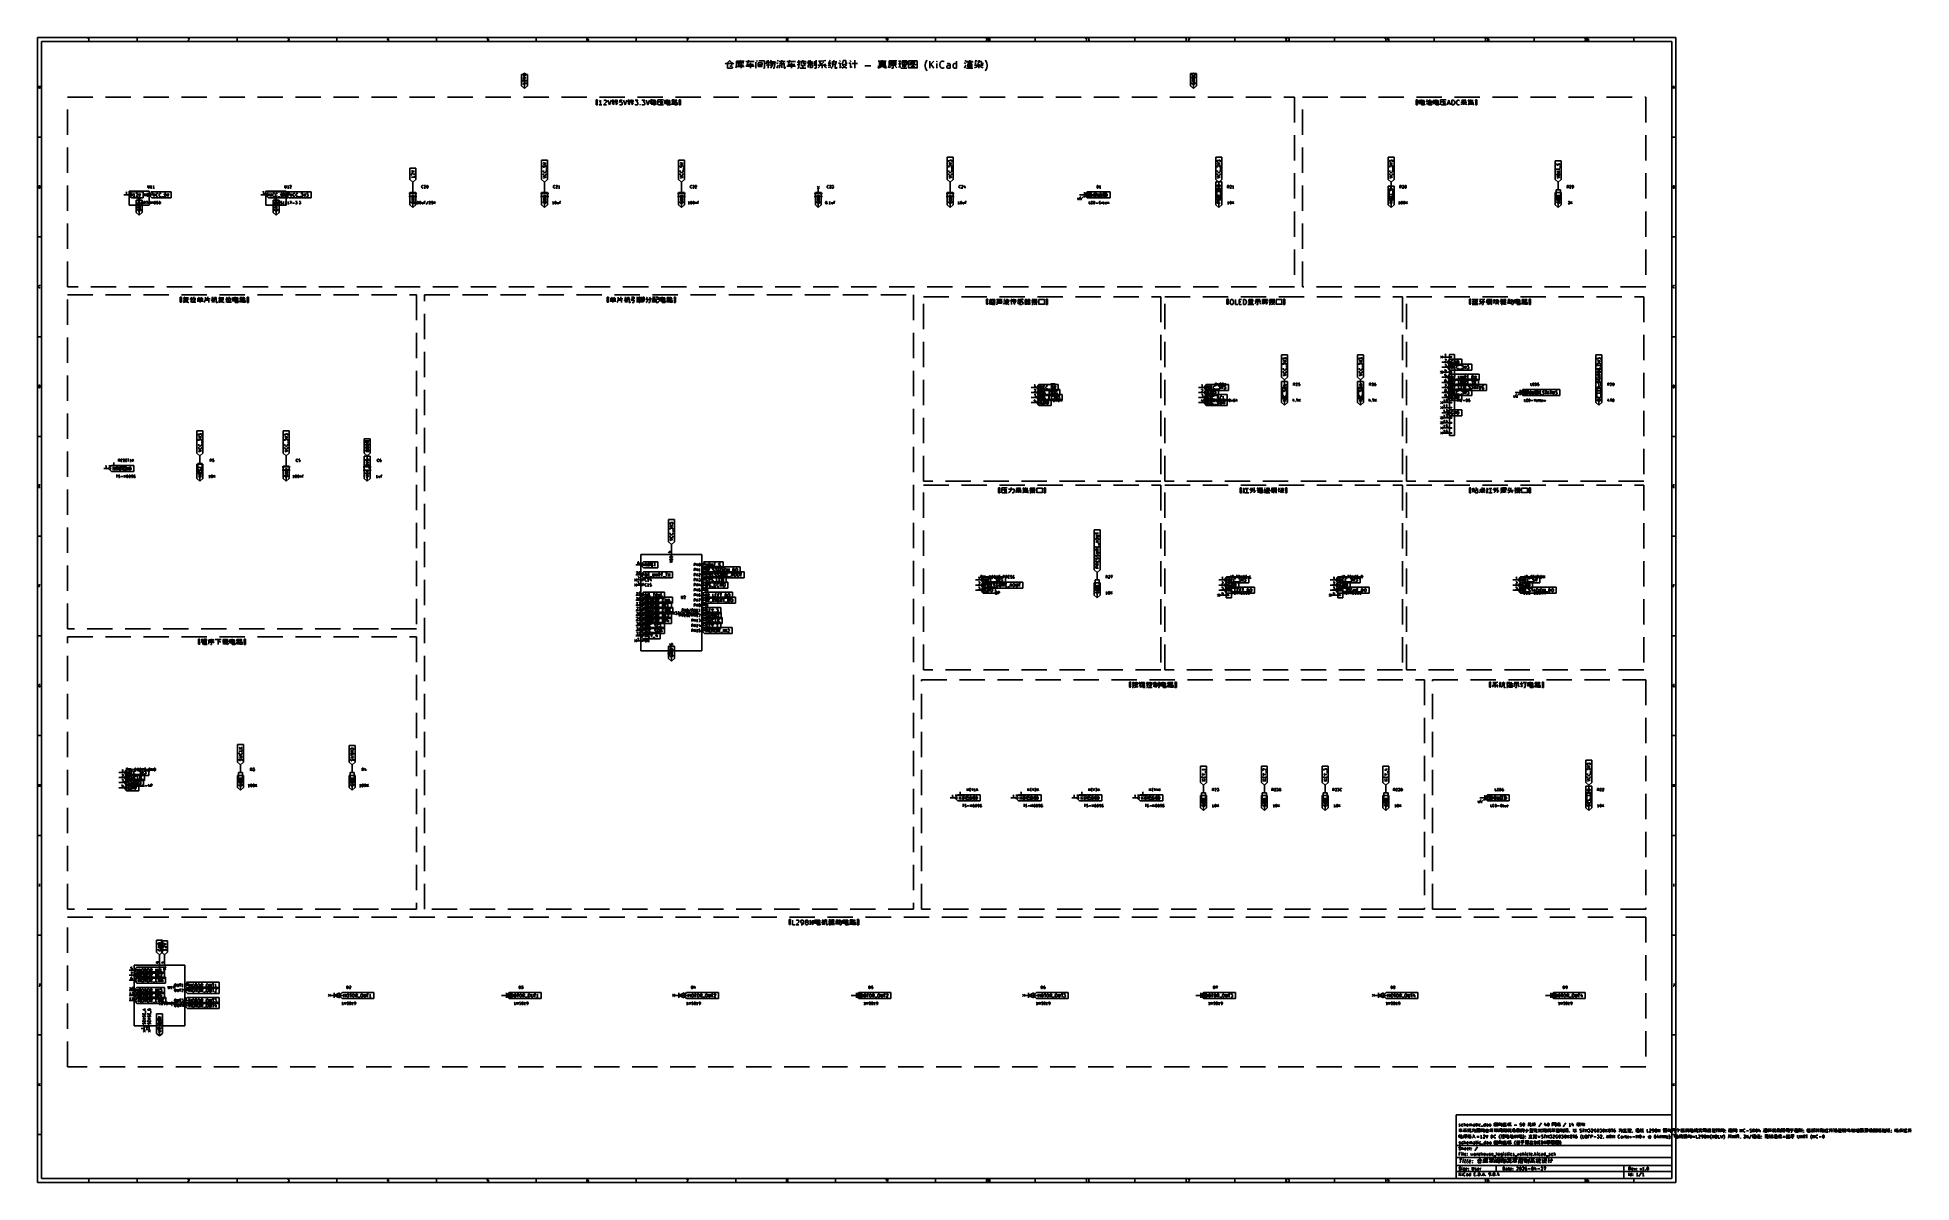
# Model space of a CAD drawing. Extents: x 0.4 to 37.4, y -23 to -0.4.
import ezdxf

# ---------------------------------------------------------------- set-up
doc = ezdxf.new("R2010")
doc.units = 0
doc.header["$MEASUREMENT"] = 0
doc.linetypes.add('DASHED', pattern=[0.75, 0.5, -0.25])
for name, color, linetype in [('BLUE2', 5, 'CONTINUOUS'), ('BLUE3', 171, 'CONTINUOUS'), ('CYAN2', 4, 'CONTINUOUS'), ('GREEN3', 91, 'CONTINUOUS'), ('LYELLOW', 51, 'CONTINUOUS'), ('RED2', 1, 'CONTINUOUS'), ('RED3', 11, 'CONTINUOUS')]:
    doc.layers.add(name, color=color, linetype=linetype)

msp = doc.modelspace()

# ---------------------------------------------------------------- linework, layer by layer
at = {"layer": 'BLUE2', "linetype": 'CONTINUOUS'}
for p, q in [((15.776, -3.326), (15.824, -3.374)), ((15.824, -3.326), (15.776, -3.374)), ((27.076, -3.326), (27.124, -3.374)), ((27.124, -3.326), (27.076, -3.374)), ((28.076, -6.676), (28.124, -6.724)), ((28.124, -6.676), (28.076, -6.724)), ((28.076, -6.976), (28.124, -7.024)), ((28.124, -6.976), (28.076, -7.024)), ((28.076, -7.576), (28.124, -7.624)), ((28.124, -7.576), (28.076, -7.624)), ((28.076, -7.676), (28.124, -7.724)), ((28.124, -7.676), (28.076, -7.724)), ((28.076, -7.876), (28.124, -7.924)), ((28.124, -7.876), (28.076, -7.924)), ((28.076, -7.976), (28.124, -8.024)), ((28.124, -7.976), (28.076, -8.024)), ((28.076, -8.076), (28.124, -8.124)), ((28.124, -8.076), (28.076, -8.124)), ((28.076, -8.176), (28.124, -8.224)), ((28.124, -8.176), (28.076, -8.224)), ((12.176, -11.076), (12.224, -11.124)), ((12.224, -11.076), (12.176, -11.124)), ((12.176, -11.176), (12.224, -11.224)), ((12.224, -11.176), (12.176, -11.224)), ((13.576, -11.276), (13.624, -11.324)), ((13.624, -11.276), (13.576, -11.324)), ((23.676, -11.376), (23.724, -11.424)), ((23.724, -11.376), (23.676, -11.424)), ((25.876, -11.376), (25.924, -11.424)), ((25.924, -11.376), (25.876, -11.424)), ((13.576, -11.576), (13.624, -11.624)), ((13.624, -11.576), (13.576, -11.624)), ((12.176, -12.276), (12.224, -12.324)), ((12.224, -12.276), (12.176, -12.324)), ((6.126, -19.276), (6.174, -19.324)), ((6.174, -19.276), (6.126, -19.324)), ((9.826, -19.276), (9.874, -19.324)), ((9.874, -19.276), (9.826, -19.324)), ((12.926, -19.276), (12.974, -19.324)), ((12.974, -19.276), (12.926, -19.324)), ((16.726, -19.276), (16.774, -19.324)), ((16.774, -19.276), (16.726, -19.324)), ((19.826, -19.276), (19.874, -19.324)), ((19.874, -19.276), (19.826, -19.324)), ((23.526, -19.276), (23.574, -19.324)), ((23.574, -19.276), (23.526, -19.324)), ((26.726, -19.276), (26.774, -19.324)), ((26.774, -19.276), (26.726, -19.324)), ((30.426, -19.276), (30.474, -19.324)), ((30.474, -19.276), (30.426, -19.324)), ((2.476, -19.976), (2.524, -20.024)), ((2.524, -19.976), (2.476, -20.024)), ((2.576, -19.976), (2.624, -20.024)), ((2.624, -19.976), (2.576, -20.024))]:
    msp.add_line(p, q, dxfattribs=at)
at = {"layer": 'BLUE3', "linetype": 'CONTINUOUS'}
for p, q in [((13.999, -0.899), (13.96, -0.912)), ((14.052, -0.846), (13.999, -0.899)), ((13.999, -0.905), (14.091, -0.905)), ((14.006, -0.905), (14.006, -0.997)), ((14.006, -0.997), (14.098, -0.997)), ((14.045, -0.846), (14.091, -0.892)), ((14.085, -0.958), (14.052, -0.958)), ((14.091, -0.905), (14.085, -0.958)), ((14.091, -0.892), (14.131, -0.912)), ((14.098, -0.997), (14.111, -0.971)), ((14.183, -0.945), (14.17, -0.991)), ((14.183, -0.86), (14.334, -0.86)), ((14.183, -0.86), (14.183, -0.945)), ((14.196, -0.965), (14.334, -0.965)), ((14.203, -0.892), (14.327, -0.892)), ((14.216, -0.938), (14.321, -0.938)), ((14.249, -0.873), (14.222, -0.932)), ((14.249, -0.846), (14.268, -0.86)), ((14.275, -0.912), (14.275, -0.997)), ((14.367, -0.866), (14.537, -0.866)), ((14.367, -0.958), (14.537, -0.958)), ((14.386, -0.925), (14.524, -0.925)), ((14.426, -0.84), (14.4, -0.905)), ((14.459, -0.892), (14.459, -0.997)), ((14.57, -0.879), (14.57, -0.997)), ((14.577, -0.846), (14.596, -0.866)), ((14.616, -0.892), (14.616, -0.965)), ((14.616, -0.892), (14.695, -0.892)), ((14.616, -0.932), (14.695, -0.932)), ((14.616, -0.965), (14.695, -0.965)), ((14.629, -0.853), (14.741, -0.853)), ((14.695, -0.892), (14.688, -0.965)), ((14.715, -0.997), (14.741, -0.997)), ((14.741, -0.853), (14.741, -0.997)), ((14.787, -0.853), (14.774, -0.912)), ((14.839, -0.925), (14.774, -0.938)), ((14.787, -0.886), (14.839, -0.886)), ((14.813, -0.84), (14.813, -0.997)), ((14.872, -0.84), (14.846, -0.905)), ((14.872, -0.925), (14.846, -0.951)), ((14.859, -0.873), (14.951, -0.873)), ((14.885, -0.965), (14.859, -0.997)), ((14.892, -0.873), (14.872, -0.925)), ((14.925, -0.873), (14.885, -0.965)), ((14.931, -0.997), (14.911, -0.997)), ((14.944, -0.925), (14.931, -0.997)), ((14.951, -0.873), (14.944, -0.925)), ((14.977, -0.892), (15.01, -0.905)), ((15.01, -0.938), (14.984, -0.997)), ((14.99, -0.846), (15.016, -0.86)), ((15.036, -0.984), (15.023, -0.997)), ((15.03, -0.866), (15.148, -0.866)), ((15.036, -0.912), (15.135, -0.912)), ((15.043, -0.951), (15.036, -0.984)), ((15.049, -0.932), (15.043, -0.951)), ((15.069, -0.886), (15.056, -0.912)), ((15.082, -0.866), (15.069, -0.886)), ((15.082, -0.84), (15.082, -0.866)), ((15.082, -0.925), (15.082, -0.991)), ((15.108, -0.886), (15.141, -0.919)), ((15.128, -0.925), (15.128, -0.997)), ((15.128, -0.997), (15.148, -0.997)), ((15.148, -0.971), (15.148, -0.997)), ((15.18, -0.866), (15.351, -0.866)), ((15.18, -0.958), (15.351, -0.958)), ((15.2, -0.925), (15.338, -0.925)), ((15.239, -0.84), (15.213, -0.905)), ((15.272, -0.892), (15.272, -0.997)), ((15.384, -0.879), (15.436, -0.879)), ((15.436, -0.919), (15.384, -0.932)), ((15.39, -0.997), (15.41, -0.997)), ((15.417, -0.84), (15.417, -0.997)), ((15.443, -0.997), (15.554, -0.997)), ((15.449, -0.866), (15.449, -0.886)), ((15.449, -0.866), (15.554, -0.866)), ((15.469, -0.912), (15.449, -0.919)), ((15.456, -0.945), (15.548, -0.945)), ((15.482, -0.866), (15.476, -0.905)), ((15.495, -0.84), (15.495, -0.866)), ((15.495, -0.945), (15.495, -0.991)), ((15.515, -0.866), (15.515, -0.912)), ((15.515, -0.912), (15.548, -0.912)), ((15.548, -0.912), (15.554, -0.899)), ((15.554, -0.866), (15.554, -0.886)), ((15.587, -0.899), (15.699, -0.899)), ((15.614, -0.846), (15.594, -0.892)), ((15.6, -0.873), (15.686, -0.873)), ((15.6, -0.932), (15.6, -0.984)), ((15.6, -0.932), (15.686, -0.932)), ((15.64, -0.84), (15.64, -0.997)), ((15.659, -0.984), (15.686, -0.984)), ((15.686, -0.932), (15.686, -0.984)), ((15.725, -0.86), (15.725, -0.951)), ((15.725, -0.997), (15.758, -0.997)), ((15.758, -0.84), (15.758, -0.997)), ((15.791, -0.938), (15.948, -0.938)), ((15.83, -0.958), (15.797, -0.991)), ((15.863, -0.86), (15.804, -0.86)), ((15.856, -0.86), (15.823, -0.899)), ((15.823, -0.899), (15.863, -0.912)), ((15.909, -0.873), (15.843, -0.938)), ((15.948, -0.846), (15.863, -0.86)), ((15.876, -0.938), (15.876, -0.997)), ((15.915, -0.958), (15.928, -0.965)), ((15.922, -0.912), (15.955, -0.951)), ((15.928, -0.965), (15.961, -0.991)), ((16.04, -0.899), (15.994, -0.905)), ((16.033, -0.905), (15.994, -0.945)), ((16.047, -0.938), (15.994, -0.945)), ((16.047, -0.971), (15.994, -0.984)), ((16.014, -0.879), (16.001, -0.905)), ((16.033, -0.84), (16.007, -0.892)), ((16.047, -0.886), (16.033, -0.905)), ((16.073, -0.984), (16.047, -0.997)), ((16.066, -0.873), (16.165, -0.873)), ((16.093, -0.892), (16.066, -0.919)), ((16.066, -0.919), (16.125, -0.919)), ((16.086, -0.932), (16.079, -0.978)), ((16.112, -0.873), (16.093, -0.892)), ((16.106, -0.84), (16.112, -0.866)), ((16.106, -0.919), (16.152, -0.919)), ((16.125, -0.997), (16.165, -0.997)), ((16.132, -0.892), (16.158, -0.912)), ((16.132, -0.925), (16.132, -0.997)), ((16.165, -0.978), (16.158, -0.997)), ((16.198, -0.899), (16.23, -0.899)), ((16.217, -0.846), (16.237, -0.866)), ((16.257, -0.971), (16.217, -0.991)), ((16.23, -0.899), (16.23, -0.991)), ((16.283, -0.886), (16.257, -0.912)), ((16.263, -0.925), (16.355, -0.925)), ((16.316, -0.971), (16.263, -0.997)), ((16.276, -0.925), (16.283, -0.945)), ((16.289, -0.846), (16.283, -0.892)), ((16.283, -0.945), (16.316, -0.978)), ((16.289, -0.846), (16.342, -0.846)), ((16.342, -0.945), (16.316, -0.971)), ((16.316, -0.978), (16.362, -0.997)), ((16.335, -0.899), (16.368, -0.899)), ((16.342, -0.846), (16.342, -0.899)), ((16.355, -0.925), (16.342, -0.945)), ((16.401, -0.899), (16.434, -0.899)), ((16.421, -0.846), (16.447, -0.873)), ((16.467, -0.971), (16.427, -0.984)), ((16.434, -0.899), (16.434, -0.984)), ((16.467, -0.905), (16.572, -0.905)), ((16.519, -0.84), (16.519, -0.997)), ((16.716, -0.951), (16.834, -0.951)), ((16.972, -0.965), (17.142, -0.965)), ((17.031, -0.978), (16.972, -0.997)), ((16.978, -0.86), (17.136, -0.86)), ((17.005, -0.879), (17.005, -0.945)), ((17.005, -0.879), (17.116, -0.879)), ((17.005, -0.899), (17.116, -0.899)), ((17.005, -0.925), (17.116, -0.925)), ((17.005, -0.945), (17.116, -0.945)), ((17.057, -0.84), (17.057, -0.879)), ((17.083, -0.978), (17.142, -0.997)), ((17.116, -0.879), (17.116, -0.945)), ((17.195, -0.932), (17.182, -0.991)), ((17.195, -0.853), (17.346, -0.853)), ((17.195, -0.853), (17.195, -0.932)), ((17.234, -0.958), (17.201, -0.991)), ((17.221, -0.938), (17.221, -0.879)), ((17.221, -0.879), (17.326, -0.879)), ((17.221, -0.912), (17.326, -0.912)), ((17.326, -0.938), (17.221, -0.938)), ((17.274, -0.997), (17.241, -0.997)), ((17.274, -0.86), (17.267, -0.879)), ((17.274, -0.938), (17.274, -0.997)), ((17.313, -0.958), (17.346, -0.991)), ((17.326, -0.879), (17.326, -0.938)), ((17.379, -0.86), (17.431, -0.86)), ((17.379, -0.912), (17.431, -0.912)), ((17.431, -0.971), (17.379, -0.978)), ((17.405, -0.86), (17.405, -0.971)), ((17.431, -0.997), (17.549, -0.997)), ((17.451, -0.853), (17.451, -0.925)), ((17.451, -0.853), (17.543, -0.853)), ((17.451, -0.886), (17.543, -0.886)), ((17.451, -0.925), (17.543, -0.925)), ((17.451, -0.958), (17.536, -0.958)), ((17.497, -0.853), (17.497, -0.997)), ((17.543, -0.853), (17.543, -0.925)), ((17.582, -0.853), (17.582, -0.997)), ((17.582, -0.853), (17.753, -0.853)), ((17.582, -0.991), (17.753, -0.991)), ((17.635, -0.886), (17.602, -0.899)), ((17.654, -0.912), (17.602, -0.932)), ((17.648, -0.866), (17.615, -0.899)), ((17.628, -0.958), (17.707, -0.971)), ((17.635, -0.879), (17.713, -0.879)), ((17.641, -0.892), (17.68, -0.912)), ((17.648, -0.938), (17.694, -0.945)), ((17.694, -0.899), (17.654, -0.912)), ((17.68, -0.912), (17.733, -0.932)), ((17.713, -0.879), (17.694, -0.899)), ((17.753, -0.853), (17.753, -0.997)), ((17.91, -0.932), (17.917, -0.899)), ((17.91, -0.958), (17.91, -0.932)), ((17.917, -0.991), (17.91, -0.958)), ((17.917, -0.899), (17.923, -0.879)), ((17.923, -1.01), (17.917, -0.991)), ((17.923, -0.879), (17.93, -0.866)), ((17.93, -1.024), (17.923, -1.01)), ((17.93, -0.866), (17.943, -0.846)), ((17.943, -1.043), (17.93, -1.024)), ((17.943, -0.846), (17.949, -0.84)), ((17.949, -1.05), (17.943, -1.043)), ((18.002, -0.997), (18.002, -0.86)), ((18.081, -0.86), (18.002, -0.938)), ((18.081, -0.997), (18.022, -0.919)), ((18.14, -0.86), (18.133, -0.866)), ((18.133, -0.866), (18.14, -0.873)), ((18.146, -0.866), (18.14, -0.86)), ((18.14, -0.86), (18.14, -0.873)), ((18.14, -0.873), (18.146, -0.866)), ((18.14, -0.997), (18.14, -0.905)), ((18.199, -0.919), (18.205, -0.892)), ((18.199, -0.938), (18.199, -0.919)), ((18.205, -0.965), (18.199, -0.938)), ((18.205, -0.892), (18.212, -0.879)), ((18.212, -0.978), (18.205, -0.965)), ((18.212, -0.879), (18.225, -0.866)), ((18.225, -0.991), (18.212, -0.978)), ((18.225, -0.866), (18.245, -0.86)), ((18.245, -0.997), (18.225, -0.991)), ((18.245, -0.86), (18.258, -0.86)), ((18.258, -0.997), (18.245, -0.997)), ((18.258, -0.86), (18.278, -0.866)), ((18.278, -0.991), (18.258, -0.997)), ((18.278, -0.866), (18.284, -0.873)), ((18.284, -0.984), (18.278, -0.991)), ((18.337, -0.965), (18.343, -0.951)), ((18.337, -0.978), (18.337, -0.965)), ((18.343, -0.991), (18.337, -0.978)), ((18.356, -0.905), (18.343, -0.912)), ((18.343, -0.951), (18.356, -0.945)), ((18.356, -0.997), (18.343, -0.991)), ((18.383, -0.905), (18.356, -0.905)), ((18.356, -0.945), (18.389, -0.945)), ((18.389, -0.997), (18.356, -0.997)), ((18.396, -0.912), (18.383, -0.905)), ((18.389, -0.945), (18.402, -0.938)), ((18.402, -0.991), (18.389, -0.997)), ((18.402, -0.925), (18.396, -0.912)), ((18.402, -0.997), (18.402, -0.925)), ((18.461, -0.932), (18.468, -0.919)), ((18.461, -0.971), (18.461, -0.932)), ((18.468, -0.984), (18.461, -0.971)), ((18.468, -0.919), (18.474, -0.912)), ((18.474, -0.991), (18.468, -0.984)), ((18.474, -0.912), (18.488, -0.905)), ((18.488, -0.997), (18.474, -0.991)), ((18.488, -0.905), (18.514, -0.905)), ((18.514, -0.997), (18.488, -0.997)), ((18.514, -0.905), (18.527, -0.912)), ((18.527, -0.991), (18.514, -0.997)), ((18.527, -0.997), (18.527, -0.86)), ((18.678, -0.892), (18.711, -0.905)), ((18.711, -0.938), (18.684, -0.997)), ((18.691, -0.846), (18.717, -0.86)), ((18.724, -0.997), (18.848, -0.997)), ((18.73, -0.866), (18.73, -0.886)), ((18.73, -0.866), (18.842, -0.866)), ((18.75, -0.886), (18.822, -0.886)), ((18.75, -0.912), (18.75, -0.971)), ((18.75, -0.912), (18.829, -0.912)), ((18.75, -0.945), (18.829, -0.945)), ((18.75, -0.971), (18.829, -0.971)), ((18.789, -0.84), (18.789, -0.866)), ((18.829, -0.912), (18.829, -0.971)), ((18.842, -0.866), (18.842, -0.886)), ((18.881, -0.938), (19.052, -0.938)), ((18.927, -0.971), (18.881, -0.991)), ((18.888, -0.873), (18.914, -0.879)), ((18.914, -0.892), (18.888, -0.919)), ((18.894, -0.846), (18.927, -0.853)), ((18.953, -0.938), (18.927, -0.971)), ((18.94, -0.866), (19.019, -0.866)), ((18.967, -0.892), (18.94, -0.919)), ((18.973, -0.84), (18.967, -0.892)), ((18.967, -0.919), (18.967, -0.997)), ((18.973, -0.938), (19.006, -0.971)), ((19.006, -0.971), (19.052, -0.991)), ((19.012, -0.919), (19.045, -0.919)), ((19.019, -0.866), (19.019, -0.912)), ((19.045, -0.892), (19.045, -0.919)), ((19.098, -0.846), (19.091, -0.84)), ((19.091, -1.05), (19.098, -1.043)), ((19.111, -0.866), (19.098, -0.846)), ((19.098, -1.043), (19.111, -1.024)), ((19.117, -0.879), (19.111, -0.866)), ((19.111, -1.024), (19.117, -1.01)), ((19.124, -0.899), (19.117, -0.879)), ((19.117, -1.01), (19.124, -0.991)), ((19.131, -0.932), (19.124, -0.899)), ((19.124, -0.991), (19.131, -0.958)), ((19.131, -0.958), (19.131, -0.932)), ((11.414, -1.622), (11.441, -1.622)), ((11.414, -1.721), (11.414, -1.622)), ((11.441, -1.721), (11.414, -1.721)), ((11.441, -1.622), (11.437, -1.645)), ((11.437, -1.645), (11.437, -1.672)), ((11.437, -1.672), (11.437, -1.699)), ((11.437, -1.699), (11.441, -1.721)), ((11.486, -1.654), (11.477, -1.658)), ((11.531, -1.726), (11.477, -1.726)), ((11.495, -1.645), (11.486, -1.654)), ((11.504, -1.631), (11.495, -1.645)), ((11.504, -1.726), (11.504, -1.631)), ((11.617, -1.672), (11.563, -1.726)), ((11.563, -1.726), (11.621, -1.726)), ((11.567, -1.64), (11.572, -1.636)), ((11.572, -1.636), (11.581, -1.631)), ((11.581, -1.631), (11.603, -1.631)), ((11.603, -1.631), (11.612, -1.636)), ((11.612, -1.636), (11.617, -1.64)), ((11.617, -1.64), (11.621, -1.649)), ((11.621, -1.658), (11.617, -1.672)), ((11.621, -1.649), (11.621, -1.658)), ((11.648, -1.631), (11.68, -1.726)), ((11.68, -1.726), (11.711, -1.631)), ((11.729, -1.636), (11.774, -1.636)), ((11.779, -1.694), (11.729, -1.699)), ((11.752, -1.618), (11.734, -1.672)), ((11.734, -1.672), (11.774, -1.672)), ((11.756, -1.654), (11.756, -1.726)), ((11.779, -1.658), (11.846, -1.658)), ((11.783, -1.636), (11.842, -1.636)), ((11.815, -1.618), (11.797, -1.681)), ((11.797, -1.681), (11.837, -1.681)), ((11.801, -1.703), (11.819, -1.712)), ((11.828, -1.694), (11.815, -1.712)), ((11.815, -1.712), (11.828, -1.726)), ((11.837, -1.681), (11.828, -1.694)), ((11.882, -1.631), (11.878, -1.676)), ((11.878, -1.676), (11.882, -1.672)), ((11.882, -1.721), (11.878, -1.717)), ((11.927, -1.631), (11.882, -1.631)), ((11.882, -1.672), (11.891, -1.667)), ((11.891, -1.726), (11.882, -1.721)), ((11.891, -1.667), (11.914, -1.667)), ((11.914, -1.726), (11.891, -1.726)), ((11.914, -1.667), (11.923, -1.672)), ((11.923, -1.721), (11.914, -1.726)), ((11.923, -1.672), (11.927, -1.676)), ((11.927, -1.717), (11.923, -1.721)), ((11.927, -1.676), (11.932, -1.685)), ((11.932, -1.708), (11.927, -1.717)), ((11.932, -1.685), (11.932, -1.708)), ((11.959, -1.631), (11.99, -1.726)), ((11.99, -1.726), (12.022, -1.631)), ((12.04, -1.636), (12.085, -1.636)), ((12.089, -1.694), (12.04, -1.699)), ((12.062, -1.618), (12.044, -1.672)), ((12.044, -1.672), (12.085, -1.672)), ((12.067, -1.654), (12.067, -1.726)), ((12.089, -1.658), (12.157, -1.658)), ((12.094, -1.636), (12.152, -1.636)), ((12.125, -1.618), (12.107, -1.681)), ((12.107, -1.681), (12.148, -1.681)), ((12.112, -1.703), (12.13, -1.712)), ((12.139, -1.694), (12.125, -1.712)), ((12.125, -1.712), (12.139, -1.726)), ((12.148, -1.681), (12.139, -1.694)), ((12.184, -1.631), (12.242, -1.631)), ((12.188, -1.721), (12.184, -1.717)), ((12.197, -1.726), (12.188, -1.721)), ((12.224, -1.726), (12.197, -1.726)), ((12.242, -1.631), (12.211, -1.667)), ((12.211, -1.667), (12.224, -1.667)), ((12.224, -1.667), (12.233, -1.672)), ((12.233, -1.721), (12.224, -1.726)), ((12.233, -1.672), (12.238, -1.676)), ((12.238, -1.717), (12.233, -1.721)), ((12.238, -1.676), (12.242, -1.685)), ((12.242, -1.708), (12.238, -1.717)), ((12.242, -1.685), (12.242, -1.708)), ((12.278, -1.721), (12.283, -1.717)), ((12.283, -1.726), (12.278, -1.721)), ((12.283, -1.717), (12.287, -1.721)), ((12.283, -1.717), (12.283, -1.726)), ((12.287, -1.721), (12.283, -1.726)), ((12.319, -1.631), (12.377, -1.631)), ((12.323, -1.721), (12.319, -1.717)), ((12.332, -1.726), (12.323, -1.721)), ((12.359, -1.726), (12.332, -1.726)), ((12.377, -1.631), (12.346, -1.667)), ((12.346, -1.667), (12.359, -1.667)), ((12.359, -1.667), (12.368, -1.672)), ((12.368, -1.721), (12.359, -1.726)), ((12.368, -1.672), (12.373, -1.676)), ((12.373, -1.717), (12.368, -1.721)), ((12.373, -1.676), (12.377, -1.685)), ((12.377, -1.708), (12.373, -1.717)), ((12.377, -1.685), (12.377, -1.708)), ((12.404, -1.631), (12.436, -1.726)), ((12.436, -1.726), (12.467, -1.631)), ((12.485, -1.654), (12.526, -1.654)), ((12.508, -1.654), (12.485, -1.703)), ((12.526, -1.622), (12.49, -1.627)), ((12.508, -1.645), (12.503, -1.676)), ((12.512, -1.627), (12.512, -1.726)), ((12.512, -1.663), (12.521, -1.685)), ((12.53, -1.699), (12.526, -1.717)), ((12.548, -1.622), (12.53, -1.645)), ((12.535, -1.685), (12.593, -1.685)), ((12.539, -1.645), (12.593, -1.645)), ((12.539, -1.663), (12.593, -1.663)), ((12.544, -1.631), (12.58, -1.627)), ((12.548, -1.699), (12.548, -1.721)), ((12.548, -1.726), (12.584, -1.726)), ((12.562, -1.694), (12.575, -1.703)), ((12.58, -1.627), (12.571, -1.645)), ((12.584, -1.712), (12.584, -1.726)), ((12.593, -1.645), (12.593, -1.681)), ((12.593, -1.699), (12.598, -1.717)), ((12.634, -1.685), (12.629, -1.726)), ((12.634, -1.627), (12.742, -1.627)), ((12.634, -1.627), (12.634, -1.685)), ((12.643, -1.721), (12.742, -1.721)), ((12.652, -1.667), (12.733, -1.667)), ((12.692, -1.64), (12.692, -1.721)), ((12.715, -1.685), (12.728, -1.703)), ((12.764, -1.699), (12.764, -1.636)), ((12.764, -1.636), (12.868, -1.636)), ((12.764, -1.667), (12.868, -1.667)), ((12.764, -1.694), (12.868, -1.694)), ((12.818, -1.618), (12.818, -1.726)), ((12.818, -1.726), (12.877, -1.726)), ((12.868, -1.636), (12.868, -1.699)), ((12.881, -1.703), (12.877, -1.726)), ((12.949, -1.712), (12.904, -1.717)), ((12.913, -1.627), (12.913, -1.658)), ((12.913, -1.627), (12.949, -1.627)), ((12.913, -1.658), (12.949, -1.658)), ((12.913, -1.676), (12.913, -1.717)), ((12.931, -1.654), (12.931, -1.712)), ((12.931, -1.681), (12.949, -1.681)), ((12.949, -1.627), (12.949, -1.658)), ((12.971, -1.676), (12.949, -1.685)), ((12.967, -1.64), (12.953, -1.654)), ((12.976, -1.618), (12.967, -1.64)), ((12.967, -1.685), (12.967, -1.726)), ((12.967, -1.685), (13.016, -1.685)), ((12.967, -1.721), (13.016, -1.721)), ((12.971, -1.631), (13.007, -1.631)), ((12.971, -1.636), (12.976, -1.654)), ((12.998, -1.654), (12.971, -1.676)), ((12.976, -1.654), (13.003, -1.681)), ((13.007, -1.631), (12.998, -1.654)), ((13.003, -1.681), (13.021, -1.685)), ((13.016, -1.685), (13.016, -1.726)), ((13.052, -1.622), (13.079, -1.622)), ((13.057, -1.645), (13.052, -1.622)), ((13.052, -1.726), (13.057, -1.703)), ((13.079, -1.726), (13.052, -1.726)), ((13.057, -1.703), (13.057, -1.645)), ((13.079, -1.622), (13.079, -1.726)), ((27.596, -1.622), (27.623, -1.622)), ((27.596, -1.721), (27.596, -1.622)), ((27.623, -1.721), (27.596, -1.721)), ((27.623, -1.622), (27.618, -1.645)), ((27.618, -1.645), (27.618, -1.672)), ((27.618, -1.672), (27.618, -1.699)), ((27.618, -1.699), (27.623, -1.721)), ((27.65, -1.699), (27.65, -1.636)), ((27.65, -1.636), (27.753, -1.636)), ((27.65, -1.667), (27.753, -1.667)), ((27.65, -1.694), (27.753, -1.694)), ((27.704, -1.618), (27.704, -1.726)), ((27.704, -1.726), (27.762, -1.726)), ((27.753, -1.636), (27.753, -1.699)), ((27.767, -1.703), (27.762, -1.726)), ((27.789, -1.654), (27.812, -1.663)), ((27.798, -1.622), (27.821, -1.631)), ((27.816, -1.685), (27.803, -1.717)), ((27.821, -1.667), (27.897, -1.645)), ((27.839, -1.631), (27.839, -1.726)), ((27.839, -1.726), (27.902, -1.726)), ((27.866, -1.618), (27.866, -1.703)), ((27.897, -1.699), (27.884, -1.699)), ((27.897, -1.645), (27.897, -1.685)), ((27.897, -1.685), (27.897, -1.699)), ((27.902, -1.726), (27.906, -1.708)), ((27.929, -1.699), (27.929, -1.636)), ((27.929, -1.636), (28.032, -1.636)), ((27.929, -1.667), (28.032, -1.667)), ((27.929, -1.694), (28.032, -1.694)), ((27.983, -1.618), (27.983, -1.726)), ((27.983, -1.726), (28.041, -1.726)), ((28.032, -1.636), (28.032, -1.699)), ((28.046, -1.703), (28.041, -1.726)), ((28.077, -1.685), (28.073, -1.726)), ((28.077, -1.627), (28.185, -1.627)), ((28.077, -1.627), (28.077, -1.685)), ((28.086, -1.721), (28.185, -1.721)), ((28.095, -1.667), (28.176, -1.667)), ((28.136, -1.64), (28.136, -1.721)), ((28.158, -1.685), (28.172, -1.703)), ((28.208, -1.726), (28.239, -1.631)), ((28.217, -1.699), (28.262, -1.699)), ((28.239, -1.631), (28.271, -1.726)), ((28.302, -1.726), (28.302, -1.631)), ((28.302, -1.631), (28.325, -1.631)), ((28.325, -1.726), (28.302, -1.726)), ((28.325, -1.631), (28.338, -1.636)), ((28.338, -1.721), (28.325, -1.726)), ((28.338, -1.636), (28.347, -1.645)), ((28.347, -1.712), (28.338, -1.721)), ((28.347, -1.645), (28.352, -1.654)), ((28.352, -1.703), (28.347, -1.712)), ((28.352, -1.654), (28.356, -1.672)), ((28.356, -1.685), (28.352, -1.703)), ((28.356, -1.672), (28.356, -1.685)), ((28.392, -1.672), (28.397, -1.654)), ((28.392, -1.685), (28.392, -1.672)), ((28.397, -1.703), (28.392, -1.685)), ((28.397, -1.654), (28.401, -1.645)), ((28.401, -1.712), (28.397, -1.703)), ((28.401, -1.645), (28.41, -1.636)), ((28.41, -1.721), (28.401, -1.712)), ((28.41, -1.636), (28.424, -1.631)), ((28.424, -1.726), (28.41, -1.721)), ((28.424, -1.631), (28.433, -1.631)), ((28.433, -1.726), (28.424, -1.726)), ((28.433, -1.631), (28.446, -1.636)), ((28.446, -1.721), (28.433, -1.726)), ((28.446, -1.636), (28.451, -1.64)), ((28.451, -1.717), (28.446, -1.721)), ((28.478, -1.676), (28.595, -1.676)), ((28.505, -1.708), (28.478, -1.717)), ((28.536, -1.631), (28.496, -1.631)), ((28.496, -1.64), (28.505, -1.663)), ((28.536, -1.676), (28.505, -1.708)), ((28.532, -1.636), (28.536, -1.658)), ((28.577, -1.622), (28.536, -1.631)), ((28.536, -1.663), (28.536, -1.726)), ((28.536, -1.676), (28.568, -1.708)), ((28.572, -1.654), (28.563, -1.663)), ((28.568, -1.708), (28.595, -1.717)), ((28.581, -1.636), (28.572, -1.654)), ((28.64, -1.631), (28.617, -1.654)), ((28.662, -1.703), (28.617, -1.726)), ((28.622, -1.694), (28.734, -1.694)), ((28.644, -1.618), (28.635, -1.64)), ((28.635, -1.636), (28.721, -1.636)), ((28.635, -1.649), (28.716, -1.649)), ((28.635, -1.663), (28.721, -1.663)), ((28.635, -1.681), (28.73, -1.681)), ((28.64, -1.631), (28.64, -1.681)), ((28.676, -1.69), (28.662, -1.703)), ((28.68, -1.618), (28.676, -1.636)), ((28.68, -1.627), (28.68, -1.726)), ((28.685, -1.699), (28.734, -1.721)), ((28.766, -1.622), (28.793, -1.622)), ((28.77, -1.645), (28.766, -1.622)), ((28.766, -1.726), (28.77, -1.703)), ((28.793, -1.726), (28.766, -1.726)), ((28.77, -1.703), (28.77, -1.645)), ((28.793, -1.622), (28.793, -1.726)), ((3.211, -5.52), (3.238, -5.52)), ((3.211, -5.619), (3.211, -5.52)), ((3.238, -5.52), (3.233, -5.542)), ((3.233, -5.542), (3.233, -5.569)), ((3.301, -5.515), (3.269, -5.547)), ((3.287, -5.533), (3.373, -5.533)), ((3.287, -5.542), (3.287, -5.574)), ((3.287, -5.542), (3.359, -5.542)), ((3.359, -5.542), (3.359, -5.574)), ((3.436, -5.52), (3.422, -5.547)), ((3.427, -5.538), (3.427, -5.623)), ((3.44, -5.542), (3.517, -5.542)), ((3.481, -5.515), (3.481, -5.542)), ((3.557, -5.538), (3.557, -5.583)), ((3.557, -5.538), (3.647, -5.538)), ((3.571, -5.52), (3.584, -5.533)), ((3.602, -5.538), (3.602, -5.623)), ((3.634, -5.52), (3.616, -5.538)), ((3.647, -5.538), (3.647, -5.583)), ((3.706, -5.52), (3.706, -5.565)), ((3.755, -5.515), (3.755, -5.547)), ((3.827, -5.542), (3.872, -5.542)), ((3.85, -5.542), (3.827, -5.596)), ((3.85, -5.515), (3.85, -5.623)), ((3.886, -5.524), (3.922, -5.524)), ((3.886, -5.524), (3.886, -5.565)), ((3.922, -5.524), (3.922, -5.623)), ((3.998, -5.515), (3.967, -5.547)), ((3.985, -5.533), (4.07, -5.533)), ((3.985, -5.542), (3.985, -5.574)), ((3.985, -5.542), (4.057, -5.542)), ((4.057, -5.542), (4.057, -5.574)), ((4.133, -5.52), (4.12, -5.547)), ((4.124, -5.538), (4.124, -5.623)), ((4.138, -5.542), (4.214, -5.542)), ((4.178, -5.515), (4.178, -5.542)), ((4.241, -5.596), (4.241, -5.533)), ((4.241, -5.533), (4.345, -5.533)), ((4.295, -5.515), (4.295, -5.623)), ((4.345, -5.533), (4.345, -5.596)), ((4.39, -5.524), (4.39, -5.556)), ((4.39, -5.524), (4.426, -5.524)), ((4.426, -5.524), (4.426, -5.556)), ((4.444, -5.538), (4.43, -5.551)), ((4.453, -5.515), (4.444, -5.538)), ((4.448, -5.529), (4.484, -5.529)), ((4.448, -5.533), (4.453, -5.551)), ((4.484, -5.529), (4.475, -5.551)), ((4.529, -5.52), (4.556, -5.52)), ((4.534, -5.542), (4.529, -5.52)), ((4.534, -5.601), (4.534, -5.542)), ((4.556, -5.52), (4.556, -5.623)), ((11.636, -5.52), (11.663, -5.52)), ((11.636, -5.619), (11.636, -5.52)), ((11.663, -5.52), (11.658, -5.542)), ((11.658, -5.542), (11.658, -5.569)), ((11.703, -5.538), (11.703, -5.583)), ((11.703, -5.538), (11.793, -5.538)), ((11.717, -5.52), (11.73, -5.533)), ((11.748, -5.538), (11.748, -5.623)), ((11.78, -5.52), (11.762, -5.538)), ((11.793, -5.538), (11.793, -5.583)), ((11.852, -5.52), (11.852, -5.565)), ((11.901, -5.515), (11.901, -5.547)), ((11.973, -5.542), (12.018, -5.542)), ((11.996, -5.542), (11.973, -5.596)), ((11.996, -5.515), (11.996, -5.623)), ((12.032, -5.524), (12.068, -5.524)), ((12.032, -5.524), (12.032, -5.565)), ((12.068, -5.524), (12.068, -5.623)), ((12.113, -5.52), (12.167, -5.52)), ((12.167, -5.52), (12.167, -5.551)), ((12.225, -5.515), (12.225, -5.623)), ((12.257, -5.52), (12.257, -5.592)), ((12.257, -5.52), (12.279, -5.52)), ((12.279, -5.52), (12.279, -5.623)), ((12.288, -5.538), (12.324, -5.538)), ((12.306, -5.515), (12.306, -5.56)), ((12.338, -5.52), (12.338, -5.623)), ((12.338, -5.52), (12.365, -5.52)), ((12.365, -5.52), (12.365, -5.601)), ((12.414, -5.538), (12.392, -5.565)), ((12.423, -5.52), (12.414, -5.538)), ((12.468, -5.52), (12.473, -5.533)), ((12.473, -5.533), (12.504, -5.565)), ((12.527, -5.52), (12.581, -5.52)), ((12.531, -5.542), (12.531, -5.623)), ((12.531, -5.542), (12.581, -5.542)), ((12.549, -5.52), (12.549, -5.569)), ((12.567, -5.52), (12.567, -5.574)), ((12.581, -5.542), (12.581, -5.623)), ((12.594, -5.52), (12.639, -5.52)), ((12.639, -5.52), (12.639, -5.569)), ((12.666, -5.596), (12.666, -5.533)), ((12.666, -5.533), (12.77, -5.533)), ((12.72, -5.515), (12.72, -5.623)), ((12.77, -5.533), (12.77, -5.596)), ((12.815, -5.524), (12.815, -5.556)), ((12.815, -5.524), (12.851, -5.524)), ((12.851, -5.524), (12.851, -5.556)), ((12.869, -5.538), (12.855, -5.551)), ((12.878, -5.515), (12.869, -5.538)), ((12.873, -5.529), (12.909, -5.529)), ((12.873, -5.533), (12.878, -5.551)), ((12.909, -5.529), (12.9, -5.551)), ((12.954, -5.52), (12.981, -5.52)), ((12.959, -5.542), (12.954, -5.52)), ((12.959, -5.601), (12.959, -5.542)), ((12.981, -5.52), (12.981, -5.623)), ((3.238, -5.619), (3.211, -5.619)), ((3.233, -5.569), (3.233, -5.596)), ((3.233, -5.596), (3.238, -5.619)), ((3.296, -5.587), (3.265, -5.601)), ((3.305, -5.614), (3.269, -5.623)), ((3.287, -5.56), (3.364, -5.56)), ((3.287, -5.574), (3.364, -5.574)), ((3.31, -5.574), (3.296, -5.587)), ((3.296, -5.592), (3.359, -5.592)), ((3.296, -5.596), (3.328, -5.61)), ((3.328, -5.61), (3.305, -5.614)), ((3.323, -5.61), (3.382, -5.623)), ((3.355, -5.592), (3.328, -5.61)), ((3.328, -5.61), (3.373, -5.623)), ((3.422, -5.547), (3.404, -5.565)), ((3.436, -5.619), (3.521, -5.619)), ((3.458, -5.556), (3.463, -5.605)), ((3.503, -5.556), (3.485, -5.619)), ((3.544, -5.601), (3.661, -5.601)), ((3.557, -5.56), (3.647, -5.56)), ((3.557, -5.583), (3.647, -5.583)), ((3.697, -5.592), (3.683, -5.623)), ((3.706, -5.565), (3.697, -5.592)), ((3.701, -5.578), (3.773, -5.578)), ((3.706, -5.551), (3.8, -5.551)), ((3.773, -5.578), (3.773, -5.623)), ((3.85, -5.56), (3.872, -5.578)), ((3.881, -5.592), (3.868, -5.623)), ((3.886, -5.565), (3.881, -5.592)), ((3.922, -5.623), (3.94, -5.623)), ((3.944, -5.605), (3.94, -5.623)), ((3.994, -5.587), (3.962, -5.601)), ((4.003, -5.614), (3.967, -5.623)), ((3.985, -5.56), (4.061, -5.56)), ((3.985, -5.574), (4.061, -5.574)), ((4.007, -5.574), (3.994, -5.587)), ((3.994, -5.592), (4.057, -5.592)), ((3.994, -5.596), (4.025, -5.61)), ((4.025, -5.61), (4.003, -5.614)), ((4.021, -5.61), (4.079, -5.623)), ((4.052, -5.592), (4.025, -5.61)), ((4.025, -5.61), (4.07, -5.623)), ((4.12, -5.547), (4.102, -5.565)), ((4.133, -5.619), (4.219, -5.619)), ((4.156, -5.556), (4.16, -5.605)), ((4.201, -5.556), (4.183, -5.619)), ((4.241, -5.565), (4.345, -5.565)), ((4.241, -5.592), (4.345, -5.592)), ((4.295, -5.623), (4.354, -5.623)), ((4.358, -5.601), (4.354, -5.623)), ((4.426, -5.61), (4.381, -5.614)), ((4.39, -5.556), (4.426, -5.556)), ((4.39, -5.574), (4.39, -5.614)), ((4.408, -5.551), (4.408, -5.61)), ((4.408, -5.578), (4.426, -5.578)), ((4.448, -5.574), (4.426, -5.583)), ((4.444, -5.583), (4.444, -5.623)), ((4.444, -5.583), (4.493, -5.583)), ((4.444, -5.619), (4.493, -5.619)), ((4.475, -5.551), (4.448, -5.574)), ((4.453, -5.551), (4.48, -5.578)), ((4.48, -5.578), (4.498, -5.583)), ((4.493, -5.583), (4.493, -5.623)), ((4.529, -5.623), (4.534, -5.601)), ((4.556, -5.623), (4.529, -5.623)), ((11.663, -5.619), (11.636, -5.619)), ((11.658, -5.569), (11.658, -5.596)), ((11.658, -5.596), (11.663, -5.619)), ((11.69, -5.601), (11.807, -5.601)), ((11.703, -5.56), (11.793, -5.56)), ((11.703, -5.583), (11.793, -5.583)), ((11.843, -5.592), (11.829, -5.623)), ((11.852, -5.565), (11.843, -5.592)), ((11.847, -5.578), (11.919, -5.578)), ((11.852, -5.551), (11.946, -5.551)), ((11.919, -5.578), (11.919, -5.623)), ((11.996, -5.56), (12.018, -5.578)), ((12.027, -5.592), (12.014, -5.623)), ((12.032, -5.565), (12.027, -5.592)), ((12.068, -5.623), (12.086, -5.623)), ((12.09, -5.605), (12.086, -5.623)), ((12.113, -5.551), (12.108, -5.578)), ((12.108, -5.578), (12.167, -5.578)), ((12.117, -5.551), (12.167, -5.551)), ((12.126, -5.623), (12.158, -5.623)), ((12.167, -5.578), (12.158, -5.623)), ((12.257, -5.592), (12.248, -5.623)), ((12.257, -5.551), (12.279, -5.551)), ((12.257, -5.583), (12.279, -5.583)), ((12.266, -5.623), (12.279, -5.623)), ((12.288, -5.565), (12.329, -5.565)), ((12.293, -5.61), (12.329, -5.61)), ((12.306, -5.56), (12.297, -5.61)), ((12.315, -5.587), (12.329, -5.614)), ((12.351, -5.601), (12.365, -5.601)), ((12.365, -5.601), (12.351, -5.601)), ((12.414, -5.614), (12.396, -5.623)), ((12.405, -5.565), (12.482, -5.565)), ((12.428, -5.601), (12.414, -5.614)), ((12.437, -5.565), (12.428, -5.601)), ((12.446, -5.623), (12.473, -5.623)), ((12.482, -5.587), (12.477, -5.623)), ((12.482, -5.565), (12.482, -5.587)), ((12.531, -5.592), (12.581, -5.592)), ((12.531, -5.614), (12.581, -5.614)), ((12.563, -5.574), (12.581, -5.574)), ((12.594, -5.56), (12.639, -5.56)), ((12.599, -5.56), (12.599, -5.623)), ((12.599, -5.623), (12.639, -5.623)), ((12.644, -5.601), (12.639, -5.623)), ((12.666, -5.565), (12.77, -5.565)), ((12.666, -5.592), (12.77, -5.592)), ((12.72, -5.623), (12.779, -5.623)), ((12.783, -5.601), (12.779, -5.623)), ((12.851, -5.61), (12.806, -5.614)), ((12.815, -5.556), (12.851, -5.556)), ((12.815, -5.574), (12.815, -5.614)), ((12.833, -5.551), (12.833, -5.61)), ((12.833, -5.578), (12.851, -5.578)), ((12.873, -5.574), (12.851, -5.583)), ((12.869, -5.583), (12.869, -5.623)), ((12.869, -5.583), (12.918, -5.583)), ((12.869, -5.619), (12.918, -5.619)), ((12.9, -5.551), (12.873, -5.574)), ((12.878, -5.551), (12.905, -5.578)), ((12.905, -5.578), (12.923, -5.583)), ((12.918, -5.583), (12.918, -5.623)), ((12.954, -5.623), (12.959, -5.601)), ((12.981, -5.623), (12.954, -5.623)), ((19.118, -5.559), (19.145, -5.559)), ((19.118, -5.658), (19.118, -5.559)), ((19.145, -5.658), (19.118, -5.658)), ((19.145, -5.559), (19.14, -5.582)), ((19.14, -5.582), (19.14, -5.609)), ((19.14, -5.609), (19.14, -5.636)), ((19.14, -5.636), (19.145, -5.658)), ((19.172, -5.595), (19.226, -5.595)), ((19.176, -5.573), (19.221, -5.573)), ((19.181, -5.613), (19.176, -5.663)), ((19.176, -5.636), (19.203, -5.658)), ((19.199, -5.622), (19.226, -5.622)), ((19.203, -5.555), (19.203, -5.658)), ((19.203, -5.658), (19.235, -5.663)), ((19.23, -5.564), (19.284, -5.564)), ((19.248, -5.586), (19.235, -5.6)), ((19.235, -5.609), (19.235, -5.645)), ((19.235, -5.609), (19.28, -5.609)), ((19.235, -5.645), (19.28, -5.645)), ((19.235, -5.663), (19.289, -5.663)), ((19.253, -5.564), (19.248, -5.586)), ((19.262, -5.6), (19.28, -5.6)), ((19.284, -5.564), (19.28, -5.595)), ((19.28, -5.609), (19.28, -5.645)), ((19.316, -5.568), (19.428, -5.568)), ((19.329, -5.636), (19.32, -5.667)), ((19.325, -5.586), (19.424, -5.586)), ((19.329, -5.604), (19.329, -5.636)), ((19.329, -5.604), (19.419, -5.604)), ((19.329, -5.636), (19.419, -5.636)), ((19.374, -5.555), (19.374, -5.586)), ((19.374, -5.604), (19.374, -5.631)), ((19.419, -5.604), (19.419, -5.636)), ((19.451, -5.591), (19.473, -5.6)), ((19.473, -5.622), (19.455, -5.663)), ((19.46, -5.559), (19.477, -5.568)), ((19.491, -5.618), (19.486, -5.649)), ((19.491, -5.577), (19.563, -5.577)), ((19.491, -5.577), (19.491, -5.618)), ((19.491, -5.604), (19.554, -5.604)), ((19.522, -5.649), (19.491, -5.663)), ((19.504, -5.604), (19.513, -5.631)), ((19.513, -5.631), (19.531, -5.649)), ((19.545, -5.631), (19.522, -5.649)), ((19.527, -5.555), (19.527, -5.604)), ((19.531, -5.649), (19.567, -5.663)), ((19.554, -5.604), (19.545, -5.631)), ((19.563, -5.577), (19.554, -5.595)), ((19.608, -5.586), (19.59, -5.604)), ((19.621, -5.555), (19.608, -5.591)), ((19.612, -5.577), (19.612, -5.663)), ((19.626, -5.595), (19.707, -5.595)), ((19.63, -5.573), (19.702, -5.573)), ((19.662, -5.555), (19.644, -5.618)), ((19.644, -5.618), (19.698, -5.618)), ((19.653, -5.64), (19.671, -5.649)), ((19.662, -5.645), (19.68, -5.663)), ((19.698, -5.618), (19.666, -5.649)), ((19.743, -5.6), (19.738, -5.622)), ((19.747, -5.64), (19.738, -5.658)), ((19.743, -5.568), (19.846, -5.568)), ((19.743, -5.568), (19.743, -5.6)), ((19.752, -5.586), (19.792, -5.586)), ((19.756, -5.6), (19.756, -5.622)), ((19.756, -5.6), (19.788, -5.6)), ((19.756, -5.622), (19.788, -5.622)), ((19.77, -5.636), (19.77, -5.663)), ((19.77, -5.663), (19.815, -5.663)), ((19.774, -5.631), (19.797, -5.64)), ((19.788, -5.6), (19.788, -5.622)), ((19.797, -5.555), (19.806, -5.591)), ((19.828, -5.591), (19.801, -5.627)), ((19.806, -5.591), (19.815, -5.613)), ((19.815, -5.559), (19.833, -5.559)), ((19.815, -5.613), (19.833, -5.631)), ((19.815, -5.663), (19.815, -5.649)), ((19.824, -5.64), (19.846, -5.658)), ((19.833, -5.631), (19.842, -5.631)), ((19.842, -5.631), (19.846, -5.618)), ((19.869, -5.604), (19.981, -5.604)), ((19.891, -5.622), (19.869, -5.631)), ((19.882, -5.564), (19.882, -5.595)), ((19.882, -5.564), (19.914, -5.564)), ((19.882, -5.591), (19.914, -5.591)), ((19.882, -5.631), (19.882, -5.663)), ((19.882, -5.631), (19.914, -5.631)), ((19.882, -5.658), (19.914, -5.658)), ((19.909, -5.609), (19.891, -5.622)), ((19.923, -5.595), (19.909, -5.609)), ((19.914, -5.564), (19.914, -5.595)), ((19.914, -5.631), (19.914, -5.663)), ((19.923, -5.604), (19.941, -5.618)), ((19.936, -5.564), (19.936, -5.595)), ((19.936, -5.564), (19.972, -5.564)), ((19.936, -5.591), (19.972, -5.591)), ((19.936, -5.631), (19.936, -5.663)), ((19.936, -5.631), (19.972, -5.631)), ((19.936, -5.658), (19.972, -5.658)), ((19.941, -5.618), (19.981, -5.627)), ((19.972, -5.564), (19.972, -5.595)), ((19.972, -5.631), (19.972, -5.663)), ((20.008, -5.582), (20.044, -5.582)), ((20.044, -5.613), (20.008, -5.622)), ((20.031, -5.663), (20.013, -5.663)), ((20.031, -5.555), (20.031, -5.663)), ((20.049, -5.6), (20.125, -5.6)), ((20.049, -5.618), (20.125, -5.618)), ((20.089, -5.649), (20.049, -5.663)), ((20.053, -5.568), (20.121, -5.568)), ((20.076, -5.6), (20.062, -5.64)), ((20.062, -5.64), (20.121, -5.663)), ((20.067, -5.577), (20.071, -5.591)), ((20.089, -5.555), (20.089, -5.568)), ((20.098, -5.64), (20.089, -5.649)), ((20.107, -5.618), (20.098, -5.64)), ((20.103, -5.577), (20.103, -5.591)), ((20.148, -5.568), (20.148, -5.663)), ((20.148, -5.568), (20.265, -5.568)), ((20.148, -5.654), (20.265, -5.654)), ((20.265, -5.568), (20.265, -5.663)), ((20.296, -5.559), (20.323, -5.559)), ((20.301, -5.582), (20.296, -5.559)), ((20.296, -5.663), (20.301, -5.64)), ((20.323, -5.663), (20.296, -5.663)), ((20.301, -5.64), (20.301, -5.582)), ((20.323, -5.559), (20.323, -5.663)), ((23.863, -5.559), (23.89, -5.559)), ((23.863, -5.658), (23.863, -5.559)), ((23.89, -5.658), (23.863, -5.658)), ((23.89, -5.559), (23.886, -5.582)), ((23.886, -5.582), (23.886, -5.609)), ((23.886, -5.609), (23.886, -5.636)), ((23.886, -5.636), (23.89, -5.658)), ((23.926, -5.6), (23.931, -5.582)), ((23.926, -5.631), (23.926, -5.6)), ((23.931, -5.649), (23.926, -5.631)), ((23.931, -5.582), (23.94, -5.573)), ((23.94, -5.658), (23.931, -5.649)), ((23.94, -5.573), (23.949, -5.568)), ((23.949, -5.663), (23.94, -5.658)), ((23.949, -5.568), (23.967, -5.568)), ((23.967, -5.663), (23.949, -5.663)), ((23.967, -5.568), (23.976, -5.573)), ((23.976, -5.658), (23.967, -5.663)), ((23.976, -5.573), (23.985, -5.582)), ((23.985, -5.649), (23.976, -5.658)), ((23.985, -5.582), (23.989, -5.6)), ((23.989, -5.631), (23.985, -5.649)), ((23.989, -5.6), (23.989, -5.631)), ((24.03, -5.663), (24.03, -5.568)), ((24.075, -5.663), (24.03, -5.663)), ((24.106, -5.663), (24.106, -5.568)), ((24.106, -5.568), (24.151, -5.568)), ((24.106, -5.613), (24.138, -5.613)), ((24.151, -5.663), (24.106, -5.663)), ((24.192, -5.663), (24.192, -5.568)), ((24.192, -5.568), (24.214, -5.568)), ((24.214, -5.663), (24.192, -5.663)), ((24.214, -5.568), (24.228, -5.573)), ((24.228, -5.658), (24.214, -5.663)), ((24.228, -5.573), (24.237, -5.582)), ((24.237, -5.649), (24.228, -5.658)), ((24.237, -5.582), (24.241, -5.591)), ((24.241, -5.64), (24.237, -5.649)), ((24.241, -5.591), (24.246, -5.609)), ((24.246, -5.622), (24.241, -5.64)), ((24.246, -5.609), (24.246, -5.622)), ((24.273, -5.663), (24.39, -5.663)), ((24.291, -5.564), (24.291, -5.604)), ((24.291, -5.564), (24.372, -5.564)), ((24.291, -5.586), (24.372, -5.586)), ((24.291, -5.609), (24.372, -5.609)), ((24.291, -5.627), (24.3, -5.649)), ((24.318, -5.618), (24.318, -5.663)), ((24.345, -5.618), (24.345, -5.663)), ((24.376, -5.631), (24.358, -5.645)), ((24.372, -5.564), (24.372, -5.604)), ((24.412, -5.595), (24.529, -5.595)), ((24.43, -5.631), (24.412, -5.649)), ((24.426, -5.568), (24.52, -5.568)), ((24.439, -5.613), (24.43, -5.631)), ((24.448, -5.663), (24.471, -5.663)), ((24.471, -5.595), (24.471, -5.663)), ((24.502, -5.618), (24.516, -5.631)), ((24.516, -5.631), (24.525, -5.654)), ((24.565, -5.618), (24.561, -5.654)), ((24.565, -5.564), (24.565, -5.618)), ((24.565, -5.564), (24.66, -5.564)), ((24.565, -5.586), (24.66, -5.586)), ((24.574, -5.631), (24.669, -5.631)), ((24.579, -5.609), (24.664, -5.609)), ((24.601, -5.64), (24.583, -5.658)), ((24.597, -5.591), (24.606, -5.604)), ((24.606, -5.622), (24.597, -5.649)), ((24.606, -5.604), (24.606, -5.622)), ((24.646, -5.591), (24.637, -5.609)), ((24.642, -5.609), (24.642, -5.663)), ((24.66, -5.564), (24.66, -5.586)), ((24.691, -5.582), (24.727, -5.582)), ((24.727, -5.613), (24.691, -5.622)), ((24.714, -5.663), (24.696, -5.663)), ((24.714, -5.555), (24.714, -5.663)), ((24.732, -5.6), (24.808, -5.6)), ((24.732, -5.618), (24.808, -5.618)), ((24.772, -5.649), (24.732, -5.663)), ((24.736, -5.568), (24.804, -5.568)), ((24.759, -5.6), (24.745, -5.64)), ((24.745, -5.64), (24.804, -5.663)), ((24.75, -5.577), (24.754, -5.591)), ((24.772, -5.555), (24.772, -5.568)), ((24.781, -5.64), (24.772, -5.649)), ((24.79, -5.618), (24.781, -5.64)), ((24.786, -5.577), (24.786, -5.591)), ((24.831, -5.568), (24.831, -5.663)), ((24.831, -5.568), (24.948, -5.568)), ((24.831, -5.654), (24.948, -5.654)), ((24.948, -5.568), (24.948, -5.663)), ((24.979, -5.559), (25.006, -5.559)), ((24.984, -5.582), (24.979, -5.559)), ((24.979, -5.663), (24.984, -5.64)), ((25.006, -5.663), (24.979, -5.663)), ((24.984, -5.64), (24.984, -5.582)), ((25.006, -5.559), (25.006, -5.663)), ((28.645, -5.559), (28.672, -5.559)), ((28.645, -5.658), (28.645, -5.559)), ((28.672, -5.658), (28.645, -5.658)), ((28.672, -5.559), (28.668, -5.582)), ((28.668, -5.582), (28.668, -5.609)), ((28.668, -5.609), (28.668, -5.636)), ((28.668, -5.636), (28.672, -5.658)), ((28.699, -5.568), (28.816, -5.568)), ((28.699, -5.663), (28.816, -5.663)), ((28.713, -5.591), (28.713, -5.622)), ((28.713, -5.636), (28.713, -5.663)), ((28.713, -5.636), (28.803, -5.636)), ((28.735, -5.555), (28.735, -5.577)), ((28.735, -5.586), (28.735, -5.627)), ((28.744, -5.636), (28.744, -5.663)), ((28.771, -5.582), (28.758, -5.618)), ((28.767, -5.595), (28.812, -5.595)), ((28.771, -5.636), (28.771, -5.663)), ((28.78, -5.555), (28.78, -5.577)), ((28.785, -5.604), (28.794, -5.622)), ((28.803, -5.636), (28.803, -5.663)), ((28.879, -5.636), (28.839, -5.654)), ((28.848, -5.564), (28.951, -5.564)), ((28.861, -5.577), (28.852, -5.613)), ((28.852, -5.609), (28.956, -5.609)), ((28.911, -5.604), (28.879, -5.636)), ((28.893, -5.663), (28.915, -5.663)), ((28.915, -5.564), (28.915, -5.663)), ((28.978, -5.582), (29.014, -5.582)), ((28.996, -5.577), (28.983, -5.631)), ((28.996, -5.582), (29.01, -5.613)), ((29.001, -5.555), (29.001, -5.663)), ((29.014, -5.636), (29.095, -5.636)), ((29.037, -5.654), (29.014, -5.663)), ((29.019, -5.568), (29.095, -5.568)), ((29.028, -5.586), (29.028, -5.618)), ((29.028, -5.586), (29.086, -5.586)), ((29.028, -5.6), (29.086, -5.6)), ((29.028, -5.618), (29.086, -5.618)), ((29.046, -5.645), (29.037, -5.654)), ((29.041, -5.555), (29.041, -5.577)), ((29.055, -5.618), (29.046, -5.645)), ((29.055, -5.631), (29.073, -5.654)), ((29.073, -5.555), (29.073, -5.577)), ((29.073, -5.654), (29.095, -5.663)), ((29.086, -5.586), (29.086, -5.618)), ((29.118, -5.586), (29.154, -5.586)), ((29.154, -5.627), (29.118, -5.64)), ((29.136, -5.559), (29.136, -5.636)), ((29.158, -5.613), (29.235, -5.613)), ((29.163, -5.577), (29.221, -5.577)), ((29.185, -5.636), (29.163, -5.658)), ((29.194, -5.613), (29.176, -5.649)), ((29.194, -5.595), (29.19, -5.636)), ((29.194, -5.559), (29.194, -5.613)), ((29.194, -5.613), (29.212, -5.649)), ((29.203, -5.636), (29.226, -5.663)), ((29.221, -5.577), (29.221, -5.613)), ((29.289, -5.636), (29.257, -5.64)), ((29.262, -5.564), (29.298, -5.564)), ((29.266, -5.582), (29.262, -5.613)), ((29.262, -5.613), (29.302, -5.613)), ((29.271, -5.663), (29.293, -5.663)), ((29.293, -5.573), (29.289, -5.613)), ((29.302, -5.613), (29.293, -5.663)), ((29.316, -5.564), (29.316, -5.658)), ((29.316, -5.564), (29.37, -5.564)), ((29.316, -5.658), (29.374, -5.658)), ((29.325, -5.582), (29.343, -5.6)), ((29.338, -5.627), (29.325, -5.645)), ((29.334, -5.595), (29.347, -5.609)), ((29.365, -5.577), (29.338, -5.631)), ((29.356, -5.618), (29.365, -5.64)), ((29.397, -5.595), (29.451, -5.595)), ((29.451, -5.64), (29.397, -5.645)), ((29.401, -5.568), (29.451, -5.568)), ((29.415, -5.595), (29.401, -5.645)), ((29.437, -5.613), (29.451, -5.64)), ((29.46, -5.586), (29.514, -5.586)), ((29.478, -5.622), (29.46, -5.658)), ((29.482, -5.595), (29.473, -5.64)), ((29.482, -5.559), (29.482, -5.595)), ((29.482, -5.663), (29.505, -5.663)), ((29.514, -5.627), (29.505, -5.663)), ((29.514, -5.586), (29.514, -5.627)), ((29.536, -5.636), (29.536, -5.573)), ((29.536, -5.573), (29.639, -5.573)), ((29.536, -5.604), (29.639, -5.604)), ((29.536, -5.631), (29.639, -5.631)), ((29.59, -5.555), (29.59, -5.663)), ((29.59, -5.663), (29.648, -5.663)), ((29.639, -5.573), (29.639, -5.636)), ((29.653, -5.64), (29.648, -5.663)), ((29.72, -5.649), (29.675, -5.654)), ((29.684, -5.564), (29.684, -5.595)), ((29.684, -5.564), (29.72, -5.564)), ((29.684, -5.595), (29.72, -5.595)), ((29.684, -5.613), (29.684, -5.654)), ((29.702, -5.591), (29.702, -5.649)), ((29.702, -5.618), (29.72, -5.618)), ((29.72, -5.564), (29.72, -5.595)), ((29.743, -5.613), (29.72, -5.622)), ((29.738, -5.577), (29.725, -5.591)), ((29.747, -5.555), (29.738, -5.577)), ((29.738, -5.622), (29.738, -5.663)), ((29.738, -5.622), (29.788, -5.622)), ((29.738, -5.658), (29.788, -5.658)), ((29.743, -5.568), (29.779, -5.568)), ((29.743, -5.573), (29.747, -5.591)), ((29.77, -5.591), (29.743, -5.613)), ((29.747, -5.591), (29.774, -5.618)), ((29.779, -5.568), (29.77, -5.591)), ((29.774, -5.618), (29.792, -5.622)), ((29.788, -5.622), (29.788, -5.663)), ((29.824, -5.559), (29.851, -5.559)), ((29.828, -5.582), (29.824, -5.559)), ((29.824, -5.663), (29.828, -5.64)), ((29.851, -5.663), (29.824, -5.663)), ((29.828, -5.64), (29.828, -5.582)), ((29.851, -5.559), (29.851, -5.663)), ((19.356, -9.279), (19.383, -9.279)), ((19.356, -9.378), (19.356, -9.279)), ((19.383, -9.378), (19.356, -9.378)), ((19.383, -9.279), (19.379, -9.302)), ((19.379, -9.302), (19.379, -9.328)), ((19.379, -9.328), (19.379, -9.355)), ((19.379, -9.355), (19.383, -9.378)), ((19.419, -9.342), (19.415, -9.382)), ((19.419, -9.284), (19.527, -9.284)), ((19.419, -9.284), (19.419, -9.342)), ((19.428, -9.378), (19.527, -9.378)), ((19.437, -9.324), (19.518, -9.324)), ((19.478, -9.297), (19.478, -9.378)), ((19.5, -9.342), (19.514, -9.36)), ((19.554, -9.306), (19.667, -9.306)), ((19.581, -9.36), (19.554, -9.382)), ((19.595, -9.337), (19.581, -9.36)), ((19.604, -9.315), (19.595, -9.337)), ((19.604, -9.275), (19.604, -9.315)), ((19.622, -9.382), (19.653, -9.382)), ((19.667, -9.333), (19.658, -9.378)), ((19.667, -9.306), (19.667, -9.333)), ((19.689, -9.333), (19.806, -9.333)), ((19.716, -9.364), (19.689, -9.373)), ((19.748, -9.288), (19.707, -9.288)), ((19.707, -9.297), (19.716, -9.319)), ((19.748, -9.333), (19.716, -9.364)), ((19.743, -9.293), (19.748, -9.315)), ((19.788, -9.279), (19.748, -9.288)), ((19.748, -9.319), (19.748, -9.382)), ((19.748, -9.333), (19.779, -9.364)), ((19.784, -9.311), (19.775, -9.319)), ((19.779, -9.364), (19.806, -9.373)), ((19.793, -9.293), (19.784, -9.311)), ((19.851, -9.288), (19.829, -9.311)), ((19.874, -9.36), (19.829, -9.382)), ((19.833, -9.351), (19.946, -9.351)), ((19.856, -9.275), (19.847, -9.297)), ((19.847, -9.293), (19.932, -9.293)), ((19.847, -9.306), (19.928, -9.306)), ((19.847, -9.319), (19.932, -9.319)), ((19.847, -9.337), (19.941, -9.337)), ((19.851, -9.288), (19.851, -9.337)), ((19.887, -9.346), (19.874, -9.36)), ((19.892, -9.275), (19.887, -9.293)), ((19.892, -9.284), (19.892, -9.382)), ((19.896, -9.355), (19.946, -9.378)), ((19.968, -9.302), (20.004, -9.302)), ((20.004, -9.333), (19.968, -9.342)), ((19.991, -9.382), (19.973, -9.382)), ((19.991, -9.275), (19.991, -9.382)), ((20.009, -9.319), (20.085, -9.319)), ((20.009, -9.337), (20.085, -9.337)), ((20.049, -9.369), (20.009, -9.382)), ((20.013, -9.288), (20.081, -9.288)), ((20.036, -9.319), (20.022, -9.36)), ((20.022, -9.36), (20.081, -9.382)), ((20.027, -9.297), (20.031, -9.311)), ((20.049, -9.275), (20.049, -9.288)), ((20.058, -9.36), (20.049, -9.369)), ((20.067, -9.337), (20.058, -9.36)), ((20.063, -9.297), (20.063, -9.311)), ((20.108, -9.288), (20.108, -9.382)), ((20.108, -9.288), (20.225, -9.288)), ((20.108, -9.373), (20.225, -9.373)), ((20.225, -9.288), (20.225, -9.382)), ((20.256, -9.279), (20.283, -9.279)), ((20.261, -9.302), (20.256, -9.279)), ((20.256, -9.382), (20.261, -9.36)), ((20.283, -9.382), (20.256, -9.382)), ((20.261, -9.36), (20.261, -9.302)), ((20.283, -9.279), (20.283, -9.382)), ((24.12, -9.279), (24.147, -9.279)), ((24.12, -9.378), (24.12, -9.279)), ((24.147, -9.378), (24.12, -9.378)), ((24.147, -9.279), (24.143, -9.302)), ((24.143, -9.302), (24.143, -9.328)), ((24.143, -9.328), (24.143, -9.355)), ((24.143, -9.355), (24.147, -9.378)), ((24.215, -9.306), (24.174, -9.355)), ((24.174, -9.355), (24.215, -9.351)), ((24.215, -9.373), (24.174, -9.378)), ((24.201, -9.279), (24.179, -9.324)), ((24.179, -9.324), (24.206, -9.315)), ((24.224, -9.293), (24.286, -9.293)), ((24.224, -9.382), (24.291, -9.382)), ((24.255, -9.293), (24.255, -9.382)), ((24.327, -9.311), (24.313, -9.328)), ((24.345, -9.36), (24.322, -9.382)), ((24.345, -9.279), (24.327, -9.311)), ((24.327, -9.319), (24.354, -9.342)), ((24.34, -9.297), (24.372, -9.297)), ((24.358, -9.342), (24.345, -9.36)), ((24.372, -9.297), (24.358, -9.342)), ((24.381, -9.311), (24.412, -9.342)), ((24.399, -9.275), (24.399, -9.382)), ((24.412, -9.342), (24.43, -9.351)), ((24.484, -9.302), (24.453, -9.333)), ((24.48, -9.275), (24.457, -9.302)), ((24.48, -9.311), (24.48, -9.382)), ((24.498, -9.342), (24.493, -9.378)), ((24.561, -9.279), (24.498, -9.288)), ((24.498, -9.284), (24.498, -9.342)), ((24.498, -9.306), (24.57, -9.306)), ((24.511, -9.324), (24.511, -9.382)), ((24.511, -9.324), (24.565, -9.324)), ((24.511, -9.342), (24.565, -9.342)), ((24.511, -9.36), (24.565, -9.36)), ((24.511, -9.378), (24.565, -9.378)), ((24.538, -9.284), (24.538, -9.324)), ((24.565, -9.324), (24.565, -9.382)), ((24.592, -9.333), (24.615, -9.333)), ((24.615, -9.364), (24.592, -9.382)), ((24.597, -9.306), (24.615, -9.315)), ((24.601, -9.279), (24.619, -9.288)), ((24.615, -9.333), (24.615, -9.364)), ((24.637, -9.315), (24.624, -9.346)), ((24.624, -9.378), (24.66, -9.382)), ((24.633, -9.297), (24.709, -9.297)), ((24.651, -9.351), (24.633, -9.369)), ((24.637, -9.382), (24.709, -9.382)), ((24.66, -9.324), (24.651, -9.351)), ((24.66, -9.297), (24.66, -9.324)), ((24.664, -9.369), (24.682, -9.369)), ((24.669, -9.275), (24.669, -9.297)), ((24.682, -9.297), (24.682, -9.369)), ((24.696, -9.315), (24.709, -9.346)), ((24.732, -9.302), (24.768, -9.302)), ((24.75, -9.297), (24.736, -9.351)), ((24.75, -9.302), (24.763, -9.333)), ((24.754, -9.275), (24.754, -9.382)), ((24.768, -9.355), (24.849, -9.355)), ((24.79, -9.373), (24.768, -9.382)), ((24.772, -9.288), (24.849, -9.288)), ((24.781, -9.306), (24.781, -9.337)), ((24.781, -9.306), (24.84, -9.306)), ((24.781, -9.319), (24.84, -9.319)), ((24.781, -9.337), (24.84, -9.337)), ((24.799, -9.364), (24.79, -9.373)), ((24.795, -9.275), (24.795, -9.297)), ((24.808, -9.337), (24.799, -9.364)), ((24.808, -9.351), (24.826, -9.373)), ((24.826, -9.275), (24.826, -9.297)), ((24.826, -9.373), (24.849, -9.382)), ((24.84, -9.306), (24.84, -9.337)), ((24.871, -9.306), (24.907, -9.306)), ((24.907, -9.346), (24.871, -9.36)), ((24.889, -9.279), (24.889, -9.355)), ((24.912, -9.333), (24.988, -9.333)), ((24.916, -9.297), (24.975, -9.297)), ((24.939, -9.355), (24.916, -9.378)), ((24.948, -9.333), (24.93, -9.369)), ((24.948, -9.315), (24.943, -9.355)), ((24.948, -9.279), (24.948, -9.333)), ((24.948, -9.333), (24.966, -9.369)), ((24.957, -9.355), (24.979, -9.382)), ((24.975, -9.297), (24.975, -9.333)), ((25.02, -9.279), (25.047, -9.279)), ((25.024, -9.302), (25.02, -9.279)), ((25.02, -9.382), (25.024, -9.36)), ((25.047, -9.382), (25.02, -9.382)), ((25.024, -9.36), (25.024, -9.302)), ((25.047, -9.279), (25.047, -9.382)), ((28.645, -9.279), (28.672, -9.279)), ((28.645, -9.378), (28.645, -9.279)), ((28.672, -9.378), (28.645, -9.378)), ((28.672, -9.279), (28.668, -9.302)), ((28.668, -9.302), (28.668, -9.328)), ((28.668, -9.328), (28.668, -9.355)), ((28.668, -9.355), (28.672, -9.378)), ((28.699, -9.302), (28.749, -9.302)), ((28.749, -9.355), (28.699, -9.364)), ((28.708, -9.311), (28.713, -9.351)), ((28.726, -9.279), (28.726, -9.302)), ((28.74, -9.311), (28.731, -9.36)), ((28.758, -9.337), (28.758, -9.382)), ((28.758, -9.337), (28.812, -9.337)), ((28.758, -9.378), (28.812, -9.378)), ((28.78, -9.275), (28.78, -9.337)), ((28.78, -9.306), (28.816, -9.306)), ((28.812, -9.337), (28.812, -9.382)), ((28.857, -9.364), (28.839, -9.382)), ((28.857, -9.315), (28.857, -9.346)), ((28.857, -9.315), (28.942, -9.315)), ((28.857, -9.346), (28.942, -9.346)), ((28.884, -9.364), (28.884, -9.382)), ((28.897, -9.275), (28.897, -9.315)), ((28.897, -9.293), (28.951, -9.293)), ((28.911, -9.364), (28.92, -9.382)), ((28.938, -9.36), (28.956, -9.378)), ((28.942, -9.315), (28.942, -9.346)), ((29.019, -9.306), (28.978, -9.355)), ((28.978, -9.355), (29.019, -9.351)), ((29.019, -9.373), (28.978, -9.378)), ((29.005, -9.279), (28.983, -9.324)), ((28.983, -9.324), (29.01, -9.315)), ((29.028, -9.293), (29.091, -9.293)), ((29.028, -9.382), (29.095, -9.382)), ((29.059, -9.293), (29.059, -9.382)), ((29.131, -9.311), (29.118, -9.328)), ((29.149, -9.36), (29.127, -9.382)), ((29.149, -9.279), (29.131, -9.311)), ((29.131, -9.319), (29.158, -9.342)), ((29.145, -9.297), (29.176, -9.297)), ((29.163, -9.342), (29.149, -9.36)), ((29.176, -9.297), (29.163, -9.342)), ((29.185, -9.311), (29.217, -9.342)), ((29.203, -9.275), (29.203, -9.382)), ((29.217, -9.342), (29.235, -9.351)), ((29.257, -9.302), (29.293, -9.302)), ((29.293, -9.328), (29.257, -9.337)), ((29.262, -9.382), (29.275, -9.382)), ((29.28, -9.275), (29.28, -9.382)), ((29.298, -9.337), (29.37, -9.337)), ((29.302, -9.284), (29.302, -9.302)), ((29.302, -9.284), (29.37, -9.284)), ((29.316, -9.315), (29.302, -9.319)), ((29.329, -9.346), (29.302, -9.373)), ((29.325, -9.297), (29.316, -9.315)), ((29.334, -9.324), (29.334, -9.382)), ((29.343, -9.346), (29.37, -9.373)), ((29.347, -9.293), (29.347, -9.319)), ((29.347, -9.319), (29.37, -9.319)), ((29.37, -9.284), (29.37, -9.302)), ((29.37, -9.319), (29.37, -9.311)), ((29.397, -9.333), (29.514, -9.333)), ((29.406, -9.306), (29.433, -9.315)), ((29.437, -9.369), (29.406, -9.382)), ((29.419, -9.284), (29.446, -9.297)), ((29.451, -9.355), (29.437, -9.369)), ((29.46, -9.328), (29.451, -9.355)), ((29.464, -9.315), (29.455, -9.346)), ((29.464, -9.279), (29.464, -9.315)), ((29.464, -9.355), (29.5, -9.373)), ((29.536, -9.302), (29.572, -9.302)), ((29.572, -9.333), (29.536, -9.342)), ((29.558, -9.382), (29.54, -9.382)), ((29.558, -9.275), (29.558, -9.382)), ((29.576, -9.319), (29.653, -9.319)), ((29.576, -9.337), (29.653, -9.337)), ((29.617, -9.369), (29.576, -9.382)), ((29.581, -9.288), (29.648, -9.288)), ((29.603, -9.319), (29.59, -9.36)), ((29.59, -9.36), (29.648, -9.382)), ((29.594, -9.297), (29.599, -9.311)), ((29.617, -9.275), (29.617, -9.288)), ((29.626, -9.36), (29.617, -9.369)), ((29.635, -9.337), (29.626, -9.36)), ((29.63, -9.297), (29.63, -9.311)), ((29.675, -9.288), (29.675, -9.382)), ((29.675, -9.288), (29.792, -9.288)), ((29.675, -9.373), (29.792, -9.373)), ((29.792, -9.288), (29.792, -9.382)), ((29.824, -9.279), (29.851, -9.279)), ((29.828, -9.302), (29.824, -9.279)), ((29.824, -9.382), (29.828, -9.36)), ((29.851, -9.382), (29.824, -9.382)), ((29.828, -9.36), (29.828, -9.302)), ((29.851, -9.279), (29.851, -9.382)), ((3.569, -12.268), (3.596, -12.268)), ((3.569, -12.367), (3.569, -12.268)), ((3.596, -12.367), (3.569, -12.367)), ((3.596, -12.268), (3.591, -12.29)), ((3.591, -12.29), (3.591, -12.317)), ((3.591, -12.317), (3.591, -12.344)), ((3.591, -12.344), (3.596, -12.367)), ((3.663, -12.268), (3.623, -12.277)), ((3.623, -12.299), (3.668, -12.299)), ((3.65, -12.295), (3.627, -12.344)), ((3.65, -12.313), (3.668, -12.331)), ((3.654, -12.272), (3.654, -12.371)), ((3.668, -12.371), (3.74, -12.371)), ((3.672, -12.322), (3.735, -12.322)), ((3.677, -12.344), (3.735, -12.344)), ((3.681, -12.268), (3.681, -12.304)), ((3.681, -12.268), (3.731, -12.268)), ((3.681, -12.304), (3.731, -12.304)), ((3.704, -12.322), (3.704, -12.367)), ((3.731, -12.268), (3.731, -12.304)), ((3.776, -12.335), (3.767, -12.367)), ((3.776, -12.281), (3.879, -12.281)), ((3.776, -12.281), (3.776, -12.335)), ((3.785, -12.326), (3.879, -12.326)), ((3.794, -12.295), (3.866, -12.295)), ((3.807, -12.371), (3.83, -12.371)), ((3.812, -12.308), (3.848, -12.326)), ((3.825, -12.263), (3.825, -12.281)), ((3.857, -12.299), (3.83, -12.313)), ((3.83, -12.326), (3.83, -12.371)), ((3.879, -12.326), (3.857, -12.344)), ((3.902, -12.272), (4.019, -12.272)), ((3.956, -12.272), (3.956, -12.371)), ((3.956, -12.299), (4.01, -12.326)), ((4.041, -12.295), (4.158, -12.295)), ((4.041, -12.313), (4.109, -12.313)), ((4.05, -12.277), (4.104, -12.277)), ((4.068, -12.299), (4.05, -12.335)), ((4.05, -12.335), (4.104, -12.335)), ((4.082, -12.353), (4.05, -12.358)), ((4.095, -12.353), (4.068, -12.353)), ((4.077, -12.263), (4.077, -12.295)), ((4.082, -12.322), (4.082, -12.371)), ((4.109, -12.353), (4.082, -12.353)), ((4.131, -12.344), (4.104, -12.371)), ((4.122, -12.263), (4.122, -12.304)), ((4.122, -12.304), (4.127, -12.353)), ((4.149, -12.304), (4.127, -12.353)), ((4.136, -12.268), (4.149, -12.281)), ((4.136, -12.367), (4.149, -12.371)), ((4.158, -12.349), (4.154, -12.371)), ((4.181, -12.344), (4.181, -12.281)), ((4.181, -12.281), (4.284, -12.281)), ((4.181, -12.313), (4.284, -12.313)), ((4.181, -12.34), (4.284, -12.34)), ((4.235, -12.263), (4.235, -12.371)), ((4.235, -12.371), (4.293, -12.371)), ((4.284, -12.281), (4.284, -12.344)), ((4.298, -12.349), (4.293, -12.371)), ((4.365, -12.358), (4.32, -12.362)), ((4.329, -12.272), (4.329, -12.304)), ((4.329, -12.272), (4.365, -12.272)), ((4.329, -12.304), (4.365, -12.304)), ((4.329, -12.322), (4.329, -12.362)), ((4.347, -12.299), (4.347, -12.358)), ((4.347, -12.326), (4.365, -12.326)), ((4.365, -12.272), (4.365, -12.304)), ((4.388, -12.322), (4.365, -12.331)), ((4.383, -12.286), (4.37, -12.299)), ((4.392, -12.263), (4.383, -12.286)), ((4.383, -12.331), (4.383, -12.371)), ((4.383, -12.331), (4.433, -12.331)), ((4.383, -12.367), (4.433, -12.367)), ((4.388, -12.277), (4.424, -12.277)), ((4.388, -12.281), (4.392, -12.299)), ((4.415, -12.299), (4.388, -12.322)), ((4.392, -12.299), (4.419, -12.326)), ((4.424, -12.277), (4.415, -12.299)), ((4.419, -12.326), (4.437, -12.331)), ((4.433, -12.331), (4.433, -12.371)), ((4.469, -12.268), (4.496, -12.268)), ((4.473, -12.29), (4.469, -12.268)), ((4.469, -12.371), (4.473, -12.349)), ((4.496, -12.371), (4.469, -12.371)), ((4.473, -12.349), (4.473, -12.29)), ((4.496, -12.268), (4.496, -12.371)), ((21.937, -13.117), (21.964, -13.117)), ((21.937, -13.216), (21.937, -13.117)), ((21.964, -13.216), (21.937, -13.216)), ((21.964, -13.117), (21.959, -13.139)), ((21.959, -13.139), (21.959, -13.166)), ((21.959, -13.166), (21.959, -13.193)), ((21.959, -13.193), (21.964, -13.216)), ((21.991, -13.139), (22.031, -13.139)), ((22.031, -13.171), (21.991, -13.18)), ((21.995, -13.22), (22.013, -13.22)), ((22.013, -13.112), (22.013, -13.22)), ((22.054, -13.216), (22.031, -13.22)), ((22.036, -13.13), (22.036, -13.148)), ((22.036, -13.13), (22.108, -13.13)), ((22.036, -13.162), (22.108, -13.162)), ((22.063, -13.144), (22.045, -13.193)), ((22.045, -13.193), (22.085, -13.202)), ((22.054, -13.193), (22.108, -13.216)), ((22.072, -13.207), (22.054, -13.216)), ((22.072, -13.112), (22.072, -13.13)), ((22.081, -13.193), (22.072, -13.207)), ((22.094, -13.171), (22.081, -13.193)), ((22.108, -13.13), (22.108, -13.148)), ((22.148, -13.112), (22.13, -13.148)), ((22.13, -13.175), (22.166, -13.175)), ((22.139, -13.13), (22.166, -13.13)), ((22.139, -13.153), (22.162, -13.153)), ((22.166, -13.207), (22.144, -13.216)), ((22.148, -13.153), (22.148, -13.216)), ((22.18, -13.202), (22.166, -13.22)), ((22.171, -13.121), (22.193, -13.121)), ((22.193, -13.121), (22.175, -13.157)), ((22.175, -13.157), (22.193, -13.157)), ((22.175, -13.175), (22.184, -13.198)), ((22.189, -13.18), (22.175, -13.211)), ((22.193, -13.157), (22.184, -13.202)), ((22.184, -13.198), (22.202, -13.216)), ((22.198, -13.139), (22.247, -13.139)), ((22.198, -13.193), (22.247, -13.193)), ((22.202, -13.126), (22.238, -13.126)), ((22.202, -13.157), (22.238, -13.157)), ((22.202, -13.175), (22.243, -13.175)), ((22.202, -13.216), (22.238, -13.22)), ((22.211, -13.22), (22.247, -13.22)), ((22.22, -13.112), (22.22, -13.211)), ((22.238, -13.126), (22.238, -13.157)), ((22.27, -13.139), (22.306, -13.139)), ((22.306, -13.166), (22.27, -13.175)), ((22.274, -13.22), (22.288, -13.22)), ((22.292, -13.112), (22.292, -13.22)), ((22.31, -13.22), (22.387, -13.22)), ((22.315, -13.13), (22.315, -13.144)), ((22.315, -13.13), (22.387, -13.13)), ((22.328, -13.162), (22.315, -13.166)), ((22.319, -13.184), (22.382, -13.184)), ((22.337, -13.13), (22.333, -13.157)), ((22.346, -13.112), (22.346, -13.13)), ((22.346, -13.184), (22.346, -13.216)), ((22.36, -13.13), (22.36, -13.162)), ((22.36, -13.162), (22.382, -13.162)), ((22.382, -13.162), (22.387, -13.153)), ((22.387, -13.13), (22.387, -13.144)), ((22.409, -13.153), (22.486, -13.153)), ((22.427, -13.117), (22.414, -13.148)), ((22.418, -13.135), (22.477, -13.135)), ((22.418, -13.175), (22.418, -13.211)), ((22.418, -13.175), (22.477, -13.175)), ((22.445, -13.112), (22.445, -13.22)), ((22.459, -13.211), (22.477, -13.211)), ((22.477, -13.175), (22.477, -13.211)), ((22.504, -13.126), (22.504, -13.189)), ((22.504, -13.22), (22.526, -13.22)), ((22.526, -13.112), (22.526, -13.22)), ((22.549, -13.193), (22.549, -13.13)), ((22.549, -13.13), (22.652, -13.13)), ((22.549, -13.162), (22.652, -13.162)), ((22.549, -13.189), (22.652, -13.189)), ((22.603, -13.112), (22.603, -13.22)), ((22.603, -13.22), (22.661, -13.22)), ((22.652, -13.13), (22.652, -13.193)), ((22.666, -13.198), (22.661, -13.22)), ((22.733, -13.207), (22.688, -13.211)), ((22.697, -13.121), (22.697, -13.153)), ((22.697, -13.121), (22.733, -13.121)), ((22.697, -13.153), (22.733, -13.153)), ((22.697, -13.171), (22.697, -13.211)), ((22.715, -13.148), (22.715, -13.207)), ((22.715, -13.175), (22.733, -13.175)), ((22.733, -13.121), (22.733, -13.153)), ((22.756, -13.171), (22.733, -13.18)), ((22.751, -13.135), (22.738, -13.148)), ((22.76, -13.112), (22.751, -13.135)), ((22.751, -13.18), (22.751, -13.22)), ((22.751, -13.18), (22.801, -13.18)), ((22.751, -13.216), (22.801, -13.216)), ((22.756, -13.126), (22.792, -13.126)), ((22.756, -13.13), (22.76, -13.148)), ((22.783, -13.148), (22.756, -13.171)), ((22.76, -13.148), (22.787, -13.175)), ((22.792, -13.126), (22.783, -13.148)), ((22.787, -13.175), (22.805, -13.18)), ((22.801, -13.18), (22.801, -13.22)), ((22.837, -13.117), (22.864, -13.117)), ((22.841, -13.139), (22.837, -13.117)), ((22.837, -13.22), (22.841, -13.198)), ((22.864, -13.22), (22.837, -13.22)), ((22.841, -13.198), (22.841, -13.139)), ((22.864, -13.117), (22.864, -13.22)), ((29.042, -13.117), (29.069, -13.117)), ((29.042, -13.216), (29.042, -13.117)), ((29.069, -13.216), (29.042, -13.216)), ((29.069, -13.117), (29.065, -13.139)), ((29.065, -13.139), (29.065, -13.166)), ((29.065, -13.166), (29.065, -13.193)), ((29.065, -13.193), (29.069, -13.216)), ((29.096, -13.18), (29.204, -13.18)), ((29.123, -13.193), (29.101, -13.216)), ((29.145, -13.126), (29.105, -13.126)), ((29.141, -13.126), (29.119, -13.153)), ((29.119, -13.153), (29.145, -13.162)), ((29.177, -13.135), (29.132, -13.18)), ((29.204, -13.117), (29.145, -13.126)), ((29.154, -13.18), (29.154, -13.22)), ((29.181, -13.193), (29.19, -13.198)), ((29.186, -13.162), (29.208, -13.189)), ((29.19, -13.198), (29.213, -13.216)), ((29.267, -13.153), (29.235, -13.157)), ((29.262, -13.157), (29.235, -13.184)), ((29.271, -13.18), (29.235, -13.184)), ((29.271, -13.202), (29.235, -13.211)), ((29.249, -13.139), (29.24, -13.157)), ((29.262, -13.112), (29.244, -13.148)), ((29.271, -13.144), (29.262, -13.157)), ((29.289, -13.211), (29.271, -13.22)), ((29.285, -13.135), (29.352, -13.135)), ((29.303, -13.148), (29.285, -13.166)), ((29.285, -13.166), (29.325, -13.166)), ((29.298, -13.175), (29.294, -13.207)), ((29.316, -13.135), (29.303, -13.148)), ((29.312, -13.112), (29.316, -13.13)), ((29.312, -13.166), (29.343, -13.166)), ((29.325, -13.22), (29.352, -13.22)), ((29.33, -13.148), (29.348, -13.162)), ((29.33, -13.171), (29.33, -13.22)), ((29.352, -13.207), (29.348, -13.22)), ((29.375, -13.139), (29.415, -13.139)), ((29.415, -13.166), (29.375, -13.18)), ((29.379, -13.22), (29.397, -13.22)), ((29.397, -13.112), (29.397, -13.22)), ((29.483, -13.126), (29.429, -13.135)), ((29.429, -13.157), (29.487, -13.157)), ((29.429, -13.171), (29.429, -13.22)), ((29.429, -13.171), (29.487, -13.171)), ((29.429, -13.193), (29.487, -13.193)), ((29.429, -13.216), (29.487, -13.216)), ((29.433, -13.112), (29.433, -13.153)), ((29.492, -13.139), (29.487, -13.157)), ((29.487, -13.171), (29.487, -13.22)), ((29.514, -13.153), (29.631, -13.153)), ((29.532, -13.189), (29.514, -13.207)), ((29.528, -13.126), (29.622, -13.126)), ((29.541, -13.171), (29.532, -13.189)), ((29.55, -13.22), (29.573, -13.22)), ((29.573, -13.153), (29.573, -13.22)), ((29.604, -13.175), (29.618, -13.189)), ((29.618, -13.189), (29.627, -13.211)), ((29.663, -13.139), (29.658, -13.162)), ((29.676, -13.189), (29.658, -13.216)), ((29.676, -13.112), (29.676, -13.166)), ((29.676, -13.166), (29.676, -13.189)), ((29.676, -13.184), (29.699, -13.202)), ((29.699, -13.139), (29.69, -13.157)), ((29.708, -13.126), (29.771, -13.126)), ((29.717, -13.22), (29.744, -13.22)), ((29.744, -13.126), (29.744, -13.22)), ((29.793, -13.193), (29.793, -13.13)), ((29.793, -13.13), (29.897, -13.13)), ((29.793, -13.162), (29.897, -13.162)), ((29.793, -13.189), (29.897, -13.189)), ((29.847, -13.112), (29.847, -13.22)), ((29.847, -13.22), (29.906, -13.22)), ((29.897, -13.13), (29.897, -13.193)), ((29.91, -13.198), (29.906, -13.22)), ((29.978, -13.207), (29.933, -13.211)), ((29.942, -13.121), (29.942, -13.153)), ((29.942, -13.121), (29.978, -13.121)), ((29.942, -13.153), (29.978, -13.153)), ((29.942, -13.171), (29.942, -13.211)), ((29.96, -13.148), (29.96, -13.207)), ((29.96, -13.175), (29.978, -13.175)), ((29.978, -13.121), (29.978, -13.153)), ((30, -13.171), (29.978, -13.18)), ((29.996, -13.135), (29.982, -13.148)), ((30.005, -13.112), (29.996, -13.135)), ((29.996, -13.18), (29.996, -13.22)), ((29.996, -13.18), (30.045, -13.18)), ((29.996, -13.216), (30.045, -13.216)), ((30, -13.126), (30.036, -13.126)), ((30, -13.13), (30.005, -13.148)), ((30.027, -13.148), (30, -13.171)), ((30.005, -13.148), (30.032, -13.175)), ((30.036, -13.126), (30.027, -13.148)), ((30.032, -13.175), (30.05, -13.18)), ((30.045, -13.18), (30.045, -13.22)), ((30.081, -13.117), (30.108, -13.117)), ((30.086, -13.139), (30.081, -13.117)), ((30.081, -13.22), (30.086, -13.198)), ((30.108, -13.22), (30.081, -13.22)), ((30.086, -13.198), (30.086, -13.139)), ((30.108, -13.117), (30.108, -13.22)), ((15.224, -17.803), (15.251, -17.803)), ((15.224, -17.902), (15.224, -17.803)), ((15.251, -17.902), (15.224, -17.902)), ((15.251, -17.803), (15.247, -17.826)), ((15.247, -17.826), (15.247, -17.853)), ((15.247, -17.853), (15.247, -17.88)), ((15.247, -17.88), (15.251, -17.902)), ((15.292, -17.907), (15.292, -17.812)), ((15.337, -17.907), (15.292, -17.907)), ((15.413, -17.853), (15.359, -17.907)), ((15.359, -17.907), (15.418, -17.907)), ((15.364, -17.821), (15.368, -17.817)), ((15.368, -17.817), (15.377, -17.812)), ((15.377, -17.812), (15.4, -17.812)), ((15.4, -17.812), (15.409, -17.817)), ((15.409, -17.817), (15.413, -17.821)), ((15.413, -17.821), (15.418, -17.83)), ((15.418, -17.839), (15.413, -17.853)), ((15.418, -17.83), (15.418, -17.839)), ((15.458, -17.821), (15.454, -17.83)), ((15.454, -17.83), (15.454, -17.853)), ((15.454, -17.853), (15.458, -17.862)), ((15.463, -17.817), (15.458, -17.821)), ((15.458, -17.862), (15.463, -17.866)), ((15.472, -17.812), (15.463, -17.817)), ((15.463, -17.866), (15.472, -17.871)), ((15.463, -17.907), (15.481, -17.907)), ((15.49, -17.812), (15.472, -17.812)), ((15.472, -17.871), (15.49, -17.871)), ((15.481, -17.907), (15.49, -17.902)), ((15.499, -17.817), (15.49, -17.812)), ((15.49, -17.871), (15.499, -17.866)), ((15.49, -17.902), (15.494, -17.898)), ((15.494, -17.898), (15.503, -17.884)), ((15.503, -17.821), (15.499, -17.817)), ((15.499, -17.866), (15.503, -17.862)), ((15.508, -17.83), (15.503, -17.821)), ((15.503, -17.862), (15.508, -17.853)), ((15.503, -17.884), (15.508, -17.866)), ((15.508, -17.866), (15.508, -17.83)), ((15.544, -17.83), (15.548, -17.821)), ((15.544, -17.835), (15.544, -17.83)), ((15.548, -17.844), (15.544, -17.835)), ((15.548, -17.862), (15.544, -17.871)), ((15.544, -17.871), (15.544, -17.889)), ((15.544, -17.889), (15.548, -17.898)), ((15.548, -17.821), (15.553, -17.817)), ((15.553, -17.848), (15.548, -17.844)), ((15.553, -17.857), (15.548, -17.862)), ((15.548, -17.898), (15.553, -17.902)), ((15.553, -17.817), (15.562, -17.812)), ((15.562, -17.853), (15.553, -17.848)), ((15.562, -17.853), (15.553, -17.857)), ((15.553, -17.902), (15.562, -17.907)), ((15.562, -17.812), (15.58, -17.812)), ((15.58, -17.853), (15.562, -17.853)), ((15.562, -17.907), (15.58, -17.907)), ((15.58, -17.812), (15.589, -17.817)), ((15.589, -17.848), (15.58, -17.853)), ((15.589, -17.857), (15.58, -17.853)), ((15.58, -17.907), (15.589, -17.902)), ((15.589, -17.817), (15.593, -17.821)), ((15.593, -17.844), (15.589, -17.848)), ((15.593, -17.862), (15.589, -17.857)), ((15.589, -17.902), (15.593, -17.898)), ((15.593, -17.821), (15.598, -17.83)), ((15.598, -17.835), (15.593, -17.844)), ((15.598, -17.871), (15.593, -17.862)), ((15.593, -17.898), (15.598, -17.889)), ((15.598, -17.83), (15.598, -17.835)), ((15.598, -17.889), (15.598, -17.871)), ((15.638, -17.907), (15.638, -17.812)), ((15.638, -17.812), (15.692, -17.907)), ((15.692, -17.907), (15.692, -17.812)), ((15.724, -17.88), (15.724, -17.817)), ((15.724, -17.817), (15.827, -17.817)), ((15.724, -17.848), (15.827, -17.848)), ((15.724, -17.875), (15.827, -17.875)), ((15.777, -17.799), (15.777, -17.907)), ((15.777, -17.907), (15.836, -17.907)), ((15.827, -17.817), (15.827, -17.88)), ((15.84, -17.884), (15.836, -17.907)), ((15.867, -17.826), (15.912, -17.826)), ((15.89, -17.826), (15.867, -17.88)), ((15.89, -17.799), (15.89, -17.907)), ((15.89, -17.844), (15.912, -17.862)), ((15.921, -17.875), (15.908, -17.907)), ((15.926, -17.848), (15.921, -17.875)), ((15.926, -17.808), (15.962, -17.808)), ((15.926, -17.808), (15.926, -17.848)), ((15.962, -17.808), (15.962, -17.907)), ((15.962, -17.907), (15.98, -17.907)), ((15.984, -17.889), (15.98, -17.907)), ((16.034, -17.88), (16.002, -17.884)), ((16.007, -17.808), (16.043, -17.808)), ((16.011, -17.826), (16.007, -17.857)), ((16.007, -17.857), (16.047, -17.857)), ((16.016, -17.907), (16.038, -17.907)), ((16.038, -17.817), (16.034, -17.857)), ((16.047, -17.857), (16.038, -17.907)), ((16.061, -17.808), (16.061, -17.902)), ((16.061, -17.808), (16.115, -17.808)), ((16.061, -17.902), (16.119, -17.902)), ((16.07, -17.826), (16.088, -17.844)), ((16.083, -17.871), (16.07, -17.889)), ((16.079, -17.839), (16.092, -17.853)), ((16.11, -17.821), (16.083, -17.875)), ((16.101, -17.862), (16.11, -17.884)), ((16.142, -17.839), (16.196, -17.839)), ((16.196, -17.884), (16.142, -17.889)), ((16.146, -17.812), (16.196, -17.812)), ((16.16, -17.839), (16.146, -17.889)), ((16.182, -17.857), (16.196, -17.884)), ((16.205, -17.83), (16.259, -17.83)), ((16.223, -17.866), (16.205, -17.902)), ((16.227, -17.839), (16.218, -17.884)), ((16.227, -17.803), (16.227, -17.839)), ((16.227, -17.907), (16.25, -17.907)), ((16.259, -17.871), (16.25, -17.907)), ((16.259, -17.83), (16.259, -17.871)), ((16.281, -17.88), (16.281, -17.817)), ((16.281, -17.817), (16.385, -17.817)), ((16.281, -17.848), (16.385, -17.848)), ((16.281, -17.875), (16.385, -17.875)), ((16.335, -17.799), (16.335, -17.907)), ((16.335, -17.907), (16.394, -17.907)), ((16.385, -17.817), (16.385, -17.88)), ((16.398, -17.884), (16.394, -17.907)), ((16.466, -17.893), (16.421, -17.898)), ((16.43, -17.808), (16.43, -17.839)), ((16.43, -17.808), (16.466, -17.808)), ((16.43, -17.839), (16.466, -17.839)), ((16.43, -17.857), (16.43, -17.898)), ((16.448, -17.835), (16.448, -17.893)), ((16.448, -17.862), (16.466, -17.862)), ((16.466, -17.808), (16.466, -17.839)), ((16.488, -17.857), (16.466, -17.866)), ((16.484, -17.821), (16.47, -17.835)), ((16.493, -17.799), (16.484, -17.821)), ((16.484, -17.866), (16.484, -17.907)), ((16.484, -17.866), (16.533, -17.866)), ((16.484, -17.902), (16.533, -17.902)), ((16.488, -17.812), (16.524, -17.812)), ((16.488, -17.817), (16.493, -17.835)), ((16.515, -17.835), (16.488, -17.857)), ((16.493, -17.835), (16.52, -17.862)), ((16.524, -17.812), (16.515, -17.835)), ((16.52, -17.862), (16.538, -17.866)), ((16.533, -17.866), (16.533, -17.907)), ((16.569, -17.803), (16.596, -17.803)), ((16.574, -17.826), (16.569, -17.803)), ((16.569, -17.907), (16.574, -17.884)), ((16.596, -17.907), (16.569, -17.907)), ((16.574, -17.884), (16.574, -17.826)), ((16.596, -17.803), (16.596, -17.907))]:
    msp.add_line(p, q, dxfattribs=at)
at = {"layer": 'BLUE3', "linetype": 'DASHED'}
for p, q in [((0.984, -1.575), (25.196, -1.575)), ((0.984, -5.315), (0.984, -1.575)), ((25.196, -1.575), (25.196, -5.315)), ((25.354, -1.575), (32.126, -1.575)), ((25.354, -5.315), (25.354, -1.575)), ((32.126, -1.575), (32.126, -5.315)), ((25.196, -5.315), (0.984, -5.315)), ((0.984, -5.472), (7.874, -5.472)), ((0.984, -12.063), (0.984, -5.472)), ((7.874, -5.472), (7.874, -12.063)), ((8.031, -5.472), (17.677, -5.472)), ((8.031, -17.598), (8.031, -5.472)), ((17.677, -5.472), (17.677, -17.598)), ((17.874, -5.512), (22.559, -5.512)), ((17.874, -9.153), (17.874, -5.512)), ((22.559, -5.512), (22.559, -9.153)), ((22.638, -5.512), (27.323, -5.512)), ((22.638, -9.153), (22.638, -5.512)), ((32.126, -5.315), (25.354, -5.315)), ((27.323, -5.512), (27.323, -9.153)), ((27.402, -5.512), (32.087, -5.512)), ((27.402, -9.153), (27.402, -5.512)), ((32.087, -5.512), (32.087, -9.153)), ((22.559, -9.153), (17.874, -9.153)), ((17.874, -9.231), (22.559, -9.231)), ((17.874, -12.872), (17.874, -9.231)), ((22.559, -9.231), (22.559, -12.872)), ((27.323, -9.153), (22.638, -9.153)), ((22.638, -9.231), (27.323, -9.231)), ((22.638, -12.872), (22.638, -9.231)), ((27.323, -9.231), (27.323, -12.872)), ((32.087, -9.153), (27.402, -9.153)), ((27.402, -9.231), (32.087, -9.231)), ((27.402, -12.872), (27.402, -9.231)), ((32.087, -9.231), (32.087, -12.872)), ((7.874, -12.063), (0.984, -12.063)), ((0.984, -12.22), (7.874, -12.22)), ((0.984, -17.598), (0.984, -12.22)), ((7.874, -12.22), (7.874, -17.598)), ((22.559, -12.872), (17.874, -12.872)), ((27.323, -12.872), (22.638, -12.872)), ((32.087, -12.872), (27.402, -12.872)), ((17.835, -13.069), (27.76, -13.069)), ((17.835, -17.598), (17.835, -13.069)), ((27.76, -13.069), (27.76, -17.598)), ((27.917, -13.069), (32.126, -13.069)), ((27.917, -17.598), (27.917, -13.069)), ((32.126, -13.069), (32.126, -17.598)), ((7.874, -17.598), (0.984, -17.598)), ((17.677, -17.598), (8.031, -17.598)), ((27.76, -17.598), (17.835, -17.598)), ((32.126, -17.598), (27.917, -17.598)), ((0.984, -17.756), (32.126, -17.756)), ((0.984, -20.709), (0.984, -17.756)), ((32.126, -17.756), (32.126, -20.709)), ((32.126, -20.709), (0.984, -20.709))]:
    msp.add_line(p, q, dxfattribs=at)
at = {"layer": 'CYAN2', "linetype": 'CONTINUOUS'}
for p, q in [((2.574, -3.315), (2.574, -3.356)), ((2.603, -3.356), (2.603, -3.315)), ((2.629, -3.327), (2.624, -3.33)), ((2.634, -3.322), (2.629, -3.327)), ((2.639, -3.315), (2.634, -3.322)), ((2.639, -3.365), (2.639, -3.315)), ((2.677, -3.327), (2.672, -3.33)), ((2.681, -3.322), (2.677, -3.327)), ((2.686, -3.315), (2.681, -3.322)), ((2.686, -3.365), (2.686, -3.315)), ((5.274, -3.315), (5.274, -3.356)), ((5.303, -3.356), (5.303, -3.315)), ((5.329, -3.327), (5.324, -3.33)), ((5.334, -3.322), (5.329, -3.327)), ((5.339, -3.315), (5.334, -3.322)), ((5.339, -3.365), (5.339, -3.315)), ((5.372, -3.32), (5.374, -3.318)), ((5.374, -3.318), (5.379, -3.315)), ((5.379, -3.315), (5.391, -3.315)), ((5.391, -3.315), (5.396, -3.318)), ((5.396, -3.318), (5.398, -3.32)), ((5.398, -3.32), (5.401, -3.325)), ((5.401, -3.325), (5.401, -3.33)), ((7.973, -3.337), (7.976, -3.327)), ((7.976, -3.327), (7.978, -3.322)), ((7.978, -3.322), (7.983, -3.318)), ((7.983, -3.318), (7.99, -3.315)), ((7.99, -3.315), (7.995, -3.315)), ((7.995, -3.315), (8.002, -3.318)), ((8.002, -3.318), (8.004, -3.32)), ((8.023, -3.32), (8.026, -3.318)), ((8.026, -3.318), (8.03, -3.315)), ((8.03, -3.315), (8.042, -3.315)), ((8.042, -3.315), (8.047, -3.318)), ((8.047, -3.318), (8.049, -3.32)), ((8.049, -3.32), (8.052, -3.325)), ((8.052, -3.325), (8.052, -3.33)), ((8.071, -3.334), (8.073, -3.325)), ((8.073, -3.325), (8.076, -3.32)), ((8.076, -3.32), (8.078, -3.318)), ((8.078, -3.318), (8.083, -3.315)), ((8.083, -3.315), (8.087, -3.315)), ((8.087, -3.315), (8.092, -3.318)), ((8.092, -3.318), (8.095, -3.32)), ((8.095, -3.32), (8.097, -3.325)), ((8.097, -3.325), (8.099, -3.334)), ((10.573, -3.337), (10.576, -3.327)), ((10.576, -3.327), (10.578, -3.322)), ((10.578, -3.322), (10.583, -3.318)), ((10.583, -3.318), (10.59, -3.315)), ((10.59, -3.315), (10.595, -3.315)), ((10.595, -3.315), (10.602, -3.318)), ((10.602, -3.318), (10.604, -3.32)), ((10.623, -3.32), (10.626, -3.318)), ((10.626, -3.318), (10.63, -3.315)), ((10.63, -3.315), (10.642, -3.315)), ((10.642, -3.315), (10.647, -3.318)), ((10.647, -3.318), (10.649, -3.32)), ((10.649, -3.32), (10.652, -3.325)), ((10.652, -3.325), (10.652, -3.33)), ((10.676, -3.327), (10.671, -3.33)), ((10.68, -3.322), (10.676, -3.327)), ((10.685, -3.315), (10.68, -3.322)), ((10.685, -3.365), (10.685, -3.315)), ((13.273, -3.337), (13.276, -3.327)), ((13.276, -3.327), (13.278, -3.322)), ((13.278, -3.322), (13.283, -3.318)), ((13.283, -3.318), (13.29, -3.315)), ((13.29, -3.315), (13.295, -3.315)), ((13.295, -3.315), (13.302, -3.318)), ((13.302, -3.318), (13.304, -3.32)), ((13.323, -3.32), (13.326, -3.318)), ((13.326, -3.318), (13.33, -3.315)), ((13.33, -3.315), (13.342, -3.315)), ((13.342, -3.315), (13.347, -3.318)), ((13.347, -3.318), (13.349, -3.32)), ((13.349, -3.32), (13.352, -3.325)), ((13.352, -3.325), (13.352, -3.33)), ((13.371, -3.32), (13.373, -3.318)), ((13.373, -3.318), (13.378, -3.315)), ((13.378, -3.315), (13.39, -3.315)), ((13.39, -3.315), (13.395, -3.318)), ((13.395, -3.318), (13.397, -3.32)), ((13.397, -3.32), (13.399, -3.325)), ((13.399, -3.325), (13.399, -3.33)), ((15.973, -3.337), (15.976, -3.327)), ((15.976, -3.327), (15.978, -3.322)), ((15.978, -3.322), (15.983, -3.318)), ((15.983, -3.318), (15.99, -3.315)), ((15.99, -3.315), (15.995, -3.315)), ((15.995, -3.315), (16.002, -3.318)), ((16.002, -3.318), (16.004, -3.32)), ((16.023, -3.32), (16.026, -3.318)), ((16.026, -3.318), (16.03, -3.315)), ((16.03, -3.315), (16.042, -3.315)), ((16.042, -3.315), (16.047, -3.318)), ((16.047, -3.318), (16.049, -3.32)), ((16.049, -3.32), (16.052, -3.325)), ((16.052, -3.325), (16.052, -3.33)), ((16.068, -3.315), (16.099, -3.315)), ((16.099, -3.315), (16.083, -3.334)), ((18.573, -3.337), (18.576, -3.327)), ((18.576, -3.327), (18.578, -3.322)), ((18.578, -3.322), (18.583, -3.318)), ((18.583, -3.318), (18.59, -3.315)), ((18.59, -3.315), (18.595, -3.315)), ((18.595, -3.315), (18.602, -3.318)), ((18.602, -3.318), (18.604, -3.32)), ((18.623, -3.32), (18.626, -3.318)), ((18.626, -3.318), (18.63, -3.315)), ((18.63, -3.315), (18.642, -3.315)), ((18.642, -3.315), (18.647, -3.318)), ((18.647, -3.318), (18.649, -3.32)), ((18.649, -3.32), (18.652, -3.325)), ((18.652, -3.325), (18.652, -3.33)), ((18.683, -3.313), (18.671, -3.349)), ((21.299, -3.365), (21.299, -3.315)), ((21.299, -3.315), (21.311, -3.315)), ((21.311, -3.315), (21.318, -3.318)), ((21.318, -3.318), (21.323, -3.322)), ((21.323, -3.322), (21.326, -3.327)), ((21.326, -3.327), (21.328, -3.337)), ((21.352, -3.327), (21.347, -3.33)), ((21.356, -3.322), (21.352, -3.327)), ((21.361, -3.315), (21.356, -3.322)), ((21.361, -3.365), (21.361, -3.315)), ((23.876, -3.365), (23.876, -3.315)), ((23.876, -3.315), (23.895, -3.315)), ((23.895, -3.315), (23.899, -3.318)), ((23.899, -3.318), (23.902, -3.32)), ((23.902, -3.32), (23.904, -3.325)), ((23.904, -3.325), (23.904, -3.332)), ((23.923, -3.32), (23.926, -3.318)), ((23.926, -3.318), (23.93, -3.315)), ((23.93, -3.315), (23.942, -3.315)), ((23.942, -3.315), (23.947, -3.318)), ((23.947, -3.318), (23.949, -3.32)), ((23.949, -3.32), (23.952, -3.325)), ((23.952, -3.325), (23.952, -3.33)), ((23.976, -3.327), (23.971, -3.33)), ((23.98, -3.322), (23.976, -3.327)), ((23.985, -3.315), (23.98, -3.322)), ((23.985, -3.365), (23.985, -3.315)), ((27.276, -3.365), (27.276, -3.315)), ((27.276, -3.315), (27.295, -3.315)), ((27.295, -3.315), (27.299, -3.318)), ((27.299, -3.318), (27.302, -3.32)), ((27.302, -3.32), (27.304, -3.325)), ((27.304, -3.325), (27.304, -3.332)), ((27.323, -3.32), (27.326, -3.318)), ((27.326, -3.318), (27.33, -3.315)), ((27.33, -3.315), (27.342, -3.315)), ((27.342, -3.315), (27.347, -3.318)), ((27.347, -3.318), (27.349, -3.32)), ((27.349, -3.32), (27.352, -3.325)), ((27.352, -3.325), (27.352, -3.33)), ((27.371, -3.325), (27.373, -3.32)), ((27.371, -3.327), (27.371, -3.325)), ((27.373, -3.332), (27.371, -3.327)), ((27.373, -3.32), (27.376, -3.318)), ((27.376, -3.318), (27.38, -3.315)), ((27.38, -3.315), (27.39, -3.315)), ((27.39, -3.315), (27.395, -3.318)), ((27.395, -3.318), (27.397, -3.32)), ((27.397, -3.32), (27.399, -3.325)), ((27.399, -3.327), (27.397, -3.332)), ((27.399, -3.325), (27.399, -3.327)), ((30.576, -3.365), (30.576, -3.315)), ((30.576, -3.315), (30.595, -3.315)), ((30.595, -3.315), (30.599, -3.318)), ((30.599, -3.318), (30.602, -3.32)), ((30.602, -3.32), (30.604, -3.325)), ((30.604, -3.325), (30.604, -3.332)), ((30.623, -3.32), (30.626, -3.318)), ((30.626, -3.318), (30.63, -3.315)), ((30.63, -3.315), (30.642, -3.315)), ((30.642, -3.315), (30.647, -3.318)), ((30.647, -3.318), (30.649, -3.32)), ((30.649, -3.32), (30.652, -3.325)), ((30.652, -3.325), (30.652, -3.33)), ((30.673, -3.32), (30.671, -3.325)), ((30.671, -3.325), (30.671, -3.337)), ((30.676, -3.318), (30.673, -3.32)), ((30.68, -3.315), (30.676, -3.318)), ((30.69, -3.315), (30.68, -3.315)), ((30.695, -3.318), (30.69, -3.315)), ((30.697, -3.32), (30.695, -3.318)), ((30.699, -3.325), (30.697, -3.32)), ((30.699, -3.344), (30.699, -3.325)), ((2.215, -3.473), (2.231, -3.523)), ((2.231, -3.523), (2.248, -3.473)), ((2.265, -3.523), (2.265, -3.473)), ((2.373, -3.564), (2.376, -3.557)), ((2.373, -3.576), (2.373, -3.564)), ((2.423, -3.576), (2.373, -3.576)), ((2.373, -3.628), (2.423, -3.6)), ((2.423, -3.6), (2.373, -3.6)), ((2.423, -3.628), (2.373, -3.628)), ((2.376, -3.652), (2.373, -3.657)), ((2.373, -3.657), (2.373, -3.664)), ((2.373, -3.664), (2.376, -3.671)), ((2.376, -3.557), (2.38, -3.552)), ((2.376, -3.671), (2.38, -3.676)), ((2.38, -3.552), (2.385, -3.55)), ((2.38, -3.676), (2.385, -3.678)), ((2.385, -3.55), (2.395, -3.547)), ((2.385, -3.678), (2.395, -3.68)), ((2.395, -3.547), (2.402, -3.547)), ((2.395, -3.68), (2.402, -3.68)), ((2.402, -3.547), (2.411, -3.55)), ((2.418, -3.65), (2.402, -3.65)), ((2.402, -3.65), (2.402, -3.659)), ((2.402, -3.68), (2.411, -3.678)), ((2.411, -3.55), (2.416, -3.552)), ((2.411, -3.678), (2.416, -3.676)), ((2.416, -3.552), (2.421, -3.557)), ((2.416, -3.676), (2.421, -3.671)), ((2.421, -3.652), (2.418, -3.65)), ((2.421, -3.557), (2.423, -3.564)), ((2.423, -3.659), (2.421, -3.652)), ((2.421, -3.671), (2.423, -3.664)), ((2.423, -3.564), (2.423, -3.576)), ((2.423, -3.664), (2.423, -3.659)), ((2.454, -3.68), (2.454, -3.63)), ((2.478, -3.68), (2.454, -3.68)), ((2.495, -3.68), (2.495, -3.63)), ((2.495, -3.63), (2.514, -3.63)), ((2.514, -3.656), (2.495, -3.656)), ((2.5, -3.473), (2.516, -3.523)), ((2.523, -3.68), (2.506, -3.656)), ((2.514, -3.63), (2.518, -3.633)), ((2.518, -3.654), (2.514, -3.656)), ((2.516, -3.523), (2.533, -3.473)), ((2.518, -3.633), (2.521, -3.635)), ((2.521, -3.652), (2.518, -3.654)), ((2.521, -3.635), (2.523, -3.64)), ((2.523, -3.647), (2.521, -3.652)), ((2.523, -3.64), (2.523, -3.647)), ((2.54, -3.63), (2.573, -3.63)), ((2.547, -3.49), (2.55, -3.48)), ((2.547, -3.506), (2.547, -3.49)), ((2.55, -3.516), (2.547, -3.506)), ((2.55, -3.48), (2.554, -3.476)), ((2.554, -3.521), (2.55, -3.516)), ((2.573, -3.63), (2.552, -3.68)), ((2.554, -3.476), (2.559, -3.473)), ((2.559, -3.523), (2.554, -3.521)), ((2.559, -3.473), (2.569, -3.473)), ((2.569, -3.523), (2.559, -3.523)), ((2.569, -3.473), (2.573, -3.476)), ((2.573, -3.521), (2.569, -3.523)), ((2.573, -3.476), (2.578, -3.48)), ((2.578, -3.516), (2.573, -3.521)), ((2.574, -3.356), (2.577, -3.361)), ((2.577, -3.361), (2.579, -3.363)), ((2.578, -3.48), (2.58, -3.49)), ((2.58, -3.506), (2.578, -3.516)), ((2.579, -3.363), (2.584, -3.365)), ((2.58, -3.49), (2.58, -3.506)), ((2.584, -3.365), (2.593, -3.365)), ((2.59, -3.64), (2.592, -3.635)), ((2.59, -3.642), (2.59, -3.64)), ((2.592, -3.647), (2.59, -3.642)), ((2.592, -3.656), (2.59, -3.661)), ((2.59, -3.661), (2.59, -3.671)), ((2.59, -3.671), (2.592, -3.676)), ((2.592, -3.635), (2.595, -3.633)), ((2.595, -3.649), (2.592, -3.647)), ((2.595, -3.654), (2.592, -3.656)), ((2.592, -3.676), (2.595, -3.678)), ((2.593, -3.365), (2.598, -3.363)), ((2.595, -3.633), (2.599, -3.63)), ((2.599, -3.652), (2.595, -3.649)), ((2.599, -3.652), (2.595, -3.654)), ((2.595, -3.678), (2.599, -3.68)), ((2.598, -3.363), (2.601, -3.361)), ((2.599, -3.63), (2.609, -3.63)), ((2.609, -3.652), (2.599, -3.652)), ((2.599, -3.68), (2.609, -3.68)), ((2.601, -3.361), (2.603, -3.356)), ((2.609, -3.63), (2.614, -3.633)), ((2.614, -3.649), (2.609, -3.652)), ((2.614, -3.654), (2.609, -3.652)), ((2.609, -3.68), (2.614, -3.678)), ((2.614, -3.633), (2.616, -3.635)), ((2.616, -3.647), (2.614, -3.649)), ((2.616, -3.656), (2.614, -3.654)), ((2.614, -3.678), (2.616, -3.676)), ((2.616, -3.635), (2.618, -3.64)), ((2.618, -3.642), (2.616, -3.647)), ((2.618, -3.661), (2.616, -3.656)), ((2.616, -3.676), (2.618, -3.671)), ((2.618, -3.64), (2.618, -3.642)), ((2.618, -3.671), (2.618, -3.661)), ((2.653, -3.365), (2.624, -3.365)), ((2.64, -3.68), (2.64, -3.63)), ((2.64, -3.63), (2.656, -3.666)), ((2.656, -3.666), (2.673, -3.63)), ((2.701, -3.365), (2.672, -3.365)), ((2.673, -3.63), (2.673, -3.68)), ((2.695, -3.649), (2.697, -3.64)), ((2.695, -3.661), (2.695, -3.649)), ((2.697, -3.671), (2.695, -3.661)), ((2.697, -3.64), (2.699, -3.635)), ((2.699, -3.676), (2.697, -3.671)), ((2.699, -3.635), (2.702, -3.633)), ((2.702, -3.678), (2.699, -3.676)), ((2.702, -3.633), (2.706, -3.63)), ((2.706, -3.68), (2.702, -3.678)), ((2.706, -3.63), (2.711, -3.63)), ((2.711, -3.68), (2.706, -3.68)), ((2.711, -3.63), (2.716, -3.633)), ((2.716, -3.678), (2.711, -3.68)), ((2.716, -3.633), (2.718, -3.635)), ((2.718, -3.676), (2.716, -3.678)), ((2.718, -3.635), (2.721, -3.64)), ((2.721, -3.671), (2.718, -3.676)), ((2.721, -3.64), (2.723, -3.649)), ((2.723, -3.661), (2.721, -3.671)), ((2.723, -3.649), (2.723, -3.661)), ((2.745, -3.63), (2.742, -3.654)), ((2.742, -3.654), (2.745, -3.652)), ((2.745, -3.678), (2.742, -3.676)), ((2.768, -3.63), (2.745, -3.63)), ((2.745, -3.652), (2.749, -3.649)), ((2.749, -3.68), (2.745, -3.678)), ((2.749, -3.649), (2.761, -3.649)), ((2.761, -3.68), (2.749, -3.68)), ((2.761, -3.649), (2.766, -3.652)), ((2.766, -3.678), (2.761, -3.68)), ((2.766, -3.652), (2.768, -3.654)), ((2.768, -3.676), (2.766, -3.678)), ((2.768, -3.654), (2.771, -3.659)), ((2.771, -3.671), (2.768, -3.676)), ((2.771, -3.659), (2.771, -3.671)), ((2.792, -3.68), (2.792, -3.63)), ((2.792, -3.63), (2.804, -3.63)), ((2.804, -3.68), (2.792, -3.68)), ((2.804, -3.63), (2.811, -3.633)), ((2.811, -3.678), (2.804, -3.68)), ((2.811, -3.633), (2.816, -3.637)), ((2.816, -3.673), (2.811, -3.678)), ((2.816, -3.637), (2.818, -3.642)), ((2.818, -3.668), (2.816, -3.673)), ((2.818, -3.642), (2.821, -3.652)), ((2.821, -3.659), (2.818, -3.668)), ((2.821, -3.652), (2.821, -3.659)), ((4.925, -3.473), (4.941, -3.523)), ((4.941, -3.523), (4.958, -3.473)), ((4.975, -3.523), (4.975, -3.473)), ((5.073, -3.554), (5.076, -3.547)), ((5.073, -3.566), (5.073, -3.554)), ((5.123, -3.566), (5.073, -3.566)), ((5.073, -3.618), (5.123, -3.59)), ((5.123, -3.59), (5.073, -3.59)), ((5.123, -3.618), (5.073, -3.618)), ((5.076, -3.642), (5.073, -3.647)), ((5.073, -3.647), (5.073, -3.654)), ((5.073, -3.654), (5.076, -3.661)), ((5.076, -3.547), (5.08, -3.542)), ((5.076, -3.661), (5.08, -3.666)), ((5.08, -3.542), (5.085, -3.54)), ((5.08, -3.666), (5.085, -3.668)), ((5.081, -3.68), (5.098, -3.63)), ((5.085, -3.54), (5.095, -3.537)), ((5.085, -3.668), (5.095, -3.67)), ((5.086, -3.666), (5.11, -3.666)), ((5.095, -3.537), (5.102, -3.537)), ((5.095, -3.67), (5.102, -3.67)), ((5.098, -3.63), (5.115, -3.68)), ((5.102, -3.537), (5.111, -3.54)), ((5.118, -3.64), (5.102, -3.64)), ((5.102, -3.64), (5.102, -3.649)), ((5.102, -3.67), (5.111, -3.668)), ((5.111, -3.54), (5.116, -3.542)), ((5.111, -3.668), (5.116, -3.666)), ((5.116, -3.542), (5.121, -3.547)), ((5.116, -3.666), (5.121, -3.661)), ((5.121, -3.642), (5.118, -3.64)), ((5.121, -3.547), (5.123, -3.554)), ((5.123, -3.649), (5.121, -3.642)), ((5.121, -3.661), (5.123, -3.654)), ((5.123, -3.554), (5.123, -3.566)), ((5.123, -3.654), (5.123, -3.649)), ((5.131, -3.68), (5.131, -3.63)), ((5.131, -3.63), (5.148, -3.666)), ((5.148, -3.666), (5.165, -3.63)), ((5.165, -3.63), (5.165, -3.68)), ((5.186, -3.64), (5.189, -3.635)), ((5.186, -3.645), (5.186, -3.64)), ((5.189, -3.649), (5.186, -3.645)), ((5.186, -3.678), (5.193, -3.68)), ((5.189, -3.635), (5.191, -3.633)), ((5.191, -3.652), (5.189, -3.649)), ((5.19, -3.473), (5.206, -3.523)), ((5.191, -3.633), (5.196, -3.63)), ((5.196, -3.654), (5.191, -3.652)), ((5.193, -3.68), (5.205, -3.68)), ((5.196, -3.63), (5.208, -3.63)), ((5.205, -3.656), (5.196, -3.654)), ((5.21, -3.659), (5.205, -3.656)), ((5.205, -3.68), (5.21, -3.678)), ((5.206, -3.523), (5.223, -3.473)), ((5.208, -3.63), (5.215, -3.633)), ((5.212, -3.661), (5.21, -3.659)), ((5.21, -3.678), (5.212, -3.676)), ((5.215, -3.666), (5.212, -3.661)), ((5.212, -3.676), (5.215, -3.671)), ((5.215, -3.671), (5.215, -3.666)), ((5.239, -3.642), (5.234, -3.645)), ((5.262, -3.68), (5.234, -3.68)), ((5.237, -3.49), (5.24, -3.48)), ((5.237, -3.506), (5.237, -3.49)), ((5.24, -3.516), (5.237, -3.506)), ((5.243, -3.637), (5.239, -3.642)), ((5.24, -3.48), (5.244, -3.476)), ((5.244, -3.521), (5.24, -3.516)), ((5.248, -3.63), (5.243, -3.637)), ((5.244, -3.476), (5.249, -3.473)), ((5.249, -3.523), (5.244, -3.521)), ((5.248, -3.68), (5.248, -3.63)), ((5.249, -3.473), (5.259, -3.473)), ((5.259, -3.523), (5.249, -3.523)), ((5.259, -3.473), (5.263, -3.476)), ((5.263, -3.521), (5.259, -3.523)), ((5.263, -3.476), (5.268, -3.48)), ((5.268, -3.516), (5.263, -3.521)), ((5.268, -3.48), (5.27, -3.49)), ((5.27, -3.506), (5.268, -3.516)), ((5.27, -3.49), (5.27, -3.506)), ((5.274, -3.356), (5.277, -3.361)), ((5.277, -3.361), (5.279, -3.363)), ((5.279, -3.363), (5.284, -3.365)), ((5.286, -3.642), (5.281, -3.645)), ((5.31, -3.68), (5.281, -3.68)), ((5.284, -3.365), (5.293, -3.365)), ((5.291, -3.637), (5.286, -3.642)), ((5.296, -3.63), (5.291, -3.637)), ((5.293, -3.365), (5.298, -3.363)), ((5.296, -3.68), (5.296, -3.63)), ((5.298, -3.363), (5.301, -3.361)), ((5.301, -3.361), (5.303, -3.356)), ((5.353, -3.365), (5.324, -3.365)), ((5.334, -3.642), (5.329, -3.645)), ((5.358, -3.68), (5.329, -3.68)), ((5.339, -3.637), (5.334, -3.642)), ((5.343, -3.63), (5.339, -3.637)), ((5.343, -3.68), (5.343, -3.63)), ((5.398, -3.337), (5.37, -3.365)), ((5.37, -3.365), (5.401, -3.365)), ((5.374, -3.63), (5.408, -3.63)), ((5.408, -3.63), (5.386, -3.68)), ((5.401, -3.33), (5.398, -3.337)), ((5.427, -3.661), (5.465, -3.661)), ((5.484, -3.63), (5.515, -3.63)), ((5.486, -3.678), (5.484, -3.676)), ((5.491, -3.68), (5.486, -3.678)), ((5.505, -3.68), (5.491, -3.68)), ((5.515, -3.63), (5.498, -3.649)), ((5.498, -3.649), (5.505, -3.649)), ((5.505, -3.649), (5.51, -3.652)), ((5.51, -3.678), (5.505, -3.68)), ((5.51, -3.652), (5.512, -3.654)), ((5.512, -3.676), (5.51, -3.678)), ((5.512, -3.654), (5.515, -3.659)), ((5.515, -3.671), (5.512, -3.676)), ((5.515, -3.659), (5.515, -3.671)), ((5.534, -3.678), (5.536, -3.676)), ((5.536, -3.68), (5.534, -3.678)), ((5.536, -3.676), (5.539, -3.678)), ((5.536, -3.676), (5.536, -3.68)), ((5.539, -3.678), (5.536, -3.68)), ((5.555, -3.63), (5.586, -3.63)), ((5.558, -3.678), (5.555, -3.676)), ((5.562, -3.68), (5.558, -3.678)), ((5.577, -3.68), (5.562, -3.68)), ((5.586, -3.63), (5.57, -3.649)), ((5.57, -3.649), (5.577, -3.649)), ((5.577, -3.649), (5.581, -3.652)), ((5.581, -3.678), (5.577, -3.68)), ((5.581, -3.652), (5.584, -3.654)), ((5.584, -3.676), (5.581, -3.678)), ((5.584, -3.654), (5.586, -3.659)), ((5.586, -3.671), (5.584, -3.676)), ((5.586, -3.659), (5.586, -3.671)), ((7.84, -3.642), (7.835, -3.645)), ((7.864, -3.68), (7.835, -3.68)), ((7.845, -3.637), (7.84, -3.642)), ((7.849, -3.63), (7.845, -3.637)), ((7.849, -3.68), (7.849, -3.63)), ((7.883, -3.649), (7.885, -3.64)), ((7.883, -3.661), (7.883, -3.649)), ((7.885, -3.671), (7.883, -3.661)), ((7.885, -3.64), (7.887, -3.635)), ((7.887, -3.676), (7.885, -3.671)), ((7.887, -3.635), (7.89, -3.633)), ((7.89, -3.678), (7.887, -3.676)), ((7.89, -3.633), (7.895, -3.63)), ((7.895, -3.68), (7.89, -3.678)), ((7.895, -3.63), (7.899, -3.63)), ((7.899, -3.68), (7.895, -3.68)), ((7.899, -3.63), (7.904, -3.633)), ((7.904, -3.678), (7.899, -3.68)), ((7.904, -3.633), (7.906, -3.635)), ((7.906, -3.676), (7.904, -3.678)), ((7.906, -3.635), (7.909, -3.64)), ((7.909, -3.671), (7.906, -3.676)), ((7.909, -3.64), (7.911, -3.649)), ((7.911, -3.661), (7.909, -3.671)), ((7.911, -3.649), (7.911, -3.661)), ((7.93, -3.649), (7.933, -3.64)), ((7.93, -3.661), (7.93, -3.649)), ((7.933, -3.671), (7.93, -3.661)), ((7.933, -3.64), (7.935, -3.635)), ((7.935, -3.676), (7.933, -3.671)), ((7.935, -3.635), (7.937, -3.633)), ((7.937, -3.678), (7.935, -3.676)), ((7.937, -3.633), (7.942, -3.63)), ((7.942, -3.68), (7.937, -3.678)), ((7.942, -3.63), (7.947, -3.63)), ((7.947, -3.68), (7.942, -3.68)), ((7.947, -3.63), (7.952, -3.633)), ((7.952, -3.678), (7.947, -3.68)), ((7.952, -3.633), (7.954, -3.635)), ((7.954, -3.676), (7.952, -3.678)), ((7.954, -3.635), (7.956, -3.64)), ((7.956, -3.671), (7.954, -3.676)), ((7.956, -3.64), (7.959, -3.649)), ((7.959, -3.661), (7.956, -3.671)), ((7.959, -3.649), (7.959, -3.661)), ((7.973, -3.344), (7.973, -3.337)), ((7.976, -3.353), (7.973, -3.344)), ((7.978, -3.358), (7.976, -3.353)), ((7.983, -3.363), (7.978, -3.358)), ((7.98, -3.647), (7.98, -3.673)), ((7.98, -3.673), (7.983, -3.678)), ((7.99, -3.365), (7.983, -3.363)), ((7.983, -3.678), (7.987, -3.68)), ((7.987, -3.68), (7.995, -3.68)), ((7.995, -3.365), (7.99, -3.365)), ((8.002, -3.363), (7.995, -3.365)), ((7.995, -3.68), (7.999, -3.678)), ((7.999, -3.678), (8.002, -3.676)), ((8.004, -3.361), (8.002, -3.363)), ((8.002, -3.647), (8.002, -3.68)), ((8.049, -3.337), (8.021, -3.365)), ((8.021, -3.365), (8.052, -3.365)), ((8.026, -3.68), (8.026, -3.63)), ((8.026, -3.63), (8.049, -3.63)), ((8.042, -3.654), (8.026, -3.654)), ((8.052, -3.33), (8.049, -3.337)), ((8.104, -3.628), (8.061, -3.692)), ((8.071, -3.346), (8.071, -3.334)), ((8.073, -3.356), (8.071, -3.346)), ((8.076, -3.361), (8.073, -3.356)), ((8.078, -3.363), (8.076, -3.361)), ((8.083, -3.365), (8.078, -3.363)), ((8.087, -3.365), (8.083, -3.365)), ((8.092, -3.363), (8.087, -3.365)), ((8.095, -3.361), (8.092, -3.363)), ((8.097, -3.356), (8.095, -3.361)), ((8.099, -3.346), (8.097, -3.356)), ((8.099, -3.334), (8.099, -3.346)), ((8.145, -3.652), (8.116, -3.68)), ((8.116, -3.68), (8.147, -3.68)), ((8.118, -3.635), (8.121, -3.633)), ((8.121, -3.633), (8.126, -3.63)), ((8.126, -3.63), (8.137, -3.63)), ((8.137, -3.63), (8.142, -3.633)), ((8.142, -3.633), (8.145, -3.635)), ((8.145, -3.635), (8.147, -3.64)), ((8.147, -3.645), (8.145, -3.652)), ((8.147, -3.64), (8.147, -3.645)), ((8.168, -3.63), (8.166, -3.654)), ((8.166, -3.654), (8.168, -3.652)), ((8.168, -3.678), (8.166, -3.676)), ((8.192, -3.63), (8.168, -3.63)), ((8.168, -3.652), (8.173, -3.649)), ((8.173, -3.68), (8.168, -3.678)), ((8.173, -3.649), (8.185, -3.649)), ((8.185, -3.68), (8.173, -3.68)), ((8.185, -3.649), (8.19, -3.652)), ((8.19, -3.678), (8.185, -3.68)), ((8.19, -3.652), (8.192, -3.654)), ((8.192, -3.676), (8.19, -3.678)), ((8.192, -3.654), (8.195, -3.659)), ((8.195, -3.671), (8.192, -3.676)), ((8.195, -3.659), (8.195, -3.671)), ((8.209, -3.63), (8.226, -3.68)), ((8.226, -3.68), (8.242, -3.63)), ((10.559, -3.642), (10.554, -3.645)), ((10.583, -3.68), (10.554, -3.68)), ((10.564, -3.637), (10.559, -3.642)), ((10.568, -3.63), (10.564, -3.637)), ((10.568, -3.68), (10.568, -3.63)), ((10.573, -3.344), (10.573, -3.337)), ((10.576, -3.353), (10.573, -3.344)), ((10.578, -3.358), (10.576, -3.353)), ((10.583, -3.363), (10.578, -3.358)), ((10.59, -3.365), (10.583, -3.363)), ((10.595, -3.365), (10.59, -3.365)), ((10.602, -3.363), (10.595, -3.365)), ((10.604, -3.361), (10.602, -3.363)), ((10.602, -3.649), (10.604, -3.64)), ((10.602, -3.661), (10.602, -3.649)), ((10.604, -3.671), (10.602, -3.661)), ((10.604, -3.64), (10.606, -3.635)), ((10.606, -3.676), (10.604, -3.671)), ((10.606, -3.635), (10.609, -3.633)), ((10.609, -3.678), (10.606, -3.676)), ((10.609, -3.633), (10.614, -3.63)), ((10.614, -3.68), (10.609, -3.678)), ((10.614, -3.63), (10.618, -3.63)), ((10.618, -3.68), (10.614, -3.68)), ((10.618, -3.63), (10.623, -3.633)), ((10.623, -3.678), (10.618, -3.68)), ((10.649, -3.337), (10.621, -3.365)), ((10.621, -3.365), (10.652, -3.365)), ((10.623, -3.633), (10.626, -3.635)), ((10.626, -3.676), (10.623, -3.678)), ((10.626, -3.635), (10.628, -3.64)), ((10.628, -3.671), (10.626, -3.676)), ((10.628, -3.64), (10.63, -3.649)), ((10.63, -3.661), (10.628, -3.671)), ((10.63, -3.649), (10.63, -3.661)), ((10.652, -3.33), (10.649, -3.337)), ((10.652, -3.647), (10.652, -3.673)), ((10.652, -3.673), (10.654, -3.678)), ((10.654, -3.678), (10.659, -3.68)), ((10.659, -3.68), (10.666, -3.68)), ((10.666, -3.68), (10.671, -3.678)), ((10.699, -3.365), (10.671, -3.365)), ((10.671, -3.678), (10.673, -3.676)), ((10.673, -3.647), (10.673, -3.68)), ((10.697, -3.68), (10.697, -3.63)), ((10.697, -3.63), (10.721, -3.63)), ((10.714, -3.654), (10.697, -3.654)), ((13.235, -3.642), (13.23, -3.645)), ((13.259, -3.68), (13.23, -3.68)), ((13.24, -3.637), (13.235, -3.642)), ((13.245, -3.63), (13.24, -3.637)), ((13.245, -3.68), (13.245, -3.63)), ((13.273, -3.344), (13.273, -3.337)), ((13.276, -3.353), (13.273, -3.344)), ((13.278, -3.358), (13.276, -3.353)), ((13.283, -3.363), (13.278, -3.358)), ((13.278, -3.649), (13.28, -3.64)), ((13.278, -3.661), (13.278, -3.649)), ((13.28, -3.671), (13.278, -3.661)), ((13.28, -3.64), (13.283, -3.635)), ((13.283, -3.676), (13.28, -3.671)), ((13.29, -3.365), (13.283, -3.363)), ((13.283, -3.635), (13.285, -3.633)), ((13.285, -3.678), (13.283, -3.676)), ((13.285, -3.633), (13.29, -3.63)), ((13.29, -3.68), (13.285, -3.678)), ((13.295, -3.365), (13.29, -3.365)), ((13.29, -3.63), (13.295, -3.63)), ((13.295, -3.68), (13.29, -3.68)), ((13.302, -3.363), (13.295, -3.365)), ((13.295, -3.63), (13.299, -3.633)), ((13.299, -3.678), (13.295, -3.68)), ((13.299, -3.633), (13.302, -3.635)), ((13.302, -3.676), (13.299, -3.678)), ((13.304, -3.361), (13.302, -3.363)), ((13.302, -3.635), (13.304, -3.64)), ((13.304, -3.671), (13.302, -3.676)), ((13.304, -3.64), (13.306, -3.649)), ((13.306, -3.661), (13.304, -3.671)), ((13.306, -3.649), (13.306, -3.661)), ((13.349, -3.337), (13.321, -3.365)), ((13.321, -3.365), (13.352, -3.365)), ((13.326, -3.649), (13.328, -3.64)), ((13.326, -3.661), (13.326, -3.649)), ((13.328, -3.671), (13.326, -3.661)), ((13.328, -3.64), (13.33, -3.635)), ((13.33, -3.676), (13.328, -3.671)), ((13.33, -3.635), (13.333, -3.633)), ((13.333, -3.678), (13.33, -3.676)), ((13.333, -3.633), (13.337, -3.63)), ((13.337, -3.68), (13.333, -3.678)), ((13.337, -3.63), (13.342, -3.63)), ((13.342, -3.68), (13.337, -3.68)), ((13.342, -3.63), (13.347, -3.633)), ((13.347, -3.678), (13.342, -3.68)), ((13.347, -3.633), (13.349, -3.635)), ((13.349, -3.676), (13.347, -3.678)), ((13.352, -3.33), (13.349, -3.337)), ((13.349, -3.635), (13.352, -3.64)), ((13.352, -3.671), (13.349, -3.676)), ((13.352, -3.64), (13.354, -3.649)), ((13.354, -3.661), (13.352, -3.671)), ((13.354, -3.649), (13.354, -3.661)), ((13.397, -3.337), (13.368, -3.365)), ((13.368, -3.365), (13.399, -3.365)), ((13.376, -3.647), (13.376, -3.68)), ((13.376, -3.652), (13.378, -3.649)), ((13.378, -3.649), (13.383, -3.647)), ((13.383, -3.647), (13.39, -3.647)), ((13.39, -3.647), (13.395, -3.649)), ((13.395, -3.649), (13.397, -3.654)), ((13.399, -3.33), (13.397, -3.337)), ((13.397, -3.654), (13.397, -3.68)), ((13.421, -3.68), (13.421, -3.63)), ((13.421, -3.63), (13.445, -3.63)), ((13.437, -3.654), (13.421, -3.654)), ((15.942, -3.649), (15.945, -3.64)), ((15.942, -3.661), (15.942, -3.649)), ((15.945, -3.671), (15.942, -3.661)), ((15.945, -3.64), (15.947, -3.635)), ((15.947, -3.676), (15.945, -3.671)), ((15.947, -3.635), (15.949, -3.633)), ((15.949, -3.678), (15.947, -3.676)), ((15.949, -3.633), (15.954, -3.63)), ((15.954, -3.68), (15.949, -3.678)), ((15.954, -3.63), (15.959, -3.63)), ((15.959, -3.68), (15.954, -3.68)), ((15.959, -3.63), (15.964, -3.633)), ((15.964, -3.678), (15.959, -3.68)), ((15.964, -3.633), (15.966, -3.635)), ((15.966, -3.676), (15.964, -3.678)), ((15.966, -3.635), (15.968, -3.64)), ((15.968, -3.671), (15.966, -3.676)), ((15.968, -3.64), (15.971, -3.649)), ((15.971, -3.661), (15.968, -3.671)), ((15.971, -3.649), (15.971, -3.661)), ((15.973, -3.344), (15.973, -3.337)), ((15.976, -3.353), (15.973, -3.344)), ((15.978, -3.358), (15.976, -3.353)), ((15.983, -3.363), (15.978, -3.358)), ((15.99, -3.365), (15.983, -3.363)), ((15.995, -3.365), (15.99, -3.365)), ((15.99, -3.678), (15.992, -3.676)), ((15.992, -3.68), (15.99, -3.678)), ((15.992, -3.676), (15.995, -3.678)), ((15.992, -3.676), (15.992, -3.68)), ((15.995, -3.678), (15.992, -3.68)), ((16.002, -3.363), (15.995, -3.365)), ((16.004, -3.361), (16.002, -3.363)), ((16.018, -3.642), (16.014, -3.645)), ((16.042, -3.68), (16.014, -3.68)), ((16.023, -3.637), (16.018, -3.642)), ((16.049, -3.337), (16.021, -3.365)), ((16.021, -3.365), (16.052, -3.365)), ((16.028, -3.63), (16.023, -3.637)), ((16.028, -3.68), (16.028, -3.63)), ((16.052, -3.33), (16.049, -3.337)), ((16.064, -3.647), (16.064, -3.673)), ((16.064, -3.673), (16.066, -3.678)), ((16.066, -3.678), (16.071, -3.68)), ((16.071, -3.363), (16.068, -3.361)), ((16.076, -3.365), (16.071, -3.363)), ((16.071, -3.68), (16.078, -3.68)), ((16.09, -3.365), (16.076, -3.365)), ((16.078, -3.68), (16.083, -3.678)), ((16.083, -3.334), (16.09, -3.334)), ((16.083, -3.678), (16.085, -3.676)), ((16.085, -3.647), (16.085, -3.68)), ((16.09, -3.334), (16.095, -3.337)), ((16.095, -3.363), (16.09, -3.365)), ((16.095, -3.337), (16.097, -3.339)), ((16.097, -3.361), (16.095, -3.363)), ((16.097, -3.339), (16.099, -3.344)), ((16.099, -3.356), (16.097, -3.361)), ((16.099, -3.344), (16.099, -3.356)), ((16.109, -3.68), (16.109, -3.63)), ((16.109, -3.63), (16.133, -3.63)), ((16.126, -3.654), (16.109, -3.654)), ((18.559, -3.642), (18.554, -3.645)), ((18.583, -3.68), (18.554, -3.68)), ((18.564, -3.637), (18.559, -3.642)), ((18.568, -3.63), (18.564, -3.637)), ((18.568, -3.68), (18.568, -3.63)), ((18.573, -3.344), (18.573, -3.337)), ((18.576, -3.353), (18.573, -3.344)), ((18.578, -3.358), (18.576, -3.353)), ((18.583, -3.363), (18.578, -3.358)), ((18.59, -3.365), (18.583, -3.363)), ((18.595, -3.365), (18.59, -3.365)), ((18.602, -3.363), (18.595, -3.365)), ((18.604, -3.361), (18.602, -3.363)), ((18.602, -3.649), (18.604, -3.64)), ((18.602, -3.661), (18.602, -3.649)), ((18.604, -3.671), (18.602, -3.661)), ((18.604, -3.64), (18.606, -3.635)), ((18.606, -3.676), (18.604, -3.671)), ((18.606, -3.635), (18.609, -3.633)), ((18.609, -3.678), (18.606, -3.676)), ((18.609, -3.633), (18.614, -3.63)), ((18.614, -3.68), (18.609, -3.678)), ((18.614, -3.63), (18.618, -3.63)), ((18.618, -3.68), (18.614, -3.68)), ((18.618, -3.63), (18.623, -3.633)), ((18.623, -3.678), (18.618, -3.68)), ((18.649, -3.337), (18.621, -3.365)), ((18.621, -3.365), (18.652, -3.365)), ((18.623, -3.633), (18.626, -3.635)), ((18.626, -3.676), (18.623, -3.678)), ((18.626, -3.635), (18.628, -3.64)), ((18.628, -3.671), (18.626, -3.676)), ((18.628, -3.64), (18.63, -3.649)), ((18.63, -3.661), (18.628, -3.671)), ((18.63, -3.649), (18.63, -3.661)), ((18.652, -3.33), (18.649, -3.337)), ((18.652, -3.647), (18.652, -3.673)), ((18.652, -3.673), (18.654, -3.678)), ((18.654, -3.678), (18.659, -3.68)), ((18.659, -3.68), (18.666, -3.68)), ((18.666, -3.68), (18.671, -3.678)), ((18.671, -3.349), (18.702, -3.349)), ((18.671, -3.678), (18.673, -3.676)), ((18.673, -3.647), (18.673, -3.68)), ((18.695, -3.332), (18.695, -3.365)), ((18.697, -3.68), (18.697, -3.63)), ((18.697, -3.63), (18.721, -3.63)), ((18.714, -3.654), (18.697, -3.654)), ((21.143, -3.68), (21.143, -3.63)), ((21.167, -3.68), (21.143, -3.68)), ((21.184, -3.68), (21.184, -3.63)), ((21.184, -3.63), (21.208, -3.63)), ((21.184, -3.654), (21.201, -3.654)), ((21.208, -3.68), (21.184, -3.68)), ((21.229, -3.68), (21.229, -3.63)), ((21.229, -3.63), (21.241, -3.63)), ((21.241, -3.68), (21.229, -3.68)), ((21.241, -3.63), (21.248, -3.633)), ((21.248, -3.678), (21.241, -3.68)), ((21.248, -3.633), (21.253, -3.637)), ((21.253, -3.673), (21.248, -3.678)), ((21.253, -3.637), (21.255, -3.642)), ((21.255, -3.668), (21.253, -3.673)), ((21.255, -3.642), (21.258, -3.652)), ((21.258, -3.659), (21.255, -3.668)), ((21.258, -3.652), (21.258, -3.659)), ((21.279, -3.661), (21.317, -3.661)), ((21.311, -3.365), (21.299, -3.365)), ((21.318, -3.363), (21.311, -3.365)), ((21.323, -3.358), (21.318, -3.363)), ((21.326, -3.353), (21.323, -3.358)), ((21.328, -3.344), (21.326, -3.353)), ((21.328, -3.337), (21.328, -3.344)), ((21.341, -3.642), (21.339, -3.652)), ((21.339, -3.652), (21.339, -3.659)), ((21.339, -3.659), (21.341, -3.668)), ((21.343, -3.637), (21.341, -3.642)), ((21.341, -3.668), (21.343, -3.673)), ((21.348, -3.633), (21.343, -3.637)), ((21.343, -3.673), (21.348, -3.678)), ((21.376, -3.365), (21.347, -3.365)), ((21.355, -3.63), (21.348, -3.633)), ((21.348, -3.678), (21.355, -3.68)), ((21.362, -3.63), (21.355, -3.63)), ((21.355, -3.68), (21.36, -3.68)), ((21.37, -3.659), (21.36, -3.659)), ((21.36, -3.68), (21.367, -3.678)), ((21.367, -3.633), (21.362, -3.63)), ((21.367, -3.678), (21.37, -3.676)), ((21.37, -3.676), (21.37, -3.659)), ((21.391, -3.68), (21.391, -3.647)), ((21.391, -3.656), (21.393, -3.652)), ((21.393, -3.652), (21.396, -3.649)), ((21.396, -3.649), (21.401, -3.647)), ((21.401, -3.647), (21.405, -3.647)), ((21.42, -3.654), (21.422, -3.649)), ((21.42, -3.673), (21.42, -3.654)), ((21.443, -3.659), (21.42, -3.664)), ((21.422, -3.678), (21.42, -3.673)), ((21.422, -3.649), (21.427, -3.647)), ((21.427, -3.68), (21.422, -3.678)), ((21.427, -3.647), (21.436, -3.647)), ((21.436, -3.68), (21.427, -3.68)), ((21.436, -3.647), (21.441, -3.649)), ((21.441, -3.678), (21.436, -3.68)), ((21.441, -3.649), (21.443, -3.654)), ((21.443, -3.654), (21.443, -3.659)), ((21.462, -3.654), (21.465, -3.649)), ((21.462, -3.673), (21.462, -3.654)), ((21.486, -3.659), (21.462, -3.664)), ((21.465, -3.678), (21.462, -3.673)), ((21.465, -3.649), (21.47, -3.647)), ((21.47, -3.68), (21.465, -3.678)), ((21.47, -3.647), (21.479, -3.647)), ((21.479, -3.68), (21.47, -3.68)), ((21.479, -3.647), (21.484, -3.649)), ((21.484, -3.678), (21.479, -3.68)), ((21.484, -3.649), (21.486, -3.654)), ((21.486, -3.654), (21.486, -3.659)), ((21.508, -3.647), (21.508, -3.68)), ((21.508, -3.652), (21.51, -3.649)), ((21.51, -3.649), (21.515, -3.647)), ((21.515, -3.647), (21.522, -3.647)), ((21.522, -3.647), (21.527, -3.649)), ((21.527, -3.649), (21.529, -3.654)), ((21.529, -3.654), (21.529, -3.68)), ((23.878, -3.642), (23.873, -3.645)), ((23.902, -3.68), (23.873, -3.68)), ((23.895, -3.342), (23.876, -3.342)), ((23.883, -3.637), (23.878, -3.642)), ((23.887, -3.63), (23.883, -3.637)), ((23.904, -3.365), (23.887, -3.342)), ((23.887, -3.68), (23.887, -3.63)), ((23.899, -3.339), (23.895, -3.342)), ((23.902, -3.337), (23.899, -3.339)), ((23.904, -3.332), (23.902, -3.337)), ((23.949, -3.337), (23.921, -3.365)), ((23.921, -3.365), (23.952, -3.365)), ((23.921, -3.649), (23.923, -3.64)), ((23.921, -3.661), (23.921, -3.649)), ((23.923, -3.671), (23.921, -3.661)), ((23.923, -3.64), (23.926, -3.635)), ((23.926, -3.676), (23.923, -3.671)), ((23.926, -3.635), (23.928, -3.633)), ((23.928, -3.678), (23.926, -3.676)), ((23.928, -3.633), (23.933, -3.63)), ((23.933, -3.68), (23.928, -3.678)), ((23.933, -3.63), (23.937, -3.63)), ((23.937, -3.68), (23.933, -3.68)), ((23.937, -3.63), (23.942, -3.633)), ((23.942, -3.678), (23.937, -3.68)), ((23.942, -3.633), (23.945, -3.635)), ((23.945, -3.676), (23.942, -3.678)), ((23.945, -3.635), (23.947, -3.64)), ((23.947, -3.671), (23.945, -3.676)), ((23.947, -3.64), (23.949, -3.649)), ((23.949, -3.661), (23.947, -3.671)), ((23.952, -3.33), (23.949, -3.337)), ((23.949, -3.649), (23.949, -3.661)), ((23.999, -3.365), (23.971, -3.365)), ((23.971, -3.68), (23.971, -3.63)), ((23.999, -3.63), (23.971, -3.659)), ((23.999, -3.68), (23.978, -3.652)), ((27.254, -3.642), (27.249, -3.645)), ((27.278, -3.68), (27.249, -3.68)), ((27.259, -3.637), (27.254, -3.642)), ((27.264, -3.63), (27.259, -3.637)), ((27.264, -3.68), (27.264, -3.63)), ((27.295, -3.342), (27.276, -3.342)), ((27.304, -3.365), (27.287, -3.342)), ((27.299, -3.339), (27.295, -3.342)), ((27.297, -3.649), (27.299, -3.64)), ((27.297, -3.661), (27.297, -3.649)), ((27.299, -3.671), (27.297, -3.661)), ((27.302, -3.337), (27.299, -3.339)), ((27.299, -3.64), (27.302, -3.635)), ((27.302, -3.676), (27.299, -3.671)), ((27.304, -3.332), (27.302, -3.337)), ((27.302, -3.635), (27.304, -3.633)), ((27.304, -3.678), (27.302, -3.676)), ((27.304, -3.633), (27.309, -3.63)), ((27.309, -3.68), (27.304, -3.678)), ((27.309, -3.63), (27.314, -3.63)), ((27.314, -3.68), (27.309, -3.68)), ((27.314, -3.63), (27.318, -3.633)), ((27.318, -3.678), (27.314, -3.68)), ((27.318, -3.633), (27.321, -3.635)), ((27.321, -3.676), (27.318, -3.678)), ((27.349, -3.337), (27.321, -3.365)), ((27.321, -3.365), (27.352, -3.365)), ((27.321, -3.635), (27.323, -3.64)), ((27.323, -3.671), (27.321, -3.676)), ((27.323, -3.64), (27.326, -3.649)), ((27.326, -3.661), (27.323, -3.671)), ((27.326, -3.649), (27.326, -3.661)), ((27.345, -3.649), (27.347, -3.64)), ((27.345, -3.661), (27.345, -3.649)), ((27.347, -3.671), (27.345, -3.661)), ((27.347, -3.64), (27.349, -3.635)), ((27.349, -3.676), (27.347, -3.671)), ((27.352, -3.33), (27.349, -3.337)), ((27.349, -3.635), (27.352, -3.633)), ((27.352, -3.678), (27.349, -3.676)), ((27.352, -3.633), (27.356, -3.63)), ((27.356, -3.68), (27.352, -3.678)), ((27.356, -3.63), (27.361, -3.63)), ((27.361, -3.68), (27.356, -3.68)), ((27.361, -3.63), (27.366, -3.633)), ((27.366, -3.678), (27.361, -3.68)), ((27.366, -3.633), (27.368, -3.635)), ((27.368, -3.676), (27.366, -3.678)), ((27.368, -3.635), (27.371, -3.64)), ((27.371, -3.671), (27.368, -3.676)), ((27.373, -3.342), (27.371, -3.346)), ((27.371, -3.346), (27.371, -3.356)), ((27.371, -3.356), (27.373, -3.361)), ((27.371, -3.64), (27.373, -3.649)), ((27.373, -3.661), (27.371, -3.671)), ((27.376, -3.334), (27.373, -3.332)), ((27.376, -3.339), (27.373, -3.342)), ((27.373, -3.361), (27.376, -3.363)), ((27.373, -3.649), (27.373, -3.661)), ((27.38, -3.337), (27.376, -3.334)), ((27.38, -3.337), (27.376, -3.339)), ((27.376, -3.363), (27.38, -3.365)), ((27.39, -3.337), (27.38, -3.337)), ((27.38, -3.365), (27.39, -3.365)), ((27.395, -3.334), (27.39, -3.337)), ((27.395, -3.339), (27.39, -3.337)), ((27.39, -3.365), (27.395, -3.363)), ((27.397, -3.332), (27.395, -3.334)), ((27.397, -3.342), (27.395, -3.339)), ((27.395, -3.363), (27.397, -3.361)), ((27.395, -3.68), (27.395, -3.63)), ((27.423, -3.63), (27.395, -3.659)), ((27.399, -3.346), (27.397, -3.342)), ((27.397, -3.361), (27.399, -3.356)), ((27.399, -3.356), (27.399, -3.346)), ((27.423, -3.68), (27.402, -3.652)), ((30.595, -3.342), (30.576, -3.342)), ((30.604, -3.365), (30.587, -3.342)), ((30.599, -3.339), (30.595, -3.342)), ((30.623, -3.652), (30.595, -3.68)), ((30.595, -3.68), (30.626, -3.68)), ((30.597, -3.635), (30.599, -3.633)), ((30.602, -3.337), (30.599, -3.339)), ((30.599, -3.633), (30.604, -3.63)), ((30.604, -3.332), (30.602, -3.337)), ((30.604, -3.63), (30.616, -3.63)), ((30.616, -3.63), (30.621, -3.633)), ((30.649, -3.337), (30.621, -3.365)), ((30.621, -3.365), (30.652, -3.365)), ((30.621, -3.633), (30.623, -3.635)), ((30.623, -3.635), (30.626, -3.64)), ((30.626, -3.645), (30.623, -3.652)), ((30.626, -3.64), (30.626, -3.645)), ((30.647, -3.68), (30.647, -3.63)), ((30.676, -3.63), (30.647, -3.659)), ((30.652, -3.33), (30.649, -3.337)), ((30.676, -3.68), (30.654, -3.652)), ((30.671, -3.337), (30.673, -3.342)), ((30.673, -3.342), (30.676, -3.344)), ((30.676, -3.344), (30.68, -3.346)), ((30.676, -3.365), (30.685, -3.365)), ((30.68, -3.346), (30.69, -3.346)), ((30.685, -3.365), (30.69, -3.363)), ((30.69, -3.346), (30.695, -3.344)), ((30.69, -3.363), (30.692, -3.361)), ((30.692, -3.361), (30.697, -3.353)), ((30.695, -3.344), (30.697, -3.342)), ((30.697, -3.342), (30.699, -3.337)), ((30.697, -3.353), (30.699, -3.344)), ((20.398, -7.215), (20.398, -7.256)), ((20.398, -7.256), (20.401, -7.261)), ((20.401, -7.261), (20.403, -7.263)), ((20.403, -7.263), (20.408, -7.265)), ((20.408, -7.265), (20.417, -7.265)), ((20.417, -7.265), (20.422, -7.263)), ((20.422, -7.263), (20.424, -7.261)), ((20.424, -7.261), (20.427, -7.256)), ((20.427, -7.256), (20.427, -7.215)), ((20.453, -7.227), (20.448, -7.23)), ((20.477, -7.265), (20.448, -7.265)), ((20.458, -7.222), (20.453, -7.227)), ((20.462, -7.215), (20.458, -7.222)), ((20.462, -7.265), (20.462, -7.215)), ((23.628, -7.232), (23.63, -7.222)), ((23.628, -7.249), (23.628, -7.232)), ((23.63, -7.258), (23.628, -7.249)), ((23.63, -7.222), (23.635, -7.218)), ((23.635, -7.263), (23.63, -7.258)), ((23.635, -7.218), (23.64, -7.215)), ((23.64, -7.265), (23.635, -7.263)), ((23.64, -7.215), (23.649, -7.215)), ((23.649, -7.265), (23.64, -7.265)), ((23.649, -7.215), (23.654, -7.218)), ((23.654, -7.263), (23.649, -7.265)), ((23.654, -7.218), (23.659, -7.222)), ((23.659, -7.258), (23.654, -7.263)), ((23.659, -7.222), (23.661, -7.232)), ((23.661, -7.249), (23.659, -7.258)), ((23.661, -7.232), (23.661, -7.249)), ((23.683, -7.265), (23.683, -7.215)), ((23.706, -7.265), (23.683, -7.265)), ((23.723, -7.265), (23.723, -7.215)), ((23.723, -7.215), (23.747, -7.215)), ((23.723, -7.239), (23.74, -7.239)), ((23.747, -7.265), (23.723, -7.265)), ((23.768, -7.265), (23.768, -7.215)), ((23.768, -7.215), (23.78, -7.215)), ((23.78, -7.265), (23.768, -7.265)), ((23.78, -7.215), (23.787, -7.218)), ((23.787, -7.263), (23.78, -7.265)), ((23.787, -7.218), (23.792, -7.222)), ((23.792, -7.258), (23.787, -7.263)), ((23.792, -7.222), (23.795, -7.227)), ((23.795, -7.253), (23.792, -7.258)), ((23.795, -7.227), (23.797, -7.237)), ((23.797, -7.244), (23.795, -7.253)), ((23.797, -7.237), (23.797, -7.244)), ((23.821, -7.227), (23.816, -7.23)), ((23.845, -7.265), (23.816, -7.265)), ((23.826, -7.222), (23.821, -7.227)), ((23.83, -7.215), (23.826, -7.222)), ((23.83, -7.265), (23.83, -7.215)), ((25.176, -7.265), (25.176, -7.215)), ((25.176, -7.215), (25.195, -7.215)), ((25.195, -7.242), (25.176, -7.242)), ((25.204, -7.265), (25.187, -7.242)), ((25.195, -7.215), (25.199, -7.218)), ((25.199, -7.239), (25.195, -7.242)), ((25.199, -7.218), (25.202, -7.22)), ((25.202, -7.237), (25.199, -7.239)), ((25.202, -7.22), (25.204, -7.225)), ((25.204, -7.232), (25.202, -7.237)), ((25.204, -7.225), (25.204, -7.232)), ((25.249, -7.237), (25.221, -7.265)), ((25.221, -7.265), (25.252, -7.265)), ((25.223, -7.22), (25.226, -7.218)), ((25.226, -7.218), (25.23, -7.215)), ((25.23, -7.215), (25.242, -7.215)), ((25.242, -7.215), (25.247, -7.218)), ((25.247, -7.218), (25.249, -7.22)), ((25.249, -7.22), (25.252, -7.225)), ((25.252, -7.23), (25.249, -7.237)), ((25.252, -7.225), (25.252, -7.23)), ((25.273, -7.215), (25.271, -7.239)), ((25.271, -7.239), (25.273, -7.237)), ((25.273, -7.263), (25.271, -7.261)), ((25.297, -7.215), (25.273, -7.215)), ((25.273, -7.237), (25.278, -7.234)), ((25.278, -7.265), (25.273, -7.263)), ((25.278, -7.234), (25.29, -7.234)), ((25.29, -7.265), (25.278, -7.265)), ((25.29, -7.234), (25.295, -7.237)), ((25.295, -7.263), (25.29, -7.265)), ((25.295, -7.237), (25.297, -7.239)), ((25.297, -7.261), (25.295, -7.263)), ((25.297, -7.239), (25.299, -7.244)), ((25.299, -7.256), (25.297, -7.261)), ((25.299, -7.244), (25.299, -7.256)), ((26.676, -7.265), (26.676, -7.215)), ((26.676, -7.215), (26.695, -7.215)), ((26.695, -7.242), (26.676, -7.242)), ((26.704, -7.265), (26.687, -7.242)), ((26.695, -7.215), (26.699, -7.218)), ((26.699, -7.239), (26.695, -7.242)), ((26.699, -7.218), (26.702, -7.22)), ((26.702, -7.237), (26.699, -7.239)), ((26.702, -7.22), (26.704, -7.225)), ((26.704, -7.232), (26.702, -7.237)), ((26.704, -7.225), (26.704, -7.232)), ((26.749, -7.237), (26.721, -7.265)), ((26.721, -7.265), (26.752, -7.265)), ((26.723, -7.22), (26.726, -7.218)), ((26.726, -7.218), (26.73, -7.215)), ((26.73, -7.215), (26.742, -7.215)), ((26.742, -7.215), (26.747, -7.218)), ((26.747, -7.218), (26.749, -7.22)), ((26.749, -7.22), (26.752, -7.225)), ((26.752, -7.23), (26.749, -7.237)), ((26.752, -7.225), (26.752, -7.23)), ((26.773, -7.227), (26.771, -7.237)), ((26.771, -7.237), (26.771, -7.256)), ((26.773, -7.239), (26.771, -7.244)), ((26.771, -7.256), (26.773, -7.261)), ((26.778, -7.22), (26.773, -7.227)), ((26.776, -7.237), (26.773, -7.239)), ((26.773, -7.261), (26.776, -7.263)), ((26.78, -7.234), (26.776, -7.237)), ((26.776, -7.263), (26.78, -7.265)), ((26.78, -7.218), (26.778, -7.22)), ((26.785, -7.215), (26.78, -7.218)), ((26.79, -7.234), (26.78, -7.234)), ((26.78, -7.265), (26.79, -7.265)), ((26.795, -7.215), (26.785, -7.215)), ((26.795, -7.237), (26.79, -7.234)), ((26.79, -7.265), (26.795, -7.263)), ((26.797, -7.239), (26.795, -7.237)), ((26.795, -7.263), (26.797, -7.261)), ((26.799, -7.244), (26.797, -7.239)), ((26.797, -7.261), (26.799, -7.256)), ((26.799, -7.256), (26.799, -7.244)), ((28.48, -7.265), (28.48, -7.215)), ((28.48, -7.215), (28.497, -7.215)), ((28.497, -7.239), (28.48, -7.239)), ((28.499, -7.265), (28.48, -7.265)), ((28.497, -7.215), (28.502, -7.218)), ((28.502, -7.237), (28.497, -7.239)), ((28.497, -7.239), (28.504, -7.242)), ((28.504, -7.263), (28.499, -7.265)), ((28.502, -7.218), (28.504, -7.22)), ((28.504, -7.234), (28.502, -7.237)), ((28.504, -7.22), (28.506, -7.225)), ((28.506, -7.23), (28.504, -7.234)), ((28.504, -7.242), (28.506, -7.244)), ((28.506, -7.261), (28.504, -7.263)), ((28.506, -7.225), (28.506, -7.23)), ((28.506, -7.244), (28.509, -7.249)), ((28.509, -7.256), (28.506, -7.261)), ((28.509, -7.249), (28.509, -7.256)), ((28.523, -7.215), (28.552, -7.215)), ((28.537, -7.265), (28.537, -7.215)), ((28.571, -7.227), (28.566, -7.23)), ((28.595, -7.265), (28.566, -7.265)), ((28.576, -7.222), (28.571, -7.227)), ((28.58, -7.215), (28.576, -7.222)), ((28.58, -7.265), (28.58, -7.215)), ((29.856, -7.265), (29.856, -7.215)), ((29.88, -7.265), (29.856, -7.265)), ((29.897, -7.265), (29.897, -7.215)), ((29.897, -7.215), (29.921, -7.215)), ((29.897, -7.239), (29.914, -7.239)), ((29.921, -7.265), (29.897, -7.265)), ((29.942, -7.265), (29.942, -7.215)), ((29.942, -7.215), (29.954, -7.215)), ((29.954, -7.265), (29.942, -7.265)), ((29.954, -7.215), (29.961, -7.218)), ((29.961, -7.263), (29.954, -7.265)), ((29.961, -7.218), (29.966, -7.222)), ((29.966, -7.258), (29.961, -7.263)), ((29.966, -7.222), (29.968, -7.227)), ((29.968, -7.253), (29.966, -7.258)), ((29.968, -7.227), (29.971, -7.237)), ((29.971, -7.244), (29.968, -7.253)), ((29.971, -7.237), (29.971, -7.244)), ((29.992, -7.215), (29.99, -7.239)), ((29.99, -7.239), (29.992, -7.237)), ((29.992, -7.263), (29.99, -7.261)), ((30.016, -7.215), (29.992, -7.215)), ((29.992, -7.237), (29.997, -7.234)), ((29.997, -7.265), (29.992, -7.263)), ((29.997, -7.234), (30.009, -7.234)), ((30.009, -7.265), (29.997, -7.265)), ((30.009, -7.234), (30.014, -7.237)), ((30.014, -7.263), (30.009, -7.265)), ((30.014, -7.237), (30.016, -7.239)), ((30.016, -7.261), (30.014, -7.263)), ((30.016, -7.239), (30.018, -7.244)), ((30.018, -7.256), (30.016, -7.261)), ((30.018, -7.244), (30.018, -7.256)), ((31.376, -7.265), (31.376, -7.215)), ((31.376, -7.215), (31.395, -7.215)), ((31.395, -7.242), (31.376, -7.242)), ((31.404, -7.265), (31.387, -7.242)), ((31.395, -7.215), (31.399, -7.218)), ((31.399, -7.239), (31.395, -7.242)), ((31.399, -7.218), (31.402, -7.22)), ((31.402, -7.237), (31.399, -7.239)), ((31.402, -7.22), (31.404, -7.225)), ((31.404, -7.232), (31.402, -7.237)), ((31.404, -7.225), (31.404, -7.232)), ((31.449, -7.237), (31.421, -7.265)), ((31.421, -7.265), (31.452, -7.265)), ((31.423, -7.22), (31.426, -7.218)), ((31.426, -7.218), (31.43, -7.215)), ((31.43, -7.215), (31.442, -7.215)), ((31.442, -7.215), (31.447, -7.218)), ((31.447, -7.218), (31.449, -7.22)), ((31.449, -7.22), (31.452, -7.225)), ((31.452, -7.23), (31.449, -7.237)), ((31.452, -7.225), (31.452, -7.23)), ((31.471, -7.234), (31.473, -7.225)), ((31.471, -7.246), (31.471, -7.234)), ((31.473, -7.256), (31.471, -7.246)), ((31.473, -7.225), (31.476, -7.22)), ((31.476, -7.261), (31.473, -7.256)), ((31.476, -7.22), (31.478, -7.218)), ((31.478, -7.263), (31.476, -7.261)), ((31.478, -7.218), (31.483, -7.215)), ((31.483, -7.265), (31.478, -7.263)), ((31.483, -7.215), (31.487, -7.215)), ((31.487, -7.265), (31.483, -7.265)), ((31.487, -7.215), (31.492, -7.218)), ((31.492, -7.263), (31.487, -7.265)), ((31.492, -7.218), (31.495, -7.22)), ((31.495, -7.261), (31.492, -7.263)), ((31.495, -7.22), (31.497, -7.225)), ((31.497, -7.256), (31.495, -7.261)), ((31.497, -7.225), (31.499, -7.234)), ((31.499, -7.246), (31.497, -7.256)), ((31.499, -7.234), (31.499, -7.246)), ((20.27, -7.58), (20.27, -7.53)), ((20.27, -7.554), (20.298, -7.554)), ((20.298, -7.58), (20.298, -7.53)), ((20.32, -7.552), (20.322, -7.542)), ((20.32, -7.559), (20.32, -7.552)), ((20.322, -7.568), (20.32, -7.559)), ((20.322, -7.542), (20.324, -7.537)), ((20.324, -7.573), (20.322, -7.568)), ((20.324, -7.537), (20.329, -7.533)), ((20.329, -7.578), (20.324, -7.573)), ((20.329, -7.533), (20.336, -7.53)), ((20.336, -7.58), (20.329, -7.578)), ((20.336, -7.53), (20.341, -7.53)), ((20.341, -7.58), (20.336, -7.58)), ((20.341, -7.53), (20.348, -7.533)), ((20.348, -7.578), (20.341, -7.58)), ((20.348, -7.533), (20.351, -7.535)), ((20.351, -7.576), (20.348, -7.578)), ((20.372, -7.561), (20.41, -7.561)), ((20.431, -7.54), (20.434, -7.535)), ((20.431, -7.545), (20.431, -7.54)), ((20.434, -7.549), (20.431, -7.545)), ((20.431, -7.578), (20.439, -7.58)), ((20.434, -7.535), (20.436, -7.533)), ((20.436, -7.552), (20.434, -7.549)), ((20.436, -7.533), (20.441, -7.53)), ((20.441, -7.554), (20.436, -7.552)), ((20.439, -7.58), (20.451, -7.58)), ((20.441, -7.53), (20.453, -7.53)), ((20.451, -7.556), (20.441, -7.554)), ((20.455, -7.559), (20.451, -7.556)), ((20.451, -7.58), (20.455, -7.578)), ((20.453, -7.53), (20.46, -7.533)), ((20.458, -7.561), (20.455, -7.559)), ((20.455, -7.578), (20.458, -7.576)), ((20.46, -7.566), (20.458, -7.561)), ((20.458, -7.576), (20.46, -7.571)), ((20.46, -7.571), (20.46, -7.566)), ((20.481, -7.58), (20.481, -7.53)), ((20.481, -7.53), (20.501, -7.53)), ((20.501, -7.556), (20.481, -7.556)), ((20.51, -7.58), (20.493, -7.556)), ((20.501, -7.53), (20.505, -7.533)), ((20.505, -7.554), (20.501, -7.556)), ((20.505, -7.533), (20.508, -7.535)), ((20.508, -7.552), (20.505, -7.554)), ((20.508, -7.535), (20.51, -7.54)), ((20.51, -7.547), (20.508, -7.552)), ((20.51, -7.54), (20.51, -7.547)), ((20.529, -7.549), (20.531, -7.54)), ((20.529, -7.561), (20.529, -7.549)), ((20.531, -7.571), (20.529, -7.561)), ((20.531, -7.54), (20.534, -7.535)), ((20.534, -7.576), (20.531, -7.571)), ((20.534, -7.535), (20.536, -7.533)), ((20.536, -7.578), (20.534, -7.576)), ((20.536, -7.533), (20.541, -7.53)), ((20.541, -7.58), (20.536, -7.578)), ((20.541, -7.53), (20.546, -7.53)), ((20.546, -7.58), (20.541, -7.58)), ((20.546, -7.53), (20.551, -7.533)), ((20.551, -7.578), (20.546, -7.58)), ((20.551, -7.533), (20.553, -7.535)), ((20.553, -7.576), (20.551, -7.578)), ((20.553, -7.535), (20.555, -7.54)), ((20.555, -7.571), (20.553, -7.576)), ((20.555, -7.54), (20.558, -7.549)), ((20.558, -7.561), (20.555, -7.571)), ((20.558, -7.549), (20.558, -7.561)), ((20.589, -7.528), (20.577, -7.564)), ((20.577, -7.564), (20.608, -7.564)), ((20.601, -7.547), (20.601, -7.58)), ((23.408, -7.54), (23.41, -7.535)), ((23.408, -7.545), (23.408, -7.54)), ((23.41, -7.549), (23.408, -7.545)), ((23.408, -7.578), (23.415, -7.58)), ((23.41, -7.535), (23.412, -7.533)), ((23.412, -7.552), (23.41, -7.549)), ((23.412, -7.533), (23.417, -7.53)), ((23.417, -7.554), (23.412, -7.552)), ((23.415, -7.58), (23.427, -7.58)), ((23.417, -7.53), (23.429, -7.53)), ((23.427, -7.556), (23.417, -7.554)), ((23.431, -7.559), (23.427, -7.556)), ((23.427, -7.58), (23.431, -7.578)), ((23.429, -7.53), (23.436, -7.533)), ((23.434, -7.561), (23.431, -7.559)), ((23.431, -7.578), (23.434, -7.576)), ((23.436, -7.566), (23.434, -7.561)), ((23.434, -7.576), (23.436, -7.571)), ((23.436, -7.571), (23.436, -7.566)), ((23.455, -7.54), (23.458, -7.535)), ((23.455, -7.545), (23.455, -7.54)), ((23.458, -7.549), (23.455, -7.545)), ((23.455, -7.578), (23.462, -7.58)), ((23.458, -7.535), (23.46, -7.533)), ((23.46, -7.552), (23.458, -7.549)), ((23.46, -7.533), (23.465, -7.53)), ((23.465, -7.554), (23.46, -7.552)), ((23.462, -7.58), (23.474, -7.58)), ((23.465, -7.53), (23.477, -7.53)), ((23.474, -7.556), (23.465, -7.554)), ((23.479, -7.559), (23.474, -7.556)), ((23.474, -7.58), (23.479, -7.578)), ((23.477, -7.53), (23.484, -7.533)), ((23.481, -7.561), (23.479, -7.559)), ((23.479, -7.578), (23.481, -7.576)), ((23.484, -7.566), (23.481, -7.561)), ((23.481, -7.576), (23.484, -7.571)), ((23.484, -7.571), (23.484, -7.566)), ((23.505, -7.58), (23.505, -7.53)), ((23.505, -7.53), (23.517, -7.53)), ((23.517, -7.58), (23.505, -7.58)), ((23.517, -7.53), (23.524, -7.533)), ((23.524, -7.578), (23.517, -7.58)), ((23.524, -7.533), (23.529, -7.537)), ((23.529, -7.573), (23.524, -7.578)), ((23.529, -7.537), (23.531, -7.542)), ((23.531, -7.568), (23.529, -7.573)), ((23.531, -7.542), (23.534, -7.552)), ((23.534, -7.559), (23.531, -7.568)), ((23.534, -7.552), (23.534, -7.559)), ((23.558, -7.542), (23.553, -7.545)), ((23.581, -7.58), (23.553, -7.58)), ((23.562, -7.537), (23.558, -7.542)), ((23.567, -7.53), (23.562, -7.537)), ((23.567, -7.58), (23.567, -7.53)), ((23.598, -7.53), (23.629, -7.53)), ((23.601, -7.578), (23.598, -7.576)), ((23.605, -7.58), (23.601, -7.578)), ((23.62, -7.58), (23.605, -7.58)), ((23.629, -7.53), (23.612, -7.549)), ((23.612, -7.549), (23.62, -7.549)), ((23.62, -7.549), (23.624, -7.552)), ((23.624, -7.578), (23.62, -7.58)), ((23.624, -7.552), (23.627, -7.554)), ((23.627, -7.576), (23.624, -7.578)), ((23.627, -7.554), (23.629, -7.559)), ((23.629, -7.571), (23.627, -7.576)), ((23.629, -7.559), (23.629, -7.571)), ((23.648, -7.549), (23.651, -7.54)), ((23.648, -7.561), (23.648, -7.549)), ((23.651, -7.571), (23.648, -7.561)), ((23.651, -7.54), (23.653, -7.535)), ((23.653, -7.576), (23.651, -7.571)), ((23.653, -7.535), (23.655, -7.533)), ((23.655, -7.578), (23.653, -7.576)), ((23.655, -7.533), (23.66, -7.53)), ((23.66, -7.58), (23.655, -7.578)), ((23.66, -7.53), (23.665, -7.53)), ((23.665, -7.58), (23.66, -7.58)), ((23.665, -7.53), (23.67, -7.533)), ((23.67, -7.578), (23.665, -7.58)), ((23.67, -7.533), (23.672, -7.535)), ((23.672, -7.576), (23.67, -7.578)), ((23.672, -7.535), (23.674, -7.54)), ((23.674, -7.571), (23.672, -7.576)), ((23.674, -7.54), (23.677, -7.549)), ((23.677, -7.561), (23.674, -7.571)), ((23.677, -7.549), (23.677, -7.561)), ((23.698, -7.542), (23.696, -7.552)), ((23.696, -7.552), (23.696, -7.571)), ((23.698, -7.554), (23.696, -7.559)), ((23.696, -7.571), (23.698, -7.576)), ((23.703, -7.535), (23.698, -7.542)), ((23.701, -7.552), (23.698, -7.554)), ((23.698, -7.576), (23.701, -7.578)), ((23.705, -7.549), (23.701, -7.552)), ((23.701, -7.578), (23.705, -7.58)), ((23.705, -7.533), (23.703, -7.535)), ((23.71, -7.53), (23.705, -7.533)), ((23.715, -7.549), (23.705, -7.549)), ((23.705, -7.58), (23.715, -7.58)), ((23.72, -7.53), (23.71, -7.53)), ((23.72, -7.552), (23.715, -7.549)), ((23.715, -7.58), (23.72, -7.578)), ((23.722, -7.554), (23.72, -7.552)), ((23.72, -7.578), (23.722, -7.576)), ((23.724, -7.559), (23.722, -7.554)), ((23.722, -7.576), (23.724, -7.571)), ((23.724, -7.571), (23.724, -7.559)), ((23.746, -7.561), (23.784, -7.561)), ((23.81, -7.542), (23.805, -7.545)), ((23.834, -7.58), (23.805, -7.58)), ((23.815, -7.537), (23.81, -7.542)), ((23.82, -7.53), (23.815, -7.537)), ((23.82, -7.58), (23.82, -7.53)), ((23.879, -7.552), (23.851, -7.58)), ((23.851, -7.58), (23.881, -7.58)), ((23.853, -7.535), (23.855, -7.533)), ((23.855, -7.533), (23.86, -7.53)), ((23.86, -7.53), (23.872, -7.53)), ((23.872, -7.53), (23.877, -7.533)), ((23.877, -7.533), (23.879, -7.535)), ((23.879, -7.535), (23.881, -7.54)), ((23.881, -7.545), (23.879, -7.552)), ((23.881, -7.54), (23.881, -7.545)), ((23.901, -7.54), (23.903, -7.535)), ((23.901, -7.542), (23.901, -7.54)), ((23.903, -7.547), (23.901, -7.542)), ((23.903, -7.556), (23.901, -7.561)), ((23.901, -7.561), (23.901, -7.571)), ((23.901, -7.571), (23.903, -7.576)), ((23.903, -7.535), (23.905, -7.533)), ((23.905, -7.549), (23.903, -7.547)), ((23.905, -7.554), (23.903, -7.556)), ((23.903, -7.576), (23.905, -7.578)), ((23.905, -7.533), (23.91, -7.53)), ((23.91, -7.552), (23.905, -7.549)), ((23.91, -7.552), (23.905, -7.554)), ((23.905, -7.578), (23.91, -7.58)), ((23.91, -7.53), (23.92, -7.53)), ((23.92, -7.552), (23.91, -7.552)), ((23.91, -7.58), (23.92, -7.58)), ((23.92, -7.53), (23.924, -7.533)), ((23.924, -7.549), (23.92, -7.552)), ((23.924, -7.554), (23.92, -7.552)), ((23.92, -7.58), (23.924, -7.578)), ((23.924, -7.533), (23.927, -7.535)), ((23.927, -7.547), (23.924, -7.549)), ((23.927, -7.556), (23.924, -7.554)), ((23.924, -7.578), (23.927, -7.576)), ((23.927, -7.535), (23.929, -7.54)), ((23.929, -7.542), (23.927, -7.547)), ((23.929, -7.561), (23.927, -7.556)), ((23.927, -7.576), (23.929, -7.571)), ((23.929, -7.54), (23.929, -7.542)), ((23.929, -7.571), (23.929, -7.561)), ((23.946, -7.58), (23.972, -7.547)), ((23.946, -7.547), (23.972, -7.58)), ((23.991, -7.542), (23.989, -7.552)), ((23.989, -7.552), (23.989, -7.571)), ((23.991, -7.554), (23.989, -7.559)), ((23.989, -7.571), (23.991, -7.576)), ((23.996, -7.535), (23.991, -7.542)), ((23.993, -7.552), (23.991, -7.554)), ((23.991, -7.576), (23.993, -7.578)), ((23.998, -7.549), (23.993, -7.552)), ((23.993, -7.578), (23.998, -7.58)), ((23.998, -7.533), (23.996, -7.535)), ((24.003, -7.53), (23.998, -7.533)), ((24.008, -7.549), (23.998, -7.549)), ((23.998, -7.58), (24.008, -7.58)), ((24.012, -7.53), (24.003, -7.53)), ((24.012, -7.552), (24.008, -7.549)), ((24.008, -7.58), (24.012, -7.578)), ((24.015, -7.554), (24.012, -7.552)), ((24.012, -7.578), (24.015, -7.576)), ((24.017, -7.559), (24.015, -7.554)), ((24.015, -7.576), (24.017, -7.571)), ((24.017, -7.571), (24.017, -7.559)), ((24.048, -7.528), (24.036, -7.564)), ((24.036, -7.564), (24.067, -7.564)), ((24.06, -7.547), (24.06, -7.58)), ((25.173, -7.528), (25.161, -7.564)), ((25.161, -7.564), (25.192, -7.564)), ((25.185, -7.547), (25.185, -7.58)), ((25.209, -7.578), (25.211, -7.576)), ((25.211, -7.58), (25.209, -7.578)), ((25.211, -7.576), (25.214, -7.578)), ((25.211, -7.576), (25.211, -7.58)), ((25.214, -7.578), (25.211, -7.58)), ((25.23, -7.53), (25.264, -7.53)), ((25.264, -7.53), (25.242, -7.58)), ((25.283, -7.58), (25.283, -7.53)), ((25.311, -7.53), (25.283, -7.559)), ((25.311, -7.58), (25.29, -7.552)), ((26.673, -7.528), (26.661, -7.564)), ((26.661, -7.564), (26.692, -7.564)), ((26.685, -7.547), (26.685, -7.58)), ((26.709, -7.578), (26.711, -7.576)), ((26.711, -7.58), (26.709, -7.578)), ((26.711, -7.576), (26.714, -7.578)), ((26.711, -7.576), (26.711, -7.58)), ((26.714, -7.578), (26.711, -7.58)), ((26.73, -7.53), (26.764, -7.53)), ((26.764, -7.53), (26.742, -7.58)), ((26.783, -7.58), (26.783, -7.53)), ((26.811, -7.53), (26.783, -7.559)), ((26.811, -7.58), (26.79, -7.552)), ((28.418, -7.58), (28.418, -7.53)), ((28.418, -7.554), (28.447, -7.554)), ((28.447, -7.58), (28.447, -7.53)), ((28.468, -7.552), (28.471, -7.542)), ((28.468, -7.559), (28.468, -7.552)), ((28.471, -7.568), (28.468, -7.559)), ((28.471, -7.542), (28.473, -7.537)), ((28.473, -7.573), (28.471, -7.568)), ((28.473, -7.537), (28.478, -7.533)), ((28.478, -7.578), (28.473, -7.573)), ((28.478, -7.533), (28.485, -7.53)), ((28.485, -7.58), (28.478, -7.578)), ((28.485, -7.53), (28.49, -7.53)), ((28.49, -7.58), (28.485, -7.58)), ((28.49, -7.53), (28.497, -7.533)), ((28.497, -7.578), (28.49, -7.58)), ((28.497, -7.533), (28.499, -7.535)), ((28.499, -7.576), (28.497, -7.578)), ((28.521, -7.561), (28.559, -7.561)), ((28.58, -7.549), (28.583, -7.54)), ((28.58, -7.561), (28.58, -7.549)), ((28.583, -7.571), (28.58, -7.561)), ((28.583, -7.54), (28.585, -7.535)), ((28.585, -7.576), (28.583, -7.571)), ((28.585, -7.535), (28.587, -7.533)), ((28.587, -7.578), (28.585, -7.576)), ((28.587, -7.533), (28.592, -7.53)), ((28.592, -7.58), (28.587, -7.578)), ((28.592, -7.53), (28.597, -7.53)), ((28.597, -7.58), (28.592, -7.58)), ((28.597, -7.53), (28.602, -7.533)), ((28.602, -7.578), (28.597, -7.58)), ((28.602, -7.533), (28.604, -7.535)), ((28.604, -7.576), (28.602, -7.578)), ((28.604, -7.535), (28.606, -7.54)), ((28.606, -7.571), (28.604, -7.576)), ((28.606, -7.54), (28.609, -7.549)), ((28.609, -7.561), (28.606, -7.571)), ((28.609, -7.549), (28.609, -7.561)), ((28.63, -7.53), (28.628, -7.554)), ((28.628, -7.554), (28.63, -7.552)), ((28.63, -7.578), (28.628, -7.576)), ((28.654, -7.53), (28.63, -7.53)), ((28.63, -7.552), (28.635, -7.549)), ((28.635, -7.58), (28.63, -7.578)), ((28.635, -7.549), (28.647, -7.549)), ((28.647, -7.58), (28.635, -7.58)), ((28.647, -7.549), (28.652, -7.552)), ((28.652, -7.578), (28.647, -7.58)), ((28.652, -7.552), (28.654, -7.554)), ((28.654, -7.576), (28.652, -7.578)), ((28.654, -7.554), (28.656, -7.559)), ((28.656, -7.571), (28.654, -7.576)), ((28.656, -7.559), (28.656, -7.571)), ((29.731, -7.58), (29.731, -7.53)), ((29.755, -7.58), (29.731, -7.58)), ((29.772, -7.58), (29.772, -7.53)), ((29.772, -7.53), (29.796, -7.53)), ((29.772, -7.554), (29.789, -7.554)), ((29.796, -7.58), (29.772, -7.58)), ((29.817, -7.58), (29.817, -7.53)), ((29.817, -7.53), (29.829, -7.53)), ((29.829, -7.58), (29.817, -7.58)), ((29.829, -7.53), (29.836, -7.533)), ((29.836, -7.578), (29.829, -7.58)), ((29.836, -7.533), (29.841, -7.537)), ((29.841, -7.573), (29.836, -7.578)), ((29.841, -7.537), (29.843, -7.542)), ((29.843, -7.568), (29.841, -7.573)), ((29.843, -7.542), (29.846, -7.552)), ((29.846, -7.559), (29.843, -7.568)), ((29.846, -7.552), (29.846, -7.559)), ((29.867, -7.561), (29.905, -7.561)), ((29.922, -7.53), (29.939, -7.556)), ((29.939, -7.556), (29.955, -7.53)), ((29.939, -7.556), (29.939, -7.58)), ((29.97, -7.554), (29.972, -7.549)), ((29.97, -7.573), (29.97, -7.554)), ((29.993, -7.559), (29.97, -7.564)), ((29.972, -7.578), (29.97, -7.573)), ((29.972, -7.549), (29.977, -7.547)), ((29.977, -7.58), (29.972, -7.578)), ((29.977, -7.547), (29.986, -7.547)), ((29.986, -7.58), (29.977, -7.58)), ((29.986, -7.547), (29.991, -7.549)), ((29.991, -7.578), (29.986, -7.58)), ((29.991, -7.549), (29.993, -7.554)), ((29.993, -7.554), (29.993, -7.559)), ((30.015, -7.573), (30.015, -7.53)), ((30.017, -7.578), (30.015, -7.573)), ((30.022, -7.58), (30.017, -7.578)), ((30.041, -7.573), (30.041, -7.53)), ((30.043, -7.578), (30.041, -7.573)), ((30.048, -7.58), (30.043, -7.578)), ((30.065, -7.556), (30.067, -7.552)), ((30.065, -7.571), (30.065, -7.556)), ((30.067, -7.576), (30.065, -7.571)), ((30.067, -7.552), (30.07, -7.549)), ((30.07, -7.578), (30.067, -7.576)), ((30.07, -7.549), (30.074, -7.547)), ((30.074, -7.58), (30.07, -7.578)), ((30.074, -7.547), (30.081, -7.547)), ((30.081, -7.58), (30.074, -7.58)), ((30.081, -7.547), (30.086, -7.549)), ((30.086, -7.578), (30.081, -7.58)), ((30.086, -7.549), (30.089, -7.552)), ((30.089, -7.576), (30.086, -7.578)), ((30.089, -7.552), (30.091, -7.556)), ((30.091, -7.571), (30.089, -7.576)), ((30.091, -7.556), (30.091, -7.571)), ((30.108, -7.547), (30.117, -7.58)), ((30.117, -7.58), (30.127, -7.556)), ((30.127, -7.556), (30.136, -7.58)), ((30.136, -7.58), (30.146, -7.547)), ((31.386, -7.528), (31.374, -7.564)), ((31.374, -7.564), (31.405, -7.564)), ((31.398, -7.547), (31.398, -7.58)), ((31.42, -7.53), (31.453, -7.53)), ((31.453, -7.53), (31.431, -7.58)), ((31.47, -7.549), (31.472, -7.54)), ((31.47, -7.561), (31.47, -7.549)), ((31.472, -7.571), (31.47, -7.561)), ((31.472, -7.54), (31.474, -7.535)), ((31.474, -7.576), (31.472, -7.571)), ((31.474, -7.535), (31.477, -7.533)), ((31.477, -7.578), (31.474, -7.576)), ((31.477, -7.533), (31.481, -7.53)), ((31.481, -7.58), (31.477, -7.578)), ((31.481, -7.53), (31.486, -7.53)), ((31.486, -7.58), (31.481, -7.58)), ((31.486, -7.53), (31.491, -7.533)), ((31.491, -7.578), (31.486, -7.58)), ((31.491, -7.533), (31.493, -7.535)), ((31.493, -7.576), (31.491, -7.578)), ((31.493, -7.535), (31.496, -7.54)), ((31.496, -7.571), (31.493, -7.576)), ((31.496, -7.54), (31.498, -7.549)), ((31.498, -7.561), (31.496, -7.571)), ((31.498, -7.549), (31.498, -7.561)), ((1.99, -8.765), (1.99, -8.715)), ((1.99, -8.715), (2.009, -8.715)), ((2.009, -8.742), (1.99, -8.742)), ((2.018, -8.765), (2.002, -8.742)), ((2.009, -8.715), (2.014, -8.718)), ((2.014, -8.739), (2.009, -8.742)), ((2.014, -8.718), (2.016, -8.72)), ((2.016, -8.737), (2.014, -8.739)), ((2.016, -8.72), (2.018, -8.725)), ((2.018, -8.732), (2.016, -8.737)), ((2.018, -8.725), (2.018, -8.732)), ((2.04, -8.765), (2.04, -8.715)), ((2.04, -8.715), (2.064, -8.715)), ((2.04, -8.739), (2.056, -8.739)), ((2.064, -8.765), (2.04, -8.765)), ((2.083, -8.725), (2.085, -8.72)), ((2.083, -8.73), (2.083, -8.725)), ((2.085, -8.734), (2.083, -8.73)), ((2.083, -8.763), (2.09, -8.765)), ((2.085, -8.72), (2.087, -8.718)), ((2.087, -8.737), (2.085, -8.734)), ((2.087, -8.718), (2.092, -8.715)), ((2.092, -8.739), (2.087, -8.737)), ((2.09, -8.765), (2.102, -8.765)), ((2.092, -8.715), (2.104, -8.715)), ((2.102, -8.742), (2.092, -8.739)), ((2.106, -8.744), (2.102, -8.742)), ((2.102, -8.765), (2.106, -8.763)), ((2.104, -8.715), (2.111, -8.718)), ((2.109, -8.746), (2.106, -8.744)), ((2.106, -8.763), (2.109, -8.761)), ((2.111, -8.751), (2.109, -8.746)), ((2.109, -8.761), (2.111, -8.756)), ((2.111, -8.756), (2.111, -8.751)), ((2.133, -8.765), (2.133, -8.715)), ((2.133, -8.715), (2.156, -8.715)), ((2.133, -8.739), (2.149, -8.739)), ((2.156, -8.765), (2.133, -8.765)), ((2.171, -8.715), (2.199, -8.715)), ((2.185, -8.765), (2.185, -8.715)), ((2.218, -8.727), (2.214, -8.73)), ((2.242, -8.765), (2.214, -8.765)), ((2.223, -8.722), (2.218, -8.727)), ((2.228, -8.715), (2.223, -8.722)), ((2.228, -8.765), (2.228, -8.715)), ((2.256, -8.765), (2.273, -8.715)), ((2.261, -8.751), (2.285, -8.751)), ((2.273, -8.715), (2.29, -8.765)), ((3.799, -8.765), (3.799, -8.715)), ((3.799, -8.715), (3.818, -8.715)), ((3.818, -8.742), (3.799, -8.742)), ((3.828, -8.765), (3.811, -8.742)), ((3.818, -8.715), (3.823, -8.718)), ((3.823, -8.739), (3.818, -8.742)), ((3.823, -8.718), (3.826, -8.72)), ((3.826, -8.737), (3.823, -8.739)), ((3.826, -8.72), (3.828, -8.725)), ((3.828, -8.732), (3.826, -8.737)), ((3.828, -8.725), (3.828, -8.732)), ((3.849, -8.715), (3.847, -8.739)), ((3.847, -8.739), (3.849, -8.737)), ((3.849, -8.763), (3.847, -8.761)), ((3.873, -8.715), (3.849, -8.715)), ((3.849, -8.737), (3.854, -8.734)), ((3.854, -8.765), (3.849, -8.763)), ((3.854, -8.734), (3.866, -8.734)), ((3.866, -8.765), (3.854, -8.765)), ((3.866, -8.734), (3.871, -8.737)), ((3.871, -8.763), (3.866, -8.765)), ((3.871, -8.737), (3.873, -8.739)), ((3.873, -8.761), (3.871, -8.763)), ((3.873, -8.739), (3.876, -8.744)), ((3.876, -8.756), (3.873, -8.761)), ((3.876, -8.744), (3.876, -8.756)), ((5.497, -8.737), (5.499, -8.727)), ((5.497, -8.744), (5.497, -8.737)), ((5.499, -8.753), (5.497, -8.744)), ((5.499, -8.727), (5.502, -8.722)), ((5.502, -8.758), (5.499, -8.753)), ((5.502, -8.722), (5.506, -8.718)), ((5.506, -8.763), (5.502, -8.758)), ((5.506, -8.718), (5.514, -8.715)), ((5.514, -8.765), (5.506, -8.763)), ((5.514, -8.715), (5.518, -8.715)), ((5.518, -8.765), (5.514, -8.765)), ((5.518, -8.715), (5.526, -8.718)), ((5.526, -8.763), (5.518, -8.765)), ((5.526, -8.718), (5.528, -8.72)), ((5.528, -8.761), (5.526, -8.763)), ((5.549, -8.715), (5.547, -8.739)), ((5.547, -8.739), (5.549, -8.737)), ((5.549, -8.763), (5.547, -8.761)), ((5.573, -8.715), (5.549, -8.715)), ((5.549, -8.737), (5.554, -8.734)), ((5.554, -8.765), (5.549, -8.763)), ((5.554, -8.734), (5.566, -8.734)), ((5.566, -8.765), (5.554, -8.765)), ((5.566, -8.734), (5.571, -8.737)), ((5.571, -8.763), (5.566, -8.765)), ((5.571, -8.737), (5.573, -8.739)), ((5.573, -8.761), (5.571, -8.763)), ((5.573, -8.739), (5.576, -8.744)), ((5.576, -8.756), (5.573, -8.761)), ((5.576, -8.744), (5.576, -8.756)), ((7.097, -8.737), (7.099, -8.727)), ((7.097, -8.744), (7.097, -8.737)), ((7.099, -8.753), (7.097, -8.744)), ((7.099, -8.727), (7.102, -8.722)), ((7.102, -8.758), (7.099, -8.753)), ((7.102, -8.722), (7.106, -8.718)), ((7.106, -8.763), (7.102, -8.758)), ((7.106, -8.718), (7.114, -8.715)), ((7.114, -8.765), (7.106, -8.763)), ((7.114, -8.715), (7.118, -8.715)), ((7.118, -8.765), (7.114, -8.765)), ((7.118, -8.715), (7.126, -8.718)), ((7.126, -8.763), (7.118, -8.765)), ((7.126, -8.718), (7.128, -8.72)), ((7.128, -8.761), (7.126, -8.763)), ((7.149, -8.727), (7.147, -8.737)), ((7.147, -8.737), (7.147, -8.756)), ((7.149, -8.739), (7.147, -8.744)), ((7.147, -8.756), (7.149, -8.761)), ((7.154, -8.72), (7.149, -8.727)), ((7.152, -8.737), (7.149, -8.739)), ((7.149, -8.761), (7.152, -8.763)), ((7.156, -8.734), (7.152, -8.737)), ((7.152, -8.763), (7.156, -8.765)), ((7.156, -8.718), (7.154, -8.72)), ((7.161, -8.715), (7.156, -8.718)), ((7.166, -8.734), (7.156, -8.734)), ((7.156, -8.765), (7.166, -8.765)), ((7.171, -8.715), (7.161, -8.715)), ((7.171, -8.737), (7.166, -8.734)), ((7.166, -8.765), (7.171, -8.763)), ((7.173, -8.739), (7.171, -8.737)), ((7.171, -8.763), (7.173, -8.761)), ((7.176, -8.744), (7.173, -8.739)), ((7.173, -8.761), (7.176, -8.756)), ((7.176, -8.756), (7.176, -8.744)), ((1.946, -9.03), (1.974, -9.03)), ((1.96, -9.08), (1.96, -9.03)), ((1.989, -9.04), (1.991, -9.035)), ((1.989, -9.045), (1.989, -9.04)), ((1.991, -9.049), (1.989, -9.045)), ((1.989, -9.078), (1.996, -9.08)), ((1.991, -9.035), (1.993, -9.033)), ((1.993, -9.052), (1.991, -9.049)), ((1.993, -9.033), (1.998, -9.03)), ((1.998, -9.054), (1.993, -9.052)), ((1.996, -9.08), (2.008, -9.08)), ((1.998, -9.03), (2.01, -9.03)), ((2.008, -9.056), (1.998, -9.054)), ((2.012, -9.059), (2.008, -9.056)), ((2.008, -9.08), (2.012, -9.078)), ((2.01, -9.03), (2.017, -9.033)), ((2.015, -9.061), (2.012, -9.059)), ((2.012, -9.078), (2.015, -9.076)), ((2.017, -9.066), (2.015, -9.061)), ((2.015, -9.076), (2.017, -9.071)), ((2.017, -9.071), (2.017, -9.066)), ((2.039, -9.061), (2.077, -9.061)), ((2.101, -9.08), (2.101, -9.03)), ((2.129, -9.03), (2.101, -9.059)), ((2.129, -9.08), (2.108, -9.052)), ((2.151, -9.042), (2.148, -9.052)), ((2.148, -9.052), (2.148, -9.059)), ((2.148, -9.059), (2.151, -9.068)), ((2.153, -9.037), (2.151, -9.042)), ((2.151, -9.068), (2.153, -9.073)), ((2.158, -9.033), (2.153, -9.037)), ((2.153, -9.073), (2.158, -9.078)), ((2.165, -9.03), (2.158, -9.033)), ((2.158, -9.078), (2.165, -9.08)), ((2.172, -9.03), (2.165, -9.03)), ((2.165, -9.08), (2.17, -9.08)), ((2.179, -9.059), (2.17, -9.059)), ((2.17, -9.08), (2.177, -9.078)), ((2.177, -9.033), (2.172, -9.03)), ((2.177, -9.078), (2.179, -9.076)), ((2.179, -9.076), (2.179, -9.059)), ((2.198, -9.049), (2.201, -9.04)), ((2.198, -9.061), (2.198, -9.049)), ((2.201, -9.071), (2.198, -9.061)), ((2.201, -9.04), (2.203, -9.035)), ((2.203, -9.076), (2.201, -9.071)), ((2.203, -9.035), (2.205, -9.033)), ((2.205, -9.078), (2.203, -9.076)), ((2.205, -9.033), (2.21, -9.03)), ((2.21, -9.08), (2.205, -9.078)), ((2.21, -9.03), (2.215, -9.03)), ((2.215, -9.08), (2.21, -9.08)), ((2.215, -9.03), (2.22, -9.033)), ((2.22, -9.078), (2.215, -9.08)), ((2.22, -9.033), (2.222, -9.035)), ((2.222, -9.076), (2.22, -9.078)), ((2.222, -9.035), (2.224, -9.04)), ((2.224, -9.071), (2.222, -9.076)), ((2.224, -9.04), (2.227, -9.049)), ((2.227, -9.061), (2.224, -9.071)), ((2.227, -9.049), (2.227, -9.061)), ((2.248, -9.035), (2.246, -9.04)), ((2.246, -9.04), (2.246, -9.052)), ((2.246, -9.052), (2.248, -9.056)), ((2.251, -9.033), (2.248, -9.035)), ((2.248, -9.056), (2.251, -9.059)), ((2.255, -9.03), (2.251, -9.033)), ((2.251, -9.059), (2.255, -9.061)), ((2.251, -9.08), (2.26, -9.08)), ((2.265, -9.03), (2.255, -9.03)), ((2.255, -9.061), (2.265, -9.061)), ((2.26, -9.08), (2.265, -9.078)), ((2.27, -9.033), (2.265, -9.03)), ((2.265, -9.061), (2.27, -9.059)), ((2.265, -9.078), (2.267, -9.076)), ((2.267, -9.076), (2.272, -9.068)), ((2.272, -9.035), (2.27, -9.033)), ((2.27, -9.059), (2.272, -9.056)), ((2.274, -9.04), (2.272, -9.035)), ((2.272, -9.056), (2.274, -9.052)), ((2.272, -9.068), (2.274, -9.059)), ((2.274, -9.059), (2.274, -9.04)), ((2.293, -9.04), (2.296, -9.035)), ((2.293, -9.045), (2.293, -9.04)), ((2.296, -9.049), (2.293, -9.045)), ((2.293, -9.078), (2.301, -9.08)), ((2.296, -9.035), (2.298, -9.033)), ((2.298, -9.052), (2.296, -9.049)), ((2.298, -9.033), (2.303, -9.03)), ((2.303, -9.054), (2.298, -9.052)), ((2.301, -9.08), (2.312, -9.08)), ((2.303, -9.03), (2.315, -9.03)), ((2.312, -9.056), (2.303, -9.054)), ((2.317, -9.059), (2.312, -9.056)), ((2.312, -9.08), (2.317, -9.078)), ((2.315, -9.03), (2.322, -9.033)), ((2.32, -9.061), (2.317, -9.059)), ((2.317, -9.078), (2.32, -9.076)), ((2.322, -9.066), (2.32, -9.061)), ((2.32, -9.076), (2.322, -9.071)), ((2.322, -9.071), (2.322, -9.066)), ((3.778, -9.042), (3.773, -9.045)), ((3.802, -9.08), (3.773, -9.08)), ((3.783, -9.037), (3.778, -9.042)), ((3.787, -9.03), (3.783, -9.037)), ((3.787, -9.08), (3.787, -9.03)), ((3.821, -9.049), (3.823, -9.04)), ((3.821, -9.061), (3.821, -9.049)), ((3.823, -9.071), (3.821, -9.061)), ((3.823, -9.04), (3.826, -9.035)), ((3.826, -9.076), (3.823, -9.071)), ((3.826, -9.035), (3.828, -9.033)), ((3.828, -9.078), (3.826, -9.076)), ((3.828, -9.033), (3.833, -9.03)), ((3.833, -9.08), (3.828, -9.078)), ((3.833, -9.03), (3.837, -9.03)), ((3.837, -9.08), (3.833, -9.08)), ((3.837, -9.03), (3.842, -9.033)), ((3.842, -9.078), (3.837, -9.08)), ((3.842, -9.033), (3.845, -9.035)), ((3.845, -9.076), (3.842, -9.078)), ((3.845, -9.035), (3.847, -9.04)), ((3.847, -9.071), (3.845, -9.076)), ((3.847, -9.04), (3.849, -9.049)), ((3.849, -9.061), (3.847, -9.071)), ((3.849, -9.049), (3.849, -9.061)), ((3.871, -9.08), (3.871, -9.03)), ((3.899, -9.03), (3.871, -9.059)), ((3.899, -9.08), (3.878, -9.052)), ((5.435, -9.042), (5.43, -9.045)), ((5.459, -9.08), (5.43, -9.08)), ((5.44, -9.037), (5.435, -9.042)), ((5.445, -9.03), (5.44, -9.037)), ((5.445, -9.08), (5.445, -9.03)), ((5.478, -9.049), (5.48, -9.04)), ((5.478, -9.061), (5.478, -9.049)), ((5.48, -9.071), (5.478, -9.061)), ((5.48, -9.04), (5.483, -9.035)), ((5.483, -9.076), (5.48, -9.071)), ((5.483, -9.035), (5.485, -9.033)), ((5.485, -9.078), (5.483, -9.076)), ((5.485, -9.033), (5.49, -9.03)), ((5.49, -9.08), (5.485, -9.078)), ((5.49, -9.03), (5.495, -9.03)), ((5.495, -9.08), (5.49, -9.08)), ((5.495, -9.03), (5.499, -9.033)), ((5.499, -9.078), (5.495, -9.08)), ((5.499, -9.033), (5.502, -9.035)), ((5.502, -9.076), (5.499, -9.078)), ((5.502, -9.035), (5.504, -9.04)), ((5.504, -9.071), (5.502, -9.076)), ((5.504, -9.04), (5.506, -9.049)), ((5.506, -9.061), (5.504, -9.071)), ((5.506, -9.049), (5.506, -9.061)), ((5.526, -9.049), (5.528, -9.04)), ((5.526, -9.061), (5.526, -9.049)), ((5.528, -9.071), (5.526, -9.061)), ((5.528, -9.04), (5.53, -9.035)), ((5.53, -9.076), (5.528, -9.071)), ((5.53, -9.035), (5.533, -9.033)), ((5.533, -9.078), (5.53, -9.076)), ((5.533, -9.033), (5.537, -9.03)), ((5.537, -9.08), (5.533, -9.078)), ((5.537, -9.03), (5.542, -9.03)), ((5.542, -9.08), (5.537, -9.08)), ((5.542, -9.03), (5.547, -9.033)), ((5.547, -9.078), (5.542, -9.08)), ((5.547, -9.033), (5.549, -9.035)), ((5.549, -9.076), (5.547, -9.078)), ((5.549, -9.035), (5.552, -9.04)), ((5.552, -9.071), (5.549, -9.076)), ((5.552, -9.04), (5.554, -9.049)), ((5.554, -9.061), (5.552, -9.071)), ((5.554, -9.049), (5.554, -9.061)), ((5.576, -9.047), (5.576, -9.08)), ((5.576, -9.052), (5.578, -9.049)), ((5.578, -9.049), (5.583, -9.047)), ((5.583, -9.047), (5.59, -9.047)), ((5.59, -9.047), (5.595, -9.049)), ((5.595, -9.049), (5.597, -9.054)), ((5.597, -9.054), (5.597, -9.08)), ((5.621, -9.08), (5.621, -9.03)), ((5.621, -9.03), (5.645, -9.03)), ((5.637, -9.054), (5.621, -9.054)), ((7.083, -9.042), (7.078, -9.045)), ((7.106, -9.08), (7.078, -9.08)), ((7.087, -9.037), (7.083, -9.042)), ((7.092, -9.03), (7.087, -9.037)), ((7.092, -9.08), (7.092, -9.03)), ((7.128, -9.047), (7.128, -9.073)), ((7.128, -9.073), (7.13, -9.078)), ((7.13, -9.078), (7.135, -9.08)), ((7.135, -9.08), (7.142, -9.08)), ((7.142, -9.08), (7.147, -9.078)), ((7.147, -9.078), (7.149, -9.076)), ((7.149, -9.047), (7.149, -9.08)), ((7.173, -9.08), (7.173, -9.03)), ((7.173, -9.03), (7.197, -9.03)), ((7.19, -9.054), (7.173, -9.054)), ((12.873, -10.646), (12.876, -10.639)), ((12.873, -10.658), (12.873, -10.646)), ((12.923, -10.658), (12.873, -10.658)), ((12.873, -10.696), (12.876, -10.689)), ((12.873, -10.708), (12.873, -10.696)), ((12.923, -10.708), (12.873, -10.708)), ((12.876, -10.639), (12.88, -10.634)), ((12.876, -10.689), (12.88, -10.684)), ((12.88, -10.634), (12.885, -10.632)), ((12.88, -10.684), (12.885, -10.682)), ((12.885, -10.632), (12.895, -10.63)), ((12.885, -10.682), (12.895, -10.68)), ((12.895, -10.63), (12.902, -10.63)), ((12.895, -10.68), (12.902, -10.68)), ((12.902, -10.63), (12.911, -10.632)), ((12.902, -10.68), (12.911, -10.682)), ((12.911, -10.632), (12.916, -10.634)), ((12.911, -10.682), (12.916, -10.684)), ((12.916, -10.634), (12.921, -10.639)), ((12.916, -10.684), (12.921, -10.689)), ((12.921, -10.639), (12.923, -10.646)), ((12.921, -10.689), (12.923, -10.696)), ((12.923, -10.646), (12.923, -10.658)), ((12.923, -10.696), (12.923, -10.708)), ((12.332, -10.823), (12.332, -10.773)), ((12.332, -10.773), (12.36, -10.823)), ((12.332, -11.023), (12.332, -10.973)), ((12.332, -10.973), (12.351, -10.973)), ((12.351, -10.999), (12.332, -10.999)), ((12.332, -11.123), (12.332, -11.073)), ((12.332, -11.073), (12.351, -11.073)), ((12.351, -10.973), (12.356, -10.976)), ((12.356, -10.997), (12.351, -10.999)), ((12.351, -11.073), (12.356, -11.076)), ((12.356, -10.976), (12.358, -10.978)), ((12.358, -10.995), (12.356, -10.997)), ((12.356, -11.076), (12.358, -11.078)), ((12.358, -10.978), (12.36, -10.983)), ((12.36, -10.99), (12.358, -10.995)), ((12.358, -11.078), (12.36, -11.083)), ((12.36, -11.09), (12.358, -11.095)), ((12.36, -10.823), (12.36, -10.773)), ((12.36, -10.983), (12.36, -10.99)), ((12.36, -11.083), (12.36, -11.09)), ((12.38, -10.995), (12.382, -10.985)), ((12.38, -11.002), (12.38, -10.995)), ((12.382, -11.011), (12.38, -11.002)), ((12.38, -11.095), (12.382, -11.085)), ((12.382, -10.985), (12.384, -10.98)), ((12.384, -11.016), (12.382, -11.011)), ((12.382, -11.085), (12.384, -11.08)), ((12.384, -10.823), (12.384, -10.773)), ((12.384, -10.773), (12.403, -10.773)), ((12.403, -10.799), (12.384, -10.799)), ((12.384, -10.98), (12.389, -10.976)), ((12.389, -11.021), (12.384, -11.016)), ((12.384, -11.08), (12.389, -11.076)), ((12.389, -10.976), (12.396, -10.973)), ((12.396, -11.023), (12.389, -11.021)), ((12.389, -11.076), (12.396, -11.073)), ((12.413, -10.823), (12.396, -10.799)), ((12.396, -10.973), (12.401, -10.973)), ((12.401, -11.023), (12.396, -11.023)), ((12.396, -11.073), (12.401, -11.073)), ((12.401, -10.973), (12.408, -10.976)), ((12.408, -11.021), (12.401, -11.023)), ((12.401, -11.073), (12.408, -11.076)), ((12.403, -10.773), (12.408, -10.776)), ((12.408, -10.797), (12.403, -10.799)), ((12.408, -10.776), (12.41, -10.778)), ((12.41, -10.795), (12.408, -10.797)), ((12.408, -10.976), (12.41, -10.978)), ((12.41, -11.018), (12.408, -11.021)), ((12.408, -11.076), (12.41, -11.078)), ((12.41, -10.778), (12.413, -10.783)), ((12.413, -10.79), (12.41, -10.795)), ((12.413, -10.783), (12.413, -10.79)), ((12.432, -10.985), (12.43, -10.995)), ((12.43, -10.995), (12.43, -11.014)), ((12.432, -10.997), (12.43, -11.002)), ((12.43, -11.014), (12.432, -11.018)), ((12.434, -11.085), (12.43, -11.087)), ((12.432, -10.783), (12.434, -10.778)), ((12.432, -10.787), (12.432, -10.783)), ((12.434, -10.792), (12.432, -10.787)), ((12.432, -10.821), (12.439, -10.823)), ((12.437, -10.978), (12.432, -10.985)), ((12.434, -10.995), (12.432, -10.997)), ((12.432, -11.018), (12.434, -11.021)), ((12.434, -10.778), (12.437, -10.776)), ((12.437, -10.795), (12.434, -10.792)), ((12.439, -10.992), (12.434, -10.995)), ((12.434, -11.021), (12.439, -11.023)), ((12.439, -11.08), (12.434, -11.085)), ((12.437, -10.776), (12.441, -10.773)), ((12.441, -10.797), (12.437, -10.795)), ((12.439, -10.976), (12.437, -10.978)), ((12.439, -10.823), (12.451, -10.823)), ((12.444, -10.973), (12.439, -10.976)), ((12.449, -10.992), (12.439, -10.992)), ((12.439, -11.023), (12.449, -11.023)), ((12.444, -11.073), (12.439, -11.08)), ((12.441, -10.773), (12.453, -10.773)), ((12.451, -10.799), (12.441, -10.797)), ((12.453, -10.973), (12.444, -10.973)), ((12.444, -11.123), (12.444, -11.073)), ((12.453, -10.995), (12.449, -10.992)), ((12.449, -11.023), (12.453, -11.021)), ((12.456, -10.802), (12.451, -10.799)), ((12.451, -10.823), (12.456, -10.821)), ((12.453, -10.773), (12.46, -10.776)), ((12.456, -10.997), (12.453, -10.995)), ((12.453, -11.021), (12.456, -11.018)), ((12.458, -10.804), (12.456, -10.802)), ((12.456, -10.821), (12.458, -10.818)), ((12.458, -11.002), (12.456, -10.997)), ((12.456, -11.018), (12.458, -11.014)), ((12.46, -10.809), (12.458, -10.804)), ((12.458, -10.818), (12.46, -10.814)), ((12.458, -11.014), (12.458, -11.002)), ((12.46, -10.814), (12.46, -10.809)), ((12.475, -10.773), (12.503, -10.773)), ((12.489, -11.071), (12.477, -11.106)), ((12.489, -10.823), (12.489, -10.773)), ((12.501, -11.09), (12.501, -11.123)), ((12.923, -10.741), (12.873, -10.725)), ((12.873, -10.758), (12.923, -10.741)), ((13.351, -10.823), (13.351, -10.773)), ((13.351, -10.773), (13.37, -10.773)), ((13.37, -10.799), (13.351, -10.799)), ((13.351, -10.923), (13.351, -10.873)), ((13.351, -10.873), (13.37, -10.873)), ((13.37, -10.899), (13.351, -10.899)), ((13.351, -11.023), (13.351, -10.973)), ((13.351, -10.973), (13.37, -10.973)), ((13.37, -10.999), (13.351, -10.999)), ((13.351, -11.123), (13.351, -11.073)), ((13.351, -11.073), (13.37, -11.073)), ((13.37, -10.773), (13.375, -10.776)), ((13.375, -10.797), (13.37, -10.799)), ((13.37, -10.873), (13.375, -10.876)), ((13.375, -10.897), (13.37, -10.899)), ((13.37, -10.973), (13.375, -10.976)), ((13.375, -10.997), (13.37, -10.999)), ((13.37, -11.073), (13.375, -11.076)), ((13.375, -10.776), (13.378, -10.778)), ((13.378, -10.795), (13.375, -10.797)), ((13.375, -10.876), (13.378, -10.878)), ((13.378, -10.895), (13.375, -10.897)), ((13.375, -10.976), (13.378, -10.978)), ((13.378, -10.995), (13.375, -10.997)), ((13.375, -11.076), (13.378, -11.078)), ((13.378, -10.778), (13.38, -10.783)), ((13.38, -10.79), (13.378, -10.795)), ((13.378, -10.878), (13.38, -10.883)), ((13.38, -10.89), (13.378, -10.895)), ((13.378, -10.978), (13.38, -10.983)), ((13.38, -10.99), (13.378, -10.995)), ((13.378, -11.078), (13.38, -11.083)), ((13.38, -11.09), (13.378, -11.095)), ((13.38, -10.783), (13.38, -10.79)), ((13.38, -10.883), (13.38, -10.89)), ((13.38, -10.983), (13.38, -10.99)), ((13.38, -11.083), (13.38, -11.09)), ((13.394, -10.823), (13.411, -10.773)), ((13.394, -10.923), (13.411, -10.873)), ((13.394, -11.023), (13.411, -10.973)), ((13.394, -11.123), (13.411, -11.073)), ((13.399, -10.809), (13.423, -10.809)), ((13.399, -10.909), (13.423, -10.909)), ((13.399, -11.009), (13.423, -11.009)), ((13.411, -10.773), (13.428, -10.823)), ((13.411, -10.873), (13.428, -10.923)), ((13.411, -10.973), (13.428, -11.023)), ((13.411, -11.073), (13.428, -11.123)), ((13.468, -10.995), (13.44, -11.023)), ((13.44, -11.023), (13.47, -11.023)), ((13.44, -11.073), (13.47, -11.073)), ((13.442, -10.792), (13.444, -10.783)), ((13.442, -10.804), (13.442, -10.792)), ((13.444, -10.814), (13.442, -10.804)), ((13.447, -10.885), (13.442, -10.887)), ((13.47, -10.923), (13.442, -10.923)), ((13.442, -10.978), (13.444, -10.976)), ((13.444, -10.783), (13.447, -10.778)), ((13.447, -10.818), (13.444, -10.814)), ((13.444, -10.976), (13.449, -10.973)), ((13.447, -10.778), (13.449, -10.776)), ((13.449, -10.821), (13.447, -10.818)), ((13.451, -10.88), (13.447, -10.885)), ((13.449, -10.776), (13.454, -10.773)), ((13.454, -10.823), (13.449, -10.821)), ((13.449, -10.973), (13.461, -10.973)), ((13.456, -10.873), (13.451, -10.88)), ((13.454, -10.773), (13.459, -10.773)), ((13.459, -10.823), (13.454, -10.823)), ((13.47, -11.073), (13.454, -11.092)), ((13.454, -11.092), (13.461, -11.092)), ((13.456, -10.923), (13.456, -10.873)), ((13.459, -10.773), (13.463, -10.776)), ((13.463, -10.821), (13.459, -10.823)), ((13.461, -10.973), (13.466, -10.976)), ((13.461, -11.092), (13.466, -11.095)), ((13.463, -10.776), (13.466, -10.778)), ((13.466, -10.818), (13.463, -10.821)), ((13.466, -10.778), (13.468, -10.783)), ((13.468, -10.814), (13.466, -10.818)), ((13.466, -10.976), (13.468, -10.978)), ((13.468, -10.783), (13.47, -10.792)), ((13.47, -10.804), (13.468, -10.814)), ((13.468, -10.978), (13.47, -10.983)), ((13.47, -10.987), (13.468, -10.995)), ((13.47, -10.792), (13.47, -10.804)), ((13.47, -10.983), (13.47, -10.987)), ((19.008, -11.065), (19.008, -11.015)), ((19.008, -11.015), (19.027, -11.015)), ((19.027, -11.042), (19.008, -11.042)), ((19.027, -11.015), (19.031, -11.018)), ((19.031, -11.039), (19.027, -11.042)), ((19.031, -11.018), (19.034, -11.02)), ((19.034, -11.037), (19.031, -11.039)), ((19.034, -11.02), (19.036, -11.025)), ((19.036, -11.032), (19.034, -11.037)), ((19.036, -11.025), (19.036, -11.032)), ((19.058, -11.065), (19.058, -11.015)), ((19.058, -11.039), (19.086, -11.039)), ((19.086, -11.065), (19.086, -11.015)), ((19.11, -11.046), (19.148, -11.046)), ((19.17, -11.034), (19.172, -11.025)), ((19.17, -11.046), (19.17, -11.034)), ((19.172, -11.056), (19.17, -11.046)), ((19.172, -11.025), (19.174, -11.02)), ((19.174, -11.061), (19.172, -11.056)), ((19.174, -11.02), (19.177, -11.018)), ((19.177, -11.063), (19.174, -11.061)), ((19.177, -11.018), (19.181, -11.015)), ((19.181, -11.065), (19.177, -11.063)), ((19.181, -11.015), (19.186, -11.015)), ((19.186, -11.065), (19.181, -11.065)), ((19.186, -11.015), (19.191, -11.018)), ((19.191, -11.063), (19.186, -11.065)), ((19.191, -11.018), (19.193, -11.02)), ((19.193, -11.061), (19.191, -11.063)), ((19.193, -11.02), (19.196, -11.025)), ((19.196, -11.056), (19.193, -11.061)), ((19.196, -11.025), (19.198, -11.034)), ((19.198, -11.046), (19.196, -11.056)), ((19.198, -11.034), (19.198, -11.046)), ((19.217, -11.034), (19.22, -11.025)), ((19.217, -11.046), (19.217, -11.034)), ((19.22, -11.056), (19.217, -11.046)), ((19.22, -11.025), (19.222, -11.02)), ((19.222, -11.061), (19.22, -11.056)), ((19.222, -11.02), (19.224, -11.018)), ((19.224, -11.063), (19.222, -11.061)), ((19.224, -11.018), (19.229, -11.015)), ((19.229, -11.065), (19.224, -11.063)), ((19.229, -11.015), (19.234, -11.015)), ((19.234, -11.065), (19.229, -11.065)), ((19.234, -11.015), (19.239, -11.018)), ((19.239, -11.063), (19.234, -11.065)), ((19.239, -11.018), (19.241, -11.02)), ((19.241, -11.061), (19.239, -11.063)), ((19.241, -11.02), (19.243, -11.025)), ((19.243, -11.056), (19.241, -11.061)), ((19.243, -11.025), (19.246, -11.034)), ((19.246, -11.046), (19.243, -11.056)), ((19.246, -11.034), (19.246, -11.046)), ((19.265, -11.034), (19.267, -11.025)), ((19.265, -11.046), (19.265, -11.034)), ((19.267, -11.056), (19.265, -11.046)), ((19.267, -11.025), (19.27, -11.02)), ((19.27, -11.061), (19.267, -11.056)), ((19.27, -11.02), (19.272, -11.018)), ((19.272, -11.063), (19.27, -11.061)), ((19.272, -11.018), (19.277, -11.015)), ((19.277, -11.065), (19.272, -11.063)), ((19.277, -11.015), (19.281, -11.015)), ((19.281, -11.065), (19.277, -11.065)), ((19.281, -11.015), (19.286, -11.018)), ((19.286, -11.063), (19.281, -11.065)), ((19.286, -11.018), (19.289, -11.02)), ((19.289, -11.061), (19.286, -11.063)), ((19.289, -11.02), (19.291, -11.025)), ((19.291, -11.056), (19.289, -11.061)), ((19.291, -11.025), (19.293, -11.034)), ((19.293, -11.046), (19.291, -11.056)), ((19.293, -11.034), (19.293, -11.046)), ((19.317, -11.027), (19.312, -11.03)), ((19.341, -11.065), (19.312, -11.065)), ((19.322, -11.022), (19.317, -11.027)), ((19.327, -11.015), (19.322, -11.022)), ((19.327, -11.065), (19.327, -11.015)), ((19.362, -11.015), (19.36, -11.039)), ((19.36, -11.039), (19.362, -11.037)), ((19.362, -11.063), (19.36, -11.061)), ((19.386, -11.015), (19.362, -11.015)), ((19.362, -11.037), (19.367, -11.034)), ((19.367, -11.065), (19.362, -11.063)), ((19.367, -11.034), (19.379, -11.034)), ((19.379, -11.065), (19.367, -11.065)), ((19.379, -11.034), (19.384, -11.037)), ((19.384, -11.063), (19.379, -11.065)), ((19.384, -11.037), (19.386, -11.039)), ((19.386, -11.061), (19.384, -11.063)), ((19.386, -11.039), (19.389, -11.044)), ((19.389, -11.056), (19.386, -11.061)), ((19.389, -11.044), (19.389, -11.056)), ((19.398, -11.07), (19.436, -11.07)), ((19.448, -11.065), (19.448, -11.015)), ((19.448, -11.015), (19.467, -11.015)), ((19.467, -11.042), (19.448, -11.042)), ((19.467, -11.015), (19.472, -11.018)), ((19.472, -11.039), (19.467, -11.042)), ((19.472, -11.018), (19.474, -11.02)), ((19.474, -11.037), (19.472, -11.039)), ((19.474, -11.02), (19.477, -11.025)), ((19.477, -11.032), (19.474, -11.037)), ((19.477, -11.025), (19.477, -11.032)), ((19.498, -11.065), (19.498, -11.015)), ((19.498, -11.015), (19.517, -11.015)), ((19.517, -11.042), (19.498, -11.042)), ((19.527, -11.065), (19.51, -11.042)), ((19.517, -11.015), (19.522, -11.018)), ((19.522, -11.039), (19.517, -11.042)), ((19.522, -11.018), (19.524, -11.02)), ((19.524, -11.037), (19.522, -11.039)), ((19.524, -11.02), (19.527, -11.025)), ((19.527, -11.032), (19.524, -11.037)), ((19.527, -11.025), (19.527, -11.032)), ((19.548, -11.065), (19.548, -11.015)), ((19.548, -11.015), (19.572, -11.015)), ((19.548, -11.039), (19.565, -11.039)), ((19.572, -11.065), (19.548, -11.065)), ((19.591, -11.025), (19.593, -11.02)), ((19.591, -11.03), (19.591, -11.025)), ((19.593, -11.034), (19.591, -11.03)), ((19.591, -11.063), (19.598, -11.065)), ((19.593, -11.02), (19.596, -11.018)), ((19.596, -11.037), (19.593, -11.034)), ((19.596, -11.018), (19.601, -11.015)), ((19.601, -11.039), (19.596, -11.037)), ((19.598, -11.065), (19.61, -11.065)), ((19.601, -11.015), (19.612, -11.015)), ((19.61, -11.042), (19.601, -11.039)), ((19.615, -11.044), (19.61, -11.042)), ((19.61, -11.065), (19.615, -11.063)), ((19.612, -11.015), (19.62, -11.018)), ((19.617, -11.046), (19.615, -11.044)), ((19.615, -11.063), (19.617, -11.061)), ((19.62, -11.051), (19.617, -11.046)), ((19.617, -11.061), (19.62, -11.056)), ((19.62, -11.056), (19.62, -11.051)), ((19.639, -11.025), (19.641, -11.02)), ((19.639, -11.03), (19.639, -11.025)), ((19.641, -11.034), (19.639, -11.03)), ((19.639, -11.063), (19.646, -11.065)), ((19.641, -11.02), (19.643, -11.018)), ((19.643, -11.037), (19.641, -11.034)), ((19.643, -11.018), (19.648, -11.015)), ((19.648, -11.039), (19.643, -11.037)), ((19.646, -11.065), (19.658, -11.065)), ((19.648, -11.015), (19.66, -11.015)), ((19.658, -11.042), (19.648, -11.039)), ((19.662, -11.044), (19.658, -11.042)), ((19.658, -11.065), (19.662, -11.063)), ((19.66, -11.015), (19.667, -11.018)), ((19.665, -11.046), (19.662, -11.044)), ((19.662, -11.063), (19.665, -11.061)), ((19.667, -11.051), (19.665, -11.046)), ((19.665, -11.061), (19.667, -11.056)), ((19.667, -11.056), (19.667, -11.051)), ((21.476, -11.065), (21.476, -11.015)), ((21.476, -11.015), (21.495, -11.015)), ((21.495, -11.042), (21.476, -11.042)), ((21.504, -11.065), (21.487, -11.042)), ((21.495, -11.015), (21.499, -11.018)), ((21.499, -11.039), (21.495, -11.042)), ((21.499, -11.018), (21.502, -11.02)), ((21.502, -11.037), (21.499, -11.039)), ((21.502, -11.02), (21.504, -11.025)), ((21.504, -11.032), (21.502, -11.037)), ((21.504, -11.025), (21.504, -11.032)), ((21.549, -11.037), (21.521, -11.065)), ((21.521, -11.065), (21.552, -11.065)), ((21.523, -11.02), (21.526, -11.018)), ((21.526, -11.018), (21.53, -11.015)), ((21.53, -11.015), (21.542, -11.015)), ((21.542, -11.015), (21.547, -11.018)), ((21.547, -11.018), (21.549, -11.02)), ((21.549, -11.02), (21.552, -11.025)), ((21.552, -11.03), (21.549, -11.037)), ((21.552, -11.025), (21.552, -11.03)), ((21.568, -11.015), (21.602, -11.015)), ((21.602, -11.015), (21.58, -11.065)), ((23.94, -11.065), (23.94, -11.015)), ((23.964, -11.065), (23.964, -11.015)), ((23.964, -11.015), (23.983, -11.015)), ((23.983, -11.042), (23.964, -11.042)), ((23.992, -11.065), (23.976, -11.042)), ((23.983, -11.015), (23.987, -11.018)), ((23.987, -11.039), (23.983, -11.042)), ((23.987, -11.018), (23.99, -11.02)), ((23.99, -11.037), (23.987, -11.039)), ((23.99, -11.02), (23.992, -11.025)), ((23.992, -11.032), (23.99, -11.037)), ((23.992, -11.025), (23.992, -11.032)), ((24.002, -11.07), (24.04, -11.07)), ((24.045, -11.015), (24.073, -11.015)), ((24.059, -11.065), (24.059, -11.015)), ((24.09, -11.065), (24.09, -11.015)), ((24.09, -11.015), (24.109, -11.015)), ((24.109, -11.042), (24.09, -11.042)), ((24.118, -11.065), (24.102, -11.042)), ((24.109, -11.015), (24.114, -11.018)), ((24.114, -11.039), (24.109, -11.042)), ((24.114, -11.018), (24.116, -11.02)), ((24.116, -11.037), (24.114, -11.039)), ((24.116, -11.02), (24.118, -11.025)), ((24.118, -11.032), (24.116, -11.037)), ((24.118, -11.025), (24.118, -11.032)), ((24.133, -11.065), (24.149, -11.015)), ((24.137, -11.051), (24.161, -11.051)), ((24.149, -11.015), (24.166, -11.065)), ((24.18, -11.037), (24.183, -11.027)), ((24.18, -11.044), (24.18, -11.037)), ((24.183, -11.053), (24.18, -11.044)), ((24.183, -11.027), (24.185, -11.022)), ((24.185, -11.058), (24.183, -11.053)), ((24.185, -11.022), (24.19, -11.018)), ((24.19, -11.063), (24.185, -11.058)), ((24.19, -11.018), (24.197, -11.015)), ((24.197, -11.065), (24.19, -11.063)), ((24.197, -11.015), (24.202, -11.015)), ((24.202, -11.065), (24.197, -11.065)), ((24.202, -11.015), (24.209, -11.018)), ((24.209, -11.063), (24.202, -11.065)), ((24.209, -11.018), (24.211, -11.02)), ((24.211, -11.061), (24.209, -11.063)), ((24.233, -11.065), (24.233, -11.015)), ((24.233, -11.015), (24.256, -11.015)), ((24.233, -11.039), (24.249, -11.039)), ((24.256, -11.065), (24.233, -11.065)), ((24.266, -11.07), (24.304, -11.07)), ((24.316, -11.065), (24.316, -11.015)), ((24.34, -11.065), (24.316, -11.065)), ((26.135, -11.065), (26.135, -11.015)), ((26.159, -11.065), (26.159, -11.015)), ((26.159, -11.015), (26.178, -11.015)), ((26.178, -11.042), (26.159, -11.042)), ((26.187, -11.065), (26.171, -11.042)), ((26.178, -11.015), (26.183, -11.018)), ((26.183, -11.039), (26.178, -11.042)), ((26.183, -11.018), (26.185, -11.02)), ((26.185, -11.037), (26.183, -11.039)), ((26.185, -11.02), (26.187, -11.025)), ((26.187, -11.032), (26.185, -11.037)), ((26.187, -11.025), (26.187, -11.032)), ((26.197, -11.07), (26.235, -11.07)), ((26.24, -11.015), (26.268, -11.015)), ((26.254, -11.065), (26.254, -11.015)), ((26.285, -11.065), (26.285, -11.015)), ((26.285, -11.015), (26.304, -11.015)), ((26.304, -11.042), (26.285, -11.042)), ((26.314, -11.065), (26.297, -11.042)), ((26.304, -11.015), (26.309, -11.018)), ((26.309, -11.039), (26.304, -11.042)), ((26.309, -11.018), (26.311, -11.02)), ((26.311, -11.037), (26.309, -11.039)), ((26.311, -11.02), (26.314, -11.025)), ((26.314, -11.032), (26.311, -11.037)), ((26.314, -11.025), (26.314, -11.032)), ((26.328, -11.065), (26.345, -11.015)), ((26.333, -11.051), (26.356, -11.051)), ((26.345, -11.015), (26.361, -11.065)), ((26.376, -11.037), (26.378, -11.027)), ((26.376, -11.044), (26.376, -11.037)), ((26.378, -11.053), (26.376, -11.044)), ((26.378, -11.027), (26.38, -11.022)), ((26.38, -11.058), (26.378, -11.053)), ((26.38, -11.022), (26.385, -11.018)), ((26.385, -11.063), (26.38, -11.058)), ((26.385, -11.018), (26.392, -11.015)), ((26.392, -11.065), (26.385, -11.063)), ((26.392, -11.015), (26.397, -11.015)), ((26.397, -11.065), (26.392, -11.065)), ((26.397, -11.015), (26.404, -11.018)), ((26.404, -11.063), (26.397, -11.065)), ((26.404, -11.018), (26.406, -11.02)), ((26.406, -11.061), (26.404, -11.063)), ((26.428, -11.065), (26.428, -11.015)), ((26.428, -11.015), (26.452, -11.015)), ((26.428, -11.039), (26.445, -11.039)), ((26.452, -11.065), (26.428, -11.065)), ((26.461, -11.07), (26.499, -11.07)), ((26.511, -11.065), (26.511, -11.015)), ((26.511, -11.015), (26.53, -11.015)), ((26.53, -11.042), (26.511, -11.042)), ((26.54, -11.065), (26.523, -11.042)), ((26.53, -11.015), (26.535, -11.018)), ((26.535, -11.039), (26.53, -11.042)), ((26.535, -11.018), (26.537, -11.02)), ((26.537, -11.037), (26.535, -11.039)), ((26.537, -11.02), (26.54, -11.025)), ((26.54, -11.032), (26.537, -11.037)), ((26.54, -11.025), (26.54, -11.032)), ((29.745, -11.065), (29.745, -11.015)), ((29.768, -11.065), (29.768, -11.015)), ((29.768, -11.015), (29.787, -11.015)), ((29.787, -11.042), (29.768, -11.042)), ((29.797, -11.065), (29.78, -11.042)), ((29.787, -11.015), (29.792, -11.018)), ((29.792, -11.039), (29.787, -11.042)), ((29.792, -11.018), (29.795, -11.02)), ((29.795, -11.037), (29.792, -11.039)), ((29.795, -11.02), (29.797, -11.025)), ((29.797, -11.032), (29.795, -11.037)), ((29.797, -11.025), (29.797, -11.032)), ((29.806, -11.07), (29.845, -11.07)), ((29.854, -11.025), (29.856, -11.02)), ((29.854, -11.03), (29.854, -11.025)), ((29.856, -11.034), (29.854, -11.03)), ((29.854, -11.063), (29.861, -11.065)), ((29.856, -11.02), (29.859, -11.018)), ((29.859, -11.037), (29.856, -11.034)), ((29.859, -11.018), (29.864, -11.015)), ((29.864, -11.039), (29.859, -11.037)), ((29.861, -11.065), (29.873, -11.065)), ((29.864, -11.015), (29.876, -11.015)), ((29.873, -11.042), (29.864, -11.039)), ((29.878, -11.044), (29.873, -11.042)), ((29.873, -11.065), (29.878, -11.063)), ((29.876, -11.015), (29.883, -11.018)), ((29.88, -11.046), (29.878, -11.044)), ((29.878, -11.063), (29.88, -11.061)), ((29.883, -11.051), (29.88, -11.046)), ((29.88, -11.061), (29.883, -11.056)), ((29.883, -11.056), (29.883, -11.051)), ((29.897, -11.015), (29.926, -11.015)), ((29.911, -11.065), (29.911, -11.015)), ((29.935, -11.065), (29.952, -11.015)), ((29.94, -11.051), (29.964, -11.051)), ((29.952, -11.015), (29.968, -11.065)), ((29.978, -11.015), (30.006, -11.015)), ((29.992, -11.065), (29.992, -11.015)), ((30.023, -11.065), (30.023, -11.015)), ((30.045, -11.032), (30.047, -11.022)), ((30.045, -11.049), (30.045, -11.032)), ((30.047, -11.058), (30.045, -11.049)), ((30.047, -11.022), (30.052, -11.018)), ((30.052, -11.063), (30.047, -11.058)), ((30.052, -11.018), (30.056, -11.015)), ((30.056, -11.065), (30.052, -11.063)), ((30.056, -11.015), (30.066, -11.015)), ((30.066, -11.065), (30.056, -11.065)), ((30.066, -11.015), (30.071, -11.018)), ((30.071, -11.063), (30.066, -11.065)), ((30.071, -11.018), (30.076, -11.022)), ((30.076, -11.058), (30.071, -11.063)), ((30.076, -11.022), (30.078, -11.032)), ((30.078, -11.049), (30.076, -11.058)), ((30.078, -11.032), (30.078, -11.049)), ((30.099, -11.065), (30.099, -11.015)), ((30.099, -11.015), (30.128, -11.065)), ((30.128, -11.065), (30.128, -11.015)), ((12.351, -11.099), (12.332, -11.099)), ((12.332, -11.223), (12.332, -11.173)), ((12.332, -11.173), (12.351, -11.173)), ((12.351, -11.199), (12.332, -11.199)), ((12.332, -11.423), (12.332, -11.373)), ((12.332, -11.373), (12.351, -11.373)), ((12.351, -11.399), (12.332, -11.399)), ((12.356, -11.097), (12.351, -11.099)), ((12.351, -11.173), (12.356, -11.176)), ((12.356, -11.197), (12.351, -11.199)), ((12.351, -11.373), (12.356, -11.376)), ((12.356, -11.397), (12.351, -11.399)), ((12.358, -11.095), (12.356, -11.097)), ((12.356, -11.176), (12.358, -11.178)), ((12.358, -11.195), (12.356, -11.197)), ((12.356, -11.376), (12.358, -11.378)), ((12.358, -11.395), (12.356, -11.397)), ((12.358, -11.178), (12.36, -11.183)), ((12.36, -11.19), (12.358, -11.195)), ((12.358, -11.378), (12.36, -11.383)), ((12.36, -11.39), (12.358, -11.395)), ((12.36, -11.183), (12.36, -11.19)), ((12.36, -11.383), (12.36, -11.39)), ((12.38, -11.102), (12.38, -11.095)), ((12.382, -11.111), (12.38, -11.102)), ((12.38, -11.195), (12.382, -11.185)), ((12.38, -11.202), (12.38, -11.195)), ((12.382, -11.211), (12.38, -11.202)), ((12.384, -11.116), (12.382, -11.111)), ((12.382, -11.185), (12.384, -11.18)), ((12.384, -11.216), (12.382, -11.211)), ((12.382, -11.423), (12.382, -11.373)), ((12.382, -11.373), (12.399, -11.373)), ((12.399, -11.397), (12.382, -11.397)), ((12.401, -11.423), (12.382, -11.423)), ((12.389, -11.121), (12.384, -11.116)), ((12.384, -11.18), (12.389, -11.176)), ((12.389, -11.221), (12.384, -11.216)), ((12.396, -11.123), (12.389, -11.121)), ((12.389, -11.176), (12.396, -11.173)), ((12.396, -11.223), (12.389, -11.221)), ((12.401, -11.123), (12.396, -11.123)), ((12.396, -11.173), (12.401, -11.173)), ((12.401, -11.223), (12.396, -11.223)), ((12.399, -11.373), (12.403, -11.376)), ((12.403, -11.395), (12.399, -11.397)), ((12.399, -11.397), (12.406, -11.399)), ((12.408, -11.121), (12.401, -11.123)), ((12.401, -11.173), (12.408, -11.176)), ((12.408, -11.221), (12.401, -11.223)), ((12.406, -11.421), (12.401, -11.423)), ((12.403, -11.376), (12.406, -11.378)), ((12.406, -11.392), (12.403, -11.395)), ((12.406, -11.378), (12.408, -11.383)), ((12.408, -11.387), (12.406, -11.392)), ((12.406, -11.399), (12.408, -11.402)), ((12.408, -11.418), (12.406, -11.421)), ((12.41, -11.118), (12.408, -11.121)), ((12.408, -11.176), (12.41, -11.178)), ((12.41, -11.218), (12.408, -11.221)), ((12.408, -11.383), (12.408, -11.387)), ((12.408, -11.402), (12.41, -11.406)), ((12.41, -11.414), (12.408, -11.418)), ((12.41, -11.406), (12.41, -11.414)), ((12.458, -11.123), (12.43, -11.123)), ((12.434, -11.185), (12.43, -11.187)), ((12.458, -11.223), (12.43, -11.223)), ((12.43, -11.392), (12.432, -11.383)), ((12.43, -11.404), (12.43, -11.392)), ((12.432, -11.414), (12.43, -11.404)), ((12.432, -11.383), (12.434, -11.378)), ((12.434, -11.418), (12.432, -11.414)), ((12.439, -11.18), (12.434, -11.185)), ((12.434, -11.378), (12.437, -11.376)), ((12.437, -11.421), (12.434, -11.418)), ((12.437, -11.376), (12.441, -11.373)), ((12.441, -11.423), (12.437, -11.421)), ((12.444, -11.173), (12.439, -11.18)), ((12.441, -11.373), (12.446, -11.373)), ((12.446, -11.423), (12.441, -11.423)), ((12.444, -11.223), (12.444, -11.173)), ((12.446, -11.373), (12.451, -11.376)), ((12.451, -11.421), (12.446, -11.423)), ((12.451, -11.376), (12.453, -11.378)), ((12.453, -11.418), (12.451, -11.421)), ((12.453, -11.378), (12.456, -11.383)), ((12.456, -11.414), (12.453, -11.418)), ((12.456, -11.383), (12.458, -11.392)), ((12.458, -11.404), (12.456, -11.414)), ((12.458, -11.392), (12.458, -11.404)), ((12.477, -11.106), (12.508, -11.106)), ((12.48, -11.173), (12.477, -11.197)), ((12.477, -11.197), (12.48, -11.195)), ((12.48, -11.221), (12.477, -11.218)), ((12.503, -11.173), (12.48, -11.173)), ((12.48, -11.195), (12.484, -11.192)), ((12.484, -11.223), (12.48, -11.221)), ((12.484, -11.192), (12.496, -11.192)), ((12.496, -11.223), (12.484, -11.223)), ((12.496, -11.192), (12.501, -11.195)), ((12.501, -11.221), (12.496, -11.223)), ((12.501, -11.195), (12.503, -11.197)), ((12.503, -11.218), (12.501, -11.221)), ((12.503, -11.197), (12.506, -11.202)), ((12.506, -11.214), (12.503, -11.218)), ((12.506, -11.202), (12.506, -11.214)), ((13.098, -11.415), (13.098, -11.456)), ((13.098, -11.456), (13.101, -11.461)), ((13.101, -11.461), (13.103, -11.463)), ((13.122, -11.463), (13.124, -11.461)), ((13.124, -11.461), (13.127, -11.456)), ((13.127, -11.456), (13.127, -11.415)), ((13.174, -11.437), (13.146, -11.465)), ((13.148, -11.42), (13.151, -11.418)), ((13.151, -11.418), (13.155, -11.415)), ((13.155, -11.415), (13.167, -11.415)), ((13.167, -11.415), (13.172, -11.418)), ((13.172, -11.418), (13.174, -11.42)), ((13.174, -11.42), (13.177, -11.425)), ((13.177, -11.43), (13.174, -11.437)), ((13.177, -11.425), (13.177, -11.43)), ((13.37, -11.099), (13.351, -11.099)), ((13.351, -11.223), (13.351, -11.173)), ((13.351, -11.173), (13.37, -11.173)), ((13.37, -11.199), (13.351, -11.199)), ((13.351, -11.323), (13.351, -11.273)), ((13.351, -11.273), (13.37, -11.273)), ((13.37, -11.299), (13.351, -11.299)), ((13.351, -11.423), (13.351, -11.373)), ((13.351, -11.373), (13.37, -11.373)), ((13.37, -11.399), (13.351, -11.399)), ((13.375, -11.097), (13.37, -11.099)), ((13.37, -11.173), (13.375, -11.176)), ((13.375, -11.197), (13.37, -11.199)), ((13.37, -11.273), (13.375, -11.276)), ((13.375, -11.297), (13.37, -11.299)), ((13.37, -11.373), (13.375, -11.376)), ((13.375, -11.397), (13.37, -11.399)), ((13.378, -11.095), (13.375, -11.097)), ((13.375, -11.176), (13.378, -11.178)), ((13.378, -11.195), (13.375, -11.197)), ((13.375, -11.276), (13.378, -11.278)), ((13.378, -11.295), (13.375, -11.297)), ((13.375, -11.376), (13.378, -11.378)), ((13.378, -11.395), (13.375, -11.397)), ((13.378, -11.178), (13.38, -11.183)), ((13.38, -11.19), (13.378, -11.195)), ((13.378, -11.278), (13.38, -11.283)), ((13.38, -11.29), (13.378, -11.295)), ((13.378, -11.378), (13.38, -11.383)), ((13.38, -11.39), (13.378, -11.395)), ((13.38, -11.183), (13.38, -11.19)), ((13.38, -11.283), (13.38, -11.29)), ((13.38, -11.383), (13.38, -11.39)), ((13.394, -11.223), (13.411, -11.173)), ((13.394, -11.323), (13.411, -11.273)), ((13.394, -11.423), (13.411, -11.373)), ((13.399, -11.109), (13.423, -11.109)), ((13.399, -11.209), (13.423, -11.209)), ((13.399, -11.309), (13.423, -11.309)), ((13.399, -11.409), (13.423, -11.409)), ((13.411, -11.173), (13.428, -11.223)), ((13.411, -11.273), (13.428, -11.323)), ((13.411, -11.373), (13.428, -11.423)), ((13.442, -11.121), (13.44, -11.118)), ((13.447, -11.123), (13.442, -11.121)), ((13.454, -11.171), (13.442, -11.206)), ((13.442, -11.206), (13.473, -11.206)), ((13.444, -11.273), (13.442, -11.297)), ((13.442, -11.297), (13.444, -11.295)), ((13.444, -11.321), (13.442, -11.318)), ((13.444, -11.385), (13.442, -11.395)), ((13.442, -11.395), (13.442, -11.414)), ((13.444, -11.397), (13.442, -11.402)), ((13.442, -11.414), (13.444, -11.418)), ((13.468, -11.273), (13.444, -11.273)), ((13.444, -11.295), (13.449, -11.292)), ((13.449, -11.323), (13.444, -11.321)), ((13.449, -11.378), (13.444, -11.385)), ((13.447, -11.395), (13.444, -11.397)), ((13.444, -11.418), (13.447, -11.421)), ((13.461, -11.123), (13.447, -11.123)), ((13.451, -11.392), (13.447, -11.395)), ((13.447, -11.421), (13.451, -11.423)), ((13.449, -11.292), (13.461, -11.292)), ((13.461, -11.323), (13.449, -11.323)), ((13.451, -11.376), (13.449, -11.378)), ((13.456, -11.373), (13.451, -11.376)), ((13.461, -11.392), (13.451, -11.392)), ((13.451, -11.423), (13.461, -11.423)), ((13.466, -11.373), (13.456, -11.373)), ((13.466, -11.121), (13.461, -11.123)), ((13.461, -11.292), (13.466, -11.295)), ((13.466, -11.321), (13.461, -11.323)), ((13.466, -11.395), (13.461, -11.392)), ((13.461, -11.423), (13.466, -11.421)), ((13.466, -11.095), (13.468, -11.097)), ((13.468, -11.118), (13.466, -11.121)), ((13.466, -11.19), (13.466, -11.223)), ((13.466, -11.295), (13.468, -11.297)), ((13.468, -11.318), (13.466, -11.321)), ((13.468, -11.397), (13.466, -11.395)), ((13.466, -11.421), (13.468, -11.418)), ((13.468, -11.097), (13.47, -11.102)), ((13.47, -11.114), (13.468, -11.118)), ((13.468, -11.297), (13.47, -11.302)), ((13.47, -11.314), (13.468, -11.318)), ((13.47, -11.402), (13.468, -11.397)), ((13.468, -11.418), (13.47, -11.414)), ((13.47, -11.102), (13.47, -11.114)), ((13.47, -11.302), (13.47, -11.314)), ((13.47, -11.414), (13.47, -11.402)), ((19.295, -11.33), (19.326, -11.33)), ((19.297, -11.378), (19.295, -11.376)), ((19.302, -11.38), (19.297, -11.378)), ((19.316, -11.38), (19.302, -11.38)), ((19.326, -11.33), (19.309, -11.349)), ((19.309, -11.349), (19.316, -11.349)), ((19.316, -11.349), (19.321, -11.352)), ((19.321, -11.378), (19.316, -11.38)), ((19.321, -11.352), (19.323, -11.354)), ((19.323, -11.376), (19.321, -11.378)), ((19.323, -11.354), (19.326, -11.359)), ((19.326, -11.371), (19.323, -11.376)), ((19.326, -11.359), (19.326, -11.371)), ((19.347, -11.38), (19.347, -11.33)), ((19.347, -11.33), (19.366, -11.33)), ((19.366, -11.356), (19.347, -11.356)), ((19.366, -11.33), (19.371, -11.333)), ((19.371, -11.354), (19.366, -11.356)), ((19.371, -11.333), (19.373, -11.335)), ((19.373, -11.352), (19.371, -11.354)), ((19.373, -11.335), (19.376, -11.34)), ((19.376, -11.347), (19.373, -11.352)), ((19.376, -11.34), (19.376, -11.347)), ((21.478, -11.342), (21.473, -11.345)), ((21.502, -11.38), (21.473, -11.38)), ((21.483, -11.337), (21.478, -11.342)), ((21.487, -11.33), (21.483, -11.337)), ((21.487, -11.38), (21.487, -11.33)), ((21.521, -11.349), (21.523, -11.34)), ((21.521, -11.361), (21.521, -11.349)), ((21.523, -11.371), (21.521, -11.361)), ((21.523, -11.34), (21.526, -11.335)), ((21.526, -11.376), (21.523, -11.371)), ((21.526, -11.335), (21.528, -11.333)), ((21.528, -11.378), (21.526, -11.376)), ((21.528, -11.333), (21.533, -11.33)), ((21.533, -11.38), (21.528, -11.378)), ((21.533, -11.33), (21.537, -11.33)), ((21.537, -11.38), (21.533, -11.38)), ((21.537, -11.33), (21.542, -11.333)), ((21.542, -11.378), (21.537, -11.38)), ((21.542, -11.333), (21.545, -11.335)), ((21.545, -11.376), (21.542, -11.378)), ((21.545, -11.335), (21.547, -11.34)), ((21.547, -11.371), (21.545, -11.376)), ((21.547, -11.34), (21.549, -11.349)), ((21.549, -11.361), (21.547, -11.371)), ((21.549, -11.349), (21.549, -11.361)), ((21.571, -11.38), (21.571, -11.33)), ((21.599, -11.33), (21.571, -11.359)), ((21.599, -11.38), (21.578, -11.352)), ((23.958, -11.33), (23.986, -11.33)), ((23.972, -11.38), (23.972, -11.33)), ((24.001, -11.352), (24.003, -11.342)), ((24.001, -11.359), (24.001, -11.352)), ((24.003, -11.368), (24.001, -11.359)), ((24.003, -11.342), (24.005, -11.337)), ((24.005, -11.373), (24.003, -11.368)), ((24.005, -11.337), (24.01, -11.333)), ((24.01, -11.378), (24.005, -11.373)), ((24.01, -11.333), (24.017, -11.33)), ((24.017, -11.38), (24.01, -11.378)), ((24.017, -11.33), (24.022, -11.33)), ((24.022, -11.38), (24.017, -11.38)), ((24.022, -11.33), (24.029, -11.333)), ((24.029, -11.378), (24.022, -11.38)), ((24.029, -11.333), (24.031, -11.335)), ((24.031, -11.376), (24.029, -11.378)), ((24.053, -11.38), (24.053, -11.33)), ((24.053, -11.33), (24.072, -11.33)), ((24.072, -11.356), (24.053, -11.356)), ((24.081, -11.38), (24.065, -11.356)), ((24.072, -11.33), (24.077, -11.333)), ((24.077, -11.354), (24.072, -11.356)), ((24.077, -11.333), (24.079, -11.335)), ((24.079, -11.352), (24.077, -11.354)), ((24.079, -11.335), (24.081, -11.34)), ((24.081, -11.347), (24.079, -11.352)), ((24.081, -11.34), (24.081, -11.347)), ((24.096, -11.33), (24.124, -11.33)), ((24.11, -11.38), (24.11, -11.33)), ((24.141, -11.33), (24.139, -11.354)), ((24.139, -11.354), (24.141, -11.352)), ((24.141, -11.378), (24.139, -11.376)), ((24.165, -11.33), (24.141, -11.33)), ((24.141, -11.352), (24.146, -11.349)), ((24.146, -11.38), (24.141, -11.378)), ((24.146, -11.349), (24.158, -11.349)), ((24.158, -11.38), (24.146, -11.38)), ((24.158, -11.349), (24.162, -11.352)), ((24.162, -11.378), (24.158, -11.38)), ((24.162, -11.352), (24.165, -11.354)), ((24.165, -11.376), (24.162, -11.378)), ((24.165, -11.354), (24.167, -11.359)), ((24.167, -11.371), (24.165, -11.376)), ((24.167, -11.359), (24.167, -11.371)), ((24.186, -11.349), (24.189, -11.34)), ((24.186, -11.361), (24.186, -11.349)), ((24.189, -11.371), (24.186, -11.361)), ((24.189, -11.34), (24.191, -11.335)), ((24.191, -11.376), (24.189, -11.371)), ((24.191, -11.335), (24.193, -11.333)), ((24.193, -11.378), (24.191, -11.376)), ((24.193, -11.333), (24.198, -11.33)), ((24.198, -11.38), (24.193, -11.378)), ((24.198, -11.33), (24.203, -11.33)), ((24.203, -11.38), (24.198, -11.38)), ((24.203, -11.33), (24.208, -11.333)), ((24.208, -11.378), (24.203, -11.38)), ((24.208, -11.333), (24.21, -11.335)), ((24.21, -11.376), (24.208, -11.378)), ((24.21, -11.335), (24.212, -11.34)), ((24.212, -11.371), (24.21, -11.376)), ((24.212, -11.34), (24.215, -11.349)), ((24.215, -11.361), (24.212, -11.371)), ((24.215, -11.349), (24.215, -11.361)), ((24.234, -11.349), (24.236, -11.34)), ((24.234, -11.361), (24.234, -11.349)), ((24.236, -11.371), (24.234, -11.361)), ((24.236, -11.34), (24.239, -11.335)), ((24.239, -11.376), (24.236, -11.371)), ((24.239, -11.335), (24.241, -11.333)), ((24.241, -11.378), (24.239, -11.376)), ((24.241, -11.333), (24.246, -11.33)), ((24.246, -11.38), (24.241, -11.378)), ((24.246, -11.33), (24.251, -11.33)), ((24.251, -11.38), (24.246, -11.38)), ((24.251, -11.33), (24.255, -11.333)), ((24.255, -11.378), (24.251, -11.38)), ((24.255, -11.333), (24.258, -11.335)), ((24.258, -11.376), (24.255, -11.378)), ((24.258, -11.335), (24.26, -11.34)), ((24.26, -11.371), (24.258, -11.376)), ((24.26, -11.34), (24.262, -11.349)), ((24.262, -11.361), (24.26, -11.371)), ((24.262, -11.349), (24.262, -11.361)), ((24.281, -11.349), (24.284, -11.34)), ((24.281, -11.361), (24.281, -11.349)), ((24.284, -11.371), (24.281, -11.361)), ((24.284, -11.34), (24.286, -11.335)), ((24.286, -11.376), (24.284, -11.371)), ((24.286, -11.335), (24.289, -11.333)), ((24.289, -11.378), (24.286, -11.376)), ((24.289, -11.333), (24.293, -11.33)), ((24.293, -11.38), (24.289, -11.378)), ((24.293, -11.33), (24.298, -11.33)), ((24.298, -11.38), (24.293, -11.38)), ((24.298, -11.33), (24.303, -11.333)), ((24.303, -11.378), (24.298, -11.38)), ((24.303, -11.333), (24.305, -11.335)), ((24.305, -11.376), (24.303, -11.378)), ((24.305, -11.335), (24.308, -11.34)), ((24.308, -11.371), (24.305, -11.376)), ((24.308, -11.34), (24.31, -11.349)), ((24.31, -11.361), (24.308, -11.371)), ((24.31, -11.349), (24.31, -11.361)), ((26.158, -11.33), (26.186, -11.33)), ((26.172, -11.38), (26.172, -11.33)), ((26.201, -11.352), (26.203, -11.342)), ((26.201, -11.359), (26.201, -11.352)), ((26.203, -11.368), (26.201, -11.359)), ((26.203, -11.342), (26.205, -11.337)), ((26.205, -11.373), (26.203, -11.368)), ((26.205, -11.337), (26.21, -11.333)), ((26.21, -11.378), (26.205, -11.373)), ((26.21, -11.333), (26.217, -11.33)), ((26.217, -11.38), (26.21, -11.378)), ((26.217, -11.33), (26.222, -11.33)), ((26.222, -11.38), (26.217, -11.38)), ((26.222, -11.33), (26.229, -11.333)), ((26.229, -11.378), (26.222, -11.38)), ((26.229, -11.333), (26.231, -11.335)), ((26.231, -11.376), (26.229, -11.378)), ((26.253, -11.38), (26.253, -11.33)), ((26.253, -11.33), (26.272, -11.33)), ((26.272, -11.356), (26.253, -11.356)), ((26.281, -11.38), (26.265, -11.356)), ((26.272, -11.33), (26.277, -11.333)), ((26.277, -11.354), (26.272, -11.356)), ((26.277, -11.333), (26.279, -11.335)), ((26.279, -11.352), (26.277, -11.354)), ((26.279, -11.335), (26.281, -11.34)), ((26.281, -11.347), (26.279, -11.352)), ((26.281, -11.34), (26.281, -11.347)), ((26.296, -11.33), (26.324, -11.33)), ((26.31, -11.38), (26.31, -11.33)), ((26.341, -11.33), (26.339, -11.354)), ((26.339, -11.354), (26.341, -11.352)), ((26.341, -11.378), (26.339, -11.376)), ((26.365, -11.33), (26.341, -11.33)), ((26.341, -11.352), (26.346, -11.349)), ((26.346, -11.38), (26.341, -11.378)), ((26.346, -11.349), (26.358, -11.349)), ((26.358, -11.38), (26.346, -11.38)), ((26.358, -11.349), (26.362, -11.352)), ((26.362, -11.378), (26.358, -11.38)), ((26.362, -11.352), (26.365, -11.354)), ((26.365, -11.376), (26.362, -11.378)), ((26.365, -11.354), (26.367, -11.359)), ((26.367, -11.371), (26.365, -11.376)), ((26.367, -11.359), (26.367, -11.371)), ((26.386, -11.349), (26.389, -11.34)), ((26.386, -11.361), (26.386, -11.349)), ((26.389, -11.371), (26.386, -11.361)), ((26.389, -11.34), (26.391, -11.335)), ((26.391, -11.376), (26.389, -11.371)), ((26.391, -11.335), (26.393, -11.333)), ((26.393, -11.378), (26.391, -11.376)), ((26.393, -11.333), (26.398, -11.33)), ((26.398, -11.38), (26.393, -11.378)), ((26.398, -11.33), (26.403, -11.33)), ((26.403, -11.38), (26.398, -11.38)), ((26.403, -11.33), (26.408, -11.333)), ((26.408, -11.378), (26.403, -11.38)), ((26.408, -11.333), (26.41, -11.335)), ((26.41, -11.376), (26.408, -11.378)), ((26.41, -11.335), (26.412, -11.34)), ((26.412, -11.371), (26.41, -11.376)), ((26.412, -11.34), (26.415, -11.349)), ((26.415, -11.361), (26.412, -11.371)), ((26.415, -11.349), (26.415, -11.361)), ((26.434, -11.349), (26.436, -11.34)), ((26.434, -11.361), (26.434, -11.349)), ((26.436, -11.371), (26.434, -11.361)), ((26.436, -11.34), (26.439, -11.335)), ((26.439, -11.376), (26.436, -11.371)), ((26.439, -11.335), (26.441, -11.333)), ((26.441, -11.378), (26.439, -11.376)), ((26.441, -11.333), (26.446, -11.33)), ((26.446, -11.38), (26.441, -11.378)), ((26.446, -11.33), (26.451, -11.33)), ((26.451, -11.38), (26.446, -11.38)), ((26.451, -11.33), (26.455, -11.333)), ((26.455, -11.378), (26.451, -11.38)), ((26.455, -11.333), (26.458, -11.335)), ((26.458, -11.376), (26.455, -11.378)), ((26.458, -11.335), (26.46, -11.34)), ((26.46, -11.371), (26.458, -11.376)), ((26.46, -11.34), (26.462, -11.349)), ((26.462, -11.361), (26.46, -11.371)), ((26.462, -11.349), (26.462, -11.361)), ((26.481, -11.349), (26.484, -11.34)), ((26.481, -11.361), (26.481, -11.349)), ((26.484, -11.371), (26.481, -11.361)), ((26.484, -11.34), (26.486, -11.335)), ((26.486, -11.376), (26.484, -11.371)), ((26.486, -11.335), (26.489, -11.333)), ((26.489, -11.378), (26.486, -11.376)), ((26.489, -11.333), (26.493, -11.33)), ((26.493, -11.38), (26.489, -11.378)), ((26.493, -11.33), (26.498, -11.33)), ((26.498, -11.38), (26.493, -11.38)), ((26.498, -11.33), (26.503, -11.333)), ((26.503, -11.378), (26.498, -11.38)), ((26.503, -11.333), (26.505, -11.335)), ((26.505, -11.376), (26.503, -11.378)), ((26.505, -11.335), (26.508, -11.34)), ((26.508, -11.371), (26.505, -11.376)), ((26.508, -11.34), (26.51, -11.349)), ((26.51, -11.361), (26.508, -11.371)), ((26.51, -11.349), (26.51, -11.361)), ((29.723, -11.38), (29.723, -11.33)), ((29.723, -11.33), (29.747, -11.33)), ((29.723, -11.354), (29.74, -11.354)), ((29.747, -11.38), (29.723, -11.38)), ((29.771, -11.342), (29.766, -11.345)), ((29.795, -11.38), (29.766, -11.38)), ((29.776, -11.337), (29.771, -11.342)), ((29.78, -11.33), (29.776, -11.337)), ((29.78, -11.38), (29.78, -11.33)), ((29.814, -11.34), (29.816, -11.335)), ((29.814, -11.342), (29.814, -11.34)), ((29.816, -11.347), (29.814, -11.342)), ((29.816, -11.356), (29.814, -11.361)), ((29.814, -11.361), (29.814, -11.371)), ((29.814, -11.371), (29.816, -11.376)), ((29.816, -11.335), (29.818, -11.333)), ((29.818, -11.349), (29.816, -11.347)), ((29.818, -11.354), (29.816, -11.356)), ((29.816, -11.376), (29.818, -11.378)), ((29.818, -11.333), (29.823, -11.33)), ((29.823, -11.352), (29.818, -11.349)), ((29.823, -11.352), (29.818, -11.354)), ((29.818, -11.378), (29.823, -11.38)), ((29.823, -11.33), (29.833, -11.33)), ((29.833, -11.352), (29.823, -11.352)), ((29.823, -11.38), (29.833, -11.38)), ((29.833, -11.33), (29.837, -11.333)), ((29.837, -11.349), (29.833, -11.352)), ((29.837, -11.354), (29.833, -11.352)), ((29.833, -11.38), (29.837, -11.378)), ((29.837, -11.333), (29.84, -11.335)), ((29.84, -11.347), (29.837, -11.349)), ((29.84, -11.356), (29.837, -11.354)), ((29.837, -11.378), (29.84, -11.376)), ((29.84, -11.335), (29.842, -11.34)), ((29.842, -11.342), (29.84, -11.347)), ((29.842, -11.361), (29.84, -11.356)), ((29.84, -11.376), (29.842, -11.371)), ((29.842, -11.34), (29.842, -11.342)), ((29.842, -11.371), (29.842, -11.361)), ((29.864, -11.361), (29.902, -11.361)), ((29.926, -11.38), (29.926, -11.33)), ((29.926, -11.33), (29.937, -11.33)), ((29.937, -11.38), (29.926, -11.38)), ((29.937, -11.33), (29.945, -11.333)), ((29.945, -11.378), (29.937, -11.38)), ((29.945, -11.333), (29.949, -11.337)), ((29.949, -11.373), (29.945, -11.378)), ((29.949, -11.337), (29.952, -11.342)), ((29.952, -11.368), (29.949, -11.373)), ((29.952, -11.342), (29.954, -11.352)), ((29.954, -11.359), (29.952, -11.368)), ((29.954, -11.352), (29.954, -11.359)), ((29.973, -11.34), (29.976, -11.335)), ((29.973, -11.342), (29.973, -11.34)), ((29.976, -11.347), (29.973, -11.342)), ((29.976, -11.356), (29.973, -11.361)), ((29.973, -11.361), (29.973, -11.371)), ((29.973, -11.371), (29.976, -11.376)), ((29.976, -11.335), (29.978, -11.333)), ((29.978, -11.349), (29.976, -11.347)), ((29.978, -11.354), (29.976, -11.356)), ((29.976, -11.376), (29.978, -11.378)), ((29.978, -11.333), (29.983, -11.33)), ((29.983, -11.352), (29.978, -11.349)), ((29.983, -11.352), (29.978, -11.354)), ((29.978, -11.378), (29.983, -11.38)), ((29.983, -11.33), (29.992, -11.33)), ((29.992, -11.352), (29.983, -11.352)), ((29.983, -11.38), (29.992, -11.38)), ((29.992, -11.33), (29.997, -11.333)), ((29.997, -11.349), (29.992, -11.352)), ((29.997, -11.354), (29.992, -11.352)), ((29.992, -11.38), (29.997, -11.378)), ((29.997, -11.333), (29.999, -11.335)), ((29.999, -11.347), (29.997, -11.349)), ((29.999, -11.356), (29.997, -11.354)), ((29.997, -11.378), (29.999, -11.376)), ((29.999, -11.335), (30.002, -11.34)), ((30.002, -11.342), (29.999, -11.347)), ((30.002, -11.361), (29.999, -11.356)), ((29.999, -11.376), (30.002, -11.371)), ((30.002, -11.34), (30.002, -11.342)), ((30.002, -11.371), (30.002, -11.361)), ((30.021, -11.349), (30.023, -11.34)), ((30.021, -11.361), (30.021, -11.349)), ((30.023, -11.371), (30.021, -11.361)), ((30.023, -11.34), (30.026, -11.335)), ((30.026, -11.376), (30.023, -11.371)), ((30.026, -11.335), (30.028, -11.333)), ((30.028, -11.378), (30.026, -11.376)), ((30.028, -11.333), (30.033, -11.33)), ((30.033, -11.38), (30.028, -11.378)), ((30.033, -11.33), (30.037, -11.33)), ((30.037, -11.38), (30.033, -11.38)), ((30.037, -11.33), (30.042, -11.333)), ((30.042, -11.378), (30.037, -11.38)), ((30.042, -11.333), (30.045, -11.335)), ((30.045, -11.376), (30.042, -11.378)), ((30.045, -11.335), (30.047, -11.34)), ((30.047, -11.371), (30.045, -11.376)), ((30.047, -11.34), (30.049, -11.349)), ((30.049, -11.361), (30.047, -11.371)), ((30.049, -11.349), (30.049, -11.361)), ((30.071, -11.38), (30.071, -11.33)), ((30.071, -11.33), (30.099, -11.38)), ((30.099, -11.38), (30.099, -11.33)), ((30.123, -11.38), (30.123, -11.33)), ((30.152, -11.33), (30.123, -11.359)), ((30.152, -11.38), (30.13, -11.352)), ((12.332, -11.523), (12.332, -11.473)), ((12.332, -11.473), (12.351, -11.473)), ((12.351, -11.499), (12.332, -11.499)), ((12.332, -11.623), (12.332, -11.573)), ((12.332, -11.573), (12.351, -11.573)), ((12.351, -11.599), (12.332, -11.599)), ((12.332, -11.723), (12.332, -11.673)), ((12.332, -11.673), (12.351, -11.673)), ((12.351, -11.699), (12.332, -11.699)), ((12.332, -11.823), (12.332, -11.773)), ((12.332, -11.773), (12.351, -11.773)), ((12.351, -11.799), (12.332, -11.799)), ((12.351, -11.473), (12.356, -11.476)), ((12.356, -11.497), (12.351, -11.499)), ((12.351, -11.573), (12.356, -11.576)), ((12.356, -11.597), (12.351, -11.599)), ((12.351, -11.673), (12.356, -11.676)), ((12.356, -11.697), (12.351, -11.699)), ((12.351, -11.773), (12.356, -11.776)), ((12.356, -11.797), (12.351, -11.799)), ((12.356, -11.476), (12.358, -11.478)), ((12.358, -11.495), (12.356, -11.497)), ((12.356, -11.576), (12.358, -11.578)), ((12.358, -11.595), (12.356, -11.597)), ((12.356, -11.676), (12.358, -11.678)), ((12.358, -11.695), (12.356, -11.697)), ((12.356, -11.776), (12.358, -11.778)), ((12.358, -11.795), (12.356, -11.797)), ((12.358, -11.478), (12.36, -11.483)), ((12.36, -11.49), (12.358, -11.495)), ((12.358, -11.578), (12.36, -11.583)), ((12.36, -11.59), (12.358, -11.595)), ((12.358, -11.678), (12.36, -11.683)), ((12.36, -11.69), (12.358, -11.695)), ((12.358, -11.778), (12.36, -11.783)), ((12.36, -11.79), (12.358, -11.795)), ((12.36, -11.483), (12.36, -11.49)), ((12.36, -11.583), (12.36, -11.59)), ((12.36, -11.683), (12.36, -11.69)), ((12.36, -11.783), (12.36, -11.79)), ((12.382, -11.523), (12.382, -11.473)), ((12.382, -11.473), (12.399, -11.473)), ((12.399, -11.497), (12.382, -11.497)), ((12.401, -11.523), (12.382, -11.523)), ((12.382, -11.623), (12.382, -11.573)), ((12.382, -11.573), (12.399, -11.573)), ((12.399, -11.597), (12.382, -11.597)), ((12.401, -11.623), (12.382, -11.623)), ((12.382, -11.723), (12.382, -11.673)), ((12.382, -11.673), (12.399, -11.673)), ((12.399, -11.697), (12.382, -11.697)), ((12.401, -11.723), (12.382, -11.723)), ((12.382, -11.823), (12.382, -11.773)), ((12.382, -11.773), (12.399, -11.773)), ((12.399, -11.797), (12.382, -11.797)), ((12.401, -11.823), (12.382, -11.823)), ((12.399, -11.473), (12.403, -11.476)), ((12.403, -11.495), (12.399, -11.497)), ((12.399, -11.497), (12.406, -11.499)), ((12.399, -11.573), (12.403, -11.576)), ((12.403, -11.595), (12.399, -11.597)), ((12.399, -11.597), (12.406, -11.599)), ((12.399, -11.673), (12.403, -11.676)), ((12.403, -11.695), (12.399, -11.697)), ((12.399, -11.697), (12.406, -11.699)), ((12.399, -11.773), (12.403, -11.776)), ((12.403, -11.795), (12.399, -11.797)), ((12.399, -11.797), (12.406, -11.799)), ((12.406, -11.521), (12.401, -11.523)), ((12.406, -11.621), (12.401, -11.623)), ((12.406, -11.721), (12.401, -11.723)), ((12.406, -11.821), (12.401, -11.823)), ((12.403, -11.476), (12.406, -11.478)), ((12.406, -11.492), (12.403, -11.495)), ((12.403, -11.576), (12.406, -11.578)), ((12.406, -11.592), (12.403, -11.595)), ((12.403, -11.676), (12.406, -11.678)), ((12.406, -11.692), (12.403, -11.695)), ((12.403, -11.776), (12.406, -11.778)), ((12.406, -11.792), (12.403, -11.795)), ((12.406, -11.478), (12.408, -11.483)), ((12.408, -11.487), (12.406, -11.492)), ((12.406, -11.499), (12.408, -11.502)), ((12.408, -11.518), (12.406, -11.521)), ((12.406, -11.578), (12.408, -11.583)), ((12.408, -11.587), (12.406, -11.592)), ((12.406, -11.599), (12.408, -11.602)), ((12.408, -11.618), (12.406, -11.621)), ((12.406, -11.678), (12.408, -11.683)), ((12.408, -11.687), (12.406, -11.692)), ((12.406, -11.699), (12.408, -11.702)), ((12.408, -11.718), (12.406, -11.721)), ((12.406, -11.778), (12.408, -11.783)), ((12.408, -11.787), (12.406, -11.792)), ((12.406, -11.799), (12.408, -11.802)), ((12.408, -11.818), (12.406, -11.821)), ((12.408, -11.483), (12.408, -11.487)), ((12.408, -11.502), (12.41, -11.506)), ((12.41, -11.514), (12.408, -11.518)), ((12.408, -11.583), (12.408, -11.587)), ((12.408, -11.602), (12.41, -11.606)), ((12.41, -11.614), (12.408, -11.618)), ((12.408, -11.683), (12.408, -11.687)), ((12.408, -11.702), (12.41, -11.706)), ((12.41, -11.714), (12.408, -11.718)), ((12.408, -11.783), (12.408, -11.787)), ((12.408, -11.802), (12.41, -11.806)), ((12.41, -11.814), (12.408, -11.818)), ((12.41, -11.506), (12.41, -11.514)), ((12.41, -11.606), (12.41, -11.614)), ((12.41, -11.706), (12.41, -11.714)), ((12.41, -11.806), (12.41, -11.814)), ((12.456, -11.595), (12.427, -11.623)), ((12.427, -11.623), (12.458, -11.623)), ((12.427, -11.673), (12.458, -11.673)), ((12.43, -11.721), (12.427, -11.718)), ((12.434, -11.485), (12.43, -11.487)), ((12.458, -11.523), (12.43, -11.523)), ((12.43, -11.578), (12.432, -11.576)), ((12.434, -11.723), (12.43, -11.721)), ((12.441, -11.771), (12.43, -11.806)), ((12.43, -11.806), (12.46, -11.806)), ((12.432, -11.576), (12.437, -11.573)), ((12.439, -11.48), (12.434, -11.485)), ((12.449, -11.723), (12.434, -11.723)), ((12.437, -11.573), (12.449, -11.573)), ((12.444, -11.473), (12.439, -11.48)), ((12.458, -11.673), (12.441, -11.692)), ((12.441, -11.692), (12.449, -11.692)), ((12.444, -11.523), (12.444, -11.473)), ((12.449, -11.573), (12.453, -11.576)), ((12.449, -11.692), (12.453, -11.695)), ((12.453, -11.721), (12.449, -11.723)), ((12.453, -11.576), (12.456, -11.578)), ((12.453, -11.695), (12.456, -11.697)), ((12.456, -11.718), (12.453, -11.721)), ((12.453, -11.79), (12.453, -11.823)), ((12.456, -11.578), (12.458, -11.583)), ((12.458, -11.587), (12.456, -11.595)), ((12.456, -11.697), (12.458, -11.702)), ((12.458, -11.714), (12.456, -11.718)), ((12.458, -11.583), (12.458, -11.587)), ((12.458, -11.702), (12.458, -11.714)), ((12.839, -11.74), (12.841, -11.735)), ((12.839, -11.745), (12.839, -11.74)), ((12.841, -11.749), (12.839, -11.745)), ((12.839, -11.778), (12.846, -11.78)), ((12.841, -11.735), (12.843, -11.733)), ((12.843, -11.752), (12.841, -11.749)), ((12.843, -11.733), (12.848, -11.73)), ((12.848, -11.754), (12.843, -11.752)), ((12.846, -11.78), (12.858, -11.78)), ((12.848, -11.73), (12.86, -11.73)), ((12.858, -11.756), (12.848, -11.754)), ((12.862, -11.759), (12.858, -11.756)), ((12.858, -11.78), (12.862, -11.778)), ((12.86, -11.73), (12.867, -11.733)), ((12.865, -11.761), (12.862, -11.759)), ((12.862, -11.778), (12.865, -11.776)), ((12.867, -11.766), (12.865, -11.761)), ((12.865, -11.776), (12.867, -11.771)), ((12.867, -11.771), (12.867, -11.766)), ((12.881, -11.73), (12.91, -11.73)), ((12.896, -11.78), (12.896, -11.73)), ((12.927, -11.78), (12.927, -11.73)), ((12.927, -11.73), (12.943, -11.766)), ((12.943, -11.766), (12.96, -11.73)), ((12.96, -11.73), (12.96, -11.78)), ((12.979, -11.73), (13.01, -11.73)), ((12.981, -11.778), (12.979, -11.776)), ((12.986, -11.78), (12.981, -11.778)), ((13.001, -11.78), (12.986, -11.78)), ((13.01, -11.73), (12.993, -11.749)), ((12.993, -11.749), (13.001, -11.749)), ((13.001, -11.749), (13.005, -11.752)), ((13.005, -11.778), (13.001, -11.78)), ((13.005, -11.752), (13.008, -11.754)), ((13.008, -11.776), (13.005, -11.778)), ((13.008, -11.754), (13.01, -11.759)), ((13.01, -11.771), (13.008, -11.776)), ((13.01, -11.759), (13.01, -11.771)), ((13.055, -11.752), (13.027, -11.78)), ((13.027, -11.78), (13.058, -11.78)), ((13.029, -11.735), (13.031, -11.733)), ((13.031, -11.733), (13.036, -11.73)), ((13.036, -11.73), (13.048, -11.73)), ((13.048, -11.73), (13.053, -11.733)), ((13.053, -11.733), (13.055, -11.735)), ((13.055, -11.735), (13.058, -11.74)), ((13.058, -11.745), (13.055, -11.752)), ((13.058, -11.74), (13.058, -11.745)), ((13.063, -11.823), (13.063, -11.773)), ((13.063, -11.773), (13.082, -11.773)), ((13.082, -11.799), (13.063, -11.799)), ((13.079, -11.742), (13.077, -11.752)), ((13.077, -11.752), (13.077, -11.759)), ((13.077, -11.759), (13.079, -11.768)), ((13.081, -11.737), (13.079, -11.742)), ((13.079, -11.768), (13.081, -11.773)), ((13.086, -11.733), (13.081, -11.737)), ((13.081, -11.773), (13.086, -11.778)), ((13.082, -11.773), (13.087, -11.776)), ((13.087, -11.797), (13.082, -11.799)), ((13.093, -11.73), (13.086, -11.733)), ((13.086, -11.778), (13.093, -11.78)), ((13.087, -11.776), (13.09, -11.778)), ((13.09, -11.795), (13.087, -11.797)), ((13.09, -11.778), (13.092, -11.783)), ((13.092, -11.79), (13.09, -11.795)), ((13.092, -11.783), (13.092, -11.79)), ((13.101, -11.73), (13.093, -11.73)), ((13.093, -11.78), (13.098, -11.78)), ((13.108, -11.759), (13.098, -11.759)), ((13.098, -11.78), (13.105, -11.778)), ((13.105, -11.733), (13.101, -11.73)), ((13.103, -11.463), (13.108, -11.465)), ((13.105, -11.778), (13.108, -11.776)), ((13.106, -11.823), (13.123, -11.773)), ((13.108, -11.465), (13.117, -11.465)), ((13.108, -11.776), (13.108, -11.759)), ((13.111, -11.723), (13.111, -11.673)), ((13.111, -11.673), (13.13, -11.673)), ((13.13, -11.699), (13.111, -11.699)), ((13.111, -11.809), (13.135, -11.809)), ((13.117, -11.465), (13.122, -11.463)), ((13.123, -11.773), (13.14, -11.823)), ((13.127, -11.749), (13.129, -11.74)), ((13.127, -11.761), (13.127, -11.749)), ((13.129, -11.771), (13.127, -11.761)), ((13.129, -11.74), (13.131, -11.735)), ((13.131, -11.776), (13.129, -11.771)), ((13.13, -11.673), (13.135, -11.676)), ((13.135, -11.697), (13.13, -11.699)), ((13.131, -11.735), (13.134, -11.733)), ((13.134, -11.778), (13.131, -11.776)), ((13.134, -11.733), (13.139, -11.73)), ((13.139, -11.78), (13.134, -11.778)), ((13.135, -11.676), (13.137, -11.678)), ((13.137, -11.695), (13.135, -11.697)), ((13.137, -11.678), (13.14, -11.683)), ((13.14, -11.69), (13.137, -11.695)), ((13.139, -11.73), (13.143, -11.73)), ((13.143, -11.78), (13.139, -11.78)), ((13.14, -11.683), (13.14, -11.69)), ((13.143, -11.73), (13.148, -11.733)), ((13.148, -11.778), (13.143, -11.78)), ((13.146, -11.465), (13.177, -11.465)), ((13.148, -11.733), (13.151, -11.735)), ((13.151, -11.776), (13.148, -11.778)), ((13.151, -11.735), (13.153, -11.74)), ((13.153, -11.771), (13.151, -11.776)), ((13.153, -11.74), (13.155, -11.749)), ((13.155, -11.761), (13.153, -11.771)), ((13.154, -11.723), (13.17, -11.673)), ((13.159, -11.785), (13.154, -11.787)), ((13.182, -11.823), (13.154, -11.823)), ((13.155, -11.749), (13.155, -11.761)), ((13.159, -11.709), (13.182, -11.709)), ((13.163, -11.78), (13.159, -11.785)), ((13.168, -11.773), (13.163, -11.78)), ((13.168, -11.823), (13.168, -11.773)), ((13.17, -11.673), (13.187, -11.723)), ((13.172, -11.73), (13.203, -11.73)), ((13.174, -11.778), (13.172, -11.776)), ((13.179, -11.78), (13.174, -11.778)), ((13.193, -11.78), (13.179, -11.78)), ((13.203, -11.73), (13.186, -11.749)), ((13.186, -11.749), (13.193, -11.749)), ((13.193, -11.749), (13.198, -11.752)), ((13.198, -11.778), (13.193, -11.78)), ((13.198, -11.752), (13.201, -11.754)), ((13.201, -11.776), (13.198, -11.778)), ((13.204, -11.678), (13.201, -11.683)), ((13.201, -11.683), (13.201, -11.695)), ((13.201, -11.695), (13.204, -11.699)), ((13.201, -11.754), (13.203, -11.759)), ((13.203, -11.771), (13.201, -11.776)), ((13.201, -11.792), (13.204, -11.783)), ((13.201, -11.804), (13.201, -11.792)), ((13.204, -11.814), (13.201, -11.804)), ((13.203, -11.759), (13.203, -11.771)), ((13.206, -11.676), (13.204, -11.678)), ((13.204, -11.699), (13.206, -11.702)), ((13.204, -11.783), (13.206, -11.778)), ((13.206, -11.818), (13.204, -11.814)), ((13.211, -11.673), (13.206, -11.676)), ((13.206, -11.702), (13.211, -11.704)), ((13.206, -11.723), (13.216, -11.723)), ((13.206, -11.778), (13.209, -11.776)), ((13.209, -11.821), (13.206, -11.818)), ((13.209, -11.776), (13.213, -11.773)), ((13.213, -11.823), (13.209, -11.821)), ((13.22, -11.673), (13.211, -11.673)), ((13.211, -11.704), (13.22, -11.704)), ((13.213, -11.773), (13.218, -11.773)), ((13.218, -11.823), (13.213, -11.823)), ((13.216, -11.723), (13.22, -11.721)), ((13.218, -11.773), (13.223, -11.776)), ((13.223, -11.821), (13.218, -11.823)), ((13.225, -11.676), (13.22, -11.673)), ((13.22, -11.704), (13.225, -11.702)), ((13.22, -11.721), (13.223, -11.718)), ((13.222, -11.749), (13.224, -11.74)), ((13.222, -11.761), (13.222, -11.749)), ((13.224, -11.771), (13.222, -11.761)), ((13.223, -11.718), (13.228, -11.711)), ((13.223, -11.776), (13.225, -11.778)), ((13.225, -11.818), (13.223, -11.821)), ((13.224, -11.74), (13.227, -11.735)), ((13.227, -11.776), (13.224, -11.771)), ((13.228, -11.678), (13.225, -11.676)), ((13.225, -11.702), (13.228, -11.699)), ((13.225, -11.778), (13.228, -11.783)), ((13.228, -11.814), (13.225, -11.818)), ((13.227, -11.735), (13.229, -11.733)), ((13.229, -11.778), (13.227, -11.776)), ((13.23, -11.683), (13.228, -11.678)), ((13.228, -11.699), (13.23, -11.695)), ((13.228, -11.711), (13.23, -11.702)), ((13.228, -11.783), (13.23, -11.792)), ((13.23, -11.804), (13.228, -11.814)), ((13.229, -11.733), (13.234, -11.73)), ((13.234, -11.78), (13.229, -11.778)), ((13.23, -11.702), (13.23, -11.683)), ((13.23, -11.792), (13.23, -11.804)), ((13.234, -11.73), (13.239, -11.73)), ((13.239, -11.78), (13.234, -11.78)), ((13.239, -11.73), (13.243, -11.733)), ((13.243, -11.778), (13.239, -11.78)), ((13.243, -11.733), (13.246, -11.735)), ((13.246, -11.776), (13.243, -11.778)), ((13.287, -11.671), (13.244, -11.735)), ((13.287, -11.771), (13.244, -11.835)), ((13.246, -11.735), (13.248, -11.74)), ((13.248, -11.771), (13.246, -11.776)), ((13.248, -11.74), (13.251, -11.749)), ((13.251, -11.761), (13.248, -11.771)), ((13.251, -11.749), (13.251, -11.761)), ((13.272, -11.78), (13.272, -11.73)), ((13.301, -11.73), (13.272, -11.759)), ((13.301, -11.78), (13.279, -11.752)), ((13.304, -11.723), (13.304, -11.673)), ((13.304, -11.673), (13.323, -11.673)), ((13.323, -11.699), (13.304, -11.699)), ((13.304, -11.823), (13.304, -11.773)), ((13.304, -11.773), (13.323, -11.773)), ((13.323, -11.799), (13.304, -11.799)), ((13.32, -11.74), (13.322, -11.735)), ((13.32, -11.742), (13.32, -11.74)), ((13.322, -11.747), (13.32, -11.742)), ((13.322, -11.756), (13.32, -11.761)), ((13.32, -11.761), (13.32, -11.771)), ((13.32, -11.771), (13.322, -11.776)), ((13.322, -11.735), (13.324, -11.733)), ((13.324, -11.749), (13.322, -11.747)), ((13.324, -11.754), (13.322, -11.756)), ((13.322, -11.776), (13.324, -11.778)), ((13.323, -11.673), (13.328, -11.676)), ((13.328, -11.697), (13.323, -11.699)), ((13.323, -11.773), (13.328, -11.776)), ((13.328, -11.797), (13.323, -11.799)), ((13.324, -11.733), (13.329, -11.73)), ((13.329, -11.752), (13.324, -11.749)), ((13.329, -11.752), (13.324, -11.754)), ((13.324, -11.778), (13.329, -11.78)), ((13.328, -11.676), (13.33, -11.678)), ((13.33, -11.695), (13.328, -11.697)), ((13.328, -11.776), (13.33, -11.778)), ((13.33, -11.795), (13.328, -11.797)), ((13.329, -11.73), (13.339, -11.73)), ((13.339, -11.752), (13.329, -11.752)), ((13.329, -11.78), (13.339, -11.78)), ((13.33, -11.678), (13.332, -11.683)), ((13.332, -11.69), (13.33, -11.695)), ((13.33, -11.778), (13.332, -11.783)), ((13.332, -11.79), (13.33, -11.795)), ((13.332, -11.683), (13.332, -11.69)), ((13.332, -11.783), (13.332, -11.79)), ((13.339, -11.73), (13.343, -11.733)), ((13.343, -11.749), (13.339, -11.752)), ((13.343, -11.754), (13.339, -11.752)), ((13.339, -11.78), (13.343, -11.778)), ((13.343, -11.733), (13.346, -11.735)), ((13.346, -11.747), (13.343, -11.749)), ((13.346, -11.756), (13.343, -11.754)), ((13.343, -11.778), (13.346, -11.776)), ((13.346, -11.735), (13.348, -11.74)), ((13.348, -11.742), (13.346, -11.747)), ((13.348, -11.761), (13.346, -11.756)), ((13.346, -11.776), (13.348, -11.771)), ((13.347, -11.723), (13.363, -11.673)), ((13.347, -11.823), (13.363, -11.773)), ((13.348, -11.74), (13.348, -11.742)), ((13.348, -11.771), (13.348, -11.761)), ((13.351, -11.523), (13.351, -11.473)), ((13.351, -11.473), (13.37, -11.473)), ((13.37, -11.499), (13.351, -11.499)), ((13.351, -11.623), (13.351, -11.573)), ((13.351, -11.573), (13.37, -11.573)), ((13.37, -11.599), (13.351, -11.599)), ((13.351, -11.709), (13.375, -11.709)), ((13.351, -11.809), (13.375, -11.809)), ((13.362, -11.73), (13.391, -11.73)), ((13.363, -11.673), (13.38, -11.723)), ((13.363, -11.773), (13.38, -11.823)), ((13.37, -11.473), (13.375, -11.476)), ((13.375, -11.497), (13.37, -11.499)), ((13.37, -11.573), (13.375, -11.576)), ((13.375, -11.597), (13.37, -11.599)), ((13.375, -11.476), (13.378, -11.478)), ((13.378, -11.495), (13.375, -11.497)), ((13.375, -11.576), (13.378, -11.578)), ((13.378, -11.595), (13.375, -11.597)), ((13.377, -11.78), (13.377, -11.73)), ((13.378, -11.478), (13.38, -11.483)), ((13.38, -11.49), (13.378, -11.495)), ((13.378, -11.578), (13.38, -11.583)), ((13.38, -11.59), (13.378, -11.595)), ((13.38, -11.483), (13.38, -11.49)), ((13.38, -11.583), (13.38, -11.59)), ((13.394, -11.523), (13.411, -11.473)), ((13.394, -11.623), (13.411, -11.573)), ((13.399, -11.685), (13.394, -11.687)), ((13.423, -11.723), (13.394, -11.723)), ((13.399, -11.785), (13.394, -11.787)), ((13.423, -11.823), (13.394, -11.823)), ((13.399, -11.509), (13.423, -11.509)), ((13.399, -11.609), (13.423, -11.609)), ((13.404, -11.68), (13.399, -11.685)), ((13.404, -11.78), (13.399, -11.785)), ((13.409, -11.673), (13.404, -11.68)), ((13.409, -11.773), (13.404, -11.78)), ((13.408, -11.742), (13.405, -11.752)), ((13.405, -11.752), (13.405, -11.771)), ((13.408, -11.754), (13.405, -11.759)), ((13.405, -11.771), (13.408, -11.776)), ((13.412, -11.735), (13.408, -11.742)), ((13.41, -11.752), (13.408, -11.754)), ((13.408, -11.776), (13.41, -11.778)), ((13.409, -11.723), (13.409, -11.673)), ((13.409, -11.823), (13.409, -11.773)), ((13.415, -11.749), (13.41, -11.752)), ((13.41, -11.778), (13.415, -11.78)), ((13.411, -11.473), (13.428, -11.523)), ((13.411, -11.573), (13.428, -11.623)), ((13.415, -11.733), (13.412, -11.735)), ((13.42, -11.73), (13.415, -11.733)), ((13.424, -11.749), (13.415, -11.749)), ((13.415, -11.78), (13.424, -11.78)), ((13.429, -11.73), (13.42, -11.73)), ((13.429, -11.752), (13.424, -11.749)), ((13.424, -11.78), (13.429, -11.778)), ((13.431, -11.754), (13.429, -11.752)), ((13.429, -11.778), (13.431, -11.776)), ((13.434, -11.759), (13.431, -11.754)), ((13.431, -11.776), (13.434, -11.771)), ((13.434, -11.771), (13.434, -11.759)), ((13.44, -11.473), (13.473, -11.473)), ((13.468, -11.795), (13.44, -11.823)), ((13.44, -11.823), (13.47, -11.823)), ((13.442, -11.583), (13.444, -11.578)), ((13.442, -11.585), (13.442, -11.583)), ((13.444, -11.59), (13.442, -11.585)), ((13.444, -11.599), (13.442, -11.604)), ((13.442, -11.604), (13.442, -11.614)), ((13.442, -11.614), (13.444, -11.618)), ((13.447, -11.685), (13.442, -11.687)), ((13.47, -11.723), (13.442, -11.723)), ((13.442, -11.778), (13.444, -11.776)), ((13.444, -11.578), (13.447, -11.576)), ((13.447, -11.592), (13.444, -11.59)), ((13.447, -11.597), (13.444, -11.599)), ((13.444, -11.618), (13.447, -11.621)), ((13.444, -11.776), (13.449, -11.773)), ((13.447, -11.576), (13.451, -11.573)), ((13.451, -11.595), (13.447, -11.592)), ((13.451, -11.595), (13.447, -11.597)), ((13.447, -11.621), (13.451, -11.623)), ((13.451, -11.68), (13.447, -11.685)), ((13.449, -11.773), (13.461, -11.773)), ((13.473, -11.473), (13.451, -11.523)), ((13.451, -11.573), (13.461, -11.573)), ((13.461, -11.595), (13.451, -11.595)), ((13.451, -11.623), (13.461, -11.623)), ((13.456, -11.673), (13.451, -11.68)), ((13.456, -11.723), (13.456, -11.673)), ((13.461, -11.573), (13.466, -11.576)), ((13.466, -11.592), (13.461, -11.595)), ((13.466, -11.597), (13.461, -11.595)), ((13.461, -11.623), (13.466, -11.621)), ((13.461, -11.773), (13.466, -11.776)), ((13.466, -11.576), (13.468, -11.578)), ((13.468, -11.59), (13.466, -11.592)), ((13.468, -11.599), (13.466, -11.597)), ((13.466, -11.621), (13.468, -11.618)), ((13.466, -11.776), (13.468, -11.778)), ((13.468, -11.578), (13.47, -11.583)), ((13.47, -11.585), (13.468, -11.59)), ((13.47, -11.604), (13.468, -11.599)), ((13.468, -11.618), (13.47, -11.614)), ((13.468, -11.778), (13.47, -11.783)), ((13.47, -11.787), (13.468, -11.795)), ((13.47, -11.583), (13.47, -11.585)), ((13.47, -11.614), (13.47, -11.604)), ((13.47, -11.783), (13.47, -11.787)), ((12.332, -11.923), (12.332, -11.873)), ((12.332, -11.873), (12.351, -11.873)), ((12.351, -11.899), (12.332, -11.899)), ((12.332, -12.023), (12.332, -11.973)), ((12.332, -11.973), (12.351, -11.973)), ((12.351, -11.999), (12.332, -11.999)), ((12.332, -12.123), (12.332, -12.073)), ((12.332, -12.073), (12.351, -12.073)), ((12.351, -12.099), (12.332, -12.099)), ((12.332, -12.223), (12.332, -12.173)), ((12.332, -12.173), (12.351, -12.173)), ((12.351, -12.199), (12.332, -12.199)), ((12.351, -11.873), (12.356, -11.876)), ((12.356, -11.897), (12.351, -11.899)), ((12.351, -11.973), (12.356, -11.976)), ((12.356, -11.997), (12.351, -11.999)), ((12.351, -12.073), (12.356, -12.076)), ((12.356, -12.097), (12.351, -12.099)), ((12.351, -12.173), (12.356, -12.176)), ((12.356, -12.197), (12.351, -12.199)), ((12.356, -11.876), (12.358, -11.878)), ((12.358, -11.895), (12.356, -11.897)), ((12.356, -11.976), (12.358, -11.978)), ((12.358, -11.995), (12.356, -11.997)), ((12.356, -12.076), (12.358, -12.078)), ((12.358, -12.095), (12.356, -12.097)), ((12.356, -12.176), (12.358, -12.178)), ((12.358, -12.195), (12.356, -12.197)), ((12.358, -11.878), (12.36, -11.883)), ((12.36, -11.89), (12.358, -11.895)), ((12.358, -11.978), (12.36, -11.983)), ((12.36, -11.99), (12.358, -11.995)), ((12.358, -12.078), (12.36, -12.083)), ((12.36, -12.09), (12.358, -12.095)), ((12.358, -12.178), (12.36, -12.183)), ((12.36, -12.19), (12.358, -12.195)), ((12.36, -11.883), (12.36, -11.89)), ((12.36, -11.983), (12.36, -11.99)), ((12.36, -12.083), (12.36, -12.09)), ((12.36, -12.183), (12.36, -12.19)), ((12.382, -11.923), (12.382, -11.873)), ((12.382, -11.873), (12.399, -11.873)), ((12.399, -11.897), (12.382, -11.897)), ((12.401, -11.923), (12.382, -11.923)), ((12.382, -12.023), (12.382, -11.973)), ((12.382, -11.973), (12.399, -11.973)), ((12.399, -11.997), (12.382, -11.997)), ((12.401, -12.023), (12.382, -12.023)), ((12.382, -12.123), (12.382, -12.073)), ((12.382, -12.073), (12.399, -12.073)), ((12.399, -12.097), (12.382, -12.097)), ((12.401, -12.123), (12.382, -12.123)), ((12.382, -12.223), (12.382, -12.173)), ((12.382, -12.173), (12.399, -12.173)), ((12.399, -12.197), (12.382, -12.197)), ((12.399, -11.873), (12.403, -11.876)), ((12.403, -11.895), (12.399, -11.897)), ((12.399, -11.897), (12.406, -11.899)), ((12.399, -11.973), (12.403, -11.976)), ((12.403, -11.995), (12.399, -11.997)), ((12.399, -11.997), (12.406, -11.999)), ((12.399, -12.073), (12.403, -12.076)), ((12.403, -12.095), (12.399, -12.097)), ((12.399, -12.097), (12.406, -12.099)), ((12.399, -12.173), (12.403, -12.176)), ((12.403, -12.195), (12.399, -12.197)), ((12.399, -12.197), (12.406, -12.199)), ((12.406, -11.921), (12.401, -11.923)), ((12.406, -12.021), (12.401, -12.023)), ((12.406, -12.121), (12.401, -12.123)), ((12.403, -11.876), (12.406, -11.878)), ((12.406, -11.892), (12.403, -11.895)), ((12.403, -11.976), (12.406, -11.978)), ((12.406, -11.992), (12.403, -11.995)), ((12.403, -12.076), (12.406, -12.078)), ((12.406, -12.092), (12.403, -12.095)), ((12.403, -12.176), (12.406, -12.178)), ((12.406, -12.192), (12.403, -12.195)), ((12.406, -11.878), (12.408, -11.883)), ((12.408, -11.887), (12.406, -11.892)), ((12.406, -11.899), (12.408, -11.902)), ((12.408, -11.918), (12.406, -11.921)), ((12.406, -11.978), (12.408, -11.983)), ((12.408, -11.987), (12.406, -11.992)), ((12.406, -11.999), (12.408, -12.002)), ((12.408, -12.018), (12.406, -12.021)), ((12.406, -12.078), (12.408, -12.083)), ((12.408, -12.087), (12.406, -12.092)), ((12.406, -12.099), (12.408, -12.102)), ((12.408, -12.118), (12.406, -12.121)), ((12.406, -12.178), (12.408, -12.183)), ((12.408, -12.187), (12.406, -12.192)), ((12.406, -12.199), (12.408, -12.202)), ((12.408, -11.883), (12.408, -11.887)), ((12.408, -11.902), (12.41, -11.906)), ((12.41, -11.914), (12.408, -11.918)), ((12.408, -11.983), (12.408, -11.987)), ((12.408, -12.002), (12.41, -12.006)), ((12.41, -12.014), (12.408, -12.018)), ((12.408, -12.083), (12.408, -12.087)), ((12.408, -12.102), (12.41, -12.106)), ((12.41, -12.114), (12.408, -12.118)), ((12.408, -12.183), (12.408, -12.187)), ((12.408, -12.202), (12.41, -12.206)), ((12.41, -11.906), (12.41, -11.914)), ((12.41, -12.006), (12.41, -12.014)), ((12.41, -12.106), (12.41, -12.114)), ((12.427, -12.073), (12.46, -12.073)), ((12.432, -11.873), (12.43, -11.897)), ((12.43, -11.897), (12.432, -11.895)), ((12.432, -11.921), (12.43, -11.918)), ((12.432, -11.985), (12.43, -11.995)), ((12.43, -11.995), (12.43, -12.014)), ((12.432, -11.997), (12.43, -12.002)), ((12.43, -12.014), (12.432, -12.018)), ((12.43, -12.183), (12.432, -12.178)), ((12.43, -12.185), (12.43, -12.183)), ((12.432, -12.19), (12.43, -12.185)), ((12.432, -12.199), (12.43, -12.204)), ((12.456, -11.873), (12.432, -11.873)), ((12.432, -11.895), (12.437, -11.892)), ((12.437, -11.923), (12.432, -11.921)), ((12.437, -11.978), (12.432, -11.985)), ((12.434, -11.995), (12.432, -11.997)), ((12.432, -12.018), (12.434, -12.021)), ((12.432, -12.178), (12.434, -12.176)), ((12.434, -12.192), (12.432, -12.19)), ((12.434, -12.197), (12.432, -12.199)), ((12.439, -11.992), (12.434, -11.995)), ((12.434, -12.021), (12.439, -12.023)), ((12.434, -12.176), (12.439, -12.173)), ((12.439, -12.195), (12.434, -12.192)), ((12.439, -12.195), (12.434, -12.197)), ((12.437, -11.892), (12.449, -11.892)), ((12.449, -11.923), (12.437, -11.923)), ((12.439, -11.976), (12.437, -11.978)), ((12.444, -11.973), (12.439, -11.976)), ((12.449, -11.992), (12.439, -11.992)), ((12.439, -12.023), (12.449, -12.023)), ((12.46, -12.073), (12.439, -12.123)), ((12.439, -12.173), (12.449, -12.173)), ((12.449, -12.195), (12.439, -12.195)), ((12.453, -11.973), (12.444, -11.973)), ((12.449, -11.892), (12.453, -11.895)), ((12.453, -11.921), (12.449, -11.923)), ((12.453, -11.995), (12.449, -11.992)), ((12.449, -12.023), (12.453, -12.021)), ((12.449, -12.173), (12.453, -12.176)), ((12.453, -12.192), (12.449, -12.195)), ((12.453, -12.197), (12.449, -12.195)), ((12.453, -11.895), (12.456, -11.897)), ((12.456, -11.918), (12.453, -11.921)), ((12.456, -11.997), (12.453, -11.995)), ((12.453, -12.021), (12.456, -12.018)), ((12.453, -12.176), (12.456, -12.178)), ((12.456, -12.19), (12.453, -12.192)), ((12.456, -12.199), (12.453, -12.197)), ((12.456, -11.897), (12.458, -11.902)), ((12.458, -11.914), (12.456, -11.918)), ((12.458, -12.002), (12.456, -11.997)), ((12.456, -12.018), (12.458, -12.014)), ((12.456, -12.178), (12.458, -12.183)), ((12.458, -12.185), (12.456, -12.19)), ((12.458, -12.204), (12.456, -12.199)), ((12.458, -11.902), (12.458, -11.914)), ((12.458, -12.014), (12.458, -12.002)), ((12.458, -12.183), (12.458, -12.185)), ((13.304, -11.923), (13.304, -11.873)), ((13.304, -11.873), (13.323, -11.873)), ((13.323, -11.899), (13.304, -11.899)), ((13.304, -12.023), (13.304, -11.973)), ((13.304, -11.973), (13.323, -11.973)), ((13.323, -11.999), (13.304, -11.999)), ((13.304, -12.123), (13.304, -12.073)), ((13.304, -12.073), (13.323, -12.073)), ((13.323, -12.099), (13.304, -12.099)), ((13.323, -11.873), (13.328, -11.876)), ((13.328, -11.897), (13.323, -11.899)), ((13.323, -11.973), (13.328, -11.976)), ((13.328, -11.997), (13.323, -11.999)), ((13.323, -12.073), (13.328, -12.076)), ((13.328, -12.097), (13.323, -12.099)), ((13.328, -11.876), (13.33, -11.878)), ((13.33, -11.895), (13.328, -11.897)), ((13.328, -11.976), (13.33, -11.978)), ((13.33, -11.995), (13.328, -11.997)), ((13.328, -12.076), (13.33, -12.078)), ((13.33, -12.095), (13.328, -12.097)), ((13.33, -11.878), (13.332, -11.883)), ((13.332, -11.89), (13.33, -11.895)), ((13.33, -11.978), (13.332, -11.983)), ((13.332, -11.99), (13.33, -11.995)), ((13.33, -12.078), (13.332, -12.083)), ((13.332, -12.09), (13.33, -12.095)), ((13.332, -11.883), (13.332, -11.89)), ((13.332, -11.983), (13.332, -11.99)), ((13.332, -12.083), (13.332, -12.09)), ((13.347, -11.923), (13.363, -11.873)), ((13.347, -12.023), (13.363, -11.973)), ((13.347, -12.123), (13.363, -12.073)), ((13.351, -11.909), (13.375, -11.909)), ((13.351, -12.009), (13.375, -12.009)), ((13.351, -12.109), (13.375, -12.109)), ((13.363, -11.873), (13.38, -11.923)), ((13.363, -11.973), (13.38, -12.023)), ((13.363, -12.073), (13.38, -12.123)), ((13.399, -11.885), (13.394, -11.887)), ((13.423, -11.923), (13.394, -11.923)), ((13.399, -11.985), (13.394, -11.987)), ((13.423, -12.023), (13.394, -12.023)), ((13.399, -12.085), (13.394, -12.087)), ((13.423, -12.123), (13.394, -12.123)), ((13.404, -11.88), (13.399, -11.885)), ((13.404, -11.98), (13.399, -11.985)), ((13.404, -12.08), (13.399, -12.085)), ((13.409, -11.873), (13.404, -11.88)), ((13.409, -11.973), (13.404, -11.98)), ((13.409, -12.073), (13.404, -12.08)), ((13.409, -11.923), (13.409, -11.873)), ((13.409, -12.023), (13.409, -11.973)), ((13.409, -12.123), (13.409, -12.073)), ((13.44, -11.873), (13.47, -11.873)), ((13.442, -11.921), (13.44, -11.918)), ((13.447, -11.923), (13.442, -11.921)), ((13.454, -11.971), (13.442, -12.006)), ((13.442, -12.006), (13.473, -12.006)), ((13.444, -12.073), (13.442, -12.097)), ((13.442, -12.097), (13.444, -12.095)), ((13.444, -12.121), (13.442, -12.118)), ((13.468, -12.073), (13.444, -12.073)), ((13.444, -12.095), (13.449, -12.092)), ((13.449, -12.123), (13.444, -12.121)), ((13.461, -11.923), (13.447, -11.923)), ((13.449, -12.092), (13.461, -12.092)), ((13.461, -12.123), (13.449, -12.123)), ((13.47, -11.873), (13.454, -11.892)), ((13.454, -11.892), (13.461, -11.892)), ((13.461, -11.892), (13.466, -11.895)), ((13.466, -11.921), (13.461, -11.923)), ((13.461, -12.092), (13.466, -12.095)), ((13.466, -12.121), (13.461, -12.123)), ((13.466, -11.895), (13.468, -11.897)), ((13.468, -11.918), (13.466, -11.921)), ((13.466, -11.99), (13.466, -12.023)), ((13.466, -12.095), (13.468, -12.097)), ((13.468, -12.118), (13.466, -12.121)), ((13.468, -11.897), (13.47, -11.902)), ((13.47, -11.914), (13.468, -11.918)), ((13.468, -12.097), (13.47, -12.102)), ((13.47, -12.114), (13.468, -12.118)), ((13.47, -11.902), (13.47, -11.914)), ((13.47, -12.102), (13.47, -12.114)), ((12.332, -12.323), (12.332, -12.273)), ((12.332, -12.273), (12.351, -12.273)), ((12.351, -12.299), (12.332, -12.299)), ((12.351, -12.273), (12.356, -12.276)), ((12.356, -12.297), (12.351, -12.299)), ((12.356, -12.276), (12.358, -12.278)), ((12.358, -12.295), (12.356, -12.297)), ((12.358, -12.278), (12.36, -12.283)), ((12.36, -12.29), (12.358, -12.295)), ((12.36, -12.283), (12.36, -12.29)), ((12.401, -12.223), (12.382, -12.223)), ((12.382, -12.323), (12.382, -12.273)), ((12.382, -12.273), (12.399, -12.273)), ((12.399, -12.297), (12.382, -12.297)), ((12.401, -12.323), (12.382, -12.323)), ((12.399, -12.273), (12.403, -12.276)), ((12.403, -12.295), (12.399, -12.297)), ((12.399, -12.297), (12.406, -12.299)), ((12.406, -12.221), (12.401, -12.223)), ((12.406, -12.321), (12.401, -12.323)), ((12.403, -12.276), (12.406, -12.278)), ((12.406, -12.292), (12.403, -12.295)), ((12.408, -12.218), (12.406, -12.221)), ((12.406, -12.278), (12.408, -12.283)), ((12.408, -12.287), (12.406, -12.292)), ((12.406, -12.299), (12.408, -12.302)), ((12.408, -12.318), (12.406, -12.321)), ((12.41, -12.214), (12.408, -12.218)), ((12.408, -12.283), (12.408, -12.287)), ((12.408, -12.302), (12.41, -12.306)), ((12.41, -12.314), (12.408, -12.318)), ((12.41, -12.206), (12.41, -12.214)), ((12.41, -12.306), (12.41, -12.314)), ((12.43, -12.204), (12.43, -12.214)), ((12.43, -12.214), (12.432, -12.218)), ((12.432, -12.278), (12.43, -12.283)), ((12.43, -12.283), (12.43, -12.295)), ((12.43, -12.295), (12.432, -12.299)), ((12.432, -12.218), (12.434, -12.221)), ((12.434, -12.276), (12.432, -12.278)), ((12.432, -12.299), (12.434, -12.302)), ((12.434, -12.221), (12.439, -12.223)), ((12.439, -12.273), (12.434, -12.276)), ((12.434, -12.302), (12.439, -12.304)), ((12.434, -12.323), (12.444, -12.323)), ((12.439, -12.223), (12.449, -12.223)), ((12.449, -12.273), (12.439, -12.273)), ((12.439, -12.304), (12.449, -12.304)), ((12.444, -12.323), (12.449, -12.321)), ((12.449, -12.223), (12.453, -12.221)), ((12.453, -12.276), (12.449, -12.273)), ((12.449, -12.304), (12.453, -12.302)), ((12.449, -12.321), (12.451, -12.318)), ((12.451, -12.318), (12.456, -12.311)), ((12.453, -12.221), (12.456, -12.218)), ((12.456, -12.278), (12.453, -12.276)), ((12.453, -12.302), (12.456, -12.299)), ((12.456, -12.218), (12.458, -12.214)), ((12.458, -12.283), (12.456, -12.278)), ((12.456, -12.299), (12.458, -12.295)), ((12.456, -12.311), (12.458, -12.302)), ((12.458, -12.214), (12.458, -12.204)), ((12.458, -12.302), (12.458, -12.283)), ((12.873, -12.359), (12.876, -12.351)), ((12.873, -12.37), (12.873, -12.359)), ((12.876, -12.375), (12.873, -12.37)), ((12.873, -12.406), (12.876, -12.399)), ((12.873, -12.418), (12.873, -12.406)), ((12.876, -12.423), (12.873, -12.418)), ((12.923, -12.459), (12.873, -12.442)), ((12.873, -12.475), (12.923, -12.459)), ((12.878, -12.378), (12.876, -12.375)), ((12.878, -12.425), (12.876, -12.423)), ((12.883, -12.38), (12.878, -12.378)), ((12.883, -12.428), (12.878, -12.425)), ((12.887, -12.38), (12.883, -12.38)), ((12.887, -12.428), (12.883, -12.428)), ((12.892, -12.378), (12.887, -12.38)), ((12.892, -12.425), (12.887, -12.428)), ((12.895, -12.375), (12.892, -12.378)), ((12.895, -12.423), (12.892, -12.425)), ((12.897, -12.37), (12.895, -12.375)), ((12.897, -12.418), (12.895, -12.423)), ((12.899, -12.361), (12.897, -12.37)), ((12.899, -12.409), (12.897, -12.418)), ((12.902, -12.356), (12.899, -12.361)), ((12.902, -12.404), (12.899, -12.409)), ((12.904, -12.354), (12.902, -12.356)), ((12.904, -12.401), (12.902, -12.404)), ((12.909, -12.351), (12.904, -12.354)), ((12.909, -12.399), (12.904, -12.401)), ((12.914, -12.351), (12.909, -12.351)), ((12.914, -12.399), (12.909, -12.399)), ((12.918, -12.354), (12.914, -12.351)), ((12.918, -12.401), (12.914, -12.399)), ((12.921, -12.356), (12.918, -12.354)), ((12.921, -12.404), (12.918, -12.401)), ((12.923, -12.361), (12.921, -12.356)), ((12.921, -12.38), (12.923, -12.373)), ((12.923, -12.409), (12.921, -12.404)), ((12.921, -12.428), (12.923, -12.42)), ((12.923, -12.373), (12.923, -12.361)), ((12.923, -12.42), (12.923, -12.409)), ((2.151, -14.865), (2.151, -14.815)), ((2.151, -14.815), (2.17, -14.815)), ((2.17, -14.842), (2.151, -14.842)), ((2.17, -14.815), (2.174, -14.818)), ((2.174, -14.839), (2.17, -14.842)), ((2.174, -14.818), (2.177, -14.82)), ((2.177, -14.837), (2.174, -14.839)), ((2.177, -14.82), (2.179, -14.825)), ((2.179, -14.832), (2.177, -14.837)), ((2.179, -14.825), (2.179, -14.832)), ((2.201, -14.865), (2.201, -14.815)), ((2.201, -14.839), (2.229, -14.839)), ((2.242, -15.152), (2.214, -15.18)), ((2.216, -15.135), (2.218, -15.133)), ((2.218, -15.133), (2.223, -15.13)), ((2.223, -15.13), (2.235, -15.13)), ((2.229, -14.865), (2.229, -14.815)), ((2.235, -15.13), (2.24, -15.133)), ((2.24, -15.133), (2.242, -15.135)), ((2.242, -15.135), (2.245, -15.14)), ((2.245, -15.145), (2.242, -15.152)), ((2.245, -15.14), (2.245, -15.145)), ((2.253, -14.846), (2.291, -14.846)), ((2.29, -15.13), (2.287, -15.154)), ((2.287, -15.154), (2.29, -15.152)), ((2.314, -15.13), (2.29, -15.13)), ((2.29, -15.152), (2.295, -15.149)), ((2.295, -15.149), (2.306, -15.149)), ((2.306, -15.149), (2.311, -15.152)), ((2.311, -15.152), (2.314, -15.154)), ((2.312, -14.834), (2.315, -14.825)), ((2.312, -14.846), (2.312, -14.834)), ((2.315, -14.856), (2.312, -14.846)), ((2.314, -15.154), (2.316, -15.159)), ((2.315, -14.825), (2.317, -14.82)), ((2.317, -14.861), (2.315, -14.856)), ((2.316, -15.159), (2.316, -15.171)), ((2.317, -14.82), (2.32, -14.818)), ((2.32, -14.863), (2.317, -14.861)), ((2.32, -14.818), (2.324, -14.815)), ((2.324, -14.865), (2.32, -14.863)), ((2.324, -14.815), (2.329, -14.815)), ((2.329, -14.865), (2.324, -14.865)), ((2.329, -14.815), (2.334, -14.818)), ((2.334, -14.863), (2.329, -14.865)), ((2.334, -14.818), (2.336, -14.82)), ((2.336, -14.861), (2.334, -14.863)), ((2.347, -15.128), (2.335, -15.164)), ((2.336, -14.82), (2.339, -14.825)), ((2.339, -14.856), (2.336, -14.861)), ((2.339, -14.825), (2.341, -14.834)), ((2.341, -14.846), (2.339, -14.856)), ((2.341, -14.834), (2.341, -14.846)), ((2.359, -15.147), (2.359, -15.18)), ((2.36, -14.834), (2.362, -14.825)), ((2.36, -14.846), (2.36, -14.834)), ((2.362, -14.856), (2.36, -14.846)), ((2.362, -14.825), (2.365, -14.82)), ((2.365, -14.861), (2.362, -14.856)), ((2.365, -14.82), (2.367, -14.818)), ((2.367, -14.863), (2.365, -14.861)), ((2.367, -14.818), (2.372, -14.815)), ((2.372, -14.865), (2.367, -14.863)), ((2.372, -14.815), (2.377, -14.815)), ((2.377, -14.865), (2.372, -14.865)), ((2.377, -14.815), (2.381, -14.818)), ((2.381, -14.863), (2.377, -14.865)), ((2.381, -14.818), (2.384, -14.82)), ((2.384, -14.861), (2.381, -14.863)), ((2.384, -14.82), (2.386, -14.825)), ((2.386, -14.856), (2.384, -14.861)), ((2.385, -15.18), (2.385, -15.147)), ((2.385, -15.152), (2.387, -15.149)), ((2.386, -14.825), (2.389, -14.834)), ((2.389, -14.846), (2.386, -14.856)), ((2.387, -15.149), (2.392, -15.147)), ((2.389, -14.834), (2.389, -14.846)), ((2.392, -15.147), (2.399, -15.147)), ((2.399, -15.147), (2.404, -15.149)), ((2.404, -15.149), (2.406, -15.154)), ((2.406, -15.154), (2.409, -15.149)), ((2.406, -15.154), (2.406, -15.18)), ((2.408, -14.834), (2.41, -14.825)), ((2.408, -14.846), (2.408, -14.834)), ((2.41, -14.856), (2.408, -14.846)), ((2.409, -15.149), (2.414, -15.147)), ((2.41, -14.825), (2.412, -14.82)), ((2.412, -14.861), (2.41, -14.856)), ((2.412, -14.82), (2.415, -14.818)), ((2.415, -14.863), (2.412, -14.861)), ((2.414, -15.147), (2.421, -15.147)), ((2.415, -14.818), (2.42, -14.815)), ((2.42, -14.865), (2.415, -14.863)), ((2.42, -14.815), (2.424, -14.815)), ((2.424, -14.865), (2.42, -14.865)), ((2.421, -15.147), (2.426, -15.149)), ((2.424, -14.815), (2.429, -14.818)), ((2.429, -14.863), (2.424, -14.865)), ((2.426, -15.149), (2.428, -15.154)), ((2.428, -15.154), (2.428, -15.18)), ((2.429, -14.818), (2.431, -14.82)), ((2.431, -14.861), (2.429, -14.863)), ((2.431, -14.82), (2.434, -14.825)), ((2.434, -14.856), (2.431, -14.861)), ((2.434, -14.825), (2.436, -14.834)), ((2.436, -14.846), (2.434, -14.856)), ((2.436, -14.834), (2.436, -14.846)), ((2.452, -15.18), (2.452, -15.147)), ((2.452, -15.152), (2.454, -15.149)), ((2.454, -15.149), (2.459, -15.147)), ((2.46, -14.827), (2.455, -14.83)), ((2.484, -14.865), (2.455, -14.865)), ((2.459, -15.147), (2.466, -15.147)), ((2.465, -14.822), (2.46, -14.827)), ((2.47, -14.815), (2.465, -14.822)), ((2.466, -15.147), (2.471, -15.149)), ((2.47, -14.865), (2.47, -14.815)), ((2.471, -15.149), (2.473, -15.154)), ((2.473, -15.154), (2.476, -15.149)), ((2.473, -15.154), (2.473, -15.18)), ((2.476, -15.149), (2.48, -15.147)), ((2.48, -15.147), (2.487, -15.147)), ((2.487, -15.147), (2.492, -15.149)), ((2.492, -15.149), (2.495, -15.154)), ((2.495, -15.154), (2.495, -15.18)), ((2.505, -14.815), (2.503, -14.839)), ((2.503, -14.839), (2.505, -14.837)), ((2.505, -14.863), (2.503, -14.861)), ((2.529, -14.815), (2.505, -14.815)), ((2.505, -14.837), (2.51, -14.834)), ((2.51, -14.865), (2.505, -14.863)), ((2.51, -14.834), (2.522, -14.834)), ((2.522, -14.865), (2.51, -14.865)), ((2.522, -14.834), (2.527, -14.837)), ((2.527, -14.863), (2.522, -14.865)), ((2.527, -14.837), (2.529, -14.839)), ((2.529, -14.861), (2.527, -14.863)), ((2.529, -14.839), (2.531, -14.844)), ((2.531, -14.856), (2.529, -14.861)), ((2.531, -14.844), (2.531, -14.856)), ((2.541, -14.87), (2.579, -14.87)), ((2.59, -15.128), (2.578, -15.164)), ((2.589, -14.825), (2.591, -14.82)), ((2.589, -14.83), (2.589, -14.825)), ((2.591, -14.834), (2.589, -14.83)), ((2.589, -14.863), (2.596, -14.865)), ((2.591, -14.82), (2.593, -14.818)), ((2.593, -14.837), (2.591, -14.834)), ((2.593, -14.818), (2.598, -14.815)), ((2.598, -14.839), (2.593, -14.837)), ((2.596, -14.865), (2.608, -14.865)), ((2.598, -14.815), (2.61, -14.815)), ((2.608, -14.842), (2.598, -14.839)), ((2.602, -15.147), (2.602, -15.18)), ((2.612, -14.844), (2.608, -14.842)), ((2.608, -14.865), (2.612, -14.863)), ((2.61, -14.815), (2.617, -14.818)), ((2.615, -14.846), (2.612, -14.844)), ((2.612, -14.863), (2.615, -14.861)), ((2.617, -14.851), (2.615, -14.846)), ((2.615, -14.861), (2.617, -14.856)), ((2.617, -14.856), (2.617, -14.851)), ((2.628, -15.18), (2.628, -15.13)), ((2.628, -15.13), (2.647, -15.13)), ((2.647, -15.156), (2.628, -15.156)), ((2.634, -14.815), (2.646, -14.865)), ((2.646, -14.865), (2.655, -14.83)), ((2.647, -15.13), (2.652, -15.133)), ((2.652, -15.154), (2.647, -15.156)), ((2.652, -15.133), (2.654, -15.135)), ((2.654, -15.152), (2.652, -15.154)), ((2.654, -15.135), (2.656, -15.14)), ((2.656, -15.147), (2.654, -15.152)), ((2.655, -14.83), (2.665, -14.865)), ((2.656, -15.14), (2.656, -15.147)), ((2.665, -14.865), (2.677, -14.815)), ((2.696, -14.865), (2.696, -14.815)), ((2.696, -14.815), (2.708, -14.815)), ((2.708, -14.865), (2.696, -14.865)), ((2.708, -14.815), (2.715, -14.818)), ((2.715, -14.863), (2.708, -14.865)), ((2.715, -14.818), (2.72, -14.822)), ((2.72, -14.858), (2.715, -14.863)), ((2.72, -14.822), (2.722, -14.827)), ((2.722, -14.853), (2.72, -14.858)), ((2.722, -14.827), (2.724, -14.837)), ((2.724, -14.844), (2.722, -14.853)), ((2.724, -14.837), (2.724, -14.844)), ((4.554, -15.142), (4.549, -15.145)), ((4.559, -15.137), (4.554, -15.142)), ((4.564, -15.13), (4.559, -15.137)), ((4.564, -15.18), (4.564, -15.13)), ((4.597, -15.149), (4.599, -15.14)), ((4.597, -15.161), (4.597, -15.149)), ((4.599, -14.865), (4.599, -14.815)), ((4.599, -14.815), (4.618, -14.815)), ((4.618, -14.842), (4.599, -14.842)), ((4.599, -15.14), (4.602, -15.135)), ((4.602, -15.135), (4.604, -15.133)), ((4.604, -15.133), (4.609, -15.13)), ((4.609, -15.13), (4.614, -15.13)), ((4.628, -14.865), (4.611, -14.842)), ((4.614, -15.13), (4.618, -15.133)), ((4.618, -14.815), (4.623, -14.818)), ((4.623, -14.839), (4.618, -14.842)), ((4.618, -15.133), (4.621, -15.135)), ((4.621, -15.135), (4.623, -15.14)), ((4.623, -14.818), (4.626, -14.82)), ((4.626, -14.837), (4.623, -14.839)), ((4.623, -15.14), (4.626, -15.149)), ((4.626, -14.82), (4.628, -14.825)), ((4.628, -14.832), (4.626, -14.837)), ((4.626, -15.149), (4.626, -15.161)), ((4.628, -14.825), (4.628, -14.832)), ((4.645, -14.815), (4.676, -14.815)), ((4.647, -14.863), (4.645, -14.861)), ((4.645, -15.149), (4.647, -15.14)), ((4.645, -15.161), (4.645, -15.149)), ((4.652, -14.865), (4.647, -14.863)), ((4.647, -15.14), (4.649, -15.135)), ((4.649, -15.135), (4.652, -15.133)), ((4.666, -14.865), (4.652, -14.865)), ((4.652, -15.133), (4.656, -15.13)), ((4.656, -15.13), (4.661, -15.13)), ((4.676, -14.815), (4.659, -14.834)), ((4.659, -14.834), (4.666, -14.834)), ((4.661, -15.13), (4.666, -15.133)), ((4.666, -14.834), (4.671, -14.837)), ((4.671, -14.863), (4.666, -14.865)), ((4.666, -15.133), (4.668, -15.135)), ((4.668, -15.135), (4.671, -15.14)), ((4.671, -14.837), (4.673, -14.839)), ((4.673, -14.861), (4.671, -14.863)), ((4.671, -15.14), (4.673, -15.149)), ((4.673, -14.839), (4.676, -14.844)), ((4.676, -14.856), (4.673, -14.861)), ((4.673, -15.149), (4.673, -15.161)), ((4.676, -14.844), (4.676, -14.856)), ((4.695, -15.18), (4.695, -15.13)), ((4.723, -15.13), (4.695, -15.159)), ((4.723, -15.18), (4.702, -15.152)), ((6.754, -15.142), (6.749, -15.145)), ((6.759, -15.137), (6.754, -15.142)), ((6.764, -15.13), (6.759, -15.137)), ((6.764, -15.18), (6.764, -15.13)), ((6.797, -15.149), (6.799, -15.14)), ((6.797, -15.161), (6.797, -15.149)), ((6.799, -14.865), (6.799, -14.815)), ((6.799, -14.815), (6.818, -14.815)), ((6.818, -14.842), (6.799, -14.842)), ((6.799, -15.14), (6.802, -15.135)), ((6.802, -15.135), (6.804, -15.133)), ((6.804, -15.133), (6.809, -15.13)), ((6.809, -15.13), (6.814, -15.13)), ((6.828, -14.865), (6.811, -14.842)), ((6.814, -15.13), (6.818, -15.133)), ((6.818, -14.815), (6.823, -14.818)), ((6.823, -14.839), (6.818, -14.842)), ((6.818, -15.133), (6.821, -15.135)), ((6.821, -15.135), (6.823, -15.14)), ((6.823, -14.818), (6.826, -14.82)), ((6.826, -14.837), (6.823, -14.839)), ((6.823, -15.14), (6.826, -15.149)), ((6.826, -14.82), (6.828, -14.825)), ((6.828, -14.832), (6.826, -14.837)), ((6.826, -15.149), (6.826, -15.161)), ((6.828, -14.825), (6.828, -14.832)), ((6.845, -15.149), (6.847, -15.14)), ((6.845, -15.161), (6.845, -15.149)), ((6.859, -14.813), (6.847, -14.849)), ((6.847, -14.849), (6.878, -14.849)), ((6.847, -15.14), (6.849, -15.135)), ((6.849, -15.135), (6.852, -15.133)), ((6.852, -15.133), (6.856, -15.13)), ((6.856, -15.13), (6.861, -15.13)), ((6.861, -15.13), (6.866, -15.133)), ((6.866, -15.133), (6.868, -15.135)), ((6.868, -15.135), (6.871, -15.14)), ((6.871, -14.832), (6.871, -14.865)), ((6.871, -15.14), (6.873, -15.149)), ((6.873, -15.149), (6.873, -15.161)), ((6.895, -15.18), (6.895, -15.13)), ((6.923, -15.13), (6.895, -15.159)), ((6.923, -15.18), (6.902, -15.152)), ((2.214, -15.18), (2.245, -15.18)), ((2.264, -15.178), (2.266, -15.176)), ((2.266, -15.18), (2.264, -15.178)), ((2.266, -15.176), (2.268, -15.178)), ((2.266, -15.176), (2.266, -15.18)), ((2.268, -15.178), (2.266, -15.18)), ((2.29, -15.178), (2.287, -15.176)), ((2.295, -15.18), (2.29, -15.178)), ((2.306, -15.18), (2.295, -15.18)), ((2.311, -15.178), (2.306, -15.18)), ((2.314, -15.176), (2.311, -15.178)), ((2.316, -15.171), (2.314, -15.176)), ((2.335, -15.164), (2.366, -15.164)), ((2.518, -15.161), (2.556, -15.161)), ((2.578, -15.164), (2.609, -15.164)), ((4.578, -15.18), (4.549, -15.18)), ((4.599, -15.171), (4.597, -15.161)), ((4.602, -15.176), (4.599, -15.171)), ((4.604, -15.178), (4.602, -15.176)), ((4.609, -15.18), (4.604, -15.178)), ((4.614, -15.18), (4.609, -15.18)), ((4.618, -15.178), (4.614, -15.18)), ((4.621, -15.176), (4.618, -15.178)), ((4.623, -15.171), (4.621, -15.176)), ((4.626, -15.161), (4.623, -15.171)), ((4.647, -15.171), (4.645, -15.161)), ((4.649, -15.176), (4.647, -15.171)), ((4.652, -15.178), (4.649, -15.176)), ((4.656, -15.18), (4.652, -15.178)), ((4.661, -15.18), (4.656, -15.18)), ((4.666, -15.178), (4.661, -15.18)), ((4.668, -15.176), (4.666, -15.178)), ((4.671, -15.171), (4.668, -15.176)), ((4.673, -15.161), (4.671, -15.171)), ((6.778, -15.18), (6.749, -15.18)), ((6.799, -15.171), (6.797, -15.161)), ((6.802, -15.176), (6.799, -15.171)), ((6.804, -15.178), (6.802, -15.176)), ((6.809, -15.18), (6.804, -15.178)), ((6.814, -15.18), (6.809, -15.18)), ((6.818, -15.178), (6.814, -15.18)), ((6.821, -15.176), (6.818, -15.178)), ((6.823, -15.171), (6.821, -15.176)), ((6.826, -15.161), (6.823, -15.171)), ((6.847, -15.171), (6.845, -15.161)), ((6.849, -15.176), (6.847, -15.171)), ((6.852, -15.178), (6.849, -15.176)), ((6.856, -15.18), (6.852, -15.178)), ((6.861, -15.18), (6.856, -15.18)), ((6.866, -15.178), (6.861, -15.18)), ((6.868, -15.176), (6.866, -15.178)), ((6.871, -15.171), (6.868, -15.176)), ((6.873, -15.161), (6.871, -15.171)), ((18.734, -15.265), (18.734, -15.215)), ((18.762, -15.215), (18.734, -15.244)), ((18.762, -15.265), (18.741, -15.237)), ((18.784, -15.265), (18.784, -15.215)), ((18.784, -15.215), (18.808, -15.215)), ((18.784, -15.239), (18.801, -15.239)), ((18.808, -15.265), (18.784, -15.265)), ((18.822, -15.215), (18.839, -15.242)), ((18.839, -15.242), (18.855, -15.215)), ((18.839, -15.242), (18.839, -15.265)), ((18.874, -15.227), (18.87, -15.23)), ((18.898, -15.265), (18.87, -15.265)), ((18.879, -15.222), (18.874, -15.227)), ((18.884, -15.215), (18.879, -15.222)), ((18.884, -15.265), (18.884, -15.215)), ((18.912, -15.265), (18.929, -15.215)), ((18.917, -15.251), (18.941, -15.251)), ((18.929, -15.215), (18.946, -15.265)), ((19.934, -15.265), (19.934, -15.215)), ((19.962, -15.215), (19.934, -15.244)), ((19.962, -15.265), (19.941, -15.237)), ((19.984, -15.265), (19.984, -15.215)), ((19.984, -15.215), (20.008, -15.215)), ((19.984, -15.239), (20.001, -15.239)), ((20.008, -15.265), (19.984, -15.265)), ((20.022, -15.215), (20.039, -15.242)), ((20.039, -15.242), (20.055, -15.215)), ((20.039, -15.242), (20.039, -15.265)), ((20.096, -15.237), (20.067, -15.265)), ((20.067, -15.265), (20.098, -15.265)), ((20.07, -15.22), (20.072, -15.218)), ((20.072, -15.218), (20.077, -15.215)), ((20.077, -15.215), (20.089, -15.215)), ((20.089, -15.215), (20.093, -15.218)), ((20.093, -15.218), (20.096, -15.22)), ((20.096, -15.22), (20.098, -15.225)), ((20.098, -15.23), (20.096, -15.237)), ((20.098, -15.225), (20.098, -15.23)), ((20.112, -15.265), (20.129, -15.215)), ((20.117, -15.251), (20.141, -15.251)), ((20.129, -15.215), (20.146, -15.265)), ((21.134, -15.265), (21.134, -15.215)), ((21.162, -15.215), (21.134, -15.244)), ((21.162, -15.265), (21.141, -15.237)), ((21.184, -15.265), (21.184, -15.215)), ((21.184, -15.215), (21.208, -15.215)), ((21.184, -15.239), (21.201, -15.239)), ((21.208, -15.265), (21.184, -15.265)), ((21.222, -15.215), (21.239, -15.242)), ((21.239, -15.242), (21.255, -15.215)), ((21.239, -15.242), (21.239, -15.265)), ((21.267, -15.215), (21.298, -15.215)), ((21.27, -15.263), (21.267, -15.261)), ((21.274, -15.265), (21.27, -15.263)), ((21.289, -15.265), (21.274, -15.265)), ((21.298, -15.215), (21.281, -15.234)), ((21.281, -15.234), (21.289, -15.234)), ((21.289, -15.234), (21.293, -15.237)), ((21.293, -15.263), (21.289, -15.265)), ((21.293, -15.237), (21.296, -15.239)), ((21.296, -15.261), (21.293, -15.263)), ((21.296, -15.239), (21.298, -15.244)), ((21.298, -15.256), (21.296, -15.261)), ((21.298, -15.244), (21.298, -15.256)), ((21.312, -15.265), (21.329, -15.215)), ((21.317, -15.251), (21.341, -15.251)), ((21.329, -15.215), (21.346, -15.265)), ((22.334, -15.265), (22.334, -15.215)), ((22.362, -15.215), (22.334, -15.244)), ((22.362, -15.265), (22.341, -15.237)), ((22.384, -15.265), (22.384, -15.215)), ((22.384, -15.215), (22.408, -15.215)), ((22.384, -15.239), (22.401, -15.239)), ((22.408, -15.265), (22.384, -15.265)), ((22.422, -15.215), (22.439, -15.242)), ((22.439, -15.242), (22.455, -15.215)), ((22.439, -15.242), (22.439, -15.265)), ((22.481, -15.213), (22.47, -15.249)), ((22.47, -15.249), (22.501, -15.249)), ((22.493, -15.232), (22.493, -15.265)), ((22.512, -15.265), (22.529, -15.215)), ((22.517, -15.251), (22.541, -15.251)), ((22.529, -15.215), (22.546, -15.265)), ((23.576, -15.265), (23.576, -15.215)), ((23.576, -15.215), (23.595, -15.215)), ((23.595, -15.242), (23.576, -15.242)), ((23.604, -15.265), (23.587, -15.242)), ((23.595, -15.215), (23.599, -15.218)), ((23.599, -15.239), (23.595, -15.242)), ((23.599, -15.218), (23.602, -15.22)), ((23.602, -15.237), (23.599, -15.239)), ((23.602, -15.22), (23.604, -15.225)), ((23.604, -15.232), (23.602, -15.237)), ((23.604, -15.225), (23.604, -15.232)), ((23.649, -15.237), (23.621, -15.265)), ((23.621, -15.265), (23.652, -15.265)), ((23.623, -15.22), (23.626, -15.218)), ((23.626, -15.218), (23.63, -15.215)), ((23.63, -15.215), (23.642, -15.215)), ((23.642, -15.215), (23.647, -15.218)), ((23.647, -15.218), (23.649, -15.22)), ((23.649, -15.22), (23.652, -15.225)), ((23.652, -15.23), (23.649, -15.237)), ((23.652, -15.225), (23.652, -15.23)), ((23.668, -15.215), (23.699, -15.215)), ((23.671, -15.263), (23.668, -15.261)), ((23.676, -15.265), (23.671, -15.263)), ((23.69, -15.265), (23.676, -15.265)), ((23.699, -15.215), (23.683, -15.234)), ((23.683, -15.234), (23.69, -15.234)), ((23.69, -15.234), (23.695, -15.237)), ((23.695, -15.263), (23.69, -15.265)), ((23.695, -15.237), (23.697, -15.239)), ((23.697, -15.261), (23.695, -15.263)), ((23.697, -15.239), (23.699, -15.244)), ((23.699, -15.256), (23.697, -15.261)), ((23.699, -15.244), (23.699, -15.256)), ((24.751, -15.265), (24.751, -15.215)), ((24.751, -15.215), (24.77, -15.215)), ((24.77, -15.242), (24.751, -15.242)), ((24.779, -15.265), (24.762, -15.242)), ((24.77, -15.215), (24.774, -15.218)), ((24.774, -15.239), (24.77, -15.242)), ((24.774, -15.218), (24.777, -15.22)), ((24.777, -15.237), (24.774, -15.239)), ((24.777, -15.22), (24.779, -15.225)), ((24.779, -15.232), (24.777, -15.237)), ((24.779, -15.225), (24.779, -15.232)), ((24.824, -15.237), (24.796, -15.265)), ((24.796, -15.265), (24.827, -15.265)), ((24.798, -15.22), (24.801, -15.218)), ((24.801, -15.218), (24.805, -15.215)), ((24.805, -15.215), (24.817, -15.215)), ((24.817, -15.215), (24.822, -15.218)), ((24.822, -15.218), (24.824, -15.22)), ((24.824, -15.22), (24.827, -15.225)), ((24.827, -15.23), (24.824, -15.237)), ((24.827, -15.225), (24.827, -15.23)), ((24.843, -15.215), (24.874, -15.215)), ((24.846, -15.263), (24.843, -15.261)), ((24.851, -15.265), (24.846, -15.263)), ((24.865, -15.265), (24.851, -15.265)), ((24.874, -15.215), (24.858, -15.234)), ((24.858, -15.234), (24.865, -15.234)), ((24.865, -15.234), (24.87, -15.237)), ((24.87, -15.263), (24.865, -15.265)), ((24.87, -15.237), (24.872, -15.239)), ((24.872, -15.261), (24.87, -15.263)), ((24.872, -15.239), (24.874, -15.244)), ((24.874, -15.256), (24.872, -15.261)), ((24.874, -15.244), (24.874, -15.256)), ((24.896, -15.265), (24.896, -15.215)), ((24.896, -15.215), (24.912, -15.215)), ((24.912, -15.239), (24.896, -15.239)), ((24.915, -15.265), (24.896, -15.265)), ((24.912, -15.215), (24.917, -15.218)), ((24.917, -15.237), (24.912, -15.239)), ((24.912, -15.239), (24.92, -15.242)), ((24.92, -15.263), (24.915, -15.265)), ((24.917, -15.218), (24.92, -15.22)), ((24.92, -15.234), (24.917, -15.237)), ((24.92, -15.22), (24.922, -15.225)), ((24.922, -15.23), (24.92, -15.234)), ((24.92, -15.242), (24.922, -15.244)), ((24.922, -15.261), (24.92, -15.263)), ((24.922, -15.225), (24.922, -15.23)), ((24.922, -15.244), (24.924, -15.249)), ((24.924, -15.256), (24.922, -15.261)), ((24.924, -15.249), (24.924, -15.256)), ((25.951, -15.265), (25.951, -15.215)), ((25.951, -15.215), (25.97, -15.215)), ((25.97, -15.242), (25.951, -15.242)), ((25.979, -15.265), (25.962, -15.242)), ((25.97, -15.215), (25.974, -15.218)), ((25.974, -15.239), (25.97, -15.242)), ((25.974, -15.218), (25.977, -15.22)), ((25.977, -15.237), (25.974, -15.239)), ((25.977, -15.22), (25.979, -15.225)), ((25.979, -15.232), (25.977, -15.237)), ((25.979, -15.225), (25.979, -15.232)), ((26.024, -15.237), (25.996, -15.265)), ((25.996, -15.265), (26.027, -15.265)), ((25.998, -15.22), (26.001, -15.218)), ((26.001, -15.218), (26.005, -15.215)), ((26.005, -15.215), (26.017, -15.215)), ((26.017, -15.215), (26.022, -15.218)), ((26.022, -15.218), (26.024, -15.22)), ((26.024, -15.22), (26.027, -15.225)), ((26.027, -15.23), (26.024, -15.237)), ((26.027, -15.225), (26.027, -15.23)), ((26.043, -15.215), (26.074, -15.215)), ((26.046, -15.263), (26.043, -15.261)), ((26.051, -15.265), (26.046, -15.263)), ((26.065, -15.265), (26.051, -15.265)), ((26.074, -15.215), (26.058, -15.234)), ((26.058, -15.234), (26.065, -15.234)), ((26.065, -15.234), (26.07, -15.237)), ((26.07, -15.263), (26.065, -15.265)), ((26.07, -15.237), (26.072, -15.239)), ((26.072, -15.261), (26.07, -15.263)), ((26.072, -15.239), (26.074, -15.244)), ((26.074, -15.256), (26.072, -15.261)), ((26.074, -15.244), (26.074, -15.256)), ((26.093, -15.237), (26.096, -15.227)), ((26.093, -15.244), (26.093, -15.237)), ((26.096, -15.253), (26.093, -15.244)), ((26.096, -15.227), (26.098, -15.222)), ((26.098, -15.258), (26.096, -15.253)), ((26.098, -15.222), (26.103, -15.218)), ((26.103, -15.263), (26.098, -15.258)), ((26.103, -15.218), (26.11, -15.215)), ((26.11, -15.265), (26.103, -15.263)), ((26.11, -15.215), (26.115, -15.215)), ((26.115, -15.265), (26.11, -15.265)), ((26.115, -15.215), (26.122, -15.218)), ((26.122, -15.263), (26.115, -15.265)), ((26.122, -15.218), (26.124, -15.22)), ((26.124, -15.261), (26.122, -15.263)), ((27.151, -15.265), (27.151, -15.215)), ((27.151, -15.215), (27.17, -15.215)), ((27.17, -15.242), (27.151, -15.242)), ((27.179, -15.265), (27.162, -15.242)), ((27.17, -15.215), (27.174, -15.218)), ((27.174, -15.239), (27.17, -15.242)), ((27.174, -15.218), (27.177, -15.22)), ((27.177, -15.237), (27.174, -15.239)), ((27.177, -15.22), (27.179, -15.225)), ((27.179, -15.232), (27.177, -15.237)), ((27.179, -15.225), (27.179, -15.232)), ((27.224, -15.237), (27.196, -15.265)), ((27.196, -15.265), (27.227, -15.265)), ((27.198, -15.22), (27.201, -15.218)), ((27.201, -15.218), (27.205, -15.215)), ((27.205, -15.215), (27.217, -15.215)), ((27.217, -15.215), (27.222, -15.218)), ((27.222, -15.218), (27.224, -15.22)), ((27.224, -15.22), (27.227, -15.225)), ((27.227, -15.23), (27.224, -15.237)), ((27.227, -15.225), (27.227, -15.23)), ((27.243, -15.215), (27.274, -15.215)), ((27.246, -15.263), (27.243, -15.261)), ((27.251, -15.265), (27.246, -15.263)), ((27.265, -15.265), (27.251, -15.265)), ((27.274, -15.215), (27.258, -15.234)), ((27.258, -15.234), (27.265, -15.234)), ((27.265, -15.234), (27.27, -15.237)), ((27.27, -15.263), (27.265, -15.265)), ((27.27, -15.237), (27.272, -15.239)), ((27.272, -15.261), (27.27, -15.263)), ((27.272, -15.239), (27.274, -15.244)), ((27.274, -15.256), (27.272, -15.261)), ((27.274, -15.244), (27.274, -15.256)), ((27.296, -15.265), (27.296, -15.215)), ((27.296, -15.215), (27.308, -15.215)), ((27.308, -15.265), (27.296, -15.265)), ((27.308, -15.215), (27.315, -15.218)), ((27.315, -15.263), (27.308, -15.265)), ((27.315, -15.218), (27.32, -15.222)), ((27.32, -15.258), (27.315, -15.263)), ((27.32, -15.222), (27.322, -15.227)), ((27.322, -15.253), (27.32, -15.258)), ((27.322, -15.227), (27.324, -15.237)), ((27.324, -15.244), (27.322, -15.253)), ((27.324, -15.237), (27.324, -15.244)), ((29.156, -15.265), (29.156, -15.215)), ((29.18, -15.265), (29.156, -15.265)), ((29.197, -15.265), (29.197, -15.215)), ((29.197, -15.215), (29.221, -15.215)), ((29.197, -15.239), (29.214, -15.239)), ((29.221, -15.265), (29.197, -15.265)), ((29.242, -15.265), (29.242, -15.215)), ((29.242, -15.215), (29.254, -15.215)), ((29.254, -15.265), (29.242, -15.265)), ((29.254, -15.215), (29.261, -15.218)), ((29.261, -15.263), (29.254, -15.265)), ((29.261, -15.218), (29.266, -15.222)), ((29.266, -15.258), (29.261, -15.263)), ((29.266, -15.222), (29.268, -15.227)), ((29.268, -15.253), (29.266, -15.258)), ((29.268, -15.227), (29.271, -15.237)), ((29.271, -15.244), (29.268, -15.253)), ((29.271, -15.237), (29.271, -15.244)), ((29.292, -15.227), (29.29, -15.237)), ((29.29, -15.237), (29.29, -15.256)), ((29.292, -15.239), (29.29, -15.244)), ((29.29, -15.256), (29.292, -15.261)), ((29.297, -15.22), (29.292, -15.227)), ((29.295, -15.237), (29.292, -15.239)), ((29.292, -15.261), (29.295, -15.263)), ((29.299, -15.234), (29.295, -15.237)), ((29.295, -15.263), (29.299, -15.265)), ((29.299, -15.218), (29.297, -15.22)), ((29.304, -15.215), (29.299, -15.218)), ((29.309, -15.234), (29.299, -15.234)), ((29.299, -15.265), (29.309, -15.265)), ((29.314, -15.215), (29.304, -15.215)), ((29.314, -15.237), (29.309, -15.234)), ((29.309, -15.265), (29.314, -15.263)), ((29.316, -15.239), (29.314, -15.237)), ((29.314, -15.263), (29.316, -15.261)), ((29.318, -15.244), (29.316, -15.239)), ((29.316, -15.261), (29.318, -15.256)), ((29.318, -15.256), (29.318, -15.244)), ((31.176, -15.265), (31.176, -15.215)), ((31.176, -15.215), (31.195, -15.215)), ((31.195, -15.242), (31.176, -15.242)), ((31.204, -15.265), (31.187, -15.242)), ((31.195, -15.215), (31.199, -15.218)), ((31.199, -15.239), (31.195, -15.242)), ((31.199, -15.218), (31.202, -15.22)), ((31.202, -15.237), (31.199, -15.239)), ((31.202, -15.22), (31.204, -15.225)), ((31.204, -15.232), (31.202, -15.237)), ((31.204, -15.225), (31.204, -15.232)), ((31.249, -15.237), (31.221, -15.265)), ((31.221, -15.265), (31.252, -15.265)), ((31.223, -15.22), (31.226, -15.218)), ((31.226, -15.218), (31.23, -15.215)), ((31.23, -15.215), (31.242, -15.215)), ((31.242, -15.215), (31.247, -15.218)), ((31.247, -15.218), (31.249, -15.22)), ((31.249, -15.22), (31.252, -15.225)), ((31.252, -15.23), (31.249, -15.237)), ((31.252, -15.225), (31.252, -15.23)), ((31.297, -15.237), (31.268, -15.265)), ((31.268, -15.265), (31.299, -15.265)), ((31.271, -15.22), (31.273, -15.218)), ((31.273, -15.218), (31.278, -15.215)), ((31.278, -15.215), (31.29, -15.215)), ((31.29, -15.215), (31.295, -15.218)), ((31.295, -15.218), (31.297, -15.22)), ((31.297, -15.22), (31.299, -15.225)), ((31.299, -15.23), (31.297, -15.237)), ((31.299, -15.225), (31.299, -15.23)), ((18.646, -15.53), (18.674, -15.53)), ((18.66, -15.58), (18.66, -15.53)), ((18.689, -15.54), (18.691, -15.535)), ((18.689, -15.545), (18.689, -15.54)), ((18.691, -15.549), (18.689, -15.545)), ((18.689, -15.578), (18.696, -15.58)), ((18.691, -15.535), (18.693, -15.533)), ((18.693, -15.552), (18.691, -15.549)), ((18.693, -15.533), (18.698, -15.53)), ((18.698, -15.554), (18.693, -15.552)), ((18.696, -15.58), (18.708, -15.58)), ((18.698, -15.53), (18.71, -15.53)), ((18.708, -15.556), (18.698, -15.554)), ((18.712, -15.559), (18.708, -15.556)), ((18.708, -15.58), (18.712, -15.578)), ((18.71, -15.53), (18.717, -15.533)), ((18.715, -15.561), (18.712, -15.559)), ((18.712, -15.578), (18.715, -15.576)), ((18.717, -15.566), (18.715, -15.561)), ((18.715, -15.576), (18.717, -15.571)), ((18.717, -15.571), (18.717, -15.566)), ((18.739, -15.561), (18.777, -15.561)), ((18.801, -15.58), (18.801, -15.53)), ((18.829, -15.53), (18.801, -15.559)), ((18.829, -15.58), (18.808, -15.552)), ((18.851, -15.542), (18.848, -15.552)), ((18.848, -15.552), (18.848, -15.559)), ((18.848, -15.559), (18.851, -15.568)), ((18.853, -15.537), (18.851, -15.542)), ((18.851, -15.568), (18.853, -15.573)), ((18.858, -15.533), (18.853, -15.537)), ((18.853, -15.573), (18.858, -15.578)), ((18.865, -15.53), (18.858, -15.533)), ((18.858, -15.578), (18.865, -15.58)), ((18.872, -15.53), (18.865, -15.53)), ((18.865, -15.58), (18.87, -15.58)), ((18.879, -15.559), (18.87, -15.559)), ((18.87, -15.58), (18.877, -15.578)), ((18.877, -15.533), (18.872, -15.53)), ((18.877, -15.578), (18.879, -15.576)), ((18.879, -15.576), (18.879, -15.559)), ((18.898, -15.549), (18.901, -15.54)), ((18.898, -15.561), (18.898, -15.549)), ((18.901, -15.571), (18.898, -15.561)), ((18.901, -15.54), (18.903, -15.535)), ((18.903, -15.576), (18.901, -15.571)), ((18.903, -15.535), (18.905, -15.533)), ((18.905, -15.578), (18.903, -15.576)), ((18.905, -15.533), (18.91, -15.53)), ((18.91, -15.58), (18.905, -15.578)), ((18.91, -15.53), (18.915, -15.53)), ((18.915, -15.58), (18.91, -15.58)), ((18.915, -15.53), (18.92, -15.533)), ((18.92, -15.578), (18.915, -15.58)), ((18.92, -15.533), (18.922, -15.535)), ((18.922, -15.576), (18.92, -15.578)), ((18.922, -15.535), (18.924, -15.54)), ((18.924, -15.571), (18.922, -15.576)), ((18.924, -15.54), (18.927, -15.549)), ((18.927, -15.561), (18.924, -15.571)), ((18.927, -15.549), (18.927, -15.561)), ((18.948, -15.535), (18.946, -15.54)), ((18.946, -15.54), (18.946, -15.552)), ((18.946, -15.552), (18.948, -15.556)), ((18.951, -15.533), (18.948, -15.535)), ((18.948, -15.556), (18.951, -15.559)), ((18.955, -15.53), (18.951, -15.533)), ((18.951, -15.559), (18.955, -15.561)), ((18.951, -15.58), (18.96, -15.58)), ((18.965, -15.53), (18.955, -15.53)), ((18.955, -15.561), (18.965, -15.561)), ((18.96, -15.58), (18.965, -15.578)), ((18.97, -15.533), (18.965, -15.53)), ((18.965, -15.561), (18.97, -15.559)), ((18.965, -15.578), (18.967, -15.576)), ((18.967, -15.576), (18.972, -15.568)), ((18.972, -15.535), (18.97, -15.533)), ((18.97, -15.559), (18.972, -15.556)), ((18.974, -15.54), (18.972, -15.535)), ((18.972, -15.556), (18.974, -15.552)), ((18.972, -15.568), (18.974, -15.559)), ((18.974, -15.559), (18.974, -15.54)), ((18.993, -15.54), (18.996, -15.535)), ((18.993, -15.545), (18.993, -15.54)), ((18.996, -15.549), (18.993, -15.545)), ((18.993, -15.578), (19.001, -15.58)), ((18.996, -15.535), (18.998, -15.533)), ((18.998, -15.552), (18.996, -15.549)), ((18.998, -15.533), (19.003, -15.53)), ((19.003, -15.554), (18.998, -15.552)), ((19.001, -15.58), (19.012, -15.58)), ((19.003, -15.53), (19.015, -15.53)), ((19.012, -15.556), (19.003, -15.554)), ((19.017, -15.559), (19.012, -15.556)), ((19.012, -15.58), (19.017, -15.578)), ((19.015, -15.53), (19.022, -15.533)), ((19.02, -15.561), (19.017, -15.559)), ((19.017, -15.578), (19.02, -15.576)), ((19.022, -15.566), (19.02, -15.561)), ((19.02, -15.576), (19.022, -15.571)), ((19.022, -15.571), (19.022, -15.566)), ((19.846, -15.53), (19.874, -15.53)), ((19.86, -15.58), (19.86, -15.53)), ((19.889, -15.54), (19.891, -15.535)), ((19.889, -15.545), (19.889, -15.54)), ((19.891, -15.549), (19.889, -15.545)), ((19.889, -15.578), (19.896, -15.58)), ((19.891, -15.535), (19.893, -15.533)), ((19.893, -15.552), (19.891, -15.549)), ((19.893, -15.533), (19.898, -15.53)), ((19.898, -15.554), (19.893, -15.552)), ((19.896, -15.58), (19.908, -15.58)), ((19.898, -15.53), (19.91, -15.53)), ((19.908, -15.556), (19.898, -15.554)), ((19.912, -15.559), (19.908, -15.556)), ((19.908, -15.58), (19.912, -15.578)), ((19.91, -15.53), (19.917, -15.533)), ((19.915, -15.561), (19.912, -15.559)), ((19.912, -15.578), (19.915, -15.576)), ((19.917, -15.566), (19.915, -15.561)), ((19.915, -15.576), (19.917, -15.571)), ((19.917, -15.571), (19.917, -15.566)), ((19.939, -15.561), (19.977, -15.561)), ((20.001, -15.58), (20.001, -15.53)), ((20.029, -15.53), (20.001, -15.559)), ((20.029, -15.58), (20.008, -15.552)), ((20.051, -15.542), (20.048, -15.552)), ((20.048, -15.552), (20.048, -15.559)), ((20.048, -15.559), (20.051, -15.568)), ((20.053, -15.537), (20.051, -15.542)), ((20.051, -15.568), (20.053, -15.573)), ((20.058, -15.533), (20.053, -15.537)), ((20.053, -15.573), (20.058, -15.578)), ((20.065, -15.53), (20.058, -15.533)), ((20.058, -15.578), (20.065, -15.58)), ((20.072, -15.53), (20.065, -15.53)), ((20.065, -15.58), (20.07, -15.58)), ((20.079, -15.559), (20.07, -15.559)), ((20.07, -15.58), (20.077, -15.578)), ((20.077, -15.533), (20.072, -15.53)), ((20.077, -15.578), (20.079, -15.576)), ((20.079, -15.576), (20.079, -15.559)), ((20.098, -15.549), (20.101, -15.54)), ((20.098, -15.561), (20.098, -15.549)), ((20.101, -15.571), (20.098, -15.561)), ((20.101, -15.54), (20.103, -15.535)), ((20.103, -15.576), (20.101, -15.571)), ((20.103, -15.535), (20.105, -15.533)), ((20.105, -15.578), (20.103, -15.576)), ((20.105, -15.533), (20.11, -15.53)), ((20.11, -15.58), (20.105, -15.578)), ((20.11, -15.53), (20.115, -15.53)), ((20.115, -15.58), (20.11, -15.58)), ((20.115, -15.53), (20.12, -15.533)), ((20.12, -15.578), (20.115, -15.58)), ((20.12, -15.533), (20.122, -15.535)), ((20.122, -15.576), (20.12, -15.578)), ((20.122, -15.535), (20.124, -15.54)), ((20.124, -15.571), (20.122, -15.576)), ((20.124, -15.54), (20.127, -15.549)), ((20.127, -15.561), (20.124, -15.571)), ((20.127, -15.549), (20.127, -15.561)), ((20.148, -15.535), (20.146, -15.54)), ((20.146, -15.54), (20.146, -15.552)), ((20.146, -15.552), (20.148, -15.556)), ((20.151, -15.533), (20.148, -15.535)), ((20.148, -15.556), (20.151, -15.559)), ((20.155, -15.53), (20.151, -15.533)), ((20.151, -15.559), (20.155, -15.561)), ((20.151, -15.58), (20.16, -15.58)), ((20.165, -15.53), (20.155, -15.53)), ((20.155, -15.561), (20.165, -15.561)), ((20.16, -15.58), (20.165, -15.578)), ((20.17, -15.533), (20.165, -15.53)), ((20.165, -15.561), (20.17, -15.559)), ((20.165, -15.578), (20.167, -15.576)), ((20.167, -15.576), (20.172, -15.568)), ((20.172, -15.535), (20.17, -15.533)), ((20.17, -15.559), (20.172, -15.556)), ((20.174, -15.54), (20.172, -15.535)), ((20.172, -15.556), (20.174, -15.552)), ((20.172, -15.568), (20.174, -15.559)), ((20.174, -15.559), (20.174, -15.54)), ((20.193, -15.54), (20.196, -15.535)), ((20.193, -15.545), (20.193, -15.54)), ((20.196, -15.549), (20.193, -15.545)), ((20.193, -15.578), (20.201, -15.58)), ((20.196, -15.535), (20.198, -15.533)), ((20.198, -15.552), (20.196, -15.549)), ((20.198, -15.533), (20.203, -15.53)), ((20.203, -15.554), (20.198, -15.552)), ((20.201, -15.58), (20.212, -15.58)), ((20.203, -15.53), (20.215, -15.53)), ((20.212, -15.556), (20.203, -15.554)), ((20.217, -15.559), (20.212, -15.556)), ((20.212, -15.58), (20.217, -15.578)), ((20.215, -15.53), (20.222, -15.533)), ((20.22, -15.561), (20.217, -15.559)), ((20.217, -15.578), (20.22, -15.576)), ((20.222, -15.566), (20.22, -15.561)), ((20.22, -15.576), (20.222, -15.571)), ((20.222, -15.571), (20.222, -15.566)), ((21.046, -15.53), (21.074, -15.53)), ((21.06, -15.58), (21.06, -15.53)), ((21.089, -15.54), (21.091, -15.535)), ((21.089, -15.545), (21.089, -15.54)), ((21.091, -15.549), (21.089, -15.545)), ((21.089, -15.578), (21.096, -15.58)), ((21.091, -15.535), (21.093, -15.533)), ((21.093, -15.552), (21.091, -15.549)), ((21.093, -15.533), (21.098, -15.53)), ((21.098, -15.554), (21.093, -15.552)), ((21.096, -15.58), (21.108, -15.58)), ((21.098, -15.53), (21.11, -15.53)), ((21.108, -15.556), (21.098, -15.554)), ((21.112, -15.559), (21.108, -15.556)), ((21.108, -15.58), (21.112, -15.578)), ((21.11, -15.53), (21.117, -15.533)), ((21.115, -15.561), (21.112, -15.559)), ((21.112, -15.578), (21.115, -15.576)), ((21.117, -15.566), (21.115, -15.561)), ((21.115, -15.576), (21.117, -15.571)), ((21.117, -15.571), (21.117, -15.566)), ((21.139, -15.561), (21.177, -15.561)), ((21.201, -15.58), (21.201, -15.53)), ((21.229, -15.53), (21.201, -15.559)), ((21.229, -15.58), (21.208, -15.552)), ((21.251, -15.542), (21.248, -15.552)), ((21.248, -15.552), (21.248, -15.559)), ((21.248, -15.559), (21.251, -15.568)), ((21.253, -15.537), (21.251, -15.542)), ((21.251, -15.568), (21.253, -15.573)), ((21.258, -15.533), (21.253, -15.537)), ((21.253, -15.573), (21.258, -15.578)), ((21.265, -15.53), (21.258, -15.533)), ((21.258, -15.578), (21.265, -15.58)), ((21.272, -15.53), (21.265, -15.53)), ((21.265, -15.58), (21.27, -15.58)), ((21.279, -15.559), (21.27, -15.559)), ((21.27, -15.58), (21.277, -15.578)), ((21.277, -15.533), (21.272, -15.53)), ((21.277, -15.578), (21.279, -15.576)), ((21.279, -15.576), (21.279, -15.559)), ((21.298, -15.549), (21.301, -15.54)), ((21.298, -15.561), (21.298, -15.549)), ((21.301, -15.571), (21.298, -15.561)), ((21.301, -15.54), (21.303, -15.535)), ((21.303, -15.576), (21.301, -15.571)), ((21.303, -15.535), (21.305, -15.533)), ((21.305, -15.578), (21.303, -15.576)), ((21.305, -15.533), (21.31, -15.53)), ((21.31, -15.58), (21.305, -15.578)), ((21.31, -15.53), (21.315, -15.53)), ((21.315, -15.58), (21.31, -15.58)), ((21.315, -15.53), (21.32, -15.533)), ((21.32, -15.578), (21.315, -15.58)), ((21.32, -15.533), (21.322, -15.535)), ((21.322, -15.576), (21.32, -15.578)), ((21.322, -15.535), (21.324, -15.54)), ((21.324, -15.571), (21.322, -15.576)), ((21.324, -15.54), (21.327, -15.549)), ((21.327, -15.561), (21.324, -15.571)), ((21.327, -15.549), (21.327, -15.561)), ((21.348, -15.535), (21.346, -15.54)), ((21.346, -15.54), (21.346, -15.552)), ((21.346, -15.552), (21.348, -15.556)), ((21.351, -15.533), (21.348, -15.535)), ((21.348, -15.556), (21.351, -15.559)), ((21.355, -15.53), (21.351, -15.533)), ((21.351, -15.559), (21.355, -15.561)), ((21.351, -15.58), (21.36, -15.58)), ((21.365, -15.53), (21.355, -15.53)), ((21.355, -15.561), (21.365, -15.561)), ((21.36, -15.58), (21.365, -15.578)), ((21.37, -15.533), (21.365, -15.53)), ((21.365, -15.561), (21.37, -15.559)), ((21.365, -15.578), (21.367, -15.576)), ((21.367, -15.576), (21.372, -15.568)), ((21.372, -15.535), (21.37, -15.533)), ((21.37, -15.559), (21.372, -15.556)), ((21.374, -15.54), (21.372, -15.535)), ((21.372, -15.556), (21.374, -15.552)), ((21.372, -15.568), (21.374, -15.559)), ((21.374, -15.559), (21.374, -15.54)), ((21.393, -15.54), (21.396, -15.535)), ((21.393, -15.545), (21.393, -15.54)), ((21.396, -15.549), (21.393, -15.545)), ((21.393, -15.578), (21.401, -15.58)), ((21.396, -15.535), (21.398, -15.533)), ((21.398, -15.552), (21.396, -15.549)), ((21.398, -15.533), (21.403, -15.53)), ((21.403, -15.554), (21.398, -15.552)), ((21.401, -15.58), (21.412, -15.58)), ((21.403, -15.53), (21.415, -15.53)), ((21.412, -15.556), (21.403, -15.554)), ((21.417, -15.559), (21.412, -15.556)), ((21.412, -15.58), (21.417, -15.578)), ((21.415, -15.53), (21.422, -15.533)), ((21.42, -15.561), (21.417, -15.559)), ((21.417, -15.578), (21.42, -15.576)), ((21.422, -15.566), (21.42, -15.561)), ((21.42, -15.576), (21.422, -15.571)), ((21.422, -15.571), (21.422, -15.566)), ((22.246, -15.53), (22.274, -15.53)), ((22.26, -15.58), (22.26, -15.53)), ((22.289, -15.54), (22.291, -15.535)), ((22.289, -15.545), (22.289, -15.54)), ((22.291, -15.549), (22.289, -15.545)), ((22.289, -15.578), (22.296, -15.58)), ((22.291, -15.535), (22.293, -15.533)), ((22.293, -15.552), (22.291, -15.549)), ((22.293, -15.533), (22.298, -15.53)), ((22.298, -15.554), (22.293, -15.552)), ((22.296, -15.58), (22.308, -15.58)), ((22.298, -15.53), (22.31, -15.53)), ((22.308, -15.556), (22.298, -15.554)), ((22.312, -15.559), (22.308, -15.556)), ((22.308, -15.58), (22.312, -15.578)), ((22.31, -15.53), (22.317, -15.533)), ((22.315, -15.561), (22.312, -15.559)), ((22.312, -15.578), (22.315, -15.576)), ((22.317, -15.566), (22.315, -15.561)), ((22.315, -15.576), (22.317, -15.571)), ((22.317, -15.571), (22.317, -15.566)), ((22.339, -15.561), (22.377, -15.561)), ((22.401, -15.58), (22.401, -15.53)), ((22.429, -15.53), (22.401, -15.559)), ((22.429, -15.58), (22.408, -15.552)), ((22.451, -15.542), (22.448, -15.552)), ((22.448, -15.552), (22.448, -15.559)), ((22.448, -15.559), (22.451, -15.568)), ((22.453, -15.537), (22.451, -15.542)), ((22.451, -15.568), (22.453, -15.573)), ((22.458, -15.533), (22.453, -15.537)), ((22.453, -15.573), (22.458, -15.578)), ((22.465, -15.53), (22.458, -15.533)), ((22.458, -15.578), (22.465, -15.58)), ((22.472, -15.53), (22.465, -15.53)), ((22.465, -15.58), (22.47, -15.58)), ((22.479, -15.559), (22.47, -15.559)), ((22.47, -15.58), (22.477, -15.578)), ((22.477, -15.533), (22.472, -15.53)), ((22.477, -15.578), (22.479, -15.576)), ((22.479, -15.576), (22.479, -15.559)), ((22.498, -15.549), (22.501, -15.54)), ((22.498, -15.561), (22.498, -15.549)), ((22.501, -15.571), (22.498, -15.561)), ((22.501, -15.54), (22.503, -15.535)), ((22.503, -15.576), (22.501, -15.571)), ((22.503, -15.535), (22.505, -15.533)), ((22.505, -15.578), (22.503, -15.576)), ((22.505, -15.533), (22.51, -15.53)), ((22.51, -15.58), (22.505, -15.578)), ((22.51, -15.53), (22.515, -15.53)), ((22.515, -15.58), (22.51, -15.58)), ((22.515, -15.53), (22.52, -15.533)), ((22.52, -15.578), (22.515, -15.58)), ((22.52, -15.533), (22.522, -15.535)), ((22.522, -15.576), (22.52, -15.578)), ((22.522, -15.535), (22.524, -15.54)), ((22.524, -15.571), (22.522, -15.576)), ((22.524, -15.54), (22.527, -15.549)), ((22.527, -15.561), (22.524, -15.571)), ((22.527, -15.549), (22.527, -15.561)), ((22.548, -15.535), (22.546, -15.54)), ((22.546, -15.54), (22.546, -15.552)), ((22.546, -15.552), (22.548, -15.556)), ((22.551, -15.533), (22.548, -15.535)), ((22.548, -15.556), (22.551, -15.559)), ((22.555, -15.53), (22.551, -15.533)), ((22.551, -15.559), (22.555, -15.561)), ((22.551, -15.58), (22.56, -15.58)), ((22.565, -15.53), (22.555, -15.53)), ((22.555, -15.561), (22.565, -15.561)), ((22.56, -15.58), (22.565, -15.578)), ((22.57, -15.533), (22.565, -15.53)), ((22.565, -15.561), (22.57, -15.559)), ((22.565, -15.578), (22.567, -15.576)), ((22.567, -15.576), (22.572, -15.568)), ((22.572, -15.535), (22.57, -15.533)), ((22.57, -15.559), (22.572, -15.556)), ((22.574, -15.54), (22.572, -15.535)), ((22.572, -15.556), (22.574, -15.552)), ((22.572, -15.568), (22.574, -15.559)), ((22.574, -15.559), (22.574, -15.54)), ((22.593, -15.54), (22.596, -15.535)), ((22.593, -15.545), (22.593, -15.54)), ((22.596, -15.549), (22.593, -15.545)), ((22.593, -15.578), (22.601, -15.58)), ((22.596, -15.535), (22.598, -15.533)), ((22.598, -15.552), (22.596, -15.549)), ((22.598, -15.533), (22.603, -15.53)), ((22.603, -15.554), (22.598, -15.552)), ((22.601, -15.58), (22.612, -15.58)), ((22.603, -15.53), (22.615, -15.53)), ((22.612, -15.556), (22.603, -15.554)), ((22.617, -15.559), (22.612, -15.556)), ((22.612, -15.58), (22.617, -15.578)), ((22.615, -15.53), (22.622, -15.533)), ((22.62, -15.561), (22.617, -15.559)), ((22.617, -15.578), (22.62, -15.576)), ((22.622, -15.566), (22.62, -15.561)), ((22.62, -15.576), (22.622, -15.571)), ((22.622, -15.571), (22.622, -15.566)), ((23.578, -15.542), (23.573, -15.545)), ((23.602, -15.58), (23.573, -15.58)), ((23.583, -15.537), (23.578, -15.542)), ((23.587, -15.53), (23.583, -15.537)), ((23.587, -15.58), (23.587, -15.53)), ((23.621, -15.549), (23.623, -15.54)), ((23.621, -15.561), (23.621, -15.549)), ((23.623, -15.571), (23.621, -15.561)), ((23.623, -15.54), (23.626, -15.535)), ((23.626, -15.576), (23.623, -15.571)), ((23.626, -15.535), (23.628, -15.533)), ((23.628, -15.578), (23.626, -15.576)), ((23.628, -15.533), (23.633, -15.53)), ((23.633, -15.58), (23.628, -15.578)), ((23.633, -15.53), (23.637, -15.53)), ((23.637, -15.58), (23.633, -15.58)), ((23.637, -15.53), (23.642, -15.533)), ((23.642, -15.578), (23.637, -15.58)), ((23.642, -15.533), (23.645, -15.535)), ((23.645, -15.576), (23.642, -15.578)), ((23.645, -15.535), (23.647, -15.54)), ((23.647, -15.571), (23.645, -15.576)), ((23.647, -15.54), (23.649, -15.549)), ((23.649, -15.561), (23.647, -15.571)), ((23.649, -15.549), (23.649, -15.561)), ((23.671, -15.58), (23.671, -15.53)), ((23.699, -15.53), (23.671, -15.559)), ((23.699, -15.58), (23.678, -15.552)), ((24.778, -15.542), (24.773, -15.545)), ((24.802, -15.58), (24.773, -15.58)), ((24.783, -15.537), (24.778, -15.542)), ((24.787, -15.53), (24.783, -15.537)), ((24.787, -15.58), (24.787, -15.53)), ((24.821, -15.549), (24.823, -15.54)), ((24.821, -15.561), (24.821, -15.549)), ((24.823, -15.571), (24.821, -15.561)), ((24.823, -15.54), (24.826, -15.535)), ((24.826, -15.576), (24.823, -15.571)), ((24.826, -15.535), (24.828, -15.533)), ((24.828, -15.578), (24.826, -15.576)), ((24.828, -15.533), (24.833, -15.53)), ((24.833, -15.58), (24.828, -15.578)), ((24.833, -15.53), (24.837, -15.53)), ((24.837, -15.58), (24.833, -15.58)), ((24.837, -15.53), (24.842, -15.533)), ((24.842, -15.578), (24.837, -15.58)), ((24.842, -15.533), (24.845, -15.535)), ((24.845, -15.576), (24.842, -15.578)), ((24.845, -15.535), (24.847, -15.54)), ((24.847, -15.571), (24.845, -15.576)), ((24.847, -15.54), (24.849, -15.549)), ((24.849, -15.561), (24.847, -15.571)), ((24.849, -15.549), (24.849, -15.561)), ((24.871, -15.58), (24.871, -15.53)), ((24.899, -15.53), (24.871, -15.559)), ((24.899, -15.58), (24.878, -15.552)), ((25.978, -15.542), (25.973, -15.545)), ((26.002, -15.58), (25.973, -15.58)), ((25.983, -15.537), (25.978, -15.542)), ((25.987, -15.53), (25.983, -15.537)), ((25.987, -15.58), (25.987, -15.53)), ((26.021, -15.549), (26.023, -15.54)), ((26.021, -15.561), (26.021, -15.549)), ((26.023, -15.571), (26.021, -15.561)), ((26.023, -15.54), (26.026, -15.535)), ((26.026, -15.576), (26.023, -15.571)), ((26.026, -15.535), (26.028, -15.533)), ((26.028, -15.578), (26.026, -15.576)), ((26.028, -15.533), (26.033, -15.53)), ((26.033, -15.58), (26.028, -15.578)), ((26.033, -15.53), (26.037, -15.53)), ((26.037, -15.58), (26.033, -15.58)), ((26.037, -15.53), (26.042, -15.533)), ((26.042, -15.578), (26.037, -15.58)), ((26.042, -15.533), (26.045, -15.535)), ((26.045, -15.576), (26.042, -15.578)), ((26.045, -15.535), (26.047, -15.54)), ((26.047, -15.571), (26.045, -15.576)), ((26.047, -15.54), (26.049, -15.549)), ((26.049, -15.561), (26.047, -15.571)), ((26.049, -15.549), (26.049, -15.561)), ((26.071, -15.58), (26.071, -15.53)), ((26.099, -15.53), (26.071, -15.559)), ((26.099, -15.58), (26.078, -15.552)), ((27.178, -15.542), (27.173, -15.545)), ((27.202, -15.58), (27.173, -15.58)), ((27.183, -15.537), (27.178, -15.542)), ((27.187, -15.53), (27.183, -15.537)), ((27.187, -15.58), (27.187, -15.53)), ((27.221, -15.549), (27.223, -15.54)), ((27.221, -15.561), (27.221, -15.549)), ((27.223, -15.571), (27.221, -15.561)), ((27.223, -15.54), (27.226, -15.535)), ((27.226, -15.576), (27.223, -15.571)), ((27.226, -15.535), (27.228, -15.533)), ((27.228, -15.578), (27.226, -15.576)), ((27.228, -15.533), (27.233, -15.53)), ((27.233, -15.58), (27.228, -15.578)), ((27.233, -15.53), (27.237, -15.53)), ((27.237, -15.58), (27.233, -15.58)), ((27.237, -15.53), (27.242, -15.533)), ((27.242, -15.578), (27.237, -15.58)), ((27.242, -15.533), (27.245, -15.535)), ((27.245, -15.576), (27.242, -15.578)), ((27.245, -15.535), (27.247, -15.54)), ((27.247, -15.571), (27.245, -15.576)), ((27.247, -15.54), (27.249, -15.549)), ((27.249, -15.561), (27.247, -15.571)), ((27.249, -15.549), (27.249, -15.561)), ((27.271, -15.58), (27.271, -15.53)), ((27.299, -15.53), (27.271, -15.559)), ((27.299, -15.58), (27.278, -15.552)), ((29.067, -15.58), (29.067, -15.53)), ((29.091, -15.58), (29.067, -15.58)), ((29.108, -15.58), (29.108, -15.53)), ((29.108, -15.53), (29.131, -15.53)), ((29.108, -15.554), (29.124, -15.554)), ((29.131, -15.58), (29.108, -15.58)), ((29.153, -15.58), (29.153, -15.53)), ((29.153, -15.53), (29.165, -15.53)), ((29.165, -15.58), (29.153, -15.58)), ((29.165, -15.53), (29.172, -15.533)), ((29.172, -15.578), (29.165, -15.58)), ((29.172, -15.533), (29.177, -15.537)), ((29.177, -15.573), (29.172, -15.578)), ((29.177, -15.537), (29.179, -15.542)), ((29.179, -15.568), (29.177, -15.573)), ((29.179, -15.542), (29.181, -15.552)), ((29.181, -15.559), (29.179, -15.568)), ((29.181, -15.552), (29.181, -15.559)), ((29.203, -15.561), (29.241, -15.561)), ((29.265, -15.58), (29.265, -15.53)), ((29.265, -15.53), (29.281, -15.53)), ((29.281, -15.554), (29.265, -15.554)), ((29.284, -15.58), (29.265, -15.58)), ((29.281, -15.53), (29.286, -15.533)), ((29.286, -15.552), (29.281, -15.554)), ((29.281, -15.554), (29.289, -15.556)), ((29.289, -15.578), (29.284, -15.58)), ((29.286, -15.533), (29.289, -15.535)), ((29.289, -15.549), (29.286, -15.552)), ((29.289, -15.535), (29.291, -15.54)), ((29.291, -15.545), (29.289, -15.549)), ((29.289, -15.556), (29.291, -15.559)), ((29.291, -15.576), (29.289, -15.578)), ((29.291, -15.54), (29.291, -15.545)), ((29.291, -15.559), (29.293, -15.564)), ((29.293, -15.571), (29.291, -15.576)), ((29.293, -15.564), (29.293, -15.571)), ((29.315, -15.573), (29.315, -15.53)), ((29.317, -15.578), (29.315, -15.573)), ((29.322, -15.58), (29.317, -15.578)), ((29.341, -15.547), (29.341, -15.573)), ((29.341, -15.573), (29.343, -15.578)), ((29.343, -15.578), (29.348, -15.58)), ((29.348, -15.58), (29.355, -15.58)), ((29.355, -15.58), (29.36, -15.578)), ((29.36, -15.578), (29.362, -15.576)), ((29.362, -15.547), (29.362, -15.58)), ((29.384, -15.554), (29.386, -15.549)), ((29.384, -15.573), (29.384, -15.554)), ((29.408, -15.559), (29.384, -15.564)), ((29.386, -15.578), (29.384, -15.573)), ((29.386, -15.549), (29.391, -15.547)), ((29.391, -15.58), (29.386, -15.578)), ((29.391, -15.547), (29.401, -15.547)), ((29.401, -15.58), (29.391, -15.58)), ((29.401, -15.547), (29.405, -15.549)), ((29.405, -15.578), (29.401, -15.58)), ((29.405, -15.549), (29.408, -15.554)), ((29.408, -15.554), (29.408, -15.559)), ((31.178, -15.542), (31.173, -15.545)), ((31.202, -15.58), (31.173, -15.58)), ((31.183, -15.537), (31.178, -15.542)), ((31.187, -15.53), (31.183, -15.537)), ((31.187, -15.58), (31.187, -15.53)), ((31.221, -15.549), (31.223, -15.54)), ((31.221, -15.561), (31.221, -15.549)), ((31.223, -15.571), (31.221, -15.561)), ((31.223, -15.54), (31.226, -15.535)), ((31.226, -15.576), (31.223, -15.571)), ((31.226, -15.535), (31.228, -15.533)), ((31.228, -15.578), (31.226, -15.576)), ((31.228, -15.533), (31.233, -15.53)), ((31.233, -15.58), (31.228, -15.578)), ((31.233, -15.53), (31.237, -15.53)), ((31.237, -15.58), (31.233, -15.58)), ((31.237, -15.53), (31.242, -15.533)), ((31.242, -15.578), (31.237, -15.58)), ((31.242, -15.533), (31.245, -15.535)), ((31.245, -15.576), (31.242, -15.578)), ((31.245, -15.535), (31.247, -15.54)), ((31.247, -15.571), (31.245, -15.576)), ((31.247, -15.54), (31.249, -15.549)), ((31.249, -15.561), (31.247, -15.571)), ((31.249, -15.549), (31.249, -15.561)), ((31.271, -15.58), (31.271, -15.53)), ((31.299, -15.53), (31.271, -15.559)), ((31.299, -15.58), (31.278, -15.552)), ((2.332, -18.823), (2.332, -18.773)), ((2.356, -18.823), (2.356, -18.773)), ((2.356, -18.773), (2.384, -18.823)), ((2.384, -18.823), (2.384, -18.773)), ((2.41, -18.785), (2.406, -18.787)), ((2.434, -18.823), (2.406, -18.823)), ((2.415, -18.78), (2.41, -18.785)), ((2.42, -18.773), (2.415, -18.78)), ((2.42, -18.823), (2.42, -18.773)), ((2.823, -18.822), (2.773, -18.806)), ((2.773, -18.839), (2.823, -18.822)), ((2.79, -18.737), (2.792, -18.732)), ((2.79, -18.744), (2.79, -18.737)), ((2.792, -18.749), (2.79, -18.744)), ((2.79, -18.777), (2.792, -18.772)), ((2.79, -18.784), (2.79, -18.777)), ((2.792, -18.789), (2.79, -18.784)), ((2.797, -18.751), (2.792, -18.749)), ((2.797, -18.791), (2.792, -18.789)), ((2.799, -18.751), (2.797, -18.751)), ((2.799, -18.791), (2.797, -18.791)), ((2.804, -18.749), (2.799, -18.751)), ((2.804, -18.789), (2.799, -18.791)), ((2.806, -18.744), (2.804, -18.749)), ((2.806, -18.784), (2.804, -18.789)), ((2.809, -18.732), (2.806, -18.737)), ((2.806, -18.737), (2.806, -18.744)), ((2.809, -18.772), (2.806, -18.777)), ((2.806, -18.777), (2.806, -18.784)), ((2.814, -18.73), (2.809, -18.732)), ((2.814, -18.77), (2.809, -18.772)), ((2.816, -18.73), (2.814, -18.73)), ((2.816, -18.77), (2.814, -18.77)), ((2.821, -18.732), (2.816, -18.73)), ((2.821, -18.772), (2.816, -18.77)), ((2.823, -18.737), (2.821, -18.732)), ((2.821, -18.751), (2.823, -18.746)), ((2.823, -18.777), (2.821, -18.772)), ((2.821, -18.791), (2.823, -18.787)), ((2.823, -18.746), (2.823, -18.737)), ((2.823, -18.787), (2.823, -18.777)), ((2.923, -18.782), (2.873, -18.765)), ((2.873, -18.799), (2.923, -18.782)), ((2.89, -18.737), (2.892, -18.732)), ((2.89, -18.744), (2.89, -18.737)), ((2.892, -18.749), (2.89, -18.744)), ((2.897, -18.751), (2.892, -18.749)), ((2.899, -18.751), (2.897, -18.751)), ((2.904, -18.749), (2.899, -18.751)), ((2.906, -18.744), (2.904, -18.749)), ((2.909, -18.732), (2.906, -18.737)), ((2.906, -18.737), (2.906, -18.744)), ((2.914, -18.73), (2.909, -18.732)), ((2.916, -18.73), (2.914, -18.73)), ((2.921, -18.732), (2.916, -18.73)), ((2.923, -18.737), (2.921, -18.732)), ((2.921, -18.751), (2.923, -18.746)), ((2.923, -18.746), (2.923, -18.737)), ((2.332, -18.923), (2.332, -18.873)), ((2.332, -19.023), (2.332, -18.973)), ((2.332, -18.973), (2.356, -18.973)), ((2.332, -18.997), (2.349, -18.997)), ((2.356, -19.023), (2.332, -19.023)), ((2.332, -19.223), (2.332, -19.173)), ((2.356, -18.923), (2.356, -18.873)), ((2.356, -18.873), (2.384, -18.923)), ((2.356, -19.223), (2.356, -19.173)), ((2.356, -19.173), (2.384, -19.223)), ((2.377, -18.99), (2.377, -19.023)), ((2.377, -18.995), (2.38, -18.992)), ((2.38, -18.992), (2.384, -18.99)), ((2.384, -18.923), (2.384, -18.873)), ((2.384, -18.99), (2.391, -18.99)), ((2.384, -19.223), (2.384, -19.173)), ((2.391, -18.99), (2.396, -18.992)), ((2.396, -18.992), (2.399, -18.997)), ((2.399, -18.997), (2.399, -19.023)), ((2.432, -18.895), (2.403, -18.923)), ((2.403, -18.923), (2.434, -18.923)), ((2.403, -19.173), (2.434, -19.173)), ((2.406, -19.221), (2.403, -19.218)), ((2.406, -18.878), (2.408, -18.876)), ((2.41, -19.223), (2.406, -19.221)), ((2.408, -18.876), (2.413, -18.873)), ((2.425, -19.223), (2.41, -19.223)), ((2.413, -18.873), (2.425, -18.873)), ((2.415, -19.023), (2.432, -18.973)), ((2.434, -19.173), (2.418, -19.192)), ((2.418, -19.192), (2.425, -19.192)), ((2.42, -19.009), (2.444, -19.009)), ((2.425, -18.873), (2.43, -18.876)), ((2.425, -19.192), (2.43, -19.195)), ((2.43, -19.221), (2.425, -19.223)), ((2.43, -18.876), (2.432, -18.878)), ((2.43, -19.195), (2.432, -19.197)), ((2.432, -19.218), (2.43, -19.221)), ((2.432, -18.878), (2.434, -18.883)), ((2.434, -18.887), (2.432, -18.895)), ((2.432, -18.973), (2.449, -19.023)), ((2.432, -19.197), (2.434, -19.202)), ((2.434, -19.214), (2.432, -19.218)), ((2.434, -18.883), (2.434, -18.887)), ((2.434, -19.202), (2.434, -19.214)), ((2.974, -19.115), (2.974, -19.156)), ((2.974, -19.156), (2.977, -19.161)), ((2.977, -19.161), (2.979, -19.163)), ((2.979, -19.163), (2.984, -19.165)), ((2.984, -19.165), (2.993, -19.165)), ((2.993, -19.165), (2.998, -19.163)), ((2.998, -19.163), (3.001, -19.161)), ((3.001, -19.161), (3.003, -19.156)), ((3.003, -19.156), (3.003, -19.115)), ((3.029, -19.127), (3.024, -19.13)), ((3.053, -19.165), (3.024, -19.165)), ((3.034, -19.122), (3.029, -19.127)), ((3.039, -19.115), (3.034, -19.122)), ((3.039, -19.165), (3.039, -19.115)), ((3.084, -19.113), (3.072, -19.149)), ((3.072, -19.149), (3.103, -19.149)), ((3.096, -19.132), (3.096, -19.165)), ((3.099, -19.09), (3.101, -19.08)), ((3.099, -19.106), (3.099, -19.09)), ((3.101, -19.116), (3.099, -19.106)), ((3.099, -19.19), (3.101, -19.18)), ((3.099, -19.206), (3.099, -19.19)), ((3.101, -19.216), (3.099, -19.206)), ((3.101, -19.08), (3.106, -19.076)), ((3.106, -19.121), (3.101, -19.116)), ((3.101, -19.18), (3.106, -19.176)), ((3.106, -19.221), (3.101, -19.216)), ((3.106, -19.076), (3.111, -19.073)), ((3.111, -19.123), (3.106, -19.121)), ((3.106, -19.176), (3.111, -19.173)), ((3.111, -19.223), (3.106, -19.221)), ((3.111, -19.073), (3.12, -19.073)), ((3.12, -19.123), (3.111, -19.123)), ((3.111, -19.173), (3.12, -19.173)), ((3.12, -19.223), (3.111, -19.223)), ((3.12, -19.073), (3.125, -19.076)), ((3.125, -19.121), (3.12, -19.123)), ((3.12, -19.173), (3.125, -19.176)), ((3.125, -19.221), (3.12, -19.223)), ((3.125, -19.076), (3.13, -19.08)), ((3.13, -19.116), (3.125, -19.121)), ((3.125, -19.176), (3.13, -19.18)), ((3.13, -19.216), (3.125, -19.221)), ((3.13, -19.08), (3.132, -19.09)), ((3.132, -19.106), (3.13, -19.116)), ((3.13, -19.18), (3.132, -19.19)), ((3.132, -19.206), (3.13, -19.216)), ((3.132, -19.09), (3.132, -19.106)), ((3.132, -19.19), (3.132, -19.206)), ((3.154, -19.073), (3.154, -19.114)), ((3.154, -19.114), (3.156, -19.118)), ((3.154, -19.173), (3.154, -19.214)), ((3.154, -19.214), (3.156, -19.218)), ((3.156, -19.118), (3.159, -19.121)), ((3.156, -19.218), (3.159, -19.221)), ((3.159, -19.121), (3.163, -19.123)), ((3.159, -19.221), (3.163, -19.223)), ((3.163, -19.123), (3.173, -19.123)), ((3.163, -19.223), (3.173, -19.223)), ((3.173, -19.123), (3.178, -19.121)), ((3.173, -19.223), (3.178, -19.221)), ((3.178, -19.121), (3.18, -19.118)), ((3.178, -19.221), (3.18, -19.218)), ((3.18, -19.118), (3.182, -19.114)), ((3.18, -19.218), (3.182, -19.214)), ((3.182, -19.114), (3.182, -19.073)), ((3.182, -19.214), (3.182, -19.173)), ((3.199, -19.073), (3.228, -19.073)), ((3.199, -19.173), (3.228, -19.173)), ((3.213, -19.123), (3.213, -19.073)), ((3.213, -19.223), (3.213, -19.173)), ((3.268, -19.195), (3.24, -19.223)), ((3.24, -19.223), (3.27, -19.223)), ((3.247, -19.085), (3.242, -19.087)), ((3.27, -19.123), (3.242, -19.123)), ((3.242, -19.178), (3.244, -19.176)), ((3.244, -19.176), (3.249, -19.173)), ((3.251, -19.08), (3.247, -19.085)), ((3.249, -19.173), (3.261, -19.173)), ((3.256, -19.073), (3.251, -19.08)), ((3.256, -19.123), (3.256, -19.073)), ((3.261, -19.173), (3.266, -19.176)), ((3.266, -19.176), (3.268, -19.178)), ((3.268, -19.178), (3.27, -19.183)), ((3.27, -19.187), (3.268, -19.195)), ((3.27, -19.183), (3.27, -19.187)), ((6.499, -19.165), (6.499, -19.115)), ((6.499, -19.115), (6.511, -19.115)), ((6.511, -19.165), (6.499, -19.165)), ((6.511, -19.115), (6.518, -19.118)), ((6.518, -19.163), (6.511, -19.165)), ((6.518, -19.118), (6.523, -19.122)), ((6.523, -19.158), (6.518, -19.163)), ((6.523, -19.122), (6.526, -19.127)), ((6.526, -19.153), (6.523, -19.158)), ((6.526, -19.127), (6.528, -19.137)), ((6.528, -19.144), (6.526, -19.153)), ((6.528, -19.137), (6.528, -19.144)), ((6.573, -19.137), (6.545, -19.165)), ((6.545, -19.165), (6.576, -19.165)), ((6.547, -19.12), (6.549, -19.118)), ((6.549, -19.118), (6.554, -19.115)), ((6.554, -19.115), (6.566, -19.115)), ((6.566, -19.115), (6.571, -19.118)), ((6.571, -19.118), (6.573, -19.12)), ((6.573, -19.12), (6.576, -19.125)), ((6.576, -19.13), (6.573, -19.137)), ((6.576, -19.125), (6.576, -19.13)), ((9.899, -19.165), (9.899, -19.115)), ((9.899, -19.115), (9.911, -19.115)), ((9.911, -19.165), (9.899, -19.165)), ((9.911, -19.115), (9.918, -19.118)), ((9.918, -19.163), (9.911, -19.165)), ((9.918, -19.118), (9.923, -19.122)), ((9.923, -19.158), (9.918, -19.163)), ((9.923, -19.122), (9.926, -19.127)), ((9.926, -19.153), (9.923, -19.158)), ((9.926, -19.127), (9.928, -19.137)), ((9.928, -19.144), (9.926, -19.153)), ((9.928, -19.137), (9.928, -19.144)), ((9.945, -19.115), (9.976, -19.115)), ((9.947, -19.163), (9.945, -19.161)), ((9.952, -19.165), (9.947, -19.163)), ((9.966, -19.165), (9.952, -19.165)), ((9.976, -19.115), (9.959, -19.134)), ((9.959, -19.134), (9.966, -19.134)), ((9.966, -19.134), (9.971, -19.137)), ((9.971, -19.163), (9.966, -19.165)), ((9.971, -19.137), (9.973, -19.139)), ((9.973, -19.161), (9.971, -19.163)), ((9.973, -19.139), (9.976, -19.144)), ((9.976, -19.156), (9.973, -19.161)), ((9.976, -19.144), (9.976, -19.156)), ((13.299, -19.165), (13.299, -19.115)), ((13.299, -19.115), (13.311, -19.115)), ((13.311, -19.165), (13.299, -19.165)), ((13.311, -19.115), (13.318, -19.118)), ((13.318, -19.163), (13.311, -19.165)), ((13.318, -19.118), (13.323, -19.122)), ((13.323, -19.158), (13.318, -19.163)), ((13.323, -19.122), (13.326, -19.127)), ((13.326, -19.153), (13.323, -19.158)), ((13.326, -19.127), (13.328, -19.137)), ((13.328, -19.144), (13.326, -19.153)), ((13.328, -19.137), (13.328, -19.144)), ((13.359, -19.113), (13.347, -19.149)), ((13.347, -19.149), (13.378, -19.149)), ((13.371, -19.132), (13.371, -19.165)), ((16.799, -19.165), (16.799, -19.115)), ((16.799, -19.115), (16.811, -19.115)), ((16.811, -19.165), (16.799, -19.165)), ((16.811, -19.115), (16.818, -19.118)), ((16.818, -19.163), (16.811, -19.165)), ((16.818, -19.118), (16.823, -19.122)), ((16.823, -19.158), (16.818, -19.163)), ((16.823, -19.122), (16.826, -19.127)), ((16.826, -19.153), (16.823, -19.158)), ((16.826, -19.127), (16.828, -19.137)), ((16.828, -19.144), (16.826, -19.153)), ((16.828, -19.137), (16.828, -19.144)), ((16.849, -19.115), (16.847, -19.139)), ((16.847, -19.139), (16.849, -19.137)), ((16.849, -19.163), (16.847, -19.161)), ((16.873, -19.115), (16.849, -19.115)), ((16.849, -19.137), (16.854, -19.134)), ((16.854, -19.165), (16.849, -19.163)), ((16.854, -19.134), (16.866, -19.134)), ((16.866, -19.165), (16.854, -19.165)), ((16.866, -19.134), (16.871, -19.137)), ((16.871, -19.163), (16.866, -19.165)), ((16.871, -19.137), (16.873, -19.139)), ((16.873, -19.161), (16.871, -19.163)), ((16.873, -19.139), (16.876, -19.144)), ((16.876, -19.156), (16.873, -19.161)), ((16.876, -19.144), (16.876, -19.156)), ((20.199, -19.165), (20.199, -19.115)), ((20.199, -19.115), (20.211, -19.115)), ((20.211, -19.165), (20.199, -19.165)), ((20.211, -19.115), (20.218, -19.118)), ((20.218, -19.163), (20.211, -19.165)), ((20.218, -19.118), (20.223, -19.122)), ((20.223, -19.158), (20.218, -19.163)), ((20.223, -19.122), (20.226, -19.127)), ((20.226, -19.153), (20.223, -19.158)), ((20.226, -19.127), (20.228, -19.137)), ((20.228, -19.144), (20.226, -19.153)), ((20.228, -19.137), (20.228, -19.144)), ((20.249, -19.127), (20.247, -19.137)), ((20.247, -19.137), (20.247, -19.156)), ((20.249, -19.139), (20.247, -19.144)), ((20.247, -19.156), (20.249, -19.161)), ((20.254, -19.12), (20.249, -19.127)), ((20.252, -19.137), (20.249, -19.139)), ((20.249, -19.161), (20.252, -19.163)), ((20.256, -19.134), (20.252, -19.137)), ((20.252, -19.163), (20.256, -19.165)), ((20.256, -19.118), (20.254, -19.12)), ((20.261, -19.115), (20.256, -19.118)), ((20.266, -19.134), (20.256, -19.134)), ((20.256, -19.165), (20.266, -19.165)), ((20.271, -19.115), (20.261, -19.115)), ((20.271, -19.137), (20.266, -19.134)), ((20.266, -19.165), (20.271, -19.163)), ((20.273, -19.139), (20.271, -19.137)), ((20.271, -19.163), (20.273, -19.161)), ((20.276, -19.144), (20.273, -19.139)), ((20.273, -19.161), (20.276, -19.156)), ((20.276, -19.156), (20.276, -19.144)), ((23.599, -19.165), (23.599, -19.115)), ((23.599, -19.115), (23.611, -19.115)), ((23.611, -19.165), (23.599, -19.165)), ((23.611, -19.115), (23.618, -19.118)), ((23.618, -19.163), (23.611, -19.165)), ((23.618, -19.118), (23.623, -19.122)), ((23.623, -19.158), (23.618, -19.163)), ((23.623, -19.122), (23.626, -19.127)), ((23.626, -19.153), (23.623, -19.158)), ((23.626, -19.127), (23.628, -19.137)), ((23.628, -19.144), (23.626, -19.153)), ((23.628, -19.137), (23.628, -19.144)), ((23.645, -19.115), (23.678, -19.115)), ((23.678, -19.115), (23.656, -19.165)), ((27.099, -19.165), (27.099, -19.115)), ((27.099, -19.115), (27.111, -19.115)), ((27.111, -19.165), (27.099, -19.165)), ((27.111, -19.115), (27.118, -19.118)), ((27.118, -19.163), (27.111, -19.165)), ((27.118, -19.118), (27.123, -19.122)), ((27.123, -19.158), (27.118, -19.163)), ((27.123, -19.122), (27.126, -19.127)), ((27.126, -19.153), (27.123, -19.158)), ((27.126, -19.127), (27.128, -19.137)), ((27.128, -19.144), (27.126, -19.153)), ((27.128, -19.137), (27.128, -19.144)), ((27.147, -19.125), (27.149, -19.12)), ((27.147, -19.127), (27.147, -19.125)), ((27.149, -19.132), (27.147, -19.127)), ((27.149, -19.142), (27.147, -19.146)), ((27.147, -19.146), (27.147, -19.156)), ((27.147, -19.156), (27.149, -19.161)), ((27.149, -19.12), (27.152, -19.118)), ((27.152, -19.134), (27.149, -19.132)), ((27.152, -19.139), (27.149, -19.142)), ((27.149, -19.161), (27.152, -19.163)), ((27.152, -19.118), (27.156, -19.115)), ((27.156, -19.137), (27.152, -19.134)), ((27.156, -19.137), (27.152, -19.139)), ((27.152, -19.163), (27.156, -19.165)), ((27.156, -19.115), (27.166, -19.115)), ((27.166, -19.137), (27.156, -19.137)), ((27.156, -19.165), (27.166, -19.165)), ((27.166, -19.115), (27.171, -19.118)), ((27.171, -19.134), (27.166, -19.137)), ((27.171, -19.139), (27.166, -19.137)), ((27.166, -19.165), (27.171, -19.163)), ((27.171, -19.118), (27.173, -19.12)), ((27.173, -19.132), (27.171, -19.134)), ((27.173, -19.142), (27.171, -19.139)), ((27.171, -19.163), (27.173, -19.161)), ((27.173, -19.12), (27.176, -19.125)), ((27.176, -19.127), (27.173, -19.132)), ((27.176, -19.146), (27.173, -19.142)), ((27.173, -19.161), (27.176, -19.156)), ((27.176, -19.125), (27.176, -19.127)), ((27.176, -19.156), (27.176, -19.146)), ((30.499, -19.165), (30.499, -19.115)), ((30.499, -19.115), (30.511, -19.115)), ((30.511, -19.165), (30.499, -19.165)), ((30.511, -19.115), (30.518, -19.118)), ((30.518, -19.163), (30.511, -19.165)), ((30.518, -19.118), (30.523, -19.122)), ((30.523, -19.158), (30.518, -19.163)), ((30.523, -19.122), (30.526, -19.127)), ((30.526, -19.153), (30.523, -19.158)), ((30.526, -19.127), (30.528, -19.137)), ((30.528, -19.144), (30.526, -19.153)), ((30.528, -19.137), (30.528, -19.144)), ((30.549, -19.12), (30.547, -19.125)), ((30.547, -19.125), (30.547, -19.137)), ((30.547, -19.137), (30.549, -19.142)), ((30.552, -19.118), (30.549, -19.12)), ((30.549, -19.142), (30.552, -19.144)), ((30.556, -19.115), (30.552, -19.118)), ((30.552, -19.144), (30.556, -19.146)), ((30.552, -19.165), (30.561, -19.165)), ((30.566, -19.115), (30.556, -19.115)), ((30.556, -19.146), (30.566, -19.146)), ((30.561, -19.165), (30.566, -19.163)), ((30.571, -19.118), (30.566, -19.115)), ((30.566, -19.146), (30.571, -19.144)), ((30.566, -19.163), (30.568, -19.161)), ((30.568, -19.161), (30.573, -19.153)), ((30.573, -19.12), (30.571, -19.118)), ((30.571, -19.144), (30.573, -19.142)), ((30.576, -19.125), (30.573, -19.12)), ((30.573, -19.142), (30.576, -19.137)), ((30.573, -19.153), (30.576, -19.144)), ((30.576, -19.144), (30.576, -19.125)), ((2.332, -19.323), (2.332, -19.273)), ((2.332, -19.423), (2.332, -19.373)), ((2.332, -19.373), (2.356, -19.373)), ((2.332, -19.397), (2.349, -19.397)), ((2.356, -19.423), (2.332, -19.423)), ((2.356, -19.323), (2.356, -19.273)), ((2.356, -19.273), (2.384, -19.323)), ((2.377, -19.39), (2.377, -19.423)), ((2.377, -19.395), (2.38, -19.392)), ((2.38, -19.392), (2.384, -19.39)), ((2.384, -19.323), (2.384, -19.273)), ((2.384, -19.39), (2.391, -19.39)), ((2.391, -19.39), (2.396, -19.392)), ((2.396, -19.392), (2.399, -19.397)), ((2.399, -19.397), (2.399, -19.423)), ((2.418, -19.271), (2.406, -19.306)), ((2.406, -19.306), (2.437, -19.306)), ((2.422, -19.423), (2.422, -19.373)), ((2.422, -19.373), (2.439, -19.373)), ((2.439, -19.397), (2.422, -19.397)), ((2.441, -19.423), (2.422, -19.423)), ((2.43, -19.29), (2.43, -19.323)), ((2.439, -19.373), (2.444, -19.376)), ((2.444, -19.395), (2.439, -19.397)), ((2.439, -19.397), (2.446, -19.399)), ((2.446, -19.421), (2.441, -19.423)), ((2.444, -19.376), (2.446, -19.378)), ((2.446, -19.392), (2.444, -19.395)), ((2.446, -19.378), (2.449, -19.383)), ((2.449, -19.387), (2.446, -19.392)), ((2.446, -19.399), (2.449, -19.402)), ((2.449, -19.418), (2.446, -19.421)), ((2.449, -19.383), (2.449, -19.387)), ((2.449, -19.402), (2.451, -19.406)), ((2.451, -19.414), (2.449, -19.418)), ((2.451, -19.406), (2.451, -19.414)), ((2.473, -19.582), (2.523, -19.566)), ((2.523, -19.599), (2.473, -19.582)), ((2.509, -19.594), (2.509, -19.57)), ((2.573, -19.575), (2.576, -19.57)), ((2.573, -19.592), (2.573, -19.575)), ((2.623, -19.592), (2.573, -19.592)), ((2.576, -19.57), (2.578, -19.568)), ((2.578, -19.568), (2.583, -19.566)), ((2.583, -19.566), (2.587, -19.566)), ((2.587, -19.566), (2.592, -19.568)), ((2.592, -19.568), (2.595, -19.57)), ((2.595, -19.57), (2.597, -19.575)), ((2.597, -19.575), (2.599, -19.568)), ((2.597, -19.575), (2.597, -19.592)), ((2.599, -19.568), (2.602, -19.566)), ((2.602, -19.566), (2.606, -19.563)), ((2.606, -19.563), (2.614, -19.563)), ((2.614, -19.563), (2.618, -19.566)), ((2.618, -19.566), (2.621, -19.568)), ((2.621, -19.568), (2.623, -19.573)), ((2.623, -19.573), (2.623, -19.592)), ((2.799, -19.48), (2.799, -19.43)), ((2.823, -19.48), (2.799, -19.48)), ((2.864, -19.452), (2.835, -19.48)), ((2.835, -19.48), (2.866, -19.48)), ((2.837, -19.435), (2.84, -19.433)), ((2.84, -19.433), (2.845, -19.43)), ((2.845, -19.43), (2.856, -19.43)), ((2.856, -19.43), (2.861, -19.433)), ((2.861, -19.433), (2.864, -19.435)), ((2.864, -19.435), (2.866, -19.44)), ((2.866, -19.445), (2.864, -19.452)), ((2.866, -19.44), (2.866, -19.445)), ((2.887, -19.435), (2.885, -19.44)), ((2.885, -19.44), (2.885, -19.452)), ((2.885, -19.452), (2.887, -19.456)), ((2.89, -19.433), (2.887, -19.435)), ((2.887, -19.456), (2.89, -19.459)), ((2.895, -19.43), (2.89, -19.433)), ((2.89, -19.459), (2.895, -19.461)), ((2.89, -19.48), (2.899, -19.48)), ((2.904, -19.43), (2.895, -19.43)), ((2.895, -19.461), (2.904, -19.461)), ((2.899, -19.48), (2.904, -19.478)), ((2.909, -19.433), (2.904, -19.43)), ((2.904, -19.461), (2.909, -19.459)), ((2.904, -19.478), (2.906, -19.476)), ((2.906, -19.476), (2.911, -19.468)), ((2.911, -19.435), (2.909, -19.433)), ((2.909, -19.459), (2.911, -19.456)), ((2.914, -19.44), (2.911, -19.435)), ((2.911, -19.456), (2.914, -19.452)), ((2.911, -19.468), (2.914, -19.459)), ((2.914, -19.459), (2.914, -19.44)), ((2.933, -19.44), (2.935, -19.435)), ((2.933, -19.442), (2.933, -19.44)), ((2.935, -19.447), (2.933, -19.442)), ((2.935, -19.456), (2.933, -19.461)), ((2.933, -19.461), (2.933, -19.471)), ((2.933, -19.471), (2.935, -19.476)), ((2.935, -19.435), (2.937, -19.433)), ((2.937, -19.449), (2.935, -19.447)), ((2.937, -19.454), (2.935, -19.456)), ((2.935, -19.476), (2.937, -19.478)), ((2.937, -19.433), (2.942, -19.43)), ((2.942, -19.452), (2.937, -19.449)), ((2.942, -19.452), (2.937, -19.454)), ((2.937, -19.478), (2.942, -19.48)), ((2.942, -19.43), (2.952, -19.43)), ((2.952, -19.452), (2.942, -19.452)), ((2.942, -19.48), (2.952, -19.48)), ((2.952, -19.43), (2.956, -19.433)), ((2.956, -19.449), (2.952, -19.452)), ((2.956, -19.454), (2.952, -19.452)), ((2.952, -19.48), (2.956, -19.478)), ((2.956, -19.433), (2.959, -19.435)), ((2.959, -19.447), (2.956, -19.449)), ((2.959, -19.456), (2.956, -19.454)), ((2.956, -19.478), (2.959, -19.476)), ((2.959, -19.435), (2.961, -19.44)), ((2.961, -19.442), (2.959, -19.447)), ((2.961, -19.461), (2.959, -19.456)), ((2.959, -19.476), (2.961, -19.471)), ((2.961, -19.44), (2.961, -19.442)), ((2.961, -19.471), (2.961, -19.461)), ((2.983, -19.48), (2.983, -19.43)), ((2.983, -19.43), (3.011, -19.48)), ((3.011, -19.48), (3.011, -19.43)), ((3.035, -19.456), (3.037, -19.445)), ((3.035, -19.466), (3.035, -19.456)), ((3.037, -19.478), (3.035, -19.466)), ((3.037, -19.445), (3.04, -19.437)), ((3.04, -19.485), (3.037, -19.478)), ((3.04, -19.437), (3.042, -19.433)), ((3.042, -19.49), (3.04, -19.485)), ((3.042, -19.433), (3.047, -19.426)), ((3.047, -19.497), (3.042, -19.49)), ((3.047, -19.426), (3.049, -19.423)), ((3.049, -19.499), (3.047, -19.497)), ((3.064, -19.43), (3.097, -19.48)), ((3.097, -19.43), (3.064, -19.48)), ((3.099, -19.39), (3.101, -19.38)), ((3.099, -19.406), (3.099, -19.39)), ((3.101, -19.416), (3.099, -19.406)), ((3.099, -19.49), (3.101, -19.48)), ((3.099, -19.506), (3.099, -19.49)), ((3.101, -19.516), (3.099, -19.506)), ((3.101, -19.38), (3.106, -19.376)), ((3.106, -19.421), (3.101, -19.416)), ((3.101, -19.48), (3.106, -19.476)), ((3.106, -19.521), (3.101, -19.516)), ((3.106, -19.376), (3.111, -19.373)), ((3.111, -19.423), (3.106, -19.421)), ((3.106, -19.476), (3.111, -19.473)), ((3.111, -19.523), (3.106, -19.521)), ((3.111, -19.373), (3.12, -19.373)), ((3.12, -19.423), (3.111, -19.423)), ((3.111, -19.473), (3.12, -19.473)), ((3.12, -19.523), (3.111, -19.523)), ((3.116, -19.48), (3.116, -19.43)), ((3.116, -19.43), (3.133, -19.43)), ((3.133, -19.454), (3.116, -19.454)), ((3.135, -19.48), (3.116, -19.48)), ((3.12, -19.373), (3.125, -19.376)), ((3.125, -19.421), (3.12, -19.423)), ((3.12, -19.473), (3.125, -19.476)), ((3.125, -19.521), (3.12, -19.523)), ((3.125, -19.376), (3.13, -19.38)), ((3.13, -19.416), (3.125, -19.421)), ((3.125, -19.476), (3.13, -19.48)), ((3.13, -19.516), (3.125, -19.521)), ((3.13, -19.38), (3.132, -19.39)), ((3.132, -19.406), (3.13, -19.416)), ((3.13, -19.48), (3.132, -19.49)), ((3.132, -19.506), (3.13, -19.516)), ((3.132, -19.39), (3.132, -19.406)), ((3.132, -19.49), (3.132, -19.506)), ((3.133, -19.43), (3.137, -19.433)), ((3.137, -19.452), (3.133, -19.454)), ((3.133, -19.454), (3.14, -19.456)), ((3.14, -19.478), (3.135, -19.48)), ((3.137, -19.433), (3.14, -19.435)), ((3.14, -19.449), (3.137, -19.452)), ((3.14, -19.435), (3.142, -19.44)), ((3.142, -19.445), (3.14, -19.449)), ((3.14, -19.456), (3.142, -19.459)), ((3.142, -19.476), (3.14, -19.478)), ((3.142, -19.44), (3.142, -19.445)), ((3.142, -19.459), (3.145, -19.464)), ((3.145, -19.471), (3.142, -19.476)), ((3.145, -19.464), (3.145, -19.471)), ((3.154, -19.373), (3.154, -19.414)), ((3.154, -19.414), (3.156, -19.418)), ((3.154, -19.473), (3.154, -19.514)), ((3.154, -19.514), (3.156, -19.518)), ((3.156, -19.418), (3.159, -19.421)), ((3.156, -19.518), (3.159, -19.521)), ((3.159, -19.421), (3.163, -19.423)), ((3.159, -19.521), (3.163, -19.523)), ((3.163, -19.423), (3.173, -19.423)), ((3.163, -19.523), (3.173, -19.523)), ((3.166, -19.48), (3.166, -19.43)), ((3.19, -19.48), (3.166, -19.48)), ((3.173, -19.423), (3.178, -19.421)), ((3.173, -19.523), (3.178, -19.521)), ((3.178, -19.421), (3.18, -19.418)), ((3.178, -19.521), (3.18, -19.518)), ((3.18, -19.418), (3.182, -19.414)), ((3.18, -19.518), (3.182, -19.514)), ((3.182, -19.414), (3.182, -19.373)), ((3.182, -19.514), (3.182, -19.473)), ((3.199, -19.373), (3.228, -19.373)), ((3.199, -19.473), (3.228, -19.473)), ((3.202, -19.43), (3.214, -19.48)), ((3.213, -19.423), (3.213, -19.373)), ((3.213, -19.523), (3.213, -19.473)), ((3.214, -19.48), (3.223, -19.445)), ((3.223, -19.445), (3.233, -19.48)), ((3.233, -19.48), (3.245, -19.43)), ((3.24, -19.373), (3.27, -19.373)), ((3.242, -19.421), (3.24, -19.418)), ((3.247, -19.423), (3.242, -19.421)), ((3.254, -19.471), (3.242, -19.506)), ((3.242, -19.506), (3.273, -19.506)), ((3.261, -19.423), (3.247, -19.423)), ((3.27, -19.373), (3.254, -19.392)), ((3.254, -19.392), (3.261, -19.392)), ((3.261, -19.426), (3.259, -19.423)), ((3.259, -19.499), (3.261, -19.497)), ((3.261, -19.392), (3.266, -19.395)), ((3.266, -19.421), (3.261, -19.423)), ((3.266, -19.433), (3.261, -19.426)), ((3.261, -19.497), (3.266, -19.49)), ((3.266, -19.395), (3.268, -19.397)), ((3.268, -19.418), (3.266, -19.421)), ((3.268, -19.437), (3.266, -19.433)), ((3.266, -19.49), (3.268, -19.485)), ((3.266, -19.49), (3.266, -19.523)), ((3.268, -19.397), (3.27, -19.402)), ((3.27, -19.414), (3.268, -19.418)), ((3.271, -19.445), (3.268, -19.437)), ((3.268, -19.485), (3.271, -19.478)), ((3.27, -19.402), (3.27, -19.414)), ((3.273, -19.456), (3.271, -19.445)), ((3.271, -19.478), (3.273, -19.466)), ((3.273, -19.466), (3.273, -19.456)), ((6.405, -19.442), (6.401, -19.445)), ((6.429, -19.48), (6.401, -19.48)), ((6.41, -19.437), (6.405, -19.442)), ((6.415, -19.43), (6.41, -19.437)), ((6.415, -19.48), (6.415, -19.43)), ((6.451, -19.48), (6.451, -19.43)), ((6.451, -19.43), (6.479, -19.48)), ((6.479, -19.48), (6.479, -19.43)), ((6.503, -19.43), (6.501, -19.454)), ((6.501, -19.454), (6.503, -19.452)), ((6.503, -19.478), (6.501, -19.476)), ((6.527, -19.43), (6.503, -19.43)), ((6.503, -19.452), (6.508, -19.449)), ((6.508, -19.48), (6.503, -19.478)), ((6.508, -19.449), (6.52, -19.449)), ((6.52, -19.48), (6.508, -19.48)), ((6.52, -19.449), (6.524, -19.452)), ((6.524, -19.478), (6.52, -19.48)), ((6.524, -19.452), (6.527, -19.454)), ((6.527, -19.476), (6.524, -19.478)), ((6.527, -19.454), (6.529, -19.459)), ((6.529, -19.471), (6.527, -19.476)), ((6.529, -19.459), (6.529, -19.471)), ((6.548, -19.44), (6.551, -19.435)), ((6.548, -19.442), (6.548, -19.44)), ((6.551, -19.447), (6.548, -19.442)), ((6.551, -19.456), (6.548, -19.461)), ((6.548, -19.461), (6.548, -19.471)), ((6.548, -19.471), (6.551, -19.476)), ((6.551, -19.435), (6.553, -19.433)), ((6.553, -19.449), (6.551, -19.447)), ((6.553, -19.454), (6.551, -19.456)), ((6.551, -19.476), (6.553, -19.478)), ((6.553, -19.433), (6.558, -19.43)), ((6.558, -19.452), (6.553, -19.449)), ((6.558, -19.452), (6.553, -19.454)), ((6.553, -19.478), (6.558, -19.48)), ((6.558, -19.43), (6.567, -19.43)), ((6.567, -19.452), (6.558, -19.452)), ((6.558, -19.48), (6.567, -19.48)), ((6.567, -19.43), (6.572, -19.433)), ((6.572, -19.449), (6.567, -19.452)), ((6.572, -19.454), (6.567, -19.452)), ((6.567, -19.48), (6.572, -19.478)), ((6.572, -19.433), (6.574, -19.435)), ((6.574, -19.447), (6.572, -19.449)), ((6.574, -19.456), (6.572, -19.454)), ((6.572, -19.478), (6.574, -19.476)), ((6.574, -19.435), (6.577, -19.44)), ((6.577, -19.442), (6.574, -19.447)), ((6.577, -19.461), (6.574, -19.456)), ((6.574, -19.476), (6.577, -19.471)), ((6.577, -19.44), (6.577, -19.442)), ((6.577, -19.471), (6.577, -19.461)), ((6.601, -19.442), (6.596, -19.445)), ((6.624, -19.48), (6.596, -19.48)), ((6.605, -19.437), (6.601, -19.442)), ((6.61, -19.43), (6.605, -19.437)), ((6.61, -19.48), (6.61, -19.43)), ((6.646, -19.435), (6.643, -19.44)), ((6.643, -19.44), (6.643, -19.452)), ((6.643, -19.452), (6.646, -19.456)), ((6.648, -19.433), (6.646, -19.435)), ((6.646, -19.456), (6.648, -19.459)), ((6.653, -19.43), (6.648, -19.433)), ((6.648, -19.459), (6.653, -19.461)), ((6.648, -19.48), (6.658, -19.48)), ((6.662, -19.43), (6.653, -19.43)), ((6.653, -19.461), (6.662, -19.461)), ((6.658, -19.48), (6.662, -19.478)), ((6.667, -19.433), (6.662, -19.43)), ((6.662, -19.461), (6.667, -19.459)), ((6.662, -19.478), (6.665, -19.476)), ((6.665, -19.476), (6.67, -19.468)), ((6.67, -19.435), (6.667, -19.433)), ((6.667, -19.459), (6.67, -19.456)), ((6.672, -19.44), (6.67, -19.435)), ((6.67, -19.456), (6.672, -19.452)), ((6.67, -19.468), (6.672, -19.459)), ((6.672, -19.459), (6.672, -19.44)), ((9.805, -19.442), (9.801, -19.445)), ((9.829, -19.48), (9.801, -19.48)), ((9.81, -19.437), (9.805, -19.442)), ((9.815, -19.43), (9.81, -19.437)), ((9.815, -19.48), (9.815, -19.43)), ((9.851, -19.48), (9.851, -19.43)), ((9.851, -19.43), (9.879, -19.48)), ((9.879, -19.48), (9.879, -19.43)), ((9.903, -19.43), (9.901, -19.454)), ((9.901, -19.454), (9.903, -19.452)), ((9.903, -19.478), (9.901, -19.476)), ((9.927, -19.43), (9.903, -19.43)), ((9.903, -19.452), (9.908, -19.449)), ((9.908, -19.48), (9.903, -19.478)), ((9.908, -19.449), (9.92, -19.449)), ((9.92, -19.48), (9.908, -19.48)), ((9.92, -19.449), (9.924, -19.452)), ((9.924, -19.478), (9.92, -19.48)), ((9.924, -19.452), (9.927, -19.454)), ((9.927, -19.476), (9.924, -19.478)), ((9.927, -19.454), (9.929, -19.459)), ((9.929, -19.471), (9.927, -19.476)), ((9.929, -19.459), (9.929, -19.471)), ((9.948, -19.44), (9.951, -19.435)), ((9.948, -19.442), (9.948, -19.44)), ((9.951, -19.447), (9.948, -19.442)), ((9.951, -19.456), (9.948, -19.461)), ((9.948, -19.461), (9.948, -19.471)), ((9.948, -19.471), (9.951, -19.476)), ((9.951, -19.435), (9.953, -19.433)), ((9.953, -19.449), (9.951, -19.447)), ((9.953, -19.454), (9.951, -19.456)), ((9.951, -19.476), (9.953, -19.478)), ((9.953, -19.433), (9.958, -19.43)), ((9.958, -19.452), (9.953, -19.449)), ((9.958, -19.452), (9.953, -19.454)), ((9.953, -19.478), (9.958, -19.48)), ((9.958, -19.43), (9.967, -19.43)), ((9.967, -19.452), (9.958, -19.452)), ((9.958, -19.48), (9.967, -19.48)), ((9.967, -19.43), (9.972, -19.433)), ((9.972, -19.449), (9.967, -19.452)), ((9.972, -19.454), (9.967, -19.452)), ((9.967, -19.48), (9.972, -19.478)), ((9.972, -19.433), (9.974, -19.435)), ((9.974, -19.447), (9.972, -19.449)), ((9.974, -19.456), (9.972, -19.454)), ((9.972, -19.478), (9.974, -19.476)), ((9.974, -19.435), (9.977, -19.44)), ((9.977, -19.442), (9.974, -19.447)), ((9.977, -19.461), (9.974, -19.456)), ((9.974, -19.476), (9.977, -19.471)), ((9.977, -19.44), (9.977, -19.442)), ((9.977, -19.471), (9.977, -19.461)), ((10.001, -19.442), (9.996, -19.445)), ((10.024, -19.48), (9.996, -19.48)), ((10.005, -19.437), (10.001, -19.442)), ((10.01, -19.43), (10.005, -19.437)), ((10.01, -19.48), (10.01, -19.43)), ((10.046, -19.435), (10.043, -19.44)), ((10.043, -19.44), (10.043, -19.452)), ((10.043, -19.452), (10.046, -19.456)), ((10.048, -19.433), (10.046, -19.435)), ((10.046, -19.456), (10.048, -19.459)), ((10.053, -19.43), (10.048, -19.433)), ((10.048, -19.459), (10.053, -19.461)), ((10.048, -19.48), (10.058, -19.48)), ((10.062, -19.43), (10.053, -19.43)), ((10.053, -19.461), (10.062, -19.461)), ((10.058, -19.48), (10.062, -19.478)), ((10.067, -19.433), (10.062, -19.43)), ((10.062, -19.461), (10.067, -19.459)), ((10.062, -19.478), (10.065, -19.476)), ((10.065, -19.476), (10.07, -19.468)), ((10.07, -19.435), (10.067, -19.433)), ((10.067, -19.459), (10.07, -19.456)), ((10.072, -19.44), (10.07, -19.435)), ((10.07, -19.456), (10.072, -19.452)), ((10.07, -19.468), (10.072, -19.459)), ((10.072, -19.459), (10.072, -19.44)), ((13.205, -19.442), (13.201, -19.445)), ((13.229, -19.48), (13.201, -19.48)), ((13.21, -19.437), (13.205, -19.442)), ((13.215, -19.43), (13.21, -19.437)), ((13.215, -19.48), (13.215, -19.43)), ((13.251, -19.48), (13.251, -19.43)), ((13.251, -19.43), (13.279, -19.48)), ((13.279, -19.48), (13.279, -19.43)), ((13.303, -19.43), (13.301, -19.454)), ((13.301, -19.454), (13.303, -19.452)), ((13.303, -19.478), (13.301, -19.476)), ((13.327, -19.43), (13.303, -19.43)), ((13.303, -19.452), (13.308, -19.449)), ((13.308, -19.48), (13.303, -19.478)), ((13.308, -19.449), (13.32, -19.449)), ((13.32, -19.48), (13.308, -19.48)), ((13.32, -19.449), (13.324, -19.452)), ((13.324, -19.478), (13.32, -19.48)), ((13.324, -19.452), (13.327, -19.454)), ((13.327, -19.476), (13.324, -19.478)), ((13.327, -19.454), (13.329, -19.459)), ((13.329, -19.471), (13.327, -19.476)), ((13.329, -19.459), (13.329, -19.471)), ((13.348, -19.44), (13.351, -19.435)), ((13.348, -19.442), (13.348, -19.44)), ((13.351, -19.447), (13.348, -19.442)), ((13.351, -19.456), (13.348, -19.461)), ((13.348, -19.461), (13.348, -19.471)), ((13.348, -19.471), (13.351, -19.476)), ((13.351, -19.435), (13.353, -19.433)), ((13.353, -19.449), (13.351, -19.447)), ((13.353, -19.454), (13.351, -19.456)), ((13.351, -19.476), (13.353, -19.478)), ((13.353, -19.433), (13.358, -19.43)), ((13.358, -19.452), (13.353, -19.449)), ((13.358, -19.452), (13.353, -19.454)), ((13.353, -19.478), (13.358, -19.48)), ((13.358, -19.43), (13.367, -19.43)), ((13.367, -19.452), (13.358, -19.452)), ((13.358, -19.48), (13.367, -19.48)), ((13.367, -19.43), (13.372, -19.433)), ((13.372, -19.449), (13.367, -19.452)), ((13.372, -19.454), (13.367, -19.452)), ((13.367, -19.48), (13.372, -19.478)), ((13.372, -19.433), (13.374, -19.435)), ((13.374, -19.447), (13.372, -19.449)), ((13.374, -19.456), (13.372, -19.454)), ((13.372, -19.478), (13.374, -19.476)), ((13.374, -19.435), (13.377, -19.44)), ((13.377, -19.442), (13.374, -19.447)), ((13.377, -19.461), (13.374, -19.456)), ((13.374, -19.476), (13.377, -19.471)), ((13.377, -19.44), (13.377, -19.442)), ((13.377, -19.471), (13.377, -19.461)), ((13.401, -19.442), (13.396, -19.445)), ((13.424, -19.48), (13.396, -19.48)), ((13.405, -19.437), (13.401, -19.442)), ((13.41, -19.43), (13.405, -19.437)), ((13.41, -19.48), (13.41, -19.43)), ((13.446, -19.435), (13.443, -19.44)), ((13.443, -19.44), (13.443, -19.452)), ((13.443, -19.452), (13.446, -19.456)), ((13.448, -19.433), (13.446, -19.435)), ((13.446, -19.456), (13.448, -19.459)), ((13.453, -19.43), (13.448, -19.433)), ((13.448, -19.459), (13.453, -19.461)), ((13.448, -19.48), (13.458, -19.48)), ((13.462, -19.43), (13.453, -19.43)), ((13.453, -19.461), (13.462, -19.461)), ((13.458, -19.48), (13.462, -19.478)), ((13.467, -19.433), (13.462, -19.43)), ((13.462, -19.461), (13.467, -19.459)), ((13.462, -19.478), (13.465, -19.476)), ((13.465, -19.476), (13.47, -19.468)), ((13.47, -19.435), (13.467, -19.433)), ((13.467, -19.459), (13.47, -19.456)), ((13.472, -19.44), (13.47, -19.435)), ((13.47, -19.456), (13.472, -19.452)), ((13.47, -19.468), (13.472, -19.459)), ((13.472, -19.459), (13.472, -19.44)), ((16.705, -19.442), (16.701, -19.445)), ((16.729, -19.48), (16.701, -19.48)), ((16.71, -19.437), (16.705, -19.442)), ((16.715, -19.43), (16.71, -19.437)), ((16.715, -19.48), (16.715, -19.43)), ((16.751, -19.48), (16.751, -19.43)), ((16.751, -19.43), (16.779, -19.48)), ((16.779, -19.48), (16.779, -19.43)), ((16.803, -19.43), (16.801, -19.454)), ((16.801, -19.454), (16.803, -19.452)), ((16.803, -19.478), (16.801, -19.476)), ((16.827, -19.43), (16.803, -19.43)), ((16.803, -19.452), (16.808, -19.449)), ((16.808, -19.48), (16.803, -19.478)), ((16.808, -19.449), (16.82, -19.449)), ((16.82, -19.48), (16.808, -19.48)), ((16.82, -19.449), (16.824, -19.452)), ((16.824, -19.478), (16.82, -19.48)), ((16.824, -19.452), (16.827, -19.454)), ((16.827, -19.476), (16.824, -19.478)), ((16.827, -19.454), (16.829, -19.459)), ((16.829, -19.471), (16.827, -19.476)), ((16.829, -19.459), (16.829, -19.471)), ((16.848, -19.44), (16.851, -19.435)), ((16.848, -19.442), (16.848, -19.44)), ((16.851, -19.447), (16.848, -19.442)), ((16.851, -19.456), (16.848, -19.461)), ((16.848, -19.461), (16.848, -19.471)), ((16.848, -19.471), (16.851, -19.476)), ((16.851, -19.435), (16.853, -19.433)), ((16.853, -19.449), (16.851, -19.447)), ((16.853, -19.454), (16.851, -19.456)), ((16.851, -19.476), (16.853, -19.478)), ((16.853, -19.433), (16.858, -19.43)), ((16.858, -19.452), (16.853, -19.449)), ((16.858, -19.452), (16.853, -19.454)), ((16.853, -19.478), (16.858, -19.48)), ((16.858, -19.43), (16.867, -19.43)), ((16.867, -19.452), (16.858, -19.452)), ((16.858, -19.48), (16.867, -19.48)), ((16.867, -19.43), (16.872, -19.433)), ((16.872, -19.449), (16.867, -19.452)), ((16.872, -19.454), (16.867, -19.452)), ((16.867, -19.48), (16.872, -19.478)), ((16.872, -19.433), (16.874, -19.435)), ((16.874, -19.447), (16.872, -19.449)), ((16.874, -19.456), (16.872, -19.454)), ((16.872, -19.478), (16.874, -19.476)), ((16.874, -19.435), (16.877, -19.44)), ((16.877, -19.442), (16.874, -19.447)), ((16.877, -19.461), (16.874, -19.456)), ((16.874, -19.476), (16.877, -19.471)), ((16.877, -19.44), (16.877, -19.442)), ((16.877, -19.471), (16.877, -19.461)), ((16.901, -19.442), (16.896, -19.445)), ((16.924, -19.48), (16.896, -19.48)), ((16.905, -19.437), (16.901, -19.442)), ((16.91, -19.43), (16.905, -19.437)), ((16.91, -19.48), (16.91, -19.43)), ((16.946, -19.435), (16.943, -19.44)), ((16.943, -19.44), (16.943, -19.452)), ((16.943, -19.452), (16.946, -19.456)), ((16.948, -19.433), (16.946, -19.435)), ((16.946, -19.456), (16.948, -19.459)), ((16.953, -19.43), (16.948, -19.433)), ((16.948, -19.459), (16.953, -19.461)), ((16.948, -19.48), (16.958, -19.48)), ((16.962, -19.43), (16.953, -19.43)), ((16.953, -19.461), (16.962, -19.461)), ((16.958, -19.48), (16.962, -19.478)), ((16.967, -19.433), (16.962, -19.43)), ((16.962, -19.461), (16.967, -19.459)), ((16.962, -19.478), (16.965, -19.476)), ((16.965, -19.476), (16.97, -19.468)), ((16.97, -19.435), (16.967, -19.433)), ((16.967, -19.459), (16.97, -19.456)), ((16.972, -19.44), (16.97, -19.435)), ((16.97, -19.456), (16.972, -19.452)), ((16.97, -19.468), (16.972, -19.459)), ((16.972, -19.459), (16.972, -19.44)), ((20.105, -19.442), (20.101, -19.445)), ((20.129, -19.48), (20.101, -19.48)), ((20.11, -19.437), (20.105, -19.442)), ((20.115, -19.43), (20.11, -19.437)), ((20.115, -19.48), (20.115, -19.43)), ((20.151, -19.48), (20.151, -19.43)), ((20.151, -19.43), (20.179, -19.48)), ((20.179, -19.48), (20.179, -19.43)), ((20.203, -19.43), (20.201, -19.454)), ((20.201, -19.454), (20.203, -19.452)), ((20.203, -19.478), (20.201, -19.476)), ((20.227, -19.43), (20.203, -19.43)), ((20.203, -19.452), (20.208, -19.449)), ((20.208, -19.48), (20.203, -19.478)), ((20.208, -19.449), (20.22, -19.449)), ((20.22, -19.48), (20.208, -19.48)), ((20.22, -19.449), (20.224, -19.452)), ((20.224, -19.478), (20.22, -19.48)), ((20.224, -19.452), (20.227, -19.454)), ((20.227, -19.476), (20.224, -19.478)), ((20.227, -19.454), (20.229, -19.459)), ((20.229, -19.471), (20.227, -19.476)), ((20.229, -19.459), (20.229, -19.471)), ((20.248, -19.44), (20.251, -19.435)), ((20.248, -19.442), (20.248, -19.44)), ((20.251, -19.447), (20.248, -19.442)), ((20.251, -19.456), (20.248, -19.461)), ((20.248, -19.461), (20.248, -19.471)), ((20.248, -19.471), (20.251, -19.476)), ((20.251, -19.435), (20.253, -19.433)), ((20.253, -19.449), (20.251, -19.447)), ((20.253, -19.454), (20.251, -19.456)), ((20.251, -19.476), (20.253, -19.478)), ((20.253, -19.433), (20.258, -19.43)), ((20.258, -19.452), (20.253, -19.449)), ((20.258, -19.452), (20.253, -19.454)), ((20.253, -19.478), (20.258, -19.48)), ((20.258, -19.43), (20.267, -19.43)), ((20.267, -19.452), (20.258, -19.452)), ((20.258, -19.48), (20.267, -19.48)), ((20.267, -19.43), (20.272, -19.433)), ((20.272, -19.449), (20.267, -19.452)), ((20.272, -19.454), (20.267, -19.452)), ((20.267, -19.48), (20.272, -19.478)), ((20.272, -19.433), (20.274, -19.435)), ((20.274, -19.447), (20.272, -19.449)), ((20.274, -19.456), (20.272, -19.454)), ((20.272, -19.478), (20.274, -19.476)), ((20.274, -19.435), (20.277, -19.44)), ((20.277, -19.442), (20.274, -19.447)), ((20.277, -19.461), (20.274, -19.456)), ((20.274, -19.476), (20.277, -19.471)), ((20.277, -19.44), (20.277, -19.442)), ((20.277, -19.471), (20.277, -19.461)), ((20.301, -19.442), (20.296, -19.445)), ((20.324, -19.48), (20.296, -19.48)), ((20.305, -19.437), (20.301, -19.442)), ((20.31, -19.43), (20.305, -19.437)), ((20.31, -19.48), (20.31, -19.43)), ((20.346, -19.435), (20.343, -19.44)), ((20.343, -19.44), (20.343, -19.452)), ((20.343, -19.452), (20.346, -19.456)), ((20.348, -19.433), (20.346, -19.435)), ((20.346, -19.456), (20.348, -19.459)), ((20.353, -19.43), (20.348, -19.433)), ((20.348, -19.459), (20.353, -19.461)), ((20.348, -19.48), (20.358, -19.48)), ((20.362, -19.43), (20.353, -19.43)), ((20.353, -19.461), (20.362, -19.461)), ((20.358, -19.48), (20.362, -19.478)), ((20.367, -19.433), (20.362, -19.43)), ((20.362, -19.461), (20.367, -19.459)), ((20.362, -19.478), (20.365, -19.476)), ((20.365, -19.476), (20.37, -19.468)), ((20.37, -19.435), (20.367, -19.433)), ((20.367, -19.459), (20.37, -19.456)), ((20.372, -19.44), (20.37, -19.435)), ((20.37, -19.456), (20.372, -19.452)), ((20.37, -19.468), (20.372, -19.459)), ((20.372, -19.459), (20.372, -19.44)), ((23.505, -19.442), (23.501, -19.445)), ((23.529, -19.48), (23.501, -19.48)), ((23.51, -19.437), (23.505, -19.442)), ((23.515, -19.43), (23.51, -19.437)), ((23.515, -19.48), (23.515, -19.43)), ((23.551, -19.48), (23.551, -19.43)), ((23.551, -19.43), (23.579, -19.48)), ((23.579, -19.48), (23.579, -19.43)), ((23.603, -19.43), (23.601, -19.454)), ((23.601, -19.454), (23.603, -19.452)), ((23.603, -19.478), (23.601, -19.476)), ((23.627, -19.43), (23.603, -19.43)), ((23.603, -19.452), (23.608, -19.449)), ((23.608, -19.48), (23.603, -19.478)), ((23.608, -19.449), (23.62, -19.449)), ((23.62, -19.48), (23.608, -19.48)), ((23.62, -19.449), (23.624, -19.452)), ((23.624, -19.478), (23.62, -19.48)), ((23.624, -19.452), (23.627, -19.454)), ((23.627, -19.476), (23.624, -19.478)), ((23.627, -19.454), (23.629, -19.459)), ((23.629, -19.471), (23.627, -19.476)), ((23.629, -19.459), (23.629, -19.471)), ((23.648, -19.44), (23.651, -19.435)), ((23.648, -19.442), (23.648, -19.44)), ((23.651, -19.447), (23.648, -19.442)), ((23.651, -19.456), (23.648, -19.461)), ((23.648, -19.461), (23.648, -19.471)), ((23.648, -19.471), (23.651, -19.476)), ((23.651, -19.435), (23.653, -19.433)), ((23.653, -19.449), (23.651, -19.447)), ((23.653, -19.454), (23.651, -19.456)), ((23.651, -19.476), (23.653, -19.478)), ((23.653, -19.433), (23.658, -19.43)), ((23.658, -19.452), (23.653, -19.449)), ((23.658, -19.452), (23.653, -19.454)), ((23.653, -19.478), (23.658, -19.48)), ((23.658, -19.43), (23.667, -19.43)), ((23.667, -19.452), (23.658, -19.452)), ((23.658, -19.48), (23.667, -19.48)), ((23.667, -19.43), (23.672, -19.433)), ((23.672, -19.449), (23.667, -19.452)), ((23.672, -19.454), (23.667, -19.452)), ((23.667, -19.48), (23.672, -19.478)), ((23.672, -19.433), (23.674, -19.435)), ((23.674, -19.447), (23.672, -19.449)), ((23.674, -19.456), (23.672, -19.454)), ((23.672, -19.478), (23.674, -19.476)), ((23.674, -19.435), (23.677, -19.44)), ((23.677, -19.442), (23.674, -19.447)), ((23.677, -19.461), (23.674, -19.456)), ((23.674, -19.476), (23.677, -19.471)), ((23.677, -19.44), (23.677, -19.442)), ((23.677, -19.471), (23.677, -19.461)), ((23.701, -19.442), (23.696, -19.445)), ((23.724, -19.48), (23.696, -19.48)), ((23.705, -19.437), (23.701, -19.442)), ((23.71, -19.43), (23.705, -19.437)), ((23.71, -19.48), (23.71, -19.43)), ((23.746, -19.435), (23.743, -19.44)), ((23.743, -19.44), (23.743, -19.452)), ((23.743, -19.452), (23.746, -19.456)), ((23.748, -19.433), (23.746, -19.435)), ((23.746, -19.456), (23.748, -19.459)), ((23.753, -19.43), (23.748, -19.433)), ((23.748, -19.459), (23.753, -19.461)), ((23.748, -19.48), (23.758, -19.48)), ((23.762, -19.43), (23.753, -19.43)), ((23.753, -19.461), (23.762, -19.461)), ((23.758, -19.48), (23.762, -19.478)), ((23.767, -19.433), (23.762, -19.43)), ((23.762, -19.461), (23.767, -19.459)), ((23.762, -19.478), (23.765, -19.476)), ((23.765, -19.476), (23.77, -19.468)), ((23.77, -19.435), (23.767, -19.433)), ((23.767, -19.459), (23.77, -19.456)), ((23.772, -19.44), (23.77, -19.435)), ((23.77, -19.456), (23.772, -19.452)), ((23.77, -19.468), (23.772, -19.459)), ((23.772, -19.459), (23.772, -19.44)), ((27.005, -19.442), (27.001, -19.445)), ((27.029, -19.48), (27.001, -19.48)), ((27.01, -19.437), (27.005, -19.442)), ((27.015, -19.43), (27.01, -19.437)), ((27.015, -19.48), (27.015, -19.43)), ((27.051, -19.48), (27.051, -19.43)), ((27.051, -19.43), (27.079, -19.48)), ((27.079, -19.48), (27.079, -19.43)), ((27.103, -19.43), (27.101, -19.454)), ((27.101, -19.454), (27.103, -19.452)), ((27.103, -19.478), (27.101, -19.476)), ((27.127, -19.43), (27.103, -19.43)), ((27.103, -19.452), (27.108, -19.449)), ((27.108, -19.48), (27.103, -19.478)), ((27.108, -19.449), (27.12, -19.449)), ((27.12, -19.48), (27.108, -19.48)), ((27.12, -19.449), (27.124, -19.452)), ((27.124, -19.478), (27.12, -19.48)), ((27.124, -19.452), (27.127, -19.454)), ((27.127, -19.476), (27.124, -19.478)), ((27.127, -19.454), (27.129, -19.459)), ((27.129, -19.471), (27.127, -19.476)), ((27.129, -19.459), (27.129, -19.471)), ((27.148, -19.44), (27.151, -19.435)), ((27.148, -19.442), (27.148, -19.44)), ((27.151, -19.447), (27.148, -19.442)), ((27.151, -19.456), (27.148, -19.461)), ((27.148, -19.461), (27.148, -19.471)), ((27.148, -19.471), (27.151, -19.476)), ((27.151, -19.435), (27.153, -19.433)), ((27.153, -19.449), (27.151, -19.447)), ((27.153, -19.454), (27.151, -19.456)), ((27.151, -19.476), (27.153, -19.478)), ((27.153, -19.433), (27.158, -19.43)), ((27.158, -19.452), (27.153, -19.449)), ((27.158, -19.452), (27.153, -19.454)), ((27.153, -19.478), (27.158, -19.48)), ((27.158, -19.43), (27.167, -19.43)), ((27.167, -19.452), (27.158, -19.452)), ((27.158, -19.48), (27.167, -19.48)), ((27.167, -19.43), (27.172, -19.433)), ((27.172, -19.449), (27.167, -19.452)), ((27.172, -19.454), (27.167, -19.452)), ((27.167, -19.48), (27.172, -19.478)), ((27.172, -19.433), (27.174, -19.435)), ((27.174, -19.447), (27.172, -19.449)), ((27.174, -19.456), (27.172, -19.454)), ((27.172, -19.478), (27.174, -19.476)), ((27.174, -19.435), (27.177, -19.44)), ((27.177, -19.442), (27.174, -19.447)), ((27.177, -19.461), (27.174, -19.456)), ((27.174, -19.476), (27.177, -19.471)), ((27.177, -19.44), (27.177, -19.442)), ((27.177, -19.471), (27.177, -19.461)), ((27.201, -19.442), (27.196, -19.445)), ((27.224, -19.48), (27.196, -19.48)), ((27.205, -19.437), (27.201, -19.442)), ((27.21, -19.43), (27.205, -19.437)), ((27.21, -19.48), (27.21, -19.43)), ((27.246, -19.435), (27.243, -19.44)), ((27.243, -19.44), (27.243, -19.452)), ((27.243, -19.452), (27.246, -19.456)), ((27.248, -19.433), (27.246, -19.435)), ((27.246, -19.456), (27.248, -19.459)), ((27.253, -19.43), (27.248, -19.433)), ((27.248, -19.459), (27.253, -19.461)), ((27.248, -19.48), (27.258, -19.48)), ((27.262, -19.43), (27.253, -19.43)), ((27.253, -19.461), (27.262, -19.461)), ((27.258, -19.48), (27.262, -19.478)), ((27.267, -19.433), (27.262, -19.43)), ((27.262, -19.461), (27.267, -19.459)), ((27.262, -19.478), (27.265, -19.476)), ((27.265, -19.476), (27.27, -19.468)), ((27.27, -19.435), (27.267, -19.433)), ((27.267, -19.459), (27.27, -19.456)), ((27.272, -19.44), (27.27, -19.435)), ((27.27, -19.456), (27.272, -19.452)), ((27.27, -19.468), (27.272, -19.459)), ((27.272, -19.459), (27.272, -19.44)), ((30.405, -19.442), (30.401, -19.445)), ((30.429, -19.48), (30.401, -19.48)), ((30.41, -19.437), (30.405, -19.442)), ((30.415, -19.43), (30.41, -19.437)), ((30.415, -19.48), (30.415, -19.43)), ((30.451, -19.48), (30.451, -19.43)), ((30.451, -19.43), (30.479, -19.48)), ((30.479, -19.48), (30.479, -19.43)), ((30.503, -19.43), (30.501, -19.454)), ((30.501, -19.454), (30.503, -19.452)), ((30.503, -19.478), (30.501, -19.476)), ((30.527, -19.43), (30.503, -19.43)), ((30.503, -19.452), (30.508, -19.449)), ((30.508, -19.48), (30.503, -19.478)), ((30.508, -19.449), (30.52, -19.449)), ((30.52, -19.48), (30.508, -19.48)), ((30.52, -19.449), (30.524, -19.452)), ((30.524, -19.478), (30.52, -19.48)), ((30.524, -19.452), (30.527, -19.454)), ((30.527, -19.476), (30.524, -19.478)), ((30.527, -19.454), (30.529, -19.459)), ((30.529, -19.471), (30.527, -19.476)), ((30.529, -19.459), (30.529, -19.471)), ((30.548, -19.44), (30.551, -19.435)), ((30.548, -19.442), (30.548, -19.44)), ((30.551, -19.447), (30.548, -19.442)), ((30.551, -19.456), (30.548, -19.461)), ((30.548, -19.461), (30.548, -19.471)), ((30.548, -19.471), (30.551, -19.476)), ((30.551, -19.435), (30.553, -19.433)), ((30.553, -19.449), (30.551, -19.447)), ((30.553, -19.454), (30.551, -19.456)), ((30.551, -19.476), (30.553, -19.478)), ((30.553, -19.433), (30.558, -19.43)), ((30.558, -19.452), (30.553, -19.449)), ((30.558, -19.452), (30.553, -19.454)), ((30.553, -19.478), (30.558, -19.48)), ((30.558, -19.43), (30.567, -19.43)), ((30.567, -19.452), (30.558, -19.452)), ((30.558, -19.48), (30.567, -19.48)), ((30.567, -19.43), (30.572, -19.433)), ((30.572, -19.449), (30.567, -19.452)), ((30.572, -19.454), (30.567, -19.452)), ((30.567, -19.48), (30.572, -19.478)), ((30.572, -19.433), (30.574, -19.435)), ((30.574, -19.447), (30.572, -19.449)), ((30.574, -19.456), (30.572, -19.454)), ((30.572, -19.478), (30.574, -19.476)), ((30.574, -19.435), (30.577, -19.44)), ((30.577, -19.442), (30.574, -19.447)), ((30.577, -19.461), (30.574, -19.456)), ((30.574, -19.476), (30.577, -19.471)), ((30.577, -19.44), (30.577, -19.442)), ((30.577, -19.471), (30.577, -19.461)), ((30.601, -19.442), (30.596, -19.445)), ((30.624, -19.48), (30.596, -19.48)), ((30.605, -19.437), (30.601, -19.442)), ((30.61, -19.43), (30.605, -19.437)), ((30.61, -19.48), (30.61, -19.43)), ((30.646, -19.435), (30.643, -19.44)), ((30.643, -19.44), (30.643, -19.452)), ((30.643, -19.452), (30.646, -19.456)), ((30.648, -19.433), (30.646, -19.435)), ((30.646, -19.456), (30.648, -19.459)), ((30.653, -19.43), (30.648, -19.433)), ((30.648, -19.459), (30.653, -19.461)), ((30.648, -19.48), (30.658, -19.48)), ((30.662, -19.43), (30.653, -19.43)), ((30.653, -19.461), (30.662, -19.461)), ((30.658, -19.48), (30.662, -19.478)), ((30.667, -19.433), (30.662, -19.43)), ((30.662, -19.461), (30.667, -19.459)), ((30.662, -19.478), (30.665, -19.476)), ((30.665, -19.476), (30.67, -19.468)), ((30.67, -19.435), (30.667, -19.433)), ((30.667, -19.459), (30.67, -19.456)), ((30.672, -19.44), (30.67, -19.435)), ((30.67, -19.456), (30.672, -19.452)), ((30.67, -19.468), (30.672, -19.459)), ((30.672, -19.459), (30.672, -19.44)), ((2.473, -19.675), (2.473, -19.651)), ((2.523, -19.675), (2.473, -19.675)), ((2.473, -19.704), (2.476, -19.697)), ((2.473, -19.716), (2.473, -19.704)), ((2.476, -19.72), (2.473, -19.716)), ((2.473, -19.775), (2.523, -19.747)), ((2.523, -19.747), (2.473, -19.747)), ((2.523, -19.775), (2.473, -19.775)), ((2.473, -19.82), (2.473, -19.797)), ((2.523, -19.82), (2.473, -19.82)), ((2.473, -19.849), (2.476, -19.842)), ((2.473, -19.861), (2.473, -19.849)), ((2.476, -19.866), (2.473, -19.861)), ((2.478, -19.723), (2.476, -19.72)), ((2.478, -19.868), (2.476, -19.866)), ((2.483, -19.725), (2.478, -19.723)), ((2.483, -19.87), (2.478, -19.868)), ((2.487, -19.725), (2.483, -19.725)), ((2.487, -19.87), (2.483, -19.87)), ((2.492, -19.723), (2.487, -19.725)), ((2.492, -19.868), (2.487, -19.87)), ((2.495, -19.72), (2.492, -19.723)), ((2.495, -19.866), (2.492, -19.868)), ((2.497, -19.716), (2.495, -19.72)), ((2.497, -19.861), (2.495, -19.866)), ((2.497, -19.675), (2.497, -19.659)), ((2.499, -19.706), (2.497, -19.716)), ((2.497, -19.82), (2.497, -19.804)), ((2.499, -19.851), (2.497, -19.861)), ((2.502, -19.701), (2.499, -19.706)), ((2.502, -19.847), (2.499, -19.851)), ((2.504, -19.699), (2.502, -19.701)), ((2.504, -19.844), (2.502, -19.847)), ((2.509, -19.697), (2.504, -19.699)), ((2.509, -19.842), (2.504, -19.844)), ((2.514, -19.697), (2.509, -19.697)), ((2.514, -19.842), (2.509, -19.842)), ((2.518, -19.699), (2.514, -19.697)), ((2.518, -19.844), (2.514, -19.842)), ((2.521, -19.701), (2.518, -19.699)), ((2.521, -19.847), (2.518, -19.844)), ((2.523, -19.706), (2.521, -19.701)), ((2.521, -19.725), (2.523, -19.718)), ((2.523, -19.851), (2.521, -19.847)), ((2.521, -19.87), (2.523, -19.863)), ((2.523, -19.651), (2.523, -19.675)), ((2.523, -19.718), (2.523, -19.706)), ((2.523, -19.797), (2.523, -19.82)), ((2.523, -19.863), (2.523, -19.851)), ((2.528, -19.642), (2.528, -19.604)), ((2.573, -19.675), (2.573, -19.651)), ((2.623, -19.675), (2.573, -19.675)), ((2.573, -19.704), (2.576, -19.697)), ((2.573, -19.716), (2.573, -19.704)), ((2.576, -19.72), (2.573, -19.716)), ((2.573, -19.775), (2.623, -19.747)), ((2.623, -19.747), (2.573, -19.747)), ((2.623, -19.775), (2.573, -19.775)), ((2.573, -19.82), (2.573, -19.797)), ((2.623, -19.82), (2.573, -19.82)), ((2.573, -19.849), (2.576, -19.842)), ((2.573, -19.861), (2.573, -19.849)), ((2.576, -19.866), (2.573, -19.861)), ((2.578, -19.723), (2.576, -19.72)), ((2.578, -19.868), (2.576, -19.866)), ((2.583, -19.725), (2.578, -19.723)), ((2.583, -19.87), (2.578, -19.868)), ((2.587, -19.725), (2.583, -19.725)), ((2.587, -19.87), (2.583, -19.87)), ((2.592, -19.723), (2.587, -19.725)), ((2.592, -19.868), (2.587, -19.87)), ((2.595, -19.72), (2.592, -19.723)), ((2.595, -19.866), (2.592, -19.868)), ((2.597, -19.716), (2.595, -19.72)), ((2.597, -19.861), (2.595, -19.866)), ((2.597, -19.675), (2.597, -19.659)), ((2.599, -19.706), (2.597, -19.716)), ((2.597, -19.82), (2.597, -19.804)), ((2.599, -19.851), (2.597, -19.861)), ((2.602, -19.701), (2.599, -19.706)), ((2.602, -19.847), (2.599, -19.851)), ((2.604, -19.699), (2.602, -19.701)), ((2.604, -19.844), (2.602, -19.847)), ((2.609, -19.697), (2.604, -19.699)), ((2.609, -19.842), (2.604, -19.844)), ((2.614, -19.697), (2.609, -19.697)), ((2.614, -19.842), (2.609, -19.842)), ((2.618, -19.699), (2.614, -19.697)), ((2.618, -19.844), (2.614, -19.842)), ((2.621, -19.701), (2.618, -19.699)), ((2.621, -19.847), (2.618, -19.844)), ((2.623, -19.706), (2.621, -19.701)), ((2.621, -19.725), (2.623, -19.718)), ((2.623, -19.851), (2.621, -19.847)), ((2.621, -19.87), (2.623, -19.863)), ((2.623, -19.651), (2.623, -19.675)), ((2.623, -19.718), (2.623, -19.706)), ((2.623, -19.797), (2.623, -19.82)), ((2.623, -19.863), (2.623, -19.851)), ((2.628, -19.642), (2.628, -19.604)), ((2.773, -19.754), (2.776, -19.747)), ((2.773, -19.766), (2.773, -19.754)), ((2.823, -19.766), (2.773, -19.766)), ((2.773, -19.818), (2.823, -19.79)), ((2.823, -19.79), (2.773, -19.79)), ((2.823, -19.818), (2.773, -19.818)), ((2.776, -19.842), (2.773, -19.847)), ((2.773, -19.847), (2.773, -19.854)), ((2.773, -19.854), (2.776, -19.861)), ((2.776, -19.747), (2.78, -19.742)), ((2.776, -19.861), (2.78, -19.866)), ((2.78, -19.742), (2.785, -19.74)), ((2.78, -19.866), (2.785, -19.868)), ((2.785, -19.74), (2.795, -19.737)), ((2.785, -19.868), (2.795, -19.87)), ((2.795, -19.737), (2.802, -19.737)), ((2.795, -19.87), (2.802, -19.87)), ((2.802, -19.737), (2.811, -19.74)), ((2.818, -19.84), (2.802, -19.84)), ((2.802, -19.84), (2.802, -19.849)), ((2.802, -19.87), (2.811, -19.868)), ((2.811, -19.74), (2.816, -19.742)), ((2.811, -19.868), (2.816, -19.866)), ((2.816, -19.742), (2.821, -19.747)), ((2.816, -19.866), (2.821, -19.861)), ((2.821, -19.842), (2.818, -19.84)), ((2.821, -19.747), (2.823, -19.754)), ((2.823, -19.849), (2.821, -19.842)), ((2.821, -19.861), (2.823, -19.854)), ((2.823, -19.754), (2.823, -19.766)), ((2.823, -19.854), (2.823, -19.849))]:
    msp.add_line(p, q, dxfattribs=at)
at = {"layer": 'GREEN3', "linetype": 'CONTINUOUS'}
for p, q in [((10, -1.2), (10, -1.4)), ((23.2, -1.2), (23.2, -1.4)), ((7.8, -3.35), (7.8, -3.25)), ((10.4, -3.35), (10.4, -3.25)), ((13.1, -3.35), (13.1, -3.25)), ((18.4, -3.35), (18.4, -3.25)), ((23.7, -3.35), (23.7, -3.25)), ((27.1, -3.35), (27.1, -3.25)), ((30.4, -3.35), (30.4, -3.25)), ((2.1, -3.5), (2.2, -3.5)), ((2.7, -3.5), (2.6, -3.5)), ((4.8, -3.5), (4.9, -3.5)), ((5.4, -3.5), (5.3, -3.5)), ((7.8, -3.65), (7.8, -3.75)), ((10.4, -3.65), (10.4, -3.75)), ((13.1, -3.65), (13.1, -3.75)), ((15.8, -3.65), (15.8, -3.75)), ((18.4, -3.65), (18.4, -3.75)), ((20.95, -3.5), (21.05, -3.5)), ((21.25, -3.5), (21.15, -3.5)), ((23.7, -3.65), (23.7, -3.75)), ((27.1, -3.65), (27.1, -3.75)), ((30.4, -3.65), (30.4, -3.75)), ((2.4, -3.8), (2.4, -3.9)), ((5.1, -3.8), (5.1, -3.9)), ((28.1, -6.8), (28.2, -6.8)), ((28.1, -6.9), (28.2, -6.9)), ((20, -7.3), (20.1, -7.3)), ((23.3, -7.3), (23.4, -7.3)), ((25, -7.25), (25, -7.15)), ((26.5, -7.25), (26.5, -7.15)), ((28.1, -7.1), (28.2, -7.1)), ((28.1, -7.2), (28.2, -7.2)), ((28.1, -7.3), (28.2, -7.3)), ((31.2, -7.25), (31.2, -7.15)), ((20, -7.4), (20.1, -7.4)), ((20, -7.5), (20.1, -7.5)), ((20, -7.6), (20.1, -7.6)), ((23.3, -7.4), (23.4, -7.4)), ((23.3, -7.5), (23.4, -7.5)), ((23.3, -7.6), (23.4, -7.6)), ((25, -7.55), (25, -7.65)), ((26.5, -7.55), (26.5, -7.65)), ((28.1, -7.4), (28.2, -7.4)), ((28.1, -7.5), (28.2, -7.5)), ((29.55, -7.4), (29.65, -7.4)), ((29.85, -7.4), (29.75, -7.4)), ((31.2, -7.55), (31.2, -7.65)), ((28.1, -7.8), (28.2, -7.8)), ((3.6, -8.75), (3.6, -8.65)), ((5.3, -8.75), (5.3, -8.65)), ((6.9, -8.75), (6.9, -8.65)), ((6.9, -8.75), (6.9, -8.65)), ((1.7, -8.9), (1.8, -8.9)), ((1.7, -8.9), (1.8, -8.9)), ((2.1, -8.9), (2, -8.9)), ((2.1, -8.9), (2, -8.9)), ((3.6, -9.05), (3.6, -9.15)), ((5.3, -9.05), (5.3, -9.15)), ((6.9, -9.05), (6.9, -9.15)), ((12.9, -10.5), (12.9, -10.4)), ((12.2, -10.8), (12.3, -10.8)), ((12.2, -11), (12.3, -11)), ((13.6, -10.8), (13.5, -10.8)), ((13.6, -10.9), (13.5, -10.9)), ((13.6, -11), (13.5, -11)), ((21.3, -11.05), (21.3, -10.95)), ((12.2, -11.4), (12.3, -11.4)), ((13.6, -11.1), (13.5, -11.1)), ((13.6, -11.2), (13.5, -11.2)), ((13.6, -11.4), (13.5, -11.4)), ((18.9, -11.1), (19, -11.1)), ((18.9, -11.2), (19, -11.2)), ((18.9, -11.3), (19, -11.3)), ((21.3, -11.35), (21.3, -11.45)), ((23.7, -11.1), (23.8, -11.1)), ((23.7, -11.2), (23.8, -11.2)), ((23.7, -11.3), (23.8, -11.3)), ((25.9, -11.1), (26, -11.1)), ((25.9, -11.2), (26, -11.2)), ((25.9, -11.3), (26, -11.3)), ((29.5, -11.1), (29.6, -11.1)), ((29.5, -11.2), (29.6, -11.2)), ((29.5, -11.3), (29.6, -11.3)), ((12.2, -11.5), (12.3, -11.5)), ((12.2, -11.6), (12.3, -11.6)), ((12.2, -11.7), (12.3, -11.7)), ((12.2, -11.8), (12.3, -11.8)), ((13.6, -11.5), (13.5, -11.5)), ((13.6, -11.7), (13.5, -11.7)), ((13.6, -11.8), (13.5, -11.8)), ((12.2, -11.9), (12.3, -11.9)), ((12.2, -12), (12.3, -12)), ((12.2, -12.1), (12.3, -12.1)), ((12.2, -12.2), (12.3, -12.2)), ((13.6, -11.9), (13.5, -11.9)), ((13.6, -12), (13.5, -12)), ((13.6, -12.1), (13.5, -12.1)), ((12.9, -12.6), (12.9, -12.7)), ((4.4, -14.85), (4.4, -14.75)), ((6.6, -14.85), (6.6, -14.75)), ((2, -14.9), (2.1, -14.9)), ((2, -15), (2.1, -15)), ((2, -15.1), (2.1, -15.1)), ((4.4, -15.15), (4.4, -15.25)), ((6.6, -15.15), (6.6, -15.25)), ((23.4, -15.25), (23.4, -15.15)), ((24.6, -15.25), (24.6, -15.15)), ((25.8, -15.25), (25.8, -15.15)), ((27, -15.25), (27, -15.15)), ((31, -15.25), (31, -15.15)), ((2, -15.2), (2.1, -15.2)), ((18.4, -15.4), (18.5, -15.4)), ((18.4, -15.4), (18.5, -15.4)), ((18.8, -15.4), (18.7, -15.4)), ((18.8, -15.4), (18.7, -15.4)), ((19.6, -15.4), (19.7, -15.4)), ((19.6, -15.4), (19.7, -15.4)), ((20, -15.4), (19.9, -15.4)), ((20, -15.4), (19.9, -15.4)), ((20.8, -15.4), (20.9, -15.4)), ((20.8, -15.4), (20.9, -15.4)), ((21.2, -15.4), (21.1, -15.4)), ((21.2, -15.4), (21.1, -15.4)), ((22, -15.4), (22.1, -15.4)), ((22, -15.4), (22.1, -15.4)), ((22.4, -15.4), (22.3, -15.4)), ((22.4, -15.4), (22.3, -15.4)), ((28.85, -15.4), (28.95, -15.4)), ((29.15, -15.4), (29.05, -15.4)), ((23.4, -15.55), (23.4, -15.65)), ((24.6, -15.55), (24.6, -15.65)), ((25.8, -15.55), (25.8, -15.65)), ((27, -15.55), (27, -15.65)), ((31, -15.55), (31, -15.65)), ((2.2, -18.8), (2.3, -18.8)), ((2.8, -18.6), (2.8, -18.5)), ((2.9, -18.6), (2.9, -18.5)), ((2.2, -18.9), (2.3, -18.9)), ((2.2, -19), (2.3, -19)), ((2.2, -19.2), (2.3, -19.2)), ((3.4, -19.1), (3.3, -19.1)), ((3.4, -19.2), (3.3, -19.2)), ((2.2, -19.3), (2.3, -19.3)), ((2.2, -19.4), (2.3, -19.4)), ((3.4, -19.4), (3.3, -19.4)), ((3.4, -19.5), (3.3, -19.5)), ((6.45, -19.3), (6.35, -19.3)), ((9.55, -19.3), (9.65, -19.3)), ((13.25, -19.3), (13.15, -19.3)), ((16.45, -19.3), (16.55, -19.3)), ((20.15, -19.3), (20.05, -19.3)), ((23.25, -19.3), (23.35, -19.3)), ((27.05, -19.3), (26.95, -19.3)), ((30.15, -19.3), (30.25, -19.3)), ((2.8, -20), (2.8, -20.1))]:
    msp.add_line(p, q, dxfattribs=at)
at = {"layer": 'LYELLOW', "linetype": 'CONTINUOUS'}
for p, q in [((2.2, -3.425), (2.2, -3.7)), ((2.6, -3.425), (2.2, -3.425)), ((2.6, -3.7), (2.6, -3.425)), ((4.9, -3.7), (4.9, -3.425)), ((4.9, -3.425), (5.3, -3.425)), ((5.3, -3.425), (5.3, -3.7)), ((2.2, -3.7), (2.6, -3.7)), ((5.3, -3.7), (4.9, -3.7)), ((28.25, -6.65), (28.25, -8.25)), ((28.35, -6.65), (28.25, -6.65)), ((28.35, -8.25), (28.35, -6.65)), ((20.15, -7.25), (20.15, -7.65)), ((20.25, -7.25), (20.15, -7.25)), ((20.25, -7.65), (20.25, -7.25)), ((23.45, -7.25), (23.45, -7.65)), ((23.55, -7.25), (23.45, -7.25)), ((23.55, -7.65), (23.55, -7.25)), ((20.15, -7.65), (20.25, -7.65)), ((23.45, -7.65), (23.55, -7.65)), ((28.25, -8.25), (28.35, -8.25)), ((12.3, -12.5), (12.3, -10.6)), ((12.3, -10.6), (13.5, -10.6)), ((13.5, -10.6), (13.5, -12.5)), ((19.05, -11.05), (19.05, -11.35)), ((19.15, -11.05), (19.05, -11.05)), ((19.15, -11.35), (19.15, -11.05)), ((23.85, -11.05), (23.85, -11.45)), ((23.95, -11.05), (23.85, -11.05)), ((23.95, -11.45), (23.95, -11.05)), ((26.05, -11.05), (26.05, -11.45)), ((26.15, -11.05), (26.05, -11.05)), ((26.15, -11.45), (26.15, -11.05)), ((29.65, -11.05), (29.65, -11.35)), ((29.75, -11.05), (29.65, -11.05)), ((29.75, -11.35), (29.75, -11.05)), ((19.05, -11.35), (19.15, -11.35)), ((23.85, -11.45), (23.95, -11.45)), ((26.05, -11.45), (26.15, -11.45)), ((29.65, -11.35), (29.75, -11.35)), ((13.5, -12.5), (12.3, -12.5)), ((2.15, -14.85), (2.15, -15.25)), ((2.25, -14.85), (2.15, -14.85)), ((2.25, -15.25), (2.25, -14.85)), ((2.15, -15.25), (2.25, -15.25)), ((2.3, -18.7), (2.3, -19.9)), ((3.3, -18.7), (2.3, -18.7)), ((3.3, -19.9), (3.3, -18.7)), ((2.3, -19.9), (3.3, -19.9))]:
    msp.add_line(p, q, dxfattribs=at)
at = {"layer": 'RED2', "linetype": 'CONTINUOUS'}
for p, q in [((0.394, -0.394), (32.717, -0.394)), ((0.394, -22.992), (0.394, -0.394)), ((0.472, -0.472), (32.638, -0.472)), ((0.472, -22.913), (0.472, -0.472)), ((1.396, -0.417), (1.392, -0.42)), ((1.421, -0.456), (1.392, -0.456)), ((1.401, -0.413), (1.396, -0.417)), ((1.406, -0.405), (1.401, -0.413)), ((1.406, -0.456), (1.406, -0.405)), ((2.362, -0.472), (2.362, -0.394)), ((3.387, -0.427), (3.358, -0.456)), ((3.358, -0.456), (3.389, -0.456)), ((3.36, -0.41), (3.363, -0.408)), ((3.363, -0.408), (3.367, -0.405)), ((3.367, -0.405), (3.38, -0.405)), ((3.38, -0.405), (3.384, -0.408)), ((3.384, -0.408), (3.387, -0.41)), ((3.387, -0.41), (3.389, -0.415)), ((3.389, -0.42), (3.387, -0.427)), ((3.389, -0.415), (3.389, -0.42)), ((4.331, -0.472), (4.331, -0.394)), ((5.326, -0.405), (5.358, -0.405)), ((5.329, -0.454), (5.326, -0.452)), ((5.333, -0.456), (5.329, -0.454)), ((5.348, -0.456), (5.333, -0.456)), ((5.358, -0.405), (5.341, -0.425)), ((5.341, -0.425), (5.348, -0.425)), ((5.348, -0.425), (5.353, -0.427)), ((5.353, -0.454), (5.348, -0.456)), ((5.353, -0.427), (5.355, -0.43)), ((5.355, -0.452), (5.353, -0.454)), ((5.355, -0.43), (5.358, -0.435)), ((5.358, -0.447), (5.355, -0.452)), ((5.358, -0.435), (5.358, -0.447)), ((6.299, -0.472), (6.299, -0.394)), ((7.309, -0.403), (7.297, -0.439)), ((7.297, -0.439), (7.329, -0.439)), ((7.321, -0.422), (7.321, -0.456)), ((8.268, -0.472), (8.268, -0.394)), ((9.268, -0.405), (9.266, -0.43)), ((9.266, -0.43), (9.268, -0.427)), ((9.268, -0.454), (9.266, -0.452)), ((9.292, -0.405), (9.268, -0.405)), ((9.268, -0.427), (9.273, -0.425)), ((9.273, -0.456), (9.268, -0.454)), ((9.273, -0.425), (9.285, -0.425)), ((9.285, -0.456), (9.273, -0.456)), ((9.285, -0.425), (9.29, -0.427)), ((9.29, -0.454), (9.285, -0.456)), ((9.29, -0.427), (9.292, -0.43)), ((9.292, -0.452), (9.29, -0.454)), ((9.292, -0.43), (9.295, -0.435)), ((9.295, -0.447), (9.292, -0.452)), ((9.295, -0.435), (9.295, -0.447)), ((10.236, -0.472), (10.236, -0.394)), ((11.237, -0.417), (11.234, -0.427)), ((11.234, -0.427), (11.234, -0.447)), ((11.237, -0.43), (11.234, -0.435)), ((11.234, -0.447), (11.237, -0.452)), ((11.241, -0.41), (11.237, -0.417)), ((11.239, -0.427), (11.237, -0.43)), ((11.237, -0.452), (11.239, -0.454)), ((11.244, -0.425), (11.239, -0.427)), ((11.239, -0.454), (11.244, -0.456)), ((11.244, -0.408), (11.241, -0.41)), ((11.249, -0.405), (11.244, -0.408)), ((11.254, -0.425), (11.244, -0.425)), ((11.244, -0.456), (11.254, -0.456)), ((11.258, -0.405), (11.249, -0.405)), ((11.258, -0.427), (11.254, -0.425)), ((11.254, -0.456), (11.258, -0.454)), ((11.261, -0.43), (11.258, -0.427)), ((11.258, -0.454), (11.261, -0.452)), ((11.263, -0.435), (11.261, -0.43)), ((11.261, -0.452), (11.263, -0.447)), ((11.263, -0.447), (11.263, -0.435)), ((12.205, -0.472), (12.205, -0.394)), ((13.2, -0.405), (13.234, -0.405)), ((13.234, -0.405), (13.212, -0.456)), ((14.173, -0.472), (14.173, -0.394)), ((15.171, -0.415), (15.174, -0.41)), ((15.171, -0.417), (15.171, -0.415)), ((15.174, -0.422), (15.171, -0.417)), ((15.174, -0.432), (15.171, -0.437)), ((15.171, -0.437), (15.171, -0.447)), ((15.171, -0.447), (15.174, -0.452)), ((15.174, -0.41), (15.176, -0.408)), ((15.176, -0.425), (15.174, -0.422)), ((15.176, -0.43), (15.174, -0.432)), ((15.174, -0.452), (15.176, -0.454)), ((15.176, -0.408), (15.181, -0.405)), ((15.181, -0.427), (15.176, -0.425)), ((15.181, -0.427), (15.176, -0.43)), ((15.176, -0.454), (15.181, -0.456)), ((15.181, -0.405), (15.191, -0.405)), ((15.191, -0.427), (15.181, -0.427)), ((15.181, -0.456), (15.191, -0.456)), ((15.191, -0.405), (15.195, -0.408)), ((15.195, -0.425), (15.191, -0.427)), ((15.195, -0.43), (15.191, -0.427)), ((15.191, -0.456), (15.195, -0.454)), ((15.195, -0.408), (15.198, -0.41)), ((15.198, -0.422), (15.195, -0.425)), ((15.198, -0.432), (15.195, -0.43)), ((15.195, -0.454), (15.198, -0.452)), ((15.198, -0.41), (15.2, -0.415)), ((15.2, -0.417), (15.198, -0.422)), ((15.2, -0.437), (15.198, -0.432)), ((15.198, -0.452), (15.2, -0.447)), ((15.2, -0.415), (15.2, -0.417)), ((15.2, -0.447), (15.2, -0.437)), ((16.142, -0.472), (16.142, -0.394)), ((17.142, -0.41), (17.14, -0.415)), ((17.14, -0.415), (17.14, -0.427)), ((17.14, -0.427), (17.142, -0.432)), ((17.144, -0.408), (17.142, -0.41)), ((17.142, -0.432), (17.144, -0.435)), ((17.149, -0.405), (17.144, -0.408)), ((17.144, -0.435), (17.149, -0.437)), ((17.144, -0.456), (17.154, -0.456)), ((17.159, -0.405), (17.149, -0.405)), ((17.149, -0.437), (17.159, -0.437)), ((17.154, -0.456), (17.159, -0.454)), ((17.164, -0.408), (17.159, -0.405)), ((17.159, -0.437), (17.164, -0.435)), ((17.159, -0.454), (17.162, -0.452)), ((17.162, -0.452), (17.166, -0.444)), ((17.166, -0.41), (17.164, -0.408)), ((17.164, -0.435), (17.166, -0.432)), ((17.169, -0.415), (17.166, -0.41)), ((17.166, -0.432), (17.169, -0.427)), ((17.166, -0.444), (17.169, -0.435)), ((17.169, -0.435), (17.169, -0.415)), ((18.11, -0.472), (18.11, -0.394)), ((19.113, -0.417), (19.108, -0.42)), ((19.137, -0.456), (19.108, -0.456)), ((19.118, -0.413), (19.113, -0.417)), ((19.123, -0.405), (19.118, -0.413)), ((19.123, -0.456), (19.123, -0.405)), ((19.157, -0.425), (19.159, -0.415)), ((19.157, -0.437), (19.157, -0.425)), ((19.159, -0.447), (19.157, -0.437)), ((19.159, -0.415), (19.162, -0.41)), ((19.162, -0.452), (19.159, -0.447)), ((19.162, -0.41), (19.164, -0.408)), ((19.164, -0.454), (19.162, -0.452)), ((19.164, -0.408), (19.169, -0.405)), ((19.169, -0.456), (19.164, -0.454)), ((19.169, -0.405), (19.174, -0.405)), ((19.174, -0.456), (19.169, -0.456)), ((19.174, -0.405), (19.179, -0.408)), ((19.179, -0.454), (19.174, -0.456)), ((19.179, -0.408), (19.181, -0.41)), ((19.181, -0.452), (19.179, -0.454)), ((19.181, -0.41), (19.184, -0.415)), ((19.184, -0.447), (19.181, -0.452)), ((19.184, -0.415), (19.186, -0.425)), ((19.186, -0.437), (19.184, -0.447)), ((19.186, -0.425), (19.186, -0.437)), ((20.079, -0.472), (20.079, -0.394)), ((21.081, -0.417), (21.077, -0.42)), ((21.106, -0.456), (21.077, -0.456)), ((21.086, -0.413), (21.081, -0.417)), ((21.091, -0.405), (21.086, -0.413)), ((21.091, -0.456), (21.091, -0.405)), ((21.13, -0.417), (21.125, -0.42)), ((21.155, -0.456), (21.125, -0.456)), ((21.135, -0.413), (21.13, -0.417)), ((21.14, -0.405), (21.135, -0.413)), ((21.14, -0.456), (21.14, -0.405)), ((22.047, -0.472), (22.047, -0.394)), ((23.05, -0.417), (23.045, -0.42)), ((23.074, -0.456), (23.045, -0.456)), ((23.055, -0.413), (23.05, -0.417)), ((23.06, -0.405), (23.055, -0.413)), ((23.06, -0.456), (23.06, -0.405)), ((23.121, -0.427), (23.091, -0.456)), ((23.091, -0.456), (23.123, -0.456)), ((23.094, -0.41), (23.096, -0.408)), ((23.096, -0.408), (23.101, -0.405)), ((23.101, -0.405), (23.113, -0.405)), ((23.113, -0.405), (23.118, -0.408)), ((23.118, -0.408), (23.121, -0.41)), ((23.121, -0.41), (23.123, -0.415)), ((23.123, -0.42), (23.121, -0.427)), ((23.123, -0.415), (23.123, -0.42)), ((24.016, -0.472), (24.016, -0.394)), ((25.019, -0.417), (25.014, -0.42)), ((25.043, -0.456), (25.014, -0.456)), ((25.023, -0.413), (25.019, -0.417)), ((25.028, -0.405), (25.023, -0.413)), ((25.028, -0.456), (25.028, -0.405)), ((25.06, -0.405), (25.092, -0.405)), ((25.062, -0.454), (25.06, -0.452)), ((25.067, -0.456), (25.062, -0.454)), ((25.082, -0.456), (25.067, -0.456)), ((25.092, -0.405), (25.075, -0.425)), ((25.075, -0.425), (25.082, -0.425)), ((25.082, -0.425), (25.087, -0.427)), ((25.087, -0.454), (25.082, -0.456)), ((25.087, -0.427), (25.089, -0.43)), ((25.089, -0.452), (25.087, -0.454)), ((25.089, -0.43), (25.092, -0.435)), ((25.092, -0.447), (25.089, -0.452)), ((25.092, -0.435), (25.092, -0.447)), ((25.984, -0.472), (25.984, -0.394)), ((26.987, -0.417), (26.982, -0.42)), ((27.011, -0.456), (26.982, -0.456)), ((26.992, -0.413), (26.987, -0.417)), ((26.997, -0.405), (26.992, -0.413)), ((26.997, -0.456), (26.997, -0.405)), ((27.043, -0.403), (27.031, -0.439)), ((27.031, -0.439), (27.063, -0.439)), ((27.055, -0.422), (27.055, -0.456)), ((27.953, -0.472), (27.953, -0.394)), ((28.956, -0.417), (28.951, -0.42)), ((28.98, -0.456), (28.951, -0.456)), ((28.96, -0.413), (28.956, -0.417)), ((28.965, -0.405), (28.96, -0.413)), ((28.965, -0.456), (28.965, -0.405)), ((29.002, -0.405), (28.999, -0.43)), ((28.999, -0.43), (29.002, -0.427)), ((29.002, -0.454), (28.999, -0.452)), ((29.026, -0.405), (29.002, -0.405)), ((29.002, -0.427), (29.007, -0.425)), ((29.007, -0.456), (29.002, -0.454)), ((29.007, -0.425), (29.019, -0.425)), ((29.019, -0.456), (29.007, -0.456)), ((29.019, -0.425), (29.024, -0.427)), ((29.024, -0.454), (29.019, -0.456)), ((29.024, -0.427), (29.026, -0.43)), ((29.026, -0.452), (29.024, -0.454)), ((29.026, -0.43), (29.029, -0.435)), ((29.029, -0.447), (29.026, -0.452)), ((29.029, -0.435), (29.029, -0.447)), ((29.921, -0.472), (29.921, -0.394)), ((30.924, -0.417), (30.919, -0.42)), ((30.948, -0.456), (30.919, -0.456)), ((30.929, -0.413), (30.924, -0.417)), ((30.934, -0.405), (30.929, -0.413)), ((30.934, -0.456), (30.934, -0.405)), ((30.97, -0.417), (30.968, -0.427)), ((30.968, -0.427), (30.968, -0.447)), ((30.97, -0.43), (30.968, -0.435)), ((30.968, -0.447), (30.97, -0.452)), ((30.975, -0.41), (30.97, -0.417)), ((30.973, -0.427), (30.97, -0.43)), ((30.97, -0.452), (30.973, -0.454)), ((30.978, -0.425), (30.973, -0.427)), ((30.973, -0.454), (30.978, -0.456)), ((30.978, -0.408), (30.975, -0.41)), ((30.983, -0.405), (30.978, -0.408)), ((30.987, -0.425), (30.978, -0.425)), ((30.978, -0.456), (30.987, -0.456)), ((30.992, -0.405), (30.983, -0.405)), ((30.992, -0.427), (30.987, -0.425)), ((30.987, -0.456), (30.992, -0.454)), ((30.995, -0.43), (30.992, -0.427)), ((30.992, -0.454), (30.995, -0.452)), ((30.997, -0.435), (30.995, -0.43)), ((30.995, -0.452), (30.997, -0.447)), ((30.997, -0.447), (30.997, -0.435)), ((31.89, -0.472), (31.89, -0.394)), ((32.638, -0.472), (32.638, -22.913)), ((32.717, -0.394), (32.717, -22.992)), ((9.96, -1.125), (10, -1.1)), ((10, -1.1), (10.04, -1.125)), ((23.2, -1.106), (23.141, -1.106)), ((23.141, -1.106), (23.141, -1.348)), ((23.16, -1.125), (23.2, -1.1)), ((23.2, -1.1), (23.24, -1.125)), ((23.259, -1.106), (23.2, -1.106)), ((23.259, -1.348), (23.259, -1.106)), ((0.416, -1.401), (0.433, -1.35)), ((0.421, -1.387), (0.445, -1.387)), ((0.433, -1.35), (0.45, -1.401)), ((10, -1.123), (9.941, -1.123)), ((9.941, -1.123), (9.941, -1.348)), ((9.941, -1.348), (10, -1.4)), ((10, -1.15), (9.96, -1.125)), ((10.031, -1.191), (9.972, -1.171)), ((9.972, -1.211), (10.031, -1.191)), ((9.972, -1.239), (9.975, -1.233)), ((9.972, -1.253), (9.972, -1.239)), ((9.975, -1.258), (9.972, -1.253)), ((10.031, -1.301), (9.972, -1.301)), ((9.972, -1.301), (9.981, -1.306)), ((9.975, -1.233), (9.978, -1.23)), ((9.978, -1.261), (9.975, -1.258)), ((9.978, -1.23), (9.983, -1.227)), ((9.981, -1.306), (9.986, -1.312)), ((9.983, -1.227), (9.989, -1.227)), ((9.986, -1.312), (9.989, -1.317)), ((9.989, -1.227), (9.997, -1.23)), ((9.997, -1.23), (10.031, -1.264)), ((10.059, -1.123), (10, -1.123)), ((10.04, -1.125), (10, -1.15)), ((10, -1.2), (10, -1.15)), ((10, -1.4), (10.059, -1.348)), ((10.031, -1.264), (10.031, -1.227)), ((10.031, -1.284), (10.031, -1.317)), ((10.059, -1.348), (10.059, -1.123)), ((23.141, -1.348), (23.2, -1.4)), ((23.2, -1.15), (23.16, -1.125)), ((23.172, -1.18), (23.175, -1.171)), ((23.172, -1.194), (23.172, -1.18)), ((23.231, -1.194), (23.172, -1.194)), ((23.172, -1.256), (23.231, -1.222)), ((23.231, -1.222), (23.172, -1.222)), ((23.231, -1.256), (23.172, -1.256)), ((23.175, -1.284), (23.172, -1.289)), ((23.172, -1.289), (23.172, -1.298)), ((23.172, -1.298), (23.175, -1.306)), ((23.175, -1.171), (23.181, -1.166)), ((23.175, -1.306), (23.181, -1.312)), ((23.181, -1.166), (23.186, -1.163)), ((23.181, -1.312), (23.186, -1.315)), ((23.186, -1.163), (23.197, -1.16)), ((23.186, -1.315), (23.197, -1.317)), ((23.197, -1.16), (23.206, -1.16)), ((23.197, -1.317), (23.206, -1.317)), ((23.24, -1.125), (23.2, -1.15)), ((23.2, -1.2), (23.2, -1.15)), ((23.2, -1.4), (23.259, -1.348)), ((23.206, -1.16), (23.217, -1.163)), ((23.226, -1.281), (23.206, -1.281)), ((23.206, -1.281), (23.206, -1.292)), ((23.206, -1.317), (23.217, -1.315)), ((23.217, -1.163), (23.223, -1.166)), ((23.217, -1.315), (23.223, -1.312)), ((23.223, -1.166), (23.228, -1.171)), ((23.223, -1.312), (23.228, -1.306)), ((23.228, -1.284), (23.226, -1.281)), ((23.228, -1.171), (23.231, -1.18)), ((23.231, -1.292), (23.228, -1.284)), ((23.228, -1.306), (23.231, -1.298)), ((23.231, -1.18), (23.231, -1.194)), ((23.231, -1.298), (23.231, -1.292)), ((32.66, -1.401), (32.677, -1.35)), ((32.665, -1.387), (32.689, -1.387)), ((32.677, -1.35), (32.694, -1.401)), ((0.394, -2.362), (0.472, -2.362)), ((32.717, -2.362), (32.638, -2.362)), ((10.4, -2.816), (10.341, -2.816)), ((10.341, -2.816), (10.341, -3.198)), ((10.431, -2.883), (10.372, -2.864)), ((10.372, -2.903), (10.431, -2.883)), ((10.372, -2.923), (10.372, -2.951)), ((10.372, -2.951), (10.4, -2.954)), ((10.395, -2.931), (10.397, -2.926)), ((10.395, -2.945), (10.395, -2.931)), ((10.397, -2.951), (10.395, -2.945)), ((10.397, -2.926), (10.4, -2.923)), ((10.4, -2.954), (10.397, -2.951)), ((10.459, -2.816), (10.4, -2.816)), ((10.4, -2.923), (10.406, -2.92)), ((10.406, -2.92), (10.42, -2.92)), ((10.42, -2.92), (10.426, -2.923)), ((10.426, -2.923), (10.428, -2.926)), ((10.428, -2.951), (10.426, -2.954)), ((10.428, -2.926), (10.431, -2.931)), ((10.431, -2.945), (10.428, -2.951)), ((10.431, -2.931), (10.431, -2.945)), ((10.459, -3.198), (10.459, -2.816)), ((13.1, -2.816), (13.041, -2.816)), ((13.041, -2.816), (13.041, -3.198)), ((13.131, -2.883), (13.072, -2.864)), ((13.072, -2.903), (13.131, -2.883)), ((13.072, -2.923), (13.072, -2.951)), ((13.072, -2.951), (13.1, -2.954)), ((13.095, -2.931), (13.097, -2.926)), ((13.095, -2.945), (13.095, -2.931)), ((13.097, -2.951), (13.095, -2.945)), ((13.097, -2.926), (13.1, -2.923)), ((13.1, -2.954), (13.097, -2.951)), ((13.159, -2.816), (13.1, -2.816)), ((13.1, -2.923), (13.106, -2.92)), ((13.106, -2.92), (13.12, -2.92)), ((13.12, -2.92), (13.126, -2.923)), ((13.126, -2.923), (13.128, -2.926)), ((13.128, -2.951), (13.126, -2.954)), ((13.128, -2.926), (13.131, -2.931)), ((13.131, -2.945), (13.128, -2.951)), ((13.131, -2.931), (13.131, -2.945)), ((13.159, -3.198), (13.159, -2.816)), ((18.4, -2.759), (18.341, -2.759)), ((18.341, -2.759), (18.341, -3.198)), ((18.372, -2.85), (18.372, -2.813)), ((18.372, -2.813), (18.395, -2.833)), ((18.431, -2.883), (18.372, -2.864)), ((18.372, -2.903), (18.431, -2.883)), ((18.372, -2.957), (18.372, -2.92)), ((18.372, -2.92), (18.395, -2.94)), ((18.395, -2.824), (18.397, -2.819)), ((18.395, -2.833), (18.395, -2.824)), ((18.395, -2.931), (18.397, -2.926)), ((18.395, -2.94), (18.395, -2.931)), ((18.397, -2.819), (18.4, -2.816)), ((18.397, -2.926), (18.4, -2.923)), ((18.459, -2.759), (18.4, -2.759)), ((18.4, -2.816), (18.406, -2.813)), ((18.4, -2.923), (18.406, -2.92)), ((18.406, -2.813), (18.42, -2.813)), ((18.406, -2.92), (18.42, -2.92)), ((18.42, -2.813), (18.426, -2.816)), ((18.42, -2.92), (18.426, -2.923)), ((18.426, -2.816), (18.428, -2.819)), ((18.428, -2.847), (18.426, -2.85)), ((18.426, -2.923), (18.428, -2.926)), ((18.428, -2.954), (18.426, -2.957)), ((18.428, -2.819), (18.431, -2.824)), ((18.431, -2.841), (18.428, -2.847)), ((18.428, -2.926), (18.431, -2.931)), ((18.431, -2.948), (18.428, -2.954)), ((18.431, -2.824), (18.431, -2.841)), ((18.431, -2.931), (18.431, -2.948)), ((18.459, -3.198), (18.459, -2.759)), ((23.7, -2.759), (23.641, -2.759)), ((23.641, -2.759), (23.641, -3.198)), ((23.672, -2.85), (23.672, -2.813)), ((23.672, -2.813), (23.695, -2.833)), ((23.731, -2.883), (23.672, -2.864)), ((23.672, -2.903), (23.731, -2.883)), ((23.672, -2.957), (23.672, -2.92)), ((23.672, -2.92), (23.695, -2.94)), ((23.695, -2.824), (23.697, -2.819)), ((23.695, -2.833), (23.695, -2.824)), ((23.695, -2.931), (23.697, -2.926)), ((23.695, -2.94), (23.695, -2.931)), ((23.697, -2.819), (23.7, -2.816)), ((23.697, -2.926), (23.7, -2.923)), ((23.759, -2.759), (23.7, -2.759)), ((23.7, -2.816), (23.706, -2.813)), ((23.7, -2.923), (23.706, -2.92)), ((23.706, -2.813), (23.72, -2.813)), ((23.706, -2.92), (23.72, -2.92)), ((23.72, -2.813), (23.726, -2.816)), ((23.72, -2.92), (23.726, -2.923)), ((23.726, -2.816), (23.728, -2.819)), ((23.728, -2.847), (23.726, -2.85)), ((23.726, -2.923), (23.728, -2.926)), ((23.728, -2.954), (23.726, -2.957)), ((23.728, -2.819), (23.731, -2.824)), ((23.731, -2.841), (23.728, -2.847)), ((23.728, -2.926), (23.731, -2.931)), ((23.731, -2.948), (23.728, -2.954)), ((23.731, -2.824), (23.731, -2.841)), ((23.731, -2.931), (23.731, -2.948)), ((23.759, -3.198), (23.759, -2.759)), ((27.1, -2.759), (27.041, -2.759)), ((27.041, -2.759), (27.041, -3.198)), ((27.072, -2.85), (27.072, -2.813)), ((27.072, -2.813), (27.095, -2.833)), ((27.131, -2.883), (27.072, -2.864)), ((27.072, -2.903), (27.131, -2.883)), ((27.072, -2.957), (27.072, -2.92)), ((27.072, -2.92), (27.095, -2.94)), ((27.095, -2.824), (27.097, -2.819)), ((27.095, -2.833), (27.095, -2.824)), ((27.095, -2.931), (27.097, -2.926)), ((27.095, -2.94), (27.095, -2.931)), ((27.097, -2.819), (27.1, -2.816)), ((27.097, -2.926), (27.1, -2.923)), ((27.159, -2.759), (27.1, -2.759)), ((27.1, -2.816), (27.106, -2.813)), ((27.1, -2.923), (27.106, -2.92)), ((27.106, -2.813), (27.12, -2.813)), ((27.106, -2.92), (27.12, -2.92)), ((27.12, -2.813), (27.126, -2.816)), ((27.12, -2.92), (27.126, -2.923)), ((27.126, -2.816), (27.128, -2.819)), ((27.128, -2.847), (27.126, -2.85)), ((27.126, -2.923), (27.128, -2.926)), ((27.128, -2.954), (27.126, -2.957)), ((27.128, -2.819), (27.131, -2.824)), ((27.131, -2.841), (27.128, -2.847)), ((27.128, -2.926), (27.131, -2.931)), ((27.131, -2.948), (27.128, -2.954)), ((27.131, -2.824), (27.131, -2.841)), ((27.131, -2.931), (27.131, -2.948)), ((27.159, -3.198), (27.159, -2.759)), ((30.4, -2.83), (30.341, -2.83)), ((30.341, -2.83), (30.341, -3.198)), ((30.372, -2.892), (30.375, -2.883)), ((30.372, -2.906), (30.372, -2.892)), ((30.375, -2.912), (30.372, -2.906)), ((30.378, -2.914), (30.375, -2.912)), ((30.383, -2.917), (30.378, -2.914)), ((30.389, -2.917), (30.383, -2.917)), ((30.395, -2.914), (30.389, -2.917)), ((30.397, -2.912), (30.395, -2.914)), ((30.4, -2.906), (30.397, -2.912)), ((30.459, -2.83), (30.4, -2.83)), ((30.403, -2.895), (30.4, -2.906)), ((30.406, -2.889), (30.403, -2.895)), ((30.409, -2.886), (30.406, -2.889)), ((30.414, -2.883), (30.409, -2.886)), ((30.42, -2.883), (30.414, -2.883)), ((30.426, -2.886), (30.42, -2.883)), ((30.428, -2.889), (30.426, -2.886)), ((30.431, -2.895), (30.428, -2.889)), ((30.428, -2.917), (30.431, -2.909)), ((30.431, -2.909), (30.431, -2.895)), ((30.437, -2.973), (30.437, -2.928)), ((30.459, -3.198), (30.459, -2.83)), ((0.42, -3.37), (0.42, -3.319)), ((0.42, -3.319), (0.437, -3.319)), ((0.437, -3.319), (0.442, -3.321)), ((0.442, -3.321), (0.444, -3.324)), ((0.444, -3.324), (0.446, -3.328)), ((7.8, -2.973), (7.741, -2.973)), ((7.741, -2.973), (7.741, -3.198)), ((7.741, -3.198), (7.8, -3.25)), ((7.831, -3.041), (7.772, -3.021)), ((7.772, -3.061), (7.831, -3.041)), ((7.772, -3.089), (7.775, -3.083)), ((7.772, -3.103), (7.772, -3.089)), ((7.775, -3.108), (7.772, -3.103)), ((7.831, -3.151), (7.772, -3.151)), ((7.772, -3.151), (7.781, -3.156)), ((7.775, -3.083), (7.778, -3.08)), ((7.778, -3.111), (7.775, -3.108)), ((7.778, -3.08), (7.783, -3.077)), ((7.781, -3.156), (7.786, -3.162)), ((7.783, -3.077), (7.789, -3.077)), ((7.786, -3.162), (7.789, -3.167)), ((7.789, -3.077), (7.797, -3.08)), ((7.797, -3.08), (7.831, -3.114)), ((7.859, -2.973), (7.8, -2.973)), ((7.8, -3.25), (7.859, -3.198)), ((7.831, -3.114), (7.831, -3.077)), ((7.831, -3.134), (7.831, -3.167)), ((7.859, -3.198), (7.859, -2.973)), ((10.341, -3.198), (10.4, -3.25)), ((10.372, -3.032), (10.375, -3.024)), ((10.372, -3.038), (10.372, -3.032)), ((10.375, -3.047), (10.372, -3.038)), ((10.372, -3.092), (10.375, -3.083)), ((10.372, -3.097), (10.372, -3.092)), ((10.375, -3.106), (10.372, -3.097)), ((10.431, -3.153), (10.372, -3.134)), ((10.372, -3.173), (10.431, -3.153)), ((10.375, -3.024), (10.378, -3.021)), ((10.381, -3.052), (10.375, -3.047)), ((10.375, -3.083), (10.378, -3.08)), ((10.381, -3.111), (10.375, -3.106)), ((10.386, -3.055), (10.381, -3.052)), ((10.386, -3.114), (10.381, -3.111)), ((10.397, -3.058), (10.386, -3.055)), ((10.397, -3.117), (10.386, -3.114)), ((10.406, -3.058), (10.397, -3.058)), ((10.406, -3.117), (10.397, -3.117)), ((10.4, -3.25), (10.459, -3.198)), ((10.417, -3.055), (10.406, -3.058)), ((10.417, -3.114), (10.406, -3.117)), ((10.423, -3.052), (10.417, -3.055)), ((10.423, -3.111), (10.417, -3.114)), ((10.428, -3.047), (10.423, -3.052)), ((10.428, -3.106), (10.423, -3.111)), ((10.426, -3.021), (10.428, -3.024)), ((10.426, -3.08), (10.428, -3.083)), ((10.428, -3.024), (10.431, -3.032)), ((10.431, -3.038), (10.428, -3.047)), ((10.428, -3.083), (10.431, -3.092)), ((10.431, -3.097), (10.428, -3.106)), ((10.431, -3.032), (10.431, -3.038)), ((10.431, -3.092), (10.431, -3.097)), ((10.437, -3.01), (10.437, -2.965)), ((13.041, -3.198), (13.1, -3.25)), ((13.072, -3.032), (13.075, -3.024)), ((13.072, -3.038), (13.072, -3.032)), ((13.075, -3.047), (13.072, -3.038)), ((13.072, -3.092), (13.075, -3.083)), ((13.072, -3.097), (13.072, -3.092)), ((13.075, -3.106), (13.072, -3.097)), ((13.131, -3.153), (13.072, -3.134)), ((13.072, -3.173), (13.131, -3.153)), ((13.075, -3.024), (13.078, -3.021)), ((13.081, -3.052), (13.075, -3.047)), ((13.075, -3.083), (13.078, -3.08)), ((13.081, -3.111), (13.075, -3.106)), ((13.086, -3.055), (13.081, -3.052)), ((13.086, -3.114), (13.081, -3.111)), ((13.097, -3.058), (13.086, -3.055)), ((13.097, -3.117), (13.086, -3.114)), ((13.106, -3.058), (13.097, -3.058)), ((13.106, -3.117), (13.097, -3.117)), ((13.1, -3.25), (13.159, -3.198)), ((13.117, -3.055), (13.106, -3.058)), ((13.117, -3.114), (13.106, -3.117)), ((13.123, -3.052), (13.117, -3.055)), ((13.123, -3.111), (13.117, -3.114)), ((13.128, -3.047), (13.123, -3.052)), ((13.128, -3.106), (13.123, -3.111)), ((13.126, -3.021), (13.128, -3.024)), ((13.126, -3.08), (13.128, -3.083)), ((13.128, -3.024), (13.131, -3.032)), ((13.131, -3.038), (13.128, -3.047)), ((13.128, -3.083), (13.131, -3.092)), ((13.131, -3.097), (13.128, -3.106)), ((13.131, -3.032), (13.131, -3.038)), ((13.131, -3.092), (13.131, -3.097)), ((13.137, -3.01), (13.137, -2.965)), ((18.341, -3.198), (18.4, -3.25)), ((18.372, -3.032), (18.375, -3.024)), ((18.372, -3.038), (18.372, -3.032)), ((18.375, -3.047), (18.372, -3.038)), ((18.372, -3.092), (18.375, -3.083)), ((18.372, -3.097), (18.372, -3.092)), ((18.375, -3.106), (18.372, -3.097)), ((18.431, -3.153), (18.372, -3.134)), ((18.372, -3.173), (18.431, -3.153)), ((18.375, -3.024), (18.378, -3.021)), ((18.381, -3.052), (18.375, -3.047)), ((18.375, -3.083), (18.378, -3.08)), ((18.381, -3.111), (18.375, -3.106)), ((18.386, -3.055), (18.381, -3.052)), ((18.386, -3.114), (18.381, -3.111)), ((18.397, -3.058), (18.386, -3.055)), ((18.397, -3.117), (18.386, -3.114)), ((18.406, -3.058), (18.397, -3.058)), ((18.406, -3.117), (18.397, -3.117)), ((18.4, -3.25), (18.459, -3.198)), ((18.417, -3.055), (18.406, -3.058)), ((18.417, -3.114), (18.406, -3.117)), ((18.423, -3.052), (18.417, -3.055)), ((18.423, -3.111), (18.417, -3.114)), ((18.428, -3.047), (18.423, -3.052)), ((18.428, -3.106), (18.423, -3.111)), ((18.426, -3.021), (18.428, -3.024)), ((18.426, -3.08), (18.428, -3.083)), ((18.428, -3.024), (18.431, -3.032)), ((18.431, -3.038), (18.428, -3.047)), ((18.428, -3.083), (18.431, -3.092)), ((18.431, -3.097), (18.428, -3.106)), ((18.431, -3.032), (18.431, -3.038)), ((18.431, -3.092), (18.431, -3.097)), ((18.437, -3.01), (18.437, -2.965)), ((23.641, -3.198), (23.7, -3.25)), ((23.7, -3.245), (23.641, -3.245)), ((23.641, -3.245), (23.641, -3.698)), ((23.672, -3.032), (23.675, -3.024)), ((23.672, -3.038), (23.672, -3.032)), ((23.675, -3.047), (23.672, -3.038)), ((23.672, -3.092), (23.675, -3.083)), ((23.672, -3.097), (23.672, -3.092)), ((23.675, -3.106), (23.672, -3.097)), ((23.731, -3.153), (23.672, -3.134)), ((23.672, -3.173), (23.731, -3.153)), ((23.672, -3.319), (23.675, -3.31)), ((23.672, -3.333), (23.672, -3.319)), ((23.675, -3.024), (23.678, -3.021)), ((23.681, -3.052), (23.675, -3.047)), ((23.675, -3.083), (23.678, -3.08)), ((23.681, -3.111), (23.675, -3.106)), ((23.675, -3.31), (23.681, -3.305)), ((23.686, -3.055), (23.681, -3.052)), ((23.686, -3.114), (23.681, -3.111)), ((23.681, -3.305), (23.686, -3.302)), ((23.697, -3.058), (23.686, -3.055)), ((23.697, -3.117), (23.686, -3.114)), ((23.686, -3.302), (23.697, -3.299)), ((23.706, -3.058), (23.697, -3.058)), ((23.706, -3.117), (23.697, -3.117)), ((23.697, -3.299), (23.706, -3.299)), ((23.7, -3.25), (23.759, -3.198)), ((23.759, -3.245), (23.7, -3.245)), ((23.717, -3.055), (23.706, -3.058)), ((23.717, -3.114), (23.706, -3.117)), ((23.706, -3.299), (23.717, -3.302)), ((23.723, -3.052), (23.717, -3.055)), ((23.723, -3.111), (23.717, -3.114)), ((23.717, -3.302), (23.723, -3.305)), ((23.728, -3.047), (23.723, -3.052)), ((23.728, -3.106), (23.723, -3.111)), ((23.723, -3.305), (23.728, -3.31)), ((23.726, -3.021), (23.728, -3.024)), ((23.726, -3.08), (23.728, -3.083)), ((23.728, -3.024), (23.731, -3.032)), ((23.731, -3.038), (23.728, -3.047)), ((23.728, -3.083), (23.731, -3.092)), ((23.731, -3.097), (23.728, -3.106)), ((23.728, -3.31), (23.731, -3.319)), ((23.731, -3.032), (23.731, -3.038)), ((23.731, -3.092), (23.731, -3.097)), ((23.731, -3.319), (23.731, -3.333)), ((23.737, -3.01), (23.737, -2.965)), ((23.759, -3.698), (23.759, -3.245)), ((27.041, -3.198), (27.1, -3.25)), ((27.072, -3.032), (27.075, -3.024)), ((27.072, -3.038), (27.072, -3.032)), ((27.075, -3.047), (27.072, -3.038)), ((27.072, -3.092), (27.075, -3.083)), ((27.072, -3.097), (27.072, -3.092)), ((27.075, -3.106), (27.072, -3.097)), ((27.131, -3.153), (27.072, -3.134)), ((27.072, -3.173), (27.131, -3.153)), ((27.075, -3.024), (27.078, -3.021)), ((27.081, -3.052), (27.075, -3.047)), ((27.075, -3.083), (27.078, -3.08)), ((27.081, -3.111), (27.075, -3.106)), ((27.086, -3.055), (27.081, -3.052)), ((27.086, -3.114), (27.081, -3.111)), ((27.097, -3.058), (27.086, -3.055)), ((27.097, -3.117), (27.086, -3.114)), ((27.106, -3.058), (27.097, -3.058)), ((27.106, -3.117), (27.097, -3.117)), ((27.1, -3.25), (27.159, -3.198)), ((27.117, -3.055), (27.106, -3.058)), ((27.117, -3.114), (27.106, -3.117)), ((27.123, -3.052), (27.117, -3.055)), ((27.123, -3.111), (27.117, -3.114)), ((27.128, -3.047), (27.123, -3.052)), ((27.128, -3.106), (27.123, -3.111)), ((27.126, -3.021), (27.128, -3.024)), ((27.126, -3.08), (27.128, -3.083)), ((27.128, -3.024), (27.131, -3.032)), ((27.131, -3.038), (27.128, -3.047)), ((27.128, -3.083), (27.131, -3.092)), ((27.131, -3.097), (27.128, -3.106)), ((27.131, -3.032), (27.131, -3.038)), ((27.131, -3.092), (27.131, -3.097)), ((27.137, -3.01), (27.137, -2.965)), ((30.341, -3.198), (30.4, -3.25)), ((30.372, -3.013), (30.372, -2.979)), ((30.431, -2.996), (30.372, -2.996)), ((30.372, -3.044), (30.431, -3.024)), ((30.431, -3.063), (30.372, -3.044)), ((30.372, -3.094), (30.375, -3.089)), ((30.372, -3.114), (30.372, -3.094)), ((30.431, -3.114), (30.372, -3.114)), ((30.431, -3.153), (30.372, -3.134)), ((30.372, -3.173), (30.431, -3.153)), ((30.375, -3.089), (30.378, -3.086)), ((30.378, -3.086), (30.383, -3.083)), ((30.383, -3.083), (30.389, -3.083)), ((30.389, -3.083), (30.395, -3.086)), ((30.395, -3.086), (30.397, -3.089)), ((30.397, -3.089), (30.4, -3.094)), ((30.4, -3.094), (30.403, -3.086)), ((30.4, -3.094), (30.4, -3.114)), ((30.4, -3.25), (30.459, -3.198)), ((30.403, -3.086), (30.406, -3.083)), ((30.406, -3.083), (30.411, -3.08)), ((30.411, -3.08), (30.42, -3.08)), ((30.414, -3.058), (30.414, -3.03)), ((30.42, -3.08), (30.426, -3.083)), ((30.426, -3.083), (30.428, -3.086)), ((30.428, -3.086), (30.431, -3.092)), ((30.431, -3.092), (30.431, -3.114)), ((32.664, -3.37), (32.664, -3.319)), ((32.664, -3.319), (32.681, -3.319)), ((32.681, -3.319), (32.686, -3.321)), ((32.686, -3.321), (32.688, -3.324)), ((32.688, -3.324), (32.691, -3.328)), ((0.437, -3.343), (0.42, -3.343)), ((0.439, -3.37), (0.42, -3.37)), ((0.442, -3.341), (0.437, -3.343)), ((0.437, -3.343), (0.444, -3.345)), ((0.444, -3.367), (0.439, -3.37)), ((0.444, -3.338), (0.442, -3.341)), ((0.446, -3.333), (0.444, -3.338)), ((0.444, -3.345), (0.446, -3.348)), ((0.446, -3.365), (0.444, -3.367)), ((0.446, -3.328), (0.446, -3.333)), ((0.446, -3.348), (0.449, -3.353)), ((0.449, -3.36), (0.446, -3.365)), ((0.449, -3.353), (0.449, -3.36)), ((2.2, -3.5), (2.1, -3.5)), ((2.2, -3.425), (2.2, -3.7)), ((2.6, -3.425), (2.2, -3.425)), ((2.252, -3.441), (2.2, -3.5)), ((2.2, -3.5), (2.252, -3.559)), ((2.477, -3.441), (2.252, -3.441)), ((2.252, -3.559), (2.477, -3.559)), ((2.288, -3.486), (2.283, -3.489)), ((2.316, -3.531), (2.283, -3.531)), ((2.294, -3.481), (2.288, -3.486)), ((2.299, -3.472), (2.294, -3.481)), ((2.299, -3.531), (2.299, -3.472)), ((2.37, -3.497), (2.336, -3.531)), ((2.336, -3.531), (2.373, -3.531)), ((2.339, -3.478), (2.342, -3.475)), ((2.4, -3.606), (2.341, -3.606)), ((2.341, -3.606), (2.341, -3.848)), ((2.342, -3.475), (2.347, -3.472)), ((2.347, -3.472), (2.361, -3.472)), ((2.361, -3.472), (2.367, -3.475)), ((2.367, -3.475), (2.37, -3.478)), ((2.37, -3.478), (2.373, -3.483)), ((2.373, -3.489), (2.37, -3.497)), ((2.372, -3.68), (2.375, -3.671)), ((2.372, -3.694), (2.372, -3.68)), ((2.431, -3.694), (2.372, -3.694)), ((2.373, -3.483), (2.373, -3.489)), ((2.375, -3.671), (2.381, -3.666)), ((2.381, -3.666), (2.386, -3.663)), ((2.386, -3.663), (2.397, -3.66)), ((2.389, -3.472), (2.409, -3.531)), ((2.397, -3.66), (2.406, -3.66)), ((2.459, -3.606), (2.4, -3.606)), ((2.406, -3.66), (2.417, -3.663)), ((2.409, -3.531), (2.429, -3.472)), ((2.417, -3.663), (2.423, -3.666)), ((2.423, -3.666), (2.428, -3.671)), ((2.428, -3.671), (2.431, -3.68)), ((2.431, -3.68), (2.431, -3.694)), ((2.459, -3.848), (2.459, -3.606)), ((2.477, -3.5), (2.477, -3.441)), ((2.477, -3.559), (2.477, -3.5)), ((2.6, -3.7), (2.6, -3.425)), ((2.652, -3.441), (2.6, -3.5)), ((2.6, -3.5), (2.7, -3.5)), ((2.6, -3.5), (2.652, -3.559)), ((3.034, -3.441), (2.652, -3.441)), ((2.652, -3.559), (3.034, -3.559)), ((2.677, -3.472), (2.697, -3.531)), ((2.697, -3.531), (2.716, -3.472)), ((2.733, -3.497), (2.736, -3.486)), ((2.733, -3.506), (2.733, -3.497)), ((2.736, -3.517), (2.733, -3.506)), ((2.736, -3.486), (2.739, -3.481)), ((2.739, -3.523), (2.736, -3.517)), ((2.739, -3.481), (2.744, -3.475)), ((2.744, -3.528), (2.739, -3.523)), ((2.744, -3.475), (2.753, -3.472)), ((2.753, -3.531), (2.744, -3.528)), ((2.753, -3.472), (2.758, -3.472)), ((2.758, -3.531), (2.753, -3.531)), ((2.758, -3.472), (2.767, -3.475)), ((2.767, -3.528), (2.758, -3.531)), ((2.767, -3.475), (2.77, -3.478)), ((2.77, -3.526), (2.767, -3.528)), ((2.792, -3.497), (2.795, -3.486)), ((2.792, -3.506), (2.792, -3.497)), ((2.795, -3.517), (2.792, -3.506)), ((2.795, -3.486), (2.798, -3.481)), ((2.798, -3.523), (2.795, -3.517)), ((2.798, -3.481), (2.803, -3.475)), ((2.803, -3.528), (2.798, -3.523)), ((2.803, -3.475), (2.812, -3.472)), ((2.812, -3.531), (2.803, -3.528)), ((2.812, -3.472), (2.818, -3.472)), ((2.818, -3.531), (2.812, -3.531)), ((2.818, -3.472), (2.826, -3.475)), ((2.826, -3.528), (2.818, -3.531)), ((2.826, -3.475), (2.829, -3.478)), ((2.829, -3.526), (2.826, -3.528)), ((2.84, -3.537), (2.885, -3.537)), ((2.899, -3.472), (2.896, -3.5)), ((2.896, -3.5), (2.899, -3.497)), ((2.899, -3.528), (2.896, -3.526)), ((2.927, -3.472), (2.899, -3.472)), ((2.899, -3.497), (2.905, -3.495)), ((2.905, -3.531), (2.899, -3.528)), ((2.905, -3.495), (2.919, -3.495)), ((2.919, -3.531), (2.905, -3.531)), ((2.919, -3.495), (2.924, -3.497)), ((2.924, -3.528), (2.919, -3.531)), ((2.924, -3.497), (2.927, -3.5)), ((2.927, -3.526), (2.924, -3.528)), ((2.927, -3.5), (2.93, -3.506)), ((2.93, -3.52), (2.927, -3.526)), ((2.93, -3.506), (2.93, -3.52)), ((2.947, -3.472), (2.967, -3.531)), ((2.967, -3.531), (2.986, -3.472)), ((3.034, -3.5), (3.034, -3.441)), ((3.034, -3.559), (3.034, -3.5)), ((4.9, -3.5), (4.8, -3.5)), ((4.9, -3.7), (4.9, -3.425)), ((4.9, -3.425), (5.3, -3.425)), ((4.952, -3.441), (4.9, -3.5)), ((4.9, -3.5), (4.952, -3.559)), ((5.334, -3.441), (4.952, -3.441)), ((4.952, -3.559), (5.334, -3.559)), ((4.977, -3.472), (4.997, -3.531)), ((4.997, -3.531), (5.016, -3.472)), ((5.033, -3.497), (5.036, -3.486)), ((5.033, -3.506), (5.033, -3.497)), ((5.036, -3.517), (5.033, -3.506)), ((5.036, -3.486), (5.039, -3.481)), ((5.039, -3.523), (5.036, -3.517)), ((5.039, -3.481), (5.044, -3.475)), ((5.044, -3.528), (5.039, -3.523)), ((5.1, -3.606), (5.041, -3.606)), ((5.041, -3.606), (5.041, -3.848)), ((5.044, -3.475), (5.053, -3.472)), ((5.053, -3.531), (5.044, -3.528)), ((5.053, -3.472), (5.058, -3.472)), ((5.058, -3.531), (5.053, -3.531)), ((5.058, -3.472), (5.067, -3.475)), ((5.067, -3.528), (5.058, -3.531)), ((5.067, -3.475), (5.07, -3.478)), ((5.07, -3.526), (5.067, -3.528)), ((5.072, -3.68), (5.075, -3.671)), ((5.072, -3.694), (5.072, -3.68)), ((5.131, -3.694), (5.072, -3.694)), ((5.075, -3.671), (5.081, -3.666)), ((5.081, -3.666), (5.086, -3.663)), ((5.086, -3.663), (5.097, -3.66)), ((5.092, -3.497), (5.095, -3.486)), ((5.092, -3.506), (5.092, -3.497)), ((5.095, -3.517), (5.092, -3.506)), ((5.095, -3.486), (5.098, -3.481)), ((5.098, -3.523), (5.095, -3.517)), ((5.097, -3.66), (5.106, -3.66)), ((5.098, -3.481), (5.103, -3.475)), ((5.103, -3.528), (5.098, -3.523)), ((5.159, -3.606), (5.1, -3.606)), ((5.103, -3.475), (5.112, -3.472)), ((5.112, -3.531), (5.103, -3.528)), ((5.106, -3.66), (5.117, -3.663)), ((5.112, -3.472), (5.118, -3.472)), ((5.118, -3.531), (5.112, -3.531)), ((5.117, -3.663), (5.123, -3.666)), ((5.118, -3.472), (5.126, -3.475)), ((5.126, -3.528), (5.118, -3.531)), ((5.123, -3.666), (5.128, -3.671)), ((5.126, -3.475), (5.129, -3.478)), ((5.129, -3.526), (5.126, -3.528)), ((5.128, -3.671), (5.131, -3.68)), ((5.131, -3.68), (5.131, -3.694)), ((5.14, -3.537), (5.185, -3.537)), ((5.159, -3.848), (5.159, -3.606)), ((5.199, -3.472), (5.196, -3.5)), ((5.196, -3.5), (5.199, -3.497)), ((5.199, -3.528), (5.196, -3.526)), ((5.227, -3.472), (5.199, -3.472)), ((5.199, -3.497), (5.205, -3.495)), ((5.205, -3.531), (5.199, -3.528)), ((5.205, -3.495), (5.219, -3.495)), ((5.219, -3.531), (5.205, -3.531)), ((5.219, -3.495), (5.224, -3.497)), ((5.224, -3.528), (5.219, -3.531)), ((5.224, -3.497), (5.227, -3.5)), ((5.227, -3.526), (5.224, -3.528)), ((5.227, -3.5), (5.23, -3.506)), ((5.23, -3.52), (5.227, -3.526)), ((5.23, -3.506), (5.23, -3.52)), ((5.247, -3.472), (5.267, -3.531)), ((5.267, -3.531), (5.286, -3.472)), ((5.3, -3.425), (5.3, -3.7)), ((5.352, -3.441), (5.3, -3.5)), ((5.3, -3.5), (5.4, -3.5)), ((5.3, -3.5), (5.352, -3.559)), ((5.334, -3.5), (5.334, -3.441)), ((5.334, -3.559), (5.334, -3.5)), ((5.791, -3.441), (5.352, -3.441)), ((5.352, -3.559), (5.791, -3.559)), ((5.377, -3.472), (5.397, -3.531)), ((5.397, -3.531), (5.416, -3.472)), ((5.433, -3.497), (5.436, -3.486)), ((5.433, -3.506), (5.433, -3.497)), ((5.436, -3.517), (5.433, -3.506)), ((5.436, -3.486), (5.439, -3.481)), ((5.439, -3.523), (5.436, -3.517)), ((5.439, -3.481), (5.444, -3.475)), ((5.444, -3.528), (5.439, -3.523)), ((5.444, -3.475), (5.453, -3.472)), ((5.453, -3.531), (5.444, -3.528)), ((5.453, -3.472), (5.458, -3.472)), ((5.458, -3.531), (5.453, -3.531)), ((5.458, -3.472), (5.467, -3.475)), ((5.467, -3.528), (5.458, -3.531)), ((5.467, -3.475), (5.47, -3.478)), ((5.47, -3.526), (5.467, -3.528)), ((5.492, -3.497), (5.495, -3.486)), ((5.492, -3.506), (5.492, -3.497)), ((5.495, -3.517), (5.492, -3.506)), ((5.495, -3.486), (5.498, -3.481)), ((5.498, -3.523), (5.495, -3.517)), ((5.498, -3.481), (5.503, -3.475)), ((5.503, -3.528), (5.498, -3.523)), ((5.503, -3.475), (5.512, -3.472)), ((5.512, -3.531), (5.503, -3.528)), ((5.512, -3.472), (5.518, -3.472)), ((5.518, -3.531), (5.512, -3.531)), ((5.518, -3.472), (5.526, -3.475)), ((5.526, -3.528), (5.518, -3.531)), ((5.526, -3.475), (5.529, -3.478)), ((5.529, -3.526), (5.526, -3.528)), ((5.54, -3.537), (5.585, -3.537)), ((5.593, -3.472), (5.63, -3.472)), ((5.596, -3.528), (5.593, -3.526)), ((5.602, -3.531), (5.596, -3.528)), ((5.619, -3.531), (5.602, -3.531)), ((5.63, -3.472), (5.61, -3.495)), ((5.61, -3.495), (5.619, -3.495)), ((5.619, -3.495), (5.624, -3.497)), ((5.624, -3.528), (5.619, -3.531)), ((5.624, -3.497), (5.627, -3.5)), ((5.627, -3.526), (5.624, -3.528)), ((5.627, -3.5), (5.63, -3.506)), ((5.63, -3.52), (5.627, -3.526)), ((5.63, -3.506), (5.63, -3.52)), ((5.647, -3.472), (5.667, -3.531)), ((5.667, -3.531), (5.686, -3.472)), ((5.7, -3.472), (5.737, -3.472)), ((5.703, -3.528), (5.7, -3.526)), ((5.709, -3.531), (5.703, -3.528)), ((5.726, -3.531), (5.709, -3.531)), ((5.737, -3.472), (5.717, -3.495)), ((5.717, -3.495), (5.726, -3.495)), ((5.726, -3.495), (5.731, -3.497)), ((5.731, -3.528), (5.726, -3.531)), ((5.731, -3.497), (5.734, -3.5)), ((5.734, -3.526), (5.731, -3.528)), ((5.734, -3.5), (5.737, -3.506)), ((5.737, -3.52), (5.734, -3.526)), ((5.737, -3.506), (5.737, -3.52)), ((5.791, -3.5), (5.791, -3.441)), ((5.791, -3.559), (5.791, -3.5)), ((7.72, -3.47), (7.88, -3.47)), ((7.72, -3.53), (7.88, -3.53)), ((7.8, -3.456), (7.741, -3.456)), ((7.741, -3.456), (7.741, -3.698)), ((7.772, -3.53), (7.775, -3.521)), ((7.772, -3.544), (7.772, -3.53)), ((7.831, -3.544), (7.772, -3.544)), ((7.772, -3.606), (7.831, -3.572)), ((7.831, -3.572), (7.772, -3.572)), ((7.831, -3.606), (7.772, -3.606)), ((7.775, -3.634), (7.772, -3.639)), ((7.772, -3.639), (7.772, -3.648)), ((7.772, -3.648), (7.775, -3.656)), ((7.775, -3.521), (7.781, -3.516)), ((7.775, -3.656), (7.781, -3.662)), ((7.781, -3.516), (7.786, -3.513)), ((7.781, -3.662), (7.786, -3.665)), ((7.786, -3.513), (7.797, -3.51)), ((7.786, -3.665), (7.797, -3.667)), ((7.797, -3.51), (7.806, -3.51)), ((7.797, -3.667), (7.806, -3.667)), ((7.8, -3.46), (7.8, -3.35)), ((7.859, -3.456), (7.8, -3.456)), ((7.8, -3.54), (7.8, -3.65)), ((7.806, -3.51), (7.817, -3.513)), ((7.826, -3.631), (7.806, -3.631)), ((7.806, -3.631), (7.806, -3.642)), ((7.806, -3.667), (7.817, -3.665)), ((7.817, -3.513), (7.823, -3.516)), ((7.817, -3.665), (7.823, -3.662)), ((7.823, -3.516), (7.828, -3.521)), ((7.823, -3.662), (7.828, -3.656)), ((7.828, -3.634), (7.826, -3.631)), ((7.828, -3.521), (7.831, -3.53)), ((7.831, -3.642), (7.828, -3.634)), ((7.828, -3.656), (7.831, -3.648)), ((7.831, -3.53), (7.831, -3.544)), ((7.831, -3.648), (7.831, -3.642)), ((7.859, -3.698), (7.859, -3.456)), ((10.32, -3.47), (10.48, -3.47)), ((10.32, -3.53), (10.48, -3.53)), ((10.4, -3.456), (10.341, -3.456)), ((10.341, -3.456), (10.341, -3.698)), ((10.372, -3.53), (10.375, -3.521)), ((10.372, -3.544), (10.372, -3.53)), ((10.431, -3.544), (10.372, -3.544)), ((10.372, -3.606), (10.431, -3.572)), ((10.431, -3.572), (10.372, -3.572)), ((10.431, -3.606), (10.372, -3.606)), ((10.375, -3.634), (10.372, -3.639)), ((10.372, -3.639), (10.372, -3.648)), ((10.372, -3.648), (10.375, -3.656)), ((10.375, -3.521), (10.381, -3.516)), ((10.375, -3.656), (10.381, -3.662)), ((10.381, -3.516), (10.386, -3.513)), ((10.381, -3.662), (10.386, -3.665)), ((10.386, -3.513), (10.397, -3.51)), ((10.386, -3.665), (10.397, -3.667)), ((10.397, -3.51), (10.406, -3.51)), ((10.397, -3.667), (10.406, -3.667)), ((10.4, -3.46), (10.4, -3.35)), ((10.459, -3.456), (10.4, -3.456)), ((10.4, -3.54), (10.4, -3.65)), ((10.406, -3.51), (10.417, -3.513)), ((10.426, -3.631), (10.406, -3.631)), ((10.406, -3.631), (10.406, -3.642)), ((10.406, -3.667), (10.417, -3.665)), ((10.417, -3.513), (10.423, -3.516)), ((10.417, -3.665), (10.423, -3.662)), ((10.423, -3.516), (10.428, -3.521)), ((10.423, -3.662), (10.428, -3.656)), ((10.428, -3.634), (10.426, -3.631)), ((10.428, -3.521), (10.431, -3.53)), ((10.431, -3.642), (10.428, -3.634)), ((10.428, -3.656), (10.431, -3.648)), ((10.431, -3.53), (10.431, -3.544)), ((10.431, -3.648), (10.431, -3.642)), ((10.459, -3.698), (10.459, -3.456)), ((13.02, -3.47), (13.18, -3.47)), ((13.02, -3.53), (13.18, -3.53)), ((13.1, -3.456), (13.041, -3.456)), ((13.041, -3.456), (13.041, -3.698)), ((13.072, -3.53), (13.075, -3.521)), ((13.072, -3.544), (13.072, -3.53)), ((13.131, -3.544), (13.072, -3.544)), ((13.072, -3.606), (13.131, -3.572)), ((13.131, -3.572), (13.072, -3.572)), ((13.131, -3.606), (13.072, -3.606)), ((13.075, -3.634), (13.072, -3.639)), ((13.072, -3.639), (13.072, -3.648)), ((13.072, -3.648), (13.075, -3.656)), ((13.075, -3.521), (13.081, -3.516)), ((13.075, -3.656), (13.081, -3.662)), ((13.081, -3.516), (13.086, -3.513)), ((13.081, -3.662), (13.086, -3.665)), ((13.086, -3.513), (13.097, -3.51)), ((13.086, -3.665), (13.097, -3.667)), ((13.097, -3.51), (13.106, -3.51)), ((13.097, -3.667), (13.106, -3.667)), ((13.1, -3.46), (13.1, -3.35)), ((13.159, -3.456), (13.1, -3.456)), ((13.1, -3.54), (13.1, -3.65)), ((13.106, -3.51), (13.117, -3.513)), ((13.126, -3.631), (13.106, -3.631)), ((13.106, -3.631), (13.106, -3.642)), ((13.106, -3.667), (13.117, -3.665)), ((13.117, -3.513), (13.123, -3.516)), ((13.117, -3.665), (13.123, -3.662)), ((13.123, -3.516), (13.128, -3.521)), ((13.123, -3.662), (13.128, -3.656)), ((13.128, -3.634), (13.126, -3.631)), ((13.128, -3.521), (13.131, -3.53)), ((13.131, -3.642), (13.128, -3.634)), ((13.128, -3.656), (13.131, -3.648)), ((13.131, -3.53), (13.131, -3.544)), ((13.131, -3.648), (13.131, -3.642)), ((13.159, -3.698), (13.159, -3.456)), ((15.72, -3.47), (15.88, -3.47)), ((15.72, -3.53), (15.88, -3.53)), ((15.8, -3.456), (15.741, -3.456)), ((15.741, -3.456), (15.741, -3.698)), ((15.772, -3.53), (15.775, -3.521)), ((15.772, -3.544), (15.772, -3.53)), ((15.831, -3.544), (15.772, -3.544)), ((15.772, -3.606), (15.831, -3.572)), ((15.831, -3.572), (15.772, -3.572)), ((15.831, -3.606), (15.772, -3.606)), ((15.775, -3.634), (15.772, -3.639)), ((15.772, -3.639), (15.772, -3.648)), ((15.772, -3.648), (15.775, -3.656)), ((15.775, -3.521), (15.781, -3.516)), ((15.775, -3.656), (15.781, -3.662)), ((15.781, -3.516), (15.786, -3.513)), ((15.781, -3.662), (15.786, -3.665)), ((15.786, -3.513), (15.797, -3.51)), ((15.786, -3.665), (15.797, -3.667)), ((15.797, -3.51), (15.806, -3.51)), ((15.797, -3.667), (15.806, -3.667)), ((15.8, -3.46), (15.8, -3.35)), ((15.859, -3.456), (15.8, -3.456)), ((15.8, -3.54), (15.8, -3.65)), ((15.806, -3.51), (15.817, -3.513)), ((15.826, -3.631), (15.806, -3.631)), ((15.806, -3.631), (15.806, -3.642)), ((15.806, -3.667), (15.817, -3.665)), ((15.817, -3.513), (15.823, -3.516)), ((15.817, -3.665), (15.823, -3.662)), ((15.823, -3.516), (15.828, -3.521)), ((15.823, -3.662), (15.828, -3.656)), ((15.828, -3.634), (15.826, -3.631)), ((15.828, -3.521), (15.831, -3.53)), ((15.831, -3.642), (15.828, -3.634)), ((15.828, -3.656), (15.831, -3.648)), ((15.831, -3.53), (15.831, -3.544)), ((15.831, -3.648), (15.831, -3.642)), ((15.859, -3.698), (15.859, -3.456)), ((18.32, -3.47), (18.48, -3.47)), ((18.32, -3.53), (18.48, -3.53)), ((18.4, -3.456), (18.341, -3.456)), ((18.341, -3.456), (18.341, -3.698)), ((18.372, -3.53), (18.375, -3.521)), ((18.372, -3.544), (18.372, -3.53)), ((18.431, -3.544), (18.372, -3.544)), ((18.372, -3.606), (18.431, -3.572)), ((18.431, -3.572), (18.372, -3.572)), ((18.431, -3.606), (18.372, -3.606)), ((18.375, -3.634), (18.372, -3.639)), ((18.372, -3.639), (18.372, -3.648)), ((18.372, -3.648), (18.375, -3.656)), ((18.375, -3.521), (18.381, -3.516)), ((18.375, -3.656), (18.381, -3.662)), ((18.381, -3.516), (18.386, -3.513)), ((18.381, -3.662), (18.386, -3.665)), ((18.386, -3.513), (18.397, -3.51)), ((18.386, -3.665), (18.397, -3.667)), ((18.397, -3.51), (18.406, -3.51)), ((18.397, -3.667), (18.406, -3.667)), ((18.4, -3.46), (18.4, -3.35)), ((18.459, -3.456), (18.4, -3.456)), ((18.4, -3.54), (18.4, -3.65)), ((18.406, -3.51), (18.417, -3.513)), ((18.426, -3.631), (18.406, -3.631)), ((18.406, -3.631), (18.406, -3.642)), ((18.406, -3.667), (18.417, -3.665)), ((18.417, -3.513), (18.423, -3.516)), ((18.417, -3.665), (18.423, -3.662)), ((18.423, -3.516), (18.428, -3.521)), ((18.423, -3.662), (18.428, -3.656)), ((18.428, -3.634), (18.426, -3.631)), ((18.428, -3.521), (18.431, -3.53)), ((18.431, -3.642), (18.428, -3.634)), ((18.428, -3.656), (18.431, -3.648)), ((18.431, -3.53), (18.431, -3.544)), ((18.431, -3.648), (18.431, -3.642)), ((18.459, -3.698), (18.459, -3.456)), ((20.98, -3.53), (20.92, -3.59)), ((20.92, -3.59), (20.92, -3.56)), ((20.92, -3.59), (20.95, -3.59)), ((20.95, -3.59), (20.92, -3.59)), ((21.05, -3.5), (20.95, -3.5)), ((21.03, -3.53), (20.97, -3.59)), ((20.97, -3.59), (20.97, -3.56)), ((20.97, -3.59), (21, -3.59)), ((21, -3.59), (20.97, -3.59)), ((21.102, -3.441), (21.05, -3.5)), ((21.05, -3.55), (21.05, -3.45)), ((21.15, -3.45), (21.05, -3.5)), ((21.05, -3.5), (21.15, -3.5)), ((21.05, -3.5), (21.15, -3.55)), ((21.05, -3.5), (21.102, -3.559)), ((21.555, -3.441), (21.102, -3.441)), ((21.102, -3.559), (21.555, -3.559)), ((21.135, -3.531), (21.135, -3.472)), ((21.135, -3.472), (21.158, -3.472)), ((21.158, -3.503), (21.135, -3.503)), ((21.202, -3.441), (21.15, -3.5)), ((21.15, -3.55), (21.15, -3.45)), ((21.15, -3.5), (21.25, -3.5)), ((21.15, -3.5), (21.202, -3.559)), ((21.158, -3.472), (21.163, -3.475)), ((21.163, -3.5), (21.158, -3.503)), ((21.163, -3.475), (21.166, -3.478)), ((21.166, -3.497), (21.163, -3.5)), ((21.166, -3.478), (21.169, -3.483)), ((21.169, -3.492), (21.166, -3.497)), ((21.169, -3.483), (21.169, -3.492)), ((21.189, -3.472), (21.203, -3.531)), ((21.444, -3.441), (21.202, -3.441)), ((21.202, -3.559), (21.444, -3.559)), ((21.203, -3.531), (21.214, -3.489)), ((21.214, -3.489), (21.225, -3.531)), ((21.225, -3.531), (21.239, -3.472)), ((21.235, -3.486), (21.233, -3.497)), ((21.233, -3.497), (21.233, -3.506)), ((21.233, -3.506), (21.235, -3.517)), ((21.238, -3.481), (21.235, -3.486)), ((21.235, -3.517), (21.238, -3.523)), ((21.244, -3.475), (21.238, -3.481)), ((21.238, -3.523), (21.244, -3.528)), ((21.252, -3.472), (21.244, -3.475)), ((21.244, -3.528), (21.252, -3.531)), ((21.261, -3.472), (21.252, -3.472)), ((21.252, -3.531), (21.258, -3.531)), ((21.269, -3.506), (21.258, -3.506)), ((21.258, -3.531), (21.266, -3.528)), ((21.266, -3.475), (21.261, -3.472)), ((21.262, -3.531), (21.262, -3.472)), ((21.262, -3.472), (21.284, -3.472)), ((21.284, -3.503), (21.262, -3.503)), ((21.266, -3.528), (21.269, -3.526)), ((21.269, -3.526), (21.269, -3.506)), ((21.296, -3.531), (21.276, -3.503)), ((21.284, -3.472), (21.29, -3.475)), ((21.29, -3.5), (21.284, -3.503)), ((21.29, -3.475), (21.293, -3.478)), ((21.293, -3.497), (21.29, -3.5)), ((21.293, -3.478), (21.296, -3.483)), ((21.296, -3.492), (21.293, -3.497)), ((21.294, -3.531), (21.294, -3.472)), ((21.294, -3.472), (21.328, -3.531)), ((21.296, -3.483), (21.296, -3.492)), ((21.307, -3.537), (21.352, -3.537)), ((21.328, -3.531), (21.328, -3.472)), ((21.356, -3.531), (21.356, -3.472)), ((21.356, -3.472), (21.37, -3.472)), ((21.37, -3.531), (21.356, -3.531)), ((21.366, -3.531), (21.366, -3.472)), ((21.394, -3.531), (21.366, -3.531)), ((21.37, -3.472), (21.379, -3.475)), ((21.379, -3.528), (21.37, -3.531)), ((21.379, -3.475), (21.384, -3.481)), ((21.384, -3.523), (21.379, -3.528)), ((21.384, -3.481), (21.387, -3.486)), ((21.387, -3.517), (21.384, -3.523)), ((21.387, -3.486), (21.39, -3.497)), ((21.39, -3.506), (21.387, -3.517)), ((21.39, -3.497), (21.39, -3.506)), ((21.414, -3.531), (21.414, -3.472)), ((21.414, -3.472), (21.442, -3.472)), ((21.414, -3.5), (21.433, -3.5)), ((21.442, -3.531), (21.414, -3.531)), ((21.444, -3.5), (21.444, -3.441)), ((21.444, -3.559), (21.444, -3.5)), ((21.467, -3.531), (21.467, -3.472)), ((21.467, -3.472), (21.481, -3.472)), ((21.481, -3.531), (21.467, -3.531)), ((21.481, -3.472), (21.49, -3.475)), ((21.49, -3.528), (21.481, -3.531)), ((21.49, -3.475), (21.495, -3.481)), ((21.495, -3.523), (21.49, -3.528)), ((21.495, -3.481), (21.498, -3.486)), ((21.498, -3.517), (21.495, -3.523)), ((21.498, -3.486), (21.501, -3.497)), ((21.501, -3.506), (21.498, -3.517)), ((21.501, -3.497), (21.501, -3.506)), ((21.555, -3.5), (21.555, -3.441)), ((21.555, -3.559), (21.555, -3.5)), ((23.66, -3.6), (23.66, -3.4)), ((23.66, -3.4), (23.74, -3.4)), ((23.74, -3.6), (23.66, -3.6)), ((23.731, -3.333), (23.672, -3.333)), ((23.672, -3.386), (23.672, -3.358)), ((23.731, -3.386), (23.672, -3.386)), ((23.731, -3.434), (23.672, -3.434)), ((23.672, -3.516), (23.675, -3.51)), ((23.672, -3.538), (23.672, -3.516)), ((23.731, -3.538), (23.672, -3.538)), ((23.731, -3.575), (23.672, -3.561)), ((23.672, -3.611), (23.731, -3.597)), ((23.672, -3.642), (23.675, -3.637)), ((23.672, -3.665), (23.672, -3.642)), ((23.731, -3.665), (23.672, -3.665)), ((23.675, -3.51), (23.678, -3.507)), ((23.675, -3.637), (23.678, -3.634)), ((23.678, -3.507), (23.683, -3.504)), ((23.678, -3.634), (23.683, -3.631)), ((23.683, -3.504), (23.692, -3.504)), ((23.683, -3.631), (23.692, -3.631)), ((23.689, -3.586), (23.731, -3.575)), ((23.731, -3.597), (23.689, -3.586)), ((23.692, -3.504), (23.697, -3.507)), ((23.692, -3.631), (23.697, -3.634)), ((23.697, -3.507), (23.7, -3.51)), ((23.697, -3.634), (23.7, -3.637)), ((23.7, -3.4), (23.7, -3.35)), ((23.7, -3.386), (23.7, -3.367)), ((23.7, -3.51), (23.703, -3.516)), ((23.7, -3.6), (23.7, -3.65)), ((23.7, -3.637), (23.703, -3.642)), ((23.731, -3.504), (23.703, -3.524)), ((23.703, -3.516), (23.703, -3.538)), ((23.703, -3.642), (23.703, -3.665)), ((23.731, -3.358), (23.731, -3.386)), ((23.731, -3.406), (23.731, -3.434)), ((23.737, -3.493), (23.737, -3.448)), ((23.74, -3.4), (23.74, -3.6)), ((27.1, -3.33), (27.041, -3.33)), ((27.041, -3.33), (27.041, -3.698)), ((27.06, -3.6), (27.06, -3.4)), ((27.06, -3.4), (27.14, -3.4)), ((27.14, -3.6), (27.06, -3.6)), ((27.072, -3.392), (27.075, -3.383)), ((27.072, -3.406), (27.072, -3.392)), ((27.075, -3.412), (27.072, -3.406)), ((27.072, -3.513), (27.072, -3.479)), ((27.131, -3.496), (27.072, -3.496)), ((27.072, -3.544), (27.131, -3.524)), ((27.131, -3.563), (27.072, -3.544)), ((27.072, -3.594), (27.075, -3.589)), ((27.072, -3.614), (27.072, -3.594)), ((27.131, -3.614), (27.072, -3.614)), ((27.131, -3.653), (27.072, -3.634)), ((27.072, -3.673), (27.131, -3.653)), ((27.078, -3.414), (27.075, -3.412)), ((27.075, -3.589), (27.078, -3.586)), ((27.083, -3.417), (27.078, -3.414)), ((27.078, -3.586), (27.083, -3.583)), ((27.089, -3.417), (27.083, -3.417)), ((27.083, -3.583), (27.089, -3.583)), ((27.095, -3.414), (27.089, -3.417)), ((27.089, -3.583), (27.095, -3.586)), ((27.097, -3.412), (27.095, -3.414)), ((27.095, -3.586), (27.097, -3.589)), ((27.1, -3.406), (27.097, -3.412)), ((27.097, -3.589), (27.1, -3.594)), ((27.159, -3.33), (27.1, -3.33)), ((27.1, -3.4), (27.1, -3.35)), ((27.103, -3.395), (27.1, -3.406)), ((27.1, -3.594), (27.103, -3.586)), ((27.1, -3.594), (27.1, -3.614)), ((27.1, -3.6), (27.1, -3.65)), ((27.106, -3.389), (27.103, -3.395)), ((27.103, -3.586), (27.106, -3.583)), ((27.109, -3.386), (27.106, -3.389)), ((27.106, -3.583), (27.111, -3.58)), ((27.114, -3.383), (27.109, -3.386)), ((27.111, -3.58), (27.12, -3.58)), ((27.12, -3.383), (27.114, -3.383)), ((27.114, -3.558), (27.114, -3.53)), ((27.126, -3.386), (27.12, -3.383)), ((27.12, -3.58), (27.126, -3.583)), ((27.128, -3.389), (27.126, -3.386)), ((27.126, -3.583), (27.128, -3.586)), ((27.131, -3.395), (27.128, -3.389)), ((27.128, -3.417), (27.131, -3.409)), ((27.128, -3.586), (27.131, -3.592)), ((27.131, -3.409), (27.131, -3.395)), ((27.131, -3.592), (27.131, -3.614)), ((27.137, -3.473), (27.137, -3.428)), ((27.14, -3.4), (27.14, -3.6)), ((27.159, -3.698), (27.159, -3.33)), ((30.4, -3.456), (30.341, -3.456)), ((30.341, -3.456), (30.341, -3.698)), ((30.36, -3.6), (30.36, -3.4)), ((30.36, -3.4), (30.44, -3.4)), ((30.44, -3.6), (30.36, -3.6)), ((30.372, -3.53), (30.375, -3.521)), ((30.372, -3.544), (30.372, -3.53)), ((30.431, -3.544), (30.372, -3.544)), ((30.372, -3.606), (30.431, -3.572)), ((30.431, -3.572), (30.372, -3.572)), ((30.431, -3.606), (30.372, -3.606)), ((30.375, -3.634), (30.372, -3.639)), ((30.372, -3.639), (30.372, -3.648)), ((30.372, -3.648), (30.375, -3.656)), ((30.375, -3.521), (30.381, -3.516)), ((30.375, -3.656), (30.381, -3.662)), ((30.381, -3.516), (30.386, -3.513)), ((30.381, -3.662), (30.386, -3.665)), ((30.386, -3.513), (30.397, -3.51)), ((30.386, -3.665), (30.397, -3.667)), ((30.397, -3.51), (30.406, -3.51)), ((30.397, -3.667), (30.406, -3.667)), ((30.4, -3.4), (30.4, -3.35)), ((30.459, -3.456), (30.4, -3.456)), ((30.4, -3.6), (30.4, -3.65)), ((30.406, -3.51), (30.417, -3.513)), ((30.426, -3.631), (30.406, -3.631)), ((30.406, -3.631), (30.406, -3.642)), ((30.406, -3.667), (30.417, -3.665)), ((30.417, -3.513), (30.423, -3.516)), ((30.417, -3.665), (30.423, -3.662)), ((30.423, -3.516), (30.428, -3.521)), ((30.423, -3.662), (30.428, -3.656)), ((30.428, -3.634), (30.426, -3.631)), ((30.428, -3.521), (30.431, -3.53)), ((30.431, -3.642), (30.428, -3.634)), ((30.428, -3.656), (30.431, -3.648)), ((30.431, -3.53), (30.431, -3.544)), ((30.431, -3.648), (30.431, -3.642)), ((30.44, -3.4), (30.44, -3.6)), ((30.459, -3.698), (30.459, -3.456)), ((32.681, -3.343), (32.664, -3.343)), ((32.683, -3.37), (32.664, -3.37)), ((32.686, -3.341), (32.681, -3.343)), ((32.681, -3.343), (32.688, -3.345)), ((32.688, -3.367), (32.683, -3.37)), ((32.688, -3.338), (32.686, -3.341)), ((32.691, -3.333), (32.688, -3.338)), ((32.688, -3.345), (32.691, -3.348)), ((32.691, -3.365), (32.688, -3.367)), ((32.691, -3.328), (32.691, -3.333)), ((32.691, -3.348), (32.693, -3.353)), ((32.693, -3.36), (32.691, -3.365)), ((32.693, -3.353), (32.693, -3.36)), ((2.2, -3.7), (2.6, -3.7)), ((2.341, -3.848), (2.4, -3.9)), ((2.372, -3.756), (2.431, -3.722)), ((2.431, -3.722), (2.372, -3.722)), ((2.431, -3.756), (2.372, -3.756)), ((2.375, -3.784), (2.372, -3.789)), ((2.372, -3.789), (2.372, -3.798)), ((2.372, -3.798), (2.375, -3.806)), ((2.375, -3.806), (2.381, -3.812)), ((2.381, -3.812), (2.386, -3.815)), ((2.386, -3.815), (2.397, -3.817)), ((2.397, -3.817), (2.406, -3.817)), ((2.4, -3.7), (2.4, -3.8)), ((2.4, -3.9), (2.459, -3.848)), ((2.426, -3.781), (2.406, -3.781)), ((2.406, -3.781), (2.406, -3.792)), ((2.406, -3.817), (2.417, -3.815)), ((2.417, -3.815), (2.423, -3.812)), ((2.423, -3.812), (2.428, -3.806)), ((2.428, -3.784), (2.426, -3.781)), ((2.431, -3.792), (2.428, -3.784)), ((2.428, -3.806), (2.431, -3.798)), ((2.431, -3.798), (2.431, -3.792)), ((5.3, -3.7), (4.9, -3.7)), ((5.041, -3.848), (5.1, -3.9)), ((5.072, -3.756), (5.131, -3.722)), ((5.131, -3.722), (5.072, -3.722)), ((5.131, -3.756), (5.072, -3.756)), ((5.075, -3.784), (5.072, -3.789)), ((5.072, -3.789), (5.072, -3.798)), ((5.072, -3.798), (5.075, -3.806)), ((5.075, -3.806), (5.081, -3.812)), ((5.081, -3.812), (5.086, -3.815)), ((5.086, -3.815), (5.097, -3.817)), ((5.097, -3.817), (5.106, -3.817)), ((5.1, -3.7), (5.1, -3.8)), ((5.1, -3.9), (5.159, -3.848)), ((5.126, -3.781), (5.106, -3.781)), ((5.106, -3.781), (5.106, -3.792)), ((5.106, -3.817), (5.117, -3.815)), ((5.117, -3.815), (5.123, -3.812)), ((5.123, -3.812), (5.128, -3.806)), ((5.128, -3.784), (5.126, -3.781)), ((5.131, -3.792), (5.128, -3.784)), ((5.128, -3.806), (5.131, -3.798)), ((5.131, -3.798), (5.131, -3.792)), ((7.741, -3.698), (7.8, -3.75)), ((7.8, -3.75), (7.859, -3.698)), ((10.341, -3.698), (10.4, -3.75)), ((10.4, -3.75), (10.459, -3.698)), ((13.041, -3.698), (13.1, -3.75)), ((13.1, -3.75), (13.159, -3.698)), ((15.741, -3.698), (15.8, -3.75)), ((15.8, -3.75), (15.859, -3.698)), ((18.341, -3.698), (18.4, -3.75)), ((18.4, -3.75), (18.459, -3.698)), ((23.641, -3.698), (23.7, -3.75)), ((23.7, -3.75), (23.759, -3.698)), ((27.041, -3.698), (27.1, -3.75)), ((27.1, -3.75), (27.159, -3.698)), ((30.341, -3.698), (30.4, -3.75)), ((30.4, -3.75), (30.459, -3.698)), ((0.394, -4.331), (0.472, -4.331)), ((32.717, -4.331), (32.638, -4.331)), ((0.417, -5.309), (0.42, -5.299)), ((0.417, -5.316), (0.417, -5.309)), ((0.42, -5.326), (0.417, -5.316)), ((0.42, -5.299), (0.422, -5.294)), ((0.422, -5.331), (0.42, -5.326)), ((0.422, -5.294), (0.427, -5.29)), ((0.427, -5.336), (0.422, -5.331)), ((0.427, -5.29), (0.434, -5.287)), ((0.434, -5.338), (0.427, -5.336)), ((0.434, -5.287), (0.439, -5.287)), ((0.439, -5.338), (0.434, -5.338)), ((0.439, -5.287), (0.446, -5.29)), ((0.446, -5.336), (0.439, -5.338)), ((0.446, -5.29), (0.449, -5.292)), ((0.449, -5.333), (0.446, -5.336)), ((32.661, -5.309), (32.664, -5.299)), ((32.661, -5.316), (32.661, -5.309)), ((32.664, -5.326), (32.661, -5.316)), ((32.664, -5.299), (32.666, -5.294)), ((32.666, -5.331), (32.664, -5.326)), ((32.666, -5.294), (32.671, -5.29)), ((32.671, -5.336), (32.666, -5.331)), ((32.671, -5.29), (32.678, -5.287)), ((32.678, -5.338), (32.671, -5.336)), ((32.678, -5.287), (32.683, -5.287)), ((32.683, -5.338), (32.678, -5.338)), ((32.683, -5.287), (32.691, -5.29)), ((32.691, -5.336), (32.683, -5.338)), ((32.691, -5.29), (32.693, -5.292)), ((32.693, -5.333), (32.691, -5.336)), ((0.394, -6.299), (0.472, -6.299)), ((28.25, -6.65), (28.25, -8.25)), ((28.35, -6.65), (28.25, -6.65)), ((28.35, -8.25), (28.35, -6.65)), ((32.717, -6.299), (32.638, -6.299)), ((25, -6.659), (24.941, -6.659)), ((24.941, -6.659), (24.941, -7.098)), ((24.972, -6.75), (24.972, -6.713)), ((24.972, -6.713), (24.995, -6.733)), ((25.031, -6.783), (24.972, -6.764)), ((24.972, -6.803), (25.031, -6.783)), ((24.972, -6.857), (24.972, -6.82)), ((24.972, -6.82), (24.995, -6.84)), ((24.972, -6.932), (24.975, -6.924)), ((24.972, -6.938), (24.972, -6.932)), ((24.975, -6.947), (24.972, -6.938)), ((24.972, -6.992), (24.975, -6.983)), ((24.972, -6.997), (24.972, -6.992)), ((24.975, -7.006), (24.972, -6.997)), ((24.975, -6.924), (24.978, -6.921)), ((24.981, -6.952), (24.975, -6.947)), ((24.975, -6.983), (24.978, -6.98)), ((24.981, -7.011), (24.975, -7.006)), ((24.986, -6.955), (24.981, -6.952)), ((24.986, -7.014), (24.981, -7.011)), ((24.997, -6.958), (24.986, -6.955)), ((24.997, -7.017), (24.986, -7.014)), ((24.995, -6.724), (24.997, -6.719)), ((24.995, -6.733), (24.995, -6.724)), ((24.995, -6.831), (24.997, -6.826)), ((24.995, -6.84), (24.995, -6.831)), ((24.997, -6.719), (25, -6.716)), ((24.997, -6.826), (25, -6.823)), ((25.006, -6.958), (24.997, -6.958)), ((25.006, -7.017), (24.997, -7.017)), ((25.059, -6.659), (25, -6.659)), ((25, -6.716), (25.006, -6.713)), ((25, -6.823), (25.006, -6.82)), ((25.006, -6.713), (25.02, -6.713)), ((25.006, -6.82), (25.02, -6.82)), ((25.017, -6.955), (25.006, -6.958)), ((25.017, -7.014), (25.006, -7.017)), ((25.023, -6.952), (25.017, -6.955)), ((25.023, -7.011), (25.017, -7.014)), ((25.02, -6.713), (25.026, -6.716)), ((25.02, -6.82), (25.026, -6.823)), ((25.028, -6.947), (25.023, -6.952)), ((25.028, -7.006), (25.023, -7.011)), ((25.026, -6.716), (25.028, -6.719)), ((25.028, -6.747), (25.026, -6.75)), ((25.026, -6.823), (25.028, -6.826)), ((25.028, -6.854), (25.026, -6.857)), ((25.026, -6.921), (25.028, -6.924)), ((25.026, -6.98), (25.028, -6.983)), ((25.028, -6.719), (25.031, -6.724)), ((25.031, -6.741), (25.028, -6.747)), ((25.028, -6.826), (25.031, -6.831)), ((25.031, -6.848), (25.028, -6.854)), ((25.028, -6.924), (25.031, -6.932)), ((25.031, -6.938), (25.028, -6.947)), ((25.028, -6.983), (25.031, -6.992)), ((25.031, -6.997), (25.028, -7.006)), ((25.031, -6.724), (25.031, -6.741)), ((25.031, -6.831), (25.031, -6.848)), ((25.031, -6.932), (25.031, -6.938)), ((25.031, -6.992), (25.031, -6.997)), ((25.037, -6.91), (25.037, -6.865)), ((25.059, -7.098), (25.059, -6.659)), ((26.5, -6.659), (26.441, -6.659)), ((26.441, -6.659), (26.441, -7.098)), ((26.472, -6.75), (26.472, -6.713)), ((26.472, -6.713), (26.495, -6.733)), ((26.531, -6.783), (26.472, -6.764)), ((26.472, -6.803), (26.531, -6.783)), ((26.472, -6.857), (26.472, -6.82)), ((26.472, -6.82), (26.495, -6.84)), ((26.472, -6.932), (26.475, -6.924)), ((26.472, -6.938), (26.472, -6.932)), ((26.475, -6.947), (26.472, -6.938)), ((26.472, -6.992), (26.475, -6.983)), ((26.472, -6.997), (26.472, -6.992)), ((26.475, -7.006), (26.472, -6.997)), ((26.475, -6.924), (26.478, -6.921)), ((26.481, -6.952), (26.475, -6.947)), ((26.475, -6.983), (26.478, -6.98)), ((26.481, -7.011), (26.475, -7.006)), ((26.486, -6.955), (26.481, -6.952)), ((26.486, -7.014), (26.481, -7.011)), ((26.497, -6.958), (26.486, -6.955)), ((26.497, -7.017), (26.486, -7.014)), ((26.495, -6.724), (26.497, -6.719)), ((26.495, -6.733), (26.495, -6.724)), ((26.495, -6.831), (26.497, -6.826)), ((26.495, -6.84), (26.495, -6.831)), ((26.497, -6.719), (26.5, -6.716)), ((26.497, -6.826), (26.5, -6.823)), ((26.506, -6.958), (26.497, -6.958)), ((26.506, -7.017), (26.497, -7.017)), ((26.559, -6.659), (26.5, -6.659)), ((26.5, -6.716), (26.506, -6.713)), ((26.5, -6.823), (26.506, -6.82)), ((26.506, -6.713), (26.52, -6.713)), ((26.506, -6.82), (26.52, -6.82)), ((26.517, -6.955), (26.506, -6.958)), ((26.517, -7.014), (26.506, -7.017)), ((26.523, -6.952), (26.517, -6.955)), ((26.523, -7.011), (26.517, -7.014)), ((26.52, -6.713), (26.526, -6.716)), ((26.52, -6.82), (26.526, -6.823)), ((26.528, -6.947), (26.523, -6.952)), ((26.528, -7.006), (26.523, -7.011)), ((26.526, -6.716), (26.528, -6.719)), ((26.528, -6.747), (26.526, -6.75)), ((26.526, -6.823), (26.528, -6.826)), ((26.528, -6.854), (26.526, -6.857)), ((26.526, -6.921), (26.528, -6.924)), ((26.526, -6.98), (26.528, -6.983)), ((26.528, -6.719), (26.531, -6.724)), ((26.531, -6.741), (26.528, -6.747)), ((26.528, -6.826), (26.531, -6.831)), ((26.531, -6.848), (26.528, -6.854)), ((26.528, -6.924), (26.531, -6.932)), ((26.531, -6.938), (26.528, -6.947)), ((26.528, -6.983), (26.531, -6.992)), ((26.531, -6.997), (26.528, -7.006)), ((26.531, -6.724), (26.531, -6.741)), ((26.531, -6.831), (26.531, -6.848)), ((26.531, -6.932), (26.531, -6.938)), ((26.531, -6.992), (26.531, -6.997)), ((26.537, -6.91), (26.537, -6.865)), ((26.559, -7.098), (26.559, -6.659)), ((28.25, -6.7), (28.1, -6.7)), ((28.25, -6.8), (28.1, -6.8)), ((28.25, -6.9), (28.1, -6.9)), ((28.25, -7), (28.1, -7)), ((28.252, -6.741), (28.2, -6.8)), ((28.2, -6.8), (28.252, -6.859)), ((28.252, -6.841), (28.2, -6.9)), ((28.2, -6.9), (28.252, -6.959)), ((28.25, -6.695), (28.25, -6.705)), ((28.3, -6.695), (28.25, -6.695)), ((28.25, -6.705), (28.3, -6.705)), ((28.25, -6.795), (28.25, -6.805)), ((28.3, -6.795), (28.25, -6.795)), ((28.25, -6.805), (28.3, -6.805)), ((28.25, -6.895), (28.25, -6.905)), ((28.3, -6.895), (28.25, -6.895)), ((28.25, -6.905), (28.3, -6.905)), ((28.25, -6.995), (28.25, -7.005)), ((28.3, -6.995), (28.25, -6.995)), ((28.25, -7.005), (28.3, -7.005)), ((28.494, -6.741), (28.252, -6.741)), ((28.691, -6.841), (28.252, -6.841)), ((28.252, -6.859), (28.494, -6.859)), ((28.252, -6.959), (28.691, -6.959)), ((28.277, -6.872), (28.297, -6.931)), ((28.285, -6.786), (28.283, -6.797)), ((28.283, -6.797), (28.283, -6.806)), ((28.283, -6.806), (28.285, -6.817)), ((28.288, -6.781), (28.285, -6.786)), ((28.285, -6.817), (28.288, -6.823)), ((28.294, -6.775), (28.288, -6.781)), ((28.288, -6.823), (28.294, -6.828)), ((28.302, -6.772), (28.294, -6.775)), ((28.294, -6.828), (28.302, -6.831)), ((28.297, -6.931), (28.316, -6.872)), ((28.3, -6.705), (28.3, -6.695)), ((28.3, -6.805), (28.3, -6.795)), ((28.3, -6.905), (28.3, -6.895)), ((28.3, -7.005), (28.3, -6.995)), ((28.311, -6.772), (28.302, -6.772)), ((28.302, -6.831), (28.308, -6.831)), ((28.319, -6.806), (28.308, -6.806)), ((28.308, -6.831), (28.316, -6.828)), ((28.316, -6.775), (28.311, -6.772)), ((28.316, -6.828), (28.319, -6.826)), ((28.319, -6.826), (28.319, -6.806)), ((28.333, -6.897), (28.336, -6.886)), ((28.333, -6.906), (28.333, -6.897)), ((28.336, -6.917), (28.333, -6.906)), ((28.336, -6.886), (28.339, -6.881)), ((28.339, -6.923), (28.336, -6.917)), ((28.339, -6.881), (28.344, -6.875)), ((28.344, -6.928), (28.339, -6.923)), ((28.344, -6.831), (28.344, -6.772)), ((28.344, -6.772), (28.378, -6.831)), ((28.344, -6.875), (28.353, -6.872)), ((28.353, -6.931), (28.344, -6.928)), ((28.353, -6.872), (28.358, -6.872)), ((28.358, -6.931), (28.353, -6.931)), ((28.358, -6.872), (28.367, -6.875)), ((28.367, -6.928), (28.358, -6.931)), ((28.367, -6.875), (28.37, -6.878)), ((28.37, -6.926), (28.367, -6.928)), ((28.378, -6.831), (28.378, -6.772)), ((28.392, -6.897), (28.395, -6.886)), ((28.392, -6.906), (28.392, -6.897)), ((28.395, -6.917), (28.392, -6.906)), ((28.395, -6.886), (28.398, -6.881)), ((28.398, -6.923), (28.395, -6.917)), ((28.398, -6.881), (28.403, -6.875)), ((28.403, -6.928), (28.398, -6.923)), ((28.403, -6.875), (28.412, -6.872)), ((28.412, -6.931), (28.403, -6.928)), ((28.406, -6.831), (28.406, -6.772)), ((28.406, -6.772), (28.42, -6.772)), ((28.42, -6.831), (28.406, -6.831)), ((28.412, -6.872), (28.418, -6.872)), ((28.418, -6.931), (28.412, -6.931)), ((28.418, -6.872), (28.426, -6.875)), ((28.426, -6.928), (28.418, -6.931)), ((28.42, -6.772), (28.429, -6.775)), ((28.429, -6.828), (28.42, -6.831)), ((28.426, -6.875), (28.429, -6.878)), ((28.429, -6.926), (28.426, -6.928)), ((28.429, -6.775), (28.434, -6.781)), ((28.434, -6.823), (28.429, -6.828)), ((28.434, -6.781), (28.437, -6.786)), ((28.437, -6.817), (28.434, -6.823)), ((28.437, -6.786), (28.44, -6.797)), ((28.44, -6.806), (28.437, -6.817)), ((28.44, -6.797), (28.44, -6.806)), ((28.44, -6.937), (28.485, -6.937)), ((28.493, -6.872), (28.53, -6.872)), ((28.496, -6.928), (28.493, -6.926)), ((28.494, -6.8), (28.494, -6.741)), ((28.494, -6.859), (28.494, -6.8)), ((28.502, -6.931), (28.496, -6.928)), ((28.519, -6.931), (28.502, -6.931)), ((28.53, -6.872), (28.51, -6.895)), ((28.51, -6.895), (28.519, -6.895)), ((28.519, -6.895), (28.524, -6.897)), ((28.524, -6.928), (28.519, -6.931)), ((28.524, -6.897), (28.527, -6.9)), ((28.527, -6.926), (28.524, -6.928)), ((28.527, -6.9), (28.53, -6.906)), ((28.53, -6.92), (28.527, -6.926)), ((28.53, -6.906), (28.53, -6.92)), ((28.547, -6.872), (28.567, -6.931)), ((28.567, -6.931), (28.586, -6.872)), ((28.6, -6.872), (28.637, -6.872)), ((28.603, -6.928), (28.6, -6.926)), ((28.609, -6.931), (28.603, -6.928)), ((28.626, -6.931), (28.609, -6.931)), ((28.637, -6.872), (28.617, -6.895)), ((28.617, -6.895), (28.626, -6.895)), ((28.626, -6.895), (28.631, -6.897)), ((28.631, -6.928), (28.626, -6.931)), ((28.631, -6.897), (28.634, -6.9)), ((28.634, -6.926), (28.631, -6.928)), ((28.634, -6.9), (28.637, -6.906)), ((28.637, -6.92), (28.634, -6.926)), ((28.637, -6.906), (28.637, -6.92)), ((28.691, -6.9), (28.691, -6.841)), ((28.691, -6.959), (28.691, -6.9)), ((31.2, -6.659), (31.141, -6.659)), ((31.141, -6.659), (31.141, -7.098)), ((31.2, -6.867), (31.141, -6.867)), ((31.141, -6.867), (31.141, -7.598)), ((31.172, -6.75), (31.172, -6.713)), ((31.172, -6.713), (31.195, -6.733)), ((31.231, -6.783), (31.172, -6.764)), ((31.172, -6.803), (31.231, -6.783)), ((31.172, -6.857), (31.172, -6.82)), ((31.172, -6.82), (31.195, -6.84)), ((31.172, -6.929), (31.175, -6.921)), ((31.172, -6.932), (31.175, -6.924)), ((31.172, -6.943), (31.172, -6.929)), ((31.172, -6.938), (31.172, -6.932)), ((31.175, -6.947), (31.172, -6.938)), ((31.175, -6.949), (31.172, -6.943)), ((31.22, -6.98), (31.172, -6.98)), ((31.172, -6.992), (31.175, -6.983)), ((31.172, -6.997), (31.172, -6.992)), ((31.175, -7.006), (31.172, -6.997)), ((31.172, -7.013), (31.22, -7.013)), ((31.175, -6.924), (31.178, -6.921)), ((31.181, -6.952), (31.175, -6.947)), ((31.178, -6.952), (31.175, -6.949)), ((31.175, -6.983), (31.178, -6.98)), ((31.181, -7.011), (31.175, -7.006)), ((31.183, -6.954), (31.178, -6.952)), ((31.186, -6.955), (31.181, -6.952)), ((31.186, -7.014), (31.181, -7.011)), ((31.189, -6.954), (31.183, -6.954)), ((31.197, -6.958), (31.186, -6.955)), ((31.197, -7.017), (31.186, -7.014)), ((31.195, -6.952), (31.189, -6.954)), ((31.195, -6.724), (31.197, -6.719)), ((31.195, -6.733), (31.195, -6.724)), ((31.195, -6.831), (31.197, -6.826)), ((31.195, -6.84), (31.195, -6.831)), ((31.197, -6.949), (31.195, -6.952)), ((31.197, -6.719), (31.2, -6.716)), ((31.197, -6.826), (31.2, -6.823)), ((31.2, -6.943), (31.197, -6.949)), ((31.206, -6.958), (31.197, -6.958)), ((31.206, -7.017), (31.197, -7.017)), ((31.259, -6.659), (31.2, -6.659)), ((31.2, -6.716), (31.206, -6.713)), ((31.2, -6.823), (31.206, -6.82)), ((31.259, -6.867), (31.2, -6.867)), ((31.203, -6.932), (31.2, -6.943)), ((31.206, -6.926), (31.203, -6.932)), ((31.206, -6.713), (31.22, -6.713)), ((31.206, -6.82), (31.22, -6.82)), ((31.209, -6.923), (31.206, -6.926)), ((31.217, -6.955), (31.206, -6.958)), ((31.217, -7.014), (31.206, -7.017)), ((31.214, -6.921), (31.209, -6.923)), ((31.22, -6.921), (31.214, -6.921)), ((31.223, -6.952), (31.217, -6.955)), ((31.223, -7.011), (31.217, -7.014)), ((31.22, -6.713), (31.226, -6.716)), ((31.22, -6.82), (31.226, -6.823)), ((31.226, -6.923), (31.22, -6.921)), ((31.226, -6.983), (31.22, -6.98)), ((31.22, -7.013), (31.226, -7.011)), ((31.228, -6.947), (31.223, -6.952)), ((31.228, -7.006), (31.223, -7.011)), ((31.226, -6.716), (31.228, -6.719)), ((31.228, -6.747), (31.226, -6.75)), ((31.226, -6.823), (31.228, -6.826)), ((31.228, -6.854), (31.226, -6.857)), ((31.226, -6.921), (31.228, -6.924)), ((31.228, -6.926), (31.226, -6.923)), ((31.226, -6.98), (31.228, -6.983)), ((31.228, -6.985), (31.226, -6.983)), ((31.226, -7.011), (31.228, -7.008)), ((31.228, -6.719), (31.231, -6.724)), ((31.231, -6.741), (31.228, -6.747)), ((31.228, -6.826), (31.231, -6.831)), ((31.231, -6.848), (31.228, -6.854)), ((31.228, -6.924), (31.231, -6.932)), ((31.231, -6.932), (31.228, -6.926)), ((31.231, -6.938), (31.228, -6.947)), ((31.228, -6.954), (31.231, -6.946)), ((31.228, -6.983), (31.231, -6.992)), ((31.231, -6.991), (31.228, -6.985)), ((31.231, -6.997), (31.228, -7.006)), ((31.228, -7.008), (31.231, -7.002)), ((31.231, -6.724), (31.231, -6.741)), ((31.231, -6.831), (31.231, -6.848)), ((31.231, -6.946), (31.231, -6.932)), ((31.231, -6.932), (31.231, -6.938)), ((31.231, -7.002), (31.231, -6.991)), ((31.231, -6.992), (31.231, -6.997)), ((31.237, -6.91), (31.237, -6.865)), ((31.259, -7.098), (31.259, -6.659)), ((31.259, -7.598), (31.259, -6.867)), ((0.42, -7.307), (0.42, -7.256)), ((0.42, -7.256), (0.432, -7.256)), ((0.432, -7.307), (0.42, -7.307)), ((0.432, -7.256), (0.439, -7.258)), ((0.439, -7.304), (0.432, -7.307)), ((0.439, -7.258), (0.444, -7.263)), ((0.444, -7.3), (0.439, -7.304)), ((0.444, -7.263), (0.446, -7.268)), ((0.446, -7.295), (0.444, -7.3)), ((0.446, -7.268), (0.449, -7.278)), ((0.449, -7.285), (0.446, -7.295)), ((0.449, -7.278), (0.449, -7.285)), ((20.15, -7.3), (20, -7.3)), ((20.152, -7.241), (20.1, -7.3)), ((20.1, -7.3), (20.152, -7.359)), ((20.152, -7.341), (20.1, -7.4)), ((20.15, -7.25), (20.15, -7.65)), ((20.25, -7.25), (20.15, -7.25)), ((20.15, -7.295), (20.15, -7.305)), ((20.2, -7.295), (20.15, -7.295)), ((20.15, -7.305), (20.2, -7.305)), ((20.15, -7.395), (20.15, -7.405)), ((20.2, -7.395), (20.15, -7.395)), ((20.534, -7.241), (20.152, -7.241)), ((20.568, -7.341), (20.152, -7.341)), ((20.152, -7.359), (20.534, -7.359)), ((20.177, -7.272), (20.197, -7.331)), ((20.185, -7.372), (20.185, -7.42)), ((20.197, -7.331), (20.216, -7.272)), ((20.2, -7.305), (20.2, -7.295)), ((20.2, -7.405), (20.2, -7.395)), ((20.219, -7.42), (20.219, -7.372)), ((20.233, -7.297), (20.236, -7.286)), ((20.233, -7.306), (20.233, -7.297)), ((20.236, -7.317), (20.233, -7.306)), ((20.236, -7.286), (20.239, -7.281)), ((20.239, -7.323), (20.236, -7.317)), ((20.239, -7.281), (20.244, -7.275)), ((20.244, -7.328), (20.239, -7.323)), ((20.244, -7.275), (20.253, -7.272)), ((20.253, -7.331), (20.244, -7.328)), ((20.244, -7.383), (20.247, -7.378)), ((20.244, -7.389), (20.244, -7.383)), ((20.247, -7.395), (20.244, -7.389)), ((20.247, -7.378), (20.25, -7.375)), ((20.25, -7.397), (20.247, -7.395)), ((20.25, -7.65), (20.25, -7.25)), ((20.25, -7.375), (20.256, -7.372)), ((20.253, -7.272), (20.258, -7.272)), ((20.258, -7.331), (20.253, -7.331)), ((20.256, -7.372), (20.27, -7.372)), ((20.258, -7.272), (20.267, -7.275)), ((20.267, -7.328), (20.258, -7.331)), ((20.267, -7.275), (20.27, -7.278)), ((20.27, -7.326), (20.267, -7.328)), ((20.27, -7.372), (20.278, -7.375)), ((20.292, -7.297), (20.295, -7.286)), ((20.292, -7.306), (20.292, -7.297)), ((20.295, -7.317), (20.292, -7.306)), ((20.295, -7.286), (20.298, -7.281)), ((20.298, -7.323), (20.295, -7.317)), ((20.298, -7.281), (20.303, -7.275)), ((20.303, -7.328), (20.298, -7.323)), ((20.303, -7.275), (20.312, -7.272)), ((20.312, -7.331), (20.303, -7.328)), ((20.312, -7.272), (20.318, -7.272)), ((20.318, -7.331), (20.312, -7.331)), ((20.318, -7.272), (20.326, -7.275)), ((20.326, -7.328), (20.318, -7.331)), ((20.326, -7.275), (20.329, -7.278)), ((20.329, -7.326), (20.326, -7.328)), ((20.34, -7.337), (20.385, -7.337)), ((20.34, -7.372), (20.374, -7.372)), ((20.357, -7.431), (20.357, -7.372)), ((20.393, -7.431), (20.393, -7.372)), ((20.393, -7.372), (20.416, -7.372)), ((20.399, -7.272), (20.396, -7.3)), ((20.396, -7.3), (20.399, -7.297)), ((20.399, -7.328), (20.396, -7.326)), ((20.427, -7.272), (20.399, -7.272)), ((20.399, -7.297), (20.405, -7.295)), ((20.405, -7.331), (20.399, -7.328)), ((20.405, -7.295), (20.419, -7.295)), ((20.419, -7.331), (20.405, -7.331)), ((20.416, -7.372), (20.422, -7.375)), ((20.419, -7.295), (20.424, -7.297)), ((20.424, -7.328), (20.419, -7.331)), ((20.422, -7.375), (20.424, -7.378)), ((20.424, -7.297), (20.427, -7.3)), ((20.427, -7.326), (20.424, -7.328)), ((20.424, -7.378), (20.427, -7.383)), ((20.427, -7.392), (20.424, -7.397)), ((20.427, -7.3), (20.43, -7.306)), ((20.43, -7.32), (20.427, -7.326)), ((20.427, -7.383), (20.427, -7.392)), ((20.43, -7.306), (20.43, -7.32)), ((20.447, -7.272), (20.467, -7.331)), ((20.453, -7.431), (20.453, -7.372)), ((20.467, -7.331), (20.486, -7.272)), ((20.481, -7.386), (20.478, -7.397)), ((20.483, -7.381), (20.481, -7.386)), ((20.489, -7.375), (20.483, -7.381)), ((20.498, -7.372), (20.489, -7.375)), ((20.506, -7.372), (20.498, -7.372)), ((20.512, -7.375), (20.506, -7.372)), ((20.534, -7.3), (20.534, -7.241)), ((20.534, -7.359), (20.534, -7.3)), ((20.568, -7.4), (20.568, -7.341)), ((23.45, -7.3), (23.3, -7.3)), ((23.452, -7.241), (23.4, -7.3)), ((23.4, -7.3), (23.452, -7.359)), ((23.452, -7.341), (23.4, -7.4)), ((23.45, -7.25), (23.45, -7.65)), ((23.55, -7.25), (23.45, -7.25)), ((23.45, -7.295), (23.45, -7.305)), ((23.5, -7.295), (23.45, -7.295)), ((23.45, -7.305), (23.5, -7.305)), ((23.45, -7.395), (23.45, -7.405)), ((23.5, -7.395), (23.45, -7.395)), ((23.891, -7.241), (23.452, -7.241)), ((23.694, -7.341), (23.452, -7.341)), ((23.452, -7.359), (23.891, -7.359)), ((23.477, -7.272), (23.497, -7.331)), ((23.485, -7.386), (23.483, -7.397)), ((23.488, -7.381), (23.485, -7.386)), ((23.494, -7.375), (23.488, -7.381)), ((23.502, -7.372), (23.494, -7.375)), ((23.497, -7.331), (23.516, -7.272)), ((23.5, -7.305), (23.5, -7.295)), ((23.5, -7.405), (23.5, -7.395)), ((23.511, -7.372), (23.502, -7.372)), ((23.516, -7.375), (23.511, -7.372)), ((23.533, -7.297), (23.536, -7.286)), ((23.533, -7.306), (23.533, -7.297)), ((23.536, -7.317), (23.533, -7.306)), ((23.536, -7.286), (23.539, -7.281)), ((23.539, -7.323), (23.536, -7.317)), ((23.539, -7.281), (23.544, -7.275)), ((23.544, -7.328), (23.539, -7.323)), ((23.544, -7.275), (23.553, -7.272)), ((23.553, -7.331), (23.544, -7.328)), ((23.544, -7.431), (23.544, -7.372)), ((23.544, -7.372), (23.578, -7.431)), ((23.55, -7.65), (23.55, -7.25)), ((23.553, -7.272), (23.558, -7.272)), ((23.558, -7.331), (23.553, -7.331)), ((23.558, -7.272), (23.567, -7.275)), ((23.567, -7.328), (23.558, -7.331)), ((23.567, -7.275), (23.57, -7.278)), ((23.57, -7.326), (23.567, -7.328)), ((23.578, -7.431), (23.578, -7.372)), ((23.592, -7.297), (23.595, -7.286)), ((23.592, -7.306), (23.592, -7.297)), ((23.595, -7.317), (23.592, -7.306)), ((23.595, -7.286), (23.598, -7.281)), ((23.598, -7.323), (23.595, -7.317)), ((23.598, -7.281), (23.603, -7.275)), ((23.603, -7.328), (23.598, -7.323)), ((23.603, -7.275), (23.612, -7.272)), ((23.612, -7.331), (23.603, -7.328)), ((23.606, -7.431), (23.606, -7.372)), ((23.606, -7.372), (23.62, -7.372)), ((23.612, -7.272), (23.618, -7.272)), ((23.618, -7.331), (23.612, -7.331)), ((23.618, -7.272), (23.626, -7.275)), ((23.626, -7.328), (23.618, -7.331)), ((23.62, -7.372), (23.629, -7.375)), ((23.626, -7.275), (23.629, -7.278)), ((23.629, -7.326), (23.626, -7.328)), ((23.629, -7.375), (23.634, -7.381)), ((23.634, -7.381), (23.637, -7.386)), ((23.637, -7.386), (23.64, -7.397)), ((23.64, -7.337), (23.685, -7.337)), ((23.693, -7.272), (23.73, -7.272)), ((23.696, -7.328), (23.693, -7.326)), ((23.694, -7.4), (23.694, -7.341)), ((23.702, -7.331), (23.696, -7.328)), ((23.719, -7.331), (23.702, -7.331)), ((23.73, -7.272), (23.71, -7.295)), ((23.71, -7.295), (23.719, -7.295)), ((23.719, -7.295), (23.724, -7.297)), ((23.724, -7.328), (23.719, -7.331)), ((23.724, -7.297), (23.727, -7.3)), ((23.727, -7.326), (23.724, -7.328)), ((23.727, -7.3), (23.73, -7.306)), ((23.73, -7.32), (23.727, -7.326)), ((23.73, -7.306), (23.73, -7.32)), ((23.747, -7.272), (23.767, -7.331)), ((23.767, -7.331), (23.786, -7.272)), ((23.8, -7.272), (23.837, -7.272)), ((23.803, -7.328), (23.8, -7.326)), ((23.809, -7.331), (23.803, -7.328)), ((23.826, -7.331), (23.809, -7.331)), ((23.837, -7.272), (23.817, -7.295)), ((23.817, -7.295), (23.826, -7.295)), ((23.826, -7.295), (23.831, -7.297)), ((23.831, -7.328), (23.826, -7.331)), ((23.831, -7.297), (23.834, -7.3)), ((23.834, -7.326), (23.831, -7.328)), ((23.834, -7.3), (23.837, -7.306)), ((23.837, -7.32), (23.834, -7.326)), ((23.837, -7.306), (23.837, -7.32)), ((23.891, -7.3), (23.891, -7.241)), ((23.891, -7.359), (23.891, -7.3)), ((24.941, -7.098), (25, -7.15)), ((25, -7.185), (24.941, -7.185)), ((24.941, -7.185), (24.941, -7.598)), ((24.96, -7.5), (24.96, -7.3)), ((24.96, -7.3), (25.04, -7.3)), ((25.031, -7.053), (24.972, -7.034)), ((24.972, -7.073), (25.031, -7.053)), ((25.031, -7.261), (24.972, -7.261)), ((24.972, -7.297), (24.975, -7.289)), ((24.972, -7.303), (24.972, -7.297)), ((24.975, -7.312), (24.972, -7.303)), ((24.972, -7.354), (24.975, -7.345)), ((24.972, -7.368), (24.972, -7.354)), ((24.975, -7.373), (24.972, -7.368)), ((24.975, -7.289), (24.978, -7.286)), ((24.981, -7.317), (24.975, -7.312)), ((24.978, -7.376), (24.975, -7.373)), ((24.983, -7.379), (24.978, -7.376)), ((24.986, -7.32), (24.981, -7.317)), ((24.989, -7.379), (24.983, -7.379)), ((24.997, -7.323), (24.986, -7.32)), ((24.995, -7.376), (24.989, -7.379)), ((24.997, -7.373), (24.995, -7.376)), ((25.006, -7.323), (24.997, -7.323)), ((25, -7.368), (24.997, -7.373)), ((25, -7.15), (25.059, -7.098)), ((25.059, -7.185), (25, -7.185)), ((25, -7.3), (25, -7.25)), ((25.003, -7.357), (25, -7.368)), ((25.006, -7.351), (25.003, -7.357)), ((25.017, -7.32), (25.006, -7.323)), ((25.009, -7.348), (25.006, -7.351)), ((25.014, -7.345), (25.009, -7.348)), ((25.02, -7.345), (25.014, -7.345)), ((25.023, -7.317), (25.017, -7.32)), ((25.026, -7.348), (25.02, -7.345)), ((25.028, -7.312), (25.023, -7.317)), ((25.026, -7.286), (25.028, -7.289)), ((25.028, -7.351), (25.026, -7.348)), ((25.028, -7.289), (25.031, -7.297)), ((25.031, -7.303), (25.028, -7.312)), ((25.031, -7.357), (25.028, -7.351)), ((25.028, -7.379), (25.031, -7.371)), ((25.031, -7.233), (25.031, -7.261)), ((25.031, -7.297), (25.031, -7.303)), ((25.031, -7.371), (25.031, -7.357)), ((25.037, -7.435), (25.037, -7.39)), ((25.04, -7.3), (25.04, -7.5)), ((25.059, -7.598), (25.059, -7.185)), ((26.441, -7.098), (26.5, -7.15)), ((26.5, -7.182), (26.441, -7.182)), ((26.441, -7.182), (26.441, -7.598)), ((26.46, -7.5), (26.46, -7.3)), ((26.46, -7.3), (26.54, -7.3)), ((26.531, -7.053), (26.472, -7.034)), ((26.472, -7.073), (26.531, -7.053)), ((26.472, -7.25), (26.531, -7.23)), ((26.531, -7.269), (26.472, -7.25)), ((26.472, -7.306), (26.475, -7.297)), ((26.472, -7.32), (26.472, -7.306)), ((26.531, -7.32), (26.472, -7.32)), ((26.472, -7.354), (26.475, -7.345)), ((26.472, -7.368), (26.472, -7.354)), ((26.475, -7.373), (26.472, -7.368)), ((26.475, -7.297), (26.481, -7.292)), ((26.478, -7.376), (26.475, -7.373)), ((26.483, -7.379), (26.478, -7.376)), ((26.481, -7.292), (26.486, -7.289)), ((26.489, -7.379), (26.483, -7.379)), ((26.486, -7.289), (26.497, -7.286)), ((26.495, -7.376), (26.489, -7.379)), ((26.497, -7.373), (26.495, -7.376)), ((26.497, -7.286), (26.506, -7.286)), ((26.5, -7.368), (26.497, -7.373)), ((26.5, -7.15), (26.559, -7.098)), ((26.559, -7.182), (26.5, -7.182)), ((26.5, -7.3), (26.5, -7.25)), ((26.503, -7.357), (26.5, -7.368)), ((26.506, -7.351), (26.503, -7.357)), ((26.506, -7.286), (26.517, -7.289)), ((26.509, -7.348), (26.506, -7.351)), ((26.514, -7.345), (26.509, -7.348)), ((26.514, -7.264), (26.514, -7.236)), ((26.52, -7.345), (26.514, -7.345)), ((26.517, -7.289), (26.523, -7.292)), ((26.526, -7.348), (26.52, -7.345)), ((26.523, -7.292), (26.528, -7.297)), ((26.528, -7.351), (26.526, -7.348)), ((26.528, -7.297), (26.531, -7.306)), ((26.531, -7.357), (26.528, -7.351)), ((26.528, -7.379), (26.531, -7.371)), ((26.531, -7.306), (26.531, -7.32)), ((26.531, -7.371), (26.531, -7.357)), ((26.537, -7.435), (26.537, -7.39)), ((26.54, -7.3), (26.54, -7.5)), ((26.559, -7.598), (26.559, -7.182)), ((28.25, -7.1), (28.1, -7.1)), ((28.25, -7.2), (28.1, -7.2)), ((28.25, -7.3), (28.1, -7.3)), ((28.252, -7.041), (28.2, -7.1)), ((28.2, -7.1), (28.252, -7.159)), ((28.252, -7.141), (28.2, -7.2)), ((28.2, -7.2), (28.252, -7.259)), ((28.252, -7.241), (28.2, -7.3)), ((28.2, -7.3), (28.252, -7.359)), ((28.252, -7.341), (28.2, -7.4)), ((28.25, -7.095), (28.25, -7.105)), ((28.3, -7.095), (28.25, -7.095)), ((28.25, -7.105), (28.3, -7.105)), ((28.25, -7.195), (28.25, -7.205)), ((28.3, -7.195), (28.25, -7.195)), ((28.25, -7.205), (28.3, -7.205)), ((28.25, -7.295), (28.25, -7.305)), ((28.3, -7.295), (28.25, -7.295)), ((28.25, -7.305), (28.3, -7.305)), ((28.25, -7.395), (28.25, -7.405)), ((28.3, -7.395), (28.25, -7.395)), ((28.84, -7.041), (28.252, -7.041)), ((28.826, -7.141), (28.252, -7.141)), ((28.252, -7.159), (28.84, -7.159)), ((28.983, -7.241), (28.252, -7.241)), ((28.252, -7.259), (28.826, -7.259)), ((28.691, -7.341), (28.252, -7.341)), ((28.252, -7.359), (28.983, -7.359)), ((28.277, -7.372), (28.297, -7.431)), ((28.285, -7.131), (28.285, -7.072)), ((28.285, -7.072), (28.305, -7.072)), ((28.305, -7.1), (28.285, -7.1)), ((28.308, -7.131), (28.285, -7.131)), ((28.285, -7.231), (28.285, -7.172)), ((28.285, -7.172), (28.305, -7.172)), ((28.305, -7.2), (28.285, -7.2)), ((28.308, -7.231), (28.285, -7.231)), ((28.285, -7.331), (28.285, -7.272)), ((28.285, -7.272), (28.305, -7.272)), ((28.305, -7.3), (28.285, -7.3)), ((28.308, -7.331), (28.285, -7.331)), ((28.297, -7.431), (28.316, -7.372)), ((28.3, -7.105), (28.3, -7.095)), ((28.3, -7.205), (28.3, -7.195)), ((28.3, -7.305), (28.3, -7.295)), ((28.3, -7.405), (28.3, -7.395)), ((28.305, -7.072), (28.311, -7.075)), ((28.311, -7.097), (28.305, -7.1)), ((28.305, -7.1), (28.313, -7.103)), ((28.305, -7.172), (28.311, -7.175)), ((28.311, -7.197), (28.305, -7.2)), ((28.305, -7.2), (28.313, -7.203)), ((28.305, -7.272), (28.311, -7.275)), ((28.311, -7.297), (28.305, -7.3)), ((28.305, -7.3), (28.313, -7.303)), ((28.313, -7.128), (28.308, -7.131)), ((28.313, -7.228), (28.308, -7.231)), ((28.313, -7.328), (28.308, -7.331)), ((28.311, -7.075), (28.313, -7.078)), ((28.313, -7.095), (28.311, -7.097)), ((28.311, -7.175), (28.313, -7.178)), ((28.313, -7.195), (28.311, -7.197)), ((28.311, -7.275), (28.313, -7.278)), ((28.313, -7.295), (28.311, -7.297)), ((28.313, -7.078), (28.316, -7.083)), ((28.316, -7.089), (28.313, -7.095)), ((28.313, -7.103), (28.316, -7.106)), ((28.316, -7.126), (28.313, -7.128)), ((28.313, -7.178), (28.316, -7.183)), ((28.316, -7.189), (28.313, -7.195)), ((28.313, -7.203), (28.316, -7.206)), ((28.316, -7.226), (28.313, -7.228)), ((28.313, -7.278), (28.316, -7.283)), ((28.316, -7.289), (28.313, -7.295)), ((28.313, -7.303), (28.316, -7.306)), ((28.316, -7.326), (28.313, -7.328)), ((28.316, -7.083), (28.316, -7.089)), ((28.316, -7.106), (28.319, -7.111)), ((28.319, -7.12), (28.316, -7.126)), ((28.316, -7.183), (28.316, -7.189)), ((28.316, -7.206), (28.319, -7.211)), ((28.319, -7.22), (28.316, -7.226)), ((28.316, -7.283), (28.316, -7.289)), ((28.316, -7.306), (28.319, -7.311)), ((28.319, -7.32), (28.316, -7.326)), ((28.319, -7.111), (28.319, -7.12)), ((28.319, -7.211), (28.319, -7.22)), ((28.319, -7.311), (28.319, -7.32)), ((28.333, -7.397), (28.336, -7.386)), ((28.336, -7.072), (28.37, -7.072)), ((28.336, -7.172), (28.37, -7.172)), ((28.336, -7.272), (28.37, -7.272)), ((28.336, -7.386), (28.339, -7.381)), ((28.339, -7.381), (28.344, -7.375)), ((28.344, -7.375), (28.353, -7.372)), ((28.353, -7.131), (28.353, -7.072)), ((28.353, -7.231), (28.353, -7.172)), ((28.353, -7.331), (28.353, -7.272)), ((28.353, -7.372), (28.358, -7.372)), ((28.358, -7.372), (28.367, -7.375)), ((28.367, -7.375), (28.37, -7.378)), ((28.375, -7.137), (28.42, -7.137)), ((28.375, -7.237), (28.42, -7.237)), ((28.375, -7.337), (28.42, -7.337)), ((28.392, -7.397), (28.395, -7.386)), ((28.395, -7.386), (28.398, -7.381)), ((28.398, -7.381), (28.403, -7.375)), ((28.403, -7.375), (28.412, -7.372)), ((28.412, -7.372), (28.418, -7.372)), ((28.418, -7.372), (28.426, -7.375)), ((28.426, -7.375), (28.429, -7.378)), ((28.434, -7.072), (28.434, -7.12)), ((28.434, -7.12), (28.437, -7.126)), ((28.434, -7.172), (28.434, -7.22)), ((28.434, -7.22), (28.437, -7.226)), ((28.434, -7.331), (28.434, -7.272)), ((28.463, -7.331), (28.434, -7.331)), ((28.437, -7.126), (28.44, -7.128)), ((28.437, -7.226), (28.44, -7.228)), ((28.44, -7.128), (28.446, -7.131)), ((28.44, -7.228), (28.446, -7.231)), ((28.446, -7.131), (28.457, -7.131)), ((28.446, -7.231), (28.457, -7.231)), ((28.457, -7.131), (28.463, -7.128)), ((28.457, -7.231), (28.463, -7.228)), ((28.463, -7.128), (28.465, -7.126)), ((28.463, -7.228), (28.465, -7.226)), ((28.465, -7.126), (28.468, -7.12)), ((28.465, -7.226), (28.468, -7.22)), ((28.468, -7.12), (28.468, -7.072)), ((28.468, -7.22), (28.468, -7.172)), ((28.482, -7.331), (28.482, -7.272)), ((28.482, -7.272), (28.51, -7.272)), ((28.482, -7.3), (28.502, -7.3)), ((28.51, -7.331), (28.482, -7.331)), ((28.488, -7.131), (28.508, -7.072)), ((28.488, -7.231), (28.508, -7.172)), ((28.493, -7.114), (28.522, -7.114)), ((28.493, -7.214), (28.522, -7.214)), ((28.493, -7.372), (28.53, -7.372)), ((28.508, -7.072), (28.527, -7.131)), ((28.508, -7.172), (28.527, -7.231)), ((28.53, -7.372), (28.51, -7.395)), ((28.51, -7.395), (28.519, -7.395)), ((28.519, -7.395), (28.524, -7.397)), ((28.536, -7.331), (28.536, -7.272)), ((28.536, -7.272), (28.55, -7.272)), ((28.55, -7.331), (28.536, -7.331)), ((28.547, -7.131), (28.547, -7.072)), ((28.547, -7.072), (28.569, -7.072)), ((28.569, -7.103), (28.547, -7.103)), ((28.547, -7.231), (28.547, -7.172)), ((28.547, -7.172), (28.569, -7.172)), ((28.569, -7.203), (28.547, -7.203)), ((28.547, -7.372), (28.567, -7.431)), ((28.55, -7.272), (28.558, -7.275)), ((28.558, -7.328), (28.55, -7.331)), ((28.558, -7.275), (28.564, -7.281)), ((28.564, -7.323), (28.558, -7.328)), ((28.581, -7.131), (28.561, -7.103)), ((28.581, -7.231), (28.561, -7.203)), ((28.564, -7.281), (28.567, -7.286)), ((28.567, -7.317), (28.564, -7.323)), ((28.567, -7.286), (28.569, -7.297)), ((28.569, -7.306), (28.567, -7.317)), ((28.567, -7.431), (28.586, -7.372)), ((28.569, -7.072), (28.575, -7.075)), ((28.575, -7.1), (28.569, -7.103)), ((28.569, -7.172), (28.575, -7.175)), ((28.575, -7.2), (28.569, -7.203)), ((28.569, -7.297), (28.569, -7.306)), ((28.575, -7.075), (28.578, -7.078)), ((28.578, -7.097), (28.575, -7.1)), ((28.575, -7.175), (28.578, -7.178)), ((28.578, -7.197), (28.575, -7.2)), ((28.578, -7.078), (28.581, -7.083)), ((28.581, -7.092), (28.578, -7.097)), ((28.578, -7.178), (28.581, -7.183)), ((28.581, -7.192), (28.578, -7.197)), ((28.581, -7.083), (28.581, -7.092)), ((28.581, -7.183), (28.581, -7.192)), ((28.581, -7.337), (28.626, -7.337)), ((28.598, -7.072), (28.631, -7.072)), ((28.598, -7.172), (28.631, -7.172)), ((28.6, -7.372), (28.637, -7.372)), ((28.614, -7.131), (28.614, -7.072)), ((28.614, -7.231), (28.614, -7.172)), ((28.637, -7.372), (28.617, -7.395)), ((28.617, -7.395), (28.626, -7.395)), ((28.626, -7.395), (28.631, -7.397)), ((28.637, -7.137), (28.682, -7.137)), ((28.637, -7.237), (28.682, -7.237)), ((28.637, -7.283), (28.64, -7.278)), ((28.637, -7.289), (28.637, -7.283)), ((28.64, -7.295), (28.637, -7.289)), ((28.637, -7.328), (28.645, -7.331)), ((28.64, -7.278), (28.642, -7.275)), ((28.642, -7.297), (28.64, -7.295)), ((28.642, -7.275), (28.648, -7.272)), ((28.648, -7.3), (28.642, -7.297)), ((28.645, -7.331), (28.659, -7.331)), ((28.648, -7.272), (28.662, -7.272)), ((28.659, -7.303), (28.648, -7.3)), ((28.665, -7.306), (28.659, -7.303)), ((28.659, -7.331), (28.665, -7.328)), ((28.662, -7.272), (28.671, -7.275)), ((28.668, -7.309), (28.665, -7.306)), ((28.665, -7.328), (28.668, -7.326)), ((28.671, -7.314), (28.668, -7.309)), ((28.668, -7.326), (28.671, -7.32)), ((28.671, -7.32), (28.671, -7.314)), ((28.687, -7.172), (28.721, -7.172)), ((28.687, -7.272), (28.721, -7.272)), ((28.691, -7.4), (28.691, -7.341)), ((28.696, -7.131), (28.696, -7.072)), ((28.696, -7.072), (28.718, -7.072)), ((28.718, -7.103), (28.696, -7.103)), ((28.704, -7.231), (28.704, -7.172)), ((28.704, -7.331), (28.704, -7.272)), ((28.73, -7.131), (28.71, -7.103)), ((28.718, -7.072), (28.724, -7.075)), ((28.724, -7.1), (28.718, -7.103)), ((28.724, -7.075), (28.727, -7.078)), ((28.727, -7.097), (28.724, -7.1)), ((28.727, -7.078), (28.73, -7.083)), ((28.73, -7.092), (28.727, -7.097)), ((28.73, -7.083), (28.73, -7.092)), ((28.732, -7.331), (28.752, -7.272)), ((28.735, -7.172), (28.775, -7.231)), ((28.775, -7.172), (28.735, -7.231)), ((28.738, -7.314), (28.766, -7.314)), ((28.749, -7.072), (28.789, -7.131)), ((28.789, -7.072), (28.749, -7.131)), ((28.752, -7.272), (28.772, -7.331)), ((28.783, -7.272), (28.817, -7.272)), ((28.8, -7.331), (28.8, -7.272)), ((28.826, -7.2), (28.826, -7.141)), ((28.826, -7.259), (28.826, -7.2)), ((28.837, -7.272), (28.837, -7.32)), ((28.837, -7.32), (28.839, -7.326)), ((28.839, -7.326), (28.842, -7.328)), ((28.84, -7.1), (28.84, -7.041)), ((28.84, -7.159), (28.84, -7.1)), ((28.842, -7.328), (28.848, -7.331)), ((28.848, -7.331), (28.859, -7.331)), ((28.859, -7.331), (28.865, -7.328)), ((28.865, -7.328), (28.867, -7.326)), ((28.867, -7.326), (28.87, -7.32)), ((28.87, -7.32), (28.87, -7.272)), ((28.896, -7.283), (28.898, -7.278)), ((28.896, -7.289), (28.896, -7.283)), ((28.898, -7.295), (28.896, -7.289)), ((28.896, -7.328), (28.904, -7.331)), ((28.898, -7.278), (28.901, -7.275)), ((28.901, -7.297), (28.898, -7.295)), ((28.901, -7.275), (28.907, -7.272)), ((28.907, -7.3), (28.901, -7.297)), ((28.904, -7.331), (28.918, -7.331)), ((28.907, -7.272), (28.921, -7.272)), ((28.918, -7.303), (28.907, -7.3)), ((28.924, -7.306), (28.918, -7.303)), ((28.918, -7.331), (28.924, -7.328)), ((28.921, -7.272), (28.929, -7.275)), ((28.927, -7.309), (28.924, -7.306)), ((28.924, -7.328), (28.927, -7.326)), ((28.929, -7.314), (28.927, -7.309)), ((28.927, -7.326), (28.929, -7.32)), ((28.929, -7.32), (28.929, -7.314)), ((28.983, -7.3), (28.983, -7.241)), ((28.983, -7.359), (28.983, -7.3)), ((29.702, -7.341), (29.65, -7.4)), ((29.65, -7.45), (29.65, -7.35)), ((29.75, -7.35), (29.65, -7.4)), ((30.433, -7.341), (29.702, -7.341)), ((29.735, -7.431), (29.735, -7.372)), ((29.735, -7.372), (29.755, -7.372)), ((29.802, -7.341), (29.75, -7.4)), ((29.75, -7.45), (29.75, -7.35)), ((29.755, -7.372), (29.761, -7.375)), ((29.761, -7.375), (29.763, -7.378)), ((29.763, -7.395), (29.761, -7.397)), ((29.763, -7.378), (29.766, -7.383)), ((29.766, -7.389), (29.763, -7.395)), ((29.766, -7.383), (29.766, -7.389)), ((29.786, -7.372), (29.82, -7.372)), ((30.044, -7.341), (29.802, -7.341)), ((29.803, -7.431), (29.803, -7.372)), ((29.835, -7.386), (29.833, -7.397)), ((29.838, -7.381), (29.835, -7.386)), ((29.844, -7.375), (29.838, -7.381)), ((29.852, -7.372), (29.844, -7.375)), ((29.861, -7.372), (29.852, -7.372)), ((29.866, -7.375), (29.861, -7.372)), ((29.884, -7.431), (29.884, -7.372)), ((29.894, -7.431), (29.894, -7.372)), ((29.894, -7.372), (29.928, -7.431)), ((29.928, -7.431), (29.928, -7.372)), ((29.932, -7.431), (29.932, -7.372)), ((29.932, -7.372), (29.96, -7.372)), ((29.956, -7.431), (29.956, -7.372)), ((29.956, -7.372), (29.97, -7.372)), ((29.97, -7.372), (29.979, -7.375)), ((29.979, -7.375), (29.984, -7.381)), ((29.984, -7.381), (29.987, -7.386)), ((29.986, -7.431), (29.986, -7.372)), ((29.986, -7.372), (30, -7.372)), ((29.987, -7.386), (29.99, -7.397)), ((30, -7.372), (30.008, -7.375)), ((30.008, -7.375), (30.014, -7.381)), ((30.014, -7.381), (30.017, -7.386)), ((30.017, -7.386), (30.019, -7.397)), ((30.044, -7.4), (30.044, -7.341)), ((30.087, -7.383), (30.09, -7.378)), ((30.087, -7.389), (30.087, -7.383)), ((30.09, -7.395), (30.087, -7.389)), ((30.09, -7.378), (30.092, -7.375)), ((30.092, -7.397), (30.09, -7.395)), ((30.092, -7.375), (30.098, -7.372)), ((30.098, -7.372), (30.112, -7.372)), ((30.112, -7.372), (30.121, -7.375)), ((30.137, -7.372), (30.171, -7.372)), ((30.154, -7.431), (30.154, -7.372)), ((30.182, -7.431), (30.202, -7.372)), ((30.202, -7.372), (30.222, -7.431)), ((30.233, -7.372), (30.267, -7.372)), ((30.25, -7.431), (30.25, -7.372)), ((30.287, -7.372), (30.287, -7.42)), ((30.32, -7.42), (30.32, -7.372)), ((30.346, -7.383), (30.348, -7.378)), ((30.346, -7.389), (30.346, -7.383)), ((30.348, -7.395), (30.346, -7.389)), ((30.348, -7.378), (30.351, -7.375)), ((30.351, -7.397), (30.348, -7.395)), ((30.351, -7.375), (30.357, -7.372)), ((30.357, -7.372), (30.371, -7.372)), ((30.371, -7.372), (30.379, -7.375)), ((30.433, -7.4), (30.433, -7.341)), ((31.141, -7.098), (31.2, -7.15)), ((31.16, -7.5), (31.16, -7.3)), ((31.16, -7.3), (31.24, -7.3)), ((31.172, -7.067), (31.172, -7.033)), ((31.231, -7.053), (31.172, -7.034)), ((31.231, -7.05), (31.172, -7.05)), ((31.172, -7.073), (31.231, -7.053)), ((31.172, -7.098), (31.231, -7.078)), ((31.231, -7.118), (31.172, -7.098)), ((31.172, -7.163), (31.172, -7.129)), ((31.231, -7.146), (31.172, -7.146)), ((31.172, -7.188), (31.175, -7.179)), ((31.172, -7.202), (31.172, -7.188)), ((31.175, -7.208), (31.172, -7.202)), ((31.172, -7.3), (31.175, -7.292)), ((31.172, -7.314), (31.172, -7.3)), ((31.231, -7.314), (31.172, -7.314)), ((31.172, -7.368), (31.172, -7.34)), ((31.231, -7.368), (31.172, -7.368)), ((31.178, -7.21), (31.175, -7.208)), ((31.175, -7.292), (31.181, -7.286)), ((31.183, -7.213), (31.178, -7.21)), ((31.181, -7.286), (31.186, -7.283)), ((31.189, -7.213), (31.183, -7.213)), ((31.186, -7.283), (31.197, -7.281)), ((31.195, -7.21), (31.189, -7.213)), ((31.197, -7.208), (31.195, -7.21)), ((31.2, -7.202), (31.197, -7.208)), ((31.197, -7.281), (31.206, -7.281)), ((31.2, -7.15), (31.259, -7.098)), ((31.203, -7.191), (31.2, -7.202)), ((31.2, -7.3), (31.2, -7.25)), ((31.2, -7.368), (31.2, -7.348)), ((31.206, -7.185), (31.203, -7.191)), ((31.209, -7.182), (31.206, -7.185)), ((31.206, -7.281), (31.217, -7.283)), ((31.214, -7.179), (31.209, -7.182)), ((31.214, -7.112), (31.214, -7.084)), ((31.22, -7.179), (31.214, -7.179)), ((31.217, -7.283), (31.223, -7.286)), ((31.226, -7.182), (31.22, -7.179)), ((31.223, -7.286), (31.228, -7.292)), ((31.228, -7.185), (31.226, -7.182)), ((31.231, -7.191), (31.228, -7.185)), ((31.228, -7.213), (31.231, -7.205)), ((31.228, -7.292), (31.231, -7.3)), ((31.231, -7.205), (31.231, -7.191)), ((31.231, -7.3), (31.231, -7.314)), ((31.231, -7.34), (31.231, -7.368)), ((31.231, -7.387), (31.231, -7.416)), ((31.237, -7.269), (31.237, -7.224)), ((31.24, -7.3), (31.24, -7.5)), ((32.664, -7.307), (32.664, -7.256)), ((32.664, -7.256), (32.676, -7.256)), ((32.676, -7.307), (32.664, -7.307)), ((32.676, -7.256), (32.683, -7.258)), ((32.683, -7.304), (32.676, -7.307)), ((32.683, -7.258), (32.688, -7.263)), ((32.688, -7.3), (32.683, -7.304)), ((32.688, -7.263), (32.691, -7.268)), ((32.691, -7.295), (32.688, -7.3)), ((32.691, -7.268), (32.693, -7.278)), ((32.693, -7.285), (32.691, -7.295)), ((32.693, -7.278), (32.693, -7.285)), ((20.15, -7.4), (20, -7.4)), ((20.15, -7.5), (20, -7.5)), ((20.15, -7.6), (20, -7.6)), ((20.1, -7.4), (20.152, -7.459)), ((20.152, -7.441), (20.1, -7.5)), ((20.1, -7.5), (20.152, -7.559)), ((20.152, -7.541), (20.1, -7.6)), ((20.1, -7.6), (20.152, -7.659)), ((20.15, -7.405), (20.2, -7.405)), ((20.15, -7.495), (20.15, -7.505)), ((20.2, -7.495), (20.15, -7.495)), ((20.15, -7.505), (20.2, -7.505)), ((20.15, -7.595), (20.15, -7.605)), ((20.2, -7.595), (20.15, -7.595)), ((20.15, -7.605), (20.2, -7.605)), ((20.15, -7.65), (20.25, -7.65)), ((20.613, -7.441), (20.152, -7.441)), ((20.152, -7.459), (20.568, -7.459)), ((20.394, -7.541), (20.152, -7.541)), ((20.152, -7.559), (20.613, -7.559)), ((20.152, -7.659), (20.394, -7.659)), ((20.185, -7.586), (20.183, -7.597)), ((20.183, -7.597), (20.183, -7.606)), ((20.183, -7.606), (20.185, -7.617)), ((20.185, -7.42), (20.188, -7.426)), ((20.185, -7.472), (20.185, -7.52)), ((20.185, -7.52), (20.188, -7.526)), ((20.188, -7.581), (20.185, -7.586)), ((20.185, -7.617), (20.188, -7.623)), ((20.188, -7.426), (20.191, -7.428)), ((20.188, -7.526), (20.191, -7.528)), ((20.194, -7.575), (20.188, -7.581)), ((20.188, -7.623), (20.194, -7.628)), ((20.191, -7.428), (20.197, -7.431)), ((20.191, -7.528), (20.197, -7.531)), ((20.202, -7.572), (20.194, -7.575)), ((20.194, -7.628), (20.202, -7.631)), ((20.197, -7.431), (20.208, -7.431)), ((20.197, -7.531), (20.208, -7.531)), ((20.2, -7.505), (20.2, -7.495)), ((20.2, -7.605), (20.2, -7.595)), ((20.211, -7.572), (20.202, -7.572)), ((20.202, -7.631), (20.208, -7.631)), ((20.208, -7.431), (20.213, -7.428)), ((20.208, -7.531), (20.213, -7.528)), ((20.219, -7.606), (20.208, -7.606)), ((20.208, -7.631), (20.216, -7.628)), ((20.216, -7.575), (20.211, -7.572)), ((20.213, -7.428), (20.216, -7.426)), ((20.213, -7.528), (20.216, -7.526)), ((20.216, -7.426), (20.219, -7.42)), ((20.216, -7.526), (20.219, -7.52)), ((20.216, -7.628), (20.219, -7.626)), ((20.219, -7.52), (20.219, -7.472)), ((20.219, -7.626), (20.219, -7.606)), ((20.244, -7.428), (20.253, -7.431)), ((20.244, -7.483), (20.247, -7.478)), ((20.244, -7.489), (20.244, -7.483)), ((20.247, -7.495), (20.244, -7.489)), ((20.244, -7.528), (20.253, -7.531)), ((20.244, -7.631), (20.244, -7.572)), ((20.244, -7.572), (20.278, -7.631)), ((20.247, -7.478), (20.25, -7.475)), ((20.25, -7.497), (20.247, -7.495)), ((20.256, -7.4), (20.25, -7.397)), ((20.25, -7.475), (20.256, -7.472)), ((20.256, -7.5), (20.25, -7.497)), ((20.253, -7.431), (20.267, -7.431)), ((20.253, -7.531), (20.267, -7.531)), ((20.267, -7.403), (20.256, -7.4)), ((20.256, -7.472), (20.27, -7.472)), ((20.267, -7.503), (20.256, -7.5)), ((20.273, -7.406), (20.267, -7.403)), ((20.267, -7.431), (20.273, -7.428)), ((20.273, -7.506), (20.267, -7.503)), ((20.267, -7.531), (20.273, -7.528)), ((20.27, -7.472), (20.278, -7.475)), ((20.275, -7.409), (20.273, -7.406)), ((20.273, -7.428), (20.275, -7.426)), ((20.275, -7.509), (20.273, -7.506)), ((20.273, -7.528), (20.275, -7.526)), ((20.278, -7.414), (20.275, -7.409)), ((20.275, -7.426), (20.278, -7.42)), ((20.278, -7.514), (20.275, -7.509)), ((20.275, -7.526), (20.278, -7.52)), ((20.278, -7.42), (20.278, -7.414)), ((20.278, -7.52), (20.278, -7.514)), ((20.278, -7.631), (20.278, -7.572)), ((20.289, -7.437), (20.334, -7.437)), ((20.289, -7.537), (20.334, -7.537)), ((20.306, -7.631), (20.306, -7.572)), ((20.306, -7.572), (20.32, -7.572)), ((20.32, -7.631), (20.306, -7.631)), ((20.32, -7.572), (20.329, -7.575)), ((20.329, -7.628), (20.32, -7.631)), ((20.329, -7.575), (20.334, -7.581)), ((20.334, -7.623), (20.329, -7.628)), ((20.334, -7.581), (20.337, -7.586)), ((20.337, -7.617), (20.334, -7.623)), ((20.337, -7.586), (20.34, -7.597)), ((20.34, -7.606), (20.337, -7.617)), ((20.34, -7.597), (20.34, -7.606)), ((20.348, -7.531), (20.348, -7.472)), ((20.348, -7.472), (20.377, -7.472)), ((20.348, -7.5), (20.368, -7.5)), ((20.377, -7.531), (20.348, -7.531)), ((20.416, -7.403), (20.393, -7.403)), ((20.394, -7.6), (20.394, -7.541)), ((20.394, -7.659), (20.394, -7.6)), ((20.399, -7.497), (20.402, -7.486)), ((20.399, -7.506), (20.399, -7.497)), ((20.402, -7.517), (20.399, -7.506)), ((20.402, -7.486), (20.405, -7.481)), ((20.405, -7.523), (20.402, -7.517)), ((20.405, -7.481), (20.41, -7.475)), ((20.41, -7.528), (20.405, -7.523)), ((20.427, -7.431), (20.408, -7.403)), ((20.41, -7.475), (20.419, -7.472)), ((20.419, -7.531), (20.41, -7.528)), ((20.422, -7.4), (20.416, -7.403)), ((20.419, -7.472), (20.424, -7.472)), ((20.424, -7.531), (20.419, -7.531)), ((20.424, -7.397), (20.422, -7.4)), ((20.424, -7.472), (20.433, -7.475)), ((20.433, -7.528), (20.424, -7.531)), ((20.433, -7.475), (20.436, -7.478)), ((20.436, -7.526), (20.433, -7.528)), ((20.461, -7.531), (20.461, -7.472)), ((20.461, -7.5), (20.495, -7.5)), ((20.478, -7.397), (20.478, -7.406)), ((20.478, -7.406), (20.481, -7.417)), ((20.481, -7.417), (20.483, -7.423)), ((20.483, -7.423), (20.489, -7.428)), ((20.489, -7.428), (20.498, -7.431)), ((20.495, -7.531), (20.495, -7.472)), ((20.498, -7.431), (20.503, -7.431)), ((20.514, -7.406), (20.503, -7.406)), ((20.503, -7.431), (20.512, -7.428)), ((20.512, -7.428), (20.514, -7.426)), ((20.514, -7.426), (20.514, -7.406)), ((20.52, -7.492), (20.523, -7.481)), ((20.52, -7.511), (20.52, -7.492)), ((20.523, -7.523), (20.52, -7.511)), ((20.523, -7.481), (20.528, -7.475)), ((20.528, -7.528), (20.523, -7.523)), ((20.528, -7.475), (20.534, -7.472)), ((20.534, -7.531), (20.528, -7.528)), ((20.534, -7.472), (20.545, -7.472)), ((20.545, -7.531), (20.534, -7.531)), ((20.545, -7.472), (20.551, -7.475)), ((20.551, -7.528), (20.545, -7.531)), ((20.551, -7.475), (20.557, -7.481)), ((20.557, -7.523), (20.551, -7.528)), ((20.557, -7.481), (20.559, -7.492)), ((20.559, -7.511), (20.557, -7.523)), ((20.559, -7.492), (20.559, -7.511)), ((20.568, -7.459), (20.568, -7.4)), ((20.613, -7.5), (20.613, -7.441)), ((20.613, -7.559), (20.613, -7.5)), ((23.45, -7.4), (23.3, -7.4)), ((23.45, -7.5), (23.3, -7.5)), ((23.45, -7.6), (23.3, -7.6)), ((23.4, -7.4), (23.452, -7.459)), ((23.452, -7.441), (23.4, -7.5)), ((23.4, -7.5), (23.452, -7.559)), ((23.452, -7.541), (23.4, -7.6)), ((23.4, -7.6), (23.452, -7.659)), ((23.45, -7.405), (23.5, -7.405)), ((23.45, -7.495), (23.45, -7.505)), ((23.5, -7.495), (23.45, -7.495)), ((23.45, -7.505), (23.5, -7.505)), ((23.45, -7.595), (23.45, -7.605)), ((23.5, -7.595), (23.45, -7.595)), ((23.45, -7.605), (23.5, -7.605)), ((23.45, -7.65), (23.55, -7.65)), ((23.865, -7.441), (23.452, -7.441)), ((23.452, -7.459), (23.694, -7.459)), ((23.868, -7.541), (23.452, -7.541)), ((23.452, -7.559), (23.865, -7.559)), ((23.452, -7.659), (23.868, -7.659)), ((23.483, -7.397), (23.483, -7.406)), ((23.483, -7.406), (23.485, -7.417)), ((23.485, -7.417), (23.488, -7.423)), ((23.485, -7.531), (23.485, -7.472)), ((23.485, -7.631), (23.485, -7.572)), ((23.488, -7.423), (23.494, -7.428)), ((23.494, -7.428), (23.502, -7.431)), ((23.5, -7.505), (23.5, -7.495)), ((23.5, -7.605), (23.5, -7.595)), ((23.502, -7.431), (23.508, -7.431)), ((23.519, -7.406), (23.508, -7.406)), ((23.508, -7.431), (23.516, -7.428)), ((23.542, -7.497), (23.508, -7.531)), ((23.508, -7.531), (23.544, -7.531)), ((23.542, -7.597), (23.508, -7.631)), ((23.508, -7.631), (23.544, -7.631)), ((23.511, -7.478), (23.513, -7.475)), ((23.511, -7.578), (23.513, -7.575)), ((23.513, -7.475), (23.519, -7.472)), ((23.513, -7.575), (23.519, -7.572)), ((23.516, -7.428), (23.519, -7.426)), ((23.519, -7.426), (23.519, -7.406)), ((23.519, -7.472), (23.533, -7.472)), ((23.519, -7.572), (23.533, -7.572)), ((23.533, -7.472), (23.539, -7.475)), ((23.533, -7.572), (23.539, -7.575)), ((23.539, -7.475), (23.542, -7.478)), ((23.539, -7.575), (23.542, -7.578)), ((23.542, -7.478), (23.544, -7.483)), ((23.544, -7.489), (23.542, -7.497)), ((23.542, -7.578), (23.544, -7.583)), ((23.544, -7.589), (23.542, -7.597)), ((23.544, -7.483), (23.544, -7.489)), ((23.544, -7.583), (23.544, -7.589)), ((23.567, -7.497), (23.57, -7.486)), ((23.567, -7.506), (23.567, -7.497)), ((23.57, -7.517), (23.567, -7.506)), ((23.567, -7.597), (23.57, -7.586)), ((23.567, -7.606), (23.567, -7.597)), ((23.57, -7.617), (23.567, -7.606)), ((23.57, -7.486), (23.573, -7.481)), ((23.573, -7.523), (23.57, -7.517)), ((23.57, -7.586), (23.573, -7.581)), ((23.573, -7.623), (23.57, -7.617)), ((23.573, -7.481), (23.578, -7.475)), ((23.578, -7.528), (23.573, -7.523)), ((23.573, -7.581), (23.578, -7.575)), ((23.578, -7.628), (23.573, -7.623)), ((23.578, -7.475), (23.587, -7.472)), ((23.587, -7.531), (23.578, -7.528)), ((23.578, -7.575), (23.587, -7.572)), ((23.587, -7.631), (23.578, -7.628)), ((23.587, -7.472), (23.592, -7.472)), ((23.592, -7.531), (23.587, -7.531)), ((23.587, -7.572), (23.592, -7.572)), ((23.592, -7.631), (23.587, -7.631)), ((23.592, -7.472), (23.601, -7.475)), ((23.601, -7.528), (23.592, -7.531)), ((23.592, -7.572), (23.601, -7.575)), ((23.601, -7.628), (23.592, -7.631)), ((23.601, -7.475), (23.603, -7.478)), ((23.603, -7.526), (23.601, -7.528)), ((23.601, -7.575), (23.603, -7.578)), ((23.603, -7.626), (23.601, -7.628)), ((23.62, -7.431), (23.606, -7.431)), ((23.615, -7.537), (23.66, -7.537)), ((23.615, -7.637), (23.66, -7.637)), ((23.629, -7.428), (23.62, -7.431)), ((23.634, -7.423), (23.629, -7.428)), ((23.637, -7.417), (23.634, -7.423)), ((23.64, -7.406), (23.637, -7.417)), ((23.64, -7.397), (23.64, -7.406)), ((23.671, -7.483), (23.674, -7.478)), ((23.671, -7.489), (23.671, -7.483)), ((23.674, -7.495), (23.671, -7.489)), ((23.671, -7.528), (23.679, -7.531)), ((23.671, -7.583), (23.674, -7.578)), ((23.671, -7.589), (23.671, -7.583)), ((23.674, -7.595), (23.671, -7.589)), ((23.671, -7.628), (23.679, -7.631)), ((23.674, -7.478), (23.677, -7.475)), ((23.677, -7.497), (23.674, -7.495)), ((23.674, -7.578), (23.677, -7.575)), ((23.677, -7.597), (23.674, -7.595)), ((23.677, -7.475), (23.682, -7.472)), ((23.682, -7.5), (23.677, -7.497)), ((23.677, -7.575), (23.682, -7.572)), ((23.682, -7.6), (23.677, -7.597)), ((23.679, -7.531), (23.693, -7.531)), ((23.679, -7.631), (23.693, -7.631)), ((23.682, -7.472), (23.696, -7.472)), ((23.693, -7.503), (23.682, -7.5)), ((23.682, -7.572), (23.696, -7.572)), ((23.693, -7.603), (23.682, -7.6)), ((23.699, -7.506), (23.693, -7.503)), ((23.693, -7.531), (23.699, -7.528)), ((23.699, -7.606), (23.693, -7.603)), ((23.693, -7.631), (23.699, -7.628)), ((23.694, -7.459), (23.694, -7.4)), ((23.696, -7.472), (23.705, -7.475)), ((23.696, -7.572), (23.705, -7.575)), ((23.702, -7.509), (23.699, -7.506)), ((23.699, -7.528), (23.702, -7.526)), ((23.702, -7.609), (23.699, -7.606)), ((23.699, -7.628), (23.702, -7.626)), ((23.705, -7.514), (23.702, -7.509)), ((23.702, -7.526), (23.705, -7.52)), ((23.705, -7.614), (23.702, -7.609)), ((23.702, -7.626), (23.705, -7.62)), ((23.705, -7.52), (23.705, -7.514)), ((23.705, -7.62), (23.705, -7.614)), ((23.727, -7.497), (23.73, -7.486)), ((23.727, -7.506), (23.727, -7.497)), ((23.73, -7.517), (23.727, -7.506)), ((23.73, -7.486), (23.733, -7.481)), ((23.733, -7.523), (23.73, -7.517)), ((23.73, -7.631), (23.73, -7.572)), ((23.73, -7.572), (23.744, -7.572)), ((23.744, -7.631), (23.73, -7.631)), ((23.733, -7.481), (23.738, -7.475)), ((23.738, -7.528), (23.733, -7.523)), ((23.738, -7.475), (23.747, -7.472)), ((23.747, -7.531), (23.738, -7.528)), ((23.744, -7.572), (23.753, -7.575)), ((23.753, -7.628), (23.744, -7.631)), ((23.747, -7.472), (23.753, -7.472)), ((23.753, -7.531), (23.747, -7.531)), ((23.753, -7.472), (23.761, -7.475)), ((23.761, -7.528), (23.753, -7.531)), ((23.753, -7.575), (23.758, -7.581)), ((23.758, -7.623), (23.753, -7.628)), ((23.758, -7.581), (23.761, -7.586)), ((23.761, -7.617), (23.758, -7.623)), ((23.761, -7.475), (23.764, -7.478)), ((23.764, -7.526), (23.761, -7.528)), ((23.761, -7.586), (23.764, -7.597)), ((23.764, -7.606), (23.761, -7.617)), ((23.764, -7.597), (23.764, -7.606)), ((23.781, -7.631), (23.8, -7.572)), ((23.786, -7.614), (23.814, -7.614)), ((23.789, -7.531), (23.789, -7.472)), ((23.817, -7.531), (23.789, -7.531)), ((23.8, -7.572), (23.82, -7.631)), ((23.865, -7.5), (23.865, -7.441)), ((23.865, -7.559), (23.865, -7.5)), ((23.868, -7.6), (23.868, -7.541)), ((23.868, -7.659), (23.868, -7.6)), ((24.941, -7.598), (25, -7.65)), ((25.04, -7.5), (24.96, -7.5)), ((24.972, -7.458), (24.975, -7.449)), ((24.972, -7.463), (24.972, -7.458)), ((24.975, -7.472), (24.972, -7.463)), ((24.972, -7.517), (24.975, -7.511)), ((24.972, -7.531), (24.972, -7.517)), ((24.975, -7.537), (24.972, -7.531)), ((25.031, -7.565), (24.972, -7.565)), ((24.975, -7.449), (24.978, -7.447)), ((24.981, -7.477), (24.975, -7.472)), ((24.975, -7.511), (24.978, -7.508)), ((24.978, -7.539), (24.975, -7.537)), ((24.978, -7.508), (24.983, -7.506)), ((24.986, -7.48), (24.981, -7.477)), ((24.983, -7.506), (24.989, -7.506)), ((24.997, -7.483), (24.986, -7.48)), ((24.989, -7.506), (24.997, -7.508)), ((25.006, -7.483), (24.997, -7.483)), ((24.997, -7.508), (25.031, -7.542)), ((25, -7.5), (25, -7.55)), ((25, -7.65), (25.059, -7.598)), ((25.017, -7.48), (25.006, -7.483)), ((25.023, -7.477), (25.017, -7.48)), ((25.028, -7.472), (25.023, -7.477)), ((25.026, -7.447), (25.028, -7.449)), ((25.028, -7.449), (25.031, -7.458)), ((25.031, -7.463), (25.028, -7.472)), ((25.031, -7.458), (25.031, -7.463)), ((25.031, -7.542), (25.031, -7.506)), ((26.441, -7.598), (26.5, -7.65)), ((26.54, -7.5), (26.46, -7.5)), ((26.472, -7.458), (26.475, -7.449)), ((26.472, -7.463), (26.472, -7.458)), ((26.475, -7.472), (26.472, -7.463)), ((26.472, -7.517), (26.475, -7.511)), ((26.472, -7.531), (26.472, -7.517)), ((26.475, -7.537), (26.472, -7.531)), ((26.531, -7.565), (26.472, -7.565)), ((26.475, -7.449), (26.478, -7.447)), ((26.481, -7.477), (26.475, -7.472)), ((26.475, -7.511), (26.478, -7.508)), ((26.478, -7.539), (26.475, -7.537)), ((26.478, -7.508), (26.483, -7.506)), ((26.486, -7.48), (26.481, -7.477)), ((26.483, -7.506), (26.489, -7.506)), ((26.497, -7.483), (26.486, -7.48)), ((26.489, -7.506), (26.497, -7.508)), ((26.506, -7.483), (26.497, -7.483)), ((26.497, -7.508), (26.531, -7.542)), ((26.5, -7.5), (26.5, -7.55)), ((26.5, -7.65), (26.559, -7.598)), ((26.517, -7.48), (26.506, -7.483)), ((26.523, -7.477), (26.517, -7.48)), ((26.528, -7.472), (26.523, -7.477)), ((26.526, -7.447), (26.528, -7.449)), ((26.528, -7.449), (26.531, -7.458)), ((26.531, -7.463), (26.528, -7.472)), ((26.531, -7.458), (26.531, -7.463)), ((26.531, -7.542), (26.531, -7.506)), ((28.25, -7.4), (28.1, -7.4)), ((28.25, -7.5), (28.1, -7.5)), ((28.25, -7.6), (28.1, -7.6)), ((28.25, -7.7), (28.1, -7.7)), ((28.2, -7.4), (28.252, -7.459)), ((28.252, -7.441), (28.2, -7.5)), ((28.2, -7.5), (28.252, -7.559)), ((28.252, -7.741), (28.2, -7.8)), ((28.25, -7.405), (28.3, -7.405)), ((28.25, -7.495), (28.25, -7.505)), ((28.3, -7.495), (28.25, -7.495)), ((28.25, -7.505), (28.3, -7.505)), ((28.25, -7.595), (28.25, -7.605)), ((28.3, -7.595), (28.25, -7.595)), ((28.25, -7.605), (28.3, -7.605)), ((28.25, -7.695), (28.25, -7.705)), ((28.3, -7.695), (28.25, -7.695)), ((28.25, -7.705), (28.3, -7.705)), ((28.494, -7.441), (28.252, -7.441)), ((28.252, -7.459), (28.691, -7.459)), ((28.252, -7.559), (28.494, -7.559)), ((28.494, -7.741), (28.252, -7.741)), ((28.285, -7.486), (28.283, -7.497)), ((28.283, -7.497), (28.283, -7.506)), ((28.283, -7.506), (28.285, -7.517)), ((28.288, -7.481), (28.285, -7.486)), ((28.285, -7.517), (28.288, -7.523)), ((28.294, -7.475), (28.288, -7.481)), ((28.288, -7.523), (28.294, -7.528)), ((28.302, -7.472), (28.294, -7.475)), ((28.294, -7.528), (28.302, -7.531)), ((28.3, -7.505), (28.3, -7.495)), ((28.3, -7.605), (28.3, -7.595)), ((28.3, -7.705), (28.3, -7.695)), ((28.311, -7.472), (28.302, -7.472)), ((28.302, -7.531), (28.308, -7.531)), ((28.319, -7.506), (28.308, -7.506)), ((28.308, -7.531), (28.316, -7.528)), ((28.316, -7.475), (28.311, -7.472)), ((28.316, -7.528), (28.319, -7.526)), ((28.319, -7.526), (28.319, -7.506)), ((28.333, -7.406), (28.333, -7.397)), ((28.336, -7.417), (28.333, -7.406)), ((28.339, -7.423), (28.336, -7.417)), ((28.344, -7.428), (28.339, -7.423)), ((28.353, -7.431), (28.344, -7.428)), ((28.344, -7.531), (28.344, -7.472)), ((28.344, -7.472), (28.378, -7.531)), ((28.358, -7.431), (28.353, -7.431)), ((28.367, -7.428), (28.358, -7.431)), ((28.37, -7.426), (28.367, -7.428)), ((28.378, -7.531), (28.378, -7.472)), ((28.392, -7.406), (28.392, -7.397)), ((28.395, -7.417), (28.392, -7.406)), ((28.398, -7.423), (28.395, -7.417)), ((28.403, -7.428), (28.398, -7.423)), ((28.412, -7.431), (28.403, -7.428)), ((28.406, -7.531), (28.406, -7.472)), ((28.406, -7.472), (28.42, -7.472)), ((28.42, -7.531), (28.406, -7.531)), ((28.418, -7.431), (28.412, -7.431)), ((28.426, -7.428), (28.418, -7.431)), ((28.42, -7.472), (28.429, -7.475)), ((28.429, -7.528), (28.42, -7.531)), ((28.429, -7.426), (28.426, -7.428)), ((28.429, -7.475), (28.434, -7.481)), ((28.434, -7.523), (28.429, -7.528)), ((28.434, -7.481), (28.437, -7.486)), ((28.437, -7.517), (28.434, -7.523)), ((28.437, -7.486), (28.44, -7.497)), ((28.44, -7.506), (28.437, -7.517)), ((28.44, -7.437), (28.485, -7.437)), ((28.44, -7.497), (28.44, -7.506)), ((28.496, -7.428), (28.493, -7.426)), ((28.494, -7.5), (28.494, -7.441)), ((28.494, -7.559), (28.494, -7.5)), ((28.494, -7.8), (28.494, -7.741)), ((28.502, -7.431), (28.496, -7.428)), ((28.519, -7.431), (28.502, -7.431)), ((28.524, -7.428), (28.519, -7.431)), ((28.524, -7.397), (28.527, -7.4)), ((28.527, -7.426), (28.524, -7.428)), ((28.527, -7.4), (28.53, -7.406)), ((28.53, -7.42), (28.527, -7.426)), ((28.53, -7.406), (28.53, -7.42)), ((28.603, -7.428), (28.6, -7.426)), ((28.609, -7.431), (28.603, -7.428)), ((28.626, -7.431), (28.609, -7.431)), ((28.631, -7.428), (28.626, -7.431)), ((28.631, -7.397), (28.634, -7.4)), ((28.634, -7.426), (28.631, -7.428)), ((28.634, -7.4), (28.637, -7.406)), ((28.637, -7.42), (28.634, -7.426)), ((28.637, -7.406), (28.637, -7.42)), ((28.691, -7.459), (28.691, -7.4)), ((29.58, -7.43), (29.52, -7.49)), ((29.52, -7.49), (29.52, -7.46)), ((29.52, -7.49), (29.55, -7.49)), ((29.55, -7.49), (29.52, -7.49)), ((29.65, -7.4), (29.55, -7.4)), ((29.63, -7.43), (29.57, -7.49)), ((29.57, -7.49), (29.57, -7.46)), ((29.57, -7.49), (29.6, -7.49)), ((29.6, -7.49), (29.57, -7.49)), ((29.65, -7.4), (29.75, -7.4)), ((29.65, -7.4), (29.75, -7.45)), ((29.65, -7.4), (29.702, -7.459)), ((29.702, -7.459), (30.433, -7.459)), ((29.755, -7.4), (29.735, -7.4)), ((29.758, -7.431), (29.735, -7.431)), ((29.75, -7.4), (29.85, -7.4)), ((29.75, -7.4), (29.802, -7.459)), ((29.761, -7.397), (29.755, -7.4)), ((29.755, -7.4), (29.763, -7.403)), ((29.763, -7.428), (29.758, -7.431)), ((29.763, -7.403), (29.766, -7.406)), ((29.766, -7.426), (29.763, -7.428)), ((29.766, -7.406), (29.769, -7.411)), ((29.769, -7.42), (29.766, -7.426)), ((29.769, -7.411), (29.769, -7.42)), ((29.802, -7.459), (30.044, -7.459)), ((29.825, -7.437), (29.87, -7.437)), ((29.833, -7.397), (29.833, -7.406)), ((29.833, -7.406), (29.835, -7.417)), ((29.835, -7.417), (29.838, -7.423)), ((29.838, -7.423), (29.844, -7.428)), ((29.844, -7.428), (29.852, -7.431)), ((29.852, -7.431), (29.858, -7.431)), ((29.869, -7.406), (29.858, -7.406)), ((29.858, -7.431), (29.866, -7.428)), ((29.866, -7.428), (29.869, -7.426)), ((29.869, -7.426), (29.869, -7.406)), ((29.913, -7.431), (29.884, -7.431)), ((29.932, -7.4), (29.952, -7.4)), ((29.96, -7.431), (29.932, -7.431)), ((29.97, -7.431), (29.956, -7.431)), ((29.979, -7.428), (29.97, -7.431)), ((29.984, -7.423), (29.979, -7.428)), ((29.987, -7.417), (29.984, -7.423)), ((30, -7.431), (29.986, -7.431)), ((29.99, -7.406), (29.987, -7.417)), ((29.99, -7.397), (29.99, -7.406)), ((30.008, -7.428), (30, -7.431)), ((30.014, -7.423), (30.008, -7.428)), ((30.017, -7.417), (30.014, -7.423)), ((30.019, -7.406), (30.017, -7.417)), ((30.019, -7.397), (30.019, -7.406)), ((30.031, -7.437), (30.076, -7.437)), ((30.044, -7.459), (30.044, -7.4)), ((30.087, -7.428), (30.095, -7.431)), ((30.098, -7.4), (30.092, -7.397)), ((30.095, -7.431), (30.109, -7.431)), ((30.109, -7.403), (30.098, -7.4)), ((30.115, -7.406), (30.109, -7.403)), ((30.109, -7.431), (30.115, -7.428)), ((30.118, -7.409), (30.115, -7.406)), ((30.115, -7.428), (30.118, -7.426)), ((30.121, -7.414), (30.118, -7.409)), ((30.118, -7.426), (30.121, -7.42)), ((30.121, -7.42), (30.121, -7.414)), ((30.188, -7.414), (30.216, -7.414)), ((30.287, -7.42), (30.289, -7.426)), ((30.289, -7.426), (30.292, -7.428)), ((30.292, -7.428), (30.298, -7.431)), ((30.298, -7.431), (30.309, -7.431)), ((30.309, -7.431), (30.315, -7.428)), ((30.315, -7.428), (30.317, -7.426)), ((30.317, -7.426), (30.32, -7.42)), ((30.346, -7.428), (30.354, -7.431)), ((30.357, -7.4), (30.351, -7.397)), ((30.354, -7.431), (30.368, -7.431)), ((30.368, -7.403), (30.357, -7.4)), ((30.374, -7.406), (30.368, -7.403)), ((30.368, -7.431), (30.374, -7.428)), ((30.377, -7.409), (30.374, -7.406)), ((30.374, -7.428), (30.377, -7.426)), ((30.379, -7.414), (30.377, -7.409)), ((30.377, -7.426), (30.379, -7.42)), ((30.379, -7.42), (30.379, -7.414)), ((30.433, -7.459), (30.433, -7.4)), ((31.141, -7.598), (31.2, -7.65)), ((31.24, -7.5), (31.16, -7.5)), ((31.231, -7.416), (31.172, -7.416)), ((31.172, -7.514), (31.172, -7.48)), ((31.231, -7.497), (31.172, -7.497)), ((31.172, -7.545), (31.175, -7.539)), ((31.172, -7.565), (31.172, -7.545)), ((31.231, -7.565), (31.172, -7.565)), ((31.175, -7.539), (31.178, -7.537)), ((31.178, -7.537), (31.183, -7.534)), ((31.183, -7.534), (31.189, -7.534)), ((31.189, -7.534), (31.195, -7.537)), ((31.195, -7.537), (31.197, -7.539)), ((31.197, -7.539), (31.2, -7.545)), ((31.2, -7.5), (31.2, -7.55)), ((31.2, -7.545), (31.203, -7.537)), ((31.2, -7.545), (31.2, -7.565)), ((31.2, -7.65), (31.259, -7.598)), ((31.203, -7.537), (31.206, -7.534)), ((31.206, -7.534), (31.211, -7.531)), ((31.211, -7.531), (31.22, -7.531)), ((31.22, -7.531), (31.226, -7.534)), ((31.226, -7.534), (31.228, -7.537)), ((31.228, -7.537), (31.231, -7.542)), ((31.231, -7.542), (31.231, -7.565)), ((31.237, -7.475), (31.237, -7.43)), ((28.25, -7.8), (28.1, -7.8)), ((28.25, -7.9), (28.1, -7.9)), ((28.25, -8), (28.1, -8)), ((28.25, -8.1), (28.1, -8.1)), ((28.2, -7.8), (28.252, -7.859)), ((28.25, -7.795), (28.25, -7.805)), ((28.3, -7.795), (28.25, -7.795)), ((28.25, -7.805), (28.3, -7.805)), ((28.25, -7.895), (28.25, -7.905)), ((28.3, -7.895), (28.25, -7.895)), ((28.25, -7.905), (28.3, -7.905)), ((28.25, -7.995), (28.25, -8.005)), ((28.3, -7.995), (28.25, -7.995)), ((28.25, -8.005), (28.3, -8.005)), ((28.25, -8.095), (28.25, -8.105)), ((28.3, -8.095), (28.25, -8.095)), ((28.25, -8.105), (28.3, -8.105)), ((28.252, -7.859), (28.494, -7.859)), ((28.285, -7.786), (28.283, -7.797)), ((28.283, -7.797), (28.283, -7.806)), ((28.283, -7.806), (28.285, -7.817)), ((28.288, -7.781), (28.285, -7.786)), ((28.285, -7.817), (28.288, -7.823)), ((28.294, -7.775), (28.288, -7.781)), ((28.288, -7.823), (28.294, -7.828)), ((28.302, -7.772), (28.294, -7.775)), ((28.294, -7.828), (28.302, -7.831)), ((28.3, -7.805), (28.3, -7.795)), ((28.3, -7.905), (28.3, -7.895)), ((28.3, -8.005), (28.3, -7.995)), ((28.3, -8.105), (28.3, -8.095)), ((28.311, -7.772), (28.302, -7.772)), ((28.302, -7.831), (28.308, -7.831)), ((28.319, -7.806), (28.308, -7.806)), ((28.308, -7.831), (28.316, -7.828)), ((28.316, -7.775), (28.311, -7.772)), ((28.316, -7.828), (28.319, -7.826)), ((28.319, -7.826), (28.319, -7.806)), ((28.344, -7.831), (28.344, -7.772)), ((28.344, -7.772), (28.378, -7.831)), ((28.378, -7.831), (28.378, -7.772)), ((28.406, -7.831), (28.406, -7.772)), ((28.406, -7.772), (28.42, -7.772)), ((28.42, -7.831), (28.406, -7.831)), ((28.42, -7.772), (28.429, -7.775)), ((28.429, -7.828), (28.42, -7.831)), ((28.429, -7.775), (28.434, -7.781)), ((28.434, -7.823), (28.429, -7.828)), ((28.434, -7.781), (28.437, -7.786)), ((28.437, -7.817), (28.434, -7.823)), ((28.437, -7.786), (28.44, -7.797)), ((28.44, -7.806), (28.437, -7.817)), ((28.44, -7.797), (28.44, -7.806)), ((28.494, -7.859), (28.494, -7.8)), ((0.394, -8.268), (0.472, -8.268)), ((3.6, -8.159), (3.541, -8.159)), ((3.541, -8.159), (3.541, -8.598)), ((3.572, -8.25), (3.572, -8.213)), ((3.572, -8.213), (3.595, -8.233)), ((3.631, -8.283), (3.572, -8.264)), ((3.572, -8.303), (3.631, -8.283)), ((3.572, -8.357), (3.572, -8.32)), ((3.572, -8.32), (3.595, -8.34)), ((3.572, -8.432), (3.575, -8.424)), ((3.572, -8.438), (3.572, -8.432)), ((3.575, -8.447), (3.572, -8.438)), ((3.572, -8.492), (3.575, -8.483)), ((3.572, -8.497), (3.572, -8.492)), ((3.575, -8.506), (3.572, -8.497)), ((3.575, -8.424), (3.578, -8.421)), ((3.581, -8.452), (3.575, -8.447)), ((3.575, -8.483), (3.578, -8.48)), ((3.586, -8.455), (3.581, -8.452)), ((3.597, -8.458), (3.586, -8.455)), ((3.595, -8.224), (3.597, -8.219)), ((3.595, -8.233), (3.595, -8.224)), ((3.595, -8.331), (3.597, -8.326)), ((3.595, -8.34), (3.595, -8.331)), ((3.597, -8.219), (3.6, -8.216)), ((3.597, -8.326), (3.6, -8.323)), ((3.606, -8.458), (3.597, -8.458)), ((3.659, -8.159), (3.6, -8.159)), ((3.6, -8.216), (3.606, -8.213)), ((3.6, -8.323), (3.606, -8.32)), ((3.606, -8.213), (3.62, -8.213)), ((3.606, -8.32), (3.62, -8.32)), ((3.617, -8.455), (3.606, -8.458)), ((3.623, -8.452), (3.617, -8.455)), ((3.62, -8.213), (3.626, -8.216)), ((3.62, -8.32), (3.626, -8.323)), ((3.628, -8.447), (3.623, -8.452)), ((3.626, -8.216), (3.628, -8.219)), ((3.628, -8.247), (3.626, -8.25)), ((3.626, -8.323), (3.628, -8.326)), ((3.628, -8.354), (3.626, -8.357)), ((3.626, -8.421), (3.628, -8.424)), ((3.626, -8.48), (3.628, -8.483)), ((3.628, -8.219), (3.631, -8.224)), ((3.631, -8.241), (3.628, -8.247)), ((3.628, -8.326), (3.631, -8.331)), ((3.631, -8.348), (3.628, -8.354)), ((3.628, -8.424), (3.631, -8.432)), ((3.631, -8.438), (3.628, -8.447)), ((3.628, -8.483), (3.631, -8.492)), ((3.631, -8.497), (3.628, -8.506)), ((3.631, -8.224), (3.631, -8.241)), ((3.631, -8.331), (3.631, -8.348)), ((3.631, -8.432), (3.631, -8.438)), ((3.631, -8.492), (3.631, -8.497)), ((3.637, -8.41), (3.637, -8.365)), ((3.659, -8.598), (3.659, -8.159)), ((5.3, -8.159), (5.241, -8.159)), ((5.241, -8.159), (5.241, -8.598)), ((5.272, -8.25), (5.272, -8.213)), ((5.272, -8.213), (5.295, -8.233)), ((5.331, -8.283), (5.272, -8.264)), ((5.272, -8.303), (5.331, -8.283)), ((5.272, -8.357), (5.272, -8.32)), ((5.272, -8.32), (5.295, -8.34)), ((5.272, -8.432), (5.275, -8.424)), ((5.272, -8.438), (5.272, -8.432)), ((5.275, -8.447), (5.272, -8.438)), ((5.272, -8.492), (5.275, -8.483)), ((5.272, -8.497), (5.272, -8.492)), ((5.275, -8.506), (5.272, -8.497)), ((5.275, -8.424), (5.278, -8.421)), ((5.281, -8.452), (5.275, -8.447)), ((5.275, -8.483), (5.278, -8.48)), ((5.286, -8.455), (5.281, -8.452)), ((5.297, -8.458), (5.286, -8.455)), ((5.295, -8.224), (5.297, -8.219)), ((5.295, -8.233), (5.295, -8.224)), ((5.295, -8.331), (5.297, -8.326)), ((5.295, -8.34), (5.295, -8.331)), ((5.297, -8.219), (5.3, -8.216)), ((5.297, -8.326), (5.3, -8.323)), ((5.306, -8.458), (5.297, -8.458)), ((5.359, -8.159), (5.3, -8.159)), ((5.3, -8.216), (5.306, -8.213)), ((5.3, -8.323), (5.306, -8.32)), ((5.306, -8.213), (5.32, -8.213)), ((5.306, -8.32), (5.32, -8.32)), ((5.317, -8.455), (5.306, -8.458)), ((5.323, -8.452), (5.317, -8.455)), ((5.32, -8.213), (5.326, -8.216)), ((5.32, -8.32), (5.326, -8.323)), ((5.328, -8.447), (5.323, -8.452)), ((5.326, -8.216), (5.328, -8.219)), ((5.328, -8.247), (5.326, -8.25)), ((5.326, -8.323), (5.328, -8.326)), ((5.328, -8.354), (5.326, -8.357)), ((5.326, -8.421), (5.328, -8.424)), ((5.326, -8.48), (5.328, -8.483)), ((5.328, -8.219), (5.331, -8.224)), ((5.331, -8.241), (5.328, -8.247)), ((5.328, -8.326), (5.331, -8.331)), ((5.331, -8.348), (5.328, -8.354)), ((5.328, -8.424), (5.331, -8.432)), ((5.331, -8.438), (5.328, -8.447)), ((5.328, -8.483), (5.331, -8.492)), ((5.331, -8.497), (5.328, -8.506)), ((5.331, -8.224), (5.331, -8.241)), ((5.331, -8.331), (5.331, -8.348)), ((5.331, -8.432), (5.331, -8.438)), ((5.331, -8.492), (5.331, -8.497)), ((5.337, -8.41), (5.337, -8.365)), ((5.359, -8.598), (5.359, -8.159)), ((6.9, -8.314), (6.841, -8.314)), ((6.841, -8.314), (6.841, -8.598)), ((6.9, -8.356), (6.841, -8.356)), ((6.841, -8.356), (6.841, -8.598)), ((6.872, -8.396), (6.872, -8.362)), ((6.931, -8.379), (6.872, -8.379)), ((6.872, -8.421), (6.875, -8.413)), ((6.872, -8.43), (6.875, -8.421)), ((6.872, -8.435), (6.872, -8.421)), ((6.872, -8.444), (6.872, -8.43)), ((6.875, -8.441), (6.872, -8.435)), ((6.931, -8.444), (6.872, -8.444)), ((6.872, -8.506), (6.931, -8.472)), ((6.931, -8.472), (6.872, -8.472)), ((6.872, -8.48), (6.875, -8.475)), ((6.872, -8.503), (6.872, -8.48)), ((6.931, -8.503), (6.872, -8.503)), ((6.875, -8.421), (6.881, -8.416)), ((6.878, -8.444), (6.875, -8.441)), ((6.875, -8.475), (6.878, -8.472)), ((6.883, -8.447), (6.878, -8.444)), ((6.878, -8.472), (6.883, -8.469)), ((6.881, -8.416), (6.886, -8.413)), ((6.889, -8.447), (6.883, -8.447)), ((6.883, -8.469), (6.892, -8.469)), ((6.886, -8.413), (6.897, -8.41)), ((6.895, -8.444), (6.889, -8.447)), ((6.892, -8.469), (6.897, -8.472)), ((6.897, -8.441), (6.895, -8.444)), ((6.897, -8.41), (6.906, -8.41)), ((6.9, -8.435), (6.897, -8.441)), ((6.897, -8.472), (6.9, -8.475)), ((6.959, -8.314), (6.9, -8.314)), ((6.959, -8.356), (6.9, -8.356)), ((6.903, -8.424), (6.9, -8.435)), ((6.9, -8.475), (6.903, -8.48)), ((6.906, -8.418), (6.903, -8.424)), ((6.931, -8.469), (6.903, -8.489)), ((6.903, -8.48), (6.903, -8.503)), ((6.906, -8.41), (6.917, -8.413)), ((6.909, -8.416), (6.906, -8.418)), ((6.914, -8.413), (6.909, -8.416)), ((6.92, -8.413), (6.914, -8.413)), ((6.917, -8.413), (6.923, -8.416)), ((6.926, -8.416), (6.92, -8.413)), ((6.923, -8.416), (6.928, -8.421)), ((6.928, -8.418), (6.926, -8.416)), ((6.931, -8.424), (6.928, -8.418)), ((6.928, -8.421), (6.931, -8.43)), ((6.928, -8.447), (6.931, -8.438)), ((6.931, -8.438), (6.931, -8.424)), ((6.931, -8.43), (6.931, -8.444)), ((6.959, -8.598), (6.959, -8.314)), ((6.959, -8.598), (6.959, -8.356)), ((28.25, -8.2), (28.1, -8.2)), ((28.25, -8.195), (28.25, -8.205)), ((28.3, -8.195), (28.25, -8.195)), ((28.25, -8.205), (28.3, -8.205)), ((28.25, -8.25), (28.35, -8.25)), ((28.3, -8.205), (28.3, -8.195)), ((32.717, -8.268), (32.638, -8.268)), ((1.852, -8.841), (1.8, -8.9)), ((1.852, -8.841), (1.8, -8.9)), ((2, -8.85), (1.8, -8.85)), ((2.136, -8.841), (1.852, -8.841)), ((2.136, -8.841), (1.852, -8.841)), ((1.885, -8.931), (1.885, -8.872)), ((1.885, -8.872), (1.919, -8.931)), ((1.885, -8.931), (1.885, -8.872)), ((1.885, -8.872), (1.919, -8.931)), ((1.9, -8.85), (1.9, -8.78)), ((1.919, -8.931), (1.919, -8.872)), ((1.919, -8.931), (1.919, -8.872)), ((1.947, -8.931), (1.947, -8.872)), ((1.947, -8.872), (1.97, -8.872)), ((1.947, -8.931), (1.947, -8.872)), ((1.947, -8.872), (1.97, -8.872)), ((1.97, -8.872), (1.975, -8.875)), ((1.97, -8.872), (1.975, -8.875)), ((2.052, -8.841), (2, -8.9)), ((2.052, -8.841), (2, -8.9)), ((2.009, -8.875), (2.015, -8.872)), ((2.009, -8.875), (2.015, -8.872)), ((2.015, -8.872), (2.029, -8.872)), ((2.015, -8.872), (2.029, -8.872)), ((2.029, -8.872), (2.037, -8.875)), ((2.029, -8.872), (2.037, -8.875)), ((2.294, -8.841), (2.052, -8.841)), ((2.294, -8.841), (2.052, -8.841)), ((2.054, -8.872), (2.088, -8.872)), ((2.054, -8.872), (2.088, -8.872)), ((2.071, -8.931), (2.071, -8.872)), ((2.071, -8.931), (2.071, -8.872)), ((2.102, -8.872), (2.094, -8.875)), ((2.102, -8.872), (2.094, -8.875)), ((2.111, -8.872), (2.102, -8.872)), ((2.111, -8.872), (2.102, -8.872)), ((2.116, -8.875), (2.111, -8.872)), ((2.116, -8.875), (2.111, -8.872)), ((2.136, -8.9), (2.136, -8.841)), ((2.136, -8.9), (2.136, -8.841)), ((2.144, -8.931), (2.144, -8.872)), ((2.144, -8.872), (2.178, -8.931)), ((2.144, -8.931), (2.144, -8.872)), ((2.144, -8.872), (2.178, -8.931)), ((2.178, -8.931), (2.178, -8.872)), ((2.178, -8.931), (2.178, -8.872)), ((2.206, -8.931), (2.206, -8.872)), ((2.206, -8.872), (2.22, -8.872)), ((2.206, -8.931), (2.206, -8.872)), ((2.206, -8.872), (2.22, -8.872)), ((2.22, -8.872), (2.229, -8.875)), ((2.22, -8.872), (2.229, -8.875)), ((2.294, -8.9), (2.294, -8.841)), ((2.294, -8.9), (2.294, -8.841)), ((3.541, -8.598), (3.6, -8.65)), ((3.6, -8.814), (3.541, -8.814)), ((3.541, -8.814), (3.541, -9.098)), ((3.56, -9), (3.56, -8.8)), ((3.56, -8.8), (3.64, -8.8)), ((3.631, -8.553), (3.572, -8.534)), ((3.572, -8.573), (3.631, -8.553)), ((3.572, -8.896), (3.572, -8.862)), ((3.581, -8.511), (3.575, -8.506)), ((3.586, -8.514), (3.581, -8.511)), ((3.597, -8.517), (3.586, -8.514)), ((3.606, -8.517), (3.597, -8.517)), ((3.6, -8.65), (3.659, -8.598)), ((3.6, -8.8), (3.6, -8.75)), ((3.659, -8.814), (3.6, -8.814)), ((3.617, -8.514), (3.606, -8.517)), ((3.623, -8.511), (3.617, -8.514)), ((3.628, -8.506), (3.623, -8.511)), ((3.64, -8.8), (3.64, -9)), ((3.659, -9.098), (3.659, -8.814)), ((5.22, -8.87), (5.38, -8.87)), ((5.241, -8.598), (5.3, -8.65)), ((5.3, -8.856), (5.241, -8.856)), ((5.241, -8.856), (5.241, -9.098)), ((5.331, -8.553), (5.272, -8.534)), ((5.272, -8.573), (5.331, -8.553)), ((5.281, -8.511), (5.275, -8.506)), ((5.286, -8.514), (5.281, -8.511)), ((5.297, -8.517), (5.286, -8.514)), ((5.306, -8.517), (5.297, -8.517)), ((5.3, -8.65), (5.359, -8.598)), ((5.3, -8.86), (5.3, -8.75)), ((5.359, -8.856), (5.3, -8.856)), ((5.317, -8.514), (5.306, -8.517)), ((5.323, -8.511), (5.317, -8.514)), ((5.328, -8.506), (5.323, -8.511)), ((5.359, -9.098), (5.359, -8.856)), ((6.82, -8.87), (6.98, -8.87)), ((6.841, -8.598), (6.9, -8.65)), ((6.841, -8.598), (6.9, -8.65)), ((6.9, -8.659), (6.841, -8.659)), ((6.841, -8.659), (6.841, -9.098)), ((6.931, -8.506), (6.872, -8.506)), ((6.872, -8.565), (6.931, -8.531)), ((6.931, -8.531), (6.872, -8.531)), ((6.875, -8.534), (6.872, -8.539)), ((6.872, -8.539), (6.872, -8.548)), ((6.872, -8.548), (6.875, -8.556)), ((6.931, -8.565), (6.872, -8.565)), ((6.872, -8.75), (6.872, -8.713)), ((6.872, -8.713), (6.895, -8.733)), ((6.931, -8.783), (6.872, -8.764)), ((6.872, -8.803), (6.931, -8.783)), ((6.872, -8.857), (6.872, -8.82)), ((6.872, -8.82), (6.895, -8.84)), ((6.875, -8.556), (6.881, -8.562)), ((6.881, -8.562), (6.886, -8.565)), ((6.886, -8.565), (6.897, -8.567)), ((6.895, -8.724), (6.897, -8.719)), ((6.895, -8.733), (6.895, -8.724)), ((6.895, -8.831), (6.897, -8.826)), ((6.895, -8.84), (6.895, -8.831)), ((6.897, -8.567), (6.906, -8.567)), ((6.897, -8.719), (6.9, -8.716)), ((6.897, -8.826), (6.9, -8.823)), ((6.9, -8.65), (6.959, -8.598)), ((6.9, -8.65), (6.959, -8.598)), ((6.959, -8.659), (6.9, -8.659)), ((6.9, -8.716), (6.906, -8.713)), ((6.9, -8.86), (6.9, -8.75)), ((6.9, -8.823), (6.906, -8.82)), ((6.926, -8.531), (6.906, -8.531)), ((6.906, -8.531), (6.906, -8.542)), ((6.906, -8.567), (6.917, -8.565)), ((6.906, -8.713), (6.92, -8.713)), ((6.906, -8.82), (6.92, -8.82)), ((6.917, -8.565), (6.923, -8.562)), ((6.92, -8.713), (6.926, -8.716)), ((6.92, -8.82), (6.926, -8.823)), ((6.923, -8.562), (6.928, -8.556)), ((6.928, -8.534), (6.926, -8.531)), ((6.926, -8.716), (6.928, -8.719)), ((6.928, -8.747), (6.926, -8.75)), ((6.926, -8.823), (6.928, -8.826)), ((6.928, -8.854), (6.926, -8.857)), ((6.931, -8.542), (6.928, -8.534)), ((6.928, -8.556), (6.931, -8.548)), ((6.928, -8.719), (6.931, -8.724)), ((6.931, -8.741), (6.928, -8.747)), ((6.928, -8.826), (6.931, -8.831)), ((6.931, -8.848), (6.928, -8.854)), ((6.931, -8.548), (6.931, -8.542)), ((6.931, -8.724), (6.931, -8.741)), ((6.931, -8.831), (6.931, -8.848)), ((6.937, -8.91), (6.937, -8.865)), ((6.959, -9.098), (6.959, -8.659)), ((0.422, -9.275), (0.422, -9.224)), ((0.422, -9.224), (0.446, -9.224)), ((1.8, -8.9), (1.7, -8.9)), ((1.8, -8.9), (1.852, -8.959)), ((1.8, -8.9), (1.852, -8.959)), ((1.852, -8.959), (2.136, -8.959)), ((1.852, -8.959), (2.136, -8.959)), ((1.97, -8.903), (1.947, -8.903)), ((1.97, -8.903), (1.947, -8.903)), ((1.981, -8.931), (1.961, -8.903)), ((1.981, -8.931), (1.961, -8.903)), ((1.975, -8.9), (1.97, -8.903)), ((1.975, -8.9), (1.97, -8.903)), ((1.975, -8.875), (1.978, -8.878)), ((1.975, -8.875), (1.978, -8.878)), ((1.978, -8.897), (1.975, -8.9)), ((1.978, -8.897), (1.975, -8.9)), ((1.978, -8.878), (1.981, -8.883)), ((1.978, -8.878), (1.981, -8.883)), ((1.981, -8.892), (1.978, -8.897)), ((1.981, -8.892), (1.978, -8.897)), ((1.981, -8.883), (1.981, -8.892)), ((1.981, -8.883), (1.981, -8.892)), ((2, -8.9), (2.1, -8.9)), ((2, -8.9), (2.052, -8.959)), ((2, -8.9), (2.052, -8.959)), ((2.003, -8.883), (2.006, -8.878)), ((2.003, -8.883), (2.006, -8.878)), ((2.003, -8.889), (2.003, -8.883)), ((2.003, -8.889), (2.003, -8.883)), ((2.006, -8.895), (2.003, -8.889)), ((2.006, -8.895), (2.003, -8.889)), ((2.003, -8.928), (2.012, -8.931)), ((2.003, -8.928), (2.012, -8.931)), ((2.006, -8.878), (2.009, -8.875)), ((2.006, -8.878), (2.009, -8.875)), ((2.009, -8.897), (2.006, -8.895)), ((2.009, -8.897), (2.006, -8.895)), ((2.015, -8.9), (2.009, -8.897)), ((2.015, -8.9), (2.009, -8.897)), ((2.012, -8.931), (2.026, -8.931)), ((2.012, -8.931), (2.026, -8.931)), ((2.026, -8.903), (2.015, -8.9)), ((2.026, -8.903), (2.015, -8.9)), ((2.032, -8.906), (2.026, -8.903)), ((2.032, -8.906), (2.026, -8.903)), ((2.026, -8.931), (2.032, -8.928)), ((2.026, -8.931), (2.032, -8.928)), ((2.034, -8.909), (2.032, -8.906)), ((2.034, -8.909), (2.032, -8.906)), ((2.032, -8.928), (2.034, -8.926)), ((2.032, -8.928), (2.034, -8.926)), ((2.037, -8.914), (2.034, -8.909)), ((2.037, -8.914), (2.034, -8.909)), ((2.034, -8.926), (2.037, -8.92)), ((2.034, -8.926), (2.037, -8.92)), ((2.037, -8.92), (2.037, -8.914)), ((2.037, -8.92), (2.037, -8.914)), ((2.052, -8.959), (2.294, -8.959)), ((2.052, -8.959), (2.294, -8.959)), ((2.085, -8.886), (2.083, -8.897)), ((2.085, -8.886), (2.083, -8.897)), ((2.083, -8.897), (2.083, -8.906)), ((2.083, -8.897), (2.083, -8.906)), ((2.083, -8.906), (2.085, -8.917)), ((2.083, -8.906), (2.085, -8.917)), ((2.088, -8.881), (2.085, -8.886)), ((2.088, -8.881), (2.085, -8.886)), ((2.085, -8.917), (2.088, -8.923)), ((2.085, -8.917), (2.088, -8.923)), ((2.094, -8.875), (2.088, -8.881)), ((2.094, -8.875), (2.088, -8.881)), ((2.088, -8.923), (2.094, -8.928)), ((2.088, -8.923), (2.094, -8.928)), ((2.094, -8.928), (2.102, -8.931)), ((2.094, -8.928), (2.102, -8.931)), ((2.102, -8.931), (2.108, -8.931)), ((2.102, -8.931), (2.108, -8.931)), ((2.119, -8.906), (2.108, -8.906)), ((2.119, -8.906), (2.108, -8.906)), ((2.108, -8.931), (2.116, -8.928)), ((2.108, -8.931), (2.116, -8.928)), ((2.116, -8.928), (2.119, -8.926)), ((2.116, -8.928), (2.119, -8.926)), ((2.119, -8.926), (2.119, -8.906)), ((2.119, -8.926), (2.119, -8.906)), ((2.136, -8.959), (2.136, -8.9)), ((2.136, -8.959), (2.136, -8.9)), ((2.22, -8.931), (2.206, -8.931)), ((2.22, -8.931), (2.206, -8.931)), ((2.229, -8.928), (2.22, -8.931)), ((2.229, -8.928), (2.22, -8.931)), ((2.229, -8.875), (2.234, -8.881)), ((2.229, -8.875), (2.234, -8.881)), ((2.234, -8.923), (2.229, -8.928)), ((2.234, -8.923), (2.229, -8.928)), ((2.234, -8.881), (2.237, -8.886)), ((2.234, -8.881), (2.237, -8.886)), ((2.237, -8.917), (2.234, -8.923)), ((2.237, -8.917), (2.234, -8.923)), ((2.237, -8.886), (2.24, -8.897)), ((2.237, -8.886), (2.24, -8.897)), ((2.24, -8.906), (2.237, -8.917)), ((2.24, -8.906), (2.237, -8.917)), ((2.24, -8.897), (2.24, -8.906)), ((2.24, -8.897), (2.24, -8.906)), ((2.294, -8.959), (2.294, -8.9)), ((2.294, -8.959), (2.294, -8.9)), ((3.541, -9.098), (3.6, -9.15)), ((3.64, -9), (3.56, -9)), ((3.631, -8.879), (3.572, -8.879)), ((3.572, -8.921), (3.575, -8.913)), ((3.572, -8.935), (3.572, -8.921)), ((3.575, -8.941), (3.572, -8.935)), ((3.572, -8.98), (3.575, -8.975)), ((3.572, -9.003), (3.572, -8.98)), ((3.631, -9.003), (3.572, -9.003)), ((3.572, -9.065), (3.631, -9.031)), ((3.631, -9.031), (3.572, -9.031)), ((3.631, -9.065), (3.572, -9.065)), ((3.578, -8.944), (3.575, -8.941)), ((3.575, -8.975), (3.578, -8.972)), ((3.583, -8.947), (3.578, -8.944)), ((3.578, -8.972), (3.583, -8.969)), ((3.589, -8.947), (3.583, -8.947)), ((3.583, -8.969), (3.592, -8.969)), ((3.595, -8.944), (3.589, -8.947)), ((3.592, -8.969), (3.597, -8.972)), ((3.597, -8.941), (3.595, -8.944)), ((3.6, -8.935), (3.597, -8.941)), ((3.597, -8.972), (3.6, -8.975)), ((3.603, -8.924), (3.6, -8.935)), ((3.6, -8.975), (3.603, -8.98)), ((3.6, -9), (3.6, -9.05)), ((3.6, -9.15), (3.659, -9.098)), ((3.606, -8.918), (3.603, -8.924)), ((3.631, -8.969), (3.603, -8.989)), ((3.603, -8.98), (3.603, -9.003)), ((3.609, -8.916), (3.606, -8.918)), ((3.614, -8.913), (3.609, -8.916)), ((3.62, -8.913), (3.614, -8.913)), ((3.626, -8.916), (3.62, -8.913)), ((3.628, -8.918), (3.626, -8.916)), ((3.631, -8.924), (3.628, -8.918)), ((3.628, -8.947), (3.631, -8.938)), ((3.631, -8.938), (3.631, -8.924)), ((5.22, -8.93), (5.38, -8.93)), ((5.241, -9.098), (5.3, -9.15)), ((5.272, -8.93), (5.275, -8.921)), ((5.272, -8.944), (5.272, -8.93)), ((5.331, -8.944), (5.272, -8.944)), ((5.272, -9.006), (5.331, -8.972)), ((5.331, -8.972), (5.272, -8.972)), ((5.331, -9.006), (5.272, -9.006)), ((5.275, -9.034), (5.272, -9.039)), ((5.272, -9.039), (5.272, -9.048)), ((5.272, -9.048), (5.275, -9.056)), ((5.275, -8.921), (5.281, -8.916)), ((5.275, -9.056), (5.281, -9.062)), ((5.281, -8.916), (5.286, -8.913)), ((5.281, -9.062), (5.286, -9.065)), ((5.286, -8.913), (5.297, -8.91)), ((5.286, -9.065), (5.297, -9.067)), ((5.297, -8.91), (5.306, -8.91)), ((5.297, -9.067), (5.306, -9.067)), ((5.3, -8.94), (5.3, -9.05)), ((5.3, -9.15), (5.359, -9.098)), ((5.306, -8.91), (5.317, -8.913)), ((5.326, -9.031), (5.306, -9.031)), ((5.306, -9.031), (5.306, -9.042)), ((5.306, -9.067), (5.317, -9.065)), ((5.317, -8.913), (5.323, -8.916)), ((5.317, -9.065), (5.323, -9.062)), ((5.323, -8.916), (5.328, -8.921)), ((5.323, -9.062), (5.328, -9.056)), ((5.328, -9.034), (5.326, -9.031)), ((5.328, -8.921), (5.331, -8.93)), ((5.331, -9.042), (5.328, -9.034)), ((5.328, -9.056), (5.331, -9.048)), ((5.331, -8.93), (5.331, -8.944)), ((5.331, -9.048), (5.331, -9.042)), ((6.82, -8.93), (6.98, -8.93)), ((6.841, -9.098), (6.9, -9.15)), ((6.872, -8.932), (6.875, -8.924)), ((6.872, -8.938), (6.872, -8.932)), ((6.875, -8.947), (6.872, -8.938)), ((6.872, -8.992), (6.875, -8.983)), ((6.872, -8.997), (6.872, -8.992)), ((6.875, -9.006), (6.872, -8.997)), ((6.931, -9.053), (6.872, -9.034)), ((6.872, -9.073), (6.931, -9.053)), ((6.875, -8.924), (6.878, -8.921)), ((6.881, -8.952), (6.875, -8.947)), ((6.875, -8.983), (6.878, -8.98)), ((6.881, -9.011), (6.875, -9.006)), ((6.886, -8.955), (6.881, -8.952)), ((6.886, -9.014), (6.881, -9.011)), ((6.897, -8.958), (6.886, -8.955)), ((6.897, -9.017), (6.886, -9.014)), ((6.906, -8.958), (6.897, -8.958)), ((6.906, -9.017), (6.897, -9.017)), ((6.9, -8.94), (6.9, -9.05)), ((6.9, -9.15), (6.959, -9.098)), ((6.917, -8.955), (6.906, -8.958)), ((6.917, -9.014), (6.906, -9.017)), ((6.923, -8.952), (6.917, -8.955)), ((6.923, -9.011), (6.917, -9.014)), ((6.928, -8.947), (6.923, -8.952)), ((6.928, -9.006), (6.923, -9.011)), ((6.926, -8.921), (6.928, -8.924)), ((6.926, -8.98), (6.928, -8.983)), ((6.928, -8.924), (6.931, -8.932)), ((6.931, -8.938), (6.928, -8.947)), ((6.928, -8.983), (6.931, -8.992)), ((6.931, -8.997), (6.928, -9.006)), ((6.931, -8.932), (6.931, -8.938)), ((6.931, -8.992), (6.931, -8.997)), ((32.666, -9.275), (32.666, -9.224)), ((32.666, -9.224), (32.691, -9.224)), ((0.422, -9.249), (0.439, -9.249)), ((0.446, -9.275), (0.422, -9.275)), ((32.666, -9.249), (32.683, -9.249)), ((32.691, -9.275), (32.666, -9.275)), ((12.9, -9.909), (12.841, -9.909)), ((12.841, -9.909), (12.841, -10.348)), ((12.872, -10), (12.872, -9.963)), ((12.872, -9.963), (12.895, -9.983)), ((12.895, -9.974), (12.897, -9.969)), ((12.895, -9.983), (12.895, -9.974)), ((12.897, -9.969), (12.9, -9.966)), ((12.959, -9.909), (12.9, -9.909)), ((12.9, -9.966), (12.906, -9.963)), ((12.906, -9.963), (12.92, -9.963)), ((12.92, -9.963), (12.926, -9.966)), ((12.926, -9.966), (12.928, -9.969)), ((12.928, -9.969), (12.931, -9.974)), ((12.931, -9.974), (12.931, -9.991)), ((12.959, -10.348), (12.959, -9.909)), ((0.394, -10.236), (0.472, -10.236)), ((12.841, -10.348), (12.9, -10.4)), ((12.931, -10.033), (12.872, -10.014)), ((12.872, -10.053), (12.931, -10.033)), ((12.872, -10.107), (12.872, -10.07)), ((12.872, -10.07), (12.895, -10.09)), ((12.872, -10.182), (12.875, -10.174)), ((12.872, -10.188), (12.872, -10.182)), ((12.875, -10.197), (12.872, -10.188)), ((12.872, -10.242), (12.875, -10.233)), ((12.872, -10.247), (12.872, -10.242)), ((12.875, -10.256), (12.872, -10.247)), ((12.931, -10.303), (12.872, -10.284)), ((12.872, -10.323), (12.931, -10.303)), ((12.875, -10.174), (12.878, -10.171)), ((12.881, -10.202), (12.875, -10.197)), ((12.875, -10.233), (12.878, -10.23)), ((12.881, -10.261), (12.875, -10.256)), ((12.886, -10.205), (12.881, -10.202)), ((12.886, -10.264), (12.881, -10.261)), ((12.897, -10.208), (12.886, -10.205)), ((12.897, -10.267), (12.886, -10.264)), ((12.895, -10.081), (12.897, -10.076)), ((12.895, -10.09), (12.895, -10.081)), ((12.897, -10.076), (12.9, -10.073)), ((12.906, -10.208), (12.897, -10.208)), ((12.906, -10.267), (12.897, -10.267)), ((12.9, -10.073), (12.906, -10.07)), ((12.9, -10.4), (12.959, -10.348)), ((12.906, -10.07), (12.92, -10.07)), ((12.917, -10.205), (12.906, -10.208)), ((12.917, -10.264), (12.906, -10.267)), ((12.923, -10.202), (12.917, -10.205)), ((12.923, -10.261), (12.917, -10.264)), ((12.92, -10.07), (12.926, -10.073)), ((12.928, -10.197), (12.923, -10.202)), ((12.928, -10.256), (12.923, -10.261)), ((12.928, -9.997), (12.926, -10)), ((12.926, -10.073), (12.928, -10.076)), ((12.928, -10.104), (12.926, -10.107)), ((12.926, -10.171), (12.928, -10.174)), ((12.926, -10.23), (12.928, -10.233)), ((12.931, -9.991), (12.928, -9.997)), ((12.928, -10.076), (12.931, -10.081)), ((12.931, -10.098), (12.928, -10.104)), ((12.928, -10.174), (12.931, -10.182)), ((12.931, -10.188), (12.928, -10.197)), ((12.928, -10.233), (12.931, -10.242)), ((12.931, -10.247), (12.928, -10.256)), ((12.931, -10.081), (12.931, -10.098)), ((12.931, -10.182), (12.931, -10.188)), ((12.931, -10.242), (12.931, -10.247)), ((12.937, -10.16), (12.937, -10.115)), ((21.3, -10.114), (21.241, -10.114)), ((21.241, -10.114), (21.241, -10.898)), ((21.272, -10.195), (21.272, -10.162)), ((21.331, -10.178), (21.272, -10.178)), ((21.32, -10.215), (21.272, -10.215)), ((21.272, -10.249), (21.32, -10.249)), ((21.272, -10.288), (21.275, -10.283)), ((21.272, -10.299), (21.272, -10.288)), ((21.275, -10.305), (21.272, -10.299)), ((21.272, -10.35), (21.331, -10.33)), ((21.331, -10.37), (21.272, -10.35)), ((21.275, -10.283), (21.281, -10.277)), ((21.281, -10.311), (21.275, -10.305)), ((21.281, -10.277), (21.292, -10.274)), ((21.292, -10.313), (21.281, -10.311)), ((21.292, -10.274), (21.311, -10.274)), ((21.311, -10.313), (21.292, -10.313)), ((21.359, -10.114), (21.3, -10.114)), ((21.311, -10.274), (21.323, -10.277)), ((21.323, -10.311), (21.311, -10.313)), ((21.314, -10.364), (21.314, -10.336)), ((21.326, -10.218), (21.32, -10.215)), ((21.32, -10.249), (21.326, -10.246)), ((21.323, -10.277), (21.328, -10.283)), ((21.328, -10.305), (21.323, -10.311)), ((21.328, -10.221), (21.326, -10.218)), ((21.326, -10.246), (21.328, -10.243)), ((21.331, -10.226), (21.328, -10.221)), ((21.328, -10.243), (21.331, -10.238)), ((21.328, -10.283), (21.331, -10.288)), ((21.331, -10.299), (21.328, -10.305)), ((21.331, -10.238), (21.331, -10.226)), ((21.331, -10.288), (21.331, -10.299)), ((21.359, -10.898), (21.359, -10.114)), ((32.717, -10.236), (32.638, -10.236)), ((12.3, -12.5), (12.3, -10.6)), ((12.3, -10.6), (13.5, -10.6)), ((12.9, -10.6), (12.9, -10.5)), ((13.5, -10.6), (13.5, -12.5)), ((21.272, -10.46), (21.272, -10.432)), ((21.331, -10.46), (21.272, -10.46)), ((21.272, -10.496), (21.275, -10.491)), ((21.272, -10.519), (21.272, -10.496)), ((21.331, -10.519), (21.272, -10.519)), ((21.32, -10.547), (21.272, -10.547)), ((21.272, -10.581), (21.32, -10.581)), ((21.272, -10.614), (21.275, -10.606)), ((21.272, -10.628), (21.272, -10.614)), ((21.275, -10.634), (21.272, -10.628)), ((21.272, -10.671), (21.275, -10.662)), ((21.272, -10.685), (21.272, -10.671)), ((21.275, -10.69), (21.272, -10.685)), ((21.272, -10.747), (21.272, -10.718)), ((21.275, -10.491), (21.278, -10.488)), ((21.278, -10.637), (21.275, -10.634)), ((21.278, -10.693), (21.275, -10.69)), ((21.278, -10.488), (21.283, -10.485)), ((21.283, -10.64), (21.278, -10.637)), ((21.283, -10.696), (21.278, -10.693)), ((21.283, -10.485), (21.292, -10.485)), ((21.289, -10.64), (21.283, -10.64)), ((21.289, -10.696), (21.283, -10.696)), ((21.295, -10.637), (21.289, -10.64)), ((21.295, -10.693), (21.289, -10.696)), ((21.292, -10.485), (21.297, -10.488)), ((21.297, -10.634), (21.295, -10.637)), ((21.297, -10.69), (21.295, -10.693)), ((21.297, -10.488), (21.3, -10.491)), ((21.3, -10.628), (21.297, -10.634)), ((21.3, -10.685), (21.297, -10.69)), ((21.3, -10.46), (21.3, -10.44)), ((21.3, -10.491), (21.303, -10.496)), ((21.303, -10.617), (21.3, -10.628)), ((21.303, -10.673), (21.3, -10.685)), ((21.331, -10.485), (21.303, -10.505)), ((21.303, -10.496), (21.303, -10.519)), ((21.306, -10.612), (21.303, -10.617)), ((21.306, -10.668), (21.303, -10.673)), ((21.309, -10.609), (21.306, -10.612)), ((21.309, -10.665), (21.306, -10.668)), ((21.314, -10.606), (21.309, -10.609)), ((21.314, -10.662), (21.309, -10.665)), ((21.32, -10.606), (21.314, -10.606)), ((21.32, -10.662), (21.314, -10.662)), ((21.326, -10.55), (21.32, -10.547)), ((21.32, -10.581), (21.326, -10.578)), ((21.326, -10.609), (21.32, -10.606)), ((21.326, -10.665), (21.32, -10.662)), ((21.328, -10.552), (21.326, -10.55)), ((21.326, -10.578), (21.328, -10.575)), ((21.328, -10.612), (21.326, -10.609)), ((21.328, -10.668), (21.326, -10.665)), ((21.331, -10.558), (21.328, -10.552)), ((21.328, -10.575), (21.331, -10.569)), ((21.331, -10.617), (21.328, -10.612)), ((21.328, -10.64), (21.331, -10.631)), ((21.331, -10.673), (21.328, -10.668)), ((21.328, -10.696), (21.331, -10.687)), ((21.331, -10.432), (21.331, -10.46)), ((21.331, -10.569), (21.331, -10.558)), ((21.331, -10.631), (21.331, -10.617)), ((21.331, -10.687), (21.331, -10.673)), ((21.331, -10.718), (21.331, -10.747)), ((21.337, -10.42), (21.337, -10.375)), ((12.3, -10.8), (12.2, -10.8)), ((12.3, -11), (12.2, -11)), ((12.352, -10.741), (12.3, -10.8)), ((12.3, -10.8), (12.352, -10.859)), ((12.352, -10.941), (12.3, -11)), ((12.3, -11), (12.352, -11.059)), ((12.636, -10.741), (12.352, -10.741)), ((12.352, -10.859), (12.636, -10.859)), ((12.926, -10.941), (12.352, -10.941)), ((12.352, -11.059), (12.926, -11.059)), ((12.385, -10.831), (12.385, -10.772)), ((12.385, -10.772), (12.419, -10.831)), ((12.385, -11.031), (12.385, -10.972)), ((12.385, -10.972), (12.405, -10.972)), ((12.405, -11), (12.385, -11)), ((12.408, -11.031), (12.385, -11.031)), ((12.405, -10.972), (12.411, -10.975)), ((12.411, -10.997), (12.405, -11)), ((12.405, -11), (12.413, -11.003)), ((12.413, -11.028), (12.408, -11.031)), ((12.411, -10.975), (12.413, -10.978)), ((12.413, -10.995), (12.411, -10.997)), ((12.413, -10.978), (12.416, -10.983)), ((12.416, -10.989), (12.413, -10.995)), ((12.413, -11.003), (12.416, -11.006)), ((12.416, -11.026), (12.413, -11.028)), ((12.416, -10.983), (12.416, -10.989)), ((12.416, -11.006), (12.419, -11.011)), ((12.419, -11.02), (12.416, -11.026)), ((12.419, -10.831), (12.419, -10.772)), ((12.419, -11.011), (12.419, -11.02)), ((12.436, -10.972), (12.47, -10.972)), ((12.447, -10.831), (12.447, -10.772)), ((12.447, -10.772), (12.47, -10.772)), ((12.47, -10.803), (12.447, -10.803)), ((12.453, -11.031), (12.453, -10.972)), ((12.481, -10.831), (12.461, -10.803)), ((12.47, -10.772), (12.475, -10.775)), ((12.475, -10.8), (12.47, -10.803)), ((12.475, -10.775), (12.478, -10.778)), ((12.478, -10.797), (12.475, -10.8)), ((12.475, -11.037), (12.52, -11.037)), ((12.478, -10.778), (12.481, -10.783)), ((12.481, -10.792), (12.478, -10.797)), ((12.481, -10.783), (12.481, -10.792)), ((12.503, -10.783), (12.506, -10.778)), ((12.503, -10.789), (12.503, -10.783)), ((12.506, -10.795), (12.503, -10.789)), ((12.503, -10.828), (12.512, -10.831)), ((12.506, -10.778), (12.509, -10.775)), ((12.509, -10.797), (12.506, -10.795)), ((12.509, -10.775), (12.515, -10.772)), ((12.515, -10.8), (12.509, -10.797)), ((12.512, -10.831), (12.526, -10.831)), ((12.515, -10.772), (12.529, -10.772)), ((12.526, -10.803), (12.515, -10.8)), ((12.532, -10.806), (12.526, -10.803)), ((12.526, -10.831), (12.532, -10.828)), ((12.529, -10.772), (12.537, -10.775)), ((12.534, -10.809), (12.532, -10.806)), ((12.532, -10.828), (12.534, -10.826)), ((12.537, -10.814), (12.534, -10.809)), ((12.534, -10.826), (12.537, -10.82)), ((12.534, -10.972), (12.534, -11.02)), ((12.534, -11.02), (12.537, -11.026)), ((12.537, -10.82), (12.537, -10.814)), ((12.537, -11.026), (12.54, -11.028)), ((12.54, -11.028), (12.546, -11.031)), ((12.546, -11.031), (12.557, -11.031)), ((12.554, -10.772), (12.588, -10.772)), ((12.557, -11.031), (12.563, -11.028)), ((12.563, -11.028), (12.565, -11.026)), ((12.565, -11.026), (12.568, -11.02)), ((12.568, -11.02), (12.568, -10.972)), ((12.571, -10.831), (12.571, -10.772)), ((12.588, -11.031), (12.608, -10.972)), ((12.593, -11.014), (12.622, -11.014)), ((12.608, -10.972), (12.627, -11.031)), ((12.636, -10.8), (12.636, -10.741)), ((12.636, -10.859), (12.636, -10.8)), ((12.647, -11.031), (12.647, -10.972)), ((12.647, -10.972), (12.669, -10.972)), ((12.669, -11.003), (12.647, -11.003)), ((12.681, -11.031), (12.661, -11.003)), ((12.669, -10.972), (12.675, -10.975)), ((12.675, -11), (12.669, -11.003)), ((12.675, -10.975), (12.678, -10.978)), ((12.678, -10.997), (12.675, -11)), ((12.678, -10.978), (12.681, -10.983)), ((12.681, -10.992), (12.678, -10.997)), ((12.681, -10.983), (12.681, -10.992)), ((12.697, -10.972), (12.731, -10.972)), ((12.714, -11.031), (12.714, -10.972)), ((12.737, -11.037), (12.782, -11.037)), ((12.787, -10.972), (12.821, -10.972)), ((12.804, -11.031), (12.804, -10.972)), ((12.835, -10.972), (12.875, -11.031)), ((12.875, -10.972), (12.835, -11.031)), ((12.926, -11), (12.926, -10.941)), ((12.926, -11.059), (12.926, -11)), ((13.552, -10.741), (13.5, -10.8)), ((13.5, -10.8), (13.6, -10.8)), ((13.5, -10.8), (13.552, -10.859)), ((13.552, -10.841), (13.5, -10.9)), ((13.5, -10.9), (13.6, -10.9)), ((13.5, -10.9), (13.552, -10.959)), ((13.552, -10.941), (13.5, -11)), ((13.5, -11), (13.6, -11)), ((13.5, -11), (13.552, -11.059)), ((13.552, -11.041), (13.5, -11.1)), ((13.92, -10.741), (13.552, -10.741)), ((14.26, -10.841), (13.552, -10.841)), ((13.552, -10.859), (13.92, -10.859)), ((14.336, -10.941), (13.552, -10.941)), ((13.552, -10.959), (14.26, -10.959)), ((13.982, -11.041), (13.552, -11.041)), ((13.552, -11.059), (14.336, -11.059)), ((13.577, -10.772), (13.597, -10.831)), ((13.583, -11.083), (13.585, -11.078)), ((13.583, -11.089), (13.583, -11.083)), ((13.585, -11.095), (13.583, -11.089)), ((13.585, -10.931), (13.585, -10.872)), ((13.585, -11.031), (13.585, -10.972)), ((13.585, -10.972), (13.608, -10.972)), ((13.608, -11.003), (13.585, -11.003)), ((13.585, -11.078), (13.588, -11.075)), ((13.588, -11.075), (13.594, -11.072)), ((13.594, -11.072), (13.608, -11.072)), ((13.597, -10.831), (13.616, -10.772)), ((13.608, -10.972), (13.613, -10.975)), ((13.613, -11), (13.608, -11.003)), ((13.608, -11.072), (13.616, -11.075)), ((13.613, -10.931), (13.613, -10.872)), ((13.613, -10.872), (13.636, -10.872)), ((13.636, -10.903), (13.613, -10.903)), ((13.613, -10.975), (13.616, -10.978)), ((13.616, -10.997), (13.613, -11)), ((13.616, -10.978), (13.619, -10.983)), ((13.619, -10.992), (13.616, -10.997)), ((13.619, -10.983), (13.619, -10.992)), ((13.647, -10.931), (13.628, -10.903)), ((13.633, -11.072), (13.653, -11.103)), ((13.636, -10.831), (13.636, -10.772)), ((13.636, -10.772), (13.656, -10.772)), ((13.656, -10.8), (13.636, -10.8)), ((13.658, -10.831), (13.636, -10.831)), ((13.636, -10.872), (13.642, -10.875)), ((13.642, -10.9), (13.636, -10.903)), ((13.642, -10.875), (13.644, -10.878)), ((13.644, -10.897), (13.642, -10.9)), ((13.644, -10.878), (13.647, -10.883)), ((13.647, -10.892), (13.644, -10.897)), ((13.644, -11.031), (13.644, -10.972)), ((13.644, -10.972), (13.667, -10.972)), ((13.667, -11.003), (13.644, -11.003)), ((13.647, -10.883), (13.647, -10.892)), ((13.653, -11.103), (13.673, -11.072)), ((13.656, -10.772), (13.661, -10.775)), ((13.661, -10.797), (13.656, -10.8)), ((13.656, -10.8), (13.664, -10.803)), ((13.664, -10.828), (13.658, -10.831)), ((13.658, -10.937), (13.703, -10.937)), ((13.678, -11.031), (13.658, -11.003)), ((13.661, -10.775), (13.664, -10.778)), ((13.664, -10.795), (13.661, -10.797)), ((13.664, -10.778), (13.667, -10.783)), ((13.667, -10.789), (13.664, -10.795)), ((13.664, -10.803), (13.667, -10.806)), ((13.667, -10.826), (13.664, -10.828)), ((13.667, -10.783), (13.667, -10.789)), ((13.667, -10.806), (13.67, -10.811)), ((13.67, -10.82), (13.667, -10.826)), ((13.667, -10.972), (13.673, -10.975)), ((13.673, -11), (13.667, -11.003)), ((13.67, -10.811), (13.67, -10.82)), ((13.673, -10.975), (13.675, -10.978)), ((13.675, -10.997), (13.673, -11)), ((13.675, -10.978), (13.678, -10.983)), ((13.678, -10.992), (13.675, -10.997)), ((13.678, -10.983), (13.678, -10.992)), ((13.687, -10.831), (13.706, -10.772)), ((13.689, -11.083), (13.692, -11.078)), ((13.689, -11.089), (13.689, -11.083)), ((13.692, -11.095), (13.689, -11.089)), ((13.692, -10.814), (13.72, -10.814)), ((13.692, -11.078), (13.695, -11.075)), ((13.695, -11.075), (13.701, -11.072)), ((13.701, -11.072), (13.715, -11.072)), ((13.703, -11.031), (13.703, -10.972)), ((13.703, -10.972), (13.732, -10.972)), ((13.703, -11), (13.723, -11)), ((13.732, -11.031), (13.703, -11.031)), ((13.706, -10.772), (13.726, -10.831)), ((13.715, -10.883), (13.718, -10.878)), ((13.715, -10.889), (13.715, -10.883)), ((13.718, -10.895), (13.715, -10.889)), ((13.715, -10.928), (13.723, -10.931)), ((13.715, -11.072), (13.723, -11.075)), ((13.718, -10.878), (13.72, -10.875)), ((13.72, -10.897), (13.718, -10.895)), ((13.72, -10.875), (13.726, -10.872)), ((13.726, -10.9), (13.72, -10.897)), ((13.723, -10.931), (13.737, -10.931)), ((13.726, -10.872), (13.74, -10.872)), ((13.737, -10.903), (13.726, -10.9)), ((13.737, -10.772), (13.771, -10.772)), ((13.743, -10.906), (13.737, -10.903)), ((13.737, -10.931), (13.743, -10.928)), ((13.74, -10.872), (13.748, -10.875)), ((13.746, -10.909), (13.743, -10.906)), ((13.743, -10.928), (13.746, -10.926)), ((13.748, -10.914), (13.746, -10.909)), ((13.746, -10.926), (13.748, -10.92)), ((13.748, -10.92), (13.748, -10.914)), ((13.754, -10.831), (13.754, -10.772)), ((13.754, -10.983), (13.757, -10.978)), ((13.754, -10.989), (13.754, -10.983)), ((13.757, -10.995), (13.754, -10.989)), ((13.754, -11.028), (13.763, -11.031)), ((13.757, -10.978), (13.76, -10.975)), ((13.76, -10.997), (13.757, -10.995)), ((13.76, -10.975), (13.765, -10.972)), ((13.765, -11), (13.76, -10.997)), ((13.763, -11.031), (13.777, -11.031)), ((13.765, -10.872), (13.799, -10.872)), ((13.765, -10.972), (13.779, -10.972)), ((13.777, -11.003), (13.765, -11)), ((13.777, -10.837), (13.822, -10.837)), ((13.782, -11.006), (13.777, -11.003)), ((13.777, -11.031), (13.782, -11.028)), ((13.779, -10.972), (13.788, -10.975)), ((13.782, -10.931), (13.782, -10.872)), ((13.785, -11.009), (13.782, -11.006)), ((13.782, -11.028), (13.785, -11.026)), ((13.788, -11.014), (13.785, -11.009)), ((13.785, -11.026), (13.788, -11.02)), ((13.788, -11.02), (13.788, -11.014)), ((13.793, -11.131), (13.793, -11.072)), ((13.81, -10.931), (13.83, -10.872)), ((13.81, -10.983), (13.813, -10.978)), ((13.81, -10.989), (13.81, -10.983)), ((13.813, -10.995), (13.81, -10.989)), ((13.81, -11.028), (13.819, -11.031)), ((13.813, -10.978), (13.816, -10.975)), ((13.816, -10.997), (13.813, -10.995)), ((13.816, -10.914), (13.844, -10.914)), ((13.816, -10.975), (13.822, -10.972)), ((13.822, -11), (13.816, -10.997)), ((13.819, -11.031), (13.833, -11.031)), ((13.822, -10.972), (13.836, -10.972)), ((13.833, -11.003), (13.822, -11)), ((13.83, -10.872), (13.85, -10.931)), ((13.833, -10.783), (13.836, -10.778)), ((13.833, -10.789), (13.833, -10.783)), ((13.836, -10.795), (13.833, -10.789)), ((13.833, -10.828), (13.841, -10.831)), ((13.838, -11.006), (13.833, -11.003)), ((13.833, -11.031), (13.838, -11.028)), ((13.836, -10.778), (13.838, -10.775)), ((13.838, -10.797), (13.836, -10.795)), ((13.836, -10.972), (13.844, -10.975)), ((13.838, -10.775), (13.844, -10.772)), ((13.844, -10.8), (13.838, -10.797)), ((13.841, -11.009), (13.838, -11.006)), ((13.838, -11.028), (13.841, -11.026)), ((13.841, -10.831), (13.855, -10.831)), ((13.844, -11.014), (13.841, -11.009)), ((13.841, -11.026), (13.844, -11.02)), ((13.841, -11.131), (13.841, -11.072)), ((13.841, -11.072), (13.869, -11.072)), ((13.844, -10.772), (13.858, -10.772)), ((13.855, -10.803), (13.844, -10.8)), ((13.844, -11.02), (13.844, -11.014)), ((13.861, -10.806), (13.855, -10.803)), ((13.855, -10.831), (13.861, -10.828)), ((13.858, -10.772), (13.867, -10.775)), ((13.864, -10.809), (13.861, -10.806)), ((13.861, -10.828), (13.864, -10.826)), ((13.861, -10.872), (13.895, -10.872)), ((13.867, -10.814), (13.864, -10.809)), ((13.864, -10.826), (13.867, -10.82)), ((13.867, -10.82), (13.867, -10.814)), ((13.869, -10.972), (13.869, -11.02)), ((13.869, -11.02), (13.872, -11.026)), ((13.872, -11.026), (13.875, -11.028)), ((13.875, -11.028), (13.881, -11.031)), ((13.878, -10.931), (13.878, -10.872)), ((13.881, -11.031), (13.892, -11.031)), ((13.892, -11.031), (13.898, -11.028)), ((13.895, -11.131), (13.895, -11.072)), ((13.895, -11.072), (13.909, -11.072)), ((13.898, -11.028), (13.9, -11.026)), ((13.9, -11.026), (13.903, -11.02)), ((13.903, -11.02), (13.903, -10.972)), ((13.909, -11.072), (13.917, -11.075)), ((13.914, -10.931), (13.914, -10.872)), ((13.917, -11.075), (13.923, -11.081)), ((13.92, -10.8), (13.92, -10.741)), ((13.92, -10.859), (13.92, -10.8)), ((13.923, -11.081), (13.926, -11.086)), ((13.926, -11.086), (13.928, -11.097)), ((13.931, -11.031), (13.931, -10.972)), ((13.931, -10.972), (13.954, -10.972)), ((13.954, -11.003), (13.931, -11.003)), ((13.94, -10.892), (13.943, -10.881)), ((13.94, -10.911), (13.94, -10.892)), ((13.943, -10.923), (13.94, -10.911)), ((13.943, -10.881), (13.948, -10.875)), ((13.948, -10.928), (13.943, -10.923)), ((13.965, -11.031), (13.945, -11.003)), ((13.948, -10.875), (13.954, -10.872)), ((13.954, -10.931), (13.948, -10.928)), ((13.954, -10.872), (13.965, -10.872)), ((13.965, -10.931), (13.954, -10.931)), ((13.954, -10.972), (13.959, -10.975)), ((13.959, -11), (13.954, -11.003)), ((13.959, -10.975), (13.962, -10.978)), ((13.962, -10.997), (13.959, -11)), ((13.962, -10.978), (13.965, -10.983)), ((13.965, -10.992), (13.962, -10.997)), ((13.965, -10.872), (13.971, -10.875)), ((13.971, -10.928), (13.965, -10.931)), ((13.965, -10.983), (13.965, -10.992)), ((13.971, -10.875), (13.976, -10.881)), ((13.976, -10.923), (13.971, -10.928)), ((13.976, -10.881), (13.979, -10.892)), ((13.979, -10.911), (13.976, -10.923)), ((13.979, -10.892), (13.979, -10.911)), ((13.982, -11.1), (13.982, -11.041)), ((13.99, -11.031), (13.99, -10.972)), ((13.99, -10.972), (14.018, -10.972)), ((13.99, -11), (14.01, -11)), ((14.018, -11.031), (13.99, -11.031)), ((14.004, -10.931), (14.004, -10.872)), ((14.004, -10.872), (14.038, -10.931)), ((14.03, -11.037), (14.075, -11.037)), ((14.038, -10.931), (14.038, -10.872)), ((14.052, -10.937), (14.097, -10.937)), ((14.08, -11.031), (14.1, -10.972)), ((14.086, -11.014), (14.114, -11.014)), ((14.1, -10.972), (14.12, -11.031)), ((14.111, -10.931), (14.111, -10.872)), ((14.111, -10.872), (14.125, -10.872)), ((14.125, -10.931), (14.111, -10.931)), ((14.125, -10.872), (14.134, -10.875)), ((14.134, -10.928), (14.125, -10.931)), ((14.134, -10.875), (14.139, -10.881)), ((14.139, -10.923), (14.134, -10.928)), ((14.137, -10.992), (14.139, -10.981)), ((14.137, -11.011), (14.137, -10.992)), ((14.139, -11.023), (14.137, -11.011)), ((14.139, -10.881), (14.142, -10.886)), ((14.142, -10.917), (14.139, -10.923)), ((14.139, -10.981), (14.145, -10.975)), ((14.145, -11.028), (14.139, -11.023)), ((14.142, -10.886), (14.145, -10.897)), ((14.145, -10.906), (14.142, -10.917)), ((14.145, -10.897), (14.145, -10.906)), ((14.145, -10.975), (14.151, -10.972)), ((14.151, -11.031), (14.145, -11.028)), ((14.151, -10.972), (14.162, -10.972)), ((14.162, -11.031), (14.151, -11.031)), ((14.162, -10.972), (14.167, -10.975)), ((14.167, -11.028), (14.162, -11.031)), ((14.167, -10.892), (14.17, -10.881)), ((14.167, -10.911), (14.167, -10.892)), ((14.17, -10.923), (14.167, -10.911)), ((14.167, -10.975), (14.173, -10.981)), ((14.173, -11.023), (14.167, -11.028)), ((14.17, -10.881), (14.176, -10.875)), ((14.176, -10.928), (14.17, -10.923)), ((14.173, -10.981), (14.176, -10.992)), ((14.176, -11.011), (14.173, -11.023)), ((14.176, -10.875), (14.182, -10.872)), ((14.182, -10.931), (14.176, -10.928)), ((14.176, -10.992), (14.176, -11.011)), ((14.182, -10.872), (14.193, -10.872)), ((14.193, -10.931), (14.182, -10.931)), ((14.193, -10.872), (14.198, -10.875)), ((14.198, -10.928), (14.193, -10.931)), ((14.198, -10.875), (14.204, -10.881)), ((14.204, -10.923), (14.198, -10.928)), ((14.201, -10.972), (14.201, -11.02)), ((14.201, -11.02), (14.204, -11.026)), ((14.204, -10.881), (14.207, -10.892)), ((14.207, -10.911), (14.204, -10.923)), ((14.204, -11.026), (14.207, -11.028)), ((14.207, -10.892), (14.207, -10.911)), ((14.207, -11.028), (14.212, -11.031)), ((14.212, -11.031), (14.224, -11.031)), ((14.224, -11.031), (14.229, -11.028)), ((14.229, -11.028), (14.232, -11.026)), ((14.232, -11.026), (14.235, -11.02)), ((14.235, -11.02), (14.235, -10.972)), ((14.255, -10.972), (14.288, -10.972)), ((14.26, -10.9), (14.26, -10.841)), ((14.26, -10.959), (14.26, -10.9)), ((14.272, -11.031), (14.272, -10.972)), ((14.336, -11), (14.336, -10.941)), ((14.336, -11.059), (14.336, -11)), ((19.052, -11.041), (19, -11.1)), ((19.05, -11.05), (19.05, -11.35)), ((19.15, -11.05), (19.05, -11.05)), ((19.491, -11.041), (19.052, -11.041)), ((19.077, -11.072), (19.097, -11.131)), ((19.097, -11.131), (19.116, -11.072)), ((19.133, -11.097), (19.136, -11.086)), ((19.136, -11.086), (19.139, -11.081)), ((19.139, -11.081), (19.144, -11.075)), ((19.144, -11.075), (19.153, -11.072)), ((19.15, -11.35), (19.15, -11.05)), ((19.153, -11.072), (19.158, -11.072)), ((19.158, -11.072), (19.167, -11.075)), ((19.167, -11.075), (19.17, -11.078)), ((19.192, -11.097), (19.195, -11.086)), ((19.195, -11.086), (19.198, -11.081)), ((19.198, -11.081), (19.203, -11.075)), ((19.203, -11.075), (19.212, -11.072)), ((19.212, -11.072), (19.218, -11.072)), ((19.218, -11.072), (19.226, -11.075)), ((19.226, -11.075), (19.229, -11.078)), ((19.293, -11.072), (19.33, -11.072)), ((19.33, -11.072), (19.31, -11.095)), ((19.347, -11.072), (19.367, -11.131)), ((19.367, -11.131), (19.386, -11.072)), ((19.4, -11.072), (19.437, -11.072)), ((19.437, -11.072), (19.417, -11.095)), ((19.491, -11.1), (19.491, -11.041)), ((21.241, -10.898), (21.3, -10.95)), ((21.331, -10.747), (21.272, -10.747)), ((21.272, -10.783), (21.275, -10.777)), ((21.272, -10.806), (21.272, -10.783)), ((21.331, -10.806), (21.272, -10.806)), ((21.272, -10.842), (21.275, -10.837)), ((21.272, -10.865), (21.272, -10.842)), ((21.331, -10.865), (21.272, -10.865)), ((21.275, -10.777), (21.278, -10.775)), ((21.275, -10.837), (21.278, -10.834)), ((21.278, -10.775), (21.283, -10.772)), ((21.278, -10.834), (21.283, -10.831)), ((21.283, -10.772), (21.292, -10.772)), ((21.283, -10.831), (21.292, -10.831)), ((21.292, -10.772), (21.297, -10.775)), ((21.292, -10.831), (21.297, -10.834)), ((21.297, -10.775), (21.3, -10.777)), ((21.297, -10.834), (21.3, -10.837)), ((21.3, -10.747), (21.3, -10.727)), ((21.3, -10.777), (21.303, -10.783)), ((21.3, -10.837), (21.303, -10.842)), ((21.3, -10.95), (21.359, -10.898)), ((21.3, -11.1), (21.3, -11.05)), ((21.331, -10.772), (21.303, -10.792)), ((21.303, -10.783), (21.303, -10.806)), ((21.303, -10.842), (21.303, -10.865)), ((23.852, -11.041), (23.8, -11.1)), ((23.85, -11.05), (23.85, -11.45)), ((23.95, -11.05), (23.85, -11.05)), ((24.291, -11.041), (23.852, -11.041)), ((23.877, -11.072), (23.897, -11.131)), ((23.897, -11.131), (23.916, -11.072)), ((23.933, -11.097), (23.936, -11.086)), ((23.936, -11.086), (23.939, -11.081)), ((23.939, -11.081), (23.944, -11.075)), ((23.944, -11.075), (23.953, -11.072)), ((23.95, -11.45), (23.95, -11.05)), ((23.953, -11.072), (23.958, -11.072)), ((23.958, -11.072), (23.967, -11.075)), ((23.967, -11.075), (23.97, -11.078)), ((23.992, -11.097), (23.995, -11.086)), ((23.995, -11.086), (23.998, -11.081)), ((23.998, -11.081), (24.003, -11.075)), ((24.003, -11.075), (24.012, -11.072)), ((24.012, -11.072), (24.018, -11.072)), ((24.018, -11.072), (24.026, -11.075)), ((24.026, -11.075), (24.029, -11.078)), ((24.093, -11.072), (24.13, -11.072)), ((24.13, -11.072), (24.11, -11.095)), ((24.147, -11.072), (24.167, -11.131)), ((24.167, -11.131), (24.186, -11.072)), ((24.2, -11.072), (24.237, -11.072)), ((24.237, -11.072), (24.217, -11.095)), ((24.291, -11.1), (24.291, -11.041)), ((26.052, -11.041), (26, -11.1)), ((26.05, -11.05), (26.05, -11.45)), ((26.15, -11.05), (26.05, -11.05)), ((26.491, -11.041), (26.052, -11.041)), ((26.077, -11.072), (26.097, -11.131)), ((26.097, -11.131), (26.116, -11.072)), ((26.133, -11.097), (26.136, -11.086)), ((26.136, -11.086), (26.139, -11.081)), ((26.139, -11.081), (26.144, -11.075)), ((26.144, -11.075), (26.153, -11.072)), ((26.15, -11.45), (26.15, -11.05)), ((26.153, -11.072), (26.158, -11.072)), ((26.158, -11.072), (26.167, -11.075)), ((26.167, -11.075), (26.17, -11.078)), ((26.192, -11.097), (26.195, -11.086)), ((26.195, -11.086), (26.198, -11.081)), ((26.198, -11.081), (26.203, -11.075)), ((26.203, -11.075), (26.212, -11.072)), ((26.212, -11.072), (26.218, -11.072)), ((26.218, -11.072), (26.226, -11.075)), ((26.226, -11.075), (26.229, -11.078)), ((26.293, -11.072), (26.33, -11.072)), ((26.33, -11.072), (26.31, -11.095)), ((26.347, -11.072), (26.367, -11.131)), ((26.367, -11.131), (26.386, -11.072)), ((26.4, -11.072), (26.437, -11.072)), ((26.437, -11.072), (26.417, -11.095)), ((26.491, -11.1), (26.491, -11.041)), ((29.652, -11.041), (29.6, -11.1)), ((29.65, -11.05), (29.65, -11.35)), ((29.75, -11.05), (29.65, -11.05)), ((30.034, -11.041), (29.652, -11.041)), ((29.677, -11.072), (29.697, -11.131)), ((29.697, -11.131), (29.716, -11.072)), ((29.733, -11.097), (29.736, -11.086)), ((29.736, -11.086), (29.739, -11.081)), ((29.739, -11.081), (29.744, -11.075)), ((29.744, -11.075), (29.753, -11.072)), ((29.75, -11.35), (29.75, -11.05)), ((29.753, -11.072), (29.758, -11.072)), ((29.758, -11.072), (29.767, -11.075)), ((29.767, -11.075), (29.77, -11.078)), ((29.792, -11.097), (29.795, -11.086)), ((29.795, -11.086), (29.798, -11.081)), ((29.798, -11.081), (29.803, -11.075)), ((29.803, -11.075), (29.812, -11.072)), ((29.812, -11.072), (29.818, -11.072)), ((29.818, -11.072), (29.826, -11.075)), ((29.826, -11.075), (29.829, -11.078)), ((29.899, -11.072), (29.896, -11.1)), ((29.927, -11.072), (29.899, -11.072)), ((29.947, -11.072), (29.967, -11.131)), ((29.967, -11.131), (29.986, -11.072)), ((30.034, -11.1), (30.034, -11.041)), ((0.423, -11.244), (0.423, -11.193)), ((0.423, -11.193), (0.448, -11.193)), ((0.44, -11.217), (0.423, -11.217)), ((12.3, -11.1), (12.2, -11.1)), ((12.3, -11.2), (12.2, -11.2)), ((12.3, -11.4), (12.2, -11.4)), ((12.352, -11.341), (12.3, -11.4)), ((12.3, -11.4), (12.352, -11.459)), ((12.352, -11.441), (12.3, -11.5)), ((12.768, -11.341), (12.352, -11.341)), ((12.92, -11.441), (12.352, -11.441)), ((12.352, -11.459), (12.768, -11.459)), ((12.385, -11.372), (12.385, -11.42)), ((12.385, -11.42), (12.388, -11.426)), ((12.388, -11.426), (12.391, -11.428)), ((12.391, -11.428), (12.397, -11.431)), ((12.397, -11.431), (12.408, -11.431)), ((12.408, -11.431), (12.413, -11.428)), ((12.413, -11.428), (12.416, -11.426)), ((12.416, -11.426), (12.419, -11.42)), ((12.419, -11.42), (12.419, -11.372)), ((12.444, -11.383), (12.447, -11.378)), ((12.444, -11.389), (12.444, -11.383)), ((12.447, -11.395), (12.444, -11.389)), ((12.444, -11.428), (12.453, -11.431)), ((12.447, -11.378), (12.45, -11.375)), ((12.45, -11.397), (12.447, -11.395)), ((12.45, -11.375), (12.456, -11.372)), ((12.456, -11.4), (12.45, -11.397)), ((12.453, -11.431), (12.467, -11.431)), ((12.456, -11.372), (12.47, -11.372)), ((12.467, -11.403), (12.456, -11.4)), ((12.473, -11.406), (12.467, -11.403)), ((12.467, -11.431), (12.473, -11.428)), ((12.47, -11.372), (12.478, -11.375)), ((12.475, -11.409), (12.473, -11.406)), ((12.473, -11.428), (12.475, -11.426)), ((12.478, -11.414), (12.475, -11.409)), ((12.475, -11.426), (12.478, -11.42)), ((12.478, -11.42), (12.478, -11.414)), ((12.489, -11.437), (12.534, -11.437)), ((12.54, -11.372), (12.574, -11.372)), ((12.557, -11.431), (12.557, -11.372)), ((12.593, -11.431), (12.593, -11.372)), ((12.593, -11.372), (12.616, -11.372)), ((12.616, -11.403), (12.593, -11.403)), ((12.627, -11.431), (12.608, -11.403)), ((12.616, -11.372), (12.622, -11.375)), ((12.622, -11.4), (12.616, -11.403)), ((12.622, -11.375), (12.624, -11.378)), ((12.624, -11.397), (12.622, -11.4)), ((12.624, -11.378), (12.627, -11.383)), ((12.627, -11.392), (12.624, -11.397)), ((12.627, -11.383), (12.627, -11.392)), ((12.653, -11.431), (12.653, -11.372)), ((12.681, -11.386), (12.678, -11.397)), ((12.678, -11.397), (12.678, -11.406)), ((12.678, -11.406), (12.681, -11.417)), ((12.683, -11.381), (12.681, -11.386)), ((12.681, -11.417), (12.683, -11.423)), ((12.689, -11.375), (12.683, -11.381)), ((12.683, -11.423), (12.689, -11.428)), ((12.697, -11.372), (12.689, -11.375)), ((12.689, -11.428), (12.697, -11.431)), ((12.706, -11.372), (12.697, -11.372)), ((12.697, -11.431), (12.703, -11.431)), ((12.714, -11.406), (12.703, -11.406)), ((12.703, -11.431), (12.712, -11.428)), ((12.712, -11.375), (12.706, -11.372)), ((12.712, -11.428), (12.714, -11.426)), ((12.714, -11.426), (12.714, -11.406)), ((12.768, -11.4), (12.768, -11.341)), ((12.768, -11.459), (12.768, -11.4)), ((12.92, -11.5), (12.92, -11.441)), ((13.5, -11.1), (13.6, -11.1)), ((13.5, -11.1), (13.552, -11.159)), ((13.552, -11.141), (13.5, -11.2)), ((13.5, -11.2), (13.6, -11.2)), ((13.5, -11.2), (13.552, -11.259)), ((13.5, -11.3), (13.6, -11.3)), ((13.552, -11.341), (13.5, -11.4)), ((13.5, -11.4), (13.6, -11.4)), ((13.5, -11.4), (13.552, -11.459)), ((13.552, -11.441), (13.5, -11.5)), ((14.013, -11.141), (13.552, -11.141)), ((13.552, -11.159), (13.982, -11.159)), ((13.552, -11.259), (14.013, -11.259)), ((14.109, -11.341), (13.552, -11.341)), ((14.165, -11.441), (13.552, -11.441)), ((13.552, -11.459), (14.109, -11.459)), ((13.583, -11.128), (13.591, -11.131)), ((13.588, -11.097), (13.585, -11.095)), ((13.585, -11.172), (13.585, -11.22)), ((13.585, -11.22), (13.588, -11.226)), ((13.585, -11.431), (13.585, -11.372)), ((13.594, -11.1), (13.588, -11.097)), ((13.588, -11.226), (13.591, -11.228)), ((13.591, -11.131), (13.605, -11.131)), ((13.591, -11.228), (13.597, -11.231)), ((13.605, -11.103), (13.594, -11.1)), ((13.597, -11.231), (13.608, -11.231)), ((13.611, -11.106), (13.605, -11.103)), ((13.605, -11.131), (13.611, -11.128)), ((13.608, -11.231), (13.613, -11.228)), ((13.613, -11.109), (13.611, -11.106)), ((13.611, -11.128), (13.613, -11.126)), ((13.616, -11.114), (13.613, -11.109)), ((13.613, -11.126), (13.616, -11.12)), ((13.613, -11.228), (13.616, -11.226)), ((13.613, -11.431), (13.613, -11.372)), ((13.613, -11.372), (13.636, -11.372)), ((13.636, -11.403), (13.613, -11.403)), ((13.616, -11.12), (13.616, -11.114)), ((13.616, -11.226), (13.619, -11.22)), ((13.619, -11.22), (13.619, -11.172)), ((13.647, -11.431), (13.628, -11.403)), ((13.636, -11.372), (13.642, -11.375)), ((13.642, -11.4), (13.636, -11.403)), ((13.642, -11.375), (13.644, -11.378)), ((13.644, -11.397), (13.642, -11.4)), ((13.644, -11.183), (13.647, -11.178)), ((13.644, -11.189), (13.644, -11.183)), ((13.647, -11.195), (13.644, -11.189)), ((13.644, -11.228), (13.653, -11.231)), ((13.644, -11.378), (13.647, -11.383)), ((13.647, -11.392), (13.644, -11.397)), ((13.647, -11.178), (13.65, -11.175)), ((13.65, -11.197), (13.647, -11.195)), ((13.647, -11.383), (13.647, -11.392)), ((13.65, -11.175), (13.656, -11.172)), ((13.656, -11.2), (13.65, -11.197)), ((13.653, -11.103), (13.653, -11.131)), ((13.653, -11.231), (13.667, -11.231)), ((13.656, -11.172), (13.67, -11.172)), ((13.667, -11.203), (13.656, -11.2)), ((13.658, -11.437), (13.703, -11.437)), ((13.673, -11.206), (13.667, -11.203)), ((13.667, -11.231), (13.673, -11.228)), ((13.67, -11.172), (13.678, -11.175)), ((13.675, -11.209), (13.673, -11.206)), ((13.673, -11.228), (13.675, -11.226)), ((13.678, -11.214), (13.675, -11.209)), ((13.675, -11.226), (13.678, -11.22)), ((13.678, -11.22), (13.678, -11.214)), ((13.689, -11.128), (13.698, -11.131)), ((13.689, -11.237), (13.734, -11.237)), ((13.695, -11.097), (13.692, -11.095)), ((13.701, -11.1), (13.695, -11.097)), ((13.698, -11.131), (13.712, -11.131)), ((13.712, -11.103), (13.701, -11.1)), ((13.718, -11.106), (13.712, -11.103)), ((13.712, -11.131), (13.718, -11.128)), ((13.72, -11.109), (13.718, -11.106)), ((13.718, -11.128), (13.72, -11.126)), ((13.718, -11.431), (13.718, -11.372)), ((13.746, -11.431), (13.718, -11.431)), ((13.723, -11.114), (13.72, -11.109)), ((13.72, -11.126), (13.723, -11.12)), ((13.723, -11.12), (13.723, -11.114)), ((13.734, -11.137), (13.779, -11.137)), ((13.748, -11.231), (13.748, -11.172)), ((13.748, -11.172), (13.777, -11.172)), ((13.748, -11.2), (13.768, -11.2)), ((13.777, -11.231), (13.748, -11.231)), ((13.765, -11.431), (13.765, -11.372)), ((13.765, -11.372), (13.793, -11.372)), ((13.765, -11.4), (13.785, -11.4)), ((13.793, -11.431), (13.765, -11.431)), ((13.822, -11.131), (13.793, -11.131)), ((13.799, -11.197), (13.802, -11.186)), ((13.799, -11.206), (13.799, -11.197)), ((13.802, -11.217), (13.799, -11.206)), ((13.802, -11.186), (13.805, -11.181)), ((13.805, -11.223), (13.802, -11.217)), ((13.805, -11.181), (13.81, -11.175)), ((13.81, -11.228), (13.805, -11.223)), ((13.81, -11.175), (13.819, -11.172)), ((13.819, -11.231), (13.81, -11.228)), ((13.819, -11.172), (13.824, -11.172)), ((13.824, -11.231), (13.819, -11.231)), ((13.819, -11.431), (13.819, -11.372)), ((13.819, -11.372), (13.847, -11.372)), ((13.838, -11.4), (13.819, -11.4)), ((13.824, -11.172), (13.833, -11.175)), ((13.833, -11.228), (13.824, -11.231)), ((13.833, -11.175), (13.836, -11.178)), ((13.836, -11.226), (13.833, -11.228)), ((13.841, -11.1), (13.861, -11.1)), ((13.869, -11.131), (13.841, -11.131)), ((13.861, -11.231), (13.861, -11.172)), ((13.861, -11.2), (13.895, -11.2)), ((13.861, -11.372), (13.895, -11.372)), ((13.878, -11.431), (13.878, -11.372)), ((13.909, -11.131), (13.895, -11.131)), ((13.895, -11.231), (13.895, -11.172)), ((13.9, -11.437), (13.945, -11.437)), ((13.917, -11.128), (13.909, -11.131)), ((13.923, -11.123), (13.917, -11.128)), ((13.92, -11.192), (13.923, -11.181)), ((13.92, -11.211), (13.92, -11.192)), ((13.923, -11.223), (13.92, -11.211)), ((13.926, -11.117), (13.923, -11.123)), ((13.923, -11.181), (13.928, -11.175)), ((13.928, -11.228), (13.923, -11.223)), ((13.928, -11.106), (13.926, -11.117)), ((13.928, -11.097), (13.928, -11.106)), ((13.928, -11.175), (13.934, -11.172)), ((13.934, -11.231), (13.928, -11.228)), ((13.934, -11.172), (13.945, -11.172)), ((13.945, -11.231), (13.934, -11.231)), ((13.945, -11.172), (13.951, -11.175)), ((13.951, -11.228), (13.945, -11.231)), ((13.951, -11.175), (13.957, -11.181)), ((13.957, -11.223), (13.951, -11.228)), ((13.957, -11.181), (13.959, -11.192)), ((13.959, -11.211), (13.957, -11.223)), ((13.959, -11.192), (13.959, -11.211)), ((13.959, -11.431), (13.959, -11.372)), ((13.959, -11.372), (13.973, -11.372)), ((13.973, -11.431), (13.959, -11.431)), ((13.973, -11.372), (13.982, -11.375)), ((13.982, -11.428), (13.973, -11.431)), ((13.982, -11.159), (13.982, -11.1)), ((13.982, -11.375), (13.987, -11.381)), ((13.987, -11.423), (13.982, -11.428)), ((13.987, -11.381), (13.99, -11.386)), ((13.99, -11.417), (13.987, -11.423)), ((13.99, -11.386), (13.993, -11.397)), ((13.993, -11.406), (13.99, -11.417)), ((13.993, -11.397), (13.993, -11.406)), ((14.013, -11.2), (14.013, -11.141)), ((14.013, -11.259), (14.013, -11.2)), ((14.016, -11.392), (14.018, -11.381)), ((14.016, -11.411), (14.016, -11.392)), ((14.018, -11.423), (14.016, -11.411)), ((14.018, -11.381), (14.024, -11.375)), ((14.024, -11.428), (14.018, -11.423)), ((14.024, -11.375), (14.03, -11.372)), ((14.03, -11.431), (14.024, -11.428)), ((14.03, -11.372), (14.041, -11.372)), ((14.041, -11.431), (14.03, -11.431)), ((14.041, -11.372), (14.047, -11.375)), ((14.047, -11.428), (14.041, -11.431)), ((14.047, -11.375), (14.052, -11.381)), ((14.052, -11.423), (14.047, -11.428)), ((14.052, -11.381), (14.055, -11.392)), ((14.055, -11.411), (14.052, -11.423)), ((14.055, -11.392), (14.055, -11.411)), ((14.109, -11.4), (14.109, -11.341)), ((14.109, -11.459), (14.109, -11.4)), ((14.165, -11.5), (14.165, -11.441)), ((19.05, -11.1), (18.9, -11.1)), ((19.05, -11.2), (18.9, -11.2)), ((19.05, -11.3), (18.9, -11.3)), ((19, -11.1), (19.052, -11.159)), ((19.052, -11.141), (19, -11.2)), ((19, -11.2), (19.052, -11.259)), ((19.052, -11.241), (19, -11.3)), ((19, -11.3), (19.052, -11.359)), ((19.05, -11.095), (19.05, -11.105)), ((19.1, -11.095), (19.05, -11.095)), ((19.05, -11.105), (19.1, -11.105)), ((19.05, -11.195), (19.05, -11.205)), ((19.1, -11.195), (19.05, -11.195)), ((19.05, -11.205), (19.1, -11.205)), ((19.05, -11.295), (19.05, -11.305)), ((19.1, -11.295), (19.05, -11.295)), ((19.05, -11.305), (19.1, -11.305)), ((19.05, -11.35), (19.15, -11.35)), ((19.836, -11.141), (19.052, -11.141)), ((19.052, -11.159), (19.491, -11.159)), ((19.294, -11.241), (19.052, -11.241)), ((19.052, -11.259), (19.836, -11.259)), ((19.052, -11.359), (19.294, -11.359)), ((19.085, -11.286), (19.083, -11.297)), ((19.083, -11.297), (19.083, -11.306)), ((19.083, -11.306), (19.085, -11.317)), ((19.085, -11.231), (19.085, -11.172)), ((19.085, -11.172), (19.108, -11.172)), ((19.108, -11.203), (19.085, -11.203)), ((19.088, -11.281), (19.085, -11.286)), ((19.085, -11.317), (19.088, -11.323)), ((19.094, -11.275), (19.088, -11.281)), ((19.088, -11.323), (19.094, -11.328)), ((19.102, -11.272), (19.094, -11.275)), ((19.094, -11.328), (19.102, -11.331)), ((19.1, -11.105), (19.1, -11.095)), ((19.1, -11.205), (19.1, -11.195)), ((19.1, -11.305), (19.1, -11.295)), ((19.111, -11.272), (19.102, -11.272)), ((19.102, -11.331), (19.108, -11.331)), ((19.108, -11.172), (19.113, -11.175)), ((19.113, -11.2), (19.108, -11.203)), ((19.119, -11.306), (19.108, -11.306)), ((19.108, -11.331), (19.116, -11.328)), ((19.116, -11.275), (19.111, -11.272)), ((19.113, -11.175), (19.116, -11.178)), ((19.116, -11.197), (19.113, -11.2)), ((19.116, -11.178), (19.119, -11.183)), ((19.119, -11.192), (19.116, -11.197)), ((19.116, -11.328), (19.119, -11.326)), ((19.119, -11.183), (19.119, -11.192)), ((19.119, -11.326), (19.119, -11.306)), ((19.133, -11.106), (19.133, -11.097)), ((19.136, -11.117), (19.133, -11.106)), ((19.139, -11.123), (19.136, -11.117)), ((19.144, -11.128), (19.139, -11.123)), ((19.153, -11.131), (19.144, -11.128)), ((19.144, -11.231), (19.144, -11.172)), ((19.144, -11.172), (19.167, -11.172)), ((19.167, -11.203), (19.144, -11.203)), ((19.144, -11.331), (19.144, -11.272)), ((19.144, -11.272), (19.178, -11.331)), ((19.158, -11.131), (19.153, -11.131)), ((19.167, -11.128), (19.158, -11.131)), ((19.178, -11.231), (19.158, -11.203)), ((19.17, -11.126), (19.167, -11.128)), ((19.167, -11.172), (19.173, -11.175)), ((19.173, -11.2), (19.167, -11.203)), ((19.173, -11.175), (19.175, -11.178)), ((19.175, -11.197), (19.173, -11.2)), ((19.175, -11.178), (19.178, -11.183)), ((19.178, -11.192), (19.175, -11.197)), ((19.178, -11.183), (19.178, -11.192)), ((19.178, -11.331), (19.178, -11.272)), ((19.192, -11.106), (19.192, -11.097)), ((19.195, -11.117), (19.192, -11.106)), ((19.198, -11.123), (19.195, -11.117)), ((19.203, -11.128), (19.198, -11.123)), ((19.212, -11.131), (19.203, -11.128)), ((19.203, -11.231), (19.203, -11.172)), ((19.203, -11.172), (19.232, -11.172)), ((19.203, -11.2), (19.223, -11.2)), ((19.232, -11.231), (19.203, -11.231)), ((19.206, -11.331), (19.206, -11.272)), ((19.206, -11.272), (19.22, -11.272)), ((19.22, -11.331), (19.206, -11.331)), ((19.218, -11.131), (19.212, -11.131)), ((19.226, -11.128), (19.218, -11.131)), ((19.22, -11.272), (19.229, -11.275)), ((19.229, -11.328), (19.22, -11.331)), ((19.229, -11.126), (19.226, -11.128)), ((19.229, -11.275), (19.234, -11.281)), ((19.234, -11.323), (19.229, -11.328)), ((19.234, -11.281), (19.237, -11.286)), ((19.237, -11.317), (19.234, -11.323)), ((19.237, -11.286), (19.24, -11.297)), ((19.24, -11.306), (19.237, -11.317)), ((19.24, -11.137), (19.285, -11.137)), ((19.24, -11.297), (19.24, -11.306)), ((19.254, -11.183), (19.257, -11.178)), ((19.254, -11.189), (19.254, -11.183)), ((19.257, -11.195), (19.254, -11.189)), ((19.254, -11.228), (19.263, -11.231)), ((19.257, -11.178), (19.26, -11.175)), ((19.26, -11.197), (19.257, -11.195)), ((19.26, -11.175), (19.265, -11.172)), ((19.265, -11.2), (19.26, -11.197)), ((19.263, -11.231), (19.277, -11.231)), ((19.265, -11.172), (19.279, -11.172)), ((19.277, -11.203), (19.265, -11.2)), ((19.282, -11.206), (19.277, -11.203)), ((19.277, -11.231), (19.282, -11.228)), ((19.279, -11.172), (19.288, -11.175)), ((19.285, -11.209), (19.282, -11.206)), ((19.282, -11.228), (19.285, -11.226)), ((19.288, -11.214), (19.285, -11.209)), ((19.285, -11.226), (19.288, -11.22)), ((19.288, -11.22), (19.288, -11.214)), ((19.296, -11.128), (19.293, -11.126)), ((19.294, -11.3), (19.294, -11.241)), ((19.294, -11.359), (19.294, -11.3)), ((19.302, -11.131), (19.296, -11.128)), ((19.319, -11.131), (19.302, -11.131)), ((19.31, -11.095), (19.319, -11.095)), ((19.31, -11.183), (19.313, -11.178)), ((19.31, -11.189), (19.31, -11.183)), ((19.313, -11.195), (19.31, -11.189)), ((19.31, -11.228), (19.319, -11.231)), ((19.313, -11.178), (19.316, -11.175)), ((19.316, -11.197), (19.313, -11.195)), ((19.316, -11.175), (19.322, -11.172)), ((19.322, -11.2), (19.316, -11.197)), ((19.319, -11.095), (19.324, -11.097)), ((19.324, -11.128), (19.319, -11.131)), ((19.319, -11.231), (19.333, -11.231)), ((19.322, -11.172), (19.336, -11.172)), ((19.333, -11.203), (19.322, -11.2)), ((19.324, -11.097), (19.327, -11.1)), ((19.327, -11.126), (19.324, -11.128)), ((19.327, -11.1), (19.33, -11.106)), ((19.33, -11.12), (19.327, -11.126)), ((19.33, -11.106), (19.33, -11.12)), ((19.338, -11.206), (19.333, -11.203)), ((19.333, -11.231), (19.338, -11.228)), ((19.336, -11.172), (19.344, -11.175)), ((19.341, -11.209), (19.338, -11.206)), ((19.338, -11.228), (19.341, -11.226)), ((19.344, -11.214), (19.341, -11.209)), ((19.341, -11.226), (19.344, -11.22)), ((19.344, -11.22), (19.344, -11.214)), ((19.369, -11.172), (19.369, -11.22)), ((19.369, -11.22), (19.372, -11.226)), ((19.372, -11.226), (19.375, -11.228)), ((19.375, -11.228), (19.381, -11.231)), ((19.381, -11.231), (19.392, -11.231)), ((19.392, -11.231), (19.398, -11.228)), ((19.398, -11.228), (19.4, -11.226)), ((19.403, -11.128), (19.4, -11.126)), ((19.4, -11.226), (19.403, -11.22)), ((19.409, -11.131), (19.403, -11.128)), ((19.403, -11.22), (19.403, -11.172)), ((19.426, -11.131), (19.409, -11.131)), ((19.417, -11.095), (19.426, -11.095)), ((19.426, -11.095), (19.431, -11.097)), ((19.431, -11.128), (19.426, -11.131)), ((19.431, -11.097), (19.434, -11.1)), ((19.434, -11.126), (19.431, -11.128)), ((19.431, -11.231), (19.431, -11.172)), ((19.431, -11.172), (19.454, -11.172)), ((19.454, -11.203), (19.431, -11.203)), ((19.434, -11.1), (19.437, -11.106)), ((19.437, -11.12), (19.434, -11.126)), ((19.437, -11.106), (19.437, -11.12)), ((19.465, -11.231), (19.445, -11.203)), ((19.454, -11.172), (19.459, -11.175)), ((19.459, -11.2), (19.454, -11.203)), ((19.459, -11.175), (19.462, -11.178)), ((19.462, -11.197), (19.459, -11.2)), ((19.462, -11.178), (19.465, -11.183)), ((19.465, -11.192), (19.462, -11.197)), ((19.465, -11.183), (19.465, -11.192)), ((19.49, -11.231), (19.49, -11.172)), ((19.49, -11.172), (19.518, -11.172)), ((19.49, -11.2), (19.51, -11.2)), ((19.518, -11.231), (19.49, -11.231)), ((19.491, -11.159), (19.491, -11.1)), ((19.53, -11.237), (19.575, -11.237)), ((19.58, -11.231), (19.6, -11.172)), ((19.586, -11.214), (19.614, -11.214)), ((19.6, -11.172), (19.62, -11.231)), ((19.637, -11.192), (19.639, -11.181)), ((19.637, -11.211), (19.637, -11.192)), ((19.639, -11.223), (19.637, -11.211)), ((19.639, -11.181), (19.645, -11.175)), ((19.645, -11.228), (19.639, -11.223)), ((19.645, -11.175), (19.651, -11.172)), ((19.651, -11.231), (19.645, -11.228)), ((19.651, -11.172), (19.662, -11.172)), ((19.662, -11.231), (19.651, -11.231)), ((19.662, -11.172), (19.667, -11.175)), ((19.667, -11.228), (19.662, -11.231)), ((19.667, -11.175), (19.673, -11.181)), ((19.673, -11.223), (19.667, -11.228)), ((19.673, -11.181), (19.676, -11.192)), ((19.676, -11.211), (19.673, -11.223)), ((19.676, -11.192), (19.676, -11.211)), ((19.701, -11.172), (19.701, -11.22)), ((19.701, -11.22), (19.704, -11.226)), ((19.704, -11.226), (19.707, -11.228)), ((19.707, -11.228), (19.712, -11.231)), ((19.712, -11.231), (19.724, -11.231)), ((19.724, -11.231), (19.729, -11.228)), ((19.729, -11.228), (19.732, -11.226)), ((19.732, -11.226), (19.735, -11.22)), ((19.735, -11.22), (19.735, -11.172)), ((19.755, -11.172), (19.788, -11.172)), ((19.772, -11.231), (19.772, -11.172)), ((19.836, -11.2), (19.836, -11.141)), ((19.836, -11.259), (19.836, -11.2)), ((21.3, -11.156), (21.241, -11.156)), ((21.241, -11.156), (21.241, -11.398)), ((21.241, -11.398), (21.3, -11.45)), ((21.26, -11.3), (21.26, -11.1)), ((21.26, -11.1), (21.34, -11.1)), ((21.34, -11.3), (21.26, -11.3)), ((21.272, -11.23), (21.275, -11.221)), ((21.272, -11.244), (21.272, -11.23)), ((21.331, -11.244), (21.272, -11.244)), ((21.272, -11.306), (21.331, -11.272)), ((21.331, -11.272), (21.272, -11.272)), ((21.331, -11.306), (21.272, -11.306)), ((21.275, -11.334), (21.272, -11.339)), ((21.272, -11.339), (21.272, -11.348)), ((21.272, -11.348), (21.275, -11.356)), ((21.275, -11.221), (21.281, -11.216)), ((21.275, -11.356), (21.281, -11.362)), ((21.281, -11.216), (21.286, -11.213)), ((21.281, -11.362), (21.286, -11.365)), ((21.286, -11.213), (21.297, -11.21)), ((21.286, -11.365), (21.297, -11.367)), ((21.297, -11.21), (21.306, -11.21)), ((21.297, -11.367), (21.306, -11.367)), ((21.359, -11.156), (21.3, -11.156)), ((21.3, -11.3), (21.3, -11.35)), ((21.3, -11.45), (21.359, -11.398)), ((21.306, -11.21), (21.317, -11.213)), ((21.326, -11.331), (21.306, -11.331)), ((21.306, -11.331), (21.306, -11.342)), ((21.306, -11.367), (21.317, -11.365)), ((21.317, -11.213), (21.323, -11.216)), ((21.317, -11.365), (21.323, -11.362)), ((21.323, -11.216), (21.328, -11.221)), ((21.323, -11.362), (21.328, -11.356)), ((21.328, -11.334), (21.326, -11.331)), ((21.328, -11.221), (21.331, -11.23)), ((21.331, -11.342), (21.328, -11.334)), ((21.328, -11.356), (21.331, -11.348)), ((21.331, -11.23), (21.331, -11.244)), ((21.331, -11.348), (21.331, -11.342)), ((21.34, -11.1), (21.34, -11.3)), ((21.359, -11.398), (21.359, -11.156)), ((23.85, -11.1), (23.7, -11.1)), ((23.85, -11.2), (23.7, -11.2)), ((23.85, -11.3), (23.7, -11.3)), ((23.85, -11.4), (23.7, -11.4)), ((23.8, -11.1), (23.852, -11.159)), ((23.852, -11.141), (23.8, -11.2)), ((23.8, -11.2), (23.852, -11.259)), ((23.852, -11.241), (23.8, -11.3)), ((23.8, -11.3), (23.852, -11.359)), ((23.85, -11.095), (23.85, -11.105)), ((23.9, -11.095), (23.85, -11.095)), ((23.85, -11.105), (23.9, -11.105)), ((23.85, -11.195), (23.85, -11.205)), ((23.9, -11.195), (23.85, -11.195)), ((23.85, -11.205), (23.9, -11.205)), ((23.85, -11.295), (23.85, -11.305)), ((23.9, -11.295), (23.85, -11.295)), ((23.85, -11.305), (23.9, -11.305)), ((23.85, -11.395), (23.85, -11.405)), ((23.9, -11.395), (23.85, -11.395)), ((23.85, -11.405), (23.9, -11.405)), ((23.85, -11.45), (23.95, -11.45)), ((24.094, -11.141), (23.852, -11.141)), ((23.852, -11.159), (24.291, -11.159)), ((24.409, -11.241), (23.852, -11.241)), ((23.852, -11.259), (24.094, -11.259)), ((23.852, -11.359), (24.409, -11.359)), ((23.885, -11.186), (23.883, -11.197)), ((23.883, -11.197), (23.883, -11.206)), ((23.883, -11.206), (23.885, -11.217)), ((23.888, -11.181), (23.885, -11.186)), ((23.885, -11.217), (23.888, -11.223)), ((23.885, -11.331), (23.885, -11.272)), ((23.894, -11.175), (23.888, -11.181)), ((23.888, -11.223), (23.894, -11.228)), ((23.902, -11.172), (23.894, -11.175)), ((23.894, -11.228), (23.902, -11.231)), ((23.9, -11.105), (23.9, -11.095)), ((23.9, -11.205), (23.9, -11.195)), ((23.9, -11.305), (23.9, -11.295)), ((23.9, -11.405), (23.9, -11.395)), ((23.911, -11.172), (23.902, -11.172)), ((23.902, -11.231), (23.908, -11.231)), ((23.919, -11.206), (23.908, -11.206)), ((23.908, -11.231), (23.916, -11.228)), ((23.916, -11.175), (23.911, -11.172)), ((23.913, -11.331), (23.913, -11.272)), ((23.913, -11.272), (23.936, -11.272)), ((23.936, -11.303), (23.913, -11.303)), ((23.916, -11.228), (23.919, -11.226)), ((23.919, -11.226), (23.919, -11.206)), ((23.947, -11.331), (23.928, -11.303)), ((23.933, -11.106), (23.933, -11.097)), ((23.936, -11.117), (23.933, -11.106)), ((23.939, -11.123), (23.936, -11.117)), ((23.936, -11.272), (23.942, -11.275)), ((23.942, -11.3), (23.936, -11.303)), ((23.944, -11.128), (23.939, -11.123)), ((23.942, -11.275), (23.944, -11.278)), ((23.944, -11.297), (23.942, -11.3)), ((23.953, -11.131), (23.944, -11.128)), ((23.944, -11.231), (23.944, -11.172)), ((23.944, -11.172), (23.978, -11.231)), ((23.944, -11.278), (23.947, -11.283)), ((23.947, -11.292), (23.944, -11.297)), ((23.947, -11.283), (23.947, -11.292)), ((23.958, -11.131), (23.953, -11.131)), ((23.967, -11.128), (23.958, -11.131)), ((23.958, -11.337), (24.003, -11.337)), ((23.97, -11.126), (23.967, -11.128)), ((23.978, -11.231), (23.978, -11.172)), ((23.992, -11.106), (23.992, -11.097)), ((23.995, -11.117), (23.992, -11.106)), ((23.998, -11.123), (23.995, -11.117)), ((24.003, -11.128), (23.998, -11.123)), ((24.012, -11.131), (24.003, -11.128)), ((24.006, -11.231), (24.006, -11.172)), ((24.006, -11.172), (24.02, -11.172)), ((24.02, -11.231), (24.006, -11.231)), ((24.018, -11.131), (24.012, -11.131)), ((24.026, -11.128), (24.018, -11.131)), ((24.018, -11.331), (24.018, -11.272)), ((24.046, -11.331), (24.018, -11.331)), ((24.02, -11.172), (24.029, -11.175)), ((24.029, -11.228), (24.02, -11.231)), ((24.029, -11.126), (24.026, -11.128)), ((24.029, -11.175), (24.034, -11.181)), ((24.034, -11.223), (24.029, -11.228)), ((24.034, -11.181), (24.037, -11.186)), ((24.037, -11.217), (24.034, -11.223)), ((24.037, -11.186), (24.04, -11.197)), ((24.04, -11.206), (24.037, -11.217)), ((24.04, -11.137), (24.085, -11.137)), ((24.04, -11.197), (24.04, -11.206)), ((24.065, -11.331), (24.065, -11.272)), ((24.065, -11.272), (24.093, -11.272)), ((24.065, -11.3), (24.085, -11.3)), ((24.093, -11.331), (24.065, -11.331)), ((24.096, -11.128), (24.093, -11.126)), ((24.094, -11.2), (24.094, -11.141)), ((24.094, -11.259), (24.094, -11.2)), ((24.102, -11.131), (24.096, -11.128)), ((24.119, -11.131), (24.102, -11.131)), ((24.11, -11.095), (24.119, -11.095)), ((24.119, -11.095), (24.124, -11.097)), ((24.124, -11.128), (24.119, -11.131)), ((24.119, -11.331), (24.119, -11.272)), ((24.119, -11.272), (24.147, -11.272)), ((24.138, -11.3), (24.119, -11.3)), ((24.124, -11.097), (24.127, -11.1)), ((24.127, -11.126), (24.124, -11.128)), ((24.127, -11.1), (24.13, -11.106)), ((24.13, -11.12), (24.127, -11.126)), ((24.13, -11.106), (24.13, -11.12)), ((24.161, -11.272), (24.195, -11.272)), ((24.178, -11.331), (24.178, -11.272)), ((24.203, -11.128), (24.2, -11.126)), ((24.2, -11.337), (24.245, -11.337)), ((24.209, -11.131), (24.203, -11.128)), ((24.226, -11.131), (24.209, -11.131)), ((24.217, -11.095), (24.226, -11.095)), ((24.226, -11.095), (24.231, -11.097)), ((24.231, -11.128), (24.226, -11.131)), ((24.231, -11.097), (24.234, -11.1)), ((24.234, -11.126), (24.231, -11.128)), ((24.234, -11.1), (24.237, -11.106)), ((24.237, -11.12), (24.234, -11.126)), ((24.237, -11.106), (24.237, -11.12)), ((24.259, -11.331), (24.259, -11.272)), ((24.259, -11.272), (24.273, -11.272)), ((24.273, -11.331), (24.259, -11.331)), ((24.273, -11.272), (24.282, -11.275)), ((24.282, -11.328), (24.273, -11.331)), ((24.282, -11.275), (24.287, -11.281)), ((24.287, -11.323), (24.282, -11.328)), ((24.287, -11.281), (24.29, -11.286)), ((24.29, -11.317), (24.287, -11.323)), ((24.29, -11.286), (24.293, -11.297)), ((24.293, -11.306), (24.29, -11.317)), ((24.291, -11.159), (24.291, -11.1)), ((24.293, -11.297), (24.293, -11.306)), ((24.316, -11.292), (24.318, -11.281)), ((24.316, -11.311), (24.316, -11.292)), ((24.318, -11.323), (24.316, -11.311)), ((24.318, -11.281), (24.324, -11.275)), ((24.324, -11.328), (24.318, -11.323)), ((24.324, -11.275), (24.33, -11.272)), ((24.33, -11.331), (24.324, -11.328)), ((24.33, -11.272), (24.341, -11.272)), ((24.341, -11.331), (24.33, -11.331)), ((24.341, -11.272), (24.347, -11.275)), ((24.347, -11.328), (24.341, -11.331)), ((24.347, -11.275), (24.352, -11.281)), ((24.352, -11.323), (24.347, -11.328)), ((24.352, -11.281), (24.355, -11.292)), ((24.355, -11.311), (24.352, -11.323)), ((24.355, -11.292), (24.355, -11.311)), ((24.409, -11.3), (24.409, -11.241)), ((24.409, -11.359), (24.409, -11.3)), ((26.05, -11.1), (25.9, -11.1)), ((26.05, -11.2), (25.9, -11.2)), ((26.05, -11.3), (25.9, -11.3)), ((26.05, -11.4), (25.9, -11.4)), ((26, -11.1), (26.052, -11.159)), ((26.052, -11.141), (26, -11.2)), ((26, -11.2), (26.052, -11.259)), ((26.052, -11.241), (26, -11.3)), ((26, -11.3), (26.052, -11.359)), ((26.05, -11.095), (26.05, -11.105)), ((26.1, -11.095), (26.05, -11.095)), ((26.05, -11.105), (26.1, -11.105)), ((26.05, -11.195), (26.05, -11.205)), ((26.1, -11.195), (26.05, -11.195)), ((26.05, -11.205), (26.1, -11.205)), ((26.05, -11.295), (26.05, -11.305)), ((26.1, -11.295), (26.05, -11.295)), ((26.05, -11.305), (26.1, -11.305)), ((26.05, -11.395), (26.05, -11.405)), ((26.1, -11.395), (26.05, -11.395)), ((26.05, -11.405), (26.1, -11.405)), ((26.05, -11.45), (26.15, -11.45)), ((26.294, -11.141), (26.052, -11.141)), ((26.052, -11.159), (26.491, -11.159)), ((26.665, -11.241), (26.052, -11.241)), ((26.052, -11.259), (26.294, -11.259)), ((26.052, -11.359), (26.665, -11.359)), ((26.085, -11.186), (26.083, -11.197)), ((26.083, -11.197), (26.083, -11.206)), ((26.083, -11.206), (26.085, -11.217)), ((26.088, -11.181), (26.085, -11.186)), ((26.085, -11.217), (26.088, -11.223)), ((26.085, -11.331), (26.085, -11.272)), ((26.094, -11.175), (26.088, -11.181)), ((26.088, -11.223), (26.094, -11.228)), ((26.102, -11.172), (26.094, -11.175)), ((26.094, -11.228), (26.102, -11.231)), ((26.1, -11.105), (26.1, -11.095)), ((26.1, -11.205), (26.1, -11.195)), ((26.1, -11.305), (26.1, -11.295)), ((26.1, -11.405), (26.1, -11.395)), ((26.111, -11.172), (26.102, -11.172)), ((26.102, -11.231), (26.108, -11.231)), ((26.119, -11.206), (26.108, -11.206)), ((26.108, -11.231), (26.116, -11.228)), ((26.116, -11.175), (26.111, -11.172)), ((26.113, -11.331), (26.113, -11.272)), ((26.113, -11.272), (26.136, -11.272)), ((26.136, -11.303), (26.113, -11.303)), ((26.116, -11.228), (26.119, -11.226)), ((26.119, -11.226), (26.119, -11.206)), ((26.147, -11.331), (26.128, -11.303)), ((26.133, -11.106), (26.133, -11.097)), ((26.136, -11.117), (26.133, -11.106)), ((26.139, -11.123), (26.136, -11.117)), ((26.136, -11.272), (26.142, -11.275)), ((26.142, -11.3), (26.136, -11.303)), ((26.144, -11.128), (26.139, -11.123)), ((26.142, -11.275), (26.144, -11.278)), ((26.144, -11.297), (26.142, -11.3)), ((26.153, -11.131), (26.144, -11.128)), ((26.144, -11.231), (26.144, -11.172)), ((26.144, -11.172), (26.178, -11.231)), ((26.144, -11.278), (26.147, -11.283)), ((26.147, -11.292), (26.144, -11.297)), ((26.147, -11.283), (26.147, -11.292)), ((26.158, -11.131), (26.153, -11.131)), ((26.167, -11.128), (26.158, -11.131)), ((26.158, -11.337), (26.203, -11.337)), ((26.17, -11.126), (26.167, -11.128)), ((26.178, -11.231), (26.178, -11.172)), ((26.192, -11.106), (26.192, -11.097)), ((26.195, -11.117), (26.192, -11.106)), ((26.198, -11.123), (26.195, -11.117)), ((26.203, -11.128), (26.198, -11.123)), ((26.212, -11.131), (26.203, -11.128)), ((26.206, -11.231), (26.206, -11.172)), ((26.206, -11.172), (26.22, -11.172)), ((26.22, -11.231), (26.206, -11.231)), ((26.218, -11.131), (26.212, -11.131)), ((26.226, -11.128), (26.218, -11.131)), ((26.218, -11.331), (26.218, -11.272)), ((26.218, -11.272), (26.24, -11.272)), ((26.24, -11.303), (26.218, -11.303)), ((26.22, -11.172), (26.229, -11.175)), ((26.229, -11.228), (26.22, -11.231)), ((26.229, -11.126), (26.226, -11.128)), ((26.229, -11.175), (26.234, -11.181)), ((26.234, -11.223), (26.229, -11.228)), ((26.251, -11.331), (26.232, -11.303)), ((26.234, -11.181), (26.237, -11.186)), ((26.237, -11.217), (26.234, -11.223)), ((26.237, -11.186), (26.24, -11.197)), ((26.24, -11.206), (26.237, -11.217)), ((26.24, -11.137), (26.285, -11.137)), ((26.24, -11.197), (26.24, -11.206)), ((26.24, -11.272), (26.246, -11.275)), ((26.246, -11.3), (26.24, -11.303)), ((26.246, -11.275), (26.248, -11.278)), ((26.248, -11.297), (26.246, -11.3)), ((26.248, -11.278), (26.251, -11.283)), ((26.251, -11.292), (26.248, -11.297)), ((26.251, -11.283), (26.251, -11.292)), ((26.277, -11.331), (26.277, -11.272)), ((26.296, -11.128), (26.293, -11.126)), ((26.294, -11.2), (26.294, -11.141)), ((26.294, -11.259), (26.294, -11.2)), ((26.302, -11.131), (26.296, -11.128)), ((26.319, -11.131), (26.302, -11.131)), ((26.305, -11.286), (26.302, -11.297)), ((26.302, -11.297), (26.302, -11.306)), ((26.302, -11.306), (26.305, -11.317)), ((26.308, -11.281), (26.305, -11.286)), ((26.305, -11.317), (26.308, -11.323)), ((26.313, -11.275), (26.308, -11.281)), ((26.308, -11.323), (26.313, -11.328)), ((26.31, -11.095), (26.319, -11.095)), ((26.322, -11.272), (26.313, -11.275)), ((26.313, -11.328), (26.322, -11.331)), ((26.319, -11.095), (26.324, -11.097)), ((26.324, -11.128), (26.319, -11.131)), ((26.33, -11.272), (26.322, -11.272)), ((26.322, -11.331), (26.327, -11.331)), ((26.324, -11.097), (26.327, -11.1)), ((26.327, -11.126), (26.324, -11.128)), ((26.327, -11.1), (26.33, -11.106)), ((26.33, -11.12), (26.327, -11.126)), ((26.338, -11.306), (26.327, -11.306)), ((26.327, -11.331), (26.336, -11.328)), ((26.33, -11.106), (26.33, -11.12)), ((26.336, -11.275), (26.33, -11.272)), ((26.336, -11.328), (26.338, -11.326)), ((26.338, -11.326), (26.338, -11.306)), ((26.364, -11.331), (26.364, -11.272)), ((26.364, -11.3), (26.398, -11.3)), ((26.398, -11.331), (26.398, -11.272)), ((26.403, -11.128), (26.4, -11.126)), ((26.409, -11.131), (26.403, -11.128)), ((26.426, -11.131), (26.409, -11.131)), ((26.417, -11.095), (26.426, -11.095)), ((26.417, -11.272), (26.451, -11.272)), ((26.426, -11.095), (26.431, -11.097)), ((26.431, -11.128), (26.426, -11.131)), ((26.431, -11.097), (26.434, -11.1)), ((26.434, -11.126), (26.431, -11.128)), ((26.434, -11.1), (26.437, -11.106)), ((26.437, -11.12), (26.434, -11.126)), ((26.434, -11.331), (26.434, -11.272)), ((26.437, -11.106), (26.437, -11.12)), ((26.457, -11.337), (26.502, -11.337)), ((26.491, -11.159), (26.491, -11.1)), ((26.516, -11.331), (26.516, -11.272)), ((26.516, -11.272), (26.53, -11.272)), ((26.53, -11.331), (26.516, -11.331)), ((26.53, -11.272), (26.538, -11.275)), ((26.538, -11.328), (26.53, -11.331)), ((26.538, -11.275), (26.544, -11.281)), ((26.544, -11.323), (26.538, -11.328)), ((26.544, -11.281), (26.547, -11.286)), ((26.547, -11.317), (26.544, -11.323)), ((26.547, -11.286), (26.549, -11.297)), ((26.549, -11.306), (26.547, -11.317)), ((26.549, -11.297), (26.549, -11.306)), ((26.572, -11.292), (26.575, -11.281)), ((26.572, -11.311), (26.572, -11.292)), ((26.575, -11.323), (26.572, -11.311)), ((26.575, -11.281), (26.58, -11.275)), ((26.58, -11.328), (26.575, -11.323)), ((26.58, -11.275), (26.586, -11.272)), ((26.586, -11.331), (26.58, -11.328)), ((26.586, -11.272), (26.597, -11.272)), ((26.597, -11.331), (26.586, -11.331)), ((26.597, -11.272), (26.603, -11.275)), ((26.603, -11.328), (26.597, -11.331)), ((26.603, -11.275), (26.608, -11.281)), ((26.608, -11.323), (26.603, -11.328)), ((26.608, -11.281), (26.611, -11.292)), ((26.611, -11.311), (26.608, -11.323)), ((26.611, -11.292), (26.611, -11.311)), ((26.665, -11.3), (26.665, -11.241)), ((26.665, -11.359), (26.665, -11.3)), ((29.65, -11.1), (29.5, -11.1)), ((29.65, -11.2), (29.5, -11.2)), ((29.65, -11.3), (29.5, -11.3)), ((29.6, -11.1), (29.652, -11.159)), ((29.652, -11.141), (29.6, -11.2)), ((29.6, -11.2), (29.652, -11.259)), ((29.652, -11.241), (29.6, -11.3)), ((29.6, -11.3), (29.652, -11.359)), ((29.65, -11.095), (29.65, -11.105)), ((29.7, -11.095), (29.65, -11.095)), ((29.65, -11.105), (29.7, -11.105)), ((29.65, -11.195), (29.65, -11.205)), ((29.7, -11.195), (29.65, -11.195)), ((29.65, -11.205), (29.7, -11.205)), ((29.65, -11.295), (29.65, -11.305)), ((29.7, -11.295), (29.65, -11.295)), ((29.65, -11.305), (29.7, -11.305)), ((29.65, -11.35), (29.75, -11.35)), ((29.894, -11.141), (29.652, -11.141)), ((29.652, -11.159), (30.034, -11.159)), ((30.36, -11.241), (29.652, -11.241)), ((29.652, -11.259), (29.894, -11.259)), ((29.652, -11.359), (30.36, -11.359)), ((29.685, -11.186), (29.683, -11.197)), ((29.683, -11.197), (29.683, -11.206)), ((29.683, -11.206), (29.685, -11.217)), ((29.688, -11.181), (29.685, -11.186)), ((29.685, -11.217), (29.688, -11.223)), ((29.685, -11.331), (29.685, -11.272)), ((29.694, -11.175), (29.688, -11.181)), ((29.688, -11.223), (29.694, -11.228)), ((29.702, -11.172), (29.694, -11.175)), ((29.694, -11.228), (29.702, -11.231)), ((29.7, -11.105), (29.7, -11.095)), ((29.7, -11.205), (29.7, -11.195)), ((29.7, -11.305), (29.7, -11.295)), ((29.711, -11.172), (29.702, -11.172)), ((29.702, -11.231), (29.708, -11.231)), ((29.719, -11.206), (29.708, -11.206)), ((29.708, -11.231), (29.716, -11.228)), ((29.716, -11.175), (29.711, -11.172)), ((29.713, -11.331), (29.713, -11.272)), ((29.713, -11.272), (29.736, -11.272)), ((29.736, -11.303), (29.713, -11.303)), ((29.716, -11.228), (29.719, -11.226)), ((29.719, -11.226), (29.719, -11.206)), ((29.747, -11.331), (29.728, -11.303)), ((29.733, -11.106), (29.733, -11.097)), ((29.736, -11.117), (29.733, -11.106)), ((29.739, -11.123), (29.736, -11.117)), ((29.736, -11.272), (29.742, -11.275)), ((29.742, -11.3), (29.736, -11.303)), ((29.744, -11.128), (29.739, -11.123)), ((29.742, -11.275), (29.744, -11.278)), ((29.744, -11.297), (29.742, -11.3)), ((29.753, -11.131), (29.744, -11.128)), ((29.744, -11.231), (29.744, -11.172)), ((29.744, -11.172), (29.778, -11.231)), ((29.744, -11.278), (29.747, -11.283)), ((29.747, -11.292), (29.744, -11.297)), ((29.747, -11.283), (29.747, -11.292)), ((29.758, -11.131), (29.753, -11.131)), ((29.767, -11.128), (29.758, -11.131)), ((29.758, -11.337), (29.803, -11.337)), ((29.77, -11.126), (29.767, -11.128)), ((29.778, -11.231), (29.778, -11.172)), ((29.792, -11.106), (29.792, -11.097)), ((29.795, -11.117), (29.792, -11.106)), ((29.798, -11.123), (29.795, -11.117)), ((29.803, -11.128), (29.798, -11.123)), ((29.812, -11.131), (29.803, -11.128)), ((29.806, -11.231), (29.806, -11.172)), ((29.806, -11.172), (29.82, -11.172)), ((29.82, -11.231), (29.806, -11.231)), ((29.818, -11.131), (29.812, -11.131)), ((29.815, -11.283), (29.818, -11.278)), ((29.815, -11.289), (29.815, -11.283)), ((29.818, -11.295), (29.815, -11.289)), ((29.815, -11.328), (29.823, -11.331)), ((29.826, -11.128), (29.818, -11.131)), ((29.818, -11.278), (29.82, -11.275)), ((29.82, -11.297), (29.818, -11.295)), ((29.82, -11.172), (29.829, -11.175)), ((29.829, -11.228), (29.82, -11.231)), ((29.82, -11.275), (29.826, -11.272)), ((29.826, -11.3), (29.82, -11.297)), ((29.823, -11.331), (29.837, -11.331)), ((29.829, -11.126), (29.826, -11.128)), ((29.826, -11.272), (29.84, -11.272)), ((29.837, -11.303), (29.826, -11.3)), ((29.829, -11.175), (29.834, -11.181)), ((29.834, -11.223), (29.829, -11.228)), ((29.834, -11.181), (29.837, -11.186)), ((29.837, -11.217), (29.834, -11.223)), ((29.837, -11.186), (29.84, -11.197)), ((29.84, -11.206), (29.837, -11.217)), ((29.843, -11.306), (29.837, -11.303)), ((29.837, -11.331), (29.843, -11.328)), ((29.84, -11.137), (29.885, -11.137)), ((29.84, -11.197), (29.84, -11.206)), ((29.84, -11.272), (29.848, -11.275)), ((29.846, -11.309), (29.843, -11.306)), ((29.843, -11.328), (29.846, -11.326)), ((29.848, -11.314), (29.846, -11.309)), ((29.846, -11.326), (29.848, -11.32)), ((29.848, -11.32), (29.848, -11.314)), ((29.865, -11.272), (29.899, -11.272)), ((29.882, -11.331), (29.882, -11.272)), ((29.894, -11.2), (29.894, -11.141)), ((29.894, -11.259), (29.894, -11.2)), ((29.896, -11.1), (29.899, -11.097)), ((29.899, -11.128), (29.896, -11.126)), ((29.899, -11.097), (29.905, -11.095)), ((29.905, -11.131), (29.899, -11.128)), ((29.905, -11.095), (29.919, -11.095)), ((29.919, -11.131), (29.905, -11.131)), ((29.91, -11.331), (29.93, -11.272)), ((29.916, -11.314), (29.944, -11.314)), ((29.919, -11.095), (29.924, -11.097)), ((29.924, -11.128), (29.919, -11.131)), ((29.924, -11.097), (29.927, -11.1)), ((29.927, -11.126), (29.924, -11.128)), ((29.927, -11.1), (29.93, -11.106)), ((29.93, -11.12), (29.927, -11.126)), ((29.93, -11.106), (29.93, -11.12)), ((29.93, -11.272), (29.95, -11.331)), ((29.961, -11.272), (29.995, -11.272)), ((29.978, -11.331), (29.978, -11.272)), ((30.014, -11.331), (30.014, -11.272)), ((30.034, -11.159), (30.034, -11.1)), ((30.04, -11.292), (30.043, -11.281)), ((30.04, -11.311), (30.04, -11.292)), ((30.043, -11.323), (30.04, -11.311)), ((30.043, -11.281), (30.048, -11.275)), ((30.048, -11.328), (30.043, -11.323)), ((30.048, -11.275), (30.054, -11.272)), ((30.054, -11.331), (30.048, -11.328)), ((30.054, -11.272), (30.065, -11.272)), ((30.065, -11.331), (30.054, -11.331)), ((30.065, -11.272), (30.071, -11.275)), ((30.071, -11.328), (30.065, -11.331)), ((30.071, -11.275), (30.076, -11.281)), ((30.076, -11.323), (30.071, -11.328)), ((30.076, -11.281), (30.079, -11.292)), ((30.079, -11.311), (30.076, -11.323)), ((30.079, -11.292), (30.079, -11.311)), ((30.104, -11.331), (30.104, -11.272)), ((30.104, -11.272), (30.138, -11.331)), ((30.138, -11.331), (30.138, -11.272)), ((30.152, -11.337), (30.197, -11.337)), ((30.211, -11.331), (30.211, -11.272)), ((30.211, -11.272), (30.225, -11.272)), ((30.225, -11.331), (30.211, -11.331)), ((30.225, -11.272), (30.234, -11.275)), ((30.234, -11.328), (30.225, -11.331)), ((30.234, -11.275), (30.239, -11.281)), ((30.239, -11.323), (30.234, -11.328)), ((30.239, -11.281), (30.242, -11.286)), ((30.242, -11.317), (30.239, -11.323)), ((30.242, -11.286), (30.245, -11.297)), ((30.245, -11.306), (30.242, -11.317)), ((30.245, -11.297), (30.245, -11.306)), ((30.267, -11.292), (30.27, -11.281)), ((30.267, -11.311), (30.267, -11.292)), ((30.27, -11.323), (30.267, -11.311)), ((30.27, -11.281), (30.276, -11.275)), ((30.276, -11.328), (30.27, -11.323)), ((30.276, -11.275), (30.282, -11.272)), ((30.282, -11.331), (30.276, -11.328)), ((30.282, -11.272), (30.293, -11.272)), ((30.293, -11.331), (30.282, -11.331)), ((30.293, -11.272), (30.298, -11.275)), ((30.298, -11.328), (30.293, -11.331)), ((30.298, -11.275), (30.304, -11.281)), ((30.304, -11.323), (30.298, -11.328)), ((30.304, -11.281), (30.307, -11.292)), ((30.307, -11.311), (30.304, -11.323)), ((30.307, -11.292), (30.307, -11.311)), ((30.36, -11.3), (30.36, -11.241)), ((30.36, -11.359), (30.36, -11.3)), ((32.667, -11.244), (32.667, -11.193)), ((32.667, -11.193), (32.692, -11.193)), ((32.684, -11.217), (32.667, -11.217)), ((12.3, -11.5), (12.2, -11.5)), ((12.3, -11.6), (12.2, -11.6)), ((12.3, -11.7), (12.2, -11.7)), ((12.3, -11.8), (12.2, -11.8)), ((12.3, -11.5), (12.352, -11.559)), ((12.352, -11.541), (12.3, -11.6)), ((12.3, -11.6), (12.352, -11.659)), ((12.352, -11.641), (12.3, -11.7)), ((12.3, -11.7), (12.352, -11.759)), ((12.352, -11.741), (12.3, -11.8)), ((12.3, -11.8), (12.352, -11.859)), ((12.9, -11.541), (12.352, -11.541)), ((12.352, -11.559), (12.92, -11.559)), ((12.928, -11.641), (12.352, -11.641)), ((12.352, -11.659), (12.9, -11.659)), ((12.9, -11.741), (12.352, -11.741)), ((12.352, -11.759), (12.928, -11.759)), ((12.385, -11.531), (12.385, -11.472)), ((12.385, -11.472), (12.405, -11.514)), ((12.385, -11.631), (12.385, -11.572)), ((12.385, -11.572), (12.405, -11.614)), ((12.385, -11.731), (12.385, -11.672)), ((12.385, -11.672), (12.405, -11.714)), ((12.385, -11.831), (12.385, -11.772)), ((12.385, -11.772), (12.405, -11.814)), ((12.405, -11.514), (12.425, -11.472)), ((12.405, -11.614), (12.425, -11.572)), ((12.405, -11.714), (12.425, -11.672)), ((12.405, -11.814), (12.425, -11.772)), ((12.425, -11.472), (12.425, -11.531)), ((12.425, -11.572), (12.425, -11.631)), ((12.425, -11.672), (12.425, -11.731)), ((12.425, -11.772), (12.425, -11.831)), ((12.45, -11.492), (12.453, -11.481)), ((12.45, -11.511), (12.45, -11.492)), ((12.453, -11.523), (12.45, -11.511)), ((12.45, -11.592), (12.453, -11.581)), ((12.45, -11.611), (12.45, -11.592)), ((12.453, -11.623), (12.45, -11.611)), ((12.45, -11.692), (12.453, -11.681)), ((12.45, -11.711), (12.45, -11.692)), ((12.453, -11.723), (12.45, -11.711)), ((12.45, -11.792), (12.453, -11.781)), ((12.45, -11.811), (12.45, -11.792)), ((12.453, -11.823), (12.45, -11.811)), ((12.453, -11.481), (12.458, -11.475)), ((12.458, -11.528), (12.453, -11.523)), ((12.453, -11.581), (12.458, -11.575)), ((12.458, -11.628), (12.453, -11.623)), ((12.453, -11.681), (12.458, -11.675)), ((12.458, -11.728), (12.453, -11.723)), ((12.453, -11.781), (12.458, -11.775)), ((12.458, -11.828), (12.453, -11.823)), ((12.458, -11.475), (12.464, -11.472)), ((12.464, -11.531), (12.458, -11.528)), ((12.458, -11.575), (12.464, -11.572)), ((12.464, -11.631), (12.458, -11.628)), ((12.458, -11.675), (12.464, -11.672)), ((12.464, -11.731), (12.458, -11.728)), ((12.458, -11.775), (12.464, -11.772)), ((12.464, -11.831), (12.458, -11.828)), ((12.464, -11.472), (12.475, -11.472)), ((12.475, -11.531), (12.464, -11.531)), ((12.464, -11.572), (12.475, -11.572)), ((12.475, -11.631), (12.464, -11.631)), ((12.464, -11.672), (12.475, -11.672)), ((12.475, -11.731), (12.464, -11.731)), ((12.464, -11.772), (12.475, -11.772)), ((12.475, -11.831), (12.464, -11.831)), ((12.475, -11.472), (12.481, -11.475)), ((12.481, -11.528), (12.475, -11.531)), ((12.475, -11.572), (12.481, -11.575)), ((12.481, -11.628), (12.475, -11.631)), ((12.475, -11.672), (12.481, -11.675)), ((12.481, -11.728), (12.475, -11.731)), ((12.475, -11.772), (12.481, -11.775)), ((12.481, -11.828), (12.475, -11.831)), ((12.481, -11.475), (12.487, -11.481)), ((12.487, -11.523), (12.481, -11.528)), ((12.481, -11.575), (12.487, -11.581)), ((12.487, -11.623), (12.481, -11.628)), ((12.481, -11.675), (12.487, -11.681)), ((12.487, -11.723), (12.481, -11.728)), ((12.481, -11.775), (12.487, -11.781)), ((12.487, -11.823), (12.481, -11.828)), ((12.487, -11.481), (12.489, -11.492)), ((12.489, -11.511), (12.487, -11.523)), ((12.487, -11.581), (12.489, -11.592)), ((12.489, -11.611), (12.487, -11.623)), ((12.487, -11.681), (12.489, -11.692)), ((12.489, -11.711), (12.487, -11.723)), ((12.487, -11.781), (12.489, -11.792)), ((12.489, -11.811), (12.487, -11.823)), ((12.489, -11.492), (12.489, -11.511)), ((12.489, -11.592), (12.489, -11.611)), ((12.489, -11.692), (12.489, -11.711)), ((12.489, -11.792), (12.489, -11.811)), ((12.506, -11.472), (12.54, -11.472)), ((12.506, -11.572), (12.54, -11.572)), ((12.506, -11.672), (12.54, -11.672)), ((12.506, -11.772), (12.54, -11.772)), ((12.523, -11.531), (12.523, -11.472)), ((12.523, -11.631), (12.523, -11.572)), ((12.523, -11.731), (12.523, -11.672)), ((12.523, -11.831), (12.523, -11.772)), ((12.557, -11.492), (12.56, -11.481)), ((12.557, -11.511), (12.557, -11.492)), ((12.56, -11.523), (12.557, -11.511)), ((12.557, -11.592), (12.56, -11.581)), ((12.557, -11.611), (12.557, -11.592)), ((12.56, -11.623), (12.557, -11.611)), ((12.557, -11.692), (12.56, -11.681)), ((12.557, -11.711), (12.557, -11.692)), ((12.56, -11.723), (12.557, -11.711)), ((12.557, -11.792), (12.56, -11.781)), ((12.557, -11.811), (12.557, -11.792)), ((12.56, -11.823), (12.557, -11.811)), ((12.56, -11.481), (12.565, -11.475)), ((12.565, -11.528), (12.56, -11.523)), ((12.56, -11.581), (12.565, -11.575)), ((12.565, -11.628), (12.56, -11.623)), ((12.56, -11.681), (12.565, -11.675)), ((12.565, -11.728), (12.56, -11.723)), ((12.56, -11.781), (12.565, -11.775)), ((12.565, -11.828), (12.56, -11.823)), ((12.565, -11.475), (12.571, -11.472)), ((12.571, -11.531), (12.565, -11.528)), ((12.565, -11.575), (12.571, -11.572)), ((12.571, -11.631), (12.565, -11.628)), ((12.565, -11.675), (12.571, -11.672)), ((12.571, -11.731), (12.565, -11.728)), ((12.565, -11.775), (12.571, -11.772)), ((12.571, -11.831), (12.565, -11.828)), ((12.571, -11.472), (12.582, -11.472)), ((12.582, -11.531), (12.571, -11.531)), ((12.571, -11.572), (12.582, -11.572)), ((12.582, -11.631), (12.571, -11.631)), ((12.571, -11.672), (12.582, -11.672)), ((12.582, -11.731), (12.571, -11.731)), ((12.571, -11.772), (12.582, -11.772)), ((12.582, -11.831), (12.571, -11.831)), ((12.582, -11.472), (12.588, -11.475)), ((12.588, -11.528), (12.582, -11.531)), ((12.582, -11.572), (12.588, -11.575)), ((12.588, -11.628), (12.582, -11.631)), ((12.582, -11.672), (12.588, -11.675)), ((12.588, -11.728), (12.582, -11.731)), ((12.582, -11.772), (12.588, -11.775)), ((12.588, -11.828), (12.582, -11.831)), ((12.588, -11.475), (12.593, -11.481)), ((12.593, -11.523), (12.588, -11.528)), ((12.588, -11.575), (12.593, -11.581)), ((12.593, -11.623), (12.588, -11.628)), ((12.588, -11.675), (12.593, -11.681)), ((12.593, -11.723), (12.588, -11.728)), ((12.588, -11.775), (12.593, -11.781)), ((12.593, -11.823), (12.588, -11.828)), ((12.593, -11.481), (12.596, -11.492)), ((12.596, -11.511), (12.593, -11.523)), ((12.593, -11.581), (12.596, -11.592)), ((12.596, -11.611), (12.593, -11.623)), ((12.593, -11.681), (12.596, -11.692)), ((12.596, -11.711), (12.593, -11.723)), ((12.593, -11.781), (12.596, -11.792)), ((12.596, -11.811), (12.593, -11.823)), ((12.596, -11.492), (12.596, -11.511)), ((12.596, -11.592), (12.596, -11.611)), ((12.596, -11.692), (12.596, -11.711)), ((12.596, -11.792), (12.596, -11.811)), ((12.622, -11.531), (12.622, -11.472)), ((12.622, -11.472), (12.644, -11.472)), ((12.644, -11.503), (12.622, -11.503)), ((12.622, -11.631), (12.622, -11.572)), ((12.622, -11.572), (12.644, -11.572)), ((12.644, -11.603), (12.622, -11.603)), ((12.622, -11.731), (12.622, -11.672)), ((12.622, -11.672), (12.644, -11.672)), ((12.644, -11.703), (12.622, -11.703)), ((12.622, -11.831), (12.622, -11.772)), ((12.622, -11.772), (12.644, -11.772)), ((12.644, -11.803), (12.622, -11.803)), ((12.655, -11.531), (12.636, -11.503)), ((12.655, -11.631), (12.636, -11.603)), ((12.655, -11.731), (12.636, -11.703)), ((12.655, -11.831), (12.636, -11.803)), ((12.644, -11.472), (12.65, -11.475)), ((12.65, -11.5), (12.644, -11.503)), ((12.644, -11.572), (12.65, -11.575)), ((12.65, -11.6), (12.644, -11.603)), ((12.644, -11.672), (12.65, -11.675)), ((12.65, -11.7), (12.644, -11.703)), ((12.644, -11.772), (12.65, -11.775)), ((12.65, -11.8), (12.644, -11.803)), ((12.65, -11.475), (12.653, -11.478)), ((12.653, -11.497), (12.65, -11.5)), ((12.65, -11.575), (12.653, -11.578)), ((12.653, -11.597), (12.65, -11.6)), ((12.65, -11.675), (12.653, -11.678)), ((12.653, -11.697), (12.65, -11.7)), ((12.65, -11.775), (12.653, -11.778)), ((12.653, -11.797), (12.65, -11.8)), ((12.653, -11.478), (12.655, -11.483)), ((12.655, -11.492), (12.653, -11.497)), ((12.653, -11.578), (12.655, -11.583)), ((12.655, -11.592), (12.653, -11.597)), ((12.653, -11.678), (12.655, -11.683)), ((12.655, -11.692), (12.653, -11.697)), ((12.653, -11.778), (12.655, -11.783)), ((12.655, -11.792), (12.653, -11.797)), ((12.655, -11.483), (12.655, -11.492)), ((12.655, -11.583), (12.655, -11.592)), ((12.655, -11.683), (12.655, -11.692)), ((12.655, -11.783), (12.655, -11.792)), ((12.667, -11.537), (12.712, -11.537)), ((12.667, -11.637), (12.712, -11.637)), ((12.667, -11.737), (12.712, -11.737)), ((12.726, -11.531), (12.726, -11.472)), ((12.726, -11.472), (12.754, -11.472)), ((12.726, -11.5), (12.745, -11.5)), ((12.754, -11.531), (12.726, -11.531)), ((12.726, -11.631), (12.726, -11.572)), ((12.726, -11.731), (12.726, -11.672)), ((12.726, -11.672), (12.754, -11.672)), ((12.726, -11.7), (12.745, -11.7)), ((12.754, -11.731), (12.726, -11.731)), ((12.726, -11.831), (12.726, -11.772)), ((12.754, -11.631), (12.754, -11.572)), ((12.754, -11.572), (12.787, -11.631)), ((12.754, -11.831), (12.754, -11.772)), ((12.754, -11.772), (12.787, -11.831)), ((12.779, -11.531), (12.779, -11.472)), ((12.779, -11.472), (12.813, -11.531)), ((12.779, -11.731), (12.779, -11.672)), ((12.779, -11.672), (12.813, -11.731)), ((12.787, -11.631), (12.787, -11.572)), ((12.787, -11.831), (12.787, -11.772)), ((12.81, -11.772), (12.847, -11.772)), ((12.813, -11.828), (12.81, -11.826)), ((12.813, -11.531), (12.813, -11.472)), ((12.818, -11.586), (12.813, -11.589)), ((12.847, -11.631), (12.813, -11.631)), ((12.813, -11.731), (12.813, -11.672)), ((12.818, -11.831), (12.813, -11.828)), ((12.824, -11.581), (12.818, -11.586)), ((12.835, -11.831), (12.818, -11.831)), ((12.83, -11.572), (12.824, -11.581)), ((12.847, -11.772), (12.827, -11.795)), ((12.827, -11.795), (12.835, -11.795)), ((12.83, -11.631), (12.83, -11.572)), ((12.832, -11.531), (12.852, -11.472)), ((12.835, -11.795), (12.841, -11.797)), ((12.841, -11.828), (12.835, -11.831)), ((12.838, -11.514), (12.866, -11.514)), ((12.841, -11.731), (12.841, -11.672)), ((12.841, -11.672), (12.861, -11.672)), ((12.861, -11.7), (12.841, -11.7)), ((12.863, -11.731), (12.841, -11.731)), ((12.841, -11.797), (12.844, -11.8)), ((12.844, -11.826), (12.841, -11.828)), ((12.844, -11.8), (12.847, -11.806)), ((12.847, -11.82), (12.844, -11.826)), ((12.847, -11.806), (12.847, -11.82)), ((12.852, -11.472), (12.872, -11.531)), ((12.861, -11.672), (12.866, -11.675)), ((12.866, -11.697), (12.861, -11.7)), ((12.861, -11.7), (12.869, -11.703)), ((12.869, -11.728), (12.863, -11.731)), ((12.866, -11.675), (12.869, -11.678)), ((12.869, -11.695), (12.866, -11.697)), ((12.869, -11.678), (12.872, -11.683)), ((12.872, -11.689), (12.869, -11.695)), ((12.869, -11.703), (12.872, -11.706)), ((12.872, -11.726), (12.869, -11.728)), ((12.872, -11.683), (12.872, -11.689)), ((12.872, -11.706), (12.875, -11.711)), ((12.875, -11.72), (12.872, -11.726)), ((12.875, -11.711), (12.875, -11.72)), ((12.9, -11.6), (12.9, -11.541)), ((12.9, -11.659), (12.9, -11.6)), ((12.9, -11.8), (12.9, -11.741)), ((12.9, -11.859), (12.9, -11.8)), ((12.92, -11.559), (12.92, -11.5)), ((12.928, -11.7), (12.928, -11.641)), ((12.928, -11.759), (12.928, -11.7)), ((13.5, -11.5), (13.6, -11.5)), ((13.5, -11.5), (13.552, -11.559)), ((13.5, -11.6), (13.6, -11.6)), ((13.552, -11.641), (13.5, -11.7)), ((13.5, -11.7), (13.6, -11.7)), ((13.5, -11.7), (13.552, -11.759)), ((13.552, -11.741), (13.5, -11.8)), ((13.5, -11.8), (13.6, -11.8)), ((13.5, -11.8), (13.552, -11.859)), ((13.552, -11.559), (14.165, -11.559)), ((13.878, -11.641), (13.552, -11.641)), ((13.886, -11.741), (13.552, -11.741)), ((13.552, -11.759), (13.878, -11.759)), ((13.583, -11.783), (13.585, -11.778)), ((13.583, -11.789), (13.583, -11.783)), ((13.585, -11.795), (13.583, -11.789)), ((13.583, -11.828), (13.591, -11.831)), ((13.585, -11.531), (13.585, -11.472)), ((13.585, -11.731), (13.585, -11.672)), ((13.619, -11.672), (13.585, -11.706)), ((13.585, -11.778), (13.588, -11.775)), ((13.588, -11.797), (13.585, -11.795)), ((13.588, -11.775), (13.594, -11.772)), ((13.594, -11.8), (13.588, -11.797)), ((13.591, -11.831), (13.605, -11.831)), ((13.619, -11.731), (13.594, -11.697)), ((13.594, -11.772), (13.608, -11.772)), ((13.605, -11.803), (13.594, -11.8)), ((13.611, -11.806), (13.605, -11.803)), ((13.605, -11.831), (13.611, -11.828)), ((13.608, -11.772), (13.616, -11.775)), ((13.613, -11.809), (13.611, -11.806)), ((13.611, -11.828), (13.613, -11.826)), ((13.613, -11.531), (13.613, -11.472)), ((13.613, -11.472), (13.636, -11.472)), ((13.636, -11.503), (13.613, -11.503)), ((13.616, -11.814), (13.613, -11.809)), ((13.613, -11.826), (13.616, -11.82)), ((13.616, -11.82), (13.616, -11.814)), ((13.647, -11.531), (13.628, -11.503)), ((13.636, -11.472), (13.642, -11.475)), ((13.642, -11.5), (13.636, -11.503)), ((13.636, -11.772), (13.65, -11.831)), ((13.642, -11.475), (13.644, -11.478)), ((13.644, -11.497), (13.642, -11.5)), ((13.644, -11.478), (13.647, -11.483)), ((13.647, -11.492), (13.644, -11.497)), ((13.644, -11.731), (13.644, -11.672)), ((13.644, -11.672), (13.673, -11.672)), ((13.644, -11.7), (13.664, -11.7)), ((13.673, -11.731), (13.644, -11.731)), ((13.647, -11.483), (13.647, -11.492)), ((13.65, -11.831), (13.661, -11.789)), ((13.658, -11.537), (13.703, -11.537)), ((13.661, -11.789), (13.673, -11.831)), ((13.673, -11.831), (13.687, -11.772)), ((13.689, -11.672), (13.709, -11.703)), ((13.709, -11.703), (13.729, -11.672)), ((13.709, -11.703), (13.709, -11.731)), ((13.709, -11.831), (13.709, -11.772)), ((13.709, -11.772), (13.723, -11.772)), ((13.723, -11.831), (13.709, -11.831)), ((13.718, -11.531), (13.718, -11.472)), ((13.718, -11.472), (13.74, -11.472)), ((13.74, -11.503), (13.718, -11.503)), ((13.723, -11.772), (13.732, -11.775)), ((13.732, -11.828), (13.723, -11.831)), ((13.751, -11.531), (13.732, -11.503)), ((13.732, -11.775), (13.737, -11.781)), ((13.737, -11.823), (13.732, -11.828)), ((13.734, -11.737), (13.779, -11.737)), ((13.737, -11.781), (13.74, -11.786)), ((13.74, -11.817), (13.737, -11.823)), ((13.74, -11.472), (13.746, -11.475)), ((13.746, -11.5), (13.74, -11.503)), ((13.74, -11.786), (13.743, -11.797)), ((13.743, -11.806), (13.74, -11.817)), ((13.743, -11.797), (13.743, -11.806)), ((13.746, -11.475), (13.748, -11.478)), ((13.748, -11.497), (13.746, -11.5)), ((13.748, -11.478), (13.751, -11.483)), ((13.751, -11.492), (13.748, -11.497)), ((13.751, -11.483), (13.751, -11.492)), ((13.768, -11.831), (13.768, -11.772)), ((13.777, -11.531), (13.777, -11.472)), ((13.788, -11.672), (13.824, -11.672)), ((13.791, -11.728), (13.788, -11.726)), ((13.796, -11.731), (13.791, -11.728)), ((13.793, -11.792), (13.796, -11.781)), ((13.793, -11.811), (13.793, -11.792)), ((13.796, -11.823), (13.793, -11.811)), ((13.813, -11.731), (13.796, -11.731)), ((13.796, -11.781), (13.802, -11.775)), ((13.802, -11.828), (13.796, -11.823)), ((13.805, -11.486), (13.802, -11.497)), ((13.802, -11.497), (13.802, -11.506)), ((13.802, -11.506), (13.805, -11.517)), ((13.802, -11.775), (13.808, -11.772)), ((13.808, -11.831), (13.802, -11.828)), ((13.808, -11.481), (13.805, -11.486)), ((13.805, -11.517), (13.808, -11.523)), ((13.824, -11.672), (13.805, -11.695)), ((13.805, -11.695), (13.813, -11.695)), ((13.813, -11.475), (13.808, -11.481)), ((13.808, -11.523), (13.813, -11.528)), ((13.808, -11.772), (13.819, -11.772)), ((13.819, -11.831), (13.808, -11.831)), ((13.822, -11.472), (13.813, -11.475)), ((13.813, -11.528), (13.822, -11.531)), ((13.813, -11.695), (13.819, -11.697)), ((13.819, -11.728), (13.813, -11.731)), ((13.819, -11.697), (13.822, -11.7)), ((13.822, -11.726), (13.819, -11.728)), ((13.819, -11.772), (13.824, -11.775)), ((13.824, -11.828), (13.819, -11.831)), ((13.83, -11.472), (13.822, -11.472)), ((13.822, -11.531), (13.827, -11.531)), ((13.822, -11.7), (13.824, -11.706)), ((13.824, -11.72), (13.822, -11.726)), ((13.824, -11.706), (13.824, -11.72)), ((13.824, -11.775), (13.83, -11.781)), ((13.83, -11.823), (13.824, -11.828)), ((13.838, -11.506), (13.827, -11.506)), ((13.827, -11.531), (13.836, -11.528)), ((13.836, -11.475), (13.83, -11.472)), ((13.83, -11.781), (13.833, -11.792)), ((13.833, -11.811), (13.83, -11.823)), ((13.833, -11.792), (13.833, -11.811)), ((13.836, -11.528), (13.838, -11.526)), ((13.838, -11.526), (13.838, -11.506)), ((13.864, -11.531), (13.864, -11.472)), ((13.864, -11.5), (13.898, -11.5)), ((13.878, -11.7), (13.878, -11.641)), ((13.878, -11.759), (13.878, -11.7)), ((13.886, -11.8), (13.886, -11.741)), ((13.886, -11.859), (13.886, -11.8)), ((13.898, -11.531), (13.898, -11.472)), ((13.917, -11.472), (13.951, -11.472)), ((13.934, -11.531), (13.934, -11.472)), ((13.957, -11.537), (14.002, -11.537)), ((14.016, -11.531), (14.016, -11.472)), ((14.016, -11.472), (14.03, -11.472)), ((14.03, -11.531), (14.016, -11.531)), ((14.03, -11.472), (14.038, -11.475)), ((14.038, -11.528), (14.03, -11.531)), ((14.038, -11.475), (14.044, -11.481)), ((14.044, -11.523), (14.038, -11.528)), ((14.044, -11.481), (14.047, -11.486)), ((14.047, -11.517), (14.044, -11.523)), ((14.047, -11.486), (14.049, -11.497)), ((14.049, -11.506), (14.047, -11.517)), ((14.049, -11.497), (14.049, -11.506)), ((14.072, -11.492), (14.075, -11.481)), ((14.072, -11.511), (14.072, -11.492)), ((14.075, -11.523), (14.072, -11.511)), ((14.075, -11.481), (14.08, -11.475)), ((14.08, -11.528), (14.075, -11.523)), ((14.08, -11.475), (14.086, -11.472)), ((14.086, -11.531), (14.08, -11.528)), ((14.086, -11.472), (14.097, -11.472)), ((14.097, -11.531), (14.086, -11.531)), ((14.097, -11.472), (14.103, -11.475)), ((14.103, -11.528), (14.097, -11.531)), ((14.103, -11.475), (14.108, -11.481)), ((14.108, -11.523), (14.103, -11.528)), ((14.108, -11.481), (14.111, -11.492)), ((14.111, -11.511), (14.108, -11.523)), ((14.111, -11.492), (14.111, -11.511)), ((14.165, -11.559), (14.165, -11.5)), ((12.3, -11.9), (12.2, -11.9)), ((12.3, -12), (12.2, -12)), ((12.3, -12.1), (12.2, -12.1)), ((12.3, -12.2), (12.2, -12.2)), ((12.352, -11.841), (12.3, -11.9)), ((12.3, -11.9), (12.352, -11.959)), ((12.352, -11.941), (12.3, -12)), ((12.3, -12), (12.352, -12.059)), ((12.352, -12.041), (12.3, -12.1)), ((12.3, -12.1), (12.352, -12.159)), ((12.352, -12.141), (12.3, -12.2)), ((12.3, -12.2), (12.352, -12.259)), ((12.9, -11.841), (12.352, -11.841)), ((12.352, -11.859), (12.9, -11.859)), ((12.765, -11.941), (12.352, -11.941)), ((12.352, -11.959), (12.9, -11.959)), ((12.768, -12.041), (12.352, -12.041)), ((12.352, -12.059), (12.765, -12.059)), ((12.678, -12.141), (12.352, -12.141)), ((12.352, -12.159), (12.768, -12.159)), ((12.385, -11.931), (12.385, -11.872)), ((12.385, -11.872), (12.405, -11.914)), ((12.385, -12.031), (12.385, -11.972)), ((12.385, -12.131), (12.385, -12.072)), ((12.385, -12.231), (12.385, -12.172)), ((12.419, -12.172), (12.385, -12.206)), ((12.419, -12.231), (12.394, -12.197)), ((12.405, -11.914), (12.425, -11.872)), ((12.442, -11.997), (12.408, -12.031)), ((12.408, -12.031), (12.444, -12.031)), ((12.442, -12.097), (12.408, -12.131)), ((12.408, -12.131), (12.444, -12.131)), ((12.411, -11.978), (12.413, -11.975)), ((12.411, -12.078), (12.413, -12.075)), ((12.413, -11.975), (12.419, -11.972)), ((12.413, -12.075), (12.419, -12.072)), ((12.419, -11.972), (12.433, -11.972)), ((12.419, -12.072), (12.433, -12.072)), ((12.425, -11.872), (12.425, -11.931)), ((12.433, -11.972), (12.439, -11.975)), ((12.433, -12.072), (12.439, -12.075)), ((12.439, -11.975), (12.442, -11.978)), ((12.439, -12.075), (12.442, -12.078)), ((12.442, -11.978), (12.444, -11.983)), ((12.444, -11.989), (12.442, -11.997)), ((12.442, -12.078), (12.444, -12.083)), ((12.444, -12.089), (12.442, -12.097)), ((12.444, -11.983), (12.444, -11.989)), ((12.444, -12.083), (12.444, -12.089)), ((12.444, -12.231), (12.444, -12.172)), ((12.444, -12.172), (12.473, -12.172)), ((12.444, -12.2), (12.464, -12.2)), ((12.45, -11.892), (12.453, -11.881)), ((12.45, -11.911), (12.45, -11.892)), ((12.453, -11.923), (12.45, -11.911)), ((12.453, -11.881), (12.458, -11.875)), ((12.458, -11.928), (12.453, -11.923)), ((12.458, -11.875), (12.464, -11.872)), ((12.464, -11.931), (12.458, -11.928)), ((12.464, -11.872), (12.475, -11.872)), ((12.475, -11.931), (12.464, -11.931)), ((12.467, -11.997), (12.47, -11.986)), ((12.467, -12.006), (12.467, -11.997)), ((12.47, -12.017), (12.467, -12.006)), ((12.467, -12.097), (12.47, -12.086)), ((12.467, -12.106), (12.467, -12.097)), ((12.47, -12.117), (12.467, -12.106)), ((12.47, -11.986), (12.473, -11.981)), ((12.473, -12.023), (12.47, -12.017)), ((12.47, -12.086), (12.473, -12.081)), ((12.473, -12.123), (12.47, -12.117)), ((12.473, -11.981), (12.478, -11.975)), ((12.478, -12.028), (12.473, -12.023)), ((12.473, -12.081), (12.478, -12.075)), ((12.478, -12.128), (12.473, -12.123)), ((12.475, -11.872), (12.481, -11.875)), ((12.481, -11.928), (12.475, -11.931)), ((12.478, -11.975), (12.487, -11.972)), ((12.487, -12.031), (12.478, -12.028)), ((12.478, -12.075), (12.487, -12.072)), ((12.487, -12.131), (12.478, -12.128)), ((12.481, -11.875), (12.487, -11.881)), ((12.487, -11.923), (12.481, -11.928)), ((12.487, -11.881), (12.489, -11.892)), ((12.489, -11.911), (12.487, -11.923)), ((12.487, -11.972), (12.492, -11.972)), ((12.492, -12.031), (12.487, -12.031)), ((12.487, -12.072), (12.492, -12.072)), ((12.492, -12.131), (12.487, -12.131)), ((12.489, -11.892), (12.489, -11.911)), ((12.489, -12.172), (12.509, -12.203)), ((12.492, -11.972), (12.501, -11.975)), ((12.501, -12.028), (12.492, -12.031)), ((12.492, -12.072), (12.501, -12.075)), ((12.501, -12.128), (12.492, -12.131)), ((12.501, -11.975), (12.503, -11.978)), ((12.503, -12.026), (12.501, -12.028)), ((12.501, -12.075), (12.503, -12.078)), ((12.503, -12.126), (12.501, -12.128)), ((12.506, -11.872), (12.54, -11.872)), ((12.509, -12.203), (12.529, -12.172)), ((12.515, -12.037), (12.56, -12.037)), ((12.515, -12.137), (12.56, -12.137)), ((12.523, -11.931), (12.523, -11.872)), ((12.557, -11.892), (12.56, -11.881)), ((12.557, -11.911), (12.557, -11.892)), ((12.56, -11.923), (12.557, -11.911)), ((12.56, -11.881), (12.565, -11.875)), ((12.565, -11.928), (12.56, -11.923)), ((12.565, -11.875), (12.571, -11.872)), ((12.571, -11.931), (12.565, -11.928)), ((12.571, -11.872), (12.582, -11.872)), ((12.582, -11.931), (12.571, -11.931)), ((12.571, -11.983), (12.574, -11.978)), ((12.571, -11.989), (12.571, -11.983)), ((12.574, -11.995), (12.571, -11.989)), ((12.571, -12.028), (12.579, -12.031)), ((12.571, -12.083), (12.574, -12.078)), ((12.571, -12.089), (12.571, -12.083)), ((12.574, -12.095), (12.571, -12.089)), ((12.571, -12.128), (12.579, -12.131)), ((12.574, -11.978), (12.577, -11.975)), ((12.577, -11.997), (12.574, -11.995)), ((12.574, -12.078), (12.577, -12.075)), ((12.577, -12.097), (12.574, -12.095)), ((12.577, -11.975), (12.582, -11.972)), ((12.582, -12), (12.577, -11.997)), ((12.577, -12.075), (12.582, -12.072)), ((12.582, -12.1), (12.577, -12.097)), ((12.579, -12.031), (12.593, -12.031)), ((12.579, -12.131), (12.593, -12.131)), ((12.582, -11.872), (12.588, -11.875)), ((12.588, -11.928), (12.582, -11.931)), ((12.582, -11.972), (12.596, -11.972)), ((12.593, -12.003), (12.582, -12)), ((12.582, -12.072), (12.596, -12.072)), ((12.593, -12.103), (12.582, -12.1)), ((12.588, -11.875), (12.593, -11.881)), ((12.593, -11.923), (12.588, -11.928)), ((12.605, -12.169), (12.591, -12.211)), ((12.593, -11.881), (12.596, -11.892)), ((12.596, -11.911), (12.593, -11.923)), ((12.599, -12.006), (12.593, -12.003)), ((12.593, -12.031), (12.599, -12.028)), ((12.599, -12.106), (12.593, -12.103)), ((12.593, -12.131), (12.599, -12.128)), ((12.596, -11.892), (12.596, -11.911)), ((12.596, -11.972), (12.605, -11.975)), ((12.596, -12.072), (12.605, -12.075)), ((12.602, -12.009), (12.599, -12.006)), ((12.599, -12.028), (12.602, -12.026)), ((12.602, -12.109), (12.599, -12.106)), ((12.599, -12.128), (12.602, -12.126)), ((12.605, -12.014), (12.602, -12.009)), ((12.602, -12.026), (12.605, -12.02)), ((12.605, -12.114), (12.602, -12.109)), ((12.602, -12.126), (12.605, -12.12)), ((12.605, -12.02), (12.605, -12.014)), ((12.605, -12.12), (12.605, -12.114)), ((12.619, -12.192), (12.619, -12.231)), ((12.622, -11.931), (12.622, -11.872)), ((12.622, -11.872), (12.644, -11.872)), ((12.644, -11.903), (12.622, -11.903)), ((12.627, -11.997), (12.63, -11.986)), ((12.627, -12.006), (12.627, -11.997)), ((12.63, -12.017), (12.627, -12.006)), ((12.63, -11.986), (12.633, -11.981)), ((12.633, -12.023), (12.63, -12.017)), ((12.63, -12.131), (12.63, -12.072)), ((12.63, -12.072), (12.644, -12.072)), ((12.644, -12.131), (12.63, -12.131)), ((12.633, -11.981), (12.638, -11.975)), ((12.638, -12.028), (12.633, -12.023)), ((12.655, -11.931), (12.636, -11.903)), ((12.638, -11.975), (12.647, -11.972)), ((12.647, -12.031), (12.638, -12.028)), ((12.644, -11.872), (12.65, -11.875)), ((12.65, -11.9), (12.644, -11.903)), ((12.644, -12.072), (12.653, -12.075)), ((12.653, -12.128), (12.644, -12.131)), ((12.647, -11.972), (12.653, -11.972)), ((12.653, -12.031), (12.647, -12.031)), ((12.65, -11.875), (12.653, -11.878)), ((12.653, -11.897), (12.65, -11.9)), ((12.653, -11.878), (12.655, -11.883)), ((12.655, -11.892), (12.653, -11.897)), ((12.653, -11.972), (12.661, -11.975)), ((12.661, -12.028), (12.653, -12.031)), ((12.653, -12.075), (12.658, -12.081)), ((12.658, -12.123), (12.653, -12.128)), ((12.655, -11.883), (12.655, -11.892)), ((12.658, -12.081), (12.661, -12.086)), ((12.661, -12.117), (12.658, -12.123)), ((12.661, -11.975), (12.664, -11.978)), ((12.664, -12.026), (12.661, -12.028)), ((12.661, -12.086), (12.664, -12.097)), ((12.664, -12.106), (12.661, -12.117)), ((12.664, -12.097), (12.664, -12.106)), ((12.667, -11.837), (12.712, -11.837)), ((12.667, -11.937), (12.712, -11.937)), ((12.678, -12.2), (12.678, -12.141)), ((12.678, -12.259), (12.678, -12.2)), ((12.681, -12.131), (12.7, -12.072)), ((12.686, -12.114), (12.714, -12.114)), ((12.689, -12.031), (12.689, -11.972)), ((12.717, -12.031), (12.689, -12.031)), ((12.7, -12.072), (12.72, -12.131)), ((12.726, -11.931), (12.726, -11.872)), ((12.754, -11.931), (12.754, -11.872)), ((12.754, -11.872), (12.787, -11.931)), ((12.765, -12), (12.765, -11.941)), ((12.765, -12.059), (12.765, -12)), ((12.768, -12.1), (12.768, -12.041)), ((12.768, -12.159), (12.768, -12.1)), ((12.787, -11.931), (12.787, -11.872)), ((12.827, -11.869), (12.813, -11.911)), ((12.813, -11.911), (12.849, -11.911)), ((12.841, -11.892), (12.841, -11.931)), ((12.9, -11.9), (12.9, -11.841)), ((12.9, -11.959), (12.9, -11.9)), ((13.552, -11.841), (13.5, -11.9)), ((13.5, -11.9), (13.6, -11.9)), ((13.5, -11.9), (13.552, -11.959)), ((13.552, -11.941), (13.5, -12)), ((13.5, -12), (13.6, -12)), ((13.5, -12), (13.552, -12.059)), ((13.552, -12.041), (13.5, -12.1)), ((13.5, -12.1), (13.6, -12.1)), ((13.5, -12.1), (13.552, -12.159)), ((13.903, -11.841), (13.552, -11.841)), ((13.552, -11.859), (13.886, -11.859)), ((13.878, -11.941), (13.552, -11.941)), ((13.552, -11.959), (13.903, -11.959)), ((14.1, -12.041), (13.552, -12.041)), ((13.552, -12.059), (13.878, -12.059)), ((13.552, -12.159), (14.1, -12.159)), ((13.583, -11.883), (13.585, -11.878)), ((13.583, -11.889), (13.583, -11.883)), ((13.585, -11.895), (13.583, -11.889)), ((13.583, -11.928), (13.591, -11.931)), ((13.585, -11.878), (13.588, -11.875)), ((13.588, -11.897), (13.585, -11.895)), ((13.585, -12.031), (13.585, -11.972)), ((13.619, -11.972), (13.585, -12.006)), ((13.585, -12.131), (13.585, -12.072)), ((13.585, -12.072), (13.605, -12.114)), ((13.588, -11.875), (13.594, -11.872)), ((13.594, -11.9), (13.588, -11.897)), ((13.591, -11.931), (13.605, -11.931)), ((13.594, -11.872), (13.608, -11.872)), ((13.605, -11.903), (13.594, -11.9)), ((13.619, -12.031), (13.594, -11.997)), ((13.611, -11.906), (13.605, -11.903)), ((13.605, -11.931), (13.611, -11.928)), ((13.605, -12.114), (13.625, -12.072)), ((13.608, -11.872), (13.616, -11.875)), ((13.613, -11.909), (13.611, -11.906)), ((13.611, -11.928), (13.613, -11.926)), ((13.616, -11.914), (13.613, -11.909)), ((13.613, -11.926), (13.616, -11.92)), ((13.616, -11.92), (13.616, -11.914)), ((13.625, -12.072), (13.625, -12.131)), ((13.636, -11.872), (13.65, -11.931)), ((13.644, -12.031), (13.644, -11.972)), ((13.644, -11.972), (13.673, -11.972)), ((13.644, -12), (13.664, -12)), ((13.673, -12.031), (13.644, -12.031)), ((13.65, -11.931), (13.661, -11.889)), ((13.65, -12.092), (13.653, -12.081)), ((13.65, -12.111), (13.65, -12.092)), ((13.653, -12.123), (13.65, -12.111)), ((13.653, -12.081), (13.658, -12.075)), ((13.658, -12.128), (13.653, -12.123)), ((13.658, -12.075), (13.664, -12.072)), ((13.664, -12.131), (13.658, -12.128)), ((13.661, -11.889), (13.673, -11.931)), ((13.664, -12.072), (13.675, -12.072)), ((13.675, -12.131), (13.664, -12.131)), ((13.673, -11.931), (13.687, -11.872)), ((13.675, -12.072), (13.681, -12.075)), ((13.681, -12.128), (13.675, -12.131)), ((13.681, -12.075), (13.687, -12.081)), ((13.687, -12.123), (13.681, -12.128)), ((13.687, -12.081), (13.689, -12.092)), ((13.689, -12.111), (13.687, -12.123)), ((13.689, -11.972), (13.709, -12.003)), ((13.689, -12.092), (13.689, -12.111)), ((13.706, -11.897), (13.709, -11.886)), ((13.706, -11.906), (13.706, -11.897)), ((13.709, -11.917), (13.706, -11.906)), ((13.706, -12.072), (13.74, -12.072)), ((13.709, -11.886), (13.712, -11.881)), ((13.712, -11.923), (13.709, -11.917)), ((13.709, -12.003), (13.729, -11.972)), ((13.709, -12.003), (13.709, -12.031)), ((13.712, -11.881), (13.718, -11.875)), ((13.718, -11.928), (13.712, -11.923)), ((13.718, -11.875), (13.726, -11.872)), ((13.726, -11.931), (13.718, -11.928)), ((13.723, -12.131), (13.723, -12.072)), ((13.726, -11.872), (13.732, -11.872)), ((13.732, -11.931), (13.726, -11.931)), ((13.732, -11.872), (13.74, -11.875)), ((13.74, -11.928), (13.732, -11.931)), ((13.734, -12.037), (13.779, -12.037)), ((13.74, -11.875), (13.743, -11.878)), ((13.743, -11.926), (13.74, -11.928)), ((13.757, -12.092), (13.76, -12.081)), ((13.757, -12.111), (13.757, -12.092)), ((13.76, -12.123), (13.757, -12.111)), ((13.76, -12.081), (13.765, -12.075)), ((13.765, -12.128), (13.76, -12.123)), ((13.765, -12.075), (13.771, -12.072)), ((13.771, -12.131), (13.765, -12.128)), ((13.768, -11.931), (13.768, -11.872)), ((13.796, -11.931), (13.768, -11.931)), ((13.771, -12.072), (13.782, -12.072)), ((13.782, -12.131), (13.771, -12.131)), ((13.782, -12.072), (13.788, -12.075)), ((13.788, -12.128), (13.782, -12.131)), ((13.788, -12.075), (13.793, -12.081)), ((13.793, -12.123), (13.788, -12.128)), ((13.796, -11.986), (13.791, -11.989)), ((13.824, -12.031), (13.791, -12.031)), ((13.793, -12.081), (13.796, -12.092)), ((13.796, -12.111), (13.793, -12.123)), ((13.802, -11.981), (13.796, -11.986)), ((13.796, -12.092), (13.796, -12.111)), ((13.808, -11.972), (13.802, -11.981)), ((13.808, -12.031), (13.808, -11.972)), ((13.816, -11.931), (13.816, -11.872)), ((13.85, -11.872), (13.816, -11.906)), ((13.822, -12.131), (13.822, -12.072)), ((13.822, -12.072), (13.844, -12.072)), ((13.844, -12.103), (13.822, -12.103)), ((13.85, -11.931), (13.824, -11.897)), ((13.855, -12.131), (13.836, -12.103)), ((13.844, -12.072), (13.85, -12.075)), ((13.85, -12.1), (13.844, -12.103)), ((13.85, -12.075), (13.853, -12.078)), ((13.853, -12.097), (13.85, -12.1)), ((13.853, -12.078), (13.855, -12.083)), ((13.855, -12.092), (13.853, -12.097)), ((13.855, -12.083), (13.855, -12.092)), ((13.867, -12.137), (13.912, -12.137)), ((13.878, -12), (13.878, -11.941)), ((13.878, -12.059), (13.878, -12)), ((13.903, -11.9), (13.903, -11.841)), ((13.903, -11.959), (13.903, -11.9)), ((13.926, -12.131), (13.926, -12.072)), ((13.954, -12.131), (13.954, -12.072)), ((13.954, -12.072), (13.987, -12.131)), ((13.987, -12.131), (13.987, -12.072)), ((14.044, -12.097), (14.01, -12.131)), ((14.01, -12.131), (14.047, -12.131)), ((14.013, -12.078), (14.016, -12.075)), ((14.016, -12.075), (14.021, -12.072)), ((14.021, -12.072), (14.035, -12.072)), ((14.035, -12.072), (14.041, -12.075)), ((14.041, -12.075), (14.044, -12.078)), ((14.044, -12.078), (14.047, -12.083)), ((14.047, -12.089), (14.044, -12.097)), ((14.047, -12.083), (14.047, -12.089)), ((14.1, -12.1), (14.1, -12.041)), ((14.1, -12.159), (14.1, -12.1)), ((0.394, -12.205), (0.472, -12.205)), ((12.3, -12.3), (12.2, -12.3)), ((13.5, -12.5), (12.3, -12.5)), ((12.352, -12.259), (12.678, -12.259)), ((12.473, -12.231), (12.444, -12.231)), ((12.509, -12.203), (12.509, -12.231)), ((12.534, -12.237), (12.579, -12.237)), ((12.591, -12.211), (12.627, -12.211)), ((12.9, -12.406), (12.841, -12.406)), ((12.841, -12.406), (12.841, -12.648)), ((12.872, -12.48), (12.875, -12.471)), ((12.872, -12.494), (12.872, -12.48)), ((12.931, -12.494), (12.872, -12.494)), ((12.872, -12.556), (12.931, -12.522)), ((12.931, -12.522), (12.872, -12.522)), ((12.931, -12.556), (12.872, -12.556)), ((12.875, -12.471), (12.881, -12.466)), ((12.881, -12.466), (12.886, -12.463)), ((12.886, -12.463), (12.897, -12.46)), ((12.897, -12.46), (12.906, -12.46)), ((12.959, -12.406), (12.9, -12.406)), ((12.9, -12.5), (12.9, -12.6)), ((12.906, -12.46), (12.917, -12.463)), ((12.917, -12.463), (12.923, -12.466)), ((12.923, -12.466), (12.928, -12.471)), ((12.928, -12.471), (12.931, -12.48)), ((12.931, -12.48), (12.931, -12.494)), ((12.959, -12.648), (12.959, -12.406)), ((32.717, -12.205), (32.638, -12.205)), ((12.841, -12.648), (12.9, -12.7)), ((12.875, -12.584), (12.872, -12.589)), ((12.872, -12.589), (12.872, -12.598)), ((12.872, -12.598), (12.875, -12.606)), ((12.875, -12.606), (12.881, -12.612)), ((12.881, -12.612), (12.886, -12.615)), ((12.886, -12.615), (12.897, -12.617)), ((12.897, -12.617), (12.906, -12.617)), ((12.9, -12.7), (12.959, -12.648)), ((12.926, -12.581), (12.906, -12.581)), ((12.906, -12.581), (12.906, -12.592)), ((12.906, -12.617), (12.917, -12.615)), ((12.917, -12.615), (12.923, -12.612)), ((12.923, -12.612), (12.928, -12.606)), ((12.928, -12.584), (12.926, -12.581)), ((12.931, -12.592), (12.928, -12.584)), ((12.928, -12.606), (12.931, -12.598)), ((12.931, -12.598), (12.931, -12.592)), ((0.42, -13.173), (0.417, -13.183)), ((0.417, -13.183), (0.417, -13.19)), ((0.417, -13.19), (0.42, -13.2)), ((0.422, -13.168), (0.42, -13.173)), ((0.42, -13.2), (0.422, -13.205)), ((0.427, -13.164), (0.422, -13.168)), ((0.422, -13.205), (0.427, -13.21)), ((0.434, -13.161), (0.427, -13.164)), ((0.427, -13.21), (0.434, -13.212)), ((0.442, -13.161), (0.434, -13.161)), ((0.434, -13.212), (0.439, -13.212)), ((0.449, -13.19), (0.439, -13.19)), ((0.439, -13.212), (0.446, -13.21)), ((0.446, -13.164), (0.442, -13.161)), ((0.446, -13.21), (0.449, -13.207)), ((0.449, -13.207), (0.449, -13.19)), ((32.664, -13.173), (32.661, -13.183)), ((32.661, -13.183), (32.661, -13.19)), ((32.661, -13.19), (32.664, -13.2)), ((32.666, -13.168), (32.664, -13.173)), ((32.664, -13.2), (32.666, -13.205)), ((32.671, -13.164), (32.666, -13.168)), ((32.666, -13.205), (32.671, -13.21)), ((32.678, -13.161), (32.671, -13.164)), ((32.671, -13.21), (32.678, -13.212)), ((32.686, -13.161), (32.678, -13.161)), ((32.678, -13.212), (32.683, -13.212)), ((32.693, -13.19), (32.683, -13.19)), ((32.683, -13.212), (32.691, -13.21)), ((32.691, -13.164), (32.686, -13.161)), ((32.691, -13.21), (32.693, -13.207)), ((32.693, -13.207), (32.693, -13.19)), ((0.394, -14.173), (0.472, -14.173)), ((4.4, -14.347), (4.341, -14.347)), ((4.341, -14.347), (4.341, -14.698)), ((4.372, -14.4), (4.406, -14.434)), ((4.431, -14.4), (4.397, -14.426)), ((4.459, -14.347), (4.4, -14.347)), ((4.459, -14.698), (4.459, -14.347)), ((6.6, -14.364), (6.541, -14.364)), ((6.541, -14.364), (6.541, -14.698)), ((6.575, -14.426), (6.581, -14.42)), ((6.581, -14.42), (6.592, -14.417)), ((6.592, -14.417), (6.611, -14.417)), ((6.659, -14.364), (6.6, -14.364)), ((6.611, -14.417), (6.623, -14.42)), ((6.623, -14.42), (6.628, -14.426)), ((6.659, -14.698), (6.659, -14.364)), ((32.717, -14.173), (32.638, -14.173)), ((4.341, -14.698), (4.4, -14.75)), ((4.431, -14.434), (4.372, -14.434)), ((4.431, -14.482), (4.372, -14.482)), ((4.372, -14.518), (4.375, -14.51)), ((4.372, -14.524), (4.372, -14.518)), ((4.375, -14.532), (4.372, -14.524)), ((4.431, -14.577), (4.372, -14.563)), ((4.372, -14.614), (4.431, -14.6)), ((4.372, -14.642), (4.375, -14.634)), ((4.372, -14.656), (4.372, -14.642)), ((4.375, -14.662), (4.372, -14.656)), ((4.375, -14.51), (4.378, -14.507)), ((4.381, -14.538), (4.375, -14.532)), ((4.378, -14.665), (4.375, -14.662)), ((4.383, -14.667), (4.378, -14.665)), ((4.386, -14.541), (4.381, -14.538)), ((4.389, -14.667), (4.383, -14.667)), ((4.397, -14.544), (4.386, -14.541)), ((4.389, -14.589), (4.431, -14.577)), ((4.431, -14.6), (4.389, -14.589)), ((4.395, -14.665), (4.389, -14.667)), ((4.397, -14.662), (4.395, -14.665)), ((4.406, -14.544), (4.397, -14.544)), ((4.4, -14.656), (4.397, -14.662)), ((4.403, -14.645), (4.4, -14.656)), ((4.4, -14.75), (4.459, -14.698)), ((4.406, -14.639), (4.403, -14.645)), ((4.417, -14.541), (4.406, -14.544)), ((4.409, -14.637), (4.406, -14.639)), ((4.414, -14.634), (4.409, -14.637)), ((4.42, -14.634), (4.414, -14.634)), ((4.423, -14.538), (4.417, -14.541)), ((4.426, -14.637), (4.42, -14.634)), ((4.428, -14.532), (4.423, -14.538)), ((4.426, -14.507), (4.428, -14.51)), ((4.428, -14.639), (4.426, -14.637)), ((4.428, -14.51), (4.431, -14.518)), ((4.431, -14.524), (4.428, -14.532)), ((4.431, -14.645), (4.428, -14.639)), ((4.428, -14.667), (4.431, -14.659)), ((4.431, -14.454), (4.431, -14.482)), ((4.431, -14.518), (4.431, -14.524)), ((4.431, -14.659), (4.431, -14.645)), ((6.541, -14.698), (6.6, -14.75)), ((6.572, -14.431), (6.575, -14.426)), ((6.572, -14.442), (6.572, -14.431)), ((6.575, -14.448), (6.572, -14.442)), ((6.631, -14.482), (6.572, -14.482)), ((6.572, -14.527), (6.575, -14.518)), ((6.572, -14.541), (6.572, -14.527)), ((6.631, -14.541), (6.572, -14.541)), ((6.631, -14.577), (6.572, -14.563)), ((6.572, -14.614), (6.631, -14.6)), ((6.572, -14.642), (6.575, -14.634)), ((6.572, -14.656), (6.572, -14.642)), ((6.575, -14.662), (6.572, -14.656)), ((6.581, -14.454), (6.575, -14.448)), ((6.575, -14.518), (6.581, -14.513)), ((6.578, -14.665), (6.575, -14.662)), ((6.583, -14.667), (6.578, -14.665)), ((6.592, -14.457), (6.581, -14.454)), ((6.581, -14.513), (6.586, -14.51)), ((6.589, -14.667), (6.583, -14.667)), ((6.586, -14.51), (6.597, -14.507)), ((6.589, -14.589), (6.631, -14.577)), ((6.631, -14.6), (6.589, -14.589)), ((6.595, -14.665), (6.589, -14.667)), ((6.611, -14.457), (6.592, -14.457)), ((6.597, -14.662), (6.595, -14.665)), ((6.597, -14.507), (6.606, -14.507)), ((6.6, -14.656), (6.597, -14.662)), ((6.603, -14.645), (6.6, -14.656)), ((6.6, -14.75), (6.659, -14.698)), ((6.606, -14.639), (6.603, -14.645)), ((6.606, -14.507), (6.617, -14.51)), ((6.609, -14.637), (6.606, -14.639)), ((6.614, -14.634), (6.609, -14.637)), ((6.623, -14.454), (6.611, -14.457)), ((6.62, -14.634), (6.614, -14.634)), ((6.617, -14.51), (6.623, -14.513)), ((6.626, -14.637), (6.62, -14.634)), ((6.628, -14.448), (6.623, -14.454)), ((6.623, -14.513), (6.628, -14.518)), ((6.628, -14.639), (6.626, -14.637)), ((6.628, -14.426), (6.631, -14.431)), ((6.631, -14.442), (6.628, -14.448)), ((6.628, -14.518), (6.631, -14.527)), ((6.631, -14.645), (6.628, -14.639)), ((6.628, -14.667), (6.631, -14.659)), ((6.631, -14.431), (6.631, -14.442)), ((6.631, -14.527), (6.631, -14.541)), ((6.631, -14.659), (6.631, -14.645)), ((23.4, -14.772), (23.341, -14.772)), ((23.341, -14.772), (23.341, -15.098)), ((23.459, -14.772), (23.4, -14.772)), ((23.459, -15.098), (23.459, -14.772)), ((24.6, -14.772), (24.541, -14.772)), ((24.541, -14.772), (24.541, -15.098)), ((24.659, -14.772), (24.6, -14.772)), ((24.659, -15.098), (24.659, -14.772)), ((25.8, -14.772), (25.741, -14.772)), ((25.741, -14.772), (25.741, -15.098)), ((25.859, -14.772), (25.8, -14.772)), ((25.859, -15.098), (25.859, -14.772)), ((27, -14.772), (26.941, -14.772)), ((26.941, -14.772), (26.941, -15.098)), ((27.059, -14.772), (27, -14.772)), ((27.059, -15.098), (27.059, -14.772)), ((31, -14.659), (30.941, -14.659)), ((30.941, -14.659), (30.941, -15.098)), ((30.972, -14.75), (30.972, -14.713)), ((30.972, -14.713), (30.995, -14.733)), ((31.031, -14.783), (30.972, -14.764)), ((30.972, -14.803), (31.031, -14.783)), ((30.995, -14.724), (30.997, -14.719)), ((30.995, -14.733), (30.995, -14.724)), ((30.997, -14.719), (31, -14.716)), ((31.059, -14.659), (31, -14.659)), ((31, -14.716), (31.006, -14.713)), ((31.006, -14.713), (31.02, -14.713)), ((31.02, -14.713), (31.026, -14.716)), ((31.026, -14.716), (31.028, -14.719)), ((31.028, -14.747), (31.026, -14.75)), ((31.028, -14.719), (31.031, -14.724)), ((31.031, -14.741), (31.028, -14.747)), ((31.031, -14.724), (31.031, -14.741)), ((31.059, -15.098), (31.059, -14.659)), ((0.418, -15.181), (0.418, -15.13)), ((0.418, -15.154), (0.448, -15.154)), ((0.448, -15.181), (0.448, -15.13)), ((2.15, -14.9), (2, -14.9)), ((2.15, -15), (2, -15)), ((2.15, -15.1), (2, -15.1)), ((2.152, -14.841), (2.1, -14.9)), ((2.1, -14.9), (2.152, -14.959)), ((2.152, -14.941), (2.1, -15)), ((2.1, -15), (2.152, -15.059)), ((2.152, -15.041), (2.1, -15.1)), ((2.1, -15.1), (2.152, -15.159)), ((2.152, -15.141), (2.1, -15.2)), ((2.15, -14.85), (2.15, -15.25)), ((2.25, -14.85), (2.15, -14.85)), ((2.15, -14.895), (2.15, -14.905)), ((2.2, -14.895), (2.15, -14.895)), ((2.15, -14.905), (2.2, -14.905)), ((2.15, -14.995), (2.15, -15.005)), ((2.2, -14.995), (2.15, -14.995)), ((2.15, -15.005), (2.2, -15.005)), ((2.15, -15.095), (2.15, -15.105)), ((2.2, -15.095), (2.15, -15.095)), ((2.15, -15.105), (2.2, -15.105)), ((2.591, -14.841), (2.152, -14.841)), ((2.503, -14.941), (2.152, -14.941)), ((2.152, -14.959), (2.591, -14.959)), ((2.486, -15.041), (2.152, -15.041)), ((2.152, -15.059), (2.503, -15.059)), ((2.394, -15.141), (2.152, -15.141)), ((2.152, -15.159), (2.486, -15.159)), ((2.177, -14.872), (2.197, -14.931)), ((2.183, -14.983), (2.185, -14.978)), ((2.183, -14.989), (2.183, -14.983)), ((2.185, -14.995), (2.183, -14.989)), ((2.183, -15.028), (2.191, -15.031)), ((2.183, -15.083), (2.185, -15.078)), ((2.183, -15.089), (2.183, -15.083)), ((2.185, -15.095), (2.183, -15.089)), ((2.183, -15.128), (2.191, -15.131)), ((2.185, -14.978), (2.188, -14.975)), ((2.188, -14.997), (2.185, -14.995)), ((2.185, -15.078), (2.188, -15.075)), ((2.188, -15.097), (2.185, -15.095)), ((2.188, -14.975), (2.194, -14.972)), ((2.194, -15), (2.188, -14.997)), ((2.188, -15.075), (2.194, -15.072)), ((2.194, -15.1), (2.188, -15.097)), ((2.191, -15.031), (2.205, -15.031)), ((2.191, -15.131), (2.205, -15.131)), ((2.194, -14.972), (2.208, -14.972)), ((2.205, -15.003), (2.194, -15)), ((2.194, -15.072), (2.208, -15.072)), ((2.205, -15.103), (2.194, -15.1)), ((2.197, -14.931), (2.216, -14.872)), ((2.2, -14.905), (2.2, -14.895)), ((2.2, -15.005), (2.2, -14.995)), ((2.2, -15.105), (2.2, -15.095)), ((2.211, -15.006), (2.205, -15.003)), ((2.205, -15.031), (2.211, -15.028)), ((2.211, -15.106), (2.205, -15.103)), ((2.205, -15.131), (2.211, -15.128)), ((2.208, -14.972), (2.216, -14.975)), ((2.208, -15.072), (2.216, -15.075)), ((2.213, -15.009), (2.211, -15.006)), ((2.211, -15.028), (2.213, -15.026)), ((2.213, -15.109), (2.211, -15.106)), ((2.211, -15.128), (2.213, -15.126)), ((2.216, -15.014), (2.213, -15.009)), ((2.213, -15.026), (2.216, -15.02)), ((2.216, -15.114), (2.213, -15.109)), ((2.213, -15.126), (2.216, -15.12)), ((2.216, -15.02), (2.216, -15.014)), ((2.216, -15.12), (2.216, -15.114)), ((2.233, -14.897), (2.236, -14.886)), ((2.233, -14.906), (2.233, -14.897)), ((2.236, -14.917), (2.233, -14.906)), ((2.236, -14.886), (2.239, -14.881)), ((2.239, -14.923), (2.236, -14.917)), ((2.236, -14.972), (2.25, -15.031)), ((2.236, -15.072), (2.25, -15.131)), ((2.239, -14.881), (2.244, -14.875)), ((2.244, -14.928), (2.239, -14.923)), ((2.244, -14.875), (2.253, -14.872)), ((2.253, -14.931), (2.244, -14.928)), ((2.25, -15.25), (2.25, -14.85)), ((2.25, -15.031), (2.261, -14.989)), ((2.25, -15.131), (2.261, -15.089)), ((2.253, -14.872), (2.258, -14.872)), ((2.258, -14.931), (2.253, -14.931)), ((2.258, -14.872), (2.267, -14.875)), ((2.267, -14.928), (2.258, -14.931)), ((2.261, -14.989), (2.273, -15.031)), ((2.261, -15.089), (2.273, -15.131)), ((2.267, -14.875), (2.27, -14.878)), ((2.27, -14.926), (2.267, -14.928)), ((2.273, -15.031), (2.287, -14.972)), ((2.273, -15.131), (2.287, -15.072)), ((2.292, -14.897), (2.295, -14.886)), ((2.292, -14.906), (2.292, -14.897)), ((2.295, -14.917), (2.292, -14.906)), ((2.295, -14.886), (2.298, -14.881)), ((2.298, -14.923), (2.295, -14.917)), ((2.298, -14.881), (2.303, -14.875)), ((2.303, -14.928), (2.298, -14.923)), ((2.303, -14.875), (2.312, -14.872)), ((2.312, -14.931), (2.303, -14.928)), ((2.306, -14.997), (2.309, -14.986)), ((2.306, -15.006), (2.306, -14.997)), ((2.309, -15.017), (2.306, -15.006)), ((2.309, -14.986), (2.312, -14.981)), ((2.312, -15.023), (2.309, -15.017)), ((2.309, -15.131), (2.309, -15.072)), ((2.309, -15.072), (2.323, -15.072)), ((2.323, -15.131), (2.309, -15.131)), ((2.312, -14.872), (2.318, -14.872)), ((2.318, -14.931), (2.312, -14.931)), ((2.312, -14.981), (2.318, -14.975)), ((2.318, -15.028), (2.312, -15.023)), ((2.318, -14.872), (2.326, -14.875)), ((2.326, -14.928), (2.318, -14.931)), ((2.318, -14.975), (2.326, -14.972)), ((2.326, -15.031), (2.318, -15.028)), ((2.323, -15.072), (2.332, -15.075)), ((2.332, -15.128), (2.323, -15.131)), ((2.326, -14.875), (2.329, -14.878)), ((2.329, -14.926), (2.326, -14.928)), ((2.326, -14.972), (2.332, -14.972)), ((2.332, -15.031), (2.326, -15.031)), ((2.332, -14.972), (2.34, -14.975)), ((2.34, -15.028), (2.332, -15.031)), ((2.332, -15.075), (2.337, -15.081)), ((2.337, -15.123), (2.332, -15.128)), ((2.337, -15.081), (2.34, -15.086)), ((2.34, -15.117), (2.337, -15.123)), ((2.34, -14.937), (2.385, -14.937)), ((2.34, -14.975), (2.343, -14.978)), ((2.343, -15.026), (2.34, -15.028)), ((2.34, -15.086), (2.343, -15.097)), ((2.343, -15.106), (2.34, -15.117)), ((2.343, -15.097), (2.343, -15.106)), ((2.368, -15.031), (2.368, -14.972)), ((2.396, -15.031), (2.368, -15.031)), ((2.368, -15.131), (2.368, -15.072)), ((2.393, -14.872), (2.43, -14.872)), ((2.396, -14.928), (2.393, -14.926)), ((2.393, -15.092), (2.396, -15.081)), ((2.393, -15.111), (2.393, -15.092)), ((2.396, -15.123), (2.393, -15.111)), ((2.394, -15.2), (2.394, -15.141)), ((2.402, -14.931), (2.396, -14.928)), ((2.396, -15.081), (2.402, -15.075)), ((2.402, -15.128), (2.396, -15.123)), ((2.419, -14.931), (2.402, -14.931)), ((2.402, -15.075), (2.408, -15.072)), ((2.408, -15.131), (2.402, -15.128)), ((2.408, -15.072), (2.419, -15.072)), ((2.419, -15.131), (2.408, -15.131)), ((2.43, -14.872), (2.41, -14.895)), ((2.41, -14.895), (2.419, -14.895)), ((2.416, -15.031), (2.416, -14.972)), ((2.45, -14.972), (2.416, -15.006)), ((2.419, -14.895), (2.424, -14.897)), ((2.424, -14.928), (2.419, -14.931)), ((2.419, -15.072), (2.424, -15.075)), ((2.424, -15.128), (2.419, -15.131)), ((2.424, -14.897), (2.427, -14.9)), ((2.427, -14.926), (2.424, -14.928)), ((2.45, -15.031), (2.424, -14.997)), ((2.424, -15.075), (2.43, -15.081)), ((2.43, -15.123), (2.424, -15.128)), ((2.427, -14.9), (2.43, -14.906)), ((2.43, -14.92), (2.427, -14.926)), ((2.43, -14.906), (2.43, -14.92)), ((2.43, -15.081), (2.433, -15.092)), ((2.433, -15.111), (2.43, -15.123)), ((2.433, -15.092), (2.433, -15.111)), ((2.447, -14.872), (2.467, -14.931)), ((2.467, -14.931), (2.486, -14.872)), ((2.486, -15.1), (2.486, -15.041)), ((2.486, -15.159), (2.486, -15.1)), ((2.5, -14.872), (2.537, -14.872)), ((2.503, -14.928), (2.5, -14.926)), ((2.509, -14.931), (2.503, -14.928)), ((2.503, -15), (2.503, -14.941)), ((2.503, -15.059), (2.503, -15)), ((2.526, -14.931), (2.509, -14.931)), ((2.537, -14.872), (2.517, -14.895)), ((2.517, -14.895), (2.526, -14.895)), ((2.526, -14.895), (2.531, -14.897)), ((2.531, -14.928), (2.526, -14.931)), ((2.531, -14.897), (2.534, -14.9)), ((2.534, -14.926), (2.531, -14.928)), ((2.534, -14.9), (2.537, -14.906)), ((2.537, -14.92), (2.534, -14.926)), ((2.537, -14.906), (2.537, -14.92)), ((2.591, -14.9), (2.591, -14.841)), ((2.591, -14.959), (2.591, -14.9)), ((4.4, -14.956), (4.341, -14.956)), ((4.341, -14.956), (4.341, -15.198)), ((4.36, -15.1), (4.36, -14.9)), ((4.36, -14.9), (4.44, -14.9)), ((4.44, -15.1), (4.36, -15.1)), ((4.372, -15.03), (4.375, -15.021)), ((4.372, -15.044), (4.372, -15.03)), ((4.431, -15.044), (4.372, -15.044)), ((4.372, -15.106), (4.431, -15.072)), ((4.431, -15.072), (4.372, -15.072)), ((4.431, -15.106), (4.372, -15.106)), ((4.375, -15.134), (4.372, -15.139)), ((4.372, -15.139), (4.372, -15.148)), ((4.372, -15.148), (4.375, -15.156)), ((4.375, -15.021), (4.381, -15.016)), ((4.375, -15.156), (4.381, -15.162)), ((4.381, -15.016), (4.386, -15.013)), ((4.386, -15.013), (4.397, -15.01)), ((4.397, -15.01), (4.406, -15.01)), ((4.4, -14.9), (4.4, -14.85)), ((4.459, -14.956), (4.4, -14.956)), ((4.4, -15.1), (4.4, -15.15)), ((4.406, -15.01), (4.417, -15.013)), ((4.426, -15.131), (4.406, -15.131)), ((4.406, -15.131), (4.406, -15.142)), ((4.417, -15.013), (4.423, -15.016)), ((4.423, -15.016), (4.428, -15.021)), ((4.423, -15.162), (4.428, -15.156)), ((4.428, -15.134), (4.426, -15.131)), ((4.428, -15.021), (4.431, -15.03)), ((4.431, -15.142), (4.428, -15.134)), ((4.428, -15.156), (4.431, -15.148)), ((4.431, -15.03), (4.431, -15.044)), ((4.431, -15.148), (4.431, -15.142)), ((4.44, -14.9), (4.44, -15.1)), ((4.459, -15.198), (4.459, -14.956)), ((6.6, -14.956), (6.541, -14.956)), ((6.541, -14.956), (6.541, -15.198)), ((6.56, -15.1), (6.56, -14.9)), ((6.56, -14.9), (6.64, -14.9)), ((6.64, -15.1), (6.56, -15.1)), ((6.572, -15.03), (6.575, -15.021)), ((6.572, -15.044), (6.572, -15.03)), ((6.631, -15.044), (6.572, -15.044)), ((6.572, -15.106), (6.631, -15.072)), ((6.631, -15.072), (6.572, -15.072)), ((6.631, -15.106), (6.572, -15.106)), ((6.575, -15.134), (6.572, -15.139)), ((6.572, -15.139), (6.572, -15.148)), ((6.572, -15.148), (6.575, -15.156)), ((6.575, -15.021), (6.581, -15.016)), ((6.575, -15.156), (6.581, -15.162)), ((6.581, -15.016), (6.586, -15.013)), ((6.586, -15.013), (6.597, -15.01)), ((6.597, -15.01), (6.606, -15.01)), ((6.6, -14.9), (6.6, -14.85)), ((6.659, -14.956), (6.6, -14.956)), ((6.6, -15.1), (6.6, -15.15)), ((6.606, -15.01), (6.617, -15.013)), ((6.626, -15.131), (6.606, -15.131)), ((6.606, -15.131), (6.606, -15.142)), ((6.617, -15.013), (6.623, -15.016)), ((6.623, -15.016), (6.628, -15.021)), ((6.623, -15.162), (6.628, -15.156)), ((6.628, -15.134), (6.626, -15.131)), ((6.628, -15.021), (6.631, -15.03)), ((6.631, -15.142), (6.628, -15.134)), ((6.628, -15.156), (6.631, -15.148)), ((6.631, -15.03), (6.631, -15.044)), ((6.631, -15.148), (6.631, -15.142)), ((6.64, -14.9), (6.64, -15.1)), ((6.659, -15.198), (6.659, -14.956)), ((23.341, -15.098), (23.4, -15.15)), ((23.431, -14.842), (23.372, -14.842)), ((23.372, -14.842), (23.381, -14.848)), ((23.403, -14.941), (23.372, -14.921)), ((23.372, -14.961), (23.403, -14.941)), ((23.372, -15.006), (23.372, -14.977)), ((23.431, -15.006), (23.372, -15.006)), ((23.372, -15.031), (23.406, -15.065)), ((23.431, -15.065), (23.372, -15.065)), ((23.381, -14.848), (23.386, -14.854)), ((23.386, -14.854), (23.389, -14.859)), ((23.431, -15.031), (23.397, -15.056)), ((23.4, -15.006), (23.4, -14.986)), ((23.4, -15.15), (23.459, -15.098)), ((23.403, -14.941), (23.431, -14.941)), ((23.431, -14.826), (23.431, -14.859)), ((23.431, -14.977), (23.431, -15.006)), ((23.437, -14.916), (23.437, -14.871)), ((24.541, -15.098), (24.6, -15.15)), ((24.572, -14.837), (24.575, -14.831)), ((24.572, -14.851), (24.572, -14.837)), ((24.575, -14.857), (24.572, -14.851)), ((24.603, -14.941), (24.572, -14.921)), ((24.572, -14.961), (24.603, -14.941)), ((24.572, -15.006), (24.572, -14.977)), ((24.631, -15.006), (24.572, -15.006)), ((24.572, -15.031), (24.606, -15.065)), ((24.631, -15.065), (24.572, -15.065)), ((24.575, -14.831), (24.578, -14.828)), ((24.578, -14.859), (24.575, -14.857)), ((24.578, -14.828), (24.583, -14.826)), ((24.583, -14.826), (24.589, -14.826)), ((24.589, -14.826), (24.597, -14.828)), ((24.597, -14.828), (24.631, -14.862)), ((24.631, -15.031), (24.597, -15.056)), ((24.6, -15.006), (24.6, -14.986)), ((24.6, -15.15), (24.659, -15.098)), ((24.603, -14.941), (24.631, -14.941)), ((24.631, -14.862), (24.631, -14.826)), ((24.631, -14.977), (24.631, -15.006)), ((24.637, -14.916), (24.637, -14.871)), ((25.741, -15.098), (25.8, -15.15)), ((25.772, -14.862), (25.772, -14.826)), ((25.772, -14.826), (25.795, -14.845)), ((25.803, -14.941), (25.772, -14.921)), ((25.772, -14.961), (25.803, -14.941)), ((25.772, -15.006), (25.772, -14.977)), ((25.831, -15.006), (25.772, -15.006)), ((25.772, -15.031), (25.806, -15.065)), ((25.831, -15.065), (25.772, -15.065)), ((25.795, -14.837), (25.797, -14.831)), ((25.795, -14.845), (25.795, -14.837)), ((25.797, -14.831), (25.8, -14.828)), ((25.831, -15.031), (25.797, -15.056)), ((25.8, -14.828), (25.806, -14.826)), ((25.8, -15.006), (25.8, -14.986)), ((25.8, -15.15), (25.859, -15.098)), ((25.803, -14.941), (25.831, -14.941)), ((25.806, -14.826), (25.82, -14.826)), ((25.82, -14.826), (25.826, -14.828)), ((25.826, -14.828), (25.828, -14.831)), ((25.828, -14.859), (25.826, -14.862)), ((25.828, -14.831), (25.831, -14.837)), ((25.831, -14.854), (25.828, -14.859)), ((25.831, -14.837), (25.831, -14.854)), ((25.831, -14.977), (25.831, -15.006)), ((25.837, -14.916), (25.837, -14.871)), ((26.941, -15.098), (27, -15.15)), ((26.969, -14.845), (27.011, -14.859)), ((27.003, -14.941), (26.972, -14.921)), ((26.972, -14.961), (27.003, -14.941)), ((26.972, -15.006), (26.972, -14.977)), ((27.031, -15.006), (26.972, -15.006)), ((26.972, -15.031), (27.006, -15.065)), ((27.031, -15.065), (26.972, -15.065)), ((26.992, -14.831), (27.031, -14.831)), ((27.031, -15.031), (26.997, -15.056)), ((27, -15.006), (27, -14.986)), ((27, -15.15), (27.059, -15.098)), ((27.003, -14.941), (27.031, -14.941)), ((27.011, -14.859), (27.011, -14.823)), ((27.031, -14.977), (27.031, -15.006)), ((27.037, -14.916), (27.037, -14.871)), ((30.941, -15.098), (31, -15.15)), ((30.972, -14.857), (30.972, -14.82)), ((30.972, -14.82), (30.995, -14.84)), ((30.972, -14.932), (30.975, -14.924)), ((30.972, -14.938), (30.972, -14.932)), ((30.975, -14.947), (30.972, -14.938)), ((30.972, -14.992), (30.975, -14.983)), ((30.972, -14.997), (30.972, -14.992)), ((30.975, -15.006), (30.972, -14.997)), ((31.031, -15.053), (30.972, -15.034)), ((30.972, -15.073), (31.031, -15.053)), ((30.975, -14.924), (30.978, -14.921)), ((30.981, -14.952), (30.975, -14.947)), ((30.975, -14.983), (30.978, -14.98)), ((30.981, -15.011), (30.975, -15.006)), ((30.986, -14.955), (30.981, -14.952)), ((30.986, -15.014), (30.981, -15.011)), ((30.997, -14.958), (30.986, -14.955)), ((30.997, -15.017), (30.986, -15.014)), ((30.995, -14.831), (30.997, -14.826)), ((30.995, -14.84), (30.995, -14.831)), ((30.997, -14.826), (31, -14.823)), ((31.006, -14.958), (30.997, -14.958)), ((31.006, -15.017), (30.997, -15.017)), ((31, -14.823), (31.006, -14.82)), ((31, -15.15), (31.059, -15.098)), ((31.006, -14.82), (31.02, -14.82)), ((31.017, -14.955), (31.006, -14.958)), ((31.017, -15.014), (31.006, -15.017)), ((31.023, -14.952), (31.017, -14.955)), ((31.023, -15.011), (31.017, -15.014)), ((31.02, -14.82), (31.026, -14.823)), ((31.028, -14.947), (31.023, -14.952)), ((31.028, -15.006), (31.023, -15.011)), ((31.026, -14.823), (31.028, -14.826)), ((31.028, -14.854), (31.026, -14.857)), ((31.026, -14.921), (31.028, -14.924)), ((31.026, -14.98), (31.028, -14.983)), ((31.028, -14.826), (31.031, -14.831)), ((31.031, -14.848), (31.028, -14.854)), ((31.028, -14.924), (31.031, -14.932)), ((31.031, -14.938), (31.028, -14.947)), ((31.028, -14.983), (31.031, -14.992)), ((31.031, -14.997), (31.028, -15.006)), ((31.031, -14.831), (31.031, -14.848)), ((31.031, -14.932), (31.031, -14.938)), ((31.031, -14.992), (31.031, -14.997)), ((31.037, -14.91), (31.037, -14.865)), ((32.663, -15.181), (32.663, -15.13)), ((32.663, -15.154), (32.692, -15.154)), ((32.692, -15.181), (32.692, -15.13)), ((2.15, -15.2), (2, -15.2)), ((2.1, -15.2), (2.152, -15.259)), ((2.15, -15.195), (2.15, -15.205)), ((2.2, -15.195), (2.15, -15.195)), ((2.15, -15.205), (2.2, -15.205)), ((2.15, -15.25), (2.25, -15.25)), ((2.152, -15.259), (2.394, -15.259)), ((2.185, -15.186), (2.183, -15.197)), ((2.183, -15.197), (2.183, -15.206)), ((2.183, -15.206), (2.185, -15.217)), ((2.188, -15.181), (2.185, -15.186)), ((2.185, -15.217), (2.188, -15.223)), ((2.194, -15.175), (2.188, -15.181)), ((2.188, -15.223), (2.194, -15.228)), ((2.202, -15.172), (2.194, -15.175)), ((2.194, -15.228), (2.202, -15.231)), ((2.2, -15.205), (2.2, -15.195)), ((2.211, -15.172), (2.202, -15.172)), ((2.202, -15.231), (2.208, -15.231)), ((2.219, -15.206), (2.208, -15.206)), ((2.208, -15.231), (2.216, -15.228)), ((2.216, -15.175), (2.211, -15.172)), ((2.216, -15.228), (2.219, -15.226)), ((2.219, -15.226), (2.219, -15.206)), ((2.244, -15.231), (2.244, -15.172)), ((2.244, -15.172), (2.278, -15.231)), ((2.278, -15.231), (2.278, -15.172)), ((2.306, -15.231), (2.306, -15.172)), ((2.306, -15.172), (2.32, -15.172)), ((2.32, -15.231), (2.306, -15.231)), ((2.32, -15.172), (2.329, -15.175)), ((2.329, -15.228), (2.32, -15.231)), ((2.329, -15.175), (2.334, -15.181)), ((2.334, -15.223), (2.329, -15.228)), ((2.334, -15.181), (2.337, -15.186)), ((2.337, -15.217), (2.334, -15.223)), ((2.337, -15.186), (2.34, -15.197)), ((2.34, -15.206), (2.337, -15.217)), ((2.34, -15.197), (2.34, -15.206)), ((2.394, -15.259), (2.394, -15.2)), ((4.341, -15.198), (4.4, -15.25)), ((4.381, -15.162), (4.386, -15.165)), ((4.386, -15.165), (4.397, -15.167)), ((4.397, -15.167), (4.406, -15.167)), ((4.4, -15.25), (4.459, -15.198)), ((4.406, -15.167), (4.417, -15.165)), ((4.417, -15.165), (4.423, -15.162)), ((6.541, -15.198), (6.6, -15.25)), ((6.581, -15.162), (6.586, -15.165)), ((6.586, -15.165), (6.597, -15.167)), ((6.597, -15.167), (6.606, -15.167)), ((6.6, -15.25), (6.659, -15.198)), ((6.606, -15.167), (6.617, -15.165)), ((6.617, -15.165), (6.623, -15.162)), ((18.5, -15.4), (18.4, -15.4)), ((18.552, -15.341), (18.5, -15.4)), ((18.552, -15.341), (18.5, -15.4)), ((18.7, -15.35), (18.5, -15.35)), ((18.5, -15.4), (18.552, -15.459)), ((18.5, -15.4), (18.552, -15.459)), ((18.878, -15.341), (18.552, -15.341)), ((18.878, -15.341), (18.552, -15.341)), ((18.552, -15.459), (18.878, -15.459)), ((18.552, -15.459), (18.878, -15.459)), ((18.585, -15.431), (18.585, -15.372)), ((18.619, -15.372), (18.585, -15.406)), ((18.585, -15.431), (18.585, -15.372)), ((18.619, -15.372), (18.585, -15.406)), ((18.619, -15.431), (18.594, -15.397)), ((18.619, -15.431), (18.594, -15.397)), ((18.6, -15.35), (18.6, -15.28)), ((18.644, -15.431), (18.644, -15.372)), ((18.644, -15.372), (18.673, -15.372)), ((18.644, -15.431), (18.644, -15.372)), ((18.644, -15.372), (18.673, -15.372)), ((18.644, -15.4), (18.664, -15.4)), ((18.644, -15.4), (18.664, -15.4)), ((18.673, -15.431), (18.644, -15.431)), ((18.673, -15.431), (18.644, -15.431)), ((18.689, -15.372), (18.709, -15.403)), ((18.689, -15.372), (18.709, -15.403)), ((18.752, -15.341), (18.7, -15.4)), ((18.752, -15.341), (18.7, -15.4)), ((18.7, -15.4), (18.8, -15.4)), ((18.7, -15.4), (18.752, -15.459)), ((18.7, -15.4), (18.752, -15.459)), ((18.709, -15.403), (18.729, -15.372)), ((18.709, -15.403), (18.729, -15.372)), ((18.709, -15.403), (18.709, -15.431)), ((18.709, -15.403), (18.709, -15.431)), ((18.734, -15.437), (18.779, -15.437)), ((18.734, -15.437), (18.779, -15.437)), ((18.994, -15.341), (18.752, -15.341)), ((18.994, -15.341), (18.752, -15.341)), ((18.752, -15.459), (18.994, -15.459)), ((18.752, -15.459), (18.994, -15.459)), ((18.785, -15.386), (18.783, -15.397)), ((18.785, -15.386), (18.783, -15.397)), ((18.783, -15.397), (18.783, -15.406)), ((18.783, -15.397), (18.783, -15.406)), ((18.783, -15.406), (18.785, -15.417)), ((18.783, -15.406), (18.785, -15.417)), ((18.788, -15.381), (18.785, -15.386)), ((18.788, -15.381), (18.785, -15.386)), ((18.785, -15.417), (18.788, -15.423)), ((18.785, -15.417), (18.788, -15.423)), ((18.794, -15.375), (18.788, -15.381)), ((18.794, -15.375), (18.788, -15.381)), ((18.788, -15.423), (18.794, -15.428)), ((18.788, -15.423), (18.794, -15.428)), ((18.796, -15.386), (18.791, -15.389)), ((18.796, -15.386), (18.791, -15.389)), ((18.824, -15.431), (18.791, -15.431)), ((18.824, -15.431), (18.791, -15.431)), ((18.802, -15.372), (18.794, -15.375)), ((18.802, -15.372), (18.794, -15.375)), ((18.794, -15.428), (18.802, -15.431)), ((18.794, -15.428), (18.802, -15.431)), ((18.802, -15.381), (18.796, -15.386)), ((18.802, -15.381), (18.796, -15.386)), ((18.808, -15.372), (18.802, -15.381)), ((18.808, -15.372), (18.802, -15.381)), ((18.811, -15.372), (18.802, -15.372)), ((18.811, -15.372), (18.802, -15.372)), ((18.802, -15.431), (18.808, -15.431)), ((18.802, -15.431), (18.808, -15.431)), ((18.808, -15.431), (18.808, -15.372)), ((18.808, -15.431), (18.808, -15.372)), ((18.819, -15.406), (18.808, -15.406)), ((18.819, -15.406), (18.808, -15.406)), ((18.808, -15.431), (18.816, -15.428)), ((18.808, -15.431), (18.816, -15.428)), ((18.816, -15.375), (18.811, -15.372)), ((18.816, -15.375), (18.811, -15.372)), ((18.816, -15.428), (18.819, -15.426)), ((18.816, -15.428), (18.819, -15.426)), ((18.819, -15.426), (18.819, -15.406)), ((18.819, -15.426), (18.819, -15.406)), ((18.844, -15.431), (18.844, -15.372)), ((18.844, -15.372), (18.878, -15.431)), ((18.844, -15.431), (18.844, -15.372)), ((18.844, -15.372), (18.878, -15.431)), ((18.878, -15.4), (18.878, -15.341)), ((18.878, -15.4), (18.878, -15.341)), ((18.878, -15.431), (18.878, -15.372)), ((18.878, -15.431), (18.878, -15.372)), ((18.878, -15.459), (18.878, -15.4)), ((18.878, -15.459), (18.878, -15.4)), ((18.906, -15.431), (18.906, -15.372)), ((18.906, -15.372), (18.92, -15.372)), ((18.906, -15.431), (18.906, -15.372)), ((18.906, -15.372), (18.92, -15.372)), ((18.92, -15.431), (18.906, -15.431)), ((18.92, -15.431), (18.906, -15.431)), ((18.92, -15.372), (18.929, -15.375)), ((18.92, -15.372), (18.929, -15.375)), ((18.929, -15.428), (18.92, -15.431)), ((18.929, -15.428), (18.92, -15.431)), ((18.929, -15.375), (18.934, -15.381)), ((18.929, -15.375), (18.934, -15.381)), ((18.934, -15.423), (18.929, -15.428)), ((18.934, -15.423), (18.929, -15.428)), ((18.934, -15.381), (18.937, -15.386)), ((18.934, -15.381), (18.937, -15.386)), ((18.937, -15.417), (18.934, -15.423)), ((18.937, -15.417), (18.934, -15.423)), ((18.937, -15.386), (18.94, -15.397)), ((18.937, -15.386), (18.94, -15.397)), ((18.94, -15.406), (18.937, -15.417)), ((18.94, -15.406), (18.937, -15.417)), ((18.94, -15.397), (18.94, -15.406)), ((18.94, -15.397), (18.94, -15.406)), ((18.994, -15.4), (18.994, -15.341)), ((18.994, -15.4), (18.994, -15.341)), ((18.994, -15.459), (18.994, -15.4)), ((18.994, -15.459), (18.994, -15.4)), ((19.7, -15.4), (19.6, -15.4)), ((19.752, -15.341), (19.7, -15.4)), ((19.752, -15.341), (19.7, -15.4)), ((19.9, -15.35), (19.7, -15.35)), ((19.7, -15.4), (19.752, -15.459)), ((19.7, -15.4), (19.752, -15.459)), ((20.078, -15.341), (19.752, -15.341)), ((20.078, -15.341), (19.752, -15.341)), ((19.752, -15.459), (20.078, -15.459)), ((19.752, -15.459), (20.078, -15.459)), ((19.785, -15.431), (19.785, -15.372)), ((19.819, -15.372), (19.785, -15.406)), ((19.785, -15.431), (19.785, -15.372)), ((19.819, -15.372), (19.785, -15.406)), ((19.819, -15.431), (19.794, -15.397)), ((19.819, -15.431), (19.794, -15.397)), ((19.8, -15.35), (19.8, -15.28)), ((19.844, -15.431), (19.844, -15.372)), ((19.844, -15.372), (19.873, -15.372)), ((19.844, -15.431), (19.844, -15.372)), ((19.844, -15.372), (19.873, -15.372)), ((19.844, -15.4), (19.864, -15.4)), ((19.844, -15.4), (19.864, -15.4)), ((19.873, -15.431), (19.844, -15.431)), ((19.873, -15.431), (19.844, -15.431)), ((19.889, -15.372), (19.909, -15.403)), ((19.889, -15.372), (19.909, -15.403)), ((19.952, -15.341), (19.9, -15.4)), ((19.952, -15.341), (19.9, -15.4)), ((19.9, -15.4), (20, -15.4)), ((19.9, -15.4), (19.952, -15.459)), ((19.9, -15.4), (19.952, -15.459)), ((19.909, -15.403), (19.929, -15.372)), ((19.909, -15.403), (19.929, -15.372)), ((19.909, -15.403), (19.909, -15.431)), ((19.909, -15.403), (19.909, -15.431)), ((19.934, -15.437), (19.979, -15.437)), ((19.934, -15.437), (19.979, -15.437)), ((20.194, -15.341), (19.952, -15.341)), ((20.194, -15.341), (19.952, -15.341)), ((19.952, -15.459), (20.194, -15.459)), ((19.952, -15.459), (20.194, -15.459)), ((19.985, -15.386), (19.983, -15.397)), ((19.985, -15.386), (19.983, -15.397)), ((19.983, -15.397), (19.983, -15.406)), ((19.983, -15.397), (19.983, -15.406)), ((19.983, -15.406), (19.985, -15.417)), ((19.983, -15.406), (19.985, -15.417)), ((19.988, -15.381), (19.985, -15.386)), ((19.988, -15.381), (19.985, -15.386)), ((19.985, -15.417), (19.988, -15.423)), ((19.985, -15.417), (19.988, -15.423)), ((19.994, -15.375), (19.988, -15.381)), ((19.994, -15.375), (19.988, -15.381)), ((20.022, -15.397), (19.988, -15.431)), ((20.022, -15.397), (19.988, -15.431)), ((19.988, -15.423), (19.994, -15.428)), ((19.988, -15.423), (19.994, -15.428)), ((19.988, -15.431), (20.024, -15.431)), ((19.988, -15.431), (20.024, -15.431)), ((19.991, -15.378), (19.993, -15.375)), ((19.991, -15.378), (19.993, -15.375)), ((19.993, -15.375), (19.999, -15.372)), ((19.993, -15.375), (19.999, -15.372)), ((20.002, -15.372), (19.994, -15.375)), ((20.002, -15.372), (19.994, -15.375)), ((19.994, -15.428), (20.002, -15.431)), ((19.994, -15.428), (20.002, -15.431)), ((19.999, -15.372), (20.013, -15.372)), ((19.999, -15.372), (20.013, -15.372)), ((20.011, -15.372), (20.002, -15.372)), ((20.011, -15.372), (20.002, -15.372)), ((20.002, -15.431), (20.008, -15.431)), ((20.002, -15.431), (20.008, -15.431)), ((20.019, -15.406), (20.008, -15.406)), ((20.019, -15.406), (20.008, -15.406)), ((20.008, -15.431), (20.016, -15.428)), ((20.008, -15.431), (20.016, -15.428)), ((20.016, -15.375), (20.011, -15.372)), ((20.016, -15.375), (20.011, -15.372)), ((20.013, -15.372), (20.019, -15.375)), ((20.013, -15.372), (20.019, -15.375)), ((20.016, -15.428), (20.019, -15.426)), ((20.016, -15.428), (20.019, -15.426)), ((20.019, -15.375), (20.022, -15.378)), ((20.019, -15.375), (20.022, -15.378)), ((20.019, -15.426), (20.019, -15.406)), ((20.019, -15.426), (20.019, -15.406)), ((20.022, -15.378), (20.024, -15.383)), ((20.022, -15.378), (20.024, -15.383)), ((20.024, -15.389), (20.022, -15.397)), ((20.024, -15.389), (20.022, -15.397)), ((20.024, -15.383), (20.024, -15.389)), ((20.024, -15.383), (20.024, -15.389)), ((20.044, -15.431), (20.044, -15.372)), ((20.044, -15.372), (20.078, -15.431)), ((20.044, -15.431), (20.044, -15.372)), ((20.044, -15.372), (20.078, -15.431)), ((20.078, -15.4), (20.078, -15.341)), ((20.078, -15.4), (20.078, -15.341)), ((20.078, -15.431), (20.078, -15.372)), ((20.078, -15.431), (20.078, -15.372)), ((20.078, -15.459), (20.078, -15.4)), ((20.078, -15.459), (20.078, -15.4)), ((20.106, -15.431), (20.106, -15.372)), ((20.106, -15.372), (20.12, -15.372)), ((20.106, -15.431), (20.106, -15.372)), ((20.106, -15.372), (20.12, -15.372)), ((20.12, -15.431), (20.106, -15.431)), ((20.12, -15.431), (20.106, -15.431)), ((20.12, -15.372), (20.129, -15.375)), ((20.12, -15.372), (20.129, -15.375)), ((20.129, -15.428), (20.12, -15.431)), ((20.129, -15.428), (20.12, -15.431)), ((20.129, -15.375), (20.134, -15.381)), ((20.129, -15.375), (20.134, -15.381)), ((20.134, -15.423), (20.129, -15.428)), ((20.134, -15.423), (20.129, -15.428)), ((20.134, -15.381), (20.137, -15.386)), ((20.134, -15.381), (20.137, -15.386)), ((20.137, -15.417), (20.134, -15.423)), ((20.137, -15.417), (20.134, -15.423)), ((20.137, -15.386), (20.14, -15.397)), ((20.137, -15.386), (20.14, -15.397)), ((20.14, -15.406), (20.137, -15.417)), ((20.14, -15.406), (20.137, -15.417)), ((20.14, -15.397), (20.14, -15.406)), ((20.14, -15.397), (20.14, -15.406)), ((20.194, -15.4), (20.194, -15.341)), ((20.194, -15.4), (20.194, -15.341)), ((20.194, -15.459), (20.194, -15.4)), ((20.194, -15.459), (20.194, -15.4)), ((20.9, -15.4), (20.8, -15.4)), ((20.952, -15.341), (20.9, -15.4)), ((20.952, -15.341), (20.9, -15.4)), ((21.1, -15.35), (20.9, -15.35)), ((20.9, -15.4), (20.952, -15.459)), ((20.9, -15.4), (20.952, -15.459)), ((21.278, -15.341), (20.952, -15.341)), ((21.278, -15.341), (20.952, -15.341)), ((20.952, -15.459), (21.278, -15.459)), ((20.952, -15.459), (21.278, -15.459)), ((20.985, -15.431), (20.985, -15.372)), ((21.019, -15.372), (20.985, -15.406)), ((20.985, -15.431), (20.985, -15.372)), ((21.019, -15.372), (20.985, -15.406)), ((21.019, -15.431), (20.994, -15.397)), ((21.019, -15.431), (20.994, -15.397)), ((21, -15.35), (21, -15.28)), ((21.044, -15.431), (21.044, -15.372)), ((21.044, -15.372), (21.073, -15.372)), ((21.044, -15.431), (21.044, -15.372)), ((21.044, -15.372), (21.073, -15.372)), ((21.044, -15.4), (21.064, -15.4)), ((21.044, -15.4), (21.064, -15.4)), ((21.073, -15.431), (21.044, -15.431)), ((21.073, -15.431), (21.044, -15.431)), ((21.089, -15.372), (21.109, -15.403)), ((21.089, -15.372), (21.109, -15.403)), ((21.152, -15.341), (21.1, -15.4)), ((21.152, -15.341), (21.1, -15.4)), ((21.1, -15.4), (21.2, -15.4)), ((21.1, -15.4), (21.152, -15.459)), ((21.1, -15.4), (21.152, -15.459)), ((21.109, -15.403), (21.129, -15.372)), ((21.109, -15.403), (21.129, -15.372)), ((21.109, -15.403), (21.109, -15.431)), ((21.109, -15.403), (21.109, -15.431)), ((21.134, -15.437), (21.179, -15.437)), ((21.134, -15.437), (21.179, -15.437)), ((21.394, -15.341), (21.152, -15.341)), ((21.394, -15.341), (21.152, -15.341)), ((21.152, -15.459), (21.394, -15.459)), ((21.152, -15.459), (21.394, -15.459)), ((21.185, -15.386), (21.183, -15.397)), ((21.185, -15.386), (21.183, -15.397)), ((21.183, -15.397), (21.183, -15.406)), ((21.183, -15.397), (21.183, -15.406)), ((21.183, -15.406), (21.185, -15.417)), ((21.183, -15.406), (21.185, -15.417)), ((21.188, -15.381), (21.185, -15.386)), ((21.188, -15.381), (21.185, -15.386)), ((21.185, -15.417), (21.188, -15.423)), ((21.185, -15.417), (21.188, -15.423)), ((21.188, -15.372), (21.224, -15.372)), ((21.188, -15.372), (21.224, -15.372)), ((21.194, -15.375), (21.188, -15.381)), ((21.194, -15.375), (21.188, -15.381)), ((21.188, -15.423), (21.194, -15.428)), ((21.188, -15.423), (21.194, -15.428)), ((21.191, -15.428), (21.188, -15.426)), ((21.191, -15.428), (21.188, -15.426)), ((21.196, -15.431), (21.191, -15.428)), ((21.196, -15.431), (21.191, -15.428)), ((21.202, -15.372), (21.194, -15.375)), ((21.202, -15.372), (21.194, -15.375)), ((21.194, -15.428), (21.202, -15.431)), ((21.194, -15.428), (21.202, -15.431)), ((21.213, -15.431), (21.196, -15.431)), ((21.213, -15.431), (21.196, -15.431)), ((21.211, -15.372), (21.202, -15.372)), ((21.211, -15.372), (21.202, -15.372)), ((21.202, -15.431), (21.208, -15.431)), ((21.202, -15.431), (21.208, -15.431)), ((21.224, -15.372), (21.205, -15.395)), ((21.224, -15.372), (21.205, -15.395)), ((21.205, -15.395), (21.213, -15.395)), ((21.205, -15.395), (21.213, -15.395)), ((21.219, -15.406), (21.208, -15.406)), ((21.219, -15.406), (21.208, -15.406)), ((21.208, -15.431), (21.216, -15.428)), ((21.208, -15.431), (21.216, -15.428)), ((21.216, -15.375), (21.211, -15.372)), ((21.216, -15.375), (21.211, -15.372)), ((21.213, -15.395), (21.219, -15.397)), ((21.213, -15.395), (21.219, -15.397)), ((21.219, -15.428), (21.213, -15.431)), ((21.219, -15.428), (21.213, -15.431)), ((21.216, -15.428), (21.219, -15.426)), ((21.216, -15.428), (21.219, -15.426)), ((21.219, -15.397), (21.222, -15.4)), ((21.219, -15.397), (21.222, -15.4)), ((21.219, -15.426), (21.219, -15.406)), ((21.219, -15.426), (21.219, -15.406)), ((21.222, -15.426), (21.219, -15.428)), ((21.222, -15.426), (21.219, -15.428)), ((21.222, -15.4), (21.224, -15.406)), ((21.222, -15.4), (21.224, -15.406)), ((21.224, -15.42), (21.222, -15.426)), ((21.224, -15.42), (21.222, -15.426)), ((21.224, -15.406), (21.224, -15.42)), ((21.224, -15.406), (21.224, -15.42)), ((21.244, -15.431), (21.244, -15.372)), ((21.244, -15.372), (21.278, -15.431)), ((21.244, -15.431), (21.244, -15.372)), ((21.244, -15.372), (21.278, -15.431)), ((21.278, -15.4), (21.278, -15.341)), ((21.278, -15.4), (21.278, -15.341)), ((21.278, -15.431), (21.278, -15.372)), ((21.278, -15.431), (21.278, -15.372)), ((21.278, -15.459), (21.278, -15.4)), ((21.278, -15.459), (21.278, -15.4)), ((21.306, -15.431), (21.306, -15.372)), ((21.306, -15.372), (21.32, -15.372)), ((21.306, -15.431), (21.306, -15.372)), ((21.306, -15.372), (21.32, -15.372)), ((21.32, -15.431), (21.306, -15.431)), ((21.32, -15.431), (21.306, -15.431)), ((21.32, -15.372), (21.329, -15.375)), ((21.32, -15.372), (21.329, -15.375)), ((21.329, -15.428), (21.32, -15.431)), ((21.329, -15.428), (21.32, -15.431)), ((21.329, -15.375), (21.334, -15.381)), ((21.329, -15.375), (21.334, -15.381)), ((21.334, -15.423), (21.329, -15.428)), ((21.334, -15.423), (21.329, -15.428)), ((21.334, -15.381), (21.337, -15.386)), ((21.334, -15.381), (21.337, -15.386)), ((21.337, -15.417), (21.334, -15.423)), ((21.337, -15.417), (21.334, -15.423)), ((21.337, -15.386), (21.34, -15.397)), ((21.337, -15.386), (21.34, -15.397)), ((21.34, -15.406), (21.337, -15.417)), ((21.34, -15.406), (21.337, -15.417)), ((21.34, -15.397), (21.34, -15.406)), ((21.34, -15.397), (21.34, -15.406)), ((21.394, -15.4), (21.394, -15.341)), ((21.394, -15.4), (21.394, -15.341)), ((21.394, -15.459), (21.394, -15.4)), ((21.394, -15.459), (21.394, -15.4)), ((22.1, -15.4), (22, -15.4)), ((22.152, -15.341), (22.1, -15.4)), ((22.152, -15.341), (22.1, -15.4)), ((22.3, -15.35), (22.1, -15.35)), ((22.1, -15.4), (22.152, -15.459)), ((22.1, -15.4), (22.152, -15.459)), ((22.478, -15.341), (22.152, -15.341)), ((22.478, -15.341), (22.152, -15.341)), ((22.152, -15.459), (22.478, -15.459)), ((22.152, -15.459), (22.478, -15.459)), ((22.185, -15.431), (22.185, -15.372)), ((22.219, -15.372), (22.185, -15.406)), ((22.185, -15.431), (22.185, -15.372)), ((22.219, -15.372), (22.185, -15.406)), ((22.219, -15.431), (22.194, -15.397)), ((22.219, -15.431), (22.194, -15.397)), ((22.2, -15.35), (22.2, -15.28)), ((22.244, -15.431), (22.244, -15.372)), ((22.244, -15.372), (22.273, -15.372)), ((22.244, -15.431), (22.244, -15.372)), ((22.244, -15.372), (22.273, -15.372)), ((22.244, -15.4), (22.264, -15.4)), ((22.244, -15.4), (22.264, -15.4)), ((22.273, -15.431), (22.244, -15.431)), ((22.273, -15.431), (22.244, -15.431)), ((22.289, -15.372), (22.309, -15.403)), ((22.289, -15.372), (22.309, -15.403)), ((22.352, -15.341), (22.3, -15.4)), ((22.352, -15.341), (22.3, -15.4)), ((22.3, -15.4), (22.4, -15.4)), ((22.3, -15.4), (22.352, -15.459)), ((22.3, -15.4), (22.352, -15.459)), ((22.309, -15.403), (22.329, -15.372)), ((22.309, -15.403), (22.329, -15.372)), ((22.309, -15.403), (22.309, -15.431)), ((22.309, -15.403), (22.309, -15.431)), ((22.334, -15.437), (22.379, -15.437)), ((22.334, -15.437), (22.379, -15.437)), ((22.594, -15.341), (22.352, -15.341)), ((22.594, -15.341), (22.352, -15.341)), ((22.352, -15.459), (22.594, -15.459)), ((22.352, -15.459), (22.594, -15.459)), ((22.385, -15.386), (22.383, -15.397)), ((22.385, -15.386), (22.383, -15.397)), ((22.383, -15.397), (22.383, -15.406)), ((22.383, -15.397), (22.383, -15.406)), ((22.383, -15.406), (22.385, -15.417)), ((22.383, -15.406), (22.385, -15.417)), ((22.388, -15.381), (22.385, -15.386)), ((22.388, -15.381), (22.385, -15.386)), ((22.385, -15.417), (22.388, -15.423)), ((22.385, -15.417), (22.388, -15.423)), ((22.394, -15.375), (22.388, -15.381)), ((22.394, -15.375), (22.388, -15.381)), ((22.388, -15.423), (22.394, -15.428)), ((22.388, -15.423), (22.394, -15.428)), ((22.405, -15.369), (22.391, -15.411)), ((22.405, -15.369), (22.391, -15.411)), ((22.391, -15.411), (22.427, -15.411)), ((22.391, -15.411), (22.427, -15.411)), ((22.402, -15.372), (22.394, -15.375)), ((22.402, -15.372), (22.394, -15.375)), ((22.394, -15.428), (22.402, -15.431)), ((22.394, -15.428), (22.402, -15.431)), ((22.411, -15.372), (22.402, -15.372)), ((22.411, -15.372), (22.402, -15.372)), ((22.402, -15.431), (22.408, -15.431)), ((22.402, -15.431), (22.408, -15.431)), ((22.419, -15.406), (22.408, -15.406)), ((22.419, -15.406), (22.408, -15.406)), ((22.408, -15.431), (22.416, -15.428)), ((22.408, -15.431), (22.416, -15.428)), ((22.416, -15.375), (22.411, -15.372)), ((22.416, -15.375), (22.411, -15.372)), ((22.416, -15.428), (22.419, -15.426)), ((22.416, -15.428), (22.419, -15.426)), ((22.419, -15.392), (22.419, -15.431)), ((22.419, -15.392), (22.419, -15.431)), ((22.419, -15.426), (22.419, -15.406)), ((22.419, -15.426), (22.419, -15.406)), ((22.444, -15.431), (22.444, -15.372)), ((22.444, -15.372), (22.478, -15.431)), ((22.444, -15.431), (22.444, -15.372)), ((22.444, -15.372), (22.478, -15.431)), ((22.478, -15.4), (22.478, -15.341)), ((22.478, -15.4), (22.478, -15.341)), ((22.478, -15.431), (22.478, -15.372)), ((22.478, -15.431), (22.478, -15.372)), ((22.478, -15.459), (22.478, -15.4)), ((22.478, -15.459), (22.478, -15.4)), ((22.506, -15.431), (22.506, -15.372)), ((22.506, -15.372), (22.52, -15.372)), ((22.506, -15.431), (22.506, -15.372)), ((22.506, -15.372), (22.52, -15.372)), ((22.52, -15.431), (22.506, -15.431)), ((22.52, -15.431), (22.506, -15.431)), ((22.52, -15.372), (22.529, -15.375)), ((22.52, -15.372), (22.529, -15.375)), ((22.529, -15.428), (22.52, -15.431)), ((22.529, -15.428), (22.52, -15.431)), ((22.529, -15.375), (22.534, -15.381)), ((22.529, -15.375), (22.534, -15.381)), ((22.534, -15.423), (22.529, -15.428)), ((22.534, -15.423), (22.529, -15.428)), ((22.534, -15.381), (22.537, -15.386)), ((22.534, -15.381), (22.537, -15.386)), ((22.537, -15.417), (22.534, -15.423)), ((22.537, -15.417), (22.534, -15.423)), ((22.537, -15.386), (22.54, -15.397)), ((22.537, -15.386), (22.54, -15.397)), ((22.54, -15.406), (22.537, -15.417)), ((22.54, -15.406), (22.537, -15.417)), ((22.54, -15.397), (22.54, -15.406)), ((22.54, -15.397), (22.54, -15.406)), ((22.594, -15.4), (22.594, -15.341)), ((22.594, -15.4), (22.594, -15.341)), ((22.594, -15.459), (22.594, -15.4)), ((22.594, -15.459), (22.594, -15.4)), ((23.4, -15.356), (23.341, -15.356)), ((23.341, -15.356), (23.341, -15.598)), ((23.36, -15.5), (23.36, -15.3)), ((23.36, -15.3), (23.44, -15.3)), ((23.44, -15.5), (23.36, -15.5)), ((23.372, -15.43), (23.375, -15.421)), ((23.372, -15.444), (23.372, -15.43)), ((23.431, -15.444), (23.372, -15.444)), ((23.372, -15.506), (23.431, -15.472)), ((23.431, -15.472), (23.372, -15.472)), ((23.431, -15.506), (23.372, -15.506)), ((23.375, -15.421), (23.381, -15.416)), ((23.381, -15.416), (23.386, -15.413)), ((23.386, -15.413), (23.397, -15.41)), ((23.397, -15.41), (23.406, -15.41)), ((23.4, -15.3), (23.4, -15.25)), ((23.459, -15.356), (23.4, -15.356)), ((23.4, -15.5), (23.4, -15.55)), ((23.406, -15.41), (23.417, -15.413)), ((23.417, -15.413), (23.423, -15.416)), ((23.423, -15.416), (23.428, -15.421)), ((23.428, -15.421), (23.431, -15.43)), ((23.431, -15.43), (23.431, -15.444)), ((23.44, -15.3), (23.44, -15.5)), ((23.459, -15.598), (23.459, -15.356)), ((24.6, -15.356), (24.541, -15.356)), ((24.541, -15.356), (24.541, -15.598)), ((24.56, -15.5), (24.56, -15.3)), ((24.56, -15.3), (24.64, -15.3)), ((24.64, -15.5), (24.56, -15.5)), ((24.572, -15.43), (24.575, -15.421)), ((24.572, -15.444), (24.572, -15.43)), ((24.631, -15.444), (24.572, -15.444)), ((24.572, -15.506), (24.631, -15.472)), ((24.631, -15.472), (24.572, -15.472)), ((24.631, -15.506), (24.572, -15.506)), ((24.575, -15.421), (24.581, -15.416)), ((24.581, -15.416), (24.586, -15.413)), ((24.586, -15.413), (24.597, -15.41)), ((24.597, -15.41), (24.606, -15.41)), ((24.6, -15.3), (24.6, -15.25)), ((24.659, -15.356), (24.6, -15.356)), ((24.6, -15.5), (24.6, -15.55)), ((24.606, -15.41), (24.617, -15.413)), ((24.617, -15.413), (24.623, -15.416)), ((24.623, -15.416), (24.628, -15.421)), ((24.628, -15.421), (24.631, -15.43)), ((24.631, -15.43), (24.631, -15.444)), ((24.64, -15.3), (24.64, -15.5)), ((24.659, -15.598), (24.659, -15.356)), ((25.8, -15.356), (25.741, -15.356)), ((25.741, -15.356), (25.741, -15.598)), ((25.76, -15.5), (25.76, -15.3)), ((25.76, -15.3), (25.84, -15.3)), ((25.84, -15.5), (25.76, -15.5)), ((25.772, -15.43), (25.775, -15.421)), ((25.772, -15.444), (25.772, -15.43)), ((25.831, -15.444), (25.772, -15.444)), ((25.772, -15.506), (25.831, -15.472)), ((25.831, -15.472), (25.772, -15.472)), ((25.831, -15.506), (25.772, -15.506)), ((25.775, -15.421), (25.781, -15.416)), ((25.781, -15.416), (25.786, -15.413)), ((25.786, -15.413), (25.797, -15.41)), ((25.797, -15.41), (25.806, -15.41)), ((25.8, -15.3), (25.8, -15.25)), ((25.859, -15.356), (25.8, -15.356)), ((25.8, -15.5), (25.8, -15.55)), ((25.806, -15.41), (25.817, -15.413)), ((25.817, -15.413), (25.823, -15.416)), ((25.823, -15.416), (25.828, -15.421)), ((25.828, -15.421), (25.831, -15.43)), ((25.831, -15.43), (25.831, -15.444)), ((25.84, -15.3), (25.84, -15.5)), ((25.859, -15.598), (25.859, -15.356)), ((27, -15.356), (26.941, -15.356)), ((26.941, -15.356), (26.941, -15.598)), ((26.96, -15.5), (26.96, -15.3)), ((26.96, -15.3), (27.04, -15.3)), ((27.04, -15.5), (26.96, -15.5)), ((26.972, -15.43), (26.975, -15.421)), ((26.972, -15.444), (26.972, -15.43)), ((27.031, -15.444), (26.972, -15.444)), ((26.972, -15.506), (27.031, -15.472)), ((27.031, -15.472), (26.972, -15.472)), ((27.031, -15.506), (26.972, -15.506)), ((26.975, -15.421), (26.981, -15.416)), ((26.981, -15.416), (26.986, -15.413)), ((26.986, -15.413), (26.997, -15.41)), ((26.997, -15.41), (27.006, -15.41)), ((27, -15.3), (27, -15.25)), ((27.059, -15.356), (27, -15.356)), ((27, -15.5), (27, -15.55)), ((27.006, -15.41), (27.017, -15.413)), ((27.017, -15.413), (27.023, -15.416)), ((27.023, -15.416), (27.028, -15.421)), ((27.028, -15.421), (27.031, -15.43)), ((27.031, -15.43), (27.031, -15.444)), ((27.04, -15.3), (27.04, -15.5)), ((27.059, -15.598), (27.059, -15.356)), ((28.88, -15.43), (28.82, -15.49)), ((28.82, -15.49), (28.82, -15.46)), ((28.82, -15.49), (28.85, -15.49)), ((28.85, -15.49), (28.82, -15.49)), ((28.95, -15.4), (28.85, -15.4)), ((28.93, -15.43), (28.87, -15.49)), ((28.87, -15.49), (28.87, -15.46)), ((28.87, -15.49), (28.9, -15.49)), ((28.9, -15.49), (28.87, -15.49)), ((29.002, -15.341), (28.95, -15.4)), ((28.95, -15.45), (28.95, -15.35)), ((29.05, -15.35), (28.95, -15.4)), ((28.95, -15.4), (29.05, -15.4)), ((28.95, -15.4), (29.05, -15.45)), ((28.95, -15.4), (29.002, -15.459)), ((29.432, -15.341), (29.002, -15.341)), ((29.002, -15.459), (29.432, -15.459)), ((29.033, -15.383), (29.035, -15.378)), ((29.033, -15.389), (29.033, -15.383)), ((29.035, -15.395), (29.033, -15.389)), ((29.033, -15.428), (29.041, -15.431)), ((29.035, -15.378), (29.038, -15.375)), ((29.038, -15.397), (29.035, -15.395)), ((29.038, -15.375), (29.044, -15.372)), ((29.044, -15.4), (29.038, -15.397)), ((29.041, -15.431), (29.055, -15.431)), ((29.044, -15.372), (29.058, -15.372)), ((29.055, -15.403), (29.044, -15.4)), ((29.102, -15.341), (29.05, -15.4)), ((29.05, -15.45), (29.05, -15.35)), ((29.05, -15.4), (29.15, -15.4)), ((29.05, -15.4), (29.102, -15.459)), ((29.061, -15.406), (29.055, -15.403)), ((29.055, -15.431), (29.061, -15.428)), ((29.058, -15.372), (29.066, -15.375)), ((29.063, -15.409), (29.061, -15.406)), ((29.061, -15.428), (29.063, -15.426)), ((29.066, -15.414), (29.063, -15.409)), ((29.063, -15.426), (29.066, -15.42)), ((29.066, -15.42), (29.066, -15.414)), ((29.083, -15.372), (29.103, -15.403)), ((29.344, -15.341), (29.102, -15.341)), ((29.102, -15.459), (29.344, -15.459)), ((29.103, -15.403), (29.123, -15.372)), ((29.103, -15.403), (29.103, -15.431)), ((29.135, -15.386), (29.133, -15.397)), ((29.133, -15.397), (29.133, -15.406)), ((29.133, -15.406), (29.135, -15.417)), ((29.138, -15.381), (29.135, -15.386)), ((29.135, -15.417), (29.138, -15.423)), ((29.144, -15.375), (29.138, -15.381)), ((29.138, -15.423), (29.144, -15.428)), ((29.139, -15.383), (29.142, -15.378)), ((29.139, -15.389), (29.139, -15.383)), ((29.142, -15.395), (29.139, -15.389)), ((29.139, -15.428), (29.148, -15.431)), ((29.142, -15.378), (29.145, -15.375)), ((29.145, -15.397), (29.142, -15.395)), ((29.152, -15.372), (29.144, -15.375)), ((29.144, -15.428), (29.152, -15.431)), ((29.145, -15.375), (29.151, -15.372)), ((29.151, -15.4), (29.145, -15.397)), ((29.148, -15.431), (29.162, -15.431)), ((29.151, -15.372), (29.165, -15.372)), ((29.162, -15.403), (29.151, -15.4)), ((29.161, -15.372), (29.152, -15.372)), ((29.152, -15.431), (29.158, -15.431)), ((29.169, -15.406), (29.158, -15.406)), ((29.158, -15.431), (29.166, -15.428)), ((29.166, -15.375), (29.161, -15.372)), ((29.168, -15.406), (29.162, -15.403)), ((29.162, -15.431), (29.168, -15.428)), ((29.165, -15.372), (29.173, -15.375)), ((29.166, -15.428), (29.169, -15.426)), ((29.17, -15.409), (29.168, -15.406)), ((29.168, -15.428), (29.17, -15.426)), ((29.169, -15.426), (29.169, -15.406)), ((29.173, -15.414), (29.17, -15.409)), ((29.17, -15.426), (29.173, -15.42)), ((29.173, -15.42), (29.173, -15.414)), ((29.184, -15.437), (29.229, -15.437)), ((29.194, -15.431), (29.194, -15.372)), ((29.194, -15.372), (29.228, -15.431)), ((29.228, -15.431), (29.228, -15.372)), ((29.243, -15.431), (29.243, -15.372)), ((29.272, -15.431), (29.243, -15.431)), ((29.256, -15.431), (29.256, -15.372)), ((29.256, -15.372), (29.27, -15.372)), ((29.27, -15.431), (29.256, -15.431)), ((29.27, -15.372), (29.279, -15.375)), ((29.279, -15.428), (29.27, -15.431)), ((29.279, -15.375), (29.284, -15.381)), ((29.284, -15.423), (29.279, -15.428)), ((29.284, -15.381), (29.287, -15.386)), ((29.287, -15.417), (29.284, -15.423)), ((29.287, -15.386), (29.29, -15.397)), ((29.29, -15.406), (29.287, -15.417)), ((29.29, -15.397), (29.29, -15.406)), ((29.291, -15.431), (29.291, -15.372)), ((29.291, -15.372), (29.319, -15.372)), ((29.291, -15.4), (29.311, -15.4)), ((29.319, -15.431), (29.291, -15.431)), ((29.344, -15.4), (29.344, -15.341)), ((29.344, -15.459), (29.344, -15.4)), ((29.345, -15.431), (29.345, -15.372)), ((29.345, -15.372), (29.359, -15.372)), ((29.359, -15.431), (29.345, -15.431)), ((29.359, -15.372), (29.367, -15.375)), ((29.367, -15.428), (29.359, -15.431)), ((29.367, -15.375), (29.373, -15.381)), ((29.373, -15.423), (29.367, -15.428)), ((29.373, -15.381), (29.376, -15.386)), ((29.376, -15.417), (29.373, -15.423)), ((29.376, -15.386), (29.378, -15.397)), ((29.378, -15.406), (29.376, -15.417)), ((29.378, -15.397), (29.378, -15.406)), ((29.432, -15.4), (29.432, -15.341)), ((29.432, -15.459), (29.432, -15.4)), ((31, -15.168), (30.941, -15.168)), ((30.941, -15.168), (30.941, -15.598)), ((30.96, -15.5), (30.96, -15.3)), ((30.96, -15.3), (31.04, -15.3)), ((31.04, -15.5), (30.96, -15.5)), ((30.972, -15.241), (30.975, -15.233)), ((30.972, -15.255), (30.972, -15.241)), ((31.031, -15.255), (30.972, -15.255)), ((30.972, -15.309), (30.972, -15.281)), ((31.031, -15.309), (30.972, -15.309)), ((31.031, -15.357), (30.972, -15.357)), ((30.972, -15.435), (30.975, -15.427)), ((30.972, -15.449), (30.972, -15.435)), ((30.975, -15.455), (30.972, -15.449)), ((31.003, -15.497), (30.972, -15.477)), ((30.972, -15.517), (31.003, -15.497)), ((30.975, -15.233), (30.981, -15.227)), ((30.978, -15.458), (30.975, -15.455)), ((30.983, -15.461), (30.978, -15.458)), ((30.981, -15.227), (30.986, -15.224)), ((30.989, -15.461), (30.983, -15.461)), ((30.986, -15.224), (30.997, -15.222)), ((30.995, -15.458), (30.989, -15.461)), ((30.997, -15.455), (30.995, -15.458)), ((30.997, -15.222), (31.006, -15.222)), ((31, -15.449), (30.997, -15.455)), ((31.059, -15.168), (31, -15.168)), ((31, -15.3), (31, -15.25)), ((31, -15.309), (31, -15.289)), ((31.003, -15.438), (31, -15.449)), ((31, -15.5), (31, -15.55)), ((31.006, -15.432), (31.003, -15.438)), ((31.003, -15.497), (31.031, -15.497)), ((31.006, -15.222), (31.017, -15.224)), ((31.009, -15.43), (31.006, -15.432)), ((31.014, -15.427), (31.009, -15.43)), ((31.02, -15.427), (31.014, -15.427)), ((31.017, -15.224), (31.023, -15.227)), ((31.026, -15.43), (31.02, -15.427)), ((31.023, -15.227), (31.028, -15.233)), ((31.028, -15.432), (31.026, -15.43)), ((31.028, -15.233), (31.031, -15.241)), ((31.031, -15.438), (31.028, -15.432)), ((31.028, -15.461), (31.031, -15.452)), ((31.031, -15.241), (31.031, -15.255)), ((31.031, -15.281), (31.031, -15.309)), ((31.031, -15.328), (31.031, -15.357)), ((31.031, -15.452), (31.031, -15.438)), ((31.037, -15.416), (31.037, -15.371)), ((31.04, -15.3), (31.04, -15.5)), ((31.059, -15.598), (31.059, -15.168)), ((23.341, -15.598), (23.4, -15.65)), ((23.375, -15.534), (23.372, -15.539)), ((23.372, -15.539), (23.372, -15.548)), ((23.372, -15.548), (23.375, -15.556)), ((23.375, -15.556), (23.381, -15.562)), ((23.381, -15.562), (23.386, -15.565)), ((23.386, -15.565), (23.397, -15.567)), ((23.397, -15.567), (23.406, -15.567)), ((23.4, -15.65), (23.459, -15.598)), ((23.426, -15.531), (23.406, -15.531)), ((23.406, -15.531), (23.406, -15.542)), ((23.406, -15.567), (23.417, -15.565)), ((23.417, -15.565), (23.423, -15.562)), ((23.423, -15.562), (23.428, -15.556)), ((23.428, -15.534), (23.426, -15.531)), ((23.431, -15.542), (23.428, -15.534)), ((23.428, -15.556), (23.431, -15.548)), ((23.431, -15.548), (23.431, -15.542)), ((24.541, -15.598), (24.6, -15.65)), ((24.575, -15.534), (24.572, -15.539)), ((24.572, -15.539), (24.572, -15.548)), ((24.572, -15.548), (24.575, -15.556)), ((24.575, -15.556), (24.581, -15.562)), ((24.581, -15.562), (24.586, -15.565)), ((24.586, -15.565), (24.597, -15.567)), ((24.597, -15.567), (24.606, -15.567)), ((24.6, -15.65), (24.659, -15.598)), ((24.626, -15.531), (24.606, -15.531)), ((24.606, -15.531), (24.606, -15.542)), ((24.606, -15.567), (24.617, -15.565)), ((24.617, -15.565), (24.623, -15.562)), ((24.623, -15.562), (24.628, -15.556)), ((24.628, -15.534), (24.626, -15.531)), ((24.631, -15.542), (24.628, -15.534)), ((24.628, -15.556), (24.631, -15.548)), ((24.631, -15.548), (24.631, -15.542)), ((25.741, -15.598), (25.8, -15.65)), ((25.775, -15.534), (25.772, -15.539)), ((25.772, -15.539), (25.772, -15.548)), ((25.772, -15.548), (25.775, -15.556)), ((25.775, -15.556), (25.781, -15.562)), ((25.781, -15.562), (25.786, -15.565)), ((25.786, -15.565), (25.797, -15.567)), ((25.797, -15.567), (25.806, -15.567)), ((25.8, -15.65), (25.859, -15.598)), ((25.826, -15.531), (25.806, -15.531)), ((25.806, -15.531), (25.806, -15.542)), ((25.806, -15.567), (25.817, -15.565)), ((25.817, -15.565), (25.823, -15.562)), ((25.823, -15.562), (25.828, -15.556)), ((25.828, -15.534), (25.826, -15.531)), ((25.831, -15.542), (25.828, -15.534)), ((25.828, -15.556), (25.831, -15.548)), ((25.831, -15.548), (25.831, -15.542)), ((26.941, -15.598), (27, -15.65)), ((26.975, -15.534), (26.972, -15.539)), ((26.972, -15.539), (26.972, -15.548)), ((26.972, -15.548), (26.975, -15.556)), ((26.975, -15.556), (26.981, -15.562)), ((26.981, -15.562), (26.986, -15.565)), ((26.986, -15.565), (26.997, -15.567)), ((26.997, -15.567), (27.006, -15.567)), ((27, -15.65), (27.059, -15.598)), ((27.026, -15.531), (27.006, -15.531)), ((27.006, -15.531), (27.006, -15.542)), ((27.006, -15.567), (27.017, -15.565)), ((27.017, -15.565), (27.023, -15.562)), ((27.023, -15.562), (27.028, -15.556)), ((27.028, -15.534), (27.026, -15.531)), ((27.031, -15.542), (27.028, -15.534)), ((27.028, -15.556), (27.031, -15.548)), ((27.031, -15.548), (27.031, -15.542)), ((30.941, -15.598), (31, -15.65)), ((30.972, -15.542), (30.975, -15.534)), ((30.972, -15.556), (30.972, -15.542)), ((30.975, -15.562), (30.972, -15.556)), ((30.978, -15.565), (30.975, -15.562)), ((30.983, -15.567), (30.978, -15.565)), ((30.989, -15.567), (30.983, -15.567)), ((30.995, -15.565), (30.989, -15.567)), ((30.997, -15.562), (30.995, -15.565)), ((31, -15.556), (30.997, -15.562)), ((31.003, -15.545), (31, -15.556)), ((31, -15.65), (31.059, -15.598)), ((31.006, -15.539), (31.003, -15.545)), ((31.009, -15.537), (31.006, -15.539)), ((31.014, -15.534), (31.009, -15.537)), ((31.02, -15.534), (31.014, -15.534)), ((31.026, -15.537), (31.02, -15.534)), ((31.028, -15.539), (31.026, -15.537)), ((31.031, -15.545), (31.028, -15.539)), ((31.028, -15.567), (31.031, -15.559)), ((31.031, -15.559), (31.031, -15.545)), ((0.394, -16.142), (0.472, -16.142)), ((32.717, -16.142), (32.638, -16.142)), ((0.433, -17.149), (0.433, -17.098)), ((32.677, -17.149), (32.677, -17.098)), ((0.394, -18.11), (0.472, -18.11)), ((32.717, -18.11), (32.638, -18.11)), ((2.8, -18.206), (2.741, -18.206)), ((2.741, -18.206), (2.741, -18.448)), ((2.741, -18.448), (2.8, -18.5)), ((2.772, -18.28), (2.775, -18.271)), ((2.772, -18.294), (2.772, -18.28)), ((2.831, -18.294), (2.772, -18.294)), ((2.772, -18.356), (2.831, -18.322)), ((2.831, -18.322), (2.772, -18.322)), ((2.831, -18.356), (2.772, -18.356)), ((2.775, -18.384), (2.772, -18.389)), ((2.772, -18.389), (2.772, -18.398)), ((2.772, -18.398), (2.775, -18.406)), ((2.775, -18.271), (2.781, -18.266)), ((2.775, -18.406), (2.781, -18.412)), ((2.781, -18.266), (2.786, -18.263)), ((2.781, -18.412), (2.786, -18.415)), ((2.786, -18.263), (2.797, -18.26)), ((2.786, -18.415), (2.797, -18.417)), ((2.797, -18.26), (2.806, -18.26)), ((2.797, -18.417), (2.806, -18.417)), ((2.859, -18.206), (2.8, -18.206)), ((2.8, -18.5), (2.859, -18.448)), ((2.806, -18.26), (2.817, -18.263)), ((2.826, -18.381), (2.806, -18.381)), ((2.806, -18.381), (2.806, -18.392)), ((2.806, -18.417), (2.817, -18.415)), ((2.817, -18.263), (2.823, -18.266)), ((2.817, -18.415), (2.823, -18.412)), ((2.823, -18.266), (2.828, -18.271)), ((2.823, -18.412), (2.828, -18.406)), ((2.828, -18.384), (2.826, -18.381)), ((2.828, -18.271), (2.831, -18.28)), ((2.831, -18.392), (2.828, -18.384)), ((2.828, -18.406), (2.831, -18.398)), ((2.831, -18.28), (2.831, -18.294)), ((2.831, -18.398), (2.831, -18.392)), ((2.9, -18.223), (2.841, -18.223)), ((2.841, -18.223), (2.841, -18.448)), ((2.841, -18.448), (2.9, -18.5)), ((2.859, -18.448), (2.859, -18.206)), ((2.931, -18.291), (2.872, -18.271)), ((2.872, -18.311), (2.931, -18.291)), ((2.872, -18.339), (2.875, -18.333)), ((2.872, -18.353), (2.872, -18.339)), ((2.875, -18.358), (2.872, -18.353)), ((2.931, -18.401), (2.872, -18.401)), ((2.872, -18.401), (2.881, -18.406)), ((2.875, -18.333), (2.878, -18.33)), ((2.878, -18.361), (2.875, -18.358)), ((2.878, -18.33), (2.883, -18.327)), ((2.881, -18.406), (2.886, -18.412)), ((2.883, -18.327), (2.889, -18.327)), ((2.886, -18.412), (2.889, -18.417)), ((2.889, -18.327), (2.897, -18.33)), ((2.897, -18.33), (2.931, -18.364)), ((2.959, -18.223), (2.9, -18.223)), ((2.9, -18.5), (2.959, -18.448)), ((2.931, -18.364), (2.931, -18.327)), ((2.931, -18.384), (2.931, -18.417)), ((2.959, -18.448), (2.959, -18.223)), ((2.3, -18.8), (2.2, -18.8)), ((2.3, -18.7), (2.3, -19.9)), ((3.3, -18.7), (2.3, -18.7)), ((2.352, -18.741), (2.3, -18.8)), ((2.3, -18.8), (2.352, -18.859)), ((2.352, -18.841), (2.3, -18.9)), ((2.9, -18.741), (2.352, -18.741)), ((2.9, -18.841), (2.352, -18.841)), ((2.385, -18.831), (2.385, -18.772)), ((2.385, -18.772), (2.405, -18.814)), ((2.405, -18.814), (2.425, -18.772)), ((2.425, -18.772), (2.425, -18.831)), ((2.45, -18.792), (2.453, -18.781)), ((2.45, -18.811), (2.45, -18.792)), ((2.453, -18.823), (2.45, -18.811)), ((2.453, -18.781), (2.458, -18.775)), ((2.458, -18.828), (2.453, -18.823)), ((2.458, -18.775), (2.464, -18.772)), ((2.464, -18.831), (2.458, -18.828)), ((2.464, -18.772), (2.475, -18.772)), ((2.475, -18.831), (2.464, -18.831)), ((2.475, -18.772), (2.481, -18.775)), ((2.481, -18.828), (2.475, -18.831)), ((2.481, -18.775), (2.487, -18.781)), ((2.487, -18.823), (2.481, -18.828)), ((2.487, -18.781), (2.489, -18.792)), ((2.489, -18.811), (2.487, -18.823)), ((2.489, -18.792), (2.489, -18.811)), ((2.506, -18.772), (2.54, -18.772)), ((2.523, -18.831), (2.523, -18.772)), ((2.557, -18.792), (2.56, -18.781)), ((2.557, -18.811), (2.557, -18.792)), ((2.56, -18.823), (2.557, -18.811)), ((2.56, -18.781), (2.565, -18.775)), ((2.565, -18.828), (2.56, -18.823)), ((2.565, -18.775), (2.571, -18.772)), ((2.571, -18.831), (2.565, -18.828)), ((2.571, -18.772), (2.582, -18.772)), ((2.582, -18.831), (2.571, -18.831)), ((2.582, -18.772), (2.588, -18.775)), ((2.588, -18.828), (2.582, -18.831)), ((2.588, -18.775), (2.593, -18.781)), ((2.593, -18.823), (2.588, -18.828)), ((2.593, -18.781), (2.596, -18.792)), ((2.596, -18.811), (2.593, -18.823)), ((2.596, -18.792), (2.596, -18.811)), ((2.622, -18.831), (2.622, -18.772)), ((2.622, -18.772), (2.644, -18.772)), ((2.644, -18.803), (2.622, -18.803)), ((2.655, -18.831), (2.636, -18.803)), ((2.644, -18.772), (2.65, -18.775)), ((2.65, -18.8), (2.644, -18.803)), ((2.65, -18.775), (2.653, -18.778)), ((2.653, -18.797), (2.65, -18.8)), ((2.653, -18.778), (2.655, -18.783)), ((2.655, -18.792), (2.653, -18.797)), ((2.655, -18.783), (2.655, -18.792)), ((2.667, -18.837), (2.712, -18.837)), ((2.726, -18.831), (2.726, -18.772)), ((2.754, -18.831), (2.754, -18.772)), ((2.754, -18.772), (2.787, -18.831)), ((2.787, -18.831), (2.787, -18.772)), ((2.8, -18.7), (2.8, -18.6)), ((2.818, -18.786), (2.813, -18.789)), ((2.847, -18.831), (2.813, -18.831)), ((2.824, -18.781), (2.818, -18.786)), ((2.83, -18.772), (2.824, -18.781)), ((2.83, -18.831), (2.83, -18.772)), ((2.9, -18.7), (2.9, -18.6)), ((2.9, -18.8), (2.9, -18.741)), ((2.9, -18.859), (2.9, -18.8)), ((2.9, -18.9), (2.9, -18.841)), ((3.3, -19.9), (3.3, -18.7)), ((0.426, -19.118), (0.421, -19.118)), ((0.433, -19.115), (0.426, -19.118)), ((0.438, -19.111), (0.433, -19.115)), ((0.44, -19.103), (0.438, -19.111)), ((0.44, -19.067), (0.44, -19.103)), ((2.3, -18.9), (2.2, -18.9)), ((2.3, -19), (2.2, -19)), ((2.3, -19.2), (2.2, -19.2)), ((2.3, -18.9), (2.352, -18.959)), ((2.352, -18.941), (2.3, -19)), ((2.3, -19), (2.352, -19.059)), ((2.352, -19.141), (2.3, -19.2)), ((2.3, -19.2), (2.352, -19.259)), ((2.352, -18.859), (2.9, -18.859)), ((2.92, -18.941), (2.352, -18.941)), ((2.352, -18.959), (2.9, -18.959)), ((2.352, -19.059), (2.92, -19.059)), ((2.9, -19.141), (2.352, -19.141)), ((2.385, -18.931), (2.385, -18.872)), ((2.385, -18.872), (2.405, -18.914)), ((2.385, -19.031), (2.385, -18.972)), ((2.385, -18.972), (2.405, -19.014)), ((2.385, -19.231), (2.385, -19.172)), ((2.385, -19.172), (2.405, -19.214)), ((2.405, -18.914), (2.425, -18.872)), ((2.405, -19.014), (2.425, -18.972)), ((2.405, -19.214), (2.425, -19.172)), ((2.425, -18.872), (2.425, -18.931)), ((2.425, -18.972), (2.425, -19.031)), ((2.425, -19.172), (2.425, -19.231)), ((2.45, -18.892), (2.453, -18.881)), ((2.45, -18.911), (2.45, -18.892)), ((2.453, -18.923), (2.45, -18.911)), ((2.45, -18.992), (2.453, -18.981)), ((2.45, -19.011), (2.45, -18.992)), ((2.453, -19.023), (2.45, -19.011)), ((2.45, -19.192), (2.453, -19.181)), ((2.45, -19.211), (2.45, -19.192)), ((2.453, -19.223), (2.45, -19.211)), ((2.453, -18.881), (2.458, -18.875)), ((2.458, -18.928), (2.453, -18.923)), ((2.453, -18.981), (2.458, -18.975)), ((2.458, -19.028), (2.453, -19.023)), ((2.453, -19.181), (2.458, -19.175)), ((2.458, -19.228), (2.453, -19.223)), ((2.458, -18.875), (2.464, -18.872)), ((2.464, -18.931), (2.458, -18.928)), ((2.458, -18.975), (2.464, -18.972)), ((2.464, -19.031), (2.458, -19.028)), ((2.458, -19.175), (2.464, -19.172)), ((2.464, -18.872), (2.475, -18.872)), ((2.475, -18.931), (2.464, -18.931)), ((2.464, -18.972), (2.475, -18.972)), ((2.475, -19.031), (2.464, -19.031)), ((2.464, -19.172), (2.475, -19.172)), ((2.475, -18.872), (2.481, -18.875)), ((2.481, -18.928), (2.475, -18.931)), ((2.475, -18.972), (2.481, -18.975)), ((2.481, -19.028), (2.475, -19.031)), ((2.475, -19.172), (2.481, -19.175)), ((2.481, -18.875), (2.487, -18.881)), ((2.487, -18.923), (2.481, -18.928)), ((2.481, -18.975), (2.487, -18.981)), ((2.487, -19.023), (2.481, -19.028)), ((2.481, -19.175), (2.487, -19.181)), ((2.487, -19.223), (2.481, -19.228)), ((2.487, -18.881), (2.489, -18.892)), ((2.489, -18.911), (2.487, -18.923)), ((2.487, -18.981), (2.489, -18.992)), ((2.489, -19.011), (2.487, -19.023)), ((2.487, -19.181), (2.489, -19.192)), ((2.489, -19.211), (2.487, -19.223)), ((2.489, -18.892), (2.489, -18.911)), ((2.489, -18.992), (2.489, -19.011)), ((2.489, -19.192), (2.489, -19.211)), ((2.506, -18.872), (2.54, -18.872)), ((2.506, -18.972), (2.54, -18.972)), ((2.506, -19.172), (2.54, -19.172)), ((2.523, -18.931), (2.523, -18.872)), ((2.523, -19.031), (2.523, -18.972)), ((2.523, -19.231), (2.523, -19.172)), ((2.557, -18.892), (2.56, -18.881)), ((2.557, -18.911), (2.557, -18.892)), ((2.56, -18.923), (2.557, -18.911)), ((2.557, -18.992), (2.56, -18.981)), ((2.557, -19.011), (2.557, -18.992)), ((2.56, -19.023), (2.557, -19.011)), ((2.557, -19.192), (2.56, -19.181)), ((2.557, -19.211), (2.557, -19.192)), ((2.56, -19.223), (2.557, -19.211)), ((2.56, -18.881), (2.565, -18.875)), ((2.565, -18.928), (2.56, -18.923)), ((2.56, -18.981), (2.565, -18.975)), ((2.565, -19.028), (2.56, -19.023)), ((2.56, -19.181), (2.565, -19.175)), ((2.565, -19.228), (2.56, -19.223)), ((2.565, -18.875), (2.571, -18.872)), ((2.571, -18.931), (2.565, -18.928)), ((2.565, -18.975), (2.571, -18.972)), ((2.571, -19.031), (2.565, -19.028)), ((2.565, -19.175), (2.571, -19.172)), ((2.571, -18.872), (2.582, -18.872)), ((2.582, -18.931), (2.571, -18.931)), ((2.571, -18.972), (2.582, -18.972)), ((2.582, -19.031), (2.571, -19.031)), ((2.571, -19.172), (2.582, -19.172)), ((2.582, -18.872), (2.588, -18.875)), ((2.588, -18.928), (2.582, -18.931)), ((2.582, -18.972), (2.588, -18.975)), ((2.588, -19.028), (2.582, -19.031)), ((2.582, -19.172), (2.588, -19.175)), ((2.588, -18.875), (2.593, -18.881)), ((2.593, -18.923), (2.588, -18.928)), ((2.588, -18.975), (2.593, -18.981)), ((2.593, -19.023), (2.588, -19.028)), ((2.588, -19.175), (2.593, -19.181)), ((2.593, -19.223), (2.588, -19.228)), ((2.593, -18.881), (2.596, -18.892)), ((2.596, -18.911), (2.593, -18.923)), ((2.593, -18.981), (2.596, -18.992)), ((2.596, -19.011), (2.593, -19.023)), ((2.593, -19.181), (2.596, -19.192)), ((2.596, -19.211), (2.593, -19.223)), ((2.596, -18.892), (2.596, -18.911)), ((2.596, -18.992), (2.596, -19.011)), ((2.596, -19.192), (2.596, -19.211)), ((2.622, -18.931), (2.622, -18.872)), ((2.622, -18.872), (2.644, -18.872)), ((2.644, -18.903), (2.622, -18.903)), ((2.622, -19.031), (2.622, -18.972)), ((2.622, -18.972), (2.644, -18.972)), ((2.644, -19.003), (2.622, -19.003)), ((2.622, -19.231), (2.622, -19.172)), ((2.622, -19.172), (2.644, -19.172)), ((2.644, -19.203), (2.622, -19.203)), ((2.655, -18.931), (2.636, -18.903)), ((2.655, -19.031), (2.636, -19.003)), ((2.655, -19.231), (2.636, -19.203)), ((2.644, -18.872), (2.65, -18.875)), ((2.65, -18.9), (2.644, -18.903)), ((2.644, -18.972), (2.65, -18.975)), ((2.65, -19), (2.644, -19.003)), ((2.644, -19.172), (2.65, -19.175)), ((2.65, -19.2), (2.644, -19.203)), ((2.65, -18.875), (2.653, -18.878)), ((2.653, -18.897), (2.65, -18.9)), ((2.65, -18.975), (2.653, -18.978)), ((2.653, -18.997), (2.65, -19)), ((2.65, -19.175), (2.653, -19.178)), ((2.653, -19.197), (2.65, -19.2)), ((2.653, -18.878), (2.655, -18.883)), ((2.655, -18.892), (2.653, -18.897)), ((2.653, -18.978), (2.655, -18.983)), ((2.655, -18.992), (2.653, -18.997)), ((2.653, -19.178), (2.655, -19.183)), ((2.655, -19.192), (2.653, -19.197)), ((2.655, -18.883), (2.655, -18.892)), ((2.655, -18.983), (2.655, -18.992)), ((2.655, -19.183), (2.655, -19.192)), ((2.667, -18.937), (2.712, -18.937)), ((2.667, -19.037), (2.712, -19.037)), ((2.726, -18.931), (2.726, -18.872)), ((2.726, -19.031), (2.726, -18.972)), ((2.726, -18.972), (2.754, -18.972)), ((2.726, -19), (2.745, -19)), ((2.754, -19.031), (2.726, -19.031)), ((2.726, -19.231), (2.726, -19.172)), ((2.754, -18.931), (2.754, -18.872)), ((2.754, -18.872), (2.787, -18.931)), ((2.754, -19.231), (2.754, -19.172)), ((2.754, -19.172), (2.787, -19.231)), ((2.779, -19.031), (2.779, -18.972)), ((2.779, -18.972), (2.813, -19.031)), ((2.787, -18.931), (2.787, -18.872)), ((2.787, -19.231), (2.787, -19.172)), ((2.844, -18.897), (2.81, -18.931)), ((2.81, -18.931), (2.847, -18.931)), ((2.81, -19.172), (2.847, -19.172)), ((2.813, -19.228), (2.81, -19.226)), ((2.813, -18.878), (2.816, -18.875)), ((2.813, -19.031), (2.813, -18.972)), ((2.816, -18.875), (2.821, -18.872)), ((2.821, -18.872), (2.835, -18.872)), ((2.847, -19.172), (2.827, -19.195)), ((2.827, -19.195), (2.835, -19.195)), ((2.832, -19.031), (2.852, -18.972)), ((2.835, -18.872), (2.841, -18.875)), ((2.835, -19.195), (2.841, -19.197)), ((2.838, -19.014), (2.866, -19.014)), ((2.841, -18.875), (2.844, -18.878)), ((2.841, -19.197), (2.844, -19.2)), ((2.844, -19.226), (2.841, -19.228)), ((2.844, -18.878), (2.847, -18.883)), ((2.847, -18.889), (2.844, -18.897)), ((2.844, -19.2), (2.847, -19.206)), ((2.847, -19.22), (2.844, -19.226)), ((2.847, -18.883), (2.847, -18.889)), ((2.847, -19.206), (2.847, -19.22)), ((2.852, -18.972), (2.872, -19.031)), ((2.9, -18.959), (2.9, -18.9)), ((2.9, -19.2), (2.9, -19.141)), ((2.9, -19.259), (2.9, -19.2)), ((2.92, -19), (2.92, -18.941)), ((2.92, -19.059), (2.92, -19)), ((3.352, -19.041), (3.3, -19.1)), ((3.3, -19.1), (3.4, -19.1)), ((3.3, -19.1), (3.352, -19.159)), ((3.352, -19.141), (3.3, -19.2)), ((3.3, -19.2), (3.4, -19.2)), ((3.3, -19.2), (3.352, -19.259)), ((3.979, -19.041), (3.352, -19.041)), ((3.979, -19.141), (3.352, -19.141)), ((3.352, -19.159), (3.979, -19.159)), ((3.385, -19.131), (3.385, -19.072)), ((3.385, -19.072), (3.405, -19.114)), ((3.385, -19.231), (3.385, -19.172)), ((3.385, -19.172), (3.405, -19.214)), ((3.405, -19.114), (3.425, -19.072)), ((3.405, -19.214), (3.425, -19.172)), ((3.425, -19.072), (3.425, -19.131)), ((3.425, -19.172), (3.425, -19.231)), ((3.45, -19.092), (3.453, -19.081)), ((3.45, -19.111), (3.45, -19.092)), ((3.453, -19.123), (3.45, -19.111)), ((3.45, -19.192), (3.453, -19.181)), ((3.45, -19.211), (3.45, -19.192)), ((3.453, -19.223), (3.45, -19.211)), ((3.453, -19.081), (3.458, -19.075)), ((3.458, -19.128), (3.453, -19.123)), ((3.453, -19.181), (3.458, -19.175)), ((3.458, -19.228), (3.453, -19.223)), ((3.458, -19.075), (3.464, -19.072)), ((3.464, -19.131), (3.458, -19.128)), ((3.458, -19.175), (3.464, -19.172)), ((3.464, -19.072), (3.475, -19.072)), ((3.475, -19.131), (3.464, -19.131)), ((3.464, -19.172), (3.475, -19.172)), ((3.475, -19.072), (3.481, -19.075)), ((3.481, -19.128), (3.475, -19.131)), ((3.475, -19.172), (3.481, -19.175)), ((3.481, -19.075), (3.487, -19.081)), ((3.487, -19.123), (3.481, -19.128)), ((3.481, -19.175), (3.487, -19.181)), ((3.487, -19.223), (3.481, -19.228)), ((3.487, -19.081), (3.489, -19.092)), ((3.489, -19.111), (3.487, -19.123)), ((3.487, -19.181), (3.489, -19.192)), ((3.489, -19.211), (3.487, -19.223)), ((3.489, -19.092), (3.489, -19.111)), ((3.489, -19.192), (3.489, -19.211)), ((3.506, -19.072), (3.54, -19.072)), ((3.506, -19.172), (3.54, -19.172)), ((3.523, -19.131), (3.523, -19.072)), ((3.523, -19.231), (3.523, -19.172)), ((3.557, -19.092), (3.56, -19.081)), ((3.557, -19.111), (3.557, -19.092)), ((3.56, -19.123), (3.557, -19.111)), ((3.557, -19.192), (3.56, -19.181)), ((3.557, -19.211), (3.557, -19.192)), ((3.56, -19.223), (3.557, -19.211)), ((3.56, -19.081), (3.565, -19.075)), ((3.565, -19.128), (3.56, -19.123)), ((3.56, -19.181), (3.565, -19.175)), ((3.565, -19.228), (3.56, -19.223)), ((3.565, -19.075), (3.571, -19.072)), ((3.571, -19.131), (3.565, -19.128)), ((3.565, -19.175), (3.571, -19.172)), ((3.571, -19.072), (3.582, -19.072)), ((3.582, -19.131), (3.571, -19.131)), ((3.571, -19.172), (3.582, -19.172)), ((3.582, -19.072), (3.588, -19.075)), ((3.588, -19.128), (3.582, -19.131)), ((3.582, -19.172), (3.588, -19.175)), ((3.588, -19.075), (3.593, -19.081)), ((3.593, -19.123), (3.588, -19.128)), ((3.588, -19.175), (3.593, -19.181)), ((3.593, -19.223), (3.588, -19.228)), ((3.593, -19.081), (3.596, -19.092)), ((3.596, -19.111), (3.593, -19.123)), ((3.593, -19.181), (3.596, -19.192)), ((3.596, -19.211), (3.593, -19.223)), ((3.596, -19.092), (3.596, -19.111)), ((3.596, -19.192), (3.596, -19.211)), ((3.622, -19.131), (3.622, -19.072)), ((3.622, -19.072), (3.644, -19.072)), ((3.644, -19.103), (3.622, -19.103)), ((3.622, -19.231), (3.622, -19.172)), ((3.622, -19.172), (3.644, -19.172)), ((3.644, -19.203), (3.622, -19.203)), ((3.655, -19.131), (3.636, -19.103)), ((3.655, -19.231), (3.636, -19.203)), ((3.644, -19.072), (3.65, -19.075)), ((3.65, -19.1), (3.644, -19.103)), ((3.644, -19.172), (3.65, -19.175)), ((3.65, -19.2), (3.644, -19.203)), ((3.65, -19.075), (3.653, -19.078)), ((3.653, -19.097), (3.65, -19.1)), ((3.65, -19.175), (3.653, -19.178)), ((3.653, -19.197), (3.65, -19.2)), ((3.653, -19.078), (3.655, -19.083)), ((3.655, -19.092), (3.653, -19.097)), ((3.653, -19.178), (3.655, -19.183)), ((3.655, -19.192), (3.653, -19.197)), ((3.655, -19.083), (3.655, -19.092)), ((3.655, -19.183), (3.655, -19.192)), ((3.667, -19.137), (3.712, -19.137)), ((3.723, -19.092), (3.726, -19.081)), ((3.723, -19.111), (3.723, -19.092)), ((3.726, -19.123), (3.723, -19.111)), ((3.723, -19.192), (3.726, -19.181)), ((3.723, -19.211), (3.723, -19.192)), ((3.726, -19.223), (3.723, -19.211)), ((3.726, -19.081), (3.731, -19.075)), ((3.731, -19.128), (3.726, -19.123)), ((3.726, -19.181), (3.731, -19.175)), ((3.731, -19.228), (3.726, -19.223)), ((3.731, -19.075), (3.737, -19.072)), ((3.737, -19.131), (3.731, -19.128)), ((3.731, -19.175), (3.737, -19.172)), ((3.737, -19.072), (3.748, -19.072)), ((3.748, -19.131), (3.737, -19.131)), ((3.737, -19.172), (3.748, -19.172)), ((3.748, -19.072), (3.754, -19.075)), ((3.754, -19.128), (3.748, -19.131)), ((3.748, -19.172), (3.754, -19.175)), ((3.754, -19.075), (3.759, -19.081)), ((3.759, -19.123), (3.754, -19.128)), ((3.754, -19.175), (3.759, -19.181)), ((3.759, -19.223), (3.754, -19.228)), ((3.759, -19.081), (3.762, -19.092)), ((3.762, -19.111), (3.759, -19.123)), ((3.759, -19.181), (3.762, -19.192)), ((3.762, -19.211), (3.759, -19.223)), ((3.762, -19.092), (3.762, -19.111)), ((3.762, -19.192), (3.762, -19.211)), ((3.787, -19.072), (3.787, -19.12)), ((3.787, -19.12), (3.79, -19.126)), ((3.787, -19.172), (3.787, -19.22)), ((3.787, -19.22), (3.79, -19.226)), ((3.79, -19.126), (3.793, -19.128)), ((3.79, -19.226), (3.793, -19.228)), ((3.793, -19.128), (3.799, -19.131)), ((3.799, -19.131), (3.81, -19.131)), ((3.81, -19.131), (3.816, -19.128)), ((3.816, -19.128), (3.818, -19.126)), ((3.816, -19.228), (3.818, -19.226)), ((3.818, -19.126), (3.821, -19.12)), ((3.818, -19.226), (3.821, -19.22)), ((3.821, -19.12), (3.821, -19.072)), ((3.821, -19.22), (3.821, -19.172)), ((3.841, -19.072), (3.875, -19.072)), ((3.841, -19.172), (3.875, -19.172)), ((3.858, -19.131), (3.858, -19.072)), ((3.858, -19.231), (3.858, -19.172)), ((3.922, -19.197), (3.889, -19.231)), ((3.897, -19.086), (3.892, -19.089)), ((3.925, -19.131), (3.892, -19.131)), ((3.892, -19.178), (3.894, -19.175)), ((3.894, -19.175), (3.9, -19.172)), ((3.903, -19.081), (3.897, -19.086)), ((3.9, -19.172), (3.914, -19.172)), ((3.908, -19.072), (3.903, -19.081)), ((3.908, -19.131), (3.908, -19.072)), ((3.914, -19.172), (3.92, -19.175)), ((3.92, -19.175), (3.922, -19.178)), ((3.922, -19.178), (3.925, -19.183)), ((3.925, -19.189), (3.922, -19.197)), ((3.925, -19.183), (3.925, -19.189)), ((3.979, -19.1), (3.979, -19.041)), ((3.979, -19.159), (3.979, -19.1)), ((3.979, -19.2), (3.979, -19.141)), ((3.979, -19.259), (3.979, -19.2)), ((32.67, -19.118), (32.665, -19.118)), ((32.677, -19.115), (32.67, -19.118)), ((32.682, -19.111), (32.677, -19.115)), ((32.684, -19.103), (32.682, -19.111)), ((32.684, -19.067), (32.684, -19.103)), ((2.3, -19.3), (2.2, -19.3)), ((2.3, -19.4), (2.2, -19.4)), ((2.352, -19.241), (2.3, -19.3)), ((2.3, -19.3), (2.352, -19.359)), ((2.352, -19.341), (2.3, -19.4)), ((2.3, -19.4), (2.352, -19.459)), ((2.9, -19.241), (2.352, -19.241)), ((2.352, -19.259), (2.9, -19.259)), ((2.928, -19.341), (2.352, -19.341)), ((2.352, -19.359), (2.9, -19.359)), ((2.352, -19.459), (2.928, -19.459)), ((2.385, -19.331), (2.385, -19.272)), ((2.385, -19.272), (2.405, -19.314)), ((2.385, -19.431), (2.385, -19.372)), ((2.385, -19.372), (2.405, -19.414)), ((2.405, -19.314), (2.425, -19.272)), ((2.405, -19.414), (2.425, -19.372)), ((2.425, -19.272), (2.425, -19.331)), ((2.425, -19.372), (2.425, -19.431)), ((2.45, -19.292), (2.453, -19.281)), ((2.45, -19.311), (2.45, -19.292)), ((2.453, -19.323), (2.45, -19.311)), ((2.45, -19.392), (2.453, -19.381)), ((2.45, -19.411), (2.45, -19.392)), ((2.453, -19.423), (2.45, -19.411)), ((2.453, -19.281), (2.458, -19.275)), ((2.458, -19.328), (2.453, -19.323)), ((2.453, -19.381), (2.458, -19.375)), ((2.458, -19.428), (2.453, -19.423)), ((2.464, -19.231), (2.458, -19.228)), ((2.458, -19.275), (2.464, -19.272)), ((2.464, -19.331), (2.458, -19.328)), ((2.458, -19.375), (2.464, -19.372)), ((2.464, -19.431), (2.458, -19.428)), ((2.475, -19.231), (2.464, -19.231)), ((2.464, -19.272), (2.475, -19.272)), ((2.475, -19.331), (2.464, -19.331)), ((2.464, -19.372), (2.475, -19.372)), ((2.475, -19.431), (2.464, -19.431)), ((2.481, -19.228), (2.475, -19.231)), ((2.475, -19.272), (2.481, -19.275)), ((2.481, -19.328), (2.475, -19.331)), ((2.475, -19.372), (2.481, -19.375)), ((2.481, -19.428), (2.475, -19.431)), ((2.481, -19.275), (2.487, -19.281)), ((2.487, -19.323), (2.481, -19.328)), ((2.481, -19.375), (2.487, -19.381)), ((2.487, -19.423), (2.481, -19.428)), ((2.487, -19.281), (2.489, -19.292)), ((2.489, -19.311), (2.487, -19.323)), ((2.487, -19.381), (2.489, -19.392)), ((2.489, -19.411), (2.487, -19.423)), ((2.489, -19.292), (2.489, -19.311)), ((2.489, -19.392), (2.489, -19.411)), ((2.506, -19.272), (2.54, -19.272)), ((2.506, -19.372), (2.54, -19.372)), ((2.523, -19.331), (2.523, -19.272)), ((2.523, -19.431), (2.523, -19.372)), ((2.557, -19.292), (2.56, -19.281)), ((2.557, -19.311), (2.557, -19.292)), ((2.56, -19.323), (2.557, -19.311)), ((2.557, -19.392), (2.56, -19.381)), ((2.557, -19.411), (2.557, -19.392)), ((2.56, -19.423), (2.557, -19.411)), ((2.56, -19.281), (2.565, -19.275)), ((2.565, -19.328), (2.56, -19.323)), ((2.56, -19.381), (2.565, -19.375)), ((2.565, -19.428), (2.56, -19.423)), ((2.571, -19.231), (2.565, -19.228)), ((2.565, -19.275), (2.571, -19.272)), ((2.571, -19.331), (2.565, -19.328)), ((2.565, -19.375), (2.571, -19.372)), ((2.571, -19.431), (2.565, -19.428)), ((2.582, -19.231), (2.571, -19.231)), ((2.571, -19.272), (2.582, -19.272)), ((2.582, -19.331), (2.571, -19.331)), ((2.571, -19.372), (2.582, -19.372)), ((2.582, -19.431), (2.571, -19.431)), ((2.588, -19.228), (2.582, -19.231)), ((2.582, -19.272), (2.588, -19.275)), ((2.588, -19.328), (2.582, -19.331)), ((2.582, -19.372), (2.588, -19.375)), ((2.588, -19.428), (2.582, -19.431)), ((2.588, -19.275), (2.593, -19.281)), ((2.593, -19.323), (2.588, -19.328)), ((2.588, -19.375), (2.593, -19.381)), ((2.593, -19.423), (2.588, -19.428)), ((2.593, -19.281), (2.596, -19.292)), ((2.596, -19.311), (2.593, -19.323)), ((2.593, -19.381), (2.596, -19.392)), ((2.596, -19.411), (2.593, -19.423)), ((2.596, -19.292), (2.596, -19.311)), ((2.596, -19.392), (2.596, -19.411)), ((2.622, -19.331), (2.622, -19.272)), ((2.622, -19.272), (2.644, -19.272)), ((2.644, -19.303), (2.622, -19.303)), ((2.622, -19.431), (2.622, -19.372)), ((2.622, -19.372), (2.644, -19.372)), ((2.644, -19.403), (2.622, -19.403)), ((2.655, -19.331), (2.636, -19.303)), ((2.655, -19.431), (2.636, -19.403)), ((2.644, -19.272), (2.65, -19.275)), ((2.65, -19.3), (2.644, -19.303)), ((2.644, -19.372), (2.65, -19.375)), ((2.65, -19.4), (2.644, -19.403)), ((2.65, -19.275), (2.653, -19.278)), ((2.653, -19.297), (2.65, -19.3)), ((2.65, -19.375), (2.653, -19.378)), ((2.653, -19.397), (2.65, -19.4)), ((2.653, -19.278), (2.655, -19.283)), ((2.655, -19.292), (2.653, -19.297)), ((2.653, -19.378), (2.655, -19.383)), ((2.655, -19.392), (2.653, -19.397)), ((2.655, -19.283), (2.655, -19.292)), ((2.655, -19.383), (2.655, -19.392)), ((2.667, -19.237), (2.712, -19.237)), ((2.667, -19.337), (2.712, -19.337)), ((2.667, -19.437), (2.712, -19.437)), ((2.726, -19.331), (2.726, -19.272)), ((2.726, -19.431), (2.726, -19.372)), ((2.726, -19.372), (2.754, -19.372)), ((2.726, -19.4), (2.745, -19.4)), ((2.754, -19.431), (2.726, -19.431)), ((2.754, -19.331), (2.754, -19.272)), ((2.754, -19.272), (2.787, -19.331)), ((2.779, -19.431), (2.779, -19.372)), ((2.779, -19.372), (2.813, -19.431)), ((2.787, -19.331), (2.787, -19.272)), ((2.818, -19.231), (2.813, -19.228)), ((2.827, -19.269), (2.813, -19.311)), ((2.813, -19.311), (2.849, -19.311)), ((2.813, -19.431), (2.813, -19.372)), ((2.835, -19.231), (2.818, -19.231)), ((2.841, -19.228), (2.835, -19.231)), ((2.841, -19.292), (2.841, -19.331)), ((2.841, -19.431), (2.841, -19.372)), ((2.841, -19.372), (2.861, -19.372)), ((2.861, -19.4), (2.841, -19.4)), ((2.863, -19.431), (2.841, -19.431)), ((2.861, -19.372), (2.866, -19.375)), ((2.866, -19.397), (2.861, -19.4)), ((2.861, -19.4), (2.869, -19.403)), ((2.869, -19.428), (2.863, -19.431)), ((2.866, -19.375), (2.869, -19.378)), ((2.869, -19.395), (2.866, -19.397)), ((2.869, -19.378), (2.872, -19.383)), ((2.872, -19.389), (2.869, -19.395)), ((2.869, -19.403), (2.872, -19.406)), ((2.872, -19.426), (2.869, -19.428)), ((2.872, -19.383), (2.872, -19.389)), ((2.872, -19.406), (2.875, -19.411)), ((2.875, -19.42), (2.872, -19.426)), ((2.875, -19.411), (2.875, -19.42)), ((2.9, -19.3), (2.9, -19.241)), ((2.9, -19.359), (2.9, -19.3)), ((2.928, -19.4), (2.928, -19.341)), ((2.928, -19.459), (2.928, -19.4)), ((3.352, -19.341), (3.3, -19.4)), ((3.3, -19.4), (3.4, -19.4)), ((3.3, -19.4), (3.352, -19.459)), ((3.352, -19.441), (3.3, -19.5)), ((3.3, -19.5), (3.4, -19.5)), ((3.3, -19.5), (3.352, -19.559)), ((3.352, -19.259), (3.979, -19.259)), ((3.979, -19.341), (3.352, -19.341)), ((3.979, -19.441), (3.352, -19.441)), ((3.352, -19.459), (3.979, -19.459)), ((3.352, -19.559), (3.979, -19.559)), ((3.385, -19.431), (3.385, -19.372)), ((3.385, -19.372), (3.405, -19.414)), ((3.385, -19.531), (3.385, -19.472)), ((3.385, -19.472), (3.405, -19.514)), ((3.405, -19.414), (3.425, -19.372)), ((3.405, -19.514), (3.425, -19.472)), ((3.425, -19.372), (3.425, -19.431)), ((3.425, -19.472), (3.425, -19.531)), ((3.45, -19.392), (3.453, -19.381)), ((3.45, -19.411), (3.45, -19.392)), ((3.453, -19.423), (3.45, -19.411)), ((3.45, -19.492), (3.453, -19.481)), ((3.45, -19.511), (3.45, -19.492)), ((3.453, -19.523), (3.45, -19.511)), ((3.453, -19.381), (3.458, -19.375)), ((3.458, -19.428), (3.453, -19.423)), ((3.453, -19.481), (3.458, -19.475)), ((3.458, -19.528), (3.453, -19.523)), ((3.464, -19.231), (3.458, -19.228)), ((3.458, -19.375), (3.464, -19.372)), ((3.464, -19.431), (3.458, -19.428)), ((3.458, -19.475), (3.464, -19.472)), ((3.464, -19.531), (3.458, -19.528)), ((3.475, -19.231), (3.464, -19.231)), ((3.464, -19.372), (3.475, -19.372)), ((3.475, -19.431), (3.464, -19.431)), ((3.464, -19.472), (3.475, -19.472)), ((3.475, -19.531), (3.464, -19.531)), ((3.481, -19.228), (3.475, -19.231)), ((3.475, -19.372), (3.481, -19.375)), ((3.481, -19.428), (3.475, -19.431)), ((3.475, -19.472), (3.481, -19.475)), ((3.481, -19.528), (3.475, -19.531)), ((3.481, -19.375), (3.487, -19.381)), ((3.487, -19.423), (3.481, -19.428)), ((3.481, -19.475), (3.487, -19.481)), ((3.487, -19.523), (3.481, -19.528)), ((3.487, -19.381), (3.489, -19.392)), ((3.489, -19.411), (3.487, -19.423)), ((3.487, -19.481), (3.489, -19.492)), ((3.489, -19.511), (3.487, -19.523)), ((3.489, -19.392), (3.489, -19.411)), ((3.489, -19.492), (3.489, -19.511)), ((3.506, -19.372), (3.54, -19.372)), ((3.506, -19.472), (3.54, -19.472)), ((3.523, -19.431), (3.523, -19.372)), ((3.523, -19.531), (3.523, -19.472)), ((3.557, -19.392), (3.56, -19.381)), ((3.557, -19.411), (3.557, -19.392)), ((3.56, -19.423), (3.557, -19.411)), ((3.557, -19.492), (3.56, -19.481)), ((3.557, -19.511), (3.557, -19.492)), ((3.56, -19.523), (3.557, -19.511)), ((3.56, -19.381), (3.565, -19.375)), ((3.565, -19.428), (3.56, -19.423)), ((3.56, -19.481), (3.565, -19.475)), ((3.565, -19.528), (3.56, -19.523)), ((3.571, -19.231), (3.565, -19.228)), ((3.565, -19.375), (3.571, -19.372)), ((3.571, -19.431), (3.565, -19.428)), ((3.565, -19.475), (3.571, -19.472)), ((3.571, -19.531), (3.565, -19.528)), ((3.582, -19.231), (3.571, -19.231)), ((3.571, -19.372), (3.582, -19.372)), ((3.582, -19.431), (3.571, -19.431)), ((3.571, -19.472), (3.582, -19.472)), ((3.582, -19.531), (3.571, -19.531)), ((3.588, -19.228), (3.582, -19.231)), ((3.582, -19.372), (3.588, -19.375)), ((3.588, -19.428), (3.582, -19.431)), ((3.582, -19.472), (3.588, -19.475)), ((3.588, -19.528), (3.582, -19.531)), ((3.588, -19.375), (3.593, -19.381)), ((3.593, -19.423), (3.588, -19.428)), ((3.588, -19.475), (3.593, -19.481)), ((3.593, -19.523), (3.588, -19.528)), ((3.593, -19.381), (3.596, -19.392)), ((3.596, -19.411), (3.593, -19.423)), ((3.593, -19.481), (3.596, -19.492)), ((3.596, -19.511), (3.593, -19.523)), ((3.596, -19.392), (3.596, -19.411)), ((3.596, -19.492), (3.596, -19.511)), ((3.622, -19.431), (3.622, -19.372)), ((3.622, -19.372), (3.644, -19.372)), ((3.644, -19.403), (3.622, -19.403)), ((3.622, -19.531), (3.622, -19.472)), ((3.622, -19.472), (3.644, -19.472)), ((3.644, -19.503), (3.622, -19.503)), ((3.655, -19.431), (3.636, -19.403)), ((3.655, -19.531), (3.636, -19.503)), ((3.644, -19.372), (3.65, -19.375)), ((3.65, -19.4), (3.644, -19.403)), ((3.644, -19.472), (3.65, -19.475)), ((3.65, -19.5), (3.644, -19.503)), ((3.65, -19.375), (3.653, -19.378)), ((3.653, -19.397), (3.65, -19.4)), ((3.65, -19.475), (3.653, -19.478)), ((3.653, -19.497), (3.65, -19.5)), ((3.653, -19.378), (3.655, -19.383)), ((3.655, -19.392), (3.653, -19.397)), ((3.653, -19.478), (3.655, -19.483)), ((3.655, -19.492), (3.653, -19.497)), ((3.655, -19.383), (3.655, -19.392)), ((3.655, -19.483), (3.655, -19.492)), ((3.667, -19.237), (3.712, -19.237)), ((3.667, -19.437), (3.712, -19.437)), ((3.667, -19.537), (3.712, -19.537)), ((3.723, -19.392), (3.726, -19.381)), ((3.723, -19.411), (3.723, -19.392)), ((3.726, -19.423), (3.723, -19.411)), ((3.723, -19.492), (3.726, -19.481)), ((3.723, -19.511), (3.723, -19.492)), ((3.726, -19.523), (3.723, -19.511)), ((3.726, -19.381), (3.731, -19.375)), ((3.731, -19.428), (3.726, -19.423)), ((3.726, -19.481), (3.731, -19.475)), ((3.731, -19.528), (3.726, -19.523)), ((3.737, -19.231), (3.731, -19.228)), ((3.731, -19.375), (3.737, -19.372)), ((3.737, -19.431), (3.731, -19.428)), ((3.731, -19.475), (3.737, -19.472)), ((3.737, -19.531), (3.731, -19.528)), ((3.748, -19.231), (3.737, -19.231)), ((3.737, -19.372), (3.748, -19.372)), ((3.748, -19.431), (3.737, -19.431)), ((3.737, -19.472), (3.748, -19.472)), ((3.748, -19.531), (3.737, -19.531)), ((3.754, -19.228), (3.748, -19.231)), ((3.748, -19.372), (3.754, -19.375)), ((3.754, -19.428), (3.748, -19.431)), ((3.748, -19.472), (3.754, -19.475)), ((3.754, -19.528), (3.748, -19.531)), ((3.754, -19.375), (3.759, -19.381)), ((3.759, -19.423), (3.754, -19.428)), ((3.754, -19.475), (3.759, -19.481)), ((3.759, -19.523), (3.754, -19.528)), ((3.759, -19.381), (3.762, -19.392)), ((3.762, -19.411), (3.759, -19.423)), ((3.759, -19.481), (3.762, -19.492)), ((3.762, -19.511), (3.759, -19.523)), ((3.762, -19.392), (3.762, -19.411)), ((3.762, -19.492), (3.762, -19.511)), ((3.787, -19.372), (3.787, -19.42)), ((3.787, -19.42), (3.79, -19.426)), ((3.787, -19.472), (3.787, -19.52)), ((3.787, -19.52), (3.79, -19.526)), ((3.79, -19.426), (3.793, -19.428)), ((3.79, -19.526), (3.793, -19.528)), ((3.793, -19.228), (3.799, -19.231)), ((3.793, -19.428), (3.799, -19.431)), ((3.793, -19.528), (3.799, -19.531)), ((3.799, -19.231), (3.81, -19.231)), ((3.799, -19.431), (3.81, -19.431)), ((3.799, -19.531), (3.81, -19.531)), ((3.81, -19.231), (3.816, -19.228)), ((3.81, -19.431), (3.816, -19.428)), ((3.81, -19.531), (3.816, -19.528)), ((3.816, -19.428), (3.818, -19.426)), ((3.816, -19.528), (3.818, -19.526)), ((3.818, -19.426), (3.821, -19.42)), ((3.818, -19.526), (3.821, -19.52)), ((3.821, -19.42), (3.821, -19.372)), ((3.821, -19.52), (3.821, -19.472)), ((3.841, -19.372), (3.875, -19.372)), ((3.841, -19.472), (3.875, -19.472)), ((3.858, -19.431), (3.858, -19.372)), ((3.858, -19.531), (3.858, -19.472)), ((3.889, -19.231), (3.925, -19.231)), ((3.889, -19.372), (3.925, -19.372)), ((3.892, -19.428), (3.889, -19.426)), ((3.897, -19.431), (3.892, -19.428)), ((3.906, -19.469), (3.892, -19.511)), ((3.892, -19.511), (3.928, -19.511)), ((3.914, -19.431), (3.897, -19.431)), ((3.925, -19.372), (3.906, -19.395)), ((3.906, -19.395), (3.914, -19.395)), ((3.914, -19.395), (3.92, -19.397)), ((3.92, -19.428), (3.914, -19.431)), ((3.92, -19.397), (3.922, -19.4)), ((3.922, -19.426), (3.92, -19.428)), ((3.92, -19.492), (3.92, -19.531)), ((3.922, -19.4), (3.925, -19.406)), ((3.925, -19.42), (3.922, -19.426)), ((3.925, -19.406), (3.925, -19.42)), ((3.979, -19.4), (3.979, -19.341)), ((3.979, -19.459), (3.979, -19.4)), ((3.979, -19.5), (3.979, -19.441)), ((3.979, -19.559), (3.979, -19.5)), ((6.25, -19.3), (6.15, -19.3)), ((6.25, -19.25), (6.25, -19.35)), ((6.25, -19.3), (6.35, -19.25)), ((6.35, -19.35), (6.25, -19.3)), ((6.35, -19.3), (6.25, -19.3)), ((6.402, -19.241), (6.35, -19.3)), ((6.35, -19.25), (6.35, -19.35)), ((6.35, -19.3), (6.45, -19.3)), ((6.35, -19.3), (6.402, -19.359)), ((7.029, -19.241), (6.402, -19.241)), ((6.402, -19.359), (7.029, -19.359)), ((6.435, -19.331), (6.435, -19.272)), ((6.435, -19.272), (6.455, -19.314)), ((6.455, -19.314), (6.475, -19.272)), ((6.475, -19.272), (6.475, -19.331)), ((6.5, -19.292), (6.503, -19.281)), ((6.5, -19.311), (6.5, -19.292)), ((6.503, -19.323), (6.5, -19.311)), ((6.503, -19.281), (6.508, -19.275)), ((6.508, -19.328), (6.503, -19.323)), ((6.508, -19.275), (6.514, -19.272)), ((6.514, -19.331), (6.508, -19.328)), ((6.514, -19.272), (6.525, -19.272)), ((6.525, -19.331), (6.514, -19.331)), ((6.525, -19.272), (6.531, -19.275)), ((6.531, -19.328), (6.525, -19.331)), ((6.531, -19.275), (6.537, -19.281)), ((6.537, -19.323), (6.531, -19.328)), ((6.537, -19.281), (6.539, -19.292)), ((6.539, -19.311), (6.537, -19.323)), ((6.539, -19.292), (6.539, -19.311)), ((6.556, -19.272), (6.59, -19.272)), ((6.573, -19.331), (6.573, -19.272)), ((6.607, -19.292), (6.61, -19.281)), ((6.607, -19.311), (6.607, -19.292)), ((6.61, -19.323), (6.607, -19.311)), ((6.61, -19.281), (6.615, -19.275)), ((6.615, -19.328), (6.61, -19.323)), ((6.615, -19.275), (6.621, -19.272)), ((6.621, -19.331), (6.615, -19.328)), ((6.621, -19.272), (6.632, -19.272)), ((6.632, -19.331), (6.621, -19.331)), ((6.632, -19.272), (6.638, -19.275)), ((6.638, -19.328), (6.632, -19.331)), ((6.638, -19.275), (6.643, -19.281)), ((6.643, -19.323), (6.638, -19.328)), ((6.643, -19.281), (6.646, -19.292)), ((6.646, -19.311), (6.643, -19.323)), ((6.646, -19.292), (6.646, -19.311)), ((6.672, -19.331), (6.672, -19.272)), ((6.672, -19.272), (6.694, -19.272)), ((6.694, -19.303), (6.672, -19.303)), ((6.705, -19.331), (6.686, -19.303)), ((6.694, -19.272), (6.7, -19.275)), ((6.7, -19.3), (6.694, -19.303)), ((6.7, -19.275), (6.703, -19.278)), ((6.703, -19.297), (6.7, -19.3)), ((6.703, -19.278), (6.705, -19.283)), ((6.705, -19.292), (6.703, -19.297)), ((6.705, -19.283), (6.705, -19.292)), ((6.717, -19.337), (6.762, -19.337)), ((6.773, -19.292), (6.776, -19.281)), ((6.773, -19.311), (6.773, -19.292)), ((6.776, -19.323), (6.773, -19.311)), ((6.776, -19.281), (6.781, -19.275)), ((6.781, -19.328), (6.776, -19.323)), ((6.781, -19.275), (6.787, -19.272)), ((6.787, -19.331), (6.781, -19.328)), ((6.787, -19.272), (6.798, -19.272)), ((6.798, -19.331), (6.787, -19.331)), ((6.798, -19.272), (6.804, -19.275)), ((6.804, -19.328), (6.798, -19.331)), ((6.804, -19.275), (6.809, -19.281)), ((6.809, -19.323), (6.804, -19.328)), ((6.809, -19.281), (6.812, -19.292)), ((6.812, -19.311), (6.809, -19.323)), ((6.812, -19.292), (6.812, -19.311)), ((6.837, -19.272), (6.837, -19.32)), ((6.837, -19.32), (6.84, -19.326)), ((6.84, -19.326), (6.843, -19.328)), ((6.843, -19.328), (6.849, -19.331)), ((6.849, -19.331), (6.86, -19.331)), ((6.86, -19.331), (6.866, -19.328)), ((6.866, -19.328), (6.868, -19.326)), ((6.868, -19.326), (6.871, -19.32)), ((6.871, -19.32), (6.871, -19.272)), ((6.891, -19.272), (6.925, -19.272)), ((6.908, -19.331), (6.908, -19.272)), ((6.947, -19.286), (6.942, -19.289)), ((6.975, -19.331), (6.942, -19.331)), ((6.953, -19.281), (6.947, -19.286)), ((6.958, -19.272), (6.953, -19.281)), ((6.958, -19.331), (6.958, -19.272)), ((7.029, -19.3), (7.029, -19.241)), ((7.029, -19.359), (7.029, -19.3)), ((9.65, -19.3), (9.55, -19.3)), ((9.702, -19.241), (9.65, -19.3)), ((9.65, -19.25), (9.65, -19.35)), ((9.65, -19.3), (9.75, -19.25)), ((9.75, -19.35), (9.65, -19.3)), ((9.75, -19.3), (9.65, -19.3)), ((9.65, -19.3), (9.702, -19.359)), ((10.329, -19.241), (9.702, -19.241)), ((9.702, -19.359), (10.329, -19.359)), ((9.735, -19.331), (9.735, -19.272)), ((9.735, -19.272), (9.755, -19.314)), ((9.75, -19.25), (9.75, -19.35)), ((9.75, -19.3), (9.85, -19.3)), ((9.755, -19.314), (9.775, -19.272)), ((9.775, -19.272), (9.775, -19.331)), ((9.8, -19.292), (9.803, -19.281)), ((9.8, -19.311), (9.8, -19.292)), ((9.803, -19.323), (9.8, -19.311)), ((9.803, -19.281), (9.808, -19.275)), ((9.808, -19.328), (9.803, -19.323)), ((9.808, -19.275), (9.814, -19.272)), ((9.814, -19.331), (9.808, -19.328)), ((9.814, -19.272), (9.825, -19.272)), ((9.825, -19.331), (9.814, -19.331)), ((9.825, -19.272), (9.831, -19.275)), ((9.831, -19.328), (9.825, -19.331)), ((9.831, -19.275), (9.837, -19.281)), ((9.837, -19.323), (9.831, -19.328)), ((9.837, -19.281), (9.839, -19.292)), ((9.839, -19.311), (9.837, -19.323)), ((9.839, -19.292), (9.839, -19.311)), ((9.856, -19.272), (9.89, -19.272)), ((9.873, -19.331), (9.873, -19.272)), ((9.907, -19.292), (9.91, -19.281)), ((9.907, -19.311), (9.907, -19.292)), ((9.91, -19.323), (9.907, -19.311)), ((9.91, -19.281), (9.915, -19.275)), ((9.915, -19.328), (9.91, -19.323)), ((9.915, -19.275), (9.921, -19.272)), ((9.921, -19.331), (9.915, -19.328)), ((9.921, -19.272), (9.932, -19.272)), ((9.932, -19.331), (9.921, -19.331)), ((9.932, -19.272), (9.938, -19.275)), ((9.938, -19.328), (9.932, -19.331)), ((9.938, -19.275), (9.943, -19.281)), ((9.943, -19.323), (9.938, -19.328)), ((9.943, -19.281), (9.946, -19.292)), ((9.946, -19.311), (9.943, -19.323)), ((9.946, -19.292), (9.946, -19.311)), ((9.972, -19.331), (9.972, -19.272)), ((9.972, -19.272), (9.994, -19.272)), ((9.994, -19.303), (9.972, -19.303)), ((10.005, -19.331), (9.986, -19.303)), ((9.994, -19.272), (10, -19.275)), ((10, -19.3), (9.994, -19.303)), ((10, -19.275), (10.003, -19.278)), ((10.003, -19.297), (10, -19.3)), ((10.003, -19.278), (10.005, -19.283)), ((10.005, -19.292), (10.003, -19.297)), ((10.005, -19.283), (10.005, -19.292)), ((10.017, -19.337), (10.062, -19.337)), ((10.073, -19.292), (10.076, -19.281)), ((10.073, -19.311), (10.073, -19.292)), ((10.076, -19.323), (10.073, -19.311)), ((10.076, -19.281), (10.081, -19.275)), ((10.081, -19.328), (10.076, -19.323)), ((10.081, -19.275), (10.087, -19.272)), ((10.087, -19.331), (10.081, -19.328)), ((10.087, -19.272), (10.098, -19.272)), ((10.098, -19.331), (10.087, -19.331)), ((10.098, -19.272), (10.104, -19.275)), ((10.104, -19.328), (10.098, -19.331)), ((10.104, -19.275), (10.109, -19.281)), ((10.109, -19.323), (10.104, -19.328)), ((10.109, -19.281), (10.112, -19.292)), ((10.112, -19.311), (10.109, -19.323)), ((10.112, -19.292), (10.112, -19.311)), ((10.137, -19.272), (10.137, -19.32)), ((10.137, -19.32), (10.14, -19.326)), ((10.14, -19.326), (10.143, -19.328)), ((10.143, -19.328), (10.149, -19.331)), ((10.149, -19.331), (10.16, -19.331)), ((10.16, -19.331), (10.166, -19.328)), ((10.166, -19.328), (10.168, -19.326)), ((10.168, -19.326), (10.171, -19.32)), ((10.171, -19.32), (10.171, -19.272)), ((10.191, -19.272), (10.225, -19.272)), ((10.208, -19.331), (10.208, -19.272)), ((10.247, -19.286), (10.242, -19.289)), ((10.275, -19.331), (10.242, -19.331)), ((10.253, -19.281), (10.247, -19.286)), ((10.258, -19.272), (10.253, -19.281)), ((10.258, -19.331), (10.258, -19.272)), ((10.329, -19.3), (10.329, -19.241)), ((10.329, -19.359), (10.329, -19.3)), ((13.05, -19.3), (12.95, -19.3)), ((13.05, -19.25), (13.05, -19.35)), ((13.05, -19.3), (13.15, -19.25)), ((13.15, -19.35), (13.05, -19.3)), ((13.15, -19.3), (13.05, -19.3)), ((13.202, -19.241), (13.15, -19.3)), ((13.15, -19.25), (13.15, -19.35)), ((13.15, -19.3), (13.25, -19.3)), ((13.15, -19.3), (13.202, -19.359)), ((13.829, -19.241), (13.202, -19.241)), ((13.202, -19.359), (13.829, -19.359)), ((13.235, -19.331), (13.235, -19.272)), ((13.235, -19.272), (13.255, -19.314)), ((13.255, -19.314), (13.275, -19.272)), ((13.275, -19.272), (13.275, -19.331)), ((13.3, -19.292), (13.303, -19.281)), ((13.3, -19.311), (13.3, -19.292)), ((13.303, -19.323), (13.3, -19.311)), ((13.303, -19.281), (13.308, -19.275)), ((13.308, -19.328), (13.303, -19.323)), ((13.308, -19.275), (13.314, -19.272)), ((13.314, -19.331), (13.308, -19.328)), ((13.314, -19.272), (13.325, -19.272)), ((13.325, -19.331), (13.314, -19.331)), ((13.325, -19.272), (13.331, -19.275)), ((13.331, -19.328), (13.325, -19.331)), ((13.331, -19.275), (13.337, -19.281)), ((13.337, -19.323), (13.331, -19.328)), ((13.337, -19.281), (13.339, -19.292)), ((13.339, -19.311), (13.337, -19.323)), ((13.339, -19.292), (13.339, -19.311)), ((13.356, -19.272), (13.39, -19.272)), ((13.373, -19.331), (13.373, -19.272)), ((13.407, -19.292), (13.41, -19.281)), ((13.407, -19.311), (13.407, -19.292)), ((13.41, -19.323), (13.407, -19.311)), ((13.41, -19.281), (13.415, -19.275)), ((13.415, -19.328), (13.41, -19.323)), ((13.415, -19.275), (13.421, -19.272)), ((13.421, -19.331), (13.415, -19.328)), ((13.421, -19.272), (13.432, -19.272)), ((13.432, -19.331), (13.421, -19.331)), ((13.432, -19.272), (13.438, -19.275)), ((13.438, -19.328), (13.432, -19.331)), ((13.438, -19.275), (13.443, -19.281)), ((13.443, -19.323), (13.438, -19.328)), ((13.443, -19.281), (13.446, -19.292)), ((13.446, -19.311), (13.443, -19.323)), ((13.446, -19.292), (13.446, -19.311)), ((13.472, -19.331), (13.472, -19.272)), ((13.472, -19.272), (13.494, -19.272)), ((13.494, -19.303), (13.472, -19.303)), ((13.505, -19.331), (13.486, -19.303)), ((13.494, -19.272), (13.5, -19.275)), ((13.5, -19.3), (13.494, -19.303)), ((13.5, -19.275), (13.503, -19.278)), ((13.503, -19.297), (13.5, -19.3)), ((13.503, -19.278), (13.505, -19.283)), ((13.505, -19.292), (13.503, -19.297)), ((13.505, -19.283), (13.505, -19.292)), ((13.517, -19.337), (13.562, -19.337)), ((13.573, -19.292), (13.576, -19.281)), ((13.573, -19.311), (13.573, -19.292)), ((13.576, -19.323), (13.573, -19.311)), ((13.576, -19.281), (13.581, -19.275)), ((13.581, -19.328), (13.576, -19.323)), ((13.581, -19.275), (13.587, -19.272)), ((13.587, -19.331), (13.581, -19.328)), ((13.587, -19.272), (13.598, -19.272)), ((13.598, -19.331), (13.587, -19.331)), ((13.598, -19.272), (13.604, -19.275)), ((13.604, -19.328), (13.598, -19.331)), ((13.604, -19.275), (13.609, -19.281)), ((13.609, -19.323), (13.604, -19.328)), ((13.609, -19.281), (13.612, -19.292)), ((13.612, -19.311), (13.609, -19.323)), ((13.612, -19.292), (13.612, -19.311)), ((13.637, -19.272), (13.637, -19.32)), ((13.637, -19.32), (13.64, -19.326)), ((13.64, -19.326), (13.643, -19.328)), ((13.643, -19.328), (13.649, -19.331)), ((13.649, -19.331), (13.66, -19.331)), ((13.66, -19.331), (13.666, -19.328)), ((13.666, -19.328), (13.668, -19.326)), ((13.668, -19.326), (13.671, -19.32)), ((13.671, -19.32), (13.671, -19.272)), ((13.691, -19.272), (13.725, -19.272)), ((13.708, -19.331), (13.708, -19.272)), ((13.772, -19.297), (13.739, -19.331)), ((13.739, -19.331), (13.775, -19.331)), ((13.742, -19.278), (13.744, -19.275)), ((13.744, -19.275), (13.75, -19.272)), ((13.75, -19.272), (13.764, -19.272)), ((13.764, -19.272), (13.77, -19.275)), ((13.77, -19.275), (13.772, -19.278)), ((13.772, -19.278), (13.775, -19.283)), ((13.775, -19.289), (13.772, -19.297)), ((13.775, -19.283), (13.775, -19.289)), ((13.829, -19.3), (13.829, -19.241)), ((13.829, -19.359), (13.829, -19.3)), ((16.55, -19.3), (16.45, -19.3)), ((16.602, -19.241), (16.55, -19.3)), ((16.55, -19.25), (16.55, -19.35)), ((16.55, -19.3), (16.65, -19.25)), ((16.65, -19.35), (16.55, -19.3)), ((16.65, -19.3), (16.55, -19.3)), ((16.55, -19.3), (16.602, -19.359)), ((17.229, -19.241), (16.602, -19.241)), ((16.602, -19.359), (17.229, -19.359)), ((16.635, -19.331), (16.635, -19.272)), ((16.635, -19.272), (16.655, -19.314)), ((16.65, -19.25), (16.65, -19.35)), ((16.65, -19.3), (16.75, -19.3)), ((16.655, -19.314), (16.675, -19.272)), ((16.675, -19.272), (16.675, -19.331)), ((16.7, -19.292), (16.703, -19.281)), ((16.7, -19.311), (16.7, -19.292)), ((16.703, -19.323), (16.7, -19.311)), ((16.703, -19.281), (16.708, -19.275)), ((16.708, -19.328), (16.703, -19.323)), ((16.708, -19.275), (16.714, -19.272)), ((16.714, -19.331), (16.708, -19.328)), ((16.714, -19.272), (16.725, -19.272)), ((16.725, -19.331), (16.714, -19.331)), ((16.725, -19.272), (16.731, -19.275)), ((16.731, -19.328), (16.725, -19.331)), ((16.731, -19.275), (16.737, -19.281)), ((16.737, -19.323), (16.731, -19.328)), ((16.737, -19.281), (16.739, -19.292)), ((16.739, -19.311), (16.737, -19.323)), ((16.739, -19.292), (16.739, -19.311)), ((16.756, -19.272), (16.79, -19.272)), ((16.773, -19.331), (16.773, -19.272)), ((16.807, -19.292), (16.81, -19.281)), ((16.807, -19.311), (16.807, -19.292)), ((16.81, -19.323), (16.807, -19.311)), ((16.81, -19.281), (16.815, -19.275)), ((16.815, -19.328), (16.81, -19.323)), ((16.815, -19.275), (16.821, -19.272)), ((16.821, -19.331), (16.815, -19.328)), ((16.821, -19.272), (16.832, -19.272)), ((16.832, -19.331), (16.821, -19.331)), ((16.832, -19.272), (16.838, -19.275)), ((16.838, -19.328), (16.832, -19.331)), ((16.838, -19.275), (16.843, -19.281)), ((16.843, -19.323), (16.838, -19.328)), ((16.843, -19.281), (16.846, -19.292)), ((16.846, -19.311), (16.843, -19.323)), ((16.846, -19.292), (16.846, -19.311)), ((16.872, -19.331), (16.872, -19.272)), ((16.872, -19.272), (16.894, -19.272)), ((16.894, -19.303), (16.872, -19.303)), ((16.905, -19.331), (16.886, -19.303)), ((16.894, -19.272), (16.9, -19.275)), ((16.9, -19.3), (16.894, -19.303)), ((16.9, -19.275), (16.903, -19.278)), ((16.903, -19.297), (16.9, -19.3)), ((16.903, -19.278), (16.905, -19.283)), ((16.905, -19.292), (16.903, -19.297)), ((16.905, -19.283), (16.905, -19.292)), ((16.917, -19.337), (16.962, -19.337)), ((16.973, -19.292), (16.976, -19.281)), ((16.973, -19.311), (16.973, -19.292)), ((16.976, -19.323), (16.973, -19.311)), ((16.976, -19.281), (16.981, -19.275)), ((16.981, -19.328), (16.976, -19.323)), ((16.981, -19.275), (16.987, -19.272)), ((16.987, -19.331), (16.981, -19.328)), ((16.987, -19.272), (16.998, -19.272)), ((16.998, -19.331), (16.987, -19.331)), ((16.998, -19.272), (17.004, -19.275)), ((17.004, -19.328), (16.998, -19.331)), ((17.004, -19.275), (17.009, -19.281)), ((17.009, -19.323), (17.004, -19.328)), ((17.009, -19.281), (17.012, -19.292)), ((17.012, -19.311), (17.009, -19.323)), ((17.012, -19.292), (17.012, -19.311)), ((17.037, -19.272), (17.037, -19.32)), ((17.037, -19.32), (17.04, -19.326)), ((17.04, -19.326), (17.043, -19.328)), ((17.043, -19.328), (17.049, -19.331)), ((17.049, -19.331), (17.06, -19.331)), ((17.06, -19.331), (17.066, -19.328)), ((17.066, -19.328), (17.068, -19.326)), ((17.068, -19.326), (17.071, -19.32)), ((17.071, -19.32), (17.071, -19.272)), ((17.091, -19.272), (17.125, -19.272)), ((17.108, -19.331), (17.108, -19.272)), ((17.172, -19.297), (17.139, -19.331)), ((17.139, -19.331), (17.175, -19.331)), ((17.142, -19.278), (17.144, -19.275)), ((17.144, -19.275), (17.15, -19.272)), ((17.15, -19.272), (17.164, -19.272)), ((17.164, -19.272), (17.17, -19.275)), ((17.17, -19.275), (17.172, -19.278)), ((17.172, -19.278), (17.175, -19.283)), ((17.175, -19.289), (17.172, -19.297)), ((17.175, -19.283), (17.175, -19.289)), ((17.229, -19.3), (17.229, -19.241)), ((17.229, -19.359), (17.229, -19.3)), ((19.95, -19.3), (19.85, -19.3)), ((19.95, -19.25), (19.95, -19.35)), ((19.95, -19.3), (20.05, -19.25)), ((20.05, -19.35), (19.95, -19.3)), ((20.05, -19.3), (19.95, -19.3)), ((20.102, -19.241), (20.05, -19.3)), ((20.05, -19.25), (20.05, -19.35)), ((20.05, -19.3), (20.15, -19.3)), ((20.05, -19.3), (20.102, -19.359)), ((20.729, -19.241), (20.102, -19.241)), ((20.102, -19.359), (20.729, -19.359)), ((20.135, -19.331), (20.135, -19.272)), ((20.135, -19.272), (20.155, -19.314)), ((20.155, -19.314), (20.175, -19.272)), ((20.175, -19.272), (20.175, -19.331)), ((20.2, -19.292), (20.203, -19.281)), ((20.2, -19.311), (20.2, -19.292)), ((20.203, -19.323), (20.2, -19.311)), ((20.203, -19.281), (20.208, -19.275)), ((20.208, -19.328), (20.203, -19.323)), ((20.208, -19.275), (20.214, -19.272)), ((20.214, -19.331), (20.208, -19.328)), ((20.214, -19.272), (20.225, -19.272)), ((20.225, -19.331), (20.214, -19.331)), ((20.225, -19.272), (20.231, -19.275)), ((20.231, -19.328), (20.225, -19.331)), ((20.231, -19.275), (20.237, -19.281)), ((20.237, -19.323), (20.231, -19.328)), ((20.237, -19.281), (20.239, -19.292)), ((20.239, -19.311), (20.237, -19.323)), ((20.239, -19.292), (20.239, -19.311)), ((20.256, -19.272), (20.29, -19.272)), ((20.273, -19.331), (20.273, -19.272)), ((20.307, -19.292), (20.31, -19.281)), ((20.307, -19.311), (20.307, -19.292)), ((20.31, -19.323), (20.307, -19.311)), ((20.31, -19.281), (20.315, -19.275)), ((20.315, -19.328), (20.31, -19.323)), ((20.315, -19.275), (20.321, -19.272)), ((20.321, -19.331), (20.315, -19.328)), ((20.321, -19.272), (20.332, -19.272)), ((20.332, -19.331), (20.321, -19.331)), ((20.332, -19.272), (20.338, -19.275)), ((20.338, -19.328), (20.332, -19.331)), ((20.338, -19.275), (20.343, -19.281)), ((20.343, -19.323), (20.338, -19.328)), ((20.343, -19.281), (20.346, -19.292)), ((20.346, -19.311), (20.343, -19.323)), ((20.346, -19.292), (20.346, -19.311)), ((20.372, -19.331), (20.372, -19.272)), ((20.372, -19.272), (20.394, -19.272)), ((20.394, -19.303), (20.372, -19.303)), ((20.405, -19.331), (20.386, -19.303)), ((20.394, -19.272), (20.4, -19.275)), ((20.4, -19.3), (20.394, -19.303)), ((20.4, -19.275), (20.403, -19.278)), ((20.403, -19.297), (20.4, -19.3)), ((20.403, -19.278), (20.405, -19.283)), ((20.405, -19.292), (20.403, -19.297)), ((20.405, -19.283), (20.405, -19.292)), ((20.417, -19.337), (20.462, -19.337)), ((20.473, -19.292), (20.476, -19.281)), ((20.473, -19.311), (20.473, -19.292)), ((20.476, -19.323), (20.473, -19.311)), ((20.476, -19.281), (20.481, -19.275)), ((20.481, -19.328), (20.476, -19.323)), ((20.481, -19.275), (20.487, -19.272)), ((20.487, -19.331), (20.481, -19.328)), ((20.487, -19.272), (20.498, -19.272)), ((20.498, -19.331), (20.487, -19.331)), ((20.498, -19.272), (20.504, -19.275)), ((20.504, -19.328), (20.498, -19.331)), ((20.504, -19.275), (20.509, -19.281)), ((20.509, -19.323), (20.504, -19.328)), ((20.509, -19.281), (20.512, -19.292)), ((20.512, -19.311), (20.509, -19.323)), ((20.512, -19.292), (20.512, -19.311)), ((20.537, -19.272), (20.537, -19.32)), ((20.537, -19.32), (20.54, -19.326)), ((20.54, -19.326), (20.543, -19.328)), ((20.543, -19.328), (20.549, -19.331)), ((20.549, -19.331), (20.56, -19.331)), ((20.56, -19.331), (20.566, -19.328)), ((20.566, -19.328), (20.568, -19.326)), ((20.568, -19.326), (20.571, -19.32)), ((20.571, -19.32), (20.571, -19.272)), ((20.591, -19.272), (20.625, -19.272)), ((20.608, -19.331), (20.608, -19.272)), ((20.639, -19.272), (20.675, -19.272)), ((20.642, -19.328), (20.639, -19.326)), ((20.647, -19.331), (20.642, -19.328)), ((20.664, -19.331), (20.647, -19.331)), ((20.675, -19.272), (20.656, -19.295)), ((20.656, -19.295), (20.664, -19.295)), ((20.664, -19.295), (20.67, -19.297)), ((20.67, -19.328), (20.664, -19.331)), ((20.67, -19.297), (20.672, -19.3)), ((20.672, -19.326), (20.67, -19.328)), ((20.672, -19.3), (20.675, -19.306)), ((20.675, -19.32), (20.672, -19.326)), ((20.675, -19.306), (20.675, -19.32)), ((20.729, -19.3), (20.729, -19.241)), ((20.729, -19.359), (20.729, -19.3)), ((23.35, -19.3), (23.25, -19.3)), ((23.402, -19.241), (23.35, -19.3)), ((23.35, -19.25), (23.35, -19.35)), ((23.35, -19.3), (23.45, -19.25)), ((23.45, -19.35), (23.35, -19.3)), ((23.45, -19.3), (23.35, -19.3)), ((23.35, -19.3), (23.402, -19.359)), ((24.029, -19.241), (23.402, -19.241)), ((23.402, -19.359), (24.029, -19.359)), ((23.435, -19.331), (23.435, -19.272)), ((23.435, -19.272), (23.455, -19.314)), ((23.45, -19.25), (23.45, -19.35)), ((23.45, -19.3), (23.55, -19.3)), ((23.455, -19.314), (23.475, -19.272)), ((23.475, -19.272), (23.475, -19.331)), ((23.5, -19.292), (23.503, -19.281)), ((23.5, -19.311), (23.5, -19.292)), ((23.503, -19.323), (23.5, -19.311)), ((23.503, -19.281), (23.508, -19.275)), ((23.508, -19.328), (23.503, -19.323)), ((23.508, -19.275), (23.514, -19.272)), ((23.514, -19.331), (23.508, -19.328)), ((23.514, -19.272), (23.525, -19.272)), ((23.525, -19.331), (23.514, -19.331)), ((23.525, -19.272), (23.531, -19.275)), ((23.531, -19.328), (23.525, -19.331)), ((23.531, -19.275), (23.537, -19.281)), ((23.537, -19.323), (23.531, -19.328)), ((23.537, -19.281), (23.539, -19.292)), ((23.539, -19.311), (23.537, -19.323)), ((23.539, -19.292), (23.539, -19.311)), ((23.556, -19.272), (23.59, -19.272)), ((23.573, -19.331), (23.573, -19.272)), ((23.607, -19.292), (23.61, -19.281)), ((23.607, -19.311), (23.607, -19.292)), ((23.61, -19.323), (23.607, -19.311)), ((23.61, -19.281), (23.615, -19.275)), ((23.615, -19.328), (23.61, -19.323)), ((23.615, -19.275), (23.621, -19.272)), ((23.621, -19.331), (23.615, -19.328)), ((23.621, -19.272), (23.632, -19.272)), ((23.632, -19.331), (23.621, -19.331)), ((23.632, -19.272), (23.638, -19.275)), ((23.638, -19.328), (23.632, -19.331)), ((23.638, -19.275), (23.643, -19.281)), ((23.643, -19.323), (23.638, -19.328)), ((23.643, -19.281), (23.646, -19.292)), ((23.646, -19.311), (23.643, -19.323)), ((23.646, -19.292), (23.646, -19.311)), ((23.672, -19.331), (23.672, -19.272)), ((23.672, -19.272), (23.694, -19.272)), ((23.694, -19.303), (23.672, -19.303)), ((23.705, -19.331), (23.686, -19.303)), ((23.694, -19.272), (23.7, -19.275)), ((23.7, -19.3), (23.694, -19.303)), ((23.7, -19.275), (23.703, -19.278)), ((23.703, -19.297), (23.7, -19.3)), ((23.703, -19.278), (23.705, -19.283)), ((23.705, -19.292), (23.703, -19.297)), ((23.705, -19.283), (23.705, -19.292)), ((23.717, -19.337), (23.762, -19.337)), ((23.773, -19.292), (23.776, -19.281)), ((23.773, -19.311), (23.773, -19.292)), ((23.776, -19.323), (23.773, -19.311)), ((23.776, -19.281), (23.781, -19.275)), ((23.781, -19.328), (23.776, -19.323)), ((23.781, -19.275), (23.787, -19.272)), ((23.787, -19.331), (23.781, -19.328)), ((23.787, -19.272), (23.798, -19.272)), ((23.798, -19.331), (23.787, -19.331)), ((23.798, -19.272), (23.804, -19.275)), ((23.804, -19.328), (23.798, -19.331)), ((23.804, -19.275), (23.809, -19.281)), ((23.809, -19.323), (23.804, -19.328)), ((23.809, -19.281), (23.812, -19.292)), ((23.812, -19.311), (23.809, -19.323)), ((23.812, -19.292), (23.812, -19.311)), ((23.837, -19.272), (23.837, -19.32)), ((23.837, -19.32), (23.84, -19.326)), ((23.84, -19.326), (23.843, -19.328)), ((23.843, -19.328), (23.849, -19.331)), ((23.849, -19.331), (23.86, -19.331)), ((23.86, -19.331), (23.866, -19.328)), ((23.866, -19.328), (23.868, -19.326)), ((23.868, -19.326), (23.871, -19.32)), ((23.871, -19.32), (23.871, -19.272)), ((23.891, -19.272), (23.925, -19.272)), ((23.908, -19.331), (23.908, -19.272)), ((23.939, -19.272), (23.975, -19.272)), ((23.942, -19.328), (23.939, -19.326)), ((23.947, -19.331), (23.942, -19.328)), ((23.964, -19.331), (23.947, -19.331)), ((23.975, -19.272), (23.956, -19.295)), ((23.956, -19.295), (23.964, -19.295)), ((23.964, -19.295), (23.97, -19.297)), ((23.97, -19.328), (23.964, -19.331)), ((23.97, -19.297), (23.972, -19.3)), ((23.972, -19.326), (23.97, -19.328)), ((23.972, -19.3), (23.975, -19.306)), ((23.975, -19.32), (23.972, -19.326)), ((23.975, -19.306), (23.975, -19.32)), ((24.029, -19.3), (24.029, -19.241)), ((24.029, -19.359), (24.029, -19.3)), ((26.85, -19.3), (26.75, -19.3)), ((26.85, -19.25), (26.85, -19.35)), ((26.85, -19.3), (26.95, -19.25)), ((26.95, -19.35), (26.85, -19.3)), ((26.95, -19.3), (26.85, -19.3)), ((27.002, -19.241), (26.95, -19.3)), ((26.95, -19.25), (26.95, -19.35)), ((26.95, -19.3), (27.05, -19.3)), ((26.95, -19.3), (27.002, -19.359)), ((27.629, -19.241), (27.002, -19.241)), ((27.002, -19.359), (27.629, -19.359)), ((27.035, -19.331), (27.035, -19.272)), ((27.035, -19.272), (27.055, -19.314)), ((27.055, -19.314), (27.075, -19.272)), ((27.075, -19.272), (27.075, -19.331)), ((27.1, -19.292), (27.103, -19.281)), ((27.1, -19.311), (27.1, -19.292)), ((27.103, -19.323), (27.1, -19.311)), ((27.103, -19.281), (27.108, -19.275)), ((27.108, -19.328), (27.103, -19.323)), ((27.108, -19.275), (27.114, -19.272)), ((27.114, -19.331), (27.108, -19.328)), ((27.114, -19.272), (27.125, -19.272)), ((27.125, -19.331), (27.114, -19.331)), ((27.125, -19.272), (27.131, -19.275)), ((27.131, -19.328), (27.125, -19.331)), ((27.131, -19.275), (27.137, -19.281)), ((27.137, -19.323), (27.131, -19.328)), ((27.137, -19.281), (27.139, -19.292)), ((27.139, -19.311), (27.137, -19.323)), ((27.139, -19.292), (27.139, -19.311)), ((27.156, -19.272), (27.19, -19.272)), ((27.173, -19.331), (27.173, -19.272)), ((27.207, -19.292), (27.21, -19.281)), ((27.207, -19.311), (27.207, -19.292)), ((27.21, -19.323), (27.207, -19.311)), ((27.21, -19.281), (27.215, -19.275)), ((27.215, -19.328), (27.21, -19.323)), ((27.215, -19.275), (27.221, -19.272)), ((27.221, -19.331), (27.215, -19.328)), ((27.221, -19.272), (27.232, -19.272)), ((27.232, -19.331), (27.221, -19.331)), ((27.232, -19.272), (27.238, -19.275)), ((27.238, -19.328), (27.232, -19.331)), ((27.238, -19.275), (27.243, -19.281)), ((27.243, -19.323), (27.238, -19.328)), ((27.243, -19.281), (27.246, -19.292)), ((27.246, -19.311), (27.243, -19.323)), ((27.246, -19.292), (27.246, -19.311)), ((27.272, -19.331), (27.272, -19.272)), ((27.272, -19.272), (27.294, -19.272)), ((27.294, -19.303), (27.272, -19.303)), ((27.305, -19.331), (27.286, -19.303)), ((27.294, -19.272), (27.3, -19.275)), ((27.3, -19.3), (27.294, -19.303)), ((27.3, -19.275), (27.303, -19.278)), ((27.303, -19.297), (27.3, -19.3)), ((27.303, -19.278), (27.305, -19.283)), ((27.305, -19.292), (27.303, -19.297)), ((27.305, -19.283), (27.305, -19.292)), ((27.317, -19.337), (27.362, -19.337)), ((27.373, -19.292), (27.376, -19.281)), ((27.373, -19.311), (27.373, -19.292)), ((27.376, -19.323), (27.373, -19.311)), ((27.376, -19.281), (27.381, -19.275)), ((27.381, -19.328), (27.376, -19.323)), ((27.381, -19.275), (27.387, -19.272)), ((27.387, -19.331), (27.381, -19.328)), ((27.387, -19.272), (27.398, -19.272)), ((27.398, -19.331), (27.387, -19.331)), ((27.398, -19.272), (27.404, -19.275)), ((27.404, -19.328), (27.398, -19.331)), ((27.404, -19.275), (27.409, -19.281)), ((27.409, -19.323), (27.404, -19.328)), ((27.409, -19.281), (27.412, -19.292)), ((27.412, -19.311), (27.409, -19.323)), ((27.412, -19.292), (27.412, -19.311)), ((27.437, -19.272), (27.437, -19.32)), ((27.437, -19.32), (27.44, -19.326)), ((27.44, -19.326), (27.443, -19.328)), ((27.443, -19.328), (27.449, -19.331)), ((27.449, -19.331), (27.46, -19.331)), ((27.46, -19.331), (27.466, -19.328)), ((27.466, -19.328), (27.468, -19.326)), ((27.468, -19.326), (27.471, -19.32)), ((27.471, -19.32), (27.471, -19.272)), ((27.491, -19.272), (27.525, -19.272)), ((27.508, -19.331), (27.508, -19.272)), ((27.556, -19.269), (27.542, -19.311)), ((27.542, -19.311), (27.578, -19.311)), ((27.57, -19.292), (27.57, -19.331)), ((27.629, -19.3), (27.629, -19.241)), ((27.629, -19.359), (27.629, -19.3)), ((30.25, -19.3), (30.15, -19.3)), ((30.302, -19.241), (30.25, -19.3)), ((30.25, -19.25), (30.25, -19.35)), ((30.25, -19.3), (30.35, -19.25)), ((30.35, -19.35), (30.25, -19.3)), ((30.35, -19.3), (30.25, -19.3)), ((30.25, -19.3), (30.302, -19.359)), ((30.929, -19.241), (30.302, -19.241)), ((30.302, -19.359), (30.929, -19.359)), ((30.335, -19.331), (30.335, -19.272)), ((30.335, -19.272), (30.355, -19.314)), ((30.35, -19.25), (30.35, -19.35)), ((30.35, -19.3), (30.45, -19.3)), ((30.355, -19.314), (30.375, -19.272)), ((30.375, -19.272), (30.375, -19.331)), ((30.4, -19.292), (30.403, -19.281)), ((30.4, -19.311), (30.4, -19.292)), ((30.403, -19.323), (30.4, -19.311)), ((30.403, -19.281), (30.408, -19.275)), ((30.408, -19.328), (30.403, -19.323)), ((30.408, -19.275), (30.414, -19.272)), ((30.414, -19.331), (30.408, -19.328)), ((30.414, -19.272), (30.425, -19.272)), ((30.425, -19.331), (30.414, -19.331)), ((30.425, -19.272), (30.431, -19.275)), ((30.431, -19.328), (30.425, -19.331)), ((30.431, -19.275), (30.437, -19.281)), ((30.437, -19.323), (30.431, -19.328)), ((30.437, -19.281), (30.439, -19.292)), ((30.439, -19.311), (30.437, -19.323)), ((30.439, -19.292), (30.439, -19.311)), ((30.456, -19.272), (30.49, -19.272)), ((30.473, -19.331), (30.473, -19.272)), ((30.507, -19.292), (30.51, -19.281)), ((30.507, -19.311), (30.507, -19.292)), ((30.51, -19.323), (30.507, -19.311)), ((30.51, -19.281), (30.515, -19.275)), ((30.515, -19.328), (30.51, -19.323)), ((30.515, -19.275), (30.521, -19.272)), ((30.521, -19.331), (30.515, -19.328)), ((30.521, -19.272), (30.532, -19.272)), ((30.532, -19.331), (30.521, -19.331)), ((30.532, -19.272), (30.538, -19.275)), ((30.538, -19.328), (30.532, -19.331)), ((30.538, -19.275), (30.543, -19.281)), ((30.543, -19.323), (30.538, -19.328)), ((30.543, -19.281), (30.546, -19.292)), ((30.546, -19.311), (30.543, -19.323)), ((30.546, -19.292), (30.546, -19.311)), ((30.572, -19.331), (30.572, -19.272)), ((30.572, -19.272), (30.594, -19.272)), ((30.594, -19.303), (30.572, -19.303)), ((30.605, -19.331), (30.586, -19.303)), ((30.594, -19.272), (30.6, -19.275)), ((30.6, -19.3), (30.594, -19.303)), ((30.6, -19.275), (30.603, -19.278)), ((30.603, -19.297), (30.6, -19.3)), ((30.603, -19.278), (30.605, -19.283)), ((30.605, -19.292), (30.603, -19.297)), ((30.605, -19.283), (30.605, -19.292)), ((30.617, -19.337), (30.662, -19.337)), ((30.673, -19.292), (30.676, -19.281)), ((30.673, -19.311), (30.673, -19.292)), ((30.676, -19.323), (30.673, -19.311)), ((30.676, -19.281), (30.681, -19.275)), ((30.681, -19.328), (30.676, -19.323)), ((30.681, -19.275), (30.687, -19.272)), ((30.687, -19.331), (30.681, -19.328)), ((30.687, -19.272), (30.698, -19.272)), ((30.698, -19.331), (30.687, -19.331)), ((30.698, -19.272), (30.704, -19.275)), ((30.704, -19.328), (30.698, -19.331)), ((30.704, -19.275), (30.709, -19.281)), ((30.709, -19.323), (30.704, -19.328)), ((30.709, -19.281), (30.712, -19.292)), ((30.712, -19.311), (30.709, -19.323)), ((30.712, -19.292), (30.712, -19.311)), ((30.737, -19.272), (30.737, -19.32)), ((30.737, -19.32), (30.74, -19.326)), ((30.74, -19.326), (30.743, -19.328)), ((30.743, -19.328), (30.749, -19.331)), ((30.749, -19.331), (30.76, -19.331)), ((30.76, -19.331), (30.766, -19.328)), ((30.766, -19.328), (30.768, -19.326)), ((30.768, -19.326), (30.771, -19.32)), ((30.771, -19.32), (30.771, -19.272)), ((30.791, -19.272), (30.825, -19.272)), ((30.808, -19.331), (30.808, -19.272)), ((30.856, -19.269), (30.842, -19.311)), ((30.842, -19.311), (30.878, -19.311)), ((30.87, -19.292), (30.87, -19.331)), ((30.929, -19.3), (30.929, -19.241)), ((30.929, -19.359), (30.929, -19.3)), ((2.3, -19.9), (3.3, -19.9)), ((2.5, -19.9), (2.5, -20)), ((2.6, -19.9), (2.6, -20)), ((2.8, -19.666), (2.741, -19.666)), ((2.741, -19.666), (2.741, -20.048)), ((2.831, -19.733), (2.772, -19.714)), ((2.772, -19.753), (2.831, -19.733)), ((2.772, -19.773), (2.772, -19.801)), ((2.772, -19.801), (2.8, -19.804)), ((2.772, -19.882), (2.775, -19.874)), ((2.772, -19.888), (2.772, -19.882)), ((2.775, -19.897), (2.772, -19.888)), ((2.772, -19.942), (2.775, -19.933)), ((2.772, -19.947), (2.772, -19.942)), ((2.775, -19.956), (2.772, -19.947)), ((2.775, -19.874), (2.778, -19.871)), ((2.781, -19.902), (2.775, -19.897)), ((2.775, -19.933), (2.778, -19.93)), ((2.781, -19.961), (2.775, -19.956)), ((2.786, -19.905), (2.781, -19.902)), ((2.786, -19.964), (2.781, -19.961)), ((2.797, -19.908), (2.786, -19.905)), ((2.797, -19.967), (2.786, -19.964)), ((2.795, -19.781), (2.797, -19.776)), ((2.795, -19.795), (2.795, -19.781)), ((2.797, -19.801), (2.795, -19.795)), ((2.797, -19.776), (2.8, -19.773)), ((2.8, -19.804), (2.797, -19.801)), ((2.806, -19.908), (2.797, -19.908)), ((2.859, -19.666), (2.8, -19.666)), ((2.8, -19.773), (2.806, -19.77)), ((2.8, -19.9), (2.8, -20)), ((2.806, -19.77), (2.82, -19.77)), ((2.817, -19.905), (2.806, -19.908)), ((2.817, -19.964), (2.806, -19.967)), ((2.823, -19.902), (2.817, -19.905)), ((2.823, -19.961), (2.817, -19.964)), ((2.82, -19.77), (2.826, -19.773)), ((2.828, -19.897), (2.823, -19.902)), ((2.828, -19.956), (2.823, -19.961)), ((2.826, -19.773), (2.828, -19.776)), ((2.828, -19.801), (2.826, -19.804)), ((2.826, -19.871), (2.828, -19.874)), ((2.826, -19.93), (2.828, -19.933)), ((2.828, -19.776), (2.831, -19.781)), ((2.831, -19.795), (2.828, -19.801)), ((2.828, -19.874), (2.831, -19.882)), ((2.831, -19.888), (2.828, -19.897)), ((2.828, -19.933), (2.831, -19.942)), ((2.831, -19.947), (2.828, -19.956)), ((2.831, -19.781), (2.831, -19.795)), ((2.831, -19.882), (2.831, -19.888)), ((2.831, -19.942), (2.831, -19.947)), ((2.837, -19.86), (2.837, -19.815)), ((2.859, -20.048), (2.859, -19.666)), ((0.394, -20.079), (0.472, -20.079)), ((2.741, -20.048), (2.8, -20.1)), ((2.831, -20.003), (2.772, -19.984)), ((2.772, -20.023), (2.831, -20.003)), ((2.806, -19.967), (2.797, -19.967)), ((2.8, -20.1), (2.859, -20.048)), ((32.717, -20.079), (32.638, -20.079)), ((0.42, -21.086), (0.42, -21.035)), ((0.449, -21.035), (0.42, -21.064)), ((0.449, -21.086), (0.427, -21.057)), ((32.664, -21.086), (32.664, -21.035)), ((32.693, -21.035), (32.664, -21.064)), ((32.693, -21.086), (32.671, -21.057)), ((28.386, -21.654), (32.638, -21.654)), ((28.386, -22.913), (28.386, -21.654)), ((29.166, -21.81), (29.16, -21.821)), ((29.273, -21.813), (29.273, -21.835)), ((29.323, -21.813), (29.312, -21.841)), ((29.343, -21.81), (29.343, -21.877)), ((29.439, -21.81), (29.439, -21.827)), ((29.45, -21.813), (29.464, -21.818)), ((29.903, -21.813), (29.891, -21.832)), ((29.931, -21.81), (29.931, -21.877)), ((30.381, -21.813), (30.369, -21.838)), ((30.409, -21.81), (30.403, -21.827)), ((30.777, -21.81), (30.777, -21.877)), ((30.803, -21.81), (30.803, -21.824)), ((30.822, -21.81), (30.822, -21.824)), ((30.862, -21.813), (30.862, -21.861)), ((30.898, -21.813), (30.898, -21.846)), ((32.638, -21.654), (32.638, -22.913)), ((0.394, -22.047), (0.472, -22.047)), ((28.443, -21.979), (28.435, -21.981)), ((28.435, -22.097), (28.435, -22.057)), ((28.435, -22.057), (28.499, -22.057)), ((28.435, -22.077), (28.499, -22.077)), ((28.435, -22.094), (28.499, -22.094)), ((28.438, -21.948), (28.505, -21.948)), ((28.44, -21.846), (28.443, -21.841)), ((28.44, -21.849), (28.44, -21.846)), ((28.443, -21.855), (28.44, -21.849)), ((28.44, -21.875), (28.446, -21.877)), ((28.443, -21.841), (28.449, -21.838)), ((28.449, -21.858), (28.443, -21.855)), ((28.466, -21.956), (28.443, -21.979)), ((28.446, -21.877), (28.457, -21.877)), ((28.449, -21.838), (28.457, -21.838)), ((28.457, -21.858), (28.449, -21.858)), ((28.454, -21.981), (28.488, -21.981)), ((28.457, -21.838), (28.463, -21.841)), ((28.463, -21.861), (28.457, -21.858)), ((28.457, -21.877), (28.463, -21.875)), ((28.466, -21.866), (28.463, -21.861)), ((28.463, -21.875), (28.466, -21.869)), ((28.466, -21.869), (28.466, -21.866)), ((28.471, -21.948), (28.466, -21.956)), ((28.468, -22.046), (28.468, -22.114)), ((28.468, -22.114), (28.505, -22.114)), ((28.471, -21.928), (28.471, -21.996)), ((28.471, -21.948), (28.477, -21.959)), ((28.477, -21.959), (28.497, -21.976)), ((28.488, -21.849), (28.491, -21.844)), ((28.488, -21.866), (28.488, -21.849)), ((28.491, -21.872), (28.488, -21.866)), ((28.491, -21.844), (28.494, -21.841)), ((28.494, -21.875), (28.491, -21.872)), ((28.494, -21.841), (28.499, -21.838)), ((28.499, -21.877), (28.494, -21.875)), ((28.497, -21.976), (28.508, -21.981)), ((28.499, -21.838), (28.511, -21.838)), ((28.511, -21.877), (28.499, -21.877)), ((28.499, -22.057), (28.499, -22.097)), ((28.508, -22.1), (28.505, -22.114)), ((28.511, -21.838), (28.516, -21.841)), ((28.516, -21.875), (28.511, -21.877)), ((28.522, -21.97), (28.589, -21.97)), ((28.522, -22.069), (28.536, -22.074)), ((28.539, -21.979), (28.525, -21.993)), ((28.536, -22.088), (28.525, -22.114)), ((28.553, -21.936), (28.528, -21.936)), ((28.528, -22.049), (28.539, -22.055)), ((28.55, -21.936), (28.536, -21.953)), ((28.536, -21.953), (28.553, -21.959)), ((28.542, -21.877), (28.542, -21.818)), ((28.544, -21.841), (28.542, -21.844)), ((28.547, -22.083), (28.542, -22.105)), ((28.55, -21.838), (28.544, -21.841)), ((28.572, -21.942), (28.544, -21.97)), ((28.545, -22.231), (28.545, -22.172)), ((28.547, -22.049), (28.595, -22.049)), ((28.547, -22.049), (28.547, -22.083)), ((28.558, -21.838), (28.55, -21.838)), ((28.589, -21.931), (28.553, -21.936)), ((28.558, -22.094), (28.553, -22.105)), ((28.556, -22.063), (28.556, -22.086)), ((28.556, -22.063), (28.589, -22.063)), ((28.556, -22.074), (28.589, -22.074)), ((28.556, -22.086), (28.589, -22.086)), ((28.564, -21.841), (28.558, -21.838)), ((28.558, -21.97), (28.558, -21.996)), ((28.561, -22.114), (28.572, -22.114)), ((28.567, -21.846), (28.564, -21.841)), ((28.567, -21.877), (28.567, -21.846)), ((28.572, -22.052), (28.57, -22.063)), ((28.572, -22.086), (28.572, -22.114)), ((28.575, -21.979), (28.581, -21.981)), ((28.578, -21.959), (28.592, -21.976)), ((28.581, -21.981), (28.595, -21.993)), ((28.584, -22.094), (28.592, -22.102)), ((28.589, -22.063), (28.589, -22.086)), ((28.592, -21.846), (28.595, -21.841)), ((28.592, -21.869), (28.592, -21.846)), ((28.62, -21.852), (28.592, -21.858)), ((28.595, -21.875), (28.592, -21.869)), ((28.595, -21.841), (28.601, -21.838)), ((28.601, -21.877), (28.595, -21.875)), ((28.601, -21.838), (28.612, -21.838)), ((28.612, -21.877), (28.601, -21.877)), ((28.629, -21.953), (28.609, -21.956)), ((28.626, -21.956), (28.609, -21.973)), ((28.632, -21.97), (28.609, -21.973)), ((28.632, -21.984), (28.609, -21.99)), ((28.609, -22.057), (28.632, -22.057)), ((28.609, -22.08), (28.632, -22.08)), ((28.632, -22.094), (28.609, -22.097)), ((28.612, -21.838), (28.617, -21.841)), ((28.617, -21.875), (28.612, -21.877)), ((28.617, -21.945), (28.612, -21.956)), ((28.62, -22.046), (28.612, -22.08)), ((28.626, -21.928), (28.615, -21.951)), ((28.617, -21.841), (28.62, -21.846)), ((28.62, -21.846), (28.62, -21.852)), ((28.623, -22.069), (28.623, -22.114)), ((28.632, -21.948), (28.626, -21.956)), ((28.643, -21.99), (28.632, -21.996)), ((28.646, -22.063), (28.634, -22.066)), ((28.64, -21.942), (28.682, -21.942)), ((28.651, -21.951), (28.64, -21.962)), ((28.64, -21.962), (28.665, -21.962)), ((28.64, -22.074), (28.64, -22.114)), ((28.64, -22.074), (28.657, -22.074)), ((28.64, -22.086), (28.657, -22.086)), ((28.64, -22.097), (28.657, -22.097)), ((28.646, -21.877), (28.646, -21.838)), ((28.646, -21.844), (28.648, -21.841)), ((28.648, -21.967), (28.646, -21.987)), ((28.66, -22.046), (28.646, -22.063)), ((28.646, -22.066), (28.671, -22.066)), ((28.648, -21.841), (28.654, -21.838)), ((28.66, -21.942), (28.651, -21.951)), ((28.651, -22.114), (28.657, -22.114)), ((28.654, -21.838), (28.662, -21.838)), ((28.657, -21.928), (28.66, -21.939)), ((28.657, -21.962), (28.677, -21.962)), ((28.657, -22.074), (28.657, -22.114)), ((28.66, -22.049), (28.668, -22.06)), ((28.662, -21.838), (28.668, -21.841)), ((28.665, -21.996), (28.682, -21.996)), ((28.668, -21.841), (28.671, -21.846)), ((28.668, -21.951), (28.679, -21.959)), ((28.668, -21.965), (28.668, -21.996)), ((28.668, -22.06), (28.682, -22.066)), ((28.668, -22.077), (28.668, -22.102)), ((28.677, -22.114), (28.668, -22.114)), ((28.671, -21.846), (28.674, -21.841)), ((28.671, -21.846), (28.671, -21.877)), ((28.674, -21.841), (28.679, -21.838)), ((28.677, -22.074), (28.677, -22.114)), ((28.679, -21.838), (28.688, -21.838)), ((28.682, -21.987), (28.679, -21.996)), ((28.688, -21.838), (28.693, -21.841)), ((28.693, -21.841), (28.696, -21.846)), ((28.696, -21.846), (28.696, -21.877)), ((28.699, -21.948), (28.769, -21.948)), ((28.719, -21.981), (28.702, -21.993)), ((28.722, -22.094), (28.702, -22.114)), ((28.707, -21.931), (28.716, -21.939)), ((28.713, -22.055), (28.733, -22.055)), ((28.73, -21.956), (28.719, -21.981)), ((28.722, -21.863), (28.724, -21.858)), ((28.722, -21.869), (28.722, -21.863)), ((28.724, -21.875), (28.722, -21.869)), ((28.73, -22.077), (28.722, -22.094)), ((28.73, -21.838), (28.724, -21.841)), ((28.724, -21.858), (28.73, -21.855)), ((28.73, -21.877), (28.724, -21.875)), ((28.741, -21.838), (28.73, -21.838)), ((28.73, -21.855), (28.744, -21.855)), ((28.744, -21.877), (28.73, -21.877)), ((28.73, -21.928), (28.73, -21.956)), ((28.733, -22.06), (28.73, -22.077)), ((28.733, -22.055), (28.738, -22.071)), ((28.738, -21.962), (28.752, -21.976)), ((28.738, -22.071), (28.747, -22.094)), ((28.747, -21.841), (28.741, -21.838)), ((28.744, -21.855), (28.75, -21.852)), ((28.75, -21.875), (28.744, -21.877)), ((28.744, -21.996), (28.764, -21.996)), ((28.75, -21.846), (28.747, -21.841)), ((28.747, -22.094), (28.767, -22.114)), ((28.75, -21.877), (28.75, -21.846)), ((28.769, -21.97), (28.764, -21.996)), ((28.769, -21.838), (28.792, -21.838)), ((28.769, -21.948), (28.769, -21.97)), ((28.778, -21.818), (28.778, -21.869)), ((28.778, -21.869), (28.781, -21.875)), ((28.781, -21.875), (28.786, -21.877)), ((28.782, -22.172), (28.782, -22.223)), ((28.783, -21.934), (28.857, -21.934)), ((28.786, -21.877), (28.792, -21.877)), ((28.789, -21.951), (28.789, -21.996)), ((28.789, -21.951), (28.851, -21.951)), ((28.789, -21.993), (28.851, -21.993)), ((28.792, -22.083), (28.837, -22.083)), ((28.837, -22.1), (28.792, -22.1)), ((28.806, -21.951), (28.806, -21.993)), ((28.806, -21.965), (28.834, -21.965)), ((28.806, -21.979), (28.834, -21.979)), ((28.812, -21.818), (28.809, -21.821)), ((28.809, -21.821), (28.812, -21.824)), ((28.814, -21.821), (28.812, -21.818)), ((28.812, -21.818), (28.812, -21.824)), ((28.812, -21.824), (28.814, -21.821)), ((28.812, -21.877), (28.812, -21.838)), ((28.815, -22.172), (28.813, -22.175)), ((28.813, -22.175), (28.815, -22.178)), ((28.82, -21.934), (28.814, -21.948)), ((28.818, -22.175), (28.815, -22.172)), ((28.815, -22.172), (28.815, -22.178)), ((28.815, -22.178), (28.818, -22.175)), ((28.834, -21.951), (28.834, -21.993)), ((28.837, -21.849), (28.84, -21.844)), ((28.837, -21.866), (28.837, -21.849)), ((28.84, -21.872), (28.837, -21.866)), ((28.84, -21.844), (28.842, -21.841)), ((28.842, -21.875), (28.84, -21.872)), ((28.842, -21.841), (28.848, -21.838)), ((28.848, -21.877), (28.842, -21.875)), ((28.848, -21.838), (28.859, -21.838)), ((28.859, -21.877), (28.848, -21.877)), ((28.851, -21.951), (28.851, -21.996)), ((28.859, -21.838), (28.865, -21.841)), ((28.865, -21.875), (28.859, -21.877)), ((28.868, -22.069), (28.862, -22.071)), ((28.896, -22.114), (28.862, -22.114)), ((28.873, -22.063), (28.868, -22.069)), ((28.871, -21.942), (28.871, -21.996)), ((28.871, -21.942), (28.944, -21.942)), ((28.879, -22.055), (28.873, -22.063)), ((28.876, -21.883), (28.921, -21.883)), ((28.879, -22.114), (28.879, -22.055)), ((28.89, -21.959), (28.89, -21.984)), ((28.89, -21.959), (28.924, -21.959)), ((28.89, -21.979), (28.924, -21.979)), ((28.902, -21.928), (28.896, -21.942)), ((28.949, -22.08), (28.916, -22.114)), ((28.916, -22.114), (28.952, -22.114)), ((28.918, -22.06), (28.921, -22.057)), ((28.921, -22.057), (28.927, -22.055)), ((28.924, -21.959), (28.924, -21.979)), ((28.924, -21.996), (28.944, -21.996)), ((28.927, -22.055), (28.941, -22.055)), ((28.932, -21.849), (28.935, -21.844)), ((28.932, -21.866), (28.932, -21.849)), ((28.935, -21.872), (28.932, -21.866)), ((28.935, -21.844), (28.938, -21.841)), ((28.938, -21.875), (28.935, -21.872)), ((28.938, -21.841), (28.944, -21.838)), ((28.944, -21.877), (28.938, -21.875)), ((28.941, -22.055), (28.947, -22.057)), ((28.944, -21.838), (28.955, -21.838)), ((28.955, -21.877), (28.944, -21.877)), ((28.944, -21.942), (28.944, -21.996)), ((28.947, -22.057), (28.949, -22.06)), ((28.949, -22.06), (28.952, -22.066)), ((28.952, -22.071), (28.949, -22.08)), ((28.952, -22.066), (28.952, -22.071)), ((28.955, -21.838), (28.961, -21.841)), ((28.961, -21.875), (28.955, -21.877)), ((28.975, -21.953), (28.958, -21.959)), ((28.961, -21.877), (28.961, -21.818)), ((28.964, -22.231), (28.964, -22.172)), ((28.969, -22.055), (28.989, -22.114)), ((28.997, -21.931), (28.975, -21.953)), ((28.975, -21.956), (29.014, -21.956)), ((28.977, -21.956), (28.977, -21.996)), ((28.977, -21.996), (29.017, -21.996)), ((28.986, -21.863), (28.989, -21.858)), ((28.986, -21.869), (28.986, -21.863)), ((28.989, -21.875), (28.986, -21.869)), ((28.994, -21.838), (28.989, -21.841)), ((28.989, -21.858), (28.994, -21.855)), ((28.994, -21.877), (28.989, -21.875)), ((28.989, -22.114), (29.008, -22.055)), ((29.006, -21.838), (28.994, -21.838)), ((28.994, -21.855), (29.008, -21.855)), ((29.008, -21.877), (28.994, -21.877)), ((28.994, -21.931), (29.014, -21.951)), ((29.011, -21.979), (28.997, -21.979)), ((29.011, -21.841), (29.006, -21.838)), ((29.008, -21.855), (29.014, -21.852)), ((29.014, -21.875), (29.008, -21.877)), ((29.014, -21.846), (29.011, -21.841)), ((29.014, -21.956), (29.011, -21.979)), ((29.014, -21.877), (29.014, -21.846)), ((29.014, -21.951), (29.031, -21.959)), ((29.017, -21.996), (29.022, -21.984)), ((29.039, -21.849), (29.042, -21.844)), ((29.039, -21.866), (29.039, -21.849)), ((29.042, -21.872), (29.039, -21.866)), ((29.042, -21.844), (29.045, -21.841)), ((29.045, -21.875), (29.042, -21.872)), ((29.045, -21.841), (29.051, -21.838)), ((29.051, -21.877), (29.045, -21.875)), ((29.053, -21.973), (29.048, -21.993)), ((29.051, -21.838), (29.059, -21.838)), ((29.059, -21.877), (29.051, -21.877)), ((29.053, -21.936), (29.118, -21.936)), ((29.053, -21.936), (29.053, -21.973)), ((29.059, -21.838), (29.065, -21.841)), ((29.065, -21.875), (29.059, -21.877)), ((29.059, -21.981), (29.118, -21.981)), ((29.062, -21.951), (29.115, -21.951)), ((29.065, -21.841), (29.067, -21.844)), ((29.067, -21.872), (29.065, -21.875)), ((29.067, -21.844), (29.07, -21.849)), ((29.07, -21.866), (29.067, -21.872)), ((29.067, -21.97), (29.112, -21.97)), ((29.07, -21.849), (29.07, -21.866)), ((29.082, -21.942), (29.07, -21.967)), ((29.073, -22.114), (29.073, -22.055)), ((29.073, -22.055), (29.087, -22.055)), ((29.087, -22.114), (29.073, -22.114)), ((29.082, -21.931), (29.09, -21.936)), ((29.087, -22.055), (29.096, -22.057)), ((29.096, -22.111), (29.087, -22.114)), ((29.093, -21.959), (29.093, -21.996)), ((29.096, -22.057), (29.101, -22.063)), ((29.101, -22.105), (29.096, -22.111)), ((29.101, -22.063), (29.104, -22.069)), ((29.104, -22.1), (29.101, -22.105)), ((29.104, -22.069), (29.107, -22.08)), ((29.107, -22.088), (29.104, -22.1)), ((29.107, -22.08), (29.107, -22.088)), ((29.129, -22.08), (29.132, -22.069)), ((29.129, -22.088), (29.129, -22.08)), ((29.132, -22.1), (29.129, -22.088)), ((29.132, -21.821), (29.132, -21.877)), ((29.132, -21.821), (29.205, -21.821)), ((29.132, -21.838), (29.205, -21.838)), ((29.132, -21.855), (29.205, -21.855)), ((29.132, -21.872), (29.205, -21.872)), ((29.132, -21.939), (29.205, -21.939)), ((29.132, -21.979), (29.205, -21.979)), ((29.132, -22.069), (29.135, -22.063)), ((29.135, -22.105), (29.132, -22.1)), ((29.135, -22.063), (29.141, -22.057)), ((29.141, -22.111), (29.135, -22.105)), ((29.136, -22.175), (29.136, -22.231)), ((29.136, -22.175), (29.209, -22.175)), ((29.141, -21.965), (29.2, -21.965)), ((29.141, -22.057), (29.149, -22.055)), ((29.149, -22.114), (29.141, -22.111)), ((29.157, -21.928), (29.146, -21.956)), ((29.149, -22.055), (29.155, -22.055)), ((29.155, -22.114), (29.149, -22.114)), ((29.155, -22.055), (29.163, -22.057)), ((29.163, -22.111), (29.155, -22.114)), ((29.163, -22.057), (29.166, -22.06)), ((29.166, -22.108), (29.163, -22.111)), ((29.17, -22.164), (29.164, -22.175)), ((29.171, -21.951), (29.171, -21.996)), ((29.205, -21.821), (29.205, -21.877)), ((29.209, -22.175), (29.209, -22.231)), ((29.219, -21.835), (29.253, -21.835)), ((29.253, -21.863), (29.219, -21.866)), ((29.219, -21.945), (29.219, -21.996)), ((29.222, -21.818), (29.253, -21.818)), ((29.231, -21.835), (29.222, -21.866)), ((29.222, -21.931), (29.231, -21.939)), ((29.226, -22.172), (29.257, -22.172)), ((29.236, -22.086), (29.239, -22.071)), ((29.236, -22.097), (29.236, -22.086)), ((29.239, -22.111), (29.236, -22.097)), ((29.239, -21.951), (29.239, -21.981)), ((29.239, -21.951), (29.273, -21.951)), ((29.239, -21.967), (29.273, -21.967)), ((29.239, -21.981), (29.273, -21.981)), ((29.239, -22.071), (29.242, -22.063)), ((29.242, -22.119), (29.239, -22.111)), ((29.242, -22.063), (29.245, -22.057)), ((29.245, -22.125), (29.242, -22.119)), ((29.245, -21.846), (29.253, -21.863)), ((29.245, -21.934), (29.292, -21.934)), ((29.245, -22.057), (29.25, -22.049)), ((29.25, -22.133), (29.245, -22.125)), ((29.25, -22.049), (29.253, -22.046)), ((29.253, -22.136), (29.25, -22.133)), ((29.259, -21.83), (29.292, -21.83)), ((29.27, -21.852), (29.259, -21.875)), ((29.263, -22.184), (29.296, -22.184)), ((29.273, -21.835), (29.267, -21.863)), ((29.267, -22.086), (29.295, -22.086)), ((29.273, -21.951), (29.27, -21.981)), ((29.278, -22.046), (29.27, -22.063)), ((29.273, -21.877), (29.287, -21.877)), ((29.273, -22.06), (29.295, -22.06)), ((29.273, -22.071), (29.292, -22.071)), ((29.277, -22.167), (29.277, -22.189)), ((29.295, -22.105), (29.278, -22.114)), ((29.281, -21.996), (29.292, -21.996)), ((29.281, -22.071), (29.281, -22.114)), ((29.292, -21.855), (29.287, -21.877)), ((29.292, -21.83), (29.292, -21.855)), ((29.292, -21.934), (29.292, -21.996)), ((29.296, -22.184), (29.296, -22.209)), ((29.298, -22.114), (29.34, -22.114)), ((29.304, -22.049), (29.304, -22.083)), ((29.304, -22.049), (29.337, -22.049)), ((29.304, -22.066), (29.337, -22.066)), ((29.304, -22.083), (29.337, -22.083)), ((29.304, -22.097), (29.337, -22.097)), ((29.306, -21.877), (29.38, -21.877)), ((29.312, -21.934), (29.306, -21.959)), ((29.335, -21.965), (29.306, -21.97)), ((29.312, -21.948), (29.335, -21.948)), ((29.315, -21.852), (29.374, -21.852)), ((29.327, -22.167), (29.316, -22.195)), ((29.318, -21.83), (29.377, -21.83)), ((29.321, -22.049), (29.321, -22.114)), ((29.322, -22.184), (29.381, -22.184)), ((29.323, -21.928), (29.323, -21.996)), ((29.349, -21.928), (29.337, -21.956)), ((29.349, -21.965), (29.337, -21.976)), ((29.337, -22.049), (29.337, -22.083)), ((29.343, -21.942), (29.382, -21.942)), ((29.354, -21.981), (29.343, -21.996)), ((29.347, -22.164), (29.347, -22.231)), ((29.357, -21.942), (29.349, -21.965)), ((29.371, -21.942), (29.354, -21.981)), ((29.354, -22.097), (29.354, -22.057)), ((29.354, -22.057), (29.419, -22.057)), ((29.354, -22.077), (29.419, -22.077)), ((29.354, -22.094), (29.419, -22.094)), ((29.374, -21.996), (29.366, -21.996)), ((29.38, -21.965), (29.374, -21.996)), ((29.382, -21.942), (29.38, -21.965)), ((29.388, -22.046), (29.388, -22.114)), ((29.388, -22.114), (29.425, -22.114)), ((29.394, -21.951), (29.408, -21.956)), ((29.402, -21.855), (29.396, -21.875)), ((29.408, -21.97), (29.396, -21.996)), ((29.399, -21.931), (29.411, -21.936)), ((29.402, -21.824), (29.467, -21.824)), ((29.402, -21.824), (29.402, -21.855)), ((29.402, -21.841), (29.422, -21.841)), ((29.406, -22.178), (29.471, -22.178)), ((29.406, -22.178), (29.406, -22.209)), ((29.413, -21.866), (29.422, -21.866)), ((29.419, -21.99), (29.413, -21.996)), ((29.416, -21.939), (29.467, -21.939)), ((29.419, -21.959), (29.461, -21.959)), ((29.422, -21.976), (29.419, -21.99)), ((29.419, -22.057), (29.419, -22.097)), ((29.422, -21.841), (29.422, -21.866)), ((29.433, -21.872), (29.422, -21.875)), ((29.425, -21.967), (29.422, -21.976)), ((29.427, -22.1), (29.425, -22.114)), ((29.433, -21.948), (29.427, -21.959)), ((29.45, -21.855), (29.433, -21.872)), ((29.439, -21.939), (29.433, -21.948)), ((29.439, -21.827), (29.447, -21.869)), ((29.439, -21.928), (29.439, -21.939)), ((29.439, -21.965), (29.439, -21.993)), ((29.441, -22.069), (29.456, -22.074)), ((29.443, -22.164), (29.443, -22.181)), ((29.443, -22.181), (29.451, -22.223)), ((29.447, -21.869), (29.464, -21.877)), ((29.447, -22.049), (29.461, -22.055)), ((29.458, -21.835), (29.45, -21.855)), ((29.45, -21.948), (29.464, -21.962)), ((29.458, -22.088), (29.45, -22.108)), ((29.454, -22.167), (29.468, -22.172)), ((29.458, -21.965), (29.458, -21.996)), ((29.458, -21.996), (29.467, -21.996)), ((29.461, -22.077), (29.509, -22.063)), ((29.464, -21.877), (29.467, -21.863)), ((29.467, -21.984), (29.467, -21.996)), ((29.472, -22.055), (29.472, -22.114)), ((29.472, -22.114), (29.512, -22.114)), ((29.481, -21.948), (29.503, -21.948)), ((29.503, -21.976), (29.481, -21.981)), ((29.489, -22.046), (29.489, -22.1)), ((29.495, -21.931), (29.495, -21.979)), ((29.509, -22.097), (29.501, -22.097)), ((29.509, -21.934), (29.543, -21.934)), ((29.52, -21.99), (29.509, -21.996)), ((29.509, -22.063), (29.509, -22.088)), ((29.509, -22.088), (29.509, -22.097)), ((29.529, -21.945), (29.512, -21.953)), ((29.512, -21.953), (29.554, -21.953)), ((29.529, -21.962), (29.512, -21.979)), ((29.512, -22.114), (29.515, -22.102)), ((29.534, -21.973), (29.515, -21.993)), ((29.529, -21.953), (29.523, -21.967)), ((29.529, -21.858), (29.579, -21.858)), ((29.54, -22.066), (29.529, -22.077)), ((29.543, -21.934), (29.531, -21.942)), ((29.543, -21.953), (29.531, -21.979)), ((29.537, -21.996), (29.548, -21.996)), ((29.548, -22.049), (29.54, -22.066)), ((29.541, -22.189), (29.544, -22.181)), ((29.543, -22.06), (29.543, -22.114)), ((29.544, -22.181), (29.547, -22.175)), ((29.547, -22.175), (29.552, -22.167)), ((29.554, -21.967), (29.548, -21.993)), ((29.551, -22.091), (29.602, -22.091)), ((29.565, -22.1), (29.551, -22.114)), ((29.552, -22.167), (29.555, -22.164)), ((29.554, -21.953), (29.554, -21.967)), ((29.554, -22.066), (29.602, -22.066)), ((29.565, -22.049), (29.565, -22.088)), ((29.568, -21.959), (29.641, -21.959)), ((29.588, -21.984), (29.568, -21.993)), ((29.572, -22.175), (29.639, -22.175)), ((29.579, -21.931), (29.579, -21.951)), ((29.579, -21.931), (29.63, -21.931)), ((29.579, -21.942), (29.63, -21.942)), ((29.579, -21.951), (29.63, -21.951)), ((29.579, -21.967), (29.579, -21.979)), ((29.579, -21.967), (29.63, -21.967)), ((29.579, -21.979), (29.63, -21.979)), ((29.585, -22.1), (29.602, -22.114)), ((29.588, -22.049), (29.588, -22.088)), ((29.589, -22.164), (29.589, -22.203)), ((29.589, -22.184), (29.625, -22.184)), ((29.593, -21.996), (29.605, -21.996)), ((29.605, -21.951), (29.605, -21.959)), ((29.605, -21.979), (29.605, -21.996)), ((29.616, -22.097), (29.616, -22.057)), ((29.616, -22.057), (29.68, -22.057)), ((29.616, -22.077), (29.68, -22.077)), ((29.616, -22.094), (29.68, -22.094)), ((29.621, -21.984), (29.641, -21.993)), ((29.625, -22.164), (29.625, -22.203)), ((29.63, -21.931), (29.63, -21.951)), ((29.63, -21.967), (29.63, -21.979)), ((29.647, -21.818), (29.644, -21.846)), ((29.644, -21.846), (29.647, -21.844)), ((29.647, -21.875), (29.644, -21.872)), ((29.675, -21.818), (29.647, -21.818)), ((29.647, -21.844), (29.652, -21.841)), ((29.652, -21.877), (29.647, -21.875)), ((29.65, -22.046), (29.65, -22.114)), ((29.65, -22.114), (29.686, -22.114)), ((29.652, -21.841), (29.666, -21.841)), ((29.666, -21.877), (29.652, -21.877)), ((29.655, -21.942), (29.655, -21.996)), ((29.655, -21.942), (29.683, -21.942)), ((29.655, -21.965), (29.683, -21.965)), ((29.655, -21.99), (29.683, -21.99)), ((29.662, -22.172), (29.724, -22.172)), ((29.669, -21.928), (29.664, -21.942)), ((29.666, -21.841), (29.672, -21.844)), ((29.672, -21.875), (29.666, -21.877)), ((29.672, -21.844), (29.675, -21.846)), ((29.675, -21.872), (29.672, -21.875)), ((29.675, -21.846), (29.678, -21.852)), ((29.678, -21.866), (29.675, -21.872)), ((29.678, -21.852), (29.678, -21.866)), ((29.68, -22.057), (29.68, -22.097)), ((29.683, -21.942), (29.683, -21.99)), ((29.689, -22.1), (29.686, -22.114)), ((29.703, -21.928), (29.689, -21.956)), ((29.693, -22.172), (29.693, -22.231)), ((29.697, -21.942), (29.728, -21.942)), ((29.7, -21.841), (29.703, -21.83)), ((29.7, -21.855), (29.7, -21.841)), ((29.703, -21.866), (29.7, -21.855)), ((29.7, -21.959), (29.714, -21.976)), ((29.703, -21.83), (29.706, -21.824)), ((29.706, -21.872), (29.703, -21.866)), ((29.706, -21.824), (29.709, -21.821)), ((29.709, -21.875), (29.706, -21.872)), ((29.706, -21.996), (29.723, -21.996)), ((29.709, -22.049), (29.706, -22.046)), ((29.706, -22.136), (29.709, -22.133)), ((29.709, -21.821), (29.714, -21.818)), ((29.714, -21.877), (29.709, -21.875)), ((29.714, -22.057), (29.709, -22.049)), ((29.709, -22.133), (29.714, -22.125)), ((29.714, -21.818), (29.72, -21.818)), ((29.72, -21.877), (29.714, -21.877)), ((29.717, -22.063), (29.714, -22.057)), ((29.714, -22.125), (29.717, -22.119)), ((29.72, -22.071), (29.717, -22.063)), ((29.717, -22.119), (29.72, -22.111)), ((29.72, -21.818), (29.725, -21.821)), ((29.725, -21.875), (29.72, -21.877)), ((29.723, -22.086), (29.72, -22.071)), ((29.72, -22.111), (29.723, -22.097)), ((29.728, -21.97), (29.723, -21.996)), ((29.723, -22.097), (29.723, -22.086)), ((29.725, -21.821), (29.728, -21.824)), ((29.728, -21.872), (29.725, -21.875)), ((29.728, -21.824), (29.731, -21.83)), ((29.731, -21.866), (29.728, -21.872)), ((29.728, -21.942), (29.728, -21.97)), ((29.731, -21.83), (29.734, -21.841)), ((29.734, -21.855), (29.731, -21.866)), ((29.734, -21.841), (29.734, -21.855)), ((29.756, -21.953), (29.745, -21.979)), ((29.746, -22.17), (29.817, -22.17)), ((29.748, -22.08), (29.751, -22.077)), ((29.751, -22.083), (29.748, -22.08)), ((29.751, -22.119), (29.748, -22.122)), ((29.751, -22.077), (29.754, -22.08)), ((29.751, -22.077), (29.751, -22.083)), ((29.754, -22.08), (29.751, -22.083)), ((29.754, -22.114), (29.751, -22.119)), ((29.752, -22.181), (29.811, -22.181)), ((29.754, -22.111), (29.754, -22.114)), ((29.762, -21.996), (29.779, -21.996)), ((29.779, -21.931), (29.779, -21.996)), ((29.78, -22.164), (29.78, -22.178)), ((29.796, -21.841), (29.869, -21.841)), ((29.807, -21.872), (29.796, -21.877)), ((29.801, -21.951), (29.815, -21.979)), ((29.804, -21.818), (29.86, -21.818)), ((29.813, -21.866), (29.807, -21.872)), ((29.818, -21.855), (29.813, -21.866)), ((29.815, -22.114), (29.889, -22.114)), ((29.821, -21.841), (29.818, -21.855)), ((29.818, -22.063), (29.883, -22.063)), ((29.824, -22.088), (29.88, -22.088)), ((29.83, -21.996), (29.903, -21.996)), ((29.832, -21.948), (29.872, -21.948)), ((29.833, -22.184), (29.901, -22.184)), ((29.835, -21.934), (29.869, -21.934)), ((29.838, -21.979), (29.894, -21.979)), ((29.844, -21.951), (29.841, -21.962)), ((29.844, -21.841), (29.844, -21.877)), ((29.844, -21.877), (29.866, -21.877)), ((29.844, -21.934), (29.844, -21.951)), ((29.846, -22.049), (29.855, -22.057)), ((29.852, -22.063), (29.852, -22.114)), ((29.86, -21.934), (29.86, -21.967)), ((29.866, -21.877), (29.869, -21.863)), ((29.866, -21.967), (29.866, -21.996)), ((29.867, -22.164), (29.867, -22.184)), ((29.88, -21.934), (29.88, -21.956)), ((29.891, -21.832), (29.883, -21.841)), ((29.883, -21.967), (29.897, -21.967)), ((29.897, -21.824), (29.897, -21.877)), ((29.897, -21.928), (29.897, -21.967)), ((29.903, -22.063), (29.925, -22.063)), ((29.925, -22.08), (29.903, -22.086)), ((29.905, -21.849), (29.956, -21.849)), ((29.905, -22.114), (29.914, -22.114)), ((29.917, -21.816), (29.908, -21.838)), ((29.914, -21.83), (29.953, -21.83)), ((29.917, -21.939), (29.942, -21.939)), ((29.945, -21.979), (29.917, -21.981)), ((29.917, -22.046), (29.917, -22.114)), ((29.937, -22.175), (29.918, -22.192)), ((29.931, -21.931), (29.92, -21.962)), ((29.92, -21.965), (29.942, -21.965)), ((29.928, -22.114), (29.976, -22.114)), ((29.931, -22.057), (29.931, -22.066)), ((29.931, -22.057), (29.976, -22.057)), ((29.939, -22.077), (29.931, -22.08)), ((29.934, -21.951), (29.934, -21.996)), ((29.934, -22.091), (29.973, -22.091)), ((29.94, -22.164), (29.937, -22.175)), ((29.945, -22.057), (29.942, -22.074)), ((29.943, -22.167), (29.963, -22.189)), ((29.965, -21.939), (29.945, -21.956)), ((29.95, -22.046), (29.95, -22.057)), ((29.95, -22.091), (29.95, -22.111)), ((29.981, -21.962), (29.956, -21.973)), ((29.967, -21.928), (29.959, -21.945)), ((29.959, -21.956), (29.959, -21.993)), ((29.959, -21.996), (29.984, -21.996)), ((29.959, -22.057), (29.959, -22.077)), ((29.959, -22.077), (29.973, -22.077)), ((29.967, -21.931), (29.973, -21.939)), ((29.97, -21.936), (29.99, -21.956)), ((29.973, -22.077), (29.976, -22.071)), ((29.974, -22.175), (29.974, -22.215)), ((29.976, -22.057), (29.976, -22.066)), ((29.987, -21.984), (29.984, -21.996)), ((29.991, -22.167), (29.991, -22.231)), ((29.998, -22.083), (30.043, -22.083)), ((30.043, -22.1), (29.998, -22.1)), ((30.004, -21.945), (30.077, -21.945)), ((30.043, -21.984), (30.004, -21.993)), ((30.007, -21.962), (30.043, -21.962)), ((30.013, -22.231), (30.013, -22.172)), ((30.013, -22.172), (30.042, -22.172)), ((30.066, -21.816), (30.015, -21.891)), ((30.024, -21.962), (30.024, -21.99)), ((30.052, -21.931), (30.052, -21.951)), ((30.052, -21.951), (30.057, -21.99)), ((30.057, -21.99), (30.074, -21.996)), ((30.06, -21.931), (30.069, -21.939)), ((30.067, -22.231), (30.067, -22.172)), ((30.067, -22.172), (30.081, -22.172)), ((30.069, -22.066), (30.071, -22.06)), ((30.069, -22.071), (30.069, -22.066)), ((30.071, -22.077), (30.069, -22.071)), ((30.069, -22.111), (30.077, -22.114)), ((30.071, -22.06), (30.074, -22.057)), ((30.074, -22.08), (30.071, -22.077)), ((30.074, -21.996), (30.077, -21.984)), ((30.074, -22.057), (30.08, -22.055)), ((30.08, -22.083), (30.074, -22.08)), ((30.077, -22.114), (30.091, -22.114)), ((30.08, -22.055), (30.094, -22.055)), ((30.091, -22.086), (30.08, -22.083)), ((30.081, -22.172), (30.089, -22.175)), ((30.089, -22.175), (30.095, -22.181)), ((30.097, -21.934), (30.091, -21.959)), ((30.119, -21.965), (30.091, -21.97)), ((30.097, -22.088), (30.091, -22.086)), ((30.091, -22.114), (30.097, -22.111)), ((30.094, -22.055), (30.102, -22.057)), ((30.095, -22.181), (30.098, -22.186)), ((30.097, -21.948), (30.119, -21.948)), ((30.1, -22.091), (30.097, -22.088)), ((30.097, -22.111), (30.1, -22.108)), ((30.102, -22.097), (30.1, -22.091)), ((30.1, -22.108), (30.102, -22.102)), ((30.102, -22.102), (30.102, -22.097)), ((30.108, -21.928), (30.108, -21.996)), ((30.117, -22.231), (30.137, -22.172)), ((30.119, -22.055), (30.153, -22.055)), ((30.133, -21.928), (30.122, -21.956)), ((30.133, -21.965), (30.122, -21.976)), ((30.142, -21.816), (30.128, -21.858)), ((30.128, -21.858), (30.164, -21.858)), ((30.128, -21.942), (30.167, -21.942)), ((30.139, -21.981), (30.128, -21.996)), ((30.142, -21.942), (30.133, -21.965)), ((30.136, -22.114), (30.136, -22.055)), ((30.137, -22.172), (30.157, -22.231)), ((30.156, -21.942), (30.139, -21.981)), ((30.159, -21.996), (30.15, -21.996)), ((30.156, -21.838), (30.156, -21.877)), ((30.164, -21.965), (30.159, -21.996)), ((30.167, -21.942), (30.164, -21.965)), ((30.173, -22.114), (30.173, -22.055)), ((30.173, -22.055), (30.192, -22.097)), ((30.176, -22.17), (30.241, -22.17)), ((30.176, -22.17), (30.176, -22.203)), ((30.178, -21.951), (30.192, -21.956)), ((30.192, -21.97), (30.181, -21.996)), ((30.184, -21.841), (30.187, -21.83)), ((30.184, -21.855), (30.184, -21.841)), ((30.187, -21.866), (30.184, -21.855)), ((30.184, -21.931), (30.195, -21.936)), ((30.187, -21.83), (30.189, -21.824)), ((30.189, -21.872), (30.187, -21.866)), ((30.188, -22.206), (30.188, -22.181)), ((30.188, -22.181), (30.233, -22.181)), ((30.189, -21.824), (30.192, -21.821)), ((30.192, -21.875), (30.189, -21.872)), ((30.192, -21.821), (30.198, -21.818)), ((30.198, -21.877), (30.192, -21.875)), ((30.192, -22.097), (30.212, -22.055)), ((30.198, -21.818), (30.204, -21.818)), ((30.204, -21.877), (30.198, -21.877)), ((30.204, -21.99), (30.198, -21.996)), ((30.201, -21.939), (30.251, -21.939)), ((30.204, -21.818), (30.209, -21.821)), ((30.209, -21.875), (30.204, -21.877)), ((30.204, -21.959), (30.246, -21.959)), ((30.206, -21.976), (30.204, -21.99)), ((30.209, -21.967), (30.206, -21.976)), ((30.21, -22.172), (30.207, -22.181)), ((30.209, -21.821), (30.212, -21.824)), ((30.212, -21.872), (30.209, -21.875)), ((30.212, -21.824), (30.215, -21.83)), ((30.215, -21.866), (30.212, -21.872)), ((30.218, -21.948), (30.212, -21.959)), ((30.212, -22.055), (30.212, -22.114)), ((30.215, -21.83), (30.218, -21.841)), ((30.218, -21.855), (30.215, -21.866)), ((30.218, -21.841), (30.218, -21.855)), ((30.223, -21.939), (30.218, -21.948)), ((30.223, -21.928), (30.223, -21.939)), ((30.223, -21.965), (30.223, -21.993)), ((30.233, -22.181), (30.233, -22.206)), ((30.234, -21.948), (30.249, -21.962)), ((30.234, -22.055), (30.271, -22.055)), ((30.237, -22.111), (30.234, -22.108)), ((30.243, -22.114), (30.237, -22.111)), ((30.243, -21.965), (30.243, -21.996)), ((30.243, -21.996), (30.251, -21.996)), ((30.26, -22.114), (30.243, -22.114)), ((30.251, -21.984), (30.251, -21.996)), ((30.271, -22.055), (30.251, -22.077)), ((30.251, -22.077), (30.26, -22.077)), ((30.255, -22.172), (30.278, -22.172)), ((30.26, -22.077), (30.265, -22.08)), ((30.265, -22.111), (30.26, -22.114)), ((30.265, -21.939), (30.339, -21.939)), ((30.265, -21.979), (30.339, -21.979)), ((30.265, -22.08), (30.268, -22.083)), ((30.268, -22.108), (30.265, -22.111)), ((30.266, -22.172), (30.266, -22.22)), ((30.268, -22.083), (30.271, -22.088)), ((30.271, -22.102), (30.268, -22.108)), ((30.271, -22.088), (30.271, -22.102)), ((30.274, -21.965), (30.333, -21.965)), ((30.279, -21.816), (30.279, -21.877)), ((30.279, -21.816), (30.353, -21.816)), ((30.291, -21.928), (30.279, -21.956)), ((30.286, -22.17), (30.286, -22.2)), ((30.286, -22.17), (30.326, -22.17)), ((30.286, -22.184), (30.326, -22.184)), ((30.291, -21.832), (30.313, -21.855)), ((30.299, -21.852), (30.291, -21.869)), ((30.324, -22.08), (30.291, -22.114)), ((30.291, -22.114), (30.327, -22.114)), ((30.294, -22.06), (30.296, -22.057)), ((30.296, -22.057), (30.302, -22.055)), ((30.305, -21.841), (30.299, -21.852)), ((30.302, -22.055), (30.316, -22.055)), ((30.305, -21.816), (30.305, -21.841)), ((30.305, -21.951), (30.305, -21.996)), ((30.306, -22.17), (30.306, -22.231)), ((30.316, -21.83), (30.341, -21.855)), ((30.316, -22.055), (30.322, -22.057)), ((30.327, -21.852), (30.319, -21.869)), ((30.322, -22.057), (30.324, -22.06)), ((30.324, -22.06), (30.327, -22.066)), ((30.327, -22.071), (30.324, -22.08)), ((30.326, -22.17), (30.326, -22.2)), ((30.33, -21.838), (30.327, -21.852)), ((30.327, -22.066), (30.327, -22.071)), ((30.333, -21.816), (30.33, -21.838)), ((30.353, -21.877), (30.336, -21.877)), ((30.342, -22.17), (30.342, -22.231)), ((30.342, -22.17), (30.416, -22.17)), ((30.353, -22.069), (30.35, -22.08)), ((30.35, -22.08), (30.35, -22.088)), ((30.35, -22.088), (30.353, -22.1)), ((30.365, -22.184), (30.351, -22.189)), ((30.353, -21.816), (30.353, -21.877)), ((30.353, -21.945), (30.375, -21.945)), ((30.375, -21.962), (30.353, -21.967)), ((30.355, -22.063), (30.353, -22.069)), ((30.353, -22.1), (30.355, -22.105)), ((30.355, -21.996), (30.364, -21.996)), ((30.361, -22.057), (30.355, -22.063)), ((30.355, -22.105), (30.361, -22.111)), ((30.371, -22.175), (30.356, -22.189)), ((30.369, -22.055), (30.361, -22.057)), ((30.361, -22.111), (30.369, -22.114)), ((30.365, -22.181), (30.399, -22.181)), ((30.386, -21.835), (30.367, -21.838)), ((30.384, -21.841), (30.367, -21.855)), ((30.389, -21.852), (30.367, -21.855)), ((30.392, -21.866), (30.367, -21.872)), ((30.367, -21.928), (30.367, -21.996)), ((30.378, -22.055), (30.369, -22.055)), ((30.369, -22.114), (30.375, -22.114)), ((30.386, -22.088), (30.375, -22.088)), ((30.375, -22.114), (30.384, -22.111)), ((30.378, -21.996), (30.426, -21.996)), ((30.384, -22.057), (30.378, -22.055)), ((30.381, -21.939), (30.381, -21.948)), ((30.381, -21.939), (30.426, -21.939)), ((30.389, -21.959), (30.381, -21.962)), ((30.389, -21.827), (30.384, -21.841)), ((30.384, -21.973), (30.423, -21.973)), ((30.384, -22.111), (30.386, -22.108)), ((30.386, -22.108), (30.386, -22.088)), ((30.399, -22.181), (30.39, -22.189)), ((30.395, -21.939), (30.392, -21.956)), ((30.406, -21.821), (30.395, -21.832)), ((30.42, -21.838), (30.395, -21.849)), ((30.4, -21.928), (30.4, -21.939)), ((30.4, -21.973), (30.4, -21.993)), ((30.403, -21.852), (30.403, -21.877)), ((30.403, -21.852), (30.434, -21.852)), ((30.403, -21.875), (30.434, -21.875)), ((30.406, -21.818), (30.437, -21.821)), ((30.406, -21.824), (30.42, -21.841)), ((30.409, -21.939), (30.409, -21.959)), ((30.409, -21.959), (30.423, -21.959)), ((30.409, -22.077), (30.412, -22.066)), ((30.409, -22.091), (30.409, -22.077)), ((30.412, -22.102), (30.409, -22.091)), ((30.412, -22.066), (30.414, -22.06)), ((30.414, -22.108), (30.412, -22.102)), ((30.414, -22.06), (30.417, -22.057)), ((30.417, -22.111), (30.414, -22.108)), ((30.416, -22.17), (30.416, -22.231)), ((30.417, -22.057), (30.423, -22.055)), ((30.423, -22.114), (30.417, -22.111)), ((30.437, -21.821), (30.42, -21.838)), ((30.42, -21.841), (30.44, -21.849)), ((30.423, -21.959), (30.426, -21.953)), ((30.423, -22.055), (30.429, -22.055)), ((30.429, -22.114), (30.423, -22.114)), ((30.426, -21.939), (30.426, -21.948)), ((30.429, -22.055), (30.434, -22.057)), ((30.434, -22.111), (30.429, -22.114)), ((30.435, -22.167), (30.432, -22.164)), ((30.434, -21.852), (30.434, -21.877)), ((30.434, -22.057), (30.437, -22.06)), ((30.437, -22.108), (30.434, -22.111)), ((30.441, -22.175), (30.435, -22.167)), ((30.437, -22.06), (30.44, -22.066)), ((30.44, -22.102), (30.437, -22.108)), ((30.44, -21.953), (30.488, -21.953)), ((30.44, -22.066), (30.443, -22.077)), ((30.443, -22.091), (30.44, -22.102)), ((30.444, -22.181), (30.441, -22.175)), ((30.451, -21.931), (30.443, -21.951)), ((30.443, -22.077), (30.443, -22.091)), ((30.446, -22.189), (30.444, -22.181)), ((30.445, -21.942), (30.482, -21.942)), ((30.445, -21.967), (30.445, -21.99)), ((30.445, -21.967), (30.482, -21.967)), ((30.462, -21.928), (30.462, -21.996)), ((30.462, -22.055), (30.499, -22.055)), ((30.465, -22.111), (30.462, -22.108)), ((30.471, -22.114), (30.465, -22.111)), ((30.471, -21.99), (30.482, -21.99)), ((30.488, -22.114), (30.471, -22.114)), ((30.499, -22.055), (30.479, -22.077)), ((30.479, -22.077), (30.488, -22.077)), ((30.482, -21.967), (30.482, -21.99)), ((30.488, -22.077), (30.493, -22.08)), ((30.493, -22.111), (30.488, -22.114)), ((30.493, -22.08), (30.496, -22.083)), ((30.496, -22.108), (30.493, -22.111)), ((30.496, -22.083), (30.499, -22.088)), ((30.499, -22.102), (30.496, -22.108)), ((30.549, -21.816), (30.499, -21.891)), ((30.499, -21.936), (30.499, -21.976)), ((30.499, -21.996), (30.513, -21.996)), ((30.499, -22.088), (30.499, -22.102)), ((30.513, -21.928), (30.513, -21.996)), ((30.521, -22.077), (30.524, -22.066)), ((30.521, -22.091), (30.521, -22.077)), ((30.524, -22.102), (30.521, -22.091)), ((30.524, -22.066), (30.527, -22.06)), ((30.527, -22.108), (30.524, -22.102)), ((30.541, -21.948), (30.527, -21.979)), ((30.527, -22.06), (30.53, -22.057)), ((30.53, -22.111), (30.527, -22.108)), ((30.53, -21.945), (30.555, -21.945)), ((30.53, -22.057), (30.535, -22.055)), ((30.535, -22.114), (30.53, -22.111)), ((30.535, -22.055), (30.541, -22.055)), ((30.541, -22.114), (30.535, -22.114)), ((30.541, -22.055), (30.547, -22.057)), ((30.547, -22.111), (30.541, -22.114)), ((30.544, -21.928), (30.544, -21.996)), ((30.544, -21.956), (30.555, -21.967)), ((30.547, -22.057), (30.549, -22.06)), ((30.549, -22.108), (30.547, -22.111)), ((30.549, -22.06), (30.552, -22.066)), ((30.552, -22.102), (30.549, -22.108)), ((30.552, -22.066), (30.555, -22.077)), ((30.555, -22.091), (30.552, -22.102)), ((30.555, -22.077), (30.555, -22.091)), ((30.561, -21.967), (30.558, -21.99)), ((30.561, -21.934), (30.597, -21.934)), ((30.561, -21.934), (30.561, -21.967)), ((30.561, -21.953), (30.597, -21.953)), ((30.575, -21.99), (30.564, -21.996)), ((30.566, -21.953), (30.578, -21.979)), ((30.586, -21.976), (30.575, -21.99)), ((30.578, -21.979), (30.592, -21.99)), ((30.58, -22.114), (30.58, -22.055)), ((30.614, -22.055), (30.58, -22.088)), ((30.597, -21.953), (30.586, -21.976)), ((30.614, -22.114), (30.589, -22.08)), ((30.592, -21.99), (30.6, -21.996)), ((30.617, -21.832), (30.611, -21.835)), ((30.645, -21.877), (30.611, -21.877)), ((30.623, -21.827), (30.617, -21.832)), ((30.62, -21.993), (30.623, -21.99)), ((30.623, -21.996), (30.62, -21.993)), ((30.628, -21.818), (30.623, -21.827)), ((30.623, -21.99), (30.625, -21.993)), ((30.623, -21.99), (30.623, -21.996)), ((30.625, -21.993), (30.623, -21.996)), ((30.628, -21.877), (30.628, -21.818)), ((30.637, -22.066), (30.639, -22.06)), ((30.637, -22.069), (30.637, -22.066)), ((30.639, -22.074), (30.637, -22.069)), ((30.639, -22.086), (30.637, -22.091)), ((30.637, -22.091), (30.637, -22.102)), ((30.637, -22.102), (30.639, -22.108)), ((30.639, -22.06), (30.642, -22.057)), ((30.642, -22.077), (30.639, -22.074)), ((30.642, -22.083), (30.639, -22.086)), ((30.639, -22.108), (30.642, -22.111)), ((30.642, -22.057), (30.648, -22.055)), ((30.648, -22.08), (30.642, -22.077)), ((30.648, -22.08), (30.642, -22.083)), ((30.642, -22.111), (30.648, -22.114)), ((30.648, -22.055), (30.659, -22.055)), ((30.659, -22.08), (30.648, -22.08)), ((30.648, -22.114), (30.659, -22.114)), ((30.659, -22.055), (30.665, -22.057)), ((30.665, -22.077), (30.659, -22.08)), ((30.665, -22.083), (30.659, -22.08)), ((30.659, -22.114), (30.665, -22.111)), ((30.665, -22.057), (30.668, -22.06)), ((30.668, -22.074), (30.665, -22.077)), ((30.668, -22.086), (30.665, -22.083)), ((30.665, -22.111), (30.668, -22.108)), ((30.682, -21.816), (30.668, -21.858)), ((30.668, -21.858), (30.704, -21.858)), ((30.668, -22.06), (30.67, -22.066)), ((30.67, -22.069), (30.668, -22.074)), ((30.67, -22.091), (30.668, -22.086)), ((30.668, -22.108), (30.67, -22.102)), ((30.67, -22.066), (30.67, -22.069)), ((30.67, -22.102), (30.67, -22.091)), ((30.71, -21.976), (30.687, -21.987)), ((30.687, -22.055), (30.721, -22.055)), ((30.696, -21.838), (30.696, -21.877)), ((30.698, -21.934), (30.698, -21.981)), ((30.704, -22.114), (30.704, -22.055)), ((30.724, -21.99), (30.707, -21.996)), ((30.715, -21.939), (30.727, -21.956)), ((30.738, -21.976), (30.724, -21.99)), ((30.746, -21.959), (30.738, -21.976)), ((30.738, -21.973), (30.76, -21.996)), ((30.741, -22.069), (30.738, -22.08)), ((30.738, -22.08), (30.738, -22.102)), ((30.741, -22.083), (30.738, -22.088)), ((30.738, -22.102), (30.741, -22.108)), ((30.746, -22.06), (30.741, -22.069)), ((30.743, -22.08), (30.741, -22.083)), ((30.741, -22.108), (30.743, -22.111)), ((30.749, -22.077), (30.743, -22.08)), ((30.743, -22.111), (30.749, -22.114)), ((30.749, -21.934), (30.746, -21.959)), ((30.749, -22.057), (30.746, -22.06)), ((30.755, -22.055), (30.749, -22.057)), ((30.76, -22.077), (30.749, -22.077)), ((30.749, -22.114), (30.76, -22.114)), ((30.766, -22.055), (30.755, -22.055)), ((30.766, -22.08), (30.76, -22.077)), ((30.76, -22.114), (30.766, -22.111)), ((30.763, -21.827), (30.786, -21.827)), ((30.774, -21.824), (30.766, -21.858)), ((30.769, -22.083), (30.766, -22.08)), ((30.766, -22.111), (30.769, -22.108)), ((30.772, -22.088), (30.769, -22.083)), ((30.769, -22.108), (30.772, -22.102)), ((30.772, -22.102), (30.772, -22.088)), ((30.774, -21.827), (30.783, -21.846)), ((30.786, -21.861), (30.836, -21.861)), ((30.8, -21.872), (30.786, -21.877)), ((30.788, -21.818), (30.836, -21.818)), ((30.794, -21.83), (30.794, -21.849)), ((30.794, -21.83), (30.831, -21.83)), ((30.794, -21.838), (30.831, -21.838)), ((30.794, -21.849), (30.831, -21.849)), ((30.805, -21.866), (30.8, -21.872)), ((30.811, -21.849), (30.805, -21.866)), ((30.811, -21.858), (30.822, -21.872)), ((30.822, -21.872), (30.836, -21.877)), ((30.825, -21.948), (30.828, -21.942)), ((30.825, -21.953), (30.825, -21.948)), ((30.828, -21.959), (30.825, -21.953)), ((30.825, -21.993), (30.833, -21.996)), ((30.828, -21.942), (30.831, -21.939)), ((30.831, -21.962), (30.828, -21.959)), ((30.831, -21.83), (30.831, -21.849)), ((30.831, -21.939), (30.836, -21.936)), ((30.836, -21.965), (30.831, -21.962)), ((30.833, -21.996), (30.848, -21.996)), ((30.836, -21.936), (30.85, -21.936)), ((30.848, -21.967), (30.836, -21.965)), ((30.842, -22.086), (30.845, -22.071)), ((30.842, -22.097), (30.842, -22.086)), ((30.845, -22.111), (30.842, -22.097)), ((30.845, -22.071), (30.848, -22.063)), ((30.848, -22.119), (30.845, -22.111)), ((30.853, -21.97), (30.848, -21.967)), ((30.848, -21.996), (30.853, -21.993)), ((30.848, -22.063), (30.85, -22.057)), ((30.85, -22.125), (30.848, -22.119)), ((30.85, -21.83), (30.873, -21.83)), ((30.873, -21.855), (30.85, -21.863)), ((30.85, -21.936), (30.859, -21.939)), ((30.85, -22.057), (30.856, -22.049)), ((30.856, -22.133), (30.85, -22.125)), ((30.856, -21.973), (30.853, -21.97)), ((30.853, -21.993), (30.856, -21.99)), ((30.859, -21.979), (30.856, -21.973)), ((30.856, -21.99), (30.859, -21.984)), ((30.856, -22.049), (30.859, -22.046)), ((30.859, -22.136), (30.856, -22.133)), ((30.859, -21.984), (30.859, -21.979)), ((30.876, -21.846), (30.923, -21.846)), ((30.876, -21.936), (30.909, -21.936)), ((30.878, -21.824), (30.915, -21.824)), ((30.893, -21.861), (30.878, -21.875)), ((30.881, -22.114), (30.881, -22.055)), ((30.909, -22.114), (30.881, -22.114)), ((30.898, -21.846), (30.887, -21.869)), ((30.893, -21.996), (30.893, -21.936)), ((30.898, -21.835), (30.895, -21.861)), ((30.898, -21.846), (30.909, -21.869)), ((30.904, -21.861), (30.918, -21.877)), ((30.915, -21.824), (30.915, -21.846)), ((30.926, -22.074), (30.929, -22.063)), ((30.926, -22.094), (30.926, -22.074)), ((30.929, -22.105), (30.926, -22.094)), ((30.929, -21.996), (30.929, -21.936)), ((30.929, -21.936), (30.949, -21.979)), ((30.929, -22.063), (30.935, -22.057)), ((30.935, -22.111), (30.929, -22.105)), ((30.935, -22.057), (30.94, -22.055)), ((30.94, -22.114), (30.935, -22.111)), ((30.943, -22.1), (30.938, -22.1)), ((30.94, -22.055), (30.952, -22.055)), ((30.952, -22.114), (30.94, -22.114)), ((30.949, -22.102), (30.943, -22.1)), ((30.949, -21.979), (30.968, -21.936)), ((30.957, -22.111), (30.949, -22.102)), ((30.952, -22.055), (30.957, -22.057)), ((30.957, -22.111), (30.952, -22.114)), ((30.957, -22.057), (30.963, -22.063)), ((30.963, -22.105), (30.957, -22.111)), ((30.963, -22.116), (30.957, -22.111)), ((30.963, -22.063), (30.966, -22.074)), ((30.966, -22.094), (30.963, -22.105)), ((30.968, -22.119), (30.963, -22.116)), ((30.966, -22.074), (30.966, -22.094)), ((30.968, -21.936), (30.968, -21.996)), ((30.991, -21.936), (31.028, -21.936)), ((30.994, -21.993), (30.991, -21.99)), ((30.991, -22.114), (30.991, -22.055)), ((30.991, -22.055), (31.019, -22.055)), ((31.011, -22.083), (30.991, -22.083)), ((30.999, -21.996), (30.994, -21.993)), ((31.016, -21.996), (30.999, -21.996)), ((31.028, -21.936), (31.008, -21.959)), ((31.008, -21.959), (31.016, -21.959)), ((31.016, -21.959), (31.022, -21.962)), ((31.022, -21.993), (31.016, -21.996)), ((31.022, -21.962), (31.025, -21.965)), ((31.025, -21.99), (31.022, -21.993)), ((31.025, -21.965), (31.028, -21.97)), ((31.028, -21.984), (31.025, -21.99)), ((31.028, -21.97), (31.028, -21.984)), ((31.042, -22.114), (31.042, -22.055)), ((31.042, -22.055), (31.064, -22.055)), ((31.064, -22.086), (31.042, -22.086)), ((31.081, -21.962), (31.047, -21.996)), ((31.047, -21.996), (31.084, -21.996)), ((31.05, -21.942), (31.053, -21.939)), ((31.053, -21.939), (31.058, -21.936)), ((31.058, -21.936), (31.073, -21.936)), ((31.064, -22.055), (31.07, -22.057)), ((31.07, -22.083), (31.064, -22.086)), ((31.07, -22.057), (31.073, -22.06)), ((31.073, -22.08), (31.07, -22.083)), ((31.073, -21.936), (31.078, -21.939)), ((31.073, -22.06), (31.075, -22.066)), ((31.075, -22.074), (31.073, -22.08)), ((31.075, -22.066), (31.075, -22.074)), ((31.078, -21.939), (31.081, -21.942)), ((31.081, -21.942), (31.084, -21.948)), ((31.084, -21.953), (31.081, -21.962)), ((31.084, -21.948), (31.084, -21.953)), ((31.101, -22.091), (31.146, -22.091)), ((31.109, -21.951), (31.106, -21.962)), ((31.106, -21.962), (31.106, -21.97)), ((31.106, -21.97), (31.109, -21.981)), ((31.112, -21.945), (31.109, -21.951)), ((31.109, -21.981), (31.112, -21.987)), ((31.118, -21.939), (31.112, -21.945)), ((31.112, -21.987), (31.118, -21.993)), ((31.126, -21.936), (31.118, -21.939)), ((31.118, -21.993), (31.126, -21.996)), ((31.134, -21.936), (31.126, -21.936)), ((31.126, -21.996), (31.132, -21.996)), ((31.143, -21.97), (31.132, -21.97)), ((31.132, -21.996), (31.14, -21.993)), ((31.14, -21.939), (31.134, -21.936)), ((31.14, -21.993), (31.143, -21.99)), ((31.143, -21.99), (31.143, -21.97)), ((31.165, -21.959), (31.168, -21.948)), ((31.165, -21.973), (31.165, -21.959)), ((31.168, -21.984), (31.165, -21.973)), ((31.168, -21.948), (31.171, -21.942)), ((31.171, -21.99), (31.168, -21.984)), ((31.168, -22.055), (31.205, -22.055)), ((31.171, -22.111), (31.168, -22.108)), ((31.171, -21.942), (31.174, -21.939)), ((31.174, -21.993), (31.171, -21.99)), ((31.177, -22.114), (31.171, -22.111)), ((31.174, -21.939), (31.179, -21.936)), ((31.179, -21.996), (31.174, -21.993)), ((31.193, -22.114), (31.177, -22.114)), ((31.179, -21.936), (31.185, -21.936)), ((31.185, -21.996), (31.179, -21.996)), ((31.185, -21.936), (31.191, -21.939)), ((31.191, -21.993), (31.185, -21.996)), ((31.205, -22.055), (31.185, -22.077)), ((31.185, -22.077), (31.193, -22.077)), ((31.191, -21.939), (31.193, -21.942)), ((31.193, -21.99), (31.191, -21.993)), ((31.193, -21.942), (31.196, -21.948)), ((31.196, -21.984), (31.193, -21.99)), ((31.193, -22.077), (31.199, -22.08)), ((31.199, -22.111), (31.193, -22.114)), ((31.196, -21.948), (31.199, -21.959)), ((31.199, -21.973), (31.196, -21.984)), ((31.199, -21.959), (31.199, -21.973)), ((31.199, -22.08), (31.202, -22.083)), ((31.202, -22.108), (31.199, -22.111)), ((31.202, -22.083), (31.205, -22.088)), ((31.205, -22.102), (31.202, -22.108)), ((31.205, -22.088), (31.205, -22.102)), ((31.219, -21.936), (31.255, -21.936)), ((31.222, -21.993), (31.219, -21.99)), ((31.227, -21.996), (31.222, -21.993)), ((31.258, -22.08), (31.224, -22.114)), ((31.224, -22.114), (31.261, -22.114)), ((31.244, -21.996), (31.227, -21.996)), ((31.227, -22.06), (31.23, -22.057)), ((31.23, -22.057), (31.236, -22.055)), ((31.255, -21.936), (31.236, -21.959)), ((31.236, -21.959), (31.244, -21.959)), ((31.236, -22.055), (31.25, -22.055)), ((31.244, -21.959), (31.25, -21.962)), ((31.25, -21.993), (31.244, -21.996)), ((31.25, -21.962), (31.253, -21.965)), ((31.253, -21.99), (31.25, -21.993)), ((31.25, -22.055), (31.255, -22.057)), ((31.253, -21.965), (31.255, -21.97)), ((31.255, -21.984), (31.253, -21.99)), ((31.255, -21.97), (31.255, -21.984)), ((31.255, -22.057), (31.258, -22.06)), ((31.258, -22.06), (31.261, -22.066)), ((31.261, -22.071), (31.258, -22.08)), ((31.261, -22.066), (31.261, -22.071)), ((31.278, -21.959), (31.281, -21.948)), ((31.278, -21.973), (31.278, -21.959)), ((31.281, -21.984), (31.278, -21.973)), ((31.281, -21.948), (31.283, -21.942)), ((31.283, -21.99), (31.281, -21.984)), ((31.283, -21.942), (31.286, -21.939)), ((31.286, -21.993), (31.283, -21.99)), ((31.286, -22.119), (31.283, -22.122)), ((31.286, -21.939), (31.292, -21.936)), ((31.292, -21.996), (31.286, -21.993)), ((31.289, -22.114), (31.286, -22.119)), ((31.289, -22.111), (31.289, -22.114)), ((31.292, -21.936), (31.297, -21.936)), ((31.297, -21.996), (31.292, -21.996)), ((31.297, -21.936), (31.303, -21.939)), ((31.303, -21.993), (31.297, -21.996)), ((31.303, -21.939), (31.306, -21.942)), ((31.306, -21.99), (31.303, -21.993)), ((31.306, -21.942), (31.309, -21.948)), ((31.309, -21.984), (31.306, -21.99)), ((31.309, -21.948), (31.312, -21.959)), ((31.312, -21.973), (31.309, -21.984)), ((31.312, -21.959), (31.312, -21.973)), ((31.337, -21.996), (31.337, -21.936)), ((31.371, -21.936), (31.337, -21.97)), ((31.371, -21.996), (31.345, -21.962)), ((31.351, -22.114), (31.371, -22.055)), ((31.357, -22.097), (31.385, -22.097)), ((31.371, -22.055), (31.39, -22.114)), ((31.393, -21.948), (31.396, -21.942)), ((31.393, -21.951), (31.393, -21.948)), ((31.396, -21.956), (31.393, -21.951)), ((31.396, -21.967), (31.393, -21.973)), ((31.393, -21.973), (31.393, -21.984)), ((31.393, -21.984), (31.396, -21.99)), ((31.396, -21.942), (31.399, -21.939)), ((31.399, -21.959), (31.396, -21.956)), ((31.399, -21.965), (31.396, -21.967)), ((31.396, -21.99), (31.399, -21.993)), ((31.399, -21.939), (31.404, -21.936)), ((31.404, -21.962), (31.399, -21.959)), ((31.404, -21.962), (31.399, -21.965)), ((31.399, -21.993), (31.404, -21.996)), ((31.404, -21.936), (31.416, -21.936)), ((31.416, -21.962), (31.404, -21.962)), ((31.404, -21.996), (31.416, -21.996)), ((31.41, -22.114), (31.41, -22.055)), ((31.41, -22.055), (31.432, -22.055)), ((31.432, -22.086), (31.41, -22.086)), ((31.416, -21.936), (31.421, -21.939)), ((31.421, -21.959), (31.416, -21.962)), ((31.421, -21.965), (31.416, -21.962)), ((31.416, -21.996), (31.421, -21.993)), ((31.421, -21.939), (31.424, -21.942)), ((31.424, -21.956), (31.421, -21.959)), ((31.424, -21.967), (31.421, -21.965)), ((31.421, -21.993), (31.424, -21.99)), ((31.424, -21.942), (31.427, -21.948)), ((31.427, -21.951), (31.424, -21.956)), ((31.427, -21.973), (31.424, -21.967)), ((31.424, -21.99), (31.427, -21.984)), ((31.444, -22.114), (31.424, -22.086)), ((31.427, -21.948), (31.427, -21.951)), ((31.427, -21.984), (31.427, -21.973)), ((31.432, -22.055), (31.438, -22.057)), ((31.438, -22.083), (31.432, -22.086)), ((31.438, -22.057), (31.441, -22.06)), ((31.441, -22.08), (31.438, -22.083)), ((31.441, -22.06), (31.444, -22.066)), ((31.444, -22.074), (31.441, -22.08)), ((31.444, -21.936), (31.477, -21.936)), ((31.444, -22.066), (31.444, -22.074)), ((31.461, -21.996), (31.461, -21.936)), ((31.469, -22.114), (31.469, -22.055)), ((31.469, -22.055), (31.489, -22.097)), ((31.489, -22.097), (31.508, -22.055)), ((31.497, -21.951), (31.494, -21.962)), ((31.494, -21.962), (31.494, -21.984)), ((31.497, -21.965), (31.494, -21.97)), ((31.494, -21.984), (31.497, -21.99)), ((31.503, -21.942), (31.497, -21.951)), ((31.5, -21.962), (31.497, -21.965)), ((31.497, -21.99), (31.5, -21.993)), ((31.506, -21.959), (31.5, -21.962)), ((31.5, -21.993), (31.506, -21.996)), ((31.506, -21.939), (31.503, -21.942)), ((31.511, -21.936), (31.506, -21.939)), ((31.517, -21.959), (31.506, -21.959)), ((31.506, -21.996), (31.517, -21.996)), ((31.508, -22.055), (31.508, -22.114)), ((31.522, -21.936), (31.511, -21.936)), ((31.522, -21.962), (31.517, -21.959)), ((31.517, -21.996), (31.522, -21.993)), ((31.525, -21.965), (31.522, -21.962)), ((31.522, -21.993), (31.525, -21.99)), ((31.528, -21.97), (31.525, -21.965)), ((31.525, -21.99), (31.528, -21.984)), ((31.528, -21.984), (31.528, -21.97)), ((31.579, -22.08), (31.582, -22.069)), ((31.579, -22.088), (31.579, -22.08)), ((31.582, -22.1), (31.579, -22.088)), ((31.582, -22.069), (31.584, -22.063)), ((31.584, -22.105), (31.582, -22.1)), ((31.584, -22.063), (31.59, -22.057)), ((31.59, -22.111), (31.584, -22.105)), ((31.59, -22.057), (31.598, -22.055)), ((31.598, -22.114), (31.59, -22.111)), ((31.593, -21.948), (31.663, -21.948)), ((31.612, -21.981), (31.596, -21.993)), ((31.598, -22.055), (31.604, -22.055)), ((31.604, -22.114), (31.598, -22.114)), ((31.601, -21.931), (31.61, -21.939)), ((31.604, -22.055), (31.612, -22.057)), ((31.612, -22.111), (31.604, -22.114)), ((31.624, -21.956), (31.612, -21.981)), ((31.612, -22.057), (31.615, -22.06)), ((31.615, -22.108), (31.612, -22.111)), ((31.624, -21.928), (31.624, -21.956)), ((31.632, -21.962), (31.646, -21.976)), ((31.638, -21.996), (31.657, -21.996)), ((31.638, -22.086), (31.641, -22.08)), ((31.638, -22.102), (31.638, -22.086)), ((31.641, -22.108), (31.638, -22.102)), ((31.641, -22.08), (31.643, -22.077)), ((31.643, -22.111), (31.641, -22.108)), ((31.643, -22.077), (31.649, -22.074)), ((31.649, -22.114), (31.643, -22.111)), ((31.649, -22.074), (31.657, -22.074)), ((31.657, -22.114), (31.649, -22.114)), ((31.663, -21.97), (31.657, -21.996)), ((31.657, -22.074), (31.663, -22.077)), ((31.663, -22.111), (31.657, -22.114)), ((31.663, -21.948), (31.663, -21.97)), ((31.663, -22.077), (31.666, -22.08)), ((31.666, -22.108), (31.663, -22.111)), ((31.666, -22.08), (31.669, -22.086)), ((31.669, -22.102), (31.666, -22.108)), ((31.669, -22.086), (31.669, -22.102)), ((31.677, -21.996), (31.75, -21.996)), ((31.68, -21.945), (31.745, -21.945)), ((31.686, -21.97), (31.742, -21.97)), ((31.694, -22.114), (31.694, -22.074)), ((31.694, -22.086), (31.697, -22.08)), ((31.697, -22.08), (31.7, -22.077)), ((31.7, -22.077), (31.705, -22.074)), ((31.705, -22.074), (31.711, -22.074)), ((31.708, -21.931), (31.717, -21.939)), ((31.714, -21.945), (31.714, -21.996)), ((31.722, -22.074), (31.745, -22.074)), ((31.731, -22.055), (31.731, -22.105)), ((31.731, -22.105), (31.733, -22.111)), ((31.733, -22.111), (31.739, -22.114)), ((31.739, -22.114), (31.745, -22.114)), ((31.762, -22.083), (31.764, -22.077)), ((31.762, -22.105), (31.762, -22.083)), ((31.79, -22.088), (31.762, -22.094)), ((31.764, -22.111), (31.762, -22.105)), ((31.764, -21.945), (31.787, -21.945)), ((31.787, -21.962), (31.764, -21.967)), ((31.764, -22.077), (31.77, -22.074)), ((31.77, -22.114), (31.764, -22.111)), ((31.767, -21.996), (31.776, -21.996)), ((31.77, -22.074), (31.781, -22.074)), ((31.781, -22.114), (31.77, -22.114)), ((31.778, -21.928), (31.778, -21.996)), ((31.781, -22.074), (31.787, -22.077)), ((31.787, -22.111), (31.781, -22.114)), ((31.787, -22.077), (31.79, -22.083)), ((31.79, -21.996), (31.837, -21.996)), ((31.79, -22.083), (31.79, -22.088)), ((31.792, -21.939), (31.792, -21.948)), ((31.792, -21.939), (31.837, -21.939)), ((31.801, -21.959), (31.792, -21.962)), ((31.795, -21.973), (31.835, -21.973)), ((31.806, -21.939), (31.804, -21.956)), ((31.809, -22.114), (31.84, -22.074)), ((31.809, -22.074), (31.84, -22.114)), ((31.812, -21.928), (31.812, -21.939)), ((31.812, -21.973), (31.812, -21.993)), ((31.821, -21.939), (31.821, -21.959)), ((31.821, -21.959), (31.835, -21.959)), ((31.835, -21.959), (31.837, -21.953)), ((31.837, -21.939), (31.837, -21.948)), ((31.86, -22.001), (31.857, -22.004)), ((31.863, -21.996), (31.86, -22.001)), ((31.863, -21.993), (31.863, -21.996)), ((31.863, -22.091), (31.908, -22.091)), ((31.925, -21.959), (31.939, -21.959)), ((31.927, -21.931), (31.939, -21.942)), ((31.939, -21.984), (31.927, -21.993)), ((31.936, -21.987), (31.964, -21.996)), ((31.936, -22.114), (31.936, -22.055)), ((31.936, -22.055), (31.956, -22.097)), ((31.939, -21.959), (31.939, -21.984)), ((31.95, -21.934), (31.992, -21.934)), ((31.953, -21.948), (31.953, -21.987)), ((31.953, -21.948), (31.995, -21.948)), ((31.953, -21.959), (31.992, -21.959)), ((31.953, -21.973), (31.992, -21.973)), ((31.956, -22.097), (31.975, -22.055)), ((31.961, -21.939), (31.984, -21.948)), ((31.964, -21.996), (32.001, -21.996)), ((31.992, -21.934), (31.972, -21.942)), ((31.972, -21.948), (31.972, -21.987)), ((31.975, -22.055), (31.975, -22.114)), ((31.981, -21.987), (31.995, -21.987)), ((31.995, -21.948), (31.995, -21.987)), ((32.001, -22.077), (32.003, -22.066)), ((32.001, -22.091), (32.001, -22.077)), ((32.003, -22.102), (32.001, -22.091)), ((32.003, -22.066), (32.006, -22.06)), ((32.006, -22.108), (32.003, -22.102)), ((32.006, -22.06), (32.009, -22.057)), ((32.009, -22.111), (32.006, -22.108)), ((32.009, -22.057), (32.015, -22.055)), ((32.015, -22.114), (32.009, -22.111)), ((32.012, -21.959), (32.026, -21.959)), ((32.02, -21.987), (32.012, -21.996)), ((32.015, -22.055), (32.02, -22.055)), ((32.02, -22.114), (32.015, -22.114)), ((32.017, -21.931), (32.029, -21.942)), ((32.02, -22.055), (32.026, -22.057)), ((32.026, -22.111), (32.02, -22.114)), ((32.026, -21.959), (32.026, -21.984)), ((32.026, -21.984), (32.031, -21.99)), ((32.026, -22.057), (32.029, -22.06)), ((32.029, -22.108), (32.026, -22.111)), ((32.029, -22.06), (32.031, -22.066)), ((32.031, -22.102), (32.029, -22.108)), ((32.031, -21.99), (32.04, -21.993)), ((32.031, -22.066), (32.034, -22.077)), ((32.034, -22.091), (32.031, -22.102)), ((32.034, -21.945), (32.082, -21.945)), ((32.034, -22.077), (32.034, -22.091)), ((32.04, -21.956), (32.048, -21.965)), ((32.04, -21.993), (32.085, -21.996)), ((32.048, -21.965), (32.051, -21.97)), ((32.068, -21.987), (32.054, -21.987)), ((32.06, -22.091), (32.105, -22.091)), ((32.068, -21.928), (32.068, -21.987)), ((32.082, -22.114), (32.082, -22.069)), ((32.152, -21.996), (32.152, -21.936)), ((32.181, -21.996), (32.152, -21.996)), ((32.178, -22.083), (32.175, -22.094)), ((32.175, -22.094), (32.178, -22.105)), ((32.183, -22.074), (32.178, -22.083)), ((32.178, -22.105), (32.183, -22.114)), ((32.192, -22.069), (32.183, -22.074)), ((32.183, -22.114), (32.192, -22.119)), ((32.192, -22.086), (32.189, -22.091)), ((32.189, -22.091), (32.189, -22.097)), ((32.189, -22.097), (32.192, -22.102)), ((32.203, -22.066), (32.192, -22.069)), ((32.195, -22.083), (32.192, -22.086)), ((32.192, -22.102), (32.195, -22.105)), ((32.192, -22.119), (32.203, -22.122)), ((32.228, -21.962), (32.195, -21.996)), ((32.195, -21.996), (32.231, -21.996)), ((32.2, -22.08), (32.195, -22.083)), ((32.195, -22.105), (32.2, -22.108)), ((32.197, -21.942), (32.2, -21.939)), ((32.2, -21.939), (32.206, -21.936)), ((32.206, -22.08), (32.2, -22.08)), ((32.2, -22.108), (32.206, -22.108)), ((32.214, -22.069), (32.203, -22.066)), ((32.203, -22.122), (32.214, -22.119)), ((32.206, -21.936), (32.22, -21.936)), ((32.211, -22.083), (32.206, -22.08)), ((32.206, -22.108), (32.211, -22.105)), ((32.214, -22.086), (32.211, -22.083)), ((32.211, -22.105), (32.214, -22.102)), ((32.223, -22.074), (32.214, -22.069)), ((32.214, -22.08), (32.214, -22.102)), ((32.214, -22.102), (32.217, -22.105)), ((32.214, -22.119), (32.223, -22.114)), ((32.217, -22.105), (32.22, -22.105)), ((32.22, -21.936), (32.226, -21.939)), ((32.22, -22.105), (32.226, -22.102)), ((32.228, -22.083), (32.223, -22.074)), ((32.226, -21.939), (32.228, -21.942)), ((32.226, -22.102), (32.228, -22.097)), ((32.228, -21.942), (32.231, -21.948)), ((32.231, -21.953), (32.228, -21.962)), ((32.228, -22.097), (32.228, -22.083)), ((32.231, -21.948), (32.231, -21.953)), ((32.256, -21.942), (32.254, -21.948)), ((32.254, -21.948), (32.254, -21.962)), ((32.254, -21.962), (32.256, -21.967)), ((32.259, -21.939), (32.256, -21.942)), ((32.256, -21.967), (32.259, -21.97)), ((32.265, -21.936), (32.259, -21.939)), ((32.259, -21.97), (32.265, -21.973)), ((32.259, -21.996), (32.271, -21.996)), ((32.276, -21.936), (32.265, -21.936)), ((32.265, -21.973), (32.276, -21.973)), ((32.271, -21.996), (32.276, -21.993)), ((32.282, -21.939), (32.276, -21.936)), ((32.276, -21.973), (32.282, -21.97)), ((32.276, -21.993), (32.279, -21.99)), ((32.279, -21.99), (32.285, -21.981)), ((32.285, -21.942), (32.282, -21.939)), ((32.282, -21.97), (32.285, -21.967)), ((32.287, -21.948), (32.285, -21.942)), ((32.285, -21.967), (32.287, -21.962)), ((32.285, -21.981), (32.287, -21.97)), ((32.287, -21.97), (32.287, -21.948)), ((32.299, -22.069), (32.296, -22.08)), ((32.296, -22.08), (32.296, -22.102)), ((32.299, -22.083), (32.296, -22.088)), ((32.296, -22.102), (32.299, -22.108)), ((32.304, -22.06), (32.299, -22.069)), ((32.301, -22.08), (32.299, -22.083)), ((32.299, -22.108), (32.301, -22.111)), ((32.307, -22.077), (32.301, -22.08)), ((32.301, -22.111), (32.307, -22.114)), ((32.307, -22.057), (32.304, -22.06)), ((32.313, -22.055), (32.307, -22.057)), ((32.318, -22.077), (32.307, -22.077)), ((32.307, -22.114), (32.318, -22.114)), ((32.31, -21.948), (32.313, -21.942)), ((32.31, -21.951), (32.31, -21.948)), ((32.313, -21.956), (32.31, -21.951)), ((32.313, -21.967), (32.31, -21.973)), ((32.31, -21.973), (32.31, -21.984)), ((32.31, -21.984), (32.313, -21.99)), ((32.313, -21.942), (32.316, -21.939)), ((32.316, -21.959), (32.313, -21.956)), ((32.316, -21.965), (32.313, -21.967)), ((32.313, -21.99), (32.316, -21.993)), ((32.324, -22.055), (32.313, -22.055)), ((32.316, -21.939), (32.321, -21.936)), ((32.321, -21.962), (32.316, -21.959)), ((32.321, -21.962), (32.316, -21.965)), ((32.316, -21.993), (32.321, -21.996)), ((32.324, -22.08), (32.318, -22.077)), ((32.318, -22.114), (32.324, -22.111)), ((32.321, -21.936), (32.332, -21.936)), ((32.332, -21.962), (32.321, -21.962)), ((32.321, -21.996), (32.332, -21.996)), ((32.327, -22.083), (32.324, -22.08)), ((32.324, -22.111), (32.327, -22.108)), ((32.33, -22.088), (32.327, -22.083)), ((32.327, -22.108), (32.33, -22.102)), ((32.33, -22.102), (32.33, -22.088)), ((32.332, -21.936), (32.338, -21.939)), ((32.338, -21.959), (32.332, -21.962)), ((32.338, -21.965), (32.332, -21.962)), ((32.332, -21.996), (32.338, -21.993)), ((32.338, -21.939), (32.341, -21.942)), ((32.341, -21.956), (32.338, -21.959)), ((32.341, -21.967), (32.338, -21.965)), ((32.338, -21.993), (32.341, -21.99)), ((32.341, -21.942), (32.344, -21.948)), ((32.344, -21.951), (32.341, -21.956)), ((32.344, -21.973), (32.341, -21.967)), ((32.341, -21.99), (32.344, -21.984)), ((32.344, -21.948), (32.344, -21.951)), ((32.344, -21.984), (32.344, -21.973)), ((32.366, -22.052), (32.352, -22.094)), ((32.352, -22.094), (32.389, -22.094)), ((32.369, -21.996), (32.369, -21.936)), ((32.369, -21.936), (32.403, -21.996)), ((32.38, -22.074), (32.38, -22.114)), ((32.403, -21.996), (32.403, -21.936)), ((32.411, -22.114), (32.411, -22.055)), ((32.411, -22.055), (32.431, -22.097)), ((32.431, -22.097), (32.45, -22.055)), ((32.45, -22.055), (32.45, -22.114)), ((32.487, -21.979), (32.467, -21.981)), ((32.47, -21.934), (32.493, -21.934)), ((32.473, -21.945), (32.47, -21.965)), ((32.47, -21.965), (32.495, -21.965)), ((32.476, -21.996), (32.49, -21.996)), ((32.479, -22.114), (32.479, -22.055)), ((32.479, -22.083), (32.512, -22.083)), ((32.49, -21.939), (32.487, -21.965)), ((32.495, -21.965), (32.49, -21.996)), ((32.504, -21.934), (32.504, -21.993)), ((32.504, -21.934), (32.538, -21.934)), ((32.504, -21.993), (32.54, -21.993)), ((32.51, -21.945), (32.521, -21.956)), ((32.518, -21.973), (32.51, -21.984)), ((32.512, -22.114), (32.512, -22.055)), ((32.515, -21.953), (32.524, -21.962)), ((32.535, -21.942), (32.518, -21.976)), ((32.529, -21.967), (32.535, -21.981)), ((32.535, -22.074), (32.566, -22.074)), ((32.566, -22.074), (32.535, -22.114)), ((32.535, -22.114), (32.566, -22.114)), ((32.555, -21.953), (32.588, -21.953)), ((32.588, -21.981), (32.555, -21.984)), ((32.557, -21.936), (32.588, -21.936)), ((32.566, -21.953), (32.557, -21.984)), ((32.58, -21.965), (32.588, -21.981)), ((32.585, -22.049), (32.583, -22.046)), ((32.583, -22.136), (32.585, -22.133)), ((32.591, -22.057), (32.585, -22.049)), ((32.585, -22.133), (32.591, -22.125)), ((32.594, -22.063), (32.591, -22.057)), ((32.591, -22.125), (32.594, -22.119)), ((32.594, -21.948), (32.628, -21.948)), ((32.605, -21.97), (32.594, -21.993)), ((32.597, -22.071), (32.594, -22.063)), ((32.594, -22.119), (32.597, -22.111)), ((32.6, -22.086), (32.597, -22.071)), ((32.597, -22.111), (32.6, -22.097)), ((32.6, -22.097), (32.6, -22.086)), ((32.608, -21.953), (32.602, -21.981)), ((32.608, -21.931), (32.608, -21.953)), ((32.608, -21.996), (32.622, -21.996)), ((32.628, -21.973), (32.622, -21.996)), ((32.625, -22.08), (32.628, -22.077)), ((32.628, -22.083), (32.625, -22.08)), ((32.628, -22.119), (32.625, -22.122)), ((32.628, -21.948), (32.628, -21.973)), ((32.628, -22.077), (32.63, -22.08)), ((32.628, -22.077), (32.628, -22.083)), ((32.63, -22.08), (32.628, -22.083)), ((32.63, -22.114), (32.628, -22.119)), ((32.63, -22.111), (32.63, -22.114)), ((32.717, -22.047), (32.638, -22.047)), ((32.642, -21.934), (32.715, -21.934)), ((32.647, -21.951), (32.647, -21.996)), ((32.647, -21.951), (32.712, -21.951)), ((32.661, -21.97), (32.656, -21.981)), ((32.667, -21.959), (32.661, -21.97)), ((32.67, -21.967), (32.664, -21.962)), ((32.667, -21.934), (32.667, -21.948)), ((32.667, -21.948), (32.667, -21.959)), ((32.675, -21.973), (32.67, -21.967)), ((32.687, -21.967), (32.678, -21.981)), ((32.69, -21.959), (32.687, -21.967)), ((32.692, -21.934), (32.69, -21.948)), ((32.69, -21.948), (32.69, -21.959)), ((32.69, -21.962), (32.695, -21.967)), ((32.692, -22.097), (32.692, -22.057)), ((32.692, -22.057), (32.757, -22.057)), ((32.692, -22.077), (32.757, -22.077)), ((32.692, -22.094), (32.757, -22.094)), ((32.695, -21.967), (32.701, -21.979)), ((32.695, -21.996), (32.712, -21.996)), ((32.712, -21.951), (32.712, -21.996)), ((32.726, -22.046), (32.726, -22.114)), ((32.726, -22.114), (32.763, -22.114)), ((32.74, -21.953), (32.729, -21.959)), ((32.754, -21.942), (32.74, -21.953)), ((32.765, -21.931), (32.754, -21.942)), ((32.757, -22.057), (32.757, -22.097)), ((32.765, -22.1), (32.763, -22.114)), ((32.765, -21.931), (32.774, -21.942)), ((32.765, -21.953), (32.765, -21.996)), ((32.774, -21.942), (32.788, -21.953)), ((32.782, -22.063), (32.81, -22.063)), ((32.796, -22.063), (32.782, -22.097)), ((32.788, -21.953), (32.802, -21.959)), ((32.796, -22.046), (32.796, -22.114)), ((32.796, -22.074), (32.81, -22.086)), ((32.816, -22.094), (32.808, -22.114)), ((32.816, -21.936), (32.889, -21.936)), ((32.819, -22.077), (32.816, -22.094)), ((32.819, -22.052), (32.841, -22.052)), ((32.819, -22.052), (32.819, -22.077)), ((32.822, -21.951), (32.822, -21.996)), ((32.822, -21.993), (32.889, -21.993)), ((32.836, -21.948), (32.836, -21.981)), ((32.836, -21.948), (32.878, -21.948)), ((32.836, -21.959), (32.878, -21.959)), ((32.836, -21.97), (32.878, -21.97)), ((32.836, -21.981), (32.878, -21.981)), ((32.841, -22.052), (32.841, -22.114)), ((32.841, -22.114), (32.853, -22.114)), ((32.853, -21.928), (32.85, -21.948)), ((32.855, -22.102), (32.853, -22.114)), ((32.886, -22.097), (32.867, -22.1)), ((32.869, -22.052), (32.892, -22.052)), ((32.872, -22.063), (32.869, -22.083)), ((32.869, -22.083), (32.895, -22.083)), ((32.875, -22.114), (32.889, -22.114)), ((32.878, -21.948), (32.878, -21.981)), ((32.889, -22.057), (32.886, -22.083)), ((32.895, -22.083), (32.889, -22.114)), ((32.903, -21.951), (32.917, -21.956)), ((32.903, -22.052), (32.903, -22.111)), ((32.903, -22.052), (32.937, -22.052)), ((32.903, -22.111), (32.94, -22.111)), ((32.917, -21.97), (32.906, -21.996)), ((32.909, -21.931), (32.92, -21.936)), ((32.909, -22.063), (32.92, -22.074)), ((32.917, -22.091), (32.909, -22.102)), ((32.914, -22.071), (32.923, -22.08)), ((32.934, -22.06), (32.917, -22.094)), ((32.929, -21.99), (32.923, -21.996)), ((32.926, -21.939), (32.976, -21.939)), ((32.929, -21.959), (32.971, -21.959)), ((32.931, -21.976), (32.929, -21.99)), ((32.929, -22.086), (32.934, -22.1)), ((32.934, -21.967), (32.931, -21.976)), ((32.943, -21.948), (32.937, -21.959)), ((32.948, -21.939), (32.943, -21.948)), ((32.948, -21.928), (32.948, -21.939)), ((32.948, -21.965), (32.948, -21.993)), ((32.954, -22.071), (32.988, -22.071)), ((32.988, -22.1), (32.954, -22.102)), ((32.957, -22.055), (32.988, -22.055)), ((32.965, -22.071), (32.957, -22.102)), ((32.959, -21.948), (32.974, -21.962)), ((32.968, -21.965), (32.968, -21.996)), ((32.968, -21.996), (32.976, -21.996)), ((32.976, -21.984), (32.976, -21.996)), ((32.979, -22.083), (32.988, -22.1)), ((32.99, -21.979), (32.99, -21.939)), ((32.99, -21.939), (33.055, -21.939)), ((32.99, -21.959), (33.055, -21.959)), ((32.99, -21.976), (33.055, -21.976)), ((32.993, -22.066), (33.027, -22.066)), ((33.004, -22.088), (32.993, -22.111)), ((33.007, -22.071), (33.002, -22.1)), ((33.007, -22.049), (33.007, -22.071)), ((33.007, -22.114), (33.021, -22.114)), ((33.027, -22.091), (33.021, -22.114)), ((33.024, -21.928), (33.024, -21.996)), ((33.024, -21.996), (33.061, -21.996)), ((33.027, -22.066), (33.027, -22.091)), ((33.049, -22.083), (33.094, -22.083)), ((33.094, -22.1), (33.049, -22.1)), ((33.055, -21.939), (33.055, -21.979)), ((33.064, -21.981), (33.061, -21.996)), ((33.08, -21.945), (33.109, -21.945)), ((33.094, -21.945), (33.08, -21.979)), ((33.094, -21.928), (33.094, -21.996)), ((33.094, -21.956), (33.109, -21.967)), ((33.114, -21.976), (33.106, -21.996)), ((33.117, -21.959), (33.114, -21.976)), ((33.117, -21.934), (33.139, -21.934)), ((33.117, -21.934), (33.117, -21.959)), ((33.123, -22.114), (33.123, -22.055)), ((33.151, -22.114), (33.123, -22.114)), ((33.139, -21.934), (33.139, -21.996)), ((33.139, -21.996), (33.151, -21.996)), ((33.154, -21.984), (33.151, -21.996)), ((33.165, -21.976), (33.238, -21.976)), ((33.182, -21.993), (33.165, -21.996)), ((33.199, -22.08), (33.165, -22.114)), ((33.165, -22.114), (33.201, -22.114)), ((33.168, -21.939), (33.168, -21.951)), ((33.168, -21.939), (33.235, -21.939)), ((33.168, -22.06), (33.17, -22.057)), ((33.17, -21.962), (33.184, -21.967)), ((33.17, -22.057), (33.176, -22.055)), ((33.176, -22.055), (33.19, -22.055)), ((33.182, -21.948), (33.19, -21.953)), ((33.19, -21.987), (33.182, -21.993)), ((33.201, -21.976), (33.19, -21.987)), ((33.19, -22.055), (33.196, -22.057)), ((33.196, -22.057), (33.199, -22.06)), ((33.199, -21.928), (33.204, -21.939)), ((33.199, -22.06), (33.201, -22.066)), ((33.201, -22.071), (33.199, -22.08)), ((33.204, -21.948), (33.201, -21.979)), ((33.201, -22.066), (33.201, -22.071)), ((33.207, -21.981), (33.238, -21.996)), ((33.227, -22.06), (33.224, -22.066)), ((33.224, -22.066), (33.224, -22.08)), ((33.224, -22.08), (33.227, -22.086)), ((33.229, -22.057), (33.227, -22.06)), ((33.227, -22.086), (33.229, -22.088)), ((33.235, -22.055), (33.229, -22.057)), ((33.229, -22.088), (33.235, -22.091)), ((33.229, -22.114), (33.241, -22.114)), ((33.235, -21.939), (33.235, -21.951)), ((33.246, -22.055), (33.235, -22.055)), ((33.235, -22.091), (33.246, -22.091)), ((33.241, -22.114), (33.246, -22.111)), ((33.252, -22.057), (33.246, -22.055)), ((33.246, -22.091), (33.252, -22.088)), ((33.246, -22.111), (33.249, -22.108)), ((33.249, -22.108), (33.255, -22.1)), ((33.252, -21.934), (33.277, -21.934)), ((33.277, -21.979), (33.252, -21.987)), ((33.255, -22.06), (33.252, -22.057)), ((33.252, -22.088), (33.255, -22.086)), ((33.255, -21.956), (33.274, -21.956)), ((33.258, -22.066), (33.255, -22.06)), ((33.255, -22.086), (33.258, -22.08)), ((33.255, -22.1), (33.258, -22.088)), ((33.258, -22.088), (33.258, -22.066)), ((33.266, -21.934), (33.266, -21.984)), ((33.28, -22.066), (33.283, -22.06)), ((33.28, -22.069), (33.28, -22.066)), ((33.283, -22.074), (33.28, -22.069)), ((33.283, -22.086), (33.28, -22.091)), ((33.28, -22.091), (33.28, -22.102)), ((33.28, -22.102), (33.283, -22.108)), ((33.297, -21.979), (33.283, -21.993)), ((33.283, -22.06), (33.286, -22.057)), ((33.286, -22.077), (33.283, -22.074)), ((33.286, -22.083), (33.283, -22.086)), ((33.283, -22.108), (33.286, -22.111)), ((33.286, -21.934), (33.286, -21.97)), ((33.286, -21.934), (33.317, -21.934)), ((33.286, -22.057), (33.291, -22.055)), ((33.291, -22.08), (33.286, -22.077)), ((33.291, -22.08), (33.286, -22.083)), ((33.286, -22.111), (33.291, -22.114)), ((33.291, -22.055), (33.303, -22.055)), ((33.303, -22.08), (33.291, -22.08)), ((33.291, -22.114), (33.303, -22.114)), ((33.3, -21.965), (33.297, -21.979)), ((33.3, -21.942), (33.3, -21.965)), ((33.303, -22.055), (33.308, -22.057)), ((33.308, -22.077), (33.303, -22.08)), ((33.308, -22.083), (33.303, -22.08)), ((33.303, -22.114), (33.308, -22.111)), ((33.305, -21.97), (33.305, -21.993)), ((33.305, -21.993), (33.322, -21.993)), ((33.308, -22.057), (33.311, -22.06)), ((33.311, -22.074), (33.308, -22.077)), ((33.311, -22.086), (33.308, -22.083)), ((33.308, -22.111), (33.311, -22.108)), ((33.311, -22.06), (33.314, -22.066)), ((33.314, -22.069), (33.311, -22.074)), ((33.314, -22.091), (33.311, -22.086)), ((33.311, -22.108), (33.314, -22.102)), ((33.314, -22.066), (33.314, -22.069)), ((33.314, -22.102), (33.314, -22.091)), ((33.317, -21.934), (33.317, -21.97)), ((33.325, -21.981), (33.322, -21.993)), ((33.339, -21.965), (33.412, -21.965)), ((33.353, -21.981), (33.339, -21.996)), ((33.339, -22.114), (33.339, -22.055)), ((33.339, -22.055), (33.373, -22.114)), ((33.345, -21.939), (33.409, -21.939)), ((33.348, -21.951), (33.404, -21.951)), ((33.364, -21.965), (33.353, -21.981)), ((33.353, -21.993), (33.409, -21.993)), ((33.359, -21.931), (33.362, -21.939)), ((33.362, -21.973), (33.404, -21.973)), ((33.373, -22.114), (33.373, -22.055)), ((33.376, -21.939), (33.376, -21.965)), ((33.381, -21.973), (33.381, -21.993)), ((33.393, -21.928), (33.39, -21.939)), ((33.401, -22.086), (33.404, -22.071)), ((33.401, -22.097), (33.401, -22.086)), ((33.404, -22.111), (33.401, -22.097)), ((33.404, -22.071), (33.407, -22.063)), ((33.407, -22.119), (33.404, -22.111)), ((33.407, -22.063), (33.409, -22.057)), ((33.409, -22.125), (33.407, -22.119)), ((33.409, -22.057), (33.415, -22.049)), ((33.415, -22.133), (33.409, -22.125)), ((33.415, -22.049), (33.418, -22.046)), ((33.418, -22.136), (33.415, -22.133)), ((33.426, -21.959), (33.44, -21.959)), ((33.44, -21.984), (33.429, -21.996)), ((33.432, -21.931), (33.44, -21.942)), ((33.435, -22.055), (33.474, -22.114)), ((33.474, -22.055), (33.435, -22.114)), ((33.438, -21.987), (33.466, -21.996)), ((33.44, -21.959), (33.44, -21.984)), ((33.449, -21.939), (33.499, -21.939)), ((33.452, -21.948), (33.452, -21.965)), ((33.452, -21.948), (33.494, -21.948)), ((33.452, -21.965), (33.494, -21.965)), ((33.474, -21.965), (33.454, -21.984)), ((33.466, -21.996), (33.502, -21.996)), ((33.474, -21.928), (33.474, -21.99)), ((33.474, -21.965), (33.494, -21.984)), ((33.494, -21.948), (33.494, -21.965)), ((33.494, -21.984), (33.499, -21.984)), ((33.497, -22.114), (33.497, -22.055)), ((33.497, -22.055), (33.516, -22.055)), ((33.516, -22.083), (33.497, -22.083)), ((33.519, -22.114), (33.497, -22.114)), ((33.513, -21.939), (33.542, -21.939)), ((33.544, -21.976), (33.513, -21.979)), ((33.528, -21.928), (33.516, -21.962)), ((33.516, -21.962), (33.542, -21.962)), ((33.516, -22.055), (33.522, -22.057)), ((33.522, -22.08), (33.516, -22.083)), ((33.516, -22.083), (33.525, -22.086)), ((33.525, -22.111), (33.519, -22.114)), ((33.522, -22.057), (33.525, -22.06)), ((33.525, -22.077), (33.522, -22.08)), ((33.525, -22.06), (33.528, -22.066)), ((33.528, -22.071), (33.525, -22.077)), ((33.525, -22.086), (33.528, -22.088)), ((33.528, -22.108), (33.525, -22.111)), ((33.528, -22.066), (33.528, -22.071)), ((33.528, -22.088), (33.53, -22.094)), ((33.53, -22.102), (33.528, -22.108)), ((33.53, -21.951), (33.53, -21.996)), ((33.53, -22.094), (33.53, -22.102)), ((33.544, -21.953), (33.587, -21.953)), ((33.547, -21.939), (33.584, -21.939)), ((33.567, -21.928), (33.556, -21.967)), ((33.556, -21.967), (33.581, -21.967)), ((33.556, -22.114), (33.556, -22.055)), ((33.584, -22.114), (33.556, -22.114)), ((33.558, -21.981), (33.57, -21.987)), ((33.575, -21.976), (33.567, -21.987)), ((33.567, -21.987), (33.575, -21.996)), ((33.581, -21.967), (33.575, -21.976)), ((33.598, -22.055), (33.612, -22.114)), ((33.601, -21.942), (33.601, -21.996)), ((33.601, -21.942), (33.674, -21.942)), ((33.612, -22.114), (33.623, -22.071)), ((33.62, -21.959), (33.62, -21.984)), ((33.62, -21.959), (33.654, -21.959)), ((33.62, -21.979), (33.654, -21.979)), ((33.623, -22.071), (33.634, -22.114)), ((33.632, -21.928), (33.626, -21.942)), ((33.634, -22.114), (33.648, -22.055)), ((33.654, -21.959), (33.654, -21.979)), ((33.654, -21.996), (33.674, -21.996)), ((33.668, -22.049), (33.665, -22.046)), ((33.665, -22.136), (33.668, -22.133)), ((33.674, -22.057), (33.668, -22.049)), ((33.668, -22.133), (33.674, -22.125)), ((33.674, -21.942), (33.674, -21.996)), ((33.677, -22.063), (33.674, -22.057)), ((33.674, -22.125), (33.677, -22.119)), ((33.679, -22.071), (33.677, -22.063)), ((33.677, -22.119), (33.679, -22.111)), ((33.682, -22.086), (33.679, -22.071)), ((33.679, -22.111), (33.682, -22.097)), ((33.682, -22.097), (33.682, -22.086)), ((33.693, -21.962), (33.696, -21.959)), ((33.696, -21.965), (33.693, -21.962)), ((33.696, -22.001), (33.693, -22.004)), ((33.696, -21.959), (33.699, -21.962)), ((33.696, -21.959), (33.696, -21.965)), ((33.699, -21.962), (33.696, -21.965)), ((33.699, -21.996), (33.696, -22.001)), ((33.699, -21.993), (33.699, -21.996)), ((33.764, -22.097), (33.747, -22.114)), ((33.75, -22.055), (33.778, -22.055)), ((33.753, -22.069), (33.761, -22.077)), ((33.761, -21.942), (33.834, -21.942)), ((33.761, -22.077), (33.769, -22.086)), ((33.772, -22.074), (33.764, -22.097)), ((33.767, -21.996), (33.767, -21.953)), ((33.767, -21.953), (33.795, -21.953)), ((33.767, -21.965), (33.795, -21.965)), ((33.767, -21.979), (33.795, -21.979)), ((33.769, -22.086), (33.775, -22.105)), ((33.778, -22.055), (33.772, -22.074)), ((33.775, -21.928), (33.783, -21.939)), ((33.795, -21.996), (33.781, -21.996)), ((33.803, -22.091), (33.783, -22.111)), ((33.786, -22.055), (33.814, -22.055)), ((33.789, -22.071), (33.792, -22.083)), ((33.792, -22.083), (33.798, -22.097)), ((33.795, -21.953), (33.795, -21.996)), ((33.798, -22.097), (33.817, -22.114)), ((33.814, -22.055), (33.803, -22.091)), ((33.809, -21.953), (33.809, -21.981)), ((33.817, -21.928), (33.812, -21.939)), ((33.828, -21.996), (33.814, -21.996)), ((33.828, -21.951), (33.828, -21.996)), ((33.843, -22.114), (33.843, -22.055)), ((33.843, -22.083), (33.876, -22.083)), ((33.848, -21.942), (33.848, -21.996)), ((33.848, -21.942), (33.921, -21.942)), ((33.868, -21.959), (33.868, -21.984)), ((33.868, -21.959), (33.902, -21.959)), ((33.868, -21.979), (33.902, -21.979)), ((33.879, -21.928), (33.873, -21.942)), ((33.876, -22.114), (33.876, -22.055)), ((33.896, -22.063), (33.921, -22.063)), ((33.91, -22.066), (33.896, -22.094)), ((33.902, -21.959), (33.902, -21.979)), ((33.902, -21.996), (33.921, -21.996)), ((33.91, -22.057), (33.902, -22.091)), ((33.91, -22.046), (33.91, -22.114)), ((33.91, -22.063), (33.916, -22.077)), ((33.921, -21.942), (33.921, -21.996)), ((33.924, -22.066), (33.969, -22.066)), ((33.938, -22.071), (33.924, -22.086)), ((33.93, -22.052), (33.947, -22.052)), ((33.961, -22.049), (33.935, -22.052)), ((33.944, -22.055), (33.935, -22.077)), ((33.935, -22.086), (33.935, -22.105)), ((33.952, -22.069), (33.969, -22.086)), ((33.958, -22.086), (33.958, -22.114)), ((33.989, -21.996), (33.989, -21.936)), ((33.989, -21.965), (34.022, -21.965)), ((33.992, -22.119), (33.989, -22.122)), ((33.994, -22.114), (33.992, -22.119)), ((33.994, -22.111), (33.994, -22.114)), ((34.022, -21.996), (34.022, -21.936)), ((34.048, -21.962), (34.051, -21.951)), ((34.048, -21.97), (34.048, -21.962)), ((34.051, -21.981), (34.048, -21.97)), ((34.051, -21.951), (34.053, -21.945)), ((34.053, -21.987), (34.051, -21.981)), ((34.053, -21.945), (34.059, -21.939)), ((34.059, -21.993), (34.053, -21.987)), ((34.059, -21.939), (34.067, -21.936)), ((34.067, -21.996), (34.059, -21.993)), ((34.093, -22.08), (34.059, -22.114)), ((34.059, -22.114), (34.096, -22.114)), ((34.062, -22.06), (34.065, -22.057)), ((34.065, -22.057), (34.07, -22.055)), ((34.067, -21.936), (34.073, -21.936)), ((34.073, -21.996), (34.067, -21.996)), ((34.07, -22.055), (34.084, -22.055)), ((34.073, -21.936), (34.082, -21.939)), ((34.082, -21.993), (34.073, -21.996)), ((34.082, -21.939), (34.084, -21.942)), ((34.084, -21.99), (34.082, -21.993)), ((34.084, -22.055), (34.09, -22.057)), ((34.09, -22.057), (34.093, -22.06)), ((34.093, -22.06), (34.096, -22.066)), ((34.096, -22.071), (34.093, -22.08)), ((34.096, -22.066), (34.096, -22.071)), ((34.11, -21.973), (34.155, -21.973)), ((34.112, -22.114), (34.132, -22.055)), ((34.118, -22.097), (34.146, -22.097)), ((34.132, -22.055), (34.152, -22.114)), ((34.214, -22.052), (34.163, -22.128)), ((34.18, -21.948), (34.183, -21.942)), ((34.18, -21.953), (34.18, -21.948)), ((34.183, -21.959), (34.18, -21.953)), ((34.18, -21.993), (34.188, -21.996)), ((34.183, -21.942), (34.186, -21.939)), ((34.186, -21.962), (34.183, -21.959)), ((34.186, -21.939), (34.191, -21.936)), ((34.191, -21.965), (34.186, -21.962)), ((34.188, -21.996), (34.202, -21.996)), ((34.191, -21.936), (34.205, -21.936)), ((34.202, -21.967), (34.191, -21.965)), ((34.208, -21.97), (34.202, -21.967)), ((34.202, -21.996), (34.208, -21.993)), ((34.205, -21.936), (34.214, -21.939)), ((34.211, -21.973), (34.208, -21.97)), ((34.208, -21.993), (34.211, -21.99)), ((34.214, -21.979), (34.211, -21.973)), ((34.211, -21.99), (34.214, -21.984)), ((34.214, -21.984), (34.214, -21.979)), ((34.225, -22.077), (34.239, -22.077)), ((34.228, -22.049), (34.239, -22.06)), ((34.239, -22.102), (34.228, -22.111)), ((34.236, -22.105), (34.264, -22.114)), ((34.239, -21.996), (34.239, -21.936)), ((34.239, -21.936), (34.262, -21.936)), ((34.262, -21.967), (34.239, -21.967)), ((34.239, -22.077), (34.239, -22.102)), ((34.25, -22.052), (34.292, -22.052)), ((34.273, -21.996), (34.253, -21.967)), ((34.253, -22.066), (34.253, -22.105)), ((34.253, -22.066), (34.295, -22.066)), ((34.253, -22.077), (34.292, -22.077)), ((34.253, -22.091), (34.292, -22.091)), ((34.262, -21.936), (34.267, -21.939)), ((34.267, -21.965), (34.262, -21.967)), ((34.262, -22.057), (34.284, -22.066)), ((34.264, -22.114), (34.301, -22.114)), ((34.267, -21.939), (34.27, -21.942)), ((34.27, -21.962), (34.267, -21.965)), ((34.27, -21.942), (34.273, -21.948)), ((34.273, -21.956), (34.27, -21.962)), ((34.273, -21.948), (34.273, -21.956)), ((34.292, -22.052), (34.273, -22.06)), ((34.273, -22.066), (34.273, -22.105)), ((34.281, -22.105), (34.295, -22.105)), ((34.295, -21.959), (34.298, -21.948)), ((34.295, -21.973), (34.295, -21.959)), ((34.298, -21.984), (34.295, -21.973)), ((34.295, -22.066), (34.295, -22.105)), ((34.298, -21.948), (34.301, -21.942)), ((34.301, -21.99), (34.298, -21.984)), ((34.301, -21.942), (34.304, -21.939)), ((34.304, -21.993), (34.301, -21.99)), ((34.304, -21.939), (34.309, -21.936)), ((34.309, -21.996), (34.304, -21.993)), ((34.309, -21.936), (34.315, -21.936)), ((34.315, -21.996), (34.309, -21.996)), ((34.312, -22.077), (34.326, -22.077)), ((34.315, -21.936), (34.321, -21.939)), ((34.321, -21.993), (34.315, -21.996)), ((34.326, -22.102), (34.315, -22.114)), ((34.318, -22.049), (34.326, -22.06)), ((34.321, -21.939), (34.323, -21.942)), ((34.323, -21.99), (34.321, -21.993)), ((34.323, -21.942), (34.326, -21.948)), ((34.326, -21.984), (34.323, -21.99)), ((34.323, -22.105), (34.352, -22.114)), ((34.326, -21.948), (34.329, -21.959)), ((34.329, -21.973), (34.326, -21.984)), ((34.326, -22.077), (34.326, -22.102)), ((34.329, -21.959), (34.329, -21.973)), ((34.335, -22.057), (34.385, -22.057)), ((34.34, -22.069), (34.34, -22.102)), ((34.34, -22.069), (34.377, -22.069)), ((34.34, -22.08), (34.377, -22.08)), ((34.34, -22.091), (34.377, -22.091)), ((34.34, -22.102), (34.377, -22.102)), ((34.346, -22.046), (34.349, -22.055)), ((34.366, -21.934), (34.352, -21.976)), ((34.352, -21.976), (34.388, -21.976)), ((34.352, -22.114), (34.388, -22.114)), ((34.36, -22.057), (34.354, -22.069)), ((34.371, -22.046), (34.368, -22.057)), ((34.377, -22.069), (34.377, -22.102)), ((34.38, -21.956), (34.38, -21.996)), ((34.405, -22.08), (34.408, -22.077)), ((34.408, -22.083), (34.405, -22.08)), ((34.408, -22.119), (34.405, -22.122)), ((34.408, -22.077), (34.411, -22.08)), ((34.408, -22.077), (34.408, -22.083)), ((34.411, -22.08), (34.408, -22.083)), ((34.411, -22.114), (34.408, -22.119)), ((34.411, -22.111), (34.411, -22.114)), ((34.447, -21.953), (34.481, -21.953)), ((34.45, -21.939), (34.478, -21.939)), ((34.453, -21.965), (34.45, -21.996)), ((34.45, -21.979), (34.467, -21.993)), ((34.464, -21.97), (34.481, -21.97)), ((34.467, -21.928), (34.467, -21.993)), ((34.467, -21.993), (34.487, -21.996)), ((34.472, -22.077), (34.546, -22.077)), ((34.489, -22.105), (34.472, -22.114)), ((34.478, -22.052), (34.54, -22.052)), ((34.484, -21.934), (34.517, -21.934)), ((34.495, -21.948), (34.487, -21.956)), ((34.487, -21.962), (34.487, -21.984)), ((34.487, -21.962), (34.515, -21.962)), ((34.487, -21.984), (34.515, -21.984)), ((34.487, -21.996), (34.52, -21.996)), ((34.501, -22.097), (34.489, -22.105)), ((34.498, -21.934), (34.495, -21.948)), ((34.506, -22.08), (34.501, -22.097)), ((34.503, -21.956), (34.515, -21.956)), ((34.509, -22.052), (34.506, -22.08)), ((34.517, -21.934), (34.515, -21.953)), ((34.515, -21.962), (34.515, -21.984)), ((34.515, -22.083), (34.515, -22.114)), ((34.515, -22.114), (34.543, -22.114)), ((34.537, -21.936), (34.607, -21.936)), ((34.546, -21.979), (34.54, -21.998)), ((34.543, -21.948), (34.605, -21.948)), ((34.543, -22.114), (34.546, -22.1)), ((34.546, -21.959), (34.546, -21.979)), ((34.546, -21.959), (34.602, -21.959)), ((34.546, -21.979), (34.602, -21.979)), ((34.574, -22.046), (34.56, -22.074)), ((34.56, -22.074), (34.576, -22.071)), ((34.576, -22.077), (34.56, -22.094)), ((34.56, -22.094), (34.585, -22.088)), ((34.585, -22.102), (34.56, -22.108)), ((34.574, -21.928), (34.574, -21.948)), ((34.574, -21.959), (34.574, -21.976)), ((34.582, -22.066), (34.576, -22.077)), ((34.616, -22.1), (34.588, -22.114)), ((34.63, -22.074), (34.591, -22.083)), ((34.63, -22.06), (34.593, -22.066)), ((34.602, -21.959), (34.602, -21.979)), ((34.607, -22.046), (34.607, -22.071)), ((34.607, -22.071), (34.61, -22.091)), ((34.61, -22.091), (34.616, -22.108)), ((34.616, -22.049), (34.627, -22.055)), ((34.63, -22.086), (34.616, -22.1)), ((34.616, -22.108), (34.619, -22.111)), ((34.619, -22.111), (34.63, -22.114)), ((34.621, -21.951), (34.636, -21.956)), ((34.636, -21.97), (34.624, -21.996)), ((34.627, -21.931), (34.638, -21.936)), ((34.63, -22.114), (34.633, -22.105)), ((34.647, -21.967), (34.644, -21.987)), ((34.647, -21.942), (34.692, -21.942)), ((34.647, -21.942), (34.647, -21.967)), ((34.647, -21.959), (34.686, -21.959)), ((34.666, -21.987), (34.647, -21.996)), ((34.647, -22.077), (34.661, -22.077)), ((34.65, -22.049), (34.661, -22.06)), ((34.661, -22.102), (34.65, -22.111)), ((34.655, -21.959), (34.661, -21.976)), ((34.658, -22.105), (34.686, -22.114)), ((34.661, -21.976), (34.672, -21.987)), ((34.661, -22.077), (34.661, -22.102)), ((34.681, -21.976), (34.666, -21.987)), ((34.669, -21.928), (34.669, -21.959)), ((34.672, -21.987), (34.695, -21.996)), ((34.672, -22.052), (34.714, -22.052)), ((34.675, -22.066), (34.675, -22.105)), ((34.675, -22.066), (34.717, -22.066)), ((34.675, -22.077), (34.714, -22.077)), ((34.675, -22.091), (34.714, -22.091)), ((34.686, -21.959), (34.681, -21.976)), ((34.683, -22.057), (34.706, -22.066)), ((34.692, -21.942), (34.686, -21.953)), ((34.686, -22.114), (34.723, -22.114)), ((34.714, -22.052), (34.695, -22.06)), ((34.695, -22.066), (34.695, -22.105)), ((34.703, -22.105), (34.717, -22.105)), ((34.709, -21.951), (34.723, -21.956)), ((34.72, -21.973), (34.711, -21.996)), ((34.714, -21.931), (34.726, -21.936)), ((34.717, -22.066), (34.717, -22.105)), ((34.74, -21.984), (34.728, -21.996)), ((34.731, -21.934), (34.731, -21.979)), ((34.731, -21.934), (34.756, -21.934)), ((34.748, -22.063), (34.734, -22.077)), ((34.745, -21.97), (34.74, -21.984)), ((34.745, -21.942), (34.745, -21.97)), ((34.748, -21.984), (34.759, -21.996)), ((34.754, -22.049), (34.748, -22.063)), ((34.748, -22.06), (34.748, -22.114)), ((34.756, -21.934), (34.756, -21.979)), ((34.756, -22.063), (34.807, -22.063)), ((34.762, -22.071), (34.801, -22.071)), ((34.762, -22.083), (34.801, -22.083)), ((34.762, -22.094), (34.762, -22.114)), ((34.762, -22.094), (34.801, -22.094)), ((34.762, -22.111), (34.801, -22.111)), ((34.765, -22.052), (34.799, -22.052)), ((34.771, -21.936), (34.771, -21.979)), ((34.771, -21.996), (34.782, -21.996)), ((34.782, -21.931), (34.782, -21.996)), ((34.827, -21.984), (34.796, -21.99)), ((34.799, -21.931), (34.799, -21.951)), ((34.799, -21.931), (34.824, -21.931)), ((34.799, -21.951), (34.824, -21.951)), ((34.801, -21.965), (34.801, -21.99)), ((34.801, -22.094), (34.801, -22.114)), ((34.813, -21.951), (34.813, -21.987)), ((34.813, -21.967), (34.827, -21.967)), ((34.824, -21.931), (34.824, -21.951)), ((34.83, -22.083), (34.875, -22.083)), ((34.875, -22.1), (34.83, -22.1)), ((34.835, -21.931), (34.835, -21.996)), ((34.835, -21.931), (34.869, -21.931)), ((34.835, -21.951), (34.863, -21.951)), ((34.835, -21.973), (34.863, -21.973)), ((34.835, -21.993), (34.869, -21.993)), ((34.863, -21.951), (34.863, -21.973)), ((34.894, -21.97), (34.891, -21.987)), ((34.894, -21.934), (34.894, -21.97)), ((34.894, -21.934), (34.956, -21.934)), ((34.894, -21.953), (34.956, -21.953)), ((34.894, -21.973), (34.956, -21.973)), ((34.894, -22.055), (34.967, -22.055)), ((34.894, -22.114), (34.967, -22.114)), ((34.903, -22.069), (34.903, -22.088)), ((34.903, -22.097), (34.903, -22.114)), ((34.903, -22.097), (34.959, -22.097)), ((34.917, -22.046), (34.917, -22.06)), ((34.917, -22.066), (34.917, -22.091)), ((34.922, -21.934), (34.922, -21.996)), ((34.922, -22.097), (34.922, -22.114)), ((34.939, -22.063), (34.931, -22.086)), ((34.936, -22.071), (34.965, -22.071)), ((34.939, -21.996), (34.956, -21.996)), ((34.939, -22.097), (34.939, -22.114)), ((34.945, -22.046), (34.945, -22.06)), ((34.948, -22.077), (34.953, -22.088)), ((34.956, -21.934), (34.956, -21.996)), ((34.959, -22.097), (34.959, -22.114)), ((34.97, -21.962), (35.043, -21.962)), ((34.976, -21.936), (35.038, -21.936)), ((35.007, -22.097), (34.981, -22.108)), ((34.987, -22.052), (35.052, -22.052)), ((34.99, -21.996), (35.007, -21.996)), ((34.995, -22.06), (34.99, -22.083)), ((34.99, -22.08), (35.055, -22.08)), ((35.007, -21.936), (35.007, -21.996)), ((35.026, -22.077), (35.007, -22.097)), ((35.015, -22.114), (35.029, -22.114)), ((35.029, -22.052), (35.029, -22.114)), ((35.057, -21.959), (35.069, -21.959)), ((35.069, -21.984), (35.057, -21.996)), ((35.06, -21.931), (35.071, -21.942)), ((35.066, -21.987), (35.094, -21.996)), ((35.069, -21.959), (35.069, -21.984)), ((35.08, -21.948), (35.077, -21.979)), ((35.08, -21.934), (35.083, -21.965)), ((35.08, -21.934), (35.097, -21.934)), ((35.08, -21.951), (35.097, -21.951)), ((35.083, -21.962), (35.1, -21.962)), ((35.083, -21.965), (35.083, -21.987)), ((35.083, -21.981), (35.1, -21.981)), ((35.094, -21.996), (35.13, -21.996)), ((35.097, -21.934), (35.097, -21.951)), ((35.1, -21.962), (35.1, -21.981)), ((35.102, -21.939), (35.13, -21.939)), ((35.102, -21.956), (35.13, -21.956)), ((35.105, -21.97), (35.128, -21.97)), ((35.108, -21.942), (35.111, -21.953)), ((35.116, -21.928), (35.116, -21.939)), ((35.116, -21.956), (35.116, -21.987)), ((35.125, -21.942), (35.122, -21.953)), ((35.122, -22.055), (35.122, -22.102)), ((35.122, -22.102), (35.125, -22.108)), ((35.125, -22.108), (35.128, -22.111)), ((35.128, -22.111), (35.133, -22.114)), ((35.133, -22.114), (35.145, -22.114)), ((35.145, -21.931), (35.145, -21.996)), ((35.145, -21.934), (35.164, -21.934)), ((35.145, -22.114), (35.15, -22.111)), ((35.15, -22.111), (35.153, -22.108)), ((35.161, -21.976), (35.153, -21.976)), ((35.153, -22.108), (35.156, -22.102)), ((35.164, -21.934), (35.156, -21.951)), ((35.156, -22.102), (35.156, -22.055)), ((35.159, -21.953), (35.164, -21.973)), ((35.164, -21.948), (35.218, -21.948)), ((35.164, -21.984), (35.218, -21.984)), ((35.17, -21.936), (35.215, -21.936)), ((35.173, -21.956), (35.173, -21.973)), ((35.173, -21.956), (35.209, -21.956)), ((35.173, -21.965), (35.209, -21.965)), ((35.173, -21.973), (35.209, -21.973)), ((35.175, -22.114), (35.195, -22.055)), ((35.178, -21.936), (35.181, -21.948)), ((35.181, -22.097), (35.209, -22.097)), ((35.192, -21.928), (35.192, -21.936)), ((35.192, -21.973), (35.192, -21.996)), ((35.195, -22.055), (35.215, -22.114)), ((35.204, -21.936), (35.198, -21.948)), ((35.209, -21.956), (35.209, -21.973)), ((35.235, -22.114), (35.235, -22.055)), ((35.235, -22.055), (35.257, -22.055)), ((35.257, -22.086), (35.235, -22.086)), ((35.237, -21.962), (35.24, -21.959)), ((35.24, -21.965), (35.237, -21.962)), ((35.24, -22.001), (35.237, -22.004)), ((35.24, -21.959), (35.243, -21.962)), ((35.24, -21.959), (35.24, -21.965)), ((35.243, -21.962), (35.24, -21.965)), ((35.243, -21.996), (35.24, -22.001)), ((35.243, -21.993), (35.243, -21.996)), ((35.268, -22.114), (35.249, -22.086)), ((35.257, -22.055), (35.263, -22.057)), ((35.263, -22.083), (35.257, -22.086)), ((35.263, -22.057), (35.265, -22.06)), ((35.265, -22.08), (35.263, -22.083)), ((35.265, -22.06), (35.268, -22.066)), ((35.268, -22.074), (35.265, -22.08)), ((35.268, -22.066), (35.268, -22.074)), ((35.285, -22.055), (35.319, -22.055)), ((35.302, -22.114), (35.302, -22.055)), ((35.313, -21.973), (35.308, -21.993)), ((35.313, -21.936), (35.378, -21.936)), ((35.313, -21.936), (35.313, -21.973)), ((35.319, -21.996), (35.355, -21.996)), ((35.347, -21.981), (35.325, -21.984)), ((35.367, -21.942), (35.327, -21.951)), ((35.327, -21.951), (35.327, -21.984)), ((35.327, -21.965), (35.378, -21.965)), ((35.344, -21.928), (35.344, -21.936)), ((35.355, -21.945), (35.355, -21.965)), ((35.355, -21.965), (35.364, -21.99)), ((35.364, -21.99), (35.375, -21.996)), ((35.375, -21.996), (35.378, -21.984)), ((35.384, -22.086), (35.386, -22.071)), ((35.384, -22.097), (35.384, -22.086)), ((35.386, -22.111), (35.384, -22.097)), ((35.386, -22.071), (35.389, -22.063)), ((35.389, -22.119), (35.386, -22.111)), ((35.389, -22.063), (35.392, -22.057)), ((35.392, -22.125), (35.389, -22.119)), ((35.392, -21.959), (35.434, -21.959)), ((35.392, -22.057), (35.398, -22.049)), ((35.398, -22.133), (35.392, -22.125)), ((35.395, -21.939), (35.431, -21.939)), ((35.398, -21.97), (35.398, -21.996)), ((35.398, -21.97), (35.426, -21.97)), ((35.398, -21.99), (35.426, -21.99)), ((35.398, -22.049), (35.4, -22.046)), ((35.4, -22.136), (35.398, -22.133)), ((35.4, -21.945), (35.403, -21.953)), ((35.412, -21.928), (35.412, -21.939)), ((35.426, -21.942), (35.42, -21.956)), ((35.423, -22.114), (35.423, -22.055)), ((35.423, -22.083), (35.457, -22.083)), ((35.426, -21.97), (35.429, -21.996)), ((35.44, -21.934), (35.44, -21.996)), ((35.44, -21.934), (35.465, -21.934)), ((35.465, -21.934), (35.451, -21.956)), ((35.451, -21.956), (35.462, -21.965)), ((35.465, -21.984), (35.451, -21.984)), ((35.457, -22.114), (35.457, -22.055)), ((35.462, -21.965), (35.465, -21.973)), ((35.465, -21.973), (35.465, -21.984)), ((35.496, -21.979), (35.479, -21.996)), ((35.482, -21.936), (35.51, -21.936)), ((35.482, -22.08), (35.485, -22.069)), ((35.482, -22.088), (35.482, -22.08)), ((35.485, -22.1), (35.482, -22.088)), ((35.485, -21.951), (35.493, -21.959)), ((35.485, -22.069), (35.488, -22.063)), ((35.488, -22.105), (35.485, -22.1)), ((35.488, -22.063), (35.493, -22.057)), ((35.493, -22.111), (35.488, -22.105)), ((35.493, -21.959), (35.502, -21.967)), ((35.493, -22.057), (35.502, -22.055)), ((35.502, -22.114), (35.493, -22.111)), ((35.505, -21.956), (35.496, -21.979)), ((35.502, -21.967), (35.507, -21.987)), ((35.502, -22.055), (35.507, -22.055)), ((35.507, -22.114), (35.502, -22.114)), ((35.51, -21.936), (35.505, -21.956)), ((35.507, -22.055), (35.516, -22.057)), ((35.516, -22.111), (35.507, -22.114)), ((35.535, -21.973), (35.516, -21.993)), ((35.516, -22.057), (35.519, -22.06)), ((35.519, -22.108), (35.516, -22.111)), ((35.519, -21.936), (35.547, -21.936)), ((35.521, -21.953), (35.524, -21.965)), ((35.524, -21.965), (35.53, -21.979)), ((35.53, -21.979), (35.55, -21.996)), ((35.547, -21.936), (35.535, -21.973)), ((35.544, -22.091), (35.589, -22.091)), ((35.595, -21.987), (35.566, -21.99)), ((35.572, -21.934), (35.572, -21.953)), ((35.572, -21.934), (35.595, -21.934)), ((35.572, -21.953), (35.595, -21.953)), ((35.572, -21.965), (35.572, -21.99)), ((35.583, -21.951), (35.583, -21.987)), ((35.583, -21.967), (35.595, -21.967)), ((35.595, -21.934), (35.595, -21.953)), ((35.609, -21.965), (35.595, -21.97)), ((35.606, -21.942), (35.597, -21.951)), ((35.611, -21.928), (35.606, -21.942)), ((35.606, -21.97), (35.606, -21.996)), ((35.606, -21.97), (35.637, -21.97)), ((35.606, -21.993), (35.637, -21.993)), ((35.609, -21.936), (35.631, -21.936)), ((35.609, -21.939), (35.611, -21.951)), ((35.625, -21.951), (35.609, -21.965)), ((35.611, -21.951), (35.628, -21.967)), ((35.614, -22.077), (35.617, -22.066)), ((35.614, -22.091), (35.614, -22.077)), ((35.617, -22.102), (35.614, -22.091)), ((35.617, -22.066), (35.62, -22.06)), ((35.62, -22.108), (35.617, -22.102)), ((35.62, -22.06), (35.623, -22.057)), ((35.623, -22.111), (35.62, -22.108)), ((35.623, -22.057), (35.628, -22.055)), ((35.628, -22.114), (35.623, -22.111)), ((35.631, -21.936), (35.625, -21.951)), ((35.628, -21.967), (35.639, -21.97)), ((35.628, -22.055), (35.634, -22.055)), ((35.634, -22.114), (35.628, -22.114)), ((35.634, -22.055), (35.639, -22.057)), ((35.639, -22.111), (35.634, -22.114)), ((35.637, -21.97), (35.637, -21.996)), ((35.639, -22.057), (35.642, -22.06)), ((35.642, -22.108), (35.639, -22.111)), ((35.642, -22.06), (35.645, -22.066)), ((35.645, -22.102), (35.642, -22.108)), ((35.645, -22.066), (35.648, -22.077)), ((35.648, -22.091), (35.645, -22.102)), ((35.648, -22.077), (35.648, -22.091)), ((35.679, -21.948), (35.654, -21.979)), ((35.654, -21.979), (35.679, -21.976)), ((35.679, -21.99), (35.654, -21.993)), ((35.67, -21.931), (35.656, -21.959)), ((35.656, -21.959), (35.673, -21.953)), ((35.684, -21.939), (35.724, -21.939)), ((35.684, -21.996), (35.727, -21.996)), ((35.704, -21.939), (35.704, -21.996)), ((35.749, -21.951), (35.741, -21.962)), ((35.76, -21.981), (35.746, -21.996)), ((35.76, -21.931), (35.749, -21.951)), ((35.749, -21.956), (35.766, -21.97)), ((35.758, -21.942), (35.777, -21.942)), ((35.769, -21.97), (35.76, -21.981)), ((35.777, -21.942), (35.769, -21.97)), ((35.783, -21.951), (35.803, -21.97)), ((35.794, -21.928), (35.794, -21.996)), ((35.803, -21.97), (35.814, -21.976)), ((35.848, -21.945), (35.828, -21.965)), ((35.845, -21.928), (35.831, -21.945)), ((35.845, -21.951), (35.845, -21.996)), ((35.856, -21.97), (35.853, -21.993)), ((35.895, -21.931), (35.856, -21.936)), ((35.856, -21.934), (35.856, -21.97)), ((35.856, -21.948), (35.901, -21.948)), ((35.864, -21.959), (35.864, -21.996)), ((35.864, -21.959), (35.898, -21.959)), ((35.864, -21.97), (35.898, -21.97)), ((35.864, -21.981), (35.898, -21.981)), ((35.864, -21.993), (35.898, -21.993)), ((35.881, -21.934), (35.881, -21.959)), ((35.898, -21.959), (35.898, -21.996)), ((35.915, -21.965), (35.929, -21.965)), ((35.929, -21.984), (35.915, -21.996)), ((35.918, -21.948), (35.929, -21.953)), ((35.921, -21.931), (35.932, -21.936)), ((35.929, -21.965), (35.929, -21.984)), ((35.943, -21.953), (35.935, -21.973)), ((35.935, -21.993), (35.957, -21.996)), ((35.94, -21.942), (35.988, -21.942)), ((35.952, -21.976), (35.94, -21.987)), ((35.943, -21.996), (35.988, -21.996)), ((35.957, -21.959), (35.952, -21.976)), ((35.957, -21.942), (35.957, -21.959)), ((35.96, -21.987), (35.971, -21.987)), ((35.963, -21.928), (35.963, -21.942)), ((35.971, -21.942), (35.971, -21.987)), ((35.98, -21.953), (35.988, -21.973)), ((36.002, -21.945), (36.025, -21.945)), ((36.014, -21.942), (36.005, -21.976)), ((36.014, -21.945), (36.022, -21.965)), ((36.016, -21.928), (36.016, -21.996)), ((36.025, -21.979), (36.075, -21.979)), ((36.039, -21.99), (36.025, -21.996)), ((36.028, -21.936), (36.075, -21.936)), ((36.033, -21.948), (36.033, -21.967)), ((36.033, -21.948), (36.07, -21.948)), ((36.033, -21.956), (36.07, -21.956)), ((36.033, -21.967), (36.07, -21.967)), ((36.044, -21.984), (36.039, -21.99)), ((36.042, -21.928), (36.042, -21.942)), ((36.05, -21.967), (36.044, -21.984)), ((36.05, -21.976), (36.061, -21.99)), ((36.061, -21.928), (36.061, -21.942)), ((36.061, -21.99), (36.075, -21.996)), ((36.07, -21.948), (36.07, -21.967)), ((36.089, -21.948), (36.112, -21.948)), ((36.112, -21.973), (36.089, -21.981)), ((36.101, -21.931), (36.101, -21.979)), ((36.115, -21.965), (36.163, -21.965)), ((36.118, -21.942), (36.154, -21.942)), ((36.132, -21.979), (36.118, -21.993)), ((36.137, -21.965), (36.126, -21.987)), ((36.137, -21.953), (36.134, -21.979)), ((36.137, -21.931), (36.137, -21.965)), ((36.137, -21.965), (36.148, -21.987)), ((36.143, -21.979), (36.157, -21.996)), ((36.154, -21.942), (36.154, -21.965)), ((36.177, -21.951), (36.191, -21.956)), ((36.182, -21.931), (36.196, -21.936)), ((36.193, -21.97), (36.182, -21.993)), ((36.213, -21.931), (36.202, -21.956)), ((36.205, -21.967), (36.205, -21.996)), ((36.205, -21.967), (36.241, -21.967)), ((36.205, -21.993), (36.241, -21.993)), ((36.233, -21.931), (36.241, -21.951)), ((36.241, -21.951), (36.25, -21.959)), ((36.241, -21.967), (36.241, -21.996)), ((36.264, -21.948), (36.286, -21.948)), ((36.286, -21.976), (36.264, -21.981)), ((36.275, -21.931), (36.275, -21.979)), ((36.309, -21.953), (36.286, -21.959)), ((36.298, -21.936), (36.298, -21.996)), ((36.298, -21.996), (36.334, -21.996)), ((36.334, -21.945), (36.309, -21.953)), ((36.314, -21.928), (36.314, -21.981)), ((36.331, -21.976), (36.323, -21.976)), ((36.334, -21.942), (36.331, -21.976)), ((36.337, -21.984), (36.334, -21.996)), ((36.351, -21.934), (36.424, -21.934)), ((36.357, -21.951), (36.357, -21.996)), ((36.357, -21.951), (36.418, -21.951)), ((36.357, -21.993), (36.418, -21.993)), ((36.373, -21.951), (36.373, -21.993)), ((36.373, -21.965), (36.402, -21.965)), ((36.373, -21.979), (36.402, -21.979)), ((36.388, -21.934), (36.382, -21.948)), ((36.402, -21.951), (36.402, -21.993)), ((36.418, -21.951), (36.418, -21.996)), ((36.438, -21.934), (36.466, -21.934)), ((36.438, -21.959), (36.469, -21.959)), ((36.441, -21.996), (36.452, -21.996)), ((36.444, -21.945), (36.452, -21.948)), ((36.466, -21.934), (36.452, -21.948)), ((36.452, -21.948), (36.463, -21.956)), ((36.452, -21.956), (36.452, -21.996)), ((36.469, -21.959), (36.463, -21.97)), ((36.483, -21.99), (36.469, -21.996)), ((36.475, -21.934), (36.511, -21.934)), ((36.478, -21.945), (36.478, -21.979)), ((36.478, -21.945), (36.508, -21.945)), ((36.489, -21.981), (36.483, -21.99)), ((36.494, -21.934), (36.489, -21.945)), ((36.492, -21.953), (36.492, -21.979)), ((36.497, -21.984), (36.508, -21.996)), ((36.508, -21.945), (36.508, -21.979)), ((36.525, -21.953), (36.539, -21.953)), ((36.534, -21.931), (36.542, -21.939)), ((36.551, -21.984), (36.534, -21.993)), ((36.539, -21.953), (36.539, -21.993)), ((36.562, -21.948), (36.551, -21.959)), ((36.553, -21.965), (36.593, -21.965)), ((36.576, -21.984), (36.553, -21.996)), ((36.559, -21.965), (36.562, -21.973)), ((36.565, -21.931), (36.562, -21.951)), ((36.562, -21.973), (36.576, -21.987)), ((36.565, -21.931), (36.587, -21.931)), ((36.587, -21.973), (36.576, -21.984)), ((36.576, -21.987), (36.596, -21.996)), ((36.584, -21.953), (36.598, -21.953)), ((36.587, -21.931), (36.587, -21.953)), ((36.593, -21.965), (36.587, -21.973)), ((36.613, -21.942), (36.613, -21.996)), ((36.613, -21.942), (36.686, -21.942)), ((36.613, -21.967), (36.686, -21.967)), ((36.613, -21.99), (36.686, -21.99)), ((36.646, -21.928), (36.641, -21.939)), ((36.686, -21.942), (36.686, -21.996)), ((36.714, -21.928), (36.7, -21.956)), ((36.7, -21.956), (36.717, -21.953)), ((36.717, -21.959), (36.7, -21.976)), ((36.7, -21.976), (36.725, -21.97)), ((36.725, -21.984), (36.7, -21.99)), ((36.722, -21.948), (36.717, -21.959)), ((36.756, -21.981), (36.728, -21.996)), ((36.77, -21.956), (36.731, -21.965)), ((36.77, -21.942), (36.733, -21.948)), ((36.747, -21.928), (36.747, -21.953)), ((36.747, -21.953), (36.75, -21.973)), ((36.75, -21.973), (36.756, -21.99)), ((36.756, -21.931), (36.767, -21.936)), ((36.77, -21.967), (36.756, -21.981)), ((36.756, -21.99), (36.759, -21.993)), ((36.759, -21.993), (36.77, -21.996)), ((36.77, -21.996), (36.773, -21.987)), ((36.787, -21.959), (36.798, -21.959)), ((36.798, -21.984), (36.787, -21.996)), ((36.79, -21.931), (36.801, -21.942)), ((36.795, -21.99), (36.829, -21.996)), ((36.798, -21.959), (36.798, -21.984)), ((36.821, -21.931), (36.809, -21.956)), ((36.809, -21.956), (36.821, -21.984)), ((36.837, -21.931), (36.826, -21.956)), ((36.826, -21.956), (36.837, -21.984)), ((36.829, -21.996), (36.86, -21.996)), ((36.854, -21.931), (36.846, -21.956)), ((36.846, -21.956), (36.857, -21.984)), ((36.888, -21.928), (36.874, -21.956)), ((36.874, -21.956), (36.891, -21.953)), ((36.891, -21.959), (36.874, -21.976)), ((36.874, -21.976), (36.899, -21.97)), ((36.899, -21.984), (36.874, -21.99)), ((36.897, -21.948), (36.891, -21.959)), ((36.93, -21.981), (36.902, -21.996)), ((36.944, -21.956), (36.905, -21.965)), ((36.944, -21.942), (36.908, -21.948)), ((36.922, -21.928), (36.922, -21.953)), ((36.922, -21.953), (36.925, -21.973)), ((36.925, -21.973), (36.93, -21.99)), ((36.93, -21.931), (36.942, -21.936)), ((36.944, -21.967), (36.93, -21.981)), ((36.93, -21.99), (36.933, -21.993)), ((36.933, -21.993), (36.944, -21.996)), ((36.944, -21.996), (36.947, -21.987)), ((36.967, -21.962), (36.97, -21.959)), ((36.97, -21.965), (36.967, -21.962)), ((36.97, -22.001), (36.967, -22.004)), ((36.97, -21.959), (36.972, -21.962)), ((36.97, -21.959), (36.97, -21.965)), ((36.972, -21.962), (36.97, -21.965)), ((36.972, -21.996), (36.97, -22.001)), ((36.972, -21.993), (36.972, -21.996)), ((37.034, -21.945), (37.065, -21.945)), ((37.065, -21.979), (37.034, -21.984)), ((37.04, -21.951), (37.043, -21.976)), ((37.051, -21.931), (37.051, -21.945)), ((37.06, -21.951), (37.054, -21.981)), ((37.071, -21.967), (37.071, -21.996)), ((37.071, -21.967), (37.105, -21.967)), ((37.071, -21.993), (37.105, -21.993)), ((37.085, -21.928), (37.085, -21.967)), ((37.085, -21.948), (37.107, -21.948)), ((37.105, -21.967), (37.105, -21.996)), ((37.133, -21.984), (37.122, -21.996)), ((37.133, -21.953), (37.133, -21.973)), ((37.133, -21.953), (37.186, -21.953)), ((37.133, -21.973), (37.186, -21.973)), ((37.15, -21.984), (37.15, -21.996)), ((37.158, -21.928), (37.158, -21.953)), ((37.158, -21.939), (37.192, -21.939)), ((37.167, -21.984), (37.172, -21.996)), ((37.183, -21.981), (37.195, -21.993)), ((37.186, -21.953), (37.186, -21.973)), ((37.234, -21.948), (37.209, -21.979)), ((37.209, -21.979), (37.234, -21.976)), ((37.234, -21.99), (37.209, -21.993)), ((37.226, -21.931), (37.211, -21.959)), ((37.211, -21.959), (37.228, -21.953)), ((37.24, -21.939), (37.279, -21.939)), ((37.24, -21.996), (37.282, -21.996)), ((37.259, -21.939), (37.259, -21.996)), ((37.304, -21.951), (37.296, -21.962)), ((37.316, -21.981), (37.301, -21.996)), ((37.316, -21.931), (37.304, -21.951)), ((37.304, -21.956), (37.321, -21.97)), ((37.313, -21.942), (37.332, -21.942)), ((37.324, -21.97), (37.316, -21.981)), ((37.332, -21.942), (37.324, -21.97)), ((37.338, -21.951), (37.358, -21.97)), ((37.349, -21.928), (37.349, -21.996)), ((37.358, -21.97), (37.369, -21.976)), ((28.386, -22.264), (32.638, -22.264)), ((28.386, -22.5), (32.638, -22.5)), ((28.44, -22.302), (28.443, -22.296)), ((28.44, -22.308), (28.44, -22.302)), ((28.443, -22.313), (28.44, -22.308)), ((28.44, -22.347), (28.449, -22.35)), ((28.443, -22.296), (28.446, -22.294)), ((28.446, -22.316), (28.443, -22.313)), ((28.443, -22.456), (28.443, -22.397)), ((28.443, -22.397), (28.471, -22.397)), ((28.463, -22.425), (28.443, -22.425)), ((28.444, -22.2), (28.447, -22.195)), ((28.444, -22.203), (28.444, -22.2)), ((28.447, -22.209), (28.444, -22.203)), ((28.444, -22.229), (28.45, -22.231)), ((28.446, -22.294), (28.452, -22.291)), ((28.452, -22.319), (28.446, -22.316)), ((28.447, -22.195), (28.453, -22.192)), ((28.453, -22.212), (28.447, -22.209)), ((28.449, -22.35), (28.463, -22.35)), ((28.45, -22.231), (28.461, -22.231)), ((28.452, -22.291), (28.466, -22.291)), ((28.463, -22.322), (28.452, -22.319)), ((28.452, -22.528), (28.497, -22.528)), ((28.453, -22.192), (28.461, -22.192)), ((28.461, -22.212), (28.453, -22.212)), ((28.461, -22.192), (28.467, -22.195)), ((28.467, -22.215), (28.461, -22.212)), ((28.461, -22.231), (28.467, -22.229)), ((28.468, -22.325), (28.463, -22.322)), ((28.463, -22.35), (28.468, -22.347)), ((28.465, -22.606), (28.475, -22.528)), ((28.466, -22.291), (28.474, -22.294)), ((28.47, -22.22), (28.467, -22.215)), ((28.467, -22.229), (28.47, -22.223)), ((28.471, -22.327), (28.468, -22.325)), ((28.468, -22.347), (28.471, -22.344)), ((28.47, -22.223), (28.47, -22.22)), ((28.474, -22.333), (28.471, -22.327)), ((28.471, -22.344), (28.474, -22.339)), ((28.474, -22.339), (28.474, -22.333)), ((28.494, -22.397), (28.491, -22.4)), ((28.491, -22.4), (28.494, -22.403)), ((28.492, -22.203), (28.495, -22.198)), ((28.492, -22.22), (28.492, -22.203)), ((28.495, -22.226), (28.492, -22.22)), ((28.497, -22.4), (28.494, -22.397)), ((28.494, -22.397), (28.494, -22.403)), ((28.494, -22.403), (28.497, -22.4)), ((28.494, -22.456), (28.494, -22.417)), ((28.495, -22.198), (28.498, -22.195)), ((28.498, -22.229), (28.495, -22.226)), ((28.498, -22.195), (28.503, -22.192)), ((28.503, -22.231), (28.498, -22.229)), ((28.499, -22.35), (28.499, -22.291)), ((28.502, -22.313), (28.499, -22.316)), ((28.508, -22.31), (28.502, -22.313)), ((28.503, -22.192), (28.515, -22.192)), ((28.515, -22.231), (28.503, -22.231)), ((28.516, -22.31), (28.508, -22.31)), ((28.514, -22.606), (28.52, -22.554)), ((28.515, -22.192), (28.52, -22.195)), ((28.52, -22.229), (28.515, -22.231)), ((28.522, -22.313), (28.516, -22.31)), ((28.524, -22.528), (28.519, -22.531)), ((28.519, -22.531), (28.523, -22.535)), ((28.525, -22.319), (28.522, -22.313)), ((28.522, -22.448), (28.522, -22.397)), ((28.525, -22.453), (28.522, -22.448)), ((28.524, -22.528), (28.523, -22.535)), ((28.523, -22.535), (28.527, -22.531)), ((28.527, -22.531), (28.524, -22.528)), ((28.525, -22.35), (28.525, -22.319)), ((28.53, -22.456), (28.525, -22.453)), ((28.548, -22.195), (28.545, -22.198)), ((28.547, -22.554), (28.577, -22.554)), ((28.554, -22.192), (28.548, -22.195)), ((28.55, -22.319), (28.553, -22.313)), ((28.55, -22.341), (28.55, -22.319)), ((28.578, -22.325), (28.55, -22.33)), ((28.553, -22.347), (28.55, -22.341)), ((28.55, -22.425), (28.553, -22.42)), ((28.55, -22.448), (28.55, -22.425)), ((28.578, -22.431), (28.55, -22.436)), ((28.553, -22.453), (28.55, -22.448)), ((28.553, -22.313), (28.558, -22.31)), ((28.558, -22.35), (28.553, -22.347)), ((28.553, -22.42), (28.558, -22.417)), ((28.558, -22.456), (28.553, -22.453)), ((28.561, -22.528), (28.553, -22.595)), ((28.562, -22.192), (28.554, -22.192)), ((28.558, -22.31), (28.57, -22.31)), ((28.57, -22.35), (28.558, -22.35)), ((28.558, -22.417), (28.57, -22.417)), ((28.57, -22.456), (28.558, -22.456)), ((28.568, -22.195), (28.562, -22.192)), ((28.571, -22.2), (28.568, -22.195)), ((28.57, -22.31), (28.575, -22.313)), ((28.575, -22.347), (28.57, -22.35)), ((28.57, -22.417), (28.575, -22.42)), ((28.575, -22.453), (28.57, -22.456)), ((28.571, -22.231), (28.571, -22.2)), ((28.575, -22.313), (28.578, -22.319)), ((28.575, -22.42), (28.578, -22.425)), ((28.578, -22.319), (28.578, -22.325)), ((28.578, -22.425), (28.578, -22.431)), ((28.596, -22.2), (28.599, -22.195)), ((28.596, -22.223), (28.596, -22.2)), ((28.624, -22.206), (28.596, -22.212)), ((28.599, -22.229), (28.596, -22.223)), ((28.598, -22.595), (28.606, -22.528)), ((28.599, -22.195), (28.605, -22.192)), ((28.605, -22.231), (28.599, -22.229)), ((28.601, -22.319), (28.603, -22.313)), ((28.601, -22.341), (28.601, -22.319)), ((28.629, -22.325), (28.601, -22.33)), ((28.603, -22.347), (28.601, -22.341)), ((28.601, -22.422), (28.603, -22.42)), ((28.603, -22.425), (28.601, -22.422)), ((28.601, -22.453), (28.603, -22.451)), ((28.603, -22.456), (28.601, -22.453)), ((28.603, -22.313), (28.609, -22.31)), ((28.609, -22.35), (28.603, -22.347)), ((28.603, -22.42), (28.606, -22.422)), ((28.603, -22.42), (28.603, -22.425)), ((28.606, -22.422), (28.603, -22.425)), ((28.603, -22.451), (28.606, -22.453)), ((28.603, -22.451), (28.603, -22.456)), ((28.606, -22.453), (28.603, -22.456)), ((28.605, -22.192), (28.616, -22.192)), ((28.616, -22.231), (28.605, -22.231)), ((28.609, -22.31), (28.62, -22.31)), ((28.62, -22.35), (28.609, -22.35)), ((28.616, -22.192), (28.621, -22.195)), ((28.621, -22.229), (28.616, -22.231)), ((28.62, -22.31), (28.626, -22.313)), ((28.626, -22.347), (28.62, -22.35)), ((28.621, -22.195), (28.624, -22.2)), ((28.624, -22.2), (28.624, -22.206)), ((28.626, -22.313), (28.629, -22.319)), ((28.629, -22.319), (28.629, -22.325)), ((28.644, -22.558), (28.652, -22.554)), ((28.646, -22.31), (28.668, -22.31)), ((28.649, -22.231), (28.649, -22.192)), ((28.649, -22.198), (28.652, -22.195)), ((28.652, -22.195), (28.658, -22.192)), ((28.652, -22.554), (28.667, -22.554)), ((28.654, -22.291), (28.654, -22.341)), ((28.654, -22.341), (28.657, -22.347)), ((28.657, -22.347), (28.662, -22.35)), ((28.658, -22.192), (28.666, -22.192)), ((28.662, -22.35), (28.668, -22.35)), ((28.666, -22.192), (28.672, -22.195)), ((28.667, -22.554), (28.674, -22.558)), ((28.671, -22.417), (28.682, -22.456)), ((28.672, -22.195), (28.675, -22.2)), ((28.675, -22.2), (28.678, -22.195)), ((28.675, -22.2), (28.675, -22.231)), ((28.678, -22.195), (28.683, -22.192)), ((28.682, -22.456), (28.693, -22.428)), ((28.683, -22.192), (28.692, -22.192)), ((28.685, -22.316), (28.688, -22.313)), ((28.688, -22.319), (28.685, -22.316)), ((28.685, -22.347), (28.688, -22.344)), ((28.688, -22.35), (28.685, -22.347)), ((28.688, -22.313), (28.691, -22.316)), ((28.688, -22.313), (28.688, -22.319)), ((28.691, -22.316), (28.688, -22.319)), ((28.688, -22.344), (28.691, -22.347)), ((28.688, -22.344), (28.688, -22.35)), ((28.691, -22.347), (28.688, -22.35)), ((28.692, -22.192), (28.697, -22.195)), ((28.693, -22.428), (28.705, -22.456)), ((28.697, -22.195), (28.7, -22.2)), ((28.7, -22.2), (28.7, -22.231)), ((28.705, -22.456), (28.716, -22.417)), ((28.725, -22.217), (28.728, -22.212)), ((28.725, -22.223), (28.725, -22.217)), ((28.728, -22.229), (28.725, -22.223)), ((28.734, -22.192), (28.728, -22.195)), ((28.728, -22.212), (28.734, -22.209)), ((28.734, -22.231), (28.728, -22.229)), ((28.745, -22.192), (28.734, -22.192)), ((28.734, -22.209), (28.748, -22.209)), ((28.748, -22.231), (28.734, -22.231)), ((28.736, -22.442), (28.738, -22.436)), ((28.736, -22.448), (28.736, -22.442)), ((28.738, -22.453), (28.736, -22.448)), ((28.744, -22.417), (28.738, -22.42)), ((28.738, -22.436), (28.744, -22.434)), ((28.744, -22.456), (28.738, -22.453)), ((28.755, -22.417), (28.744, -22.417)), ((28.744, -22.434), (28.758, -22.434)), ((28.758, -22.456), (28.744, -22.456)), ((28.751, -22.195), (28.745, -22.192)), ((28.748, -22.209), (28.754, -22.206)), ((28.754, -22.229), (28.748, -22.231)), ((28.754, -22.2), (28.751, -22.195)), ((28.803, -22.288), (28.752, -22.364)), ((28.754, -22.231), (28.754, -22.2)), ((28.761, -22.42), (28.755, -22.417)), ((28.758, -22.434), (28.764, -22.431)), ((28.764, -22.453), (28.758, -22.456)), ((28.764, -22.425), (28.761, -22.42)), ((28.764, -22.456), (28.764, -22.425)), ((28.773, -22.192), (28.796, -22.192)), ((28.782, -22.223), (28.784, -22.229)), ((28.784, -22.229), (28.79, -22.231)), ((28.79, -22.231), (28.796, -22.231)), ((28.792, -22.456), (28.792, -22.417)), ((28.792, -22.428), (28.795, -22.422)), ((28.795, -22.422), (28.797, -22.42)), ((28.797, -22.42), (28.803, -22.417)), ((28.821, -22.55), (28.797, -22.558)), ((28.803, -22.417), (28.809, -22.417)), ((28.815, -22.231), (28.815, -22.192)), ((28.824, -22.554), (28.818, -22.606)), ((28.82, -22.554), (28.873, -22.554)), ((28.855, -22.52), (28.821, -22.55)), ((28.826, -22.425), (28.828, -22.42)), ((28.826, -22.448), (28.826, -22.425)), ((28.854, -22.431), (28.826, -22.436)), ((28.828, -22.453), (28.826, -22.448)), ((28.828, -22.42), (28.834, -22.417)), ((28.834, -22.456), (28.828, -22.453)), ((28.834, -22.417), (28.845, -22.417)), ((28.845, -22.456), (28.834, -22.456)), ((28.841, -22.203), (28.844, -22.198)), ((28.841, -22.22), (28.841, -22.203)), ((28.844, -22.226), (28.841, -22.22)), ((28.844, -22.198), (28.846, -22.195)), ((28.846, -22.229), (28.844, -22.226)), ((28.845, -22.417), (28.851, -22.42)), ((28.851, -22.453), (28.845, -22.456)), ((28.846, -22.195), (28.852, -22.192)), ((28.852, -22.231), (28.846, -22.229)), ((28.851, -22.42), (28.854, -22.425)), ((28.851, -22.52), (28.874, -22.546)), ((28.852, -22.192), (28.863, -22.192)), ((28.863, -22.231), (28.852, -22.231)), ((28.854, -22.425), (28.854, -22.431)), ((28.863, -22.192), (28.869, -22.195)), ((28.869, -22.229), (28.863, -22.231)), ((28.873, -22.554), (28.865, -22.584)), ((28.874, -22.546), (28.895, -22.558)), ((28.879, -22.456), (28.879, -22.397)), ((28.882, -22.42), (28.879, -22.422)), ((28.88, -22.237), (28.925, -22.237)), ((28.887, -22.417), (28.882, -22.42)), ((28.896, -22.417), (28.887, -22.417)), ((28.902, -22.42), (28.896, -22.417)), ((28.904, -22.425), (28.902, -22.42)), ((28.904, -22.456), (28.904, -22.425)), ((28.929, -22.528), (28.923, -22.576)), ((28.929, -22.528), (29.015, -22.528)), ((28.93, -22.428), (28.932, -22.422)), ((28.93, -22.445), (28.93, -22.428)), ((28.932, -22.451), (28.93, -22.445)), ((28.932, -22.422), (28.935, -22.42)), ((28.935, -22.453), (28.932, -22.451)), ((28.935, -22.42), (28.941, -22.417)), ((28.941, -22.456), (28.935, -22.453)), ((28.936, -22.203), (28.939, -22.198)), ((28.936, -22.22), (28.936, -22.203)), ((28.939, -22.226), (28.936, -22.22)), ((28.938, -22.546), (29.009, -22.546)), ((28.939, -22.198), (28.942, -22.195)), ((28.942, -22.229), (28.939, -22.226)), ((28.941, -22.417), (28.949, -22.417)), ((28.949, -22.456), (28.941, -22.456)), ((28.942, -22.195), (28.948, -22.192)), ((28.948, -22.231), (28.942, -22.229)), ((28.965, -22.535), (28.946, -22.569)), ((28.948, -22.192), (28.959, -22.192)), ((28.959, -22.231), (28.948, -22.231)), ((28.949, -22.417), (28.955, -22.42)), ((28.955, -22.453), (28.949, -22.456)), ((28.955, -22.42), (28.958, -22.422)), ((28.958, -22.451), (28.955, -22.453)), ((28.958, -22.422), (28.961, -22.428)), ((28.961, -22.445), (28.958, -22.451)), ((28.959, -22.192), (28.964, -22.195)), ((28.964, -22.229), (28.959, -22.231)), ((28.961, -22.428), (28.961, -22.445)), ((28.967, -22.52), (28.977, -22.528)), ((28.986, -22.417), (28.986, -22.448)), ((28.986, -22.448), (28.989, -22.453)), ((28.989, -22.453), (28.994, -22.456)), ((28.99, -22.217), (28.993, -22.212)), ((28.99, -22.223), (28.99, -22.217)), ((28.993, -22.229), (28.99, -22.223)), ((28.998, -22.192), (28.993, -22.195)), ((28.993, -22.212), (28.998, -22.209)), ((28.998, -22.231), (28.993, -22.229)), ((28.994, -22.456), (29.003, -22.456)), ((29.009, -22.192), (28.998, -22.192)), ((28.998, -22.209), (29.012, -22.209)), ((29.012, -22.231), (28.998, -22.231)), ((29.003, -22.456), (29.008, -22.453)), ((29.008, -22.453), (29.011, -22.451)), ((29.015, -22.195), (29.009, -22.192)), ((29.011, -22.417), (29.011, -22.456)), ((29.012, -22.209), (29.018, -22.206)), ((29.018, -22.229), (29.012, -22.231)), ((29.018, -22.2), (29.015, -22.195)), ((29.018, -22.231), (29.018, -22.2)), ((29.033, -22.531), (29.131, -22.531)), ((29.036, -22.425), (29.039, -22.42)), ((29.036, -22.428), (29.036, -22.425)), ((29.039, -22.434), (29.036, -22.428)), ((29.036, -22.453), (29.042, -22.456)), ((29.039, -22.42), (29.045, -22.417)), ((29.045, -22.436), (29.039, -22.434)), ((29.042, -22.456), (29.053, -22.456)), ((29.043, -22.203), (29.046, -22.198)), ((29.043, -22.22), (29.043, -22.203)), ((29.046, -22.226), (29.043, -22.22)), ((29.045, -22.417), (29.053, -22.417)), ((29.053, -22.436), (29.045, -22.436)), ((29.046, -22.198), (29.049, -22.195)), ((29.049, -22.229), (29.046, -22.226)), ((29.049, -22.195), (29.054, -22.192)), ((29.054, -22.231), (29.049, -22.229)), ((29.069, -22.516), (29.049, -22.554)), ((29.053, -22.417), (29.059, -22.42)), ((29.059, -22.439), (29.053, -22.436)), ((29.053, -22.456), (29.059, -22.453)), ((29.054, -22.192), (29.063, -22.192)), ((29.063, -22.231), (29.054, -22.231)), ((29.062, -22.445), (29.059, -22.439)), ((29.059, -22.453), (29.062, -22.448)), ((29.062, -22.448), (29.062, -22.445)), ((29.063, -22.192), (29.069, -22.195)), ((29.069, -22.229), (29.063, -22.231)), ((29.069, -22.195), (29.071, -22.198)), ((29.071, -22.226), (29.069, -22.229)), ((29.071, -22.198), (29.074, -22.203)), ((29.074, -22.22), (29.071, -22.226)), ((29.074, -22.203), (29.074, -22.22)), ((29.084, -22.546), (29.076, -22.606)), ((29.084, -22.425), (29.087, -22.42)), ((29.084, -22.448), (29.084, -22.425)), ((29.112, -22.431), (29.084, -22.436)), ((29.087, -22.453), (29.084, -22.448)), ((29.087, -22.42), (29.093, -22.417)), ((29.093, -22.456), (29.087, -22.453)), ((29.093, -22.417), (29.104, -22.417)), ((29.104, -22.456), (29.093, -22.456)), ((29.104, -22.417), (29.11, -22.42)), ((29.11, -22.453), (29.104, -22.456)), ((29.11, -22.42), (29.112, -22.425)), ((29.112, -22.425), (29.112, -22.431)), ((29.124, -22.462), (29.169, -22.462)), ((29.136, -22.192), (29.209, -22.192)), ((29.136, -22.209), (29.209, -22.209)), ((29.136, -22.226), (29.209, -22.226)), ((29.148, -22.539), (29.14, -22.606)), ((29.155, -22.52), (29.164, -22.531)), ((29.174, -22.546), (29.169, -22.588)), ((29.174, -22.546), (29.219, -22.546)), ((29.183, -22.448), (29.183, -22.397)), ((29.186, -22.453), (29.183, -22.448)), ((29.184, -22.524), (29.248, -22.524)), ((29.191, -22.456), (29.186, -22.453)), ((29.219, -22.546), (29.21, -22.588)), ((29.211, -22.428), (29.214, -22.422)), ((29.211, -22.445), (29.211, -22.428)), ((29.214, -22.451), (29.211, -22.445)), ((29.214, -22.422), (29.216, -22.42)), ((29.216, -22.453), (29.214, -22.451)), ((29.216, -22.42), (29.222, -22.417)), ((29.222, -22.456), (29.216, -22.453)), ((29.222, -22.417), (29.231, -22.417)), ((29.231, -22.456), (29.222, -22.456)), ((29.223, -22.189), (29.257, -22.189)), ((29.257, -22.217), (29.223, -22.22)), ((29.234, -22.189), (29.226, -22.22)), ((29.231, -22.417), (29.236, -22.42)), ((29.236, -22.453), (29.231, -22.456)), ((29.236, -22.42), (29.239, -22.422)), ((29.239, -22.451), (29.236, -22.453)), ((29.248, -22.524), (29.237, -22.606)), ((29.239, -22.422), (29.242, -22.428)), ((29.242, -22.445), (29.239, -22.451)), ((29.242, -22.428), (29.242, -22.445)), ((29.248, -22.2), (29.257, -22.217)), ((29.274, -22.524), (29.262, -22.558)), ((29.274, -22.206), (29.263, -22.229)), ((29.264, -22.428), (29.267, -22.422)), ((29.264, -22.445), (29.264, -22.428)), ((29.267, -22.451), (29.264, -22.445)), ((29.267, -22.422), (29.27, -22.42)), ((29.27, -22.453), (29.267, -22.451)), ((29.273, -22.476), (29.267, -22.473)), ((29.27, -22.42), (29.276, -22.417)), ((29.276, -22.456), (29.27, -22.453)), ((29.277, -22.189), (29.271, -22.217)), ((29.272, -22.543), (29.302, -22.543)), ((29.281, -22.476), (29.273, -22.476)), ((29.276, -22.417), (29.287, -22.417)), ((29.287, -22.456), (29.276, -22.456)), ((29.277, -22.231), (29.291, -22.231)), ((29.29, -22.516), (29.279, -22.606)), ((29.287, -22.473), (29.281, -22.476)), ((29.287, -22.417), (29.292, -22.42)), ((29.292, -22.453), (29.287, -22.456)), ((29.29, -22.47), (29.287, -22.473)), ((29.292, -22.465), (29.29, -22.47)), ((29.296, -22.209), (29.291, -22.231)), ((29.292, -22.417), (29.292, -22.465)), ((29.324, -22.516), (29.304, -22.554)), ((29.31, -22.231), (29.383, -22.231)), ((29.314, -22.535), (29.366, -22.535)), ((29.321, -22.397), (29.318, -22.4)), ((29.318, -22.4), (29.321, -22.403)), ((29.333, -22.535), (29.318, -22.565)), ((29.319, -22.206), (29.378, -22.206)), ((29.323, -22.4), (29.321, -22.397)), ((29.321, -22.397), (29.321, -22.403)), ((29.321, -22.403), (29.323, -22.4)), ((29.321, -22.456), (29.321, -22.417)), ((29.351, -22.535), (29.322, -22.588)), ((29.346, -22.425), (29.349, -22.42)), ((29.346, -22.428), (29.346, -22.425)), ((29.349, -22.434), (29.346, -22.428)), ((29.346, -22.453), (29.351, -22.456)), ((29.349, -22.42), (29.354, -22.417)), ((29.354, -22.436), (29.349, -22.434)), ((29.351, -22.456), (29.363, -22.456)), ((29.354, -22.417), (29.363, -22.417)), ((29.363, -22.436), (29.354, -22.436)), ((29.366, -22.535), (29.359, -22.565)), ((29.363, -22.417), (29.368, -22.42)), ((29.368, -22.439), (29.363, -22.436)), ((29.363, -22.456), (29.368, -22.453)), ((29.371, -22.445), (29.368, -22.439)), ((29.368, -22.453), (29.371, -22.448)), ((29.371, -22.448), (29.371, -22.445)), ((29.38, -22.546), (29.398, -22.554)), ((29.388, -22.417), (29.411, -22.417)), ((29.391, -22.52), (29.405, -22.528)), ((29.396, -22.397), (29.396, -22.448)), ((29.396, -22.448), (29.399, -22.453)), ((29.399, -22.453), (29.405, -22.456)), ((29.406, -22.209), (29.4, -22.229)), ((29.405, -22.456), (29.411, -22.456)), ((29.406, -22.195), (29.426, -22.195)), ((29.412, -22.531), (29.479, -22.531)), ((29.417, -22.22), (29.426, -22.22)), ((29.433, -22.543), (29.424, -22.558)), ((29.426, -22.195), (29.426, -22.22)), ((29.437, -22.226), (29.426, -22.229)), ((29.43, -22.397), (29.427, -22.4)), ((29.427, -22.4), (29.43, -22.403)), ((29.433, -22.4), (29.43, -22.397)), ((29.43, -22.397), (29.43, -22.403)), ((29.43, -22.403), (29.433, -22.4)), ((29.43, -22.456), (29.43, -22.417)), ((29.442, -22.531), (29.433, -22.543)), ((29.454, -22.209), (29.437, -22.226)), ((29.444, -22.516), (29.442, -22.531)), ((29.451, -22.223), (29.468, -22.231)), ((29.462, -22.189), (29.454, -22.209)), ((29.455, -22.543), (29.472, -22.561)), ((29.456, -22.428), (29.458, -22.422)), ((29.456, -22.445), (29.456, -22.428)), ((29.458, -22.451), (29.456, -22.445)), ((29.458, -22.422), (29.461, -22.42)), ((29.461, -22.453), (29.458, -22.451)), ((29.461, -22.42), (29.467, -22.417)), ((29.467, -22.456), (29.461, -22.453)), ((29.467, -22.417), (29.478, -22.417)), ((29.478, -22.456), (29.467, -22.456)), ((29.468, -22.231), (29.471, -22.217)), ((29.478, -22.417), (29.484, -22.42)), ((29.484, -22.453), (29.478, -22.456)), ((29.498, -22.531), (29.596, -22.531)), ((29.506, -22.425), (29.509, -22.42)), ((29.506, -22.428), (29.506, -22.425)), ((29.509, -22.434), (29.506, -22.428)), ((29.506, -22.453), (29.512, -22.456)), ((29.509, -22.42), (29.515, -22.417)), ((29.515, -22.436), (29.509, -22.434)), ((29.512, -22.456), (29.523, -22.456)), ((29.534, -22.516), (29.514, -22.554)), ((29.515, -22.417), (29.523, -22.417)), ((29.523, -22.436), (29.515, -22.436)), ((29.523, -22.417), (29.529, -22.42)), ((29.529, -22.439), (29.523, -22.436)), ((29.523, -22.456), (29.529, -22.453)), ((29.531, -22.445), (29.529, -22.439)), ((29.529, -22.453), (29.531, -22.448)), ((29.531, -22.448), (29.531, -22.445)), ((29.538, -22.203), (29.541, -22.189)), ((29.538, -22.215), (29.538, -22.203)), ((29.541, -22.229), (29.538, -22.215)), ((29.544, -22.237), (29.541, -22.229)), ((29.549, -22.546), (29.541, -22.606)), ((29.543, -22.462), (29.588, -22.462)), ((29.547, -22.243), (29.544, -22.237)), ((29.552, -22.251), (29.547, -22.243)), ((29.555, -22.254), (29.552, -22.251)), ((29.569, -22.203), (29.642, -22.203)), ((29.589, -22.203), (29.575, -22.22)), ((29.575, -22.231), (29.637, -22.231)), ((29.586, -22.217), (29.625, -22.217)), ((29.589, -22.195), (29.625, -22.195)), ((29.596, -22.417), (29.61, -22.456)), ((29.606, -22.209), (29.606, -22.231)), ((29.61, -22.456), (29.624, -22.417)), ((29.613, -22.539), (29.643, -22.539)), ((29.635, -22.516), (29.624, -22.606)), ((29.625, -22.203), (29.631, -22.215)), ((29.631, -22.215), (29.645, -22.22)), ((29.644, -22.425), (29.647, -22.42)), ((29.644, -22.448), (29.644, -22.425)), ((29.672, -22.431), (29.644, -22.436)), ((29.647, -22.453), (29.644, -22.448)), ((29.647, -22.42), (29.652, -22.417)), ((29.652, -22.456), (29.647, -22.453)), ((29.652, -22.531), (29.65, -22.543)), ((29.652, -22.417), (29.664, -22.417)), ((29.664, -22.456), (29.652, -22.456)), ((29.652, -22.531), (29.712, -22.531)), ((29.656, -22.198), (29.729, -22.198)), ((29.664, -22.417), (29.669, -22.42)), ((29.669, -22.453), (29.664, -22.456)), ((29.671, -22.531), (29.664, -22.554)), ((29.669, -22.42), (29.672, -22.425)), ((29.672, -22.425), (29.672, -22.431)), ((29.676, -22.231), (29.693, -22.231)), ((29.68, -22.516), (29.678, -22.531)), ((29.689, -22.531), (29.686, -22.558)), ((29.697, -22.456), (29.697, -22.397)), ((29.7, -22.42), (29.697, -22.422)), ((29.706, -22.417), (29.7, -22.42)), ((29.705, -22.558), (29.709, -22.55)), ((29.714, -22.417), (29.706, -22.417)), ((29.712, -22.531), (29.71, -22.543)), ((29.72, -22.42), (29.714, -22.417)), ((29.723, -22.425), (29.72, -22.42)), ((29.723, -22.456), (29.723, -22.425)), ((29.728, -22.55), (29.792, -22.55)), ((29.747, -22.52), (29.732, -22.546)), ((29.738, -22.535), (29.786, -22.535)), ((29.755, -22.226), (29.743, -22.231)), ((29.746, -22.206), (29.817, -22.206)), ((29.746, -22.217), (29.777, -22.217)), ((29.751, -22.397), (29.748, -22.4)), ((29.748, -22.4), (29.751, -22.403)), ((29.754, -22.4), (29.751, -22.397)), ((29.751, -22.397), (29.751, -22.403)), ((29.751, -22.403), (29.754, -22.4)), ((29.751, -22.456), (29.751, -22.417)), ((29.762, -22.516), (29.751, -22.606)), ((29.755, -22.186), (29.755, -22.198)), ((29.755, -22.186), (29.808, -22.186)), ((29.755, -22.198), (29.808, -22.198)), ((29.76, -22.212), (29.755, -22.226)), ((29.763, -22.231), (29.774, -22.231)), ((29.766, -22.2), (29.769, -22.206)), ((29.777, -22.217), (29.774, -22.231)), ((29.776, -22.428), (29.779, -22.422)), ((29.776, -22.445), (29.776, -22.428)), ((29.779, -22.451), (29.776, -22.445)), ((29.779, -22.422), (29.782, -22.42)), ((29.782, -22.453), (29.779, -22.451)), ((29.782, -22.42), (29.787, -22.417)), ((29.787, -22.456), (29.782, -22.453)), ((29.786, -22.215), (29.786, -22.231)), ((29.786, -22.215), (29.814, -22.215)), ((29.786, -22.229), (29.814, -22.229)), ((29.787, -22.417), (29.799, -22.417)), ((29.799, -22.456), (29.787, -22.456)), ((29.794, -22.2), (29.791, -22.203)), ((29.799, -22.417), (29.804, -22.42)), ((29.804, -22.453), (29.799, -22.456)), ((29.81, -22.528), (29.803, -22.58)), ((29.808, -22.186), (29.808, -22.198)), ((29.814, -22.215), (29.814, -22.231)), ((29.83, -22.516), (29.819, -22.606)), ((29.83, -22.448), (29.83, -22.397)), ((29.832, -22.453), (29.83, -22.448)), ((29.831, -22.231), (29.904, -22.231)), ((29.838, -22.456), (29.832, -22.453)), ((29.847, -22.192), (29.853, -22.223)), ((29.889, -22.528), (29.855, -22.528)), ((29.858, -22.425), (29.86, -22.42)), ((29.858, -22.448), (29.858, -22.425)), ((29.886, -22.431), (29.858, -22.436)), ((29.86, -22.453), (29.858, -22.448)), ((29.86, -22.42), (29.866, -22.417)), ((29.866, -22.456), (29.86, -22.453)), ((29.885, -22.528), (29.863, -22.55)), ((29.863, -22.55), (29.885, -22.558)), ((29.866, -22.417), (29.877, -22.417)), ((29.877, -22.456), (29.866, -22.456)), ((29.914, -22.535), (29.872, -22.573)), ((29.887, -22.189), (29.876, -22.231)), ((29.877, -22.417), (29.883, -22.42)), ((29.883, -22.453), (29.877, -22.456)), ((29.883, -22.42), (29.886, -22.425)), ((29.886, -22.425), (29.886, -22.431)), ((29.938, -22.52), (29.889, -22.528)), ((29.908, -22.453), (29.911, -22.451)), ((29.911, -22.456), (29.908, -22.453)), ((29.911, -22.451), (29.914, -22.453)), ((29.911, -22.451), (29.911, -22.456)), ((29.914, -22.453), (29.911, -22.456)), ((29.926, -22.192), (29.954, -22.195)), ((29.929, -22.192), (29.929, -22.231)), ((29.929, -22.231), (29.957, -22.231)), ((29.939, -22.456), (29.939, -22.397)), ((29.962, -22.417), (29.939, -22.439)), ((29.94, -22.215), (29.952, -22.215)), ((29.945, -22.434), (29.962, -22.456)), ((29.954, -22.195), (29.952, -22.215)), ((29.983, -22.554), (29.957, -22.576)), ((29.96, -22.22), (29.96, -22.231)), ((29.987, -22.55), (29.96, -22.554)), ((29.973, -22.539), (29.964, -22.554)), ((29.987, -22.516), (29.969, -22.546)), ((29.974, -22.231), (29.991, -22.231)), ((29.992, -22.543), (29.983, -22.554)), ((29.987, -22.397), (29.984, -22.4)), ((29.984, -22.4), (29.987, -22.403)), ((29.99, -22.4), (29.987, -22.397)), ((29.987, -22.397), (29.987, -22.403)), ((29.987, -22.403), (29.99, -22.4)), ((29.987, -22.456), (29.987, -22.417)), ((30.017, -22.546), (30.001, -22.561)), ((30.004, -22.535), (30.06, -22.535)), ((30.012, -22.428), (30.015, -22.422)), ((30.012, -22.445), (30.012, -22.428)), ((30.015, -22.451), (30.012, -22.445)), ((30.013, -22.2), (30.033, -22.2)), ((30.042, -22.231), (30.013, -22.231)), ((30.015, -22.422), (30.018, -22.42)), ((30.018, -22.453), (30.015, -22.451)), ((30.03, -22.535), (30.017, -22.546)), ((30.018, -22.42), (30.024, -22.417)), ((30.024, -22.456), (30.018, -22.453)), ((30.024, -22.417), (30.035, -22.417)), ((30.035, -22.456), (30.024, -22.456)), ((30.029, -22.516), (30.031, -22.531)), ((30.035, -22.417), (30.04, -22.42)), ((30.04, -22.453), (30.035, -22.456)), ((30.04, -22.546), (30.053, -22.558)), ((30.063, -22.442), (30.066, -22.436)), ((30.063, -22.448), (30.063, -22.442)), ((30.066, -22.453), (30.063, -22.448)), ((30.071, -22.417), (30.066, -22.42)), ((30.066, -22.436), (30.071, -22.434)), ((30.071, -22.456), (30.066, -22.453)), ((30.081, -22.231), (30.067, -22.231)), ((30.083, -22.417), (30.071, -22.417)), ((30.071, -22.434), (30.085, -22.434)), ((30.085, -22.456), (30.071, -22.456)), ((30.077, -22.55), (30.096, -22.55)), ((30.089, -22.229), (30.081, -22.231)), ((30.088, -22.42), (30.083, -22.417)), ((30.085, -22.434), (30.091, -22.431)), ((30.091, -22.453), (30.085, -22.456)), ((30.091, -22.425), (30.088, -22.42)), ((30.095, -22.223), (30.089, -22.229)), ((30.096, -22.55), (30.089, -22.603)), ((30.091, -22.456), (30.091, -22.425)), ((30.092, -22.52), (30.102, -22.531)), ((30.098, -22.217), (30.095, -22.223)), ((30.098, -22.186), (30.101, -22.198)), ((30.101, -22.206), (30.098, -22.217)), ((30.101, -22.198), (30.101, -22.206)), ((30.127, -22.543), (30.11, -22.558)), ((30.116, -22.428), (30.119, -22.422)), ((30.116, -22.445), (30.116, -22.428)), ((30.119, -22.451), (30.116, -22.445)), ((30.119, -22.422), (30.122, -22.42)), ((30.122, -22.453), (30.119, -22.451)), ((30.122, -22.42), (30.128, -22.417)), ((30.128, -22.456), (30.122, -22.453)), ((30.123, -22.215), (30.151, -22.215)), ((30.133, -22.52), (30.126, -22.546)), ((30.128, -22.417), (30.139, -22.417)), ((30.139, -22.456), (30.128, -22.456)), ((30.133, -22.52), (30.163, -22.52)), ((30.139, -22.417), (30.144, -22.42)), ((30.144, -22.453), (30.139, -22.456)), ((30.144, -22.456), (30.144, -22.397)), ((30.156, -22.55), (30.174, -22.55)), ((30.159, -22.462), (30.204, -22.462)), ((30.163, -22.52), (30.159, -22.55)), ((30.176, -22.203), (30.171, -22.229)), ((30.193, -22.215), (30.179, -22.229)), ((30.188, -22.195), (30.233, -22.195)), ((30.233, -22.206), (30.188, -22.206)), ((30.193, -22.55), (30.212, -22.55)), ((30.21, -22.231), (30.196, -22.231)), ((30.212, -22.55), (30.206, -22.599)), ((30.208, -22.52), (30.221, -22.535)), ((30.21, -22.206), (30.21, -22.231)), ((30.215, -22.425), (30.218, -22.42)), ((30.215, -22.428), (30.215, -22.425)), ((30.218, -22.434), (30.215, -22.428)), ((30.215, -22.453), (30.22, -22.456)), ((30.218, -22.42), (30.223, -22.417)), ((30.223, -22.436), (30.218, -22.434)), ((30.22, -22.456), (30.232, -22.456)), ((30.223, -22.417), (30.232, -22.417)), ((30.232, -22.436), (30.223, -22.436)), ((30.227, -22.215), (30.241, -22.229)), ((30.23, -22.554), (30.29, -22.554)), ((30.232, -22.417), (30.237, -22.42)), ((30.237, -22.439), (30.232, -22.436)), ((30.232, -22.456), (30.237, -22.453)), ((30.24, -22.445), (30.237, -22.439)), ((30.237, -22.453), (30.24, -22.448)), ((30.24, -22.448), (30.24, -22.445)), ((30.265, -22.516), (30.254, -22.606)), ((30.255, -22.195), (30.278, -22.195)), ((30.278, -22.22), (30.255, -22.223)), ((30.263, -22.428), (30.265, -22.422)), ((30.263, -22.445), (30.263, -22.428)), ((30.265, -22.451), (30.263, -22.445)), ((30.265, -22.422), (30.268, -22.42)), ((30.268, -22.453), (30.265, -22.451)), ((30.268, -22.42), (30.274, -22.417)), ((30.274, -22.456), (30.268, -22.453)), ((30.274, -22.417), (30.285, -22.417)), ((30.285, -22.456), (30.274, -22.456)), ((30.278, -22.231), (30.328, -22.231)), ((30.285, -22.417), (30.291, -22.42)), ((30.291, -22.453), (30.285, -22.456)), ((30.286, -22.2), (30.326, -22.2)), ((30.286, -22.215), (30.323, -22.215)), ((30.316, -22.456), (30.316, -22.397)), ((30.319, -22.42), (30.316, -22.422)), ((30.324, -22.417), (30.319, -22.42)), ((30.333, -22.417), (30.324, -22.417)), ((30.339, -22.42), (30.333, -22.417)), ((30.341, -22.425), (30.339, -22.42)), ((30.341, -22.456), (30.341, -22.425)), ((30.342, -22.229), (30.416, -22.229)), ((30.373, -22.195), (30.351, -22.203)), ((30.362, -22.215), (30.396, -22.22)), ((30.368, -22.186), (30.385, -22.195)), ((30.371, -22.206), (30.39, -22.209)), ((30.39, -22.189), (30.373, -22.195)), ((30.385, -22.195), (30.407, -22.203)), ((30.432, -22.254), (30.435, -22.251)), ((30.435, -22.251), (30.441, -22.243)), ((30.441, -22.243), (30.444, -22.237)), ((30.444, -22.237), (30.446, -22.229)), ((30.449, -22.203), (30.446, -22.189)), ((30.446, -22.229), (30.449, -22.215)), ((30.449, -22.215), (30.449, -22.203)), ((32.638, -22.913), (0.472, -22.913)), ((2.362, -22.913), (2.362, -22.992)), ((4.331, -22.913), (4.331, -22.992)), ((6.299, -22.913), (6.299, -22.992)), ((7.309, -22.923), (7.297, -22.959)), ((8.268, -22.913), (8.268, -22.992)), ((10.236, -22.913), (10.236, -22.992)), ((12.205, -22.913), (12.205, -22.992)), ((14.173, -22.913), (14.173, -22.992)), ((16.142, -22.913), (16.142, -22.992)), ((18.11, -22.913), (18.11, -22.992)), ((20.079, -22.913), (20.079, -22.992)), ((22.047, -22.913), (22.047, -22.992)), ((24.016, -22.913), (24.016, -22.992)), ((25.984, -22.913), (25.984, -22.992)), ((27.043, -22.923), (27.031, -22.959)), ((27.953, -22.913), (27.953, -22.992)), ((28.386, -22.657), (32.638, -22.657)), ((28.386, -22.776), (32.638, -22.776)), ((32.638, -22.913), (28.386, -22.913)), ((28.44, -22.7), (28.443, -22.694)), ((28.44, -22.705), (28.44, -22.7)), ((28.443, -22.711), (28.44, -22.705)), ((28.44, -22.745), (28.449, -22.747)), ((28.443, -22.694), (28.446, -22.691)), ((28.446, -22.714), (28.443, -22.711)), ((28.443, -22.858), (28.443, -22.799)), ((28.477, -22.799), (28.443, -22.832)), ((28.446, -22.691), (28.452, -22.688)), ((28.452, -22.717), (28.446, -22.714)), ((28.449, -22.747), (28.463, -22.747)), ((28.452, -22.688), (28.466, -22.688)), ((28.463, -22.719), (28.452, -22.717)), ((28.477, -22.858), (28.452, -22.824)), ((28.468, -22.722), (28.463, -22.719)), ((28.463, -22.747), (28.468, -22.745)), ((28.466, -22.688), (28.474, -22.691)), ((28.471, -22.725), (28.468, -22.722)), ((28.468, -22.745), (28.471, -22.742)), ((28.474, -22.731), (28.471, -22.725)), ((28.471, -22.742), (28.474, -22.736)), ((28.474, -22.736), (28.474, -22.731)), ((28.499, -22.688), (28.497, -22.691)), ((28.497, -22.691), (28.499, -22.694)), ((28.502, -22.691), (28.499, -22.688)), ((28.499, -22.688), (28.499, -22.694)), ((28.499, -22.694), (28.502, -22.691)), ((28.499, -22.747), (28.499, -22.708)), ((28.502, -22.799), (28.499, -22.801)), ((28.499, -22.801), (28.502, -22.804)), ((28.505, -22.801), (28.502, -22.799)), ((28.502, -22.799), (28.502, -22.804)), ((28.502, -22.804), (28.505, -22.801)), ((28.502, -22.858), (28.502, -22.818)), ((28.522, -22.708), (28.553, -22.708)), ((28.553, -22.708), (28.522, -22.747)), ((28.522, -22.747), (28.553, -22.747)), ((28.528, -22.824), (28.53, -22.813)), ((28.528, -22.832), (28.528, -22.824)), ((28.53, -22.844), (28.528, -22.832)), ((28.53, -22.813), (28.533, -22.807)), ((28.533, -22.849), (28.53, -22.844)), ((28.533, -22.807), (28.539, -22.801)), ((28.539, -22.855), (28.533, -22.849)), ((28.539, -22.801), (28.547, -22.799)), ((28.547, -22.858), (28.539, -22.855)), ((28.547, -22.799), (28.553, -22.799)), ((28.553, -22.858), (28.547, -22.858)), ((28.553, -22.595), (28.556, -22.603)), ((28.553, -22.799), (28.561, -22.801)), ((28.561, -22.855), (28.553, -22.858)), ((28.556, -22.603), (28.563, -22.606)), ((28.561, -22.801), (28.564, -22.804)), ((28.564, -22.852), (28.561, -22.855)), ((28.563, -22.606), (28.57, -22.606)), ((28.572, -22.717), (28.575, -22.711)), ((28.572, -22.739), (28.572, -22.717)), ((28.601, -22.722), (28.572, -22.728)), ((28.575, -22.745), (28.572, -22.739)), ((28.575, -22.711), (28.581, -22.708)), ((28.581, -22.747), (28.575, -22.745)), ((28.581, -22.708), (28.592, -22.708)), ((28.592, -22.747), (28.581, -22.747)), ((28.587, -22.844), (28.589, -22.838)), ((28.587, -22.849), (28.587, -22.844)), ((28.589, -22.855), (28.587, -22.849)), ((28.595, -22.818), (28.589, -22.821)), ((28.589, -22.838), (28.595, -22.835)), ((28.595, -22.858), (28.589, -22.855)), ((28.592, -22.708), (28.598, -22.711)), ((28.598, -22.745), (28.592, -22.747)), ((28.606, -22.818), (28.595, -22.818)), ((28.595, -22.835), (28.609, -22.835)), ((28.609, -22.858), (28.595, -22.858)), ((28.601, -22.603), (28.598, -22.595)), ((28.598, -22.711), (28.601, -22.717)), ((28.608, -22.606), (28.601, -22.603)), ((28.601, -22.717), (28.601, -22.722)), ((28.612, -22.821), (28.606, -22.818)), ((28.609, -22.835), (28.615, -22.832)), ((28.615, -22.855), (28.609, -22.858)), ((28.615, -22.827), (28.612, -22.821)), ((28.615, -22.858), (28.615, -22.827)), ((28.623, -22.714), (28.626, -22.711)), ((28.626, -22.717), (28.623, -22.714)), ((28.623, -22.745), (28.626, -22.742)), ((28.626, -22.747), (28.623, -22.745)), ((28.626, -22.711), (28.629, -22.714)), ((28.626, -22.711), (28.626, -22.717)), ((28.629, -22.714), (28.626, -22.717)), ((28.626, -22.742), (28.629, -22.745)), ((28.626, -22.742), (28.626, -22.747)), ((28.629, -22.745), (28.626, -22.747)), ((28.635, -22.595), (28.639, -22.565)), ((28.638, -22.603), (28.635, -22.595)), ((28.676, -22.573), (28.637, -22.58)), ((28.645, -22.606), (28.638, -22.603)), ((28.639, -22.565), (28.644, -22.558)), ((28.64, -22.83), (28.643, -22.824)), ((28.64, -22.846), (28.64, -22.83)), ((28.643, -22.852), (28.64, -22.846)), ((28.643, -22.824), (28.646, -22.821)), ((28.646, -22.855), (28.643, -22.852)), ((28.66, -22.606), (28.645, -22.606)), ((28.646, -22.821), (28.651, -22.818)), ((28.651, -22.858), (28.646, -22.855)), ((28.651, -22.818), (28.662, -22.818)), ((28.662, -22.858), (28.651, -22.858)), ((28.668, -22.603), (28.66, -22.606)), ((28.662, -22.818), (28.668, -22.821)), ((28.668, -22.855), (28.662, -22.858)), ((28.668, -22.858), (28.668, -22.799)), ((28.674, -22.558), (28.676, -22.565)), ((28.676, -22.565), (28.676, -22.573)), ((28.699, -22.688), (28.699, -22.736)), ((28.699, -22.736), (28.702, -22.742)), ((28.702, -22.603), (28.706, -22.599)), ((28.705, -22.606), (28.702, -22.603)), ((28.702, -22.742), (28.705, -22.745)), ((28.706, -22.599), (28.705, -22.606)), ((28.709, -22.603), (28.705, -22.606)), ((28.705, -22.745), (28.71, -22.747)), ((28.706, -22.599), (28.709, -22.603)), ((28.707, -22.561), (28.711, -22.558)), ((28.71, -22.565), (28.707, -22.561)), ((28.711, -22.558), (28.71, -22.565)), ((28.714, -22.561), (28.71, -22.565)), ((28.71, -22.747), (28.722, -22.747)), ((28.711, -22.558), (28.714, -22.561)), ((28.722, -22.747), (28.727, -22.745)), ((28.727, -22.745), (28.73, -22.742)), ((28.73, -22.742), (28.733, -22.736)), ((28.733, -22.736), (28.733, -22.688)), ((28.741, -22.858), (28.741, -22.799)), ((28.741, -22.799), (28.769, -22.799)), ((28.741, -22.827), (28.761, -22.827)), ((28.769, -22.858), (28.741, -22.858)), ((28.758, -22.717), (28.761, -22.711)), ((28.758, -22.719), (28.758, -22.717)), ((28.761, -22.725), (28.758, -22.719)), ((28.758, -22.745), (28.764, -22.747)), ((28.761, -22.711), (28.767, -22.708)), ((28.767, -22.728), (28.761, -22.725)), ((28.764, -22.747), (28.775, -22.747)), ((28.767, -22.708), (28.775, -22.708)), ((28.775, -22.728), (28.767, -22.728)), ((28.775, -22.708), (28.781, -22.711)), ((28.781, -22.731), (28.775, -22.728)), ((28.775, -22.747), (28.781, -22.745)), ((28.783, -22.736), (28.781, -22.731)), ((28.781, -22.745), (28.783, -22.739)), ((28.783, -22.739), (28.783, -22.736)), ((28.792, -22.855), (28.795, -22.852)), ((28.795, -22.858), (28.792, -22.855)), ((28.795, -22.852), (28.797, -22.855)), ((28.795, -22.852), (28.795, -22.858)), ((28.797, -22.855), (28.795, -22.858)), ((28.806, -22.717), (28.809, -22.711)), ((28.806, -22.739), (28.806, -22.717)), ((28.834, -22.722), (28.806, -22.728)), ((28.809, -22.745), (28.806, -22.739)), ((28.809, -22.711), (28.814, -22.708)), ((28.814, -22.747), (28.809, -22.745)), ((28.814, -22.708), (28.826, -22.708)), ((28.826, -22.747), (28.814, -22.747)), ((28.818, -22.606), (28.87, -22.606)), ((28.823, -22.858), (28.823, -22.799)), ((28.823, -22.799), (28.837, -22.799)), ((28.837, -22.858), (28.823, -22.858)), ((28.826, -22.708), (28.831, -22.711)), ((28.831, -22.745), (28.826, -22.747)), ((28.831, -22.711), (28.834, -22.717)), ((28.834, -22.717), (28.834, -22.722)), ((28.837, -22.799), (28.845, -22.801)), ((28.845, -22.855), (28.837, -22.858)), ((28.845, -22.801), (28.851, -22.807)), ((28.851, -22.849), (28.845, -22.855)), ((28.865, -22.584), (28.847, -22.584)), ((28.851, -22.807), (28.854, -22.813)), ((28.854, -22.844), (28.851, -22.849)), ((28.854, -22.813), (28.857, -22.824)), ((28.857, -22.832), (28.854, -22.844)), ((28.857, -22.824), (28.857, -22.832)), ((28.859, -22.747), (28.859, -22.708)), ((28.859, -22.719), (28.862, -22.714)), ((28.862, -22.714), (28.865, -22.711)), ((28.865, -22.711), (28.871, -22.708)), ((28.87, -22.606), (28.879, -22.591)), ((28.871, -22.708), (28.876, -22.708)), ((28.879, -22.855), (28.882, -22.852)), ((28.882, -22.858), (28.879, -22.855)), ((28.882, -22.852), (28.885, -22.855)), ((28.882, -22.852), (28.882, -22.858)), ((28.885, -22.855), (28.882, -22.858)), ((28.902, -22.858), (28.921, -22.799)), ((28.907, -22.841), (28.935, -22.841)), ((28.923, -22.576), (28.912, -22.603)), ((28.921, -22.799), (28.941, -22.858)), ((28.929, -22.588), (29.007, -22.588)), ((28.942, -22.573), (29.002, -22.573)), ((28.958, -22.855), (28.961, -22.852)), ((28.961, -22.858), (28.958, -22.855)), ((28.961, -22.852), (28.963, -22.855)), ((28.961, -22.852), (28.961, -22.858)), ((28.963, -22.855), (28.961, -22.858)), ((28.977, -22.558), (28.971, -22.606)), ((29.027, -22.584), (29.124, -22.584)), ((29.034, -22.804), (29.031, -22.81)), ((29.031, -22.81), (29.031, -22.824)), ((29.031, -22.824), (29.034, -22.83)), ((29.036, -22.801), (29.034, -22.804)), ((29.034, -22.83), (29.036, -22.832)), ((29.042, -22.799), (29.036, -22.801)), ((29.036, -22.832), (29.042, -22.835)), ((29.036, -22.858), (29.048, -22.858)), ((29.04, -22.565), (29.119, -22.565)), ((29.053, -22.799), (29.042, -22.799)), ((29.042, -22.835), (29.053, -22.835)), ((29.048, -22.858), (29.053, -22.855)), ((29.059, -22.801), (29.053, -22.799)), ((29.053, -22.835), (29.059, -22.832)), ((29.053, -22.855), (29.056, -22.852)), ((29.056, -22.852), (29.062, -22.844)), ((29.062, -22.804), (29.059, -22.801)), ((29.059, -22.832), (29.062, -22.83)), ((29.065, -22.81), (29.062, -22.804)), ((29.062, -22.83), (29.065, -22.824)), ((29.062, -22.844), (29.065, -22.832)), ((29.065, -22.832), (29.065, -22.81)), ((29.087, -22.855), (29.09, -22.852)), ((29.09, -22.858), (29.087, -22.855)), ((29.09, -22.852), (29.093, -22.855)), ((29.09, -22.852), (29.09, -22.858)), ((29.093, -22.855), (29.09, -22.858)), ((29.115, -22.821), (29.118, -22.81)), ((29.115, -22.835), (29.115, -22.821)), ((29.118, -22.846), (29.115, -22.835)), ((29.118, -22.81), (29.121, -22.804)), ((29.121, -22.852), (29.118, -22.846)), ((29.121, -22.804), (29.124, -22.801)), ((29.124, -22.855), (29.121, -22.852)), ((29.124, -22.801), (29.129, -22.799)), ((29.129, -22.858), (29.124, -22.855)), ((29.129, -22.799), (29.135, -22.799)), ((29.135, -22.858), (29.129, -22.858)), ((29.135, -22.799), (29.141, -22.801)), ((29.141, -22.855), (29.135, -22.858)), ((29.141, -22.801), (29.143, -22.804)), ((29.143, -22.852), (29.141, -22.855)), ((29.143, -22.804), (29.146, -22.81)), ((29.146, -22.846), (29.143, -22.852)), ((29.146, -22.81), (29.149, -22.821)), ((29.149, -22.835), (29.146, -22.846)), ((29.149, -22.821), (29.149, -22.835)), ((29.169, -22.588), (29.214, -22.588)), ((29.171, -22.569), (29.216, -22.569)), ((29.171, -22.855), (29.174, -22.852)), ((29.174, -22.858), (29.171, -22.855)), ((29.173, -22.657), (29.173, -22.776)), ((29.174, -22.852), (29.177, -22.855)), ((29.174, -22.852), (29.174, -22.858)), ((29.177, -22.855), (29.174, -22.858)), ((29.214, -22.796), (29.2, -22.838)), ((29.2, -22.838), (29.236, -22.838)), ((29.222, -22.606), (29.237, -22.606)), ((29.228, -22.818), (29.228, -22.858)), ((29.299, -22.565), (29.26, -22.573)), ((29.318, -22.565), (29.301, -22.58)), ((29.322, -22.588), (29.305, -22.606)), ((29.309, -22.747), (29.309, -22.688)), ((29.309, -22.688), (29.323, -22.688)), ((29.323, -22.747), (29.309, -22.747)), ((29.323, -22.688), (29.332, -22.691)), ((29.332, -22.745), (29.323, -22.747)), ((29.332, -22.691), (29.337, -22.697)), ((29.337, -22.739), (29.332, -22.745)), ((29.346, -22.606), (29.335, -22.606)), ((29.337, -22.697), (29.34, -22.702)), ((29.34, -22.733), (29.337, -22.739)), ((29.34, -22.702), (29.343, -22.714)), ((29.343, -22.722), (29.34, -22.733)), ((29.343, -22.714), (29.343, -22.722)), ((29.359, -22.565), (29.346, -22.606)), ((29.366, -22.733), (29.368, -22.728)), ((29.366, -22.739), (29.366, -22.733)), ((29.368, -22.745), (29.366, -22.739)), ((29.374, -22.708), (29.368, -22.711)), ((29.368, -22.728), (29.374, -22.725)), ((29.374, -22.747), (29.368, -22.745)), ((29.385, -22.708), (29.374, -22.708)), ((29.374, -22.725), (29.388, -22.725)), ((29.388, -22.747), (29.374, -22.747)), ((29.395, -22.573), (29.376, -22.606)), ((29.391, -22.711), (29.385, -22.708)), ((29.388, -22.725), (29.394, -22.722)), ((29.394, -22.745), (29.388, -22.747)), ((29.394, -22.717), (29.391, -22.711)), ((29.394, -22.747), (29.394, -22.717)), ((29.407, -22.599), (29.399, -22.606)), ((29.413, -22.58), (29.407, -22.599)), ((29.412, -22.558), (29.469, -22.558)), ((29.418, -22.569), (29.413, -22.58)), ((29.413, -22.708), (29.436, -22.708)), ((29.422, -22.688), (29.422, -22.739)), ((29.422, -22.739), (29.425, -22.745)), ((29.425, -22.745), (29.43, -22.747)), ((29.43, -22.747), (29.436, -22.747)), ((29.438, -22.565), (29.433, -22.603)), ((29.453, -22.717), (29.456, -22.711)), ((29.453, -22.739), (29.453, -22.717)), ((29.481, -22.722), (29.453, -22.728)), ((29.456, -22.745), (29.453, -22.739)), ((29.456, -22.711), (29.461, -22.708)), ((29.461, -22.747), (29.456, -22.745)), ((29.464, -22.565), (29.459, -22.606)), ((29.459, -22.606), (29.47, -22.606)), ((29.461, -22.708), (29.472, -22.708)), ((29.472, -22.747), (29.461, -22.747)), ((29.472, -22.591), (29.47, -22.606)), ((29.472, -22.708), (29.478, -22.711)), ((29.478, -22.745), (29.472, -22.747)), ((29.478, -22.711), (29.481, -22.717)), ((29.481, -22.717), (29.481, -22.722)), ((29.492, -22.584), (29.589, -22.584)), ((29.503, -22.714), (29.506, -22.711)), ((29.506, -22.717), (29.503, -22.714)), ((29.503, -22.745), (29.506, -22.742)), ((29.506, -22.747), (29.503, -22.745)), ((29.505, -22.565), (29.584, -22.565)), ((29.506, -22.711), (29.509, -22.714)), ((29.506, -22.711), (29.506, -22.717)), ((29.509, -22.714), (29.506, -22.717)), ((29.506, -22.742), (29.509, -22.745)), ((29.506, -22.742), (29.506, -22.747)), ((29.509, -22.745), (29.506, -22.747)), ((29.607, -22.714), (29.574, -22.747)), ((29.574, -22.747), (29.61, -22.747)), ((29.576, -22.694), (29.579, -22.691)), ((29.579, -22.691), (29.585, -22.688)), ((29.585, -22.688), (29.599, -22.688)), ((29.599, -22.688), (29.605, -22.691)), ((29.605, -22.691), (29.607, -22.694)), ((29.607, -22.694), (29.61, -22.7)), ((29.61, -22.705), (29.607, -22.714)), ((29.609, -22.606), (29.62, -22.606)), ((29.641, -22.561), (29.61, -22.569)), ((29.61, -22.7), (29.61, -22.705)), ((29.633, -22.711), (29.635, -22.7)), ((29.633, -22.725), (29.633, -22.711)), ((29.635, -22.736), (29.633, -22.725)), ((29.635, -22.7), (29.638, -22.694)), ((29.638, -22.742), (29.635, -22.736)), ((29.638, -22.694), (29.641, -22.691)), ((29.641, -22.745), (29.638, -22.742)), ((29.639, -22.606), (29.702, -22.606)), ((29.641, -22.691), (29.647, -22.688)), ((29.647, -22.747), (29.641, -22.745)), ((29.647, -22.688), (29.652, -22.688)), ((29.652, -22.747), (29.647, -22.747)), ((29.66, -22.558), (29.648, -22.561)), ((29.65, -22.576), (29.702, -22.576)), ((29.652, -22.688), (29.658, -22.691)), ((29.658, -22.745), (29.652, -22.747)), ((29.658, -22.691), (29.661, -22.694)), ((29.661, -22.742), (29.658, -22.745)), ((29.661, -22.694), (29.664, -22.7)), ((29.664, -22.736), (29.661, -22.742)), ((29.664, -22.7), (29.666, -22.711)), ((29.666, -22.725), (29.664, -22.736)), ((29.666, -22.711), (29.666, -22.725)), ((29.672, -22.576), (29.669, -22.603)), ((29.686, -22.558), (29.705, -22.558)), ((29.72, -22.714), (29.686, -22.747)), ((29.686, -22.747), (29.723, -22.747)), ((29.689, -22.694), (29.692, -22.691)), ((29.692, -22.691), (29.697, -22.688)), ((29.697, -22.688), (29.711, -22.688)), ((29.711, -22.688), (29.717, -22.691)), ((29.717, -22.691), (29.72, -22.694)), ((29.72, -22.694), (29.723, -22.7)), ((29.723, -22.705), (29.72, -22.714)), ((29.723, -22.7), (29.723, -22.705)), ((29.733, -22.569), (29.73, -22.599)), ((29.733, -22.569), (29.782, -22.569)), ((29.748, -22.702), (29.745, -22.714)), ((29.745, -22.714), (29.745, -22.736)), ((29.748, -22.717), (29.745, -22.722)), ((29.745, -22.736), (29.748, -22.742)), ((29.754, -22.694), (29.748, -22.702)), ((29.751, -22.714), (29.748, -22.717)), ((29.748, -22.742), (29.751, -22.745)), ((29.756, -22.711), (29.751, -22.714)), ((29.751, -22.745), (29.756, -22.747)), ((29.756, -22.691), (29.754, -22.694)), ((29.762, -22.688), (29.756, -22.691)), ((29.768, -22.711), (29.756, -22.711)), ((29.756, -22.747), (29.768, -22.747)), ((29.773, -22.688), (29.762, -22.688)), ((29.763, -22.599), (29.778, -22.599)), ((29.773, -22.714), (29.768, -22.711)), ((29.768, -22.747), (29.773, -22.745)), ((29.776, -22.717), (29.773, -22.714)), ((29.773, -22.745), (29.776, -22.742)), ((29.779, -22.722), (29.776, -22.717)), ((29.776, -22.742), (29.779, -22.736)), ((29.782, -22.569), (29.778, -22.599)), ((29.779, -22.736), (29.779, -22.722)), ((29.8, -22.606), (29.819, -22.606)), ((29.804, -22.725), (29.849, -22.725)), ((29.842, -22.573), (29.932, -22.573)), ((29.863, -22.584), (29.842, -22.603)), ((29.875, -22.711), (29.877, -22.7)), ((29.875, -22.725), (29.875, -22.711)), ((29.877, -22.736), (29.875, -22.725)), ((29.877, -22.7), (29.88, -22.694)), ((29.88, -22.742), (29.877, -22.736)), ((29.88, -22.694), (29.883, -22.691)), ((29.883, -22.745), (29.88, -22.742)), ((29.883, -22.691), (29.889, -22.688)), ((29.889, -22.747), (29.883, -22.745)), ((29.89, -22.573), (29.886, -22.606)), ((29.889, -22.688), (29.894, -22.688)), ((29.894, -22.747), (29.889, -22.747)), ((29.894, -22.688), (29.9, -22.691)), ((29.9, -22.745), (29.894, -22.747)), ((29.9, -22.691), (29.903, -22.694)), ((29.903, -22.742), (29.9, -22.745)), ((29.903, -22.694), (29.905, -22.7)), ((29.905, -22.736), (29.903, -22.742)), ((29.905, -22.7), (29.908, -22.711)), ((29.908, -22.725), (29.905, -22.736)), ((29.908, -22.711), (29.908, -22.725)), ((29.911, -22.584), (29.919, -22.588)), ((29.919, -22.558), (29.934, -22.58)), ((29.919, -22.588), (29.935, -22.603)), ((29.921, -22.913), (29.921, -22.992)), ((29.945, -22.686), (29.931, -22.728)), ((29.931, -22.728), (29.967, -22.728)), ((29.986, -22.591), (29.955, -22.599)), ((29.988, -22.573), (29.957, -22.576)), ((29.959, -22.708), (29.959, -22.747)), ((30, -22.599), (29.984, -22.606)), ((29.99, -22.725), (30.035, -22.725)), ((30.001, -22.561), (30.034, -22.561)), ((30.011, -22.569), (30.004, -22.595)), ((30.023, -22.561), (30.049, -22.561)), ((30.029, -22.606), (30.051, -22.606)), ((30.038, -22.565), (30.032, -22.606)), ((30.053, -22.595), (30.047, -22.606)), ((30.091, -22.714), (30.057, -22.747)), ((30.057, -22.747), (30.094, -22.747)), ((30.06, -22.694), (30.063, -22.691)), ((30.063, -22.691), (30.069, -22.688)), ((30.069, -22.688), (30.083, -22.688)), ((30.106, -22.591), (30.082, -22.603)), ((30.083, -22.688), (30.088, -22.691)), ((30.088, -22.691), (30.091, -22.694)), ((30.091, -22.694), (30.094, -22.7)), ((30.094, -22.705), (30.091, -22.714)), ((30.094, -22.7), (30.094, -22.705)), ((30.139, -22.591), (30.107, -22.606)), ((30.113, -22.565), (30.165, -22.565)), ((30.114, -22.688), (30.153, -22.688)), ((30.12, -22.565), (30.122, -22.576)), ((30.122, -22.576), (30.139, -22.595)), ((30.153, -22.688), (30.128, -22.747)), ((30.156, -22.576), (30.139, -22.591)), ((30.139, -22.595), (30.164, -22.606)), ((30.165, -22.565), (30.156, -22.576)), ((30.225, -22.591), (30.202, -22.599)), ((31.693, -22.657), (31.693, -22.913)), ((31.79, -22.858), (31.79, -22.799)), ((31.793, -22.747), (31.793, -22.688)), ((31.793, -22.688), (31.816, -22.688)), ((31.816, -22.719), (31.793, -22.719)), ((31.827, -22.747), (31.808, -22.719)), ((31.815, -22.83), (31.818, -22.824)), ((31.815, -22.846), (31.815, -22.83)), ((31.818, -22.852), (31.815, -22.846)), ((31.816, -22.688), (31.822, -22.691)), ((31.822, -22.716), (31.816, -22.719)), ((31.818, -22.824), (31.821, -22.821)), ((31.821, -22.855), (31.818, -22.852)), ((31.821, -22.821), (31.826, -22.818)), ((31.826, -22.858), (31.821, -22.855)), ((31.822, -22.691), (31.824, -22.694)), ((31.824, -22.713), (31.822, -22.716)), ((31.824, -22.694), (31.827, -22.699)), ((31.827, -22.708), (31.824, -22.713)), ((31.826, -22.818), (31.837, -22.818)), ((31.837, -22.858), (31.826, -22.858)), ((31.827, -22.699), (31.827, -22.708)), ((31.837, -22.818), (31.843, -22.821)), ((31.843, -22.855), (31.837, -22.858)), ((31.843, -22.858), (31.843, -22.799)), ((31.85, -22.716), (31.853, -22.711)), ((31.85, -22.739), (31.85, -22.716)), ((31.878, -22.722), (31.85, -22.727)), ((31.853, -22.744), (31.85, -22.739)), ((31.853, -22.711), (31.858, -22.708)), ((31.858, -22.747), (31.853, -22.744)), ((31.858, -22.708), (31.869, -22.708)), ((31.869, -22.747), (31.858, -22.747)), ((31.868, -22.824), (31.871, -22.821)), ((31.871, -22.827), (31.868, -22.824)), ((31.868, -22.855), (31.871, -22.852)), ((31.871, -22.858), (31.868, -22.855)), ((31.869, -22.708), (31.875, -22.711)), ((31.875, -22.744), (31.869, -22.747)), ((31.871, -22.821), (31.874, -22.824)), ((31.871, -22.821), (31.871, -22.827)), ((31.874, -22.824), (31.871, -22.827)), ((31.871, -22.852), (31.874, -22.855)), ((31.871, -22.852), (31.871, -22.858)), ((31.874, -22.855), (31.871, -22.858)), ((31.875, -22.711), (31.878, -22.716)), ((31.878, -22.716), (31.878, -22.722)), ((31.89, -22.913), (31.89, -22.992)), ((31.898, -22.708), (31.912, -22.747)), ((31.912, -22.747), (31.926, -22.708)), ((31.947, -22.813), (31.941, -22.816)), ((31.975, -22.858), (31.941, -22.858)), ((31.945, -22.713), (31.948, -22.711)), ((31.948, -22.716), (31.945, -22.713)), ((31.945, -22.744), (31.948, -22.742)), ((31.948, -22.747), (31.945, -22.744)), ((31.953, -22.807), (31.947, -22.813)), ((31.948, -22.711), (31.951, -22.713)), ((31.948, -22.711), (31.948, -22.716)), ((31.951, -22.713), (31.948, -22.716)), ((31.948, -22.742), (31.951, -22.744)), ((31.948, -22.742), (31.948, -22.747)), ((31.951, -22.744), (31.948, -22.747)), ((31.958, -22.799), (31.953, -22.807)), ((31.958, -22.858), (31.958, -22.799)), ((32.043, -22.796), (31.992, -22.872)), ((32.016, -22.708), (32.03, -22.747)), ((32.03, -22.747), (32.044, -22.708)), ((32.065, -22.813), (32.06, -22.816)), ((32.093, -22.858), (32.06, -22.858)), ((32.069, -22.702), (32.063, -22.705)), ((32.097, -22.747), (32.063, -22.747)), ((32.071, -22.807), (32.065, -22.813)), ((32.075, -22.697), (32.069, -22.702)), ((32.076, -22.799), (32.071, -22.807)), ((32.08, -22.688), (32.075, -22.697)), ((32.076, -22.858), (32.076, -22.799)), ((32.08, -22.747), (32.08, -22.688)), ((32.12, -22.744), (32.123, -22.742)), ((32.123, -22.747), (32.12, -22.744)), ((32.123, -22.742), (32.125, -22.744)), ((32.123, -22.742), (32.123, -22.747)), ((32.125, -22.744), (32.123, -22.747)), ((32.148, -22.711), (32.151, -22.699)), ((32.148, -22.725), (32.148, -22.711)), ((32.151, -22.736), (32.148, -22.725)), ((32.151, -22.699), (32.153, -22.694)), ((32.153, -22.742), (32.151, -22.736)), ((32.153, -22.694), (32.156, -22.691)), ((32.156, -22.744), (32.153, -22.742)), ((32.156, -22.691), (32.162, -22.688)), ((32.162, -22.747), (32.156, -22.744)), ((32.162, -22.688), (32.168, -22.688)), ((32.168, -22.747), (32.162, -22.747)), ((32.168, -22.688), (32.173, -22.691)), ((32.173, -22.744), (32.168, -22.747)), ((32.173, -22.691), (32.176, -22.694)), ((32.176, -22.742), (32.173, -22.744)), ((32.176, -22.694), (32.179, -22.699)), ((32.179, -22.736), (32.176, -22.742)), ((32.179, -22.699), (32.182, -22.711)), ((32.182, -22.725), (32.179, -22.736)), ((32.182, -22.711), (32.182, -22.725)), ((32.717, -22.992), (0.394, -22.992)), ((1.396, -22.937), (1.392, -22.94)), ((1.421, -22.976), (1.392, -22.976)), ((1.401, -22.932), (1.396, -22.937)), ((1.406, -22.925), (1.401, -22.932)), ((1.406, -22.976), (1.406, -22.925)), ((3.387, -22.947), (3.358, -22.976)), ((3.358, -22.976), (3.389, -22.976)), ((3.36, -22.93), (3.363, -22.927)), ((3.363, -22.927), (3.367, -22.925)), ((3.367, -22.925), (3.38, -22.925)), ((3.38, -22.925), (3.384, -22.927)), ((3.384, -22.927), (3.387, -22.93)), ((3.387, -22.93), (3.389, -22.935)), ((3.389, -22.94), (3.387, -22.947)), ((3.389, -22.935), (3.389, -22.94)), ((5.326, -22.925), (5.358, -22.925)), ((5.329, -22.974), (5.326, -22.971)), ((5.333, -22.976), (5.329, -22.974)), ((5.348, -22.976), (5.333, -22.976)), ((5.358, -22.925), (5.341, -22.944)), ((5.341, -22.944), (5.348, -22.944)), ((5.348, -22.944), (5.353, -22.947)), ((5.353, -22.974), (5.348, -22.976)), ((5.353, -22.947), (5.355, -22.949)), ((5.355, -22.971), (5.353, -22.974)), ((5.355, -22.949), (5.358, -22.954)), ((5.358, -22.966), (5.355, -22.971)), ((5.358, -22.954), (5.358, -22.966)), ((7.297, -22.959), (7.329, -22.959)), ((7.321, -22.942), (7.321, -22.976)), ((9.268, -22.925), (9.266, -22.949)), ((9.266, -22.949), (9.268, -22.947)), ((9.268, -22.974), (9.266, -22.971)), ((9.292, -22.925), (9.268, -22.925)), ((9.268, -22.947), (9.273, -22.944)), ((9.273, -22.976), (9.268, -22.974)), ((9.273, -22.944), (9.285, -22.944)), ((9.285, -22.976), (9.273, -22.976)), ((9.285, -22.944), (9.29, -22.947)), ((9.29, -22.974), (9.285, -22.976)), ((9.29, -22.947), (9.292, -22.949)), ((9.292, -22.971), (9.29, -22.974)), ((9.292, -22.949), (9.295, -22.954)), ((9.295, -22.966), (9.292, -22.971)), ((9.295, -22.954), (9.295, -22.966)), ((11.237, -22.937), (11.234, -22.947)), ((11.234, -22.947), (11.234, -22.966)), ((11.237, -22.949), (11.234, -22.954)), ((11.234, -22.966), (11.237, -22.971)), ((11.241, -22.93), (11.237, -22.937)), ((11.239, -22.947), (11.237, -22.949)), ((11.237, -22.971), (11.239, -22.974)), ((11.244, -22.944), (11.239, -22.947)), ((11.239, -22.974), (11.244, -22.976)), ((11.244, -22.927), (11.241, -22.93)), ((11.249, -22.925), (11.244, -22.927)), ((11.254, -22.944), (11.244, -22.944)), ((11.244, -22.976), (11.254, -22.976)), ((11.258, -22.925), (11.249, -22.925)), ((11.258, -22.947), (11.254, -22.944)), ((11.254, -22.976), (11.258, -22.974)), ((11.261, -22.949), (11.258, -22.947)), ((11.258, -22.974), (11.261, -22.971)), ((11.263, -22.954), (11.261, -22.949)), ((11.261, -22.971), (11.263, -22.966)), ((11.263, -22.966), (11.263, -22.954)), ((13.2, -22.925), (13.234, -22.925)), ((13.234, -22.925), (13.212, -22.976)), ((15.171, -22.935), (15.174, -22.93)), ((15.171, -22.937), (15.171, -22.935)), ((15.174, -22.942), (15.171, -22.937)), ((15.174, -22.952), (15.171, -22.957)), ((15.171, -22.957), (15.171, -22.966)), ((15.171, -22.966), (15.174, -22.971)), ((15.174, -22.93), (15.176, -22.927)), ((15.176, -22.944), (15.174, -22.942)), ((15.176, -22.949), (15.174, -22.952)), ((15.174, -22.971), (15.176, -22.974)), ((15.176, -22.927), (15.181, -22.925)), ((15.181, -22.947), (15.176, -22.944)), ((15.181, -22.947), (15.176, -22.949)), ((15.176, -22.974), (15.181, -22.976)), ((15.181, -22.925), (15.191, -22.925)), ((15.191, -22.947), (15.181, -22.947)), ((15.181, -22.976), (15.191, -22.976)), ((15.191, -22.925), (15.195, -22.927)), ((15.195, -22.944), (15.191, -22.947)), ((15.195, -22.949), (15.191, -22.947)), ((15.191, -22.976), (15.195, -22.974)), ((15.195, -22.927), (15.198, -22.93)), ((15.198, -22.942), (15.195, -22.944)), ((15.198, -22.952), (15.195, -22.949)), ((15.195, -22.974), (15.198, -22.971)), ((15.198, -22.93), (15.2, -22.935)), ((15.2, -22.937), (15.198, -22.942)), ((15.2, -22.957), (15.198, -22.952)), ((15.198, -22.971), (15.2, -22.966)), ((15.2, -22.935), (15.2, -22.937)), ((15.2, -22.966), (15.2, -22.957)), ((17.142, -22.93), (17.14, -22.935)), ((17.14, -22.935), (17.14, -22.947)), ((17.14, -22.947), (17.142, -22.952)), ((17.144, -22.927), (17.142, -22.93)), ((17.142, -22.952), (17.144, -22.954)), ((17.149, -22.925), (17.144, -22.927)), ((17.144, -22.954), (17.149, -22.957)), ((17.144, -22.976), (17.154, -22.976)), ((17.159, -22.925), (17.149, -22.925)), ((17.149, -22.957), (17.159, -22.957)), ((17.154, -22.976), (17.159, -22.974)), ((17.164, -22.927), (17.159, -22.925)), ((17.159, -22.957), (17.164, -22.954)), ((17.159, -22.974), (17.162, -22.971)), ((17.162, -22.971), (17.166, -22.964)), ((17.166, -22.93), (17.164, -22.927)), ((17.164, -22.954), (17.166, -22.952)), ((17.169, -22.935), (17.166, -22.93)), ((17.166, -22.952), (17.169, -22.947)), ((17.166, -22.964), (17.169, -22.954)), ((17.169, -22.954), (17.169, -22.935)), ((19.113, -22.937), (19.108, -22.94)), ((19.137, -22.976), (19.108, -22.976)), ((19.118, -22.932), (19.113, -22.937)), ((19.123, -22.925), (19.118, -22.932)), ((19.123, -22.976), (19.123, -22.925)), ((19.157, -22.944), (19.159, -22.935)), ((19.157, -22.957), (19.157, -22.944)), ((19.159, -22.966), (19.157, -22.957)), ((19.159, -22.935), (19.162, -22.93)), ((19.162, -22.971), (19.159, -22.966)), ((19.162, -22.93), (19.164, -22.927)), ((19.164, -22.974), (19.162, -22.971)), ((19.164, -22.927), (19.169, -22.925)), ((19.169, -22.976), (19.164, -22.974)), ((19.169, -22.925), (19.174, -22.925)), ((19.174, -22.976), (19.169, -22.976)), ((19.174, -22.925), (19.179, -22.927)), ((19.179, -22.974), (19.174, -22.976)), ((19.179, -22.927), (19.181, -22.93)), ((19.181, -22.971), (19.179, -22.974)), ((19.181, -22.93), (19.184, -22.935)), ((19.184, -22.966), (19.181, -22.971)), ((19.184, -22.935), (19.186, -22.944)), ((19.186, -22.957), (19.184, -22.966)), ((19.186, -22.944), (19.186, -22.957)), ((21.081, -22.937), (21.077, -22.94)), ((21.106, -22.976), (21.077, -22.976)), ((21.086, -22.932), (21.081, -22.937)), ((21.091, -22.925), (21.086, -22.932)), ((21.091, -22.976), (21.091, -22.925)), ((21.13, -22.937), (21.125, -22.94)), ((21.155, -22.976), (21.125, -22.976)), ((21.135, -22.932), (21.13, -22.937)), ((21.14, -22.925), (21.135, -22.932)), ((21.14, -22.976), (21.14, -22.925)), ((23.05, -22.937), (23.045, -22.94)), ((23.074, -22.976), (23.045, -22.976)), ((23.055, -22.932), (23.05, -22.937)), ((23.06, -22.925), (23.055, -22.932)), ((23.06, -22.976), (23.06, -22.925)), ((23.121, -22.947), (23.091, -22.976)), ((23.091, -22.976), (23.123, -22.976)), ((23.094, -22.93), (23.096, -22.927)), ((23.096, -22.927), (23.101, -22.925)), ((23.101, -22.925), (23.113, -22.925)), ((23.113, -22.925), (23.118, -22.927)), ((23.118, -22.927), (23.121, -22.93)), ((23.121, -22.93), (23.123, -22.935)), ((23.123, -22.94), (23.121, -22.947)), ((23.123, -22.935), (23.123, -22.94)), ((25.019, -22.937), (25.014, -22.94)), ((25.043, -22.976), (25.014, -22.976)), ((25.023, -22.932), (25.019, -22.937)), ((25.028, -22.925), (25.023, -22.932)), ((25.028, -22.976), (25.028, -22.925)), ((25.06, -22.925), (25.092, -22.925)), ((25.062, -22.974), (25.06, -22.971)), ((25.067, -22.976), (25.062, -22.974)), ((25.082, -22.976), (25.067, -22.976)), ((25.092, -22.925), (25.075, -22.944)), ((25.075, -22.944), (25.082, -22.944)), ((25.082, -22.944), (25.087, -22.947)), ((25.087, -22.974), (25.082, -22.976)), ((25.087, -22.947), (25.089, -22.949)), ((25.089, -22.971), (25.087, -22.974)), ((25.089, -22.949), (25.092, -22.954)), ((25.092, -22.966), (25.089, -22.971)), ((25.092, -22.954), (25.092, -22.966)), ((26.987, -22.937), (26.982, -22.94)), ((27.011, -22.976), (26.982, -22.976)), ((26.992, -22.932), (26.987, -22.937)), ((26.997, -22.925), (26.992, -22.932)), ((26.997, -22.976), (26.997, -22.925)), ((27.031, -22.959), (27.063, -22.959)), ((27.055, -22.942), (27.055, -22.976)), ((28.956, -22.937), (28.951, -22.94)), ((28.98, -22.976), (28.951, -22.976)), ((28.96, -22.932), (28.956, -22.937)), ((28.965, -22.925), (28.96, -22.932)), ((28.965, -22.976), (28.965, -22.925)), ((29.002, -22.925), (28.999, -22.949)), ((28.999, -22.949), (29.002, -22.947)), ((29.002, -22.974), (28.999, -22.971)), ((29.026, -22.925), (29.002, -22.925)), ((29.002, -22.947), (29.007, -22.944)), ((29.007, -22.976), (29.002, -22.974)), ((29.007, -22.944), (29.019, -22.944)), ((29.019, -22.976), (29.007, -22.976)), ((29.019, -22.944), (29.024, -22.947)), ((29.024, -22.974), (29.019, -22.976)), ((29.024, -22.947), (29.026, -22.949)), ((29.026, -22.971), (29.024, -22.974)), ((29.026, -22.949), (29.029, -22.954)), ((29.029, -22.966), (29.026, -22.971)), ((29.029, -22.954), (29.029, -22.966)), ((30.924, -22.937), (30.919, -22.94)), ((30.948, -22.976), (30.919, -22.976)), ((30.929, -22.932), (30.924, -22.937)), ((30.934, -22.925), (30.929, -22.932)), ((30.934, -22.976), (30.934, -22.925)), ((30.97, -22.937), (30.968, -22.947)), ((30.968, -22.947), (30.968, -22.966)), ((30.97, -22.949), (30.968, -22.954)), ((30.968, -22.966), (30.97, -22.971)), ((30.975, -22.93), (30.97, -22.937)), ((30.973, -22.947), (30.97, -22.949)), ((30.97, -22.971), (30.973, -22.974)), ((30.978, -22.944), (30.973, -22.947)), ((30.973, -22.974), (30.978, -22.976)), ((30.978, -22.927), (30.975, -22.93)), ((30.983, -22.925), (30.978, -22.927)), ((30.987, -22.944), (30.978, -22.944)), ((30.978, -22.976), (30.987, -22.976)), ((30.992, -22.925), (30.983, -22.925)), ((30.992, -22.947), (30.987, -22.944)), ((30.987, -22.976), (30.992, -22.974)), ((30.995, -22.949), (30.992, -22.947)), ((30.992, -22.974), (30.995, -22.971)), ((30.997, -22.954), (30.995, -22.949)), ((30.995, -22.971), (30.997, -22.966)), ((30.997, -22.966), (30.997, -22.954))]:
    msp.add_line(p, q, dxfattribs=at)
at = {"layer": 'RED2'}
for centre in [(1.82, -8.9), (1.98, -8.9), (18.52, -15.4), (18.68, -15.4), (19.72, -15.4), (19.88, -15.4), (20.92, -15.4), (21.08, -15.4), (22.12, -15.4), (22.28, -15.4)]:
    msp.add_circle(centre, 0.02, dxfattribs=at)
at = {"layer": 'RED3', "linetype": 'CONTINUOUS'}
for p, q in [((2.14, -3.452), (2.136, -3.454)), ((2.164, -3.49), (2.136, -3.49)), ((2.145, -3.447), (2.14, -3.452)), ((2.15, -3.44), (2.145, -3.447)), ((2.15, -3.49), (2.15, -3.44)), ((2.633, -3.44), (2.664, -3.44)), ((2.636, -3.488), (2.633, -3.485)), ((2.64, -3.49), (2.636, -3.488)), ((2.655, -3.49), (2.64, -3.49)), ((2.664, -3.44), (2.648, -3.459)), ((2.648, -3.459), (2.655, -3.459)), ((2.655, -3.459), (2.66, -3.461)), ((2.66, -3.488), (2.655, -3.49)), ((2.66, -3.461), (2.662, -3.464)), ((2.662, -3.485), (2.66, -3.488)), ((2.662, -3.464), (2.664, -3.468)), ((2.664, -3.48), (2.662, -3.485)), ((2.664, -3.468), (2.664, -3.48)), ((4.833, -3.44), (4.864, -3.44)), ((4.836, -3.488), (4.833, -3.485)), ((4.84, -3.49), (4.836, -3.488)), ((4.855, -3.49), (4.84, -3.49)), ((4.864, -3.44), (4.848, -3.459)), ((4.848, -3.459), (4.855, -3.459)), ((4.855, -3.459), (4.86, -3.461)), ((4.86, -3.488), (4.855, -3.49)), ((4.86, -3.461), (4.862, -3.464)), ((4.862, -3.485), (4.86, -3.488)), ((4.862, -3.464), (4.864, -3.468)), ((4.864, -3.48), (4.862, -3.485)), ((4.864, -3.468), (4.864, -3.48)), ((5.362, -3.461), (5.333, -3.49)), ((5.333, -3.49), (5.364, -3.49)), ((5.336, -3.445), (5.338, -3.442)), ((5.338, -3.442), (5.343, -3.44)), ((5.343, -3.44), (5.355, -3.44)), ((5.355, -3.44), (5.36, -3.442)), ((5.36, -3.442), (5.362, -3.445)), ((5.362, -3.445), (5.364, -3.449)), ((5.364, -3.454), (5.362, -3.461)), ((5.364, -3.449), (5.364, -3.454)), ((2.34, -3.745), (2.342, -3.74)), ((2.34, -3.757), (2.34, -3.745)), ((2.342, -3.762), (2.34, -3.757)), ((2.342, -3.74), (2.345, -3.738)), ((2.345, -3.764), (2.342, -3.762)), ((2.345, -3.738), (2.349, -3.736)), ((2.349, -3.736), (2.354, -3.736)), ((2.354, -3.736), (2.361, -3.738)), ((2.361, -3.738), (2.39, -3.767)), ((2.39, -3.767), (2.39, -3.736)), ((5.09, -3.75), (5.04, -3.75)), ((5.04, -3.75), (5.047, -3.755)), ((5.047, -3.755), (5.052, -3.76)), ((5.052, -3.76), (5.054, -3.764)), ((5.09, -3.736), (5.09, -3.764)), ((28.165, -6.652), (28.161, -6.654)), ((28.17, -6.647), (28.165, -6.652)), ((28.175, -6.64), (28.17, -6.647)), ((28.175, -6.69), (28.175, -6.64)), ((28.187, -6.761), (28.158, -6.79)), ((28.158, -6.79), (28.189, -6.79)), ((28.158, -6.84), (28.189, -6.84)), ((28.161, -6.888), (28.158, -6.885)), ((28.189, -6.69), (28.161, -6.69)), ((28.161, -6.745), (28.163, -6.742)), ((28.165, -6.89), (28.161, -6.888)), ((28.173, -6.938), (28.161, -6.973)), ((28.161, -6.973), (28.192, -6.973)), ((28.163, -6.742), (28.168, -6.74)), ((28.18, -6.89), (28.165, -6.89)), ((28.168, -6.74), (28.18, -6.74)), ((28.189, -6.84), (28.173, -6.859)), ((28.173, -6.859), (28.18, -6.859)), ((28.18, -6.74), (28.185, -6.742)), ((28.18, -6.859), (28.185, -6.861)), ((28.185, -6.888), (28.18, -6.89)), ((28.185, -6.742), (28.187, -6.745)), ((28.185, -6.861), (28.187, -6.864)), ((28.187, -6.885), (28.185, -6.888)), ((28.185, -6.957), (28.185, -6.99)), ((28.187, -6.745), (28.189, -6.749)), ((28.189, -6.754), (28.187, -6.761)), ((28.187, -6.864), (28.189, -6.868)), ((28.189, -6.88), (28.187, -6.885)), ((28.189, -6.749), (28.189, -6.754)), ((28.189, -6.868), (28.189, -6.88)), ((20.087, -7.361), (20.058, -7.39)), ((20.058, -7.39), (20.089, -7.39)), ((20.065, -7.252), (20.061, -7.254)), ((20.089, -7.29), (20.061, -7.29)), ((20.061, -7.345), (20.063, -7.342)), ((20.063, -7.342), (20.068, -7.34)), ((20.07, -7.247), (20.065, -7.252)), ((20.068, -7.34), (20.08, -7.34)), ((20.075, -7.24), (20.07, -7.247)), ((20.075, -7.29), (20.075, -7.24)), ((20.08, -7.34), (20.085, -7.342)), ((20.085, -7.342), (20.087, -7.345)), ((20.087, -7.345), (20.089, -7.349)), ((20.089, -7.354), (20.087, -7.361)), ((20.089, -7.349), (20.089, -7.354)), ((23.387, -7.361), (23.358, -7.39)), ((23.358, -7.39), (23.389, -7.39)), ((23.365, -7.252), (23.361, -7.254)), ((23.389, -7.29), (23.361, -7.29)), ((23.361, -7.345), (23.363, -7.342)), ((23.363, -7.342), (23.368, -7.34)), ((23.37, -7.247), (23.365, -7.252)), ((23.368, -7.34), (23.38, -7.34)), ((23.375, -7.24), (23.37, -7.247)), ((23.375, -7.29), (23.375, -7.24)), ((23.38, -7.34), (23.385, -7.342)), ((23.385, -7.342), (23.387, -7.345)), ((23.387, -7.345), (23.389, -7.349)), ((23.389, -7.354), (23.387, -7.361)), ((23.389, -7.349), (23.389, -7.354)), ((28.158, -7.24), (28.192, -7.24)), ((28.163, -7.04), (28.161, -7.064)), ((28.161, -7.064), (28.163, -7.061)), ((28.163, -7.088), (28.161, -7.085)), ((28.163, -7.152), (28.161, -7.161)), ((28.161, -7.161), (28.161, -7.18)), ((28.163, -7.164), (28.161, -7.168)), ((28.161, -7.18), (28.163, -7.185)), ((28.161, -7.349), (28.163, -7.345)), ((28.161, -7.352), (28.161, -7.349)), ((28.163, -7.357), (28.161, -7.352)), ((28.163, -7.366), (28.161, -7.371)), ((28.161, -7.371), (28.161, -7.38)), ((28.161, -7.38), (28.163, -7.385)), ((28.187, -7.04), (28.163, -7.04)), ((28.163, -7.061), (28.168, -7.059)), ((28.168, -7.09), (28.163, -7.088)), ((28.168, -7.145), (28.163, -7.152)), ((28.165, -7.161), (28.163, -7.164)), ((28.163, -7.185), (28.165, -7.188)), ((28.163, -7.345), (28.165, -7.342)), ((28.165, -7.359), (28.163, -7.357)), ((28.165, -7.364), (28.163, -7.366)), ((28.163, -7.385), (28.165, -7.388)), ((28.17, -7.159), (28.165, -7.161)), ((28.165, -7.188), (28.17, -7.19)), ((28.165, -7.342), (28.17, -7.34)), ((28.17, -7.361), (28.165, -7.359)), ((28.17, -7.361), (28.165, -7.364)), ((28.165, -7.388), (28.17, -7.39)), ((28.168, -7.059), (28.18, -7.059)), ((28.18, -7.09), (28.168, -7.09)), ((28.17, -7.142), (28.168, -7.145)), ((28.175, -7.14), (28.17, -7.142)), ((28.18, -7.159), (28.17, -7.159)), ((28.17, -7.19), (28.18, -7.19)), ((28.192, -7.24), (28.17, -7.29)), ((28.17, -7.34), (28.18, -7.34)), ((28.18, -7.361), (28.17, -7.361)), ((28.17, -7.39), (28.18, -7.39)), ((28.185, -7.14), (28.175, -7.14)), ((28.18, -7.059), (28.185, -7.061)), ((28.185, -7.088), (28.18, -7.09)), ((28.185, -7.161), (28.18, -7.159)), ((28.18, -7.19), (28.185, -7.188)), ((28.18, -7.34), (28.185, -7.342)), ((28.185, -7.359), (28.18, -7.361)), ((28.185, -7.364), (28.18, -7.361)), ((28.18, -7.39), (28.185, -7.388)), ((28.185, -7.061), (28.187, -7.064)), ((28.187, -7.085), (28.185, -7.088)), ((28.187, -7.164), (28.185, -7.161)), ((28.185, -7.188), (28.187, -7.185)), ((28.185, -7.342), (28.187, -7.345)), ((28.187, -7.357), (28.185, -7.359)), ((28.187, -7.366), (28.185, -7.364)), ((28.185, -7.388), (28.187, -7.385)), ((28.187, -7.064), (28.189, -7.068)), ((28.189, -7.08), (28.187, -7.085)), ((28.189, -7.168), (28.187, -7.164)), ((28.187, -7.185), (28.189, -7.18)), ((28.187, -7.345), (28.189, -7.349)), ((28.189, -7.352), (28.187, -7.357)), ((28.189, -7.371), (28.187, -7.366)), ((28.187, -7.385), (28.189, -7.38)), ((28.189, -7.068), (28.189, -7.08)), ((28.189, -7.18), (28.189, -7.168)), ((28.189, -7.349), (28.189, -7.352)), ((28.189, -7.38), (28.189, -7.371)), ((20.058, -7.44), (20.089, -7.44)), ((20.061, -7.488), (20.058, -7.485)), ((20.065, -7.49), (20.061, -7.488)), ((20.073, -7.538), (20.061, -7.573)), ((20.061, -7.573), (20.092, -7.573)), ((20.08, -7.49), (20.065, -7.49)), ((20.089, -7.44), (20.073, -7.459)), ((20.073, -7.459), (20.08, -7.459)), ((20.08, -7.459), (20.085, -7.461)), ((20.085, -7.488), (20.08, -7.49)), ((20.085, -7.461), (20.087, -7.464)), ((20.087, -7.485), (20.085, -7.488)), ((20.085, -7.557), (20.085, -7.59)), ((20.087, -7.464), (20.089, -7.468)), ((20.089, -7.48), (20.087, -7.485)), ((20.089, -7.468), (20.089, -7.48)), ((23.358, -7.44), (23.389, -7.44)), ((23.361, -7.488), (23.358, -7.485)), ((23.365, -7.49), (23.361, -7.488)), ((23.373, -7.538), (23.361, -7.573)), ((23.361, -7.573), (23.392, -7.573)), ((23.38, -7.49), (23.365, -7.49)), ((23.389, -7.44), (23.373, -7.459)), ((23.373, -7.459), (23.38, -7.459)), ((23.38, -7.459), (23.385, -7.461)), ((23.385, -7.488), (23.38, -7.49)), ((23.385, -7.461), (23.387, -7.464)), ((23.387, -7.485), (23.385, -7.488)), ((23.385, -7.557), (23.385, -7.59)), ((23.387, -7.464), (23.389, -7.468)), ((23.389, -7.48), (23.387, -7.485)), ((23.389, -7.468), (23.389, -7.48)), ((28.142, -7.552), (28.137, -7.554)), ((28.165, -7.59), (28.137, -7.59)), ((28.142, -7.652), (28.137, -7.654)), ((28.165, -7.69), (28.137, -7.69)), ((28.142, -7.752), (28.137, -7.754)), ((28.146, -7.547), (28.142, -7.552)), ((28.146, -7.647), (28.142, -7.652)), ((28.146, -7.747), (28.142, -7.752)), ((28.151, -7.54), (28.146, -7.547)), ((28.151, -7.64), (28.146, -7.647)), ((28.151, -7.74), (28.146, -7.747)), ((28.151, -7.59), (28.151, -7.54)), ((28.151, -7.69), (28.151, -7.64)), ((28.151, -7.79), (28.151, -7.74)), ((28.163, -7.445), (28.161, -7.449)), ((28.161, -7.449), (28.161, -7.461)), ((28.161, -7.461), (28.163, -7.466)), ((28.165, -7.442), (28.163, -7.445)), ((28.163, -7.466), (28.165, -7.468)), ((28.17, -7.44), (28.165, -7.442)), ((28.165, -7.468), (28.17, -7.471)), ((28.165, -7.49), (28.175, -7.49)), ((28.18, -7.44), (28.17, -7.44)), ((28.17, -7.471), (28.18, -7.471)), ((28.175, -7.49), (28.18, -7.488)), ((28.185, -7.442), (28.18, -7.44)), ((28.18, -7.471), (28.185, -7.468)), ((28.18, -7.488), (28.182, -7.485)), ((28.182, -7.485), (28.187, -7.478)), ((28.211, -7.761), (28.182, -7.79)), ((28.187, -7.445), (28.185, -7.442)), ((28.185, -7.468), (28.187, -7.466)), ((28.185, -7.559), (28.187, -7.549)), ((28.185, -7.571), (28.185, -7.559)), ((28.187, -7.58), (28.185, -7.571)), ((28.189, -7.652), (28.185, -7.654)), ((28.213, -7.69), (28.185, -7.69)), ((28.185, -7.745), (28.187, -7.742)), ((28.189, -7.449), (28.187, -7.445)), ((28.187, -7.466), (28.189, -7.461)), ((28.187, -7.478), (28.189, -7.468)), ((28.187, -7.549), (28.189, -7.545)), ((28.189, -7.585), (28.187, -7.58)), ((28.187, -7.742), (28.192, -7.74)), ((28.189, -7.468), (28.189, -7.449)), ((28.189, -7.545), (28.192, -7.542)), ((28.192, -7.588), (28.189, -7.585)), ((28.194, -7.647), (28.189, -7.652)), ((28.192, -7.542), (28.196, -7.54)), ((28.196, -7.59), (28.192, -7.588)), ((28.192, -7.74), (28.204, -7.74)), ((28.199, -7.64), (28.194, -7.647)), ((28.196, -7.54), (28.201, -7.54)), ((28.201, -7.59), (28.196, -7.59)), ((28.199, -7.69), (28.199, -7.64)), ((28.201, -7.54), (28.206, -7.542)), ((28.206, -7.588), (28.201, -7.59)), ((28.204, -7.74), (28.208, -7.742)), ((28.206, -7.542), (28.208, -7.545)), ((28.208, -7.585), (28.206, -7.588)), ((28.208, -7.545), (28.211, -7.549)), ((28.211, -7.58), (28.208, -7.585)), ((28.208, -7.742), (28.211, -7.745)), ((28.211, -7.549), (28.213, -7.559)), ((28.213, -7.571), (28.211, -7.58)), ((28.211, -7.745), (28.213, -7.749)), ((28.213, -7.754), (28.211, -7.761)), ((28.213, -7.559), (28.213, -7.571)), ((28.213, -7.749), (28.213, -7.754)), ((28.165, -7.79), (28.137, -7.79)), ((28.142, -7.852), (28.137, -7.854)), ((28.165, -7.89), (28.137, -7.89)), ((28.142, -7.952), (28.137, -7.954)), ((28.165, -7.99), (28.137, -7.99)), ((28.142, -8.052), (28.137, -8.054)), ((28.165, -8.09), (28.137, -8.09)), ((28.146, -7.847), (28.142, -7.852)), ((28.146, -7.947), (28.142, -7.952)), ((28.146, -8.047), (28.142, -8.052)), ((28.151, -7.84), (28.146, -7.847)), ((28.151, -7.94), (28.146, -7.947)), ((28.151, -8.04), (28.146, -8.047)), ((28.151, -7.89), (28.151, -7.84)), ((28.151, -7.99), (28.151, -7.94)), ((28.151, -8.09), (28.151, -8.04)), ((28.182, -7.79), (28.213, -7.79)), ((28.182, -7.84), (28.213, -7.84)), ((28.185, -7.888), (28.182, -7.885)), ((28.189, -7.89), (28.185, -7.888)), ((28.196, -7.938), (28.185, -7.973)), ((28.185, -7.973), (28.215, -7.973)), ((28.187, -8.04), (28.185, -8.064)), ((28.185, -8.064), (28.187, -8.061)), ((28.187, -8.088), (28.185, -8.085)), ((28.211, -8.04), (28.187, -8.04)), ((28.187, -8.061), (28.192, -8.059)), ((28.192, -8.09), (28.187, -8.088)), ((28.204, -7.89), (28.189, -7.89)), ((28.192, -8.059), (28.204, -8.059)), ((28.204, -8.09), (28.192, -8.09)), ((28.213, -7.84), (28.196, -7.859)), ((28.196, -7.859), (28.204, -7.859)), ((28.204, -7.859), (28.208, -7.861)), ((28.208, -7.888), (28.204, -7.89)), ((28.204, -8.059), (28.208, -8.061)), ((28.208, -8.088), (28.204, -8.09)), ((28.208, -7.861), (28.211, -7.864)), ((28.211, -7.885), (28.208, -7.888)), ((28.208, -7.957), (28.208, -7.99)), ((28.208, -8.061), (28.211, -8.064)), ((28.211, -8.085), (28.208, -8.088)), ((28.211, -7.864), (28.213, -7.868)), ((28.213, -7.88), (28.211, -7.885)), ((28.211, -8.064), (28.213, -8.068)), ((28.213, -8.08), (28.211, -8.085)), ((28.213, -7.868), (28.213, -7.88)), ((28.213, -8.068), (28.213, -8.08)), ((28.142, -8.152), (28.137, -8.154)), ((28.165, -8.19), (28.137, -8.19)), ((28.146, -8.147), (28.142, -8.152)), ((28.151, -8.14), (28.146, -8.147)), ((28.151, -8.19), (28.151, -8.14)), ((28.187, -8.152), (28.185, -8.161)), ((28.185, -8.161), (28.185, -8.18)), ((28.187, -8.164), (28.185, -8.168)), ((28.185, -8.18), (28.187, -8.185)), ((28.192, -8.145), (28.187, -8.152)), ((28.189, -8.161), (28.187, -8.164)), ((28.187, -8.185), (28.189, -8.188)), ((28.194, -8.159), (28.189, -8.161)), ((28.189, -8.188), (28.194, -8.19)), ((28.194, -8.142), (28.192, -8.145)), ((28.199, -8.14), (28.194, -8.142)), ((28.204, -8.159), (28.194, -8.159)), ((28.194, -8.19), (28.204, -8.19)), ((28.208, -8.14), (28.199, -8.14)), ((28.208, -8.161), (28.204, -8.159)), ((28.204, -8.19), (28.208, -8.188)), ((28.211, -8.164), (28.208, -8.161)), ((28.208, -8.188), (28.211, -8.185)), ((28.213, -8.168), (28.211, -8.164)), ((28.211, -8.185), (28.213, -8.18)), ((28.213, -8.18), (28.213, -8.168)), ((1.74, -8.852), (1.736, -8.854)), ((1.745, -8.847), (1.74, -8.852)), ((1.75, -8.84), (1.745, -8.847)), ((1.75, -8.89), (1.75, -8.84)), ((2.062, -8.861), (2.033, -8.89)), ((2.036, -8.845), (2.038, -8.842)), ((2.038, -8.842), (2.043, -8.84)), ((2.043, -8.84), (2.055, -8.84)), ((2.055, -8.84), (2.06, -8.842)), ((2.06, -8.842), (2.062, -8.845)), ((2.062, -8.845), (2.064, -8.849)), ((2.064, -8.854), (2.062, -8.861)), ((2.064, -8.849), (2.064, -8.854)), ((1.764, -8.89), (1.736, -8.89)), ((2.033, -8.89), (2.064, -8.89)), ((12.838, -10.552), (12.873, -10.564)), ((12.857, -10.54), (12.89, -10.54)), ((12.873, -10.564), (12.873, -10.533)), ((12.238, -10.961), (12.21, -10.99)), ((12.21, -10.99), (12.24, -10.99)), ((12.212, -10.945), (12.214, -10.942)), ((12.214, -10.942), (12.219, -10.94)), ((12.219, -10.94), (12.231, -10.94)), ((12.231, -10.94), (12.236, -10.942)), ((12.262, -11.061), (12.233, -11.09)), ((12.233, -11.09), (12.264, -11.09)), ((12.238, -10.752), (12.236, -10.761)), ((12.236, -10.761), (12.236, -10.78)), ((12.238, -10.764), (12.236, -10.768)), ((12.236, -10.78), (12.238, -10.785)), ((12.236, -10.942), (12.238, -10.945)), ((12.236, -11.045), (12.238, -11.042)), ((12.243, -10.745), (12.238, -10.752)), ((12.24, -10.761), (12.238, -10.764)), ((12.238, -10.785), (12.24, -10.787)), ((12.238, -10.945), (12.24, -10.949)), ((12.24, -10.954), (12.238, -10.961)), ((12.238, -11.042), (12.243, -11.04)), ((12.245, -10.759), (12.24, -10.761)), ((12.24, -10.787), (12.245, -10.79)), ((12.24, -10.949), (12.24, -10.954)), ((12.245, -10.742), (12.243, -10.745)), ((12.243, -11.04), (12.255, -11.04)), ((12.25, -10.74), (12.245, -10.742)), ((12.255, -10.759), (12.245, -10.759)), ((12.245, -10.79), (12.255, -10.79)), ((12.26, -10.74), (12.25, -10.74)), ((12.26, -10.761), (12.255, -10.759)), ((12.255, -10.79), (12.26, -10.787)), ((12.255, -11.04), (12.26, -11.042)), ((12.262, -10.764), (12.26, -10.761)), ((12.26, -10.787), (12.262, -10.785)), ((12.26, -10.959), (12.262, -10.949)), ((12.26, -10.971), (12.26, -10.959)), ((12.262, -10.98), (12.26, -10.971)), ((12.26, -11.042), (12.262, -11.045)), ((12.264, -10.768), (12.262, -10.764)), ((12.262, -10.785), (12.264, -10.78)), ((12.262, -10.949), (12.264, -10.945)), ((12.264, -10.985), (12.262, -10.98)), ((12.262, -11.045), (12.264, -11.049)), ((12.264, -11.054), (12.262, -11.061)), ((12.264, -10.78), (12.264, -10.768)), ((12.264, -10.945), (12.267, -10.942)), ((12.267, -10.988), (12.264, -10.985)), ((12.264, -11.049), (12.264, -11.054)), ((12.267, -10.942), (12.271, -10.94)), ((12.271, -10.99), (12.267, -10.988)), ((12.271, -10.94), (12.276, -10.94)), ((12.276, -10.99), (12.271, -10.99)), ((12.276, -10.94), (12.281, -10.942)), ((12.281, -10.988), (12.276, -10.99)), ((12.281, -10.942), (12.283, -10.945)), ((12.283, -10.985), (12.281, -10.988)), ((12.283, -10.945), (12.286, -10.949)), ((12.286, -10.98), (12.283, -10.985)), ((12.286, -10.949), (12.288, -10.959)), ((12.288, -10.971), (12.286, -10.98)), ((12.288, -10.959), (12.288, -10.971)), ((13.517, -11.052), (13.512, -11.054)), ((13.54, -11.09), (13.512, -11.09)), ((13.521, -11.047), (13.517, -11.052)), ((13.526, -11.04), (13.521, -11.047)), ((13.526, -11.09), (13.526, -11.04)), ((13.533, -10.74), (13.567, -10.74)), ((13.536, -10.849), (13.538, -10.845)), ((13.536, -10.852), (13.536, -10.849)), ((13.538, -10.857), (13.536, -10.852)), ((13.538, -10.866), (13.536, -10.871)), ((13.536, -10.871), (13.536, -10.88)), ((13.536, -10.88), (13.538, -10.885)), ((13.538, -10.945), (13.536, -10.949)), ((13.536, -10.949), (13.536, -10.961)), ((13.536, -10.961), (13.538, -10.966)), ((13.538, -10.845), (13.54, -10.842)), ((13.54, -10.859), (13.538, -10.857)), ((13.54, -10.864), (13.538, -10.866)), ((13.538, -10.885), (13.54, -10.888)), ((13.54, -10.942), (13.538, -10.945)), ((13.538, -10.966), (13.54, -10.968)), ((13.54, -10.842), (13.545, -10.84)), ((13.545, -10.861), (13.54, -10.859)), ((13.545, -10.861), (13.54, -10.864)), ((13.54, -10.888), (13.545, -10.89)), ((13.545, -10.94), (13.54, -10.942)), ((13.54, -10.968), (13.545, -10.971)), ((13.54, -10.99), (13.55, -10.99)), ((13.567, -10.74), (13.545, -10.79)), ((13.545, -10.84), (13.555, -10.84)), ((13.555, -10.861), (13.545, -10.861)), ((13.545, -10.89), (13.555, -10.89)), ((13.555, -10.94), (13.545, -10.94)), ((13.545, -10.971), (13.555, -10.971)), ((13.55, -10.99), (13.555, -10.988)), ((13.555, -10.84), (13.56, -10.842)), ((13.56, -10.859), (13.555, -10.861)), ((13.56, -10.864), (13.555, -10.861)), ((13.555, -10.89), (13.56, -10.888)), ((13.56, -10.942), (13.555, -10.94)), ((13.555, -10.971), (13.56, -10.968)), ((13.555, -10.988), (13.557, -10.985)), ((13.557, -10.985), (13.562, -10.978)), ((13.56, -10.842), (13.562, -10.845)), ((13.562, -10.857), (13.56, -10.859)), ((13.562, -10.866), (13.56, -10.864)), ((13.56, -10.888), (13.562, -10.885)), ((13.562, -10.945), (13.56, -10.942)), ((13.56, -10.968), (13.562, -10.966)), ((13.56, -11.059), (13.562, -11.049)), ((13.56, -11.071), (13.56, -11.059)), ((13.562, -11.08), (13.56, -11.071)), ((13.562, -10.845), (13.564, -10.849)), ((13.564, -10.852), (13.562, -10.857)), ((13.564, -10.871), (13.562, -10.866)), ((13.562, -10.885), (13.564, -10.88)), ((13.564, -10.949), (13.562, -10.945)), ((13.562, -10.966), (13.564, -10.961)), ((13.562, -10.978), (13.564, -10.968)), ((13.562, -11.049), (13.564, -11.045)), ((13.564, -11.085), (13.562, -11.08)), ((13.564, -10.849), (13.564, -10.852)), ((13.564, -10.88), (13.564, -10.871)), ((13.564, -10.968), (13.564, -10.949)), ((13.564, -11.045), (13.567, -11.042)), ((13.567, -11.088), (13.564, -11.085)), ((13.567, -11.042), (13.571, -11.04)), ((13.571, -11.09), (13.567, -11.088)), ((13.571, -11.04), (13.576, -11.04)), ((13.576, -11.09), (13.571, -11.09)), ((13.576, -11.04), (13.581, -11.042)), ((13.581, -11.088), (13.576, -11.09)), ((13.581, -11.042), (13.583, -11.045)), ((13.583, -11.085), (13.581, -11.088)), ((13.583, -11.045), (13.586, -11.049)), ((13.586, -11.08), (13.583, -11.085)), ((13.586, -11.049), (13.588, -11.059)), ((13.588, -11.071), (13.586, -11.08)), ((13.588, -11.059), (13.588, -11.071)), ((18.965, -11.052), (18.961, -11.054)), ((18.989, -11.09), (18.961, -11.09)), ((18.97, -11.047), (18.965, -11.052)), ((18.975, -11.04), (18.97, -11.047)), ((18.975, -11.09), (18.975, -11.04)), ((23.765, -11.052), (23.761, -11.054)), ((23.789, -11.09), (23.761, -11.09)), ((23.77, -11.047), (23.765, -11.052)), ((23.775, -11.04), (23.77, -11.047)), ((23.775, -11.09), (23.775, -11.04)), ((25.965, -11.052), (25.961, -11.054)), ((25.989, -11.09), (25.961, -11.09)), ((25.97, -11.047), (25.965, -11.052)), ((25.975, -11.04), (25.97, -11.047)), ((25.975, -11.09), (25.975, -11.04)), ((29.565, -11.052), (29.561, -11.054)), ((29.589, -11.09), (29.561, -11.09)), ((29.57, -11.047), (29.565, -11.052)), ((29.575, -11.04), (29.57, -11.047)), ((29.575, -11.09), (29.575, -11.04)), ((12.217, -11.352), (12.212, -11.354)), ((12.24, -11.39), (12.212, -11.39)), ((12.217, -11.452), (12.212, -11.454)), ((12.221, -11.347), (12.217, -11.352)), ((12.221, -11.447), (12.217, -11.452)), ((12.226, -11.34), (12.221, -11.347)), ((12.226, -11.44), (12.221, -11.447)), ((12.226, -11.39), (12.226, -11.34)), ((12.226, -11.49), (12.226, -11.44)), ((12.233, -11.14), (12.264, -11.14)), ((12.236, -11.188), (12.233, -11.185)), ((12.24, -11.19), (12.236, -11.188)), ((12.255, -11.19), (12.24, -11.19)), ((12.264, -11.14), (12.248, -11.159)), ((12.248, -11.159), (12.255, -11.159)), ((12.255, -11.159), (12.26, -11.161)), ((12.26, -11.188), (12.255, -11.19)), ((12.26, -11.161), (12.262, -11.164)), ((12.262, -11.185), (12.26, -11.188)), ((12.262, -11.34), (12.26, -11.364)), ((12.26, -11.364), (12.262, -11.361)), ((12.262, -11.388), (12.26, -11.385)), ((12.262, -11.452), (12.26, -11.461)), ((12.26, -11.461), (12.26, -11.48)), ((12.262, -11.164), (12.264, -11.168)), ((12.264, -11.18), (12.262, -11.185)), ((12.286, -11.34), (12.262, -11.34)), ((12.262, -11.361), (12.267, -11.359)), ((12.267, -11.39), (12.262, -11.388)), ((12.267, -11.445), (12.262, -11.452)), ((12.264, -11.461), (12.262, -11.464)), ((12.264, -11.168), (12.264, -11.18)), ((12.269, -11.459), (12.264, -11.461)), ((12.267, -11.359), (12.279, -11.359)), ((12.279, -11.39), (12.267, -11.39)), ((12.269, -11.442), (12.267, -11.445)), ((12.274, -11.44), (12.269, -11.442)), ((12.279, -11.459), (12.269, -11.459)), ((12.283, -11.44), (12.274, -11.44)), ((12.279, -11.359), (12.283, -11.361)), ((12.283, -11.388), (12.279, -11.39)), ((12.283, -11.461), (12.279, -11.459)), ((12.283, -11.361), (12.286, -11.364)), ((12.286, -11.385), (12.283, -11.388)), ((12.286, -11.464), (12.283, -11.461)), ((12.286, -11.364), (12.288, -11.368)), ((12.288, -11.38), (12.286, -11.385)), ((12.288, -11.368), (12.288, -11.38)), ((13.517, -11.152), (13.512, -11.154)), ((13.54, -11.19), (13.512, -11.19)), ((13.517, -11.252), (13.512, -11.254)), ((13.54, -11.29), (13.512, -11.29)), ((13.517, -11.352), (13.512, -11.354)), ((13.54, -11.39), (13.512, -11.39)), ((13.517, -11.452), (13.512, -11.454)), ((13.521, -11.147), (13.517, -11.152)), ((13.521, -11.247), (13.517, -11.252)), ((13.521, -11.347), (13.517, -11.352)), ((13.521, -11.447), (13.517, -11.452)), ((13.526, -11.14), (13.521, -11.147)), ((13.526, -11.24), (13.521, -11.247)), ((13.526, -11.34), (13.521, -11.347)), ((13.526, -11.44), (13.521, -11.447)), ((13.526, -11.19), (13.526, -11.14)), ((13.526, -11.29), (13.526, -11.24)), ((13.526, -11.39), (13.526, -11.34)), ((13.526, -11.49), (13.526, -11.44)), ((13.586, -11.261), (13.557, -11.29)), ((13.557, -11.29), (13.588, -11.29)), ((13.557, -11.34), (13.588, -11.34)), ((13.56, -11.388), (13.557, -11.385)), ((13.564, -11.152), (13.56, -11.154)), ((13.588, -11.19), (13.56, -11.19)), ((13.56, -11.245), (13.562, -11.242)), ((13.564, -11.39), (13.56, -11.388)), ((13.571, -11.438), (13.56, -11.473)), ((13.562, -11.242), (13.567, -11.24)), ((13.569, -11.147), (13.564, -11.152)), ((13.579, -11.39), (13.564, -11.39)), ((13.567, -11.24), (13.579, -11.24)), ((13.574, -11.14), (13.569, -11.147)), ((13.588, -11.34), (13.571, -11.359)), ((13.571, -11.359), (13.579, -11.359)), ((13.574, -11.19), (13.574, -11.14)), ((13.579, -11.24), (13.583, -11.242)), ((13.579, -11.359), (13.583, -11.361)), ((13.583, -11.388), (13.579, -11.39)), ((13.583, -11.242), (13.586, -11.245)), ((13.583, -11.361), (13.586, -11.364)), ((13.586, -11.385), (13.583, -11.388)), ((13.583, -11.457), (13.583, -11.49)), ((13.586, -11.245), (13.588, -11.249)), ((13.588, -11.254), (13.586, -11.261)), ((13.586, -11.364), (13.588, -11.368)), ((13.588, -11.38), (13.586, -11.385)), ((13.588, -11.249), (13.588, -11.254)), ((13.588, -11.368), (13.588, -11.38)), ((18.987, -11.161), (18.958, -11.19)), ((18.958, -11.19), (18.989, -11.19)), ((18.958, -11.24), (18.989, -11.24)), ((18.961, -11.287), (18.958, -11.285)), ((18.961, -11.145), (18.963, -11.142)), ((18.965, -11.29), (18.961, -11.287)), ((18.963, -11.142), (18.968, -11.14)), ((18.98, -11.29), (18.965, -11.29)), ((18.968, -11.14), (18.98, -11.14)), ((18.989, -11.24), (18.973, -11.259)), ((18.973, -11.259), (18.98, -11.259)), ((18.98, -11.14), (18.985, -11.142)), ((18.98, -11.259), (18.985, -11.261)), ((18.985, -11.287), (18.98, -11.29)), ((18.985, -11.142), (18.987, -11.145)), ((18.985, -11.261), (18.987, -11.264)), ((18.987, -11.285), (18.985, -11.287)), ((18.987, -11.145), (18.989, -11.149)), ((18.989, -11.154), (18.987, -11.161)), ((18.987, -11.264), (18.989, -11.268)), ((18.989, -11.28), (18.987, -11.285)), ((18.989, -11.149), (18.989, -11.154)), ((18.989, -11.268), (18.989, -11.28)), ((23.787, -11.161), (23.758, -11.19)), ((23.758, -11.19), (23.789, -11.19)), ((23.758, -11.24), (23.789, -11.24)), ((23.761, -11.287), (23.758, -11.285)), ((23.761, -11.145), (23.763, -11.142)), ((23.765, -11.29), (23.761, -11.287)), ((23.773, -11.338), (23.761, -11.373)), ((23.761, -11.373), (23.792, -11.373)), ((23.763, -11.142), (23.768, -11.14)), ((23.78, -11.29), (23.765, -11.29)), ((23.768, -11.14), (23.78, -11.14)), ((23.789, -11.24), (23.773, -11.259)), ((23.773, -11.259), (23.78, -11.259)), ((23.78, -11.14), (23.785, -11.142)), ((23.78, -11.259), (23.785, -11.261)), ((23.785, -11.287), (23.78, -11.29)), ((23.785, -11.142), (23.787, -11.145)), ((23.785, -11.261), (23.787, -11.264)), ((23.787, -11.285), (23.785, -11.287)), ((23.785, -11.357), (23.785, -11.39)), ((23.787, -11.145), (23.789, -11.149)), ((23.789, -11.154), (23.787, -11.161)), ((23.787, -11.264), (23.789, -11.268)), ((23.789, -11.28), (23.787, -11.285)), ((23.789, -11.149), (23.789, -11.154)), ((23.789, -11.268), (23.789, -11.28)), ((25.987, -11.161), (25.958, -11.19)), ((25.958, -11.19), (25.989, -11.19)), ((25.958, -11.24), (25.989, -11.24)), ((25.961, -11.287), (25.958, -11.285)), ((25.961, -11.145), (25.963, -11.142)), ((25.965, -11.29), (25.961, -11.287)), ((25.973, -11.338), (25.961, -11.373)), ((25.961, -11.373), (25.992, -11.373)), ((25.963, -11.142), (25.968, -11.14)), ((25.98, -11.29), (25.965, -11.29)), ((25.968, -11.14), (25.98, -11.14)), ((25.989, -11.24), (25.973, -11.259)), ((25.973, -11.259), (25.98, -11.259)), ((25.98, -11.14), (25.985, -11.142)), ((25.98, -11.259), (25.985, -11.261)), ((25.985, -11.287), (25.98, -11.29)), ((25.985, -11.142), (25.987, -11.145)), ((25.985, -11.261), (25.987, -11.264)), ((25.987, -11.285), (25.985, -11.287)), ((25.985, -11.357), (25.985, -11.39)), ((25.987, -11.145), (25.989, -11.149)), ((25.989, -11.154), (25.987, -11.161)), ((25.987, -11.264), (25.989, -11.268)), ((25.989, -11.28), (25.987, -11.285)), ((25.989, -11.149), (25.989, -11.154)), ((25.989, -11.268), (25.989, -11.28)), ((29.587, -11.161), (29.558, -11.19)), ((29.558, -11.19), (29.589, -11.19)), ((29.558, -11.24), (29.589, -11.24)), ((29.561, -11.287), (29.558, -11.285)), ((29.561, -11.145), (29.563, -11.142)), ((29.565, -11.29), (29.561, -11.287)), ((29.563, -11.142), (29.568, -11.14)), ((29.58, -11.29), (29.565, -11.29)), ((29.568, -11.14), (29.58, -11.14)), ((29.589, -11.24), (29.573, -11.259)), ((29.573, -11.259), (29.58, -11.259)), ((29.58, -11.14), (29.585, -11.142)), ((29.58, -11.259), (29.585, -11.261)), ((29.585, -11.287), (29.58, -11.29)), ((29.585, -11.142), (29.587, -11.145)), ((29.585, -11.261), (29.587, -11.264)), ((29.587, -11.285), (29.585, -11.287)), ((29.587, -11.145), (29.589, -11.149)), ((29.589, -11.154), (29.587, -11.161)), ((29.587, -11.264), (29.589, -11.268)), ((29.589, -11.28), (29.587, -11.285)), ((29.589, -11.149), (29.589, -11.154)), ((29.589, -11.268), (29.589, -11.28)), ((12.238, -11.661), (12.21, -11.69)), ((12.21, -11.69), (12.24, -11.69)), ((12.238, -11.761), (12.21, -11.79)), ((12.21, -11.79), (12.24, -11.79)), ((12.24, -11.49), (12.212, -11.49)), ((12.217, -11.552), (12.212, -11.554)), ((12.24, -11.59), (12.212, -11.59)), ((12.212, -11.645), (12.214, -11.642)), ((12.212, -11.745), (12.214, -11.742)), ((12.214, -11.642), (12.219, -11.64)), ((12.214, -11.742), (12.219, -11.74)), ((12.221, -11.547), (12.217, -11.552)), ((12.219, -11.64), (12.231, -11.64)), ((12.219, -11.74), (12.231, -11.74)), ((12.226, -11.54), (12.221, -11.547)), ((12.226, -11.59), (12.226, -11.54)), ((12.231, -11.64), (12.236, -11.642)), ((12.231, -11.74), (12.236, -11.742)), ((12.236, -11.642), (12.238, -11.645)), ((12.236, -11.742), (12.238, -11.745)), ((12.238, -11.645), (12.24, -11.649)), ((12.24, -11.654), (12.238, -11.661)), ((12.238, -11.745), (12.24, -11.749)), ((12.24, -11.754), (12.238, -11.761)), ((12.24, -11.649), (12.24, -11.654)), ((12.24, -11.749), (12.24, -11.754)), ((12.257, -11.54), (12.29, -11.54)), ((12.257, -11.64), (12.29, -11.64)), ((12.262, -11.464), (12.26, -11.468)), ((12.26, -11.48), (12.262, -11.485)), ((12.26, -11.749), (12.262, -11.745)), ((12.26, -11.752), (12.26, -11.749)), ((12.262, -11.757), (12.26, -11.752)), ((12.262, -11.766), (12.26, -11.771)), ((12.26, -11.771), (12.26, -11.78)), ((12.26, -11.78), (12.262, -11.785)), ((12.262, -11.485), (12.264, -11.488)), ((12.262, -11.745), (12.264, -11.742)), ((12.264, -11.759), (12.262, -11.757)), ((12.264, -11.764), (12.262, -11.766)), ((12.262, -11.785), (12.264, -11.787)), ((12.264, -11.488), (12.269, -11.49)), ((12.264, -11.742), (12.269, -11.74)), ((12.269, -11.761), (12.264, -11.759)), ((12.269, -11.761), (12.264, -11.764)), ((12.264, -11.787), (12.269, -11.79)), ((12.269, -11.49), (12.279, -11.49)), ((12.29, -11.54), (12.269, -11.59)), ((12.29, -11.64), (12.269, -11.69)), ((12.269, -11.74), (12.279, -11.74)), ((12.279, -11.761), (12.269, -11.761)), ((12.269, -11.79), (12.279, -11.79)), ((12.279, -11.49), (12.283, -11.488)), ((12.279, -11.74), (12.283, -11.742)), ((12.283, -11.759), (12.279, -11.761)), ((12.283, -11.764), (12.279, -11.761)), ((12.279, -11.79), (12.283, -11.787)), ((12.283, -11.488), (12.286, -11.485)), ((12.283, -11.742), (12.286, -11.745)), ((12.286, -11.757), (12.283, -11.759)), ((12.286, -11.766), (12.283, -11.764)), ((12.283, -11.787), (12.286, -11.785)), ((12.288, -11.468), (12.286, -11.464)), ((12.286, -11.485), (12.288, -11.48)), ((12.286, -11.745), (12.288, -11.749)), ((12.288, -11.752), (12.286, -11.757)), ((12.288, -11.771), (12.286, -11.766)), ((12.286, -11.785), (12.288, -11.78)), ((12.288, -11.48), (12.288, -11.468)), ((12.288, -11.749), (12.288, -11.752)), ((12.288, -11.78), (12.288, -11.771)), ((13.538, -11.661), (13.51, -11.69)), ((13.51, -11.69), (13.54, -11.69)), ((13.538, -11.761), (13.51, -11.79)), ((13.51, -11.79), (13.54, -11.79)), ((13.54, -11.49), (13.512, -11.49)), ((13.517, -11.552), (13.512, -11.554)), ((13.54, -11.59), (13.512, -11.59)), ((13.512, -11.645), (13.514, -11.642)), ((13.512, -11.745), (13.514, -11.742)), ((13.514, -11.642), (13.519, -11.64)), ((13.514, -11.742), (13.519, -11.74)), ((13.521, -11.547), (13.517, -11.552)), ((13.519, -11.64), (13.531, -11.64)), ((13.519, -11.74), (13.531, -11.74)), ((13.526, -11.54), (13.521, -11.547)), ((13.526, -11.59), (13.526, -11.54)), ((13.531, -11.64), (13.536, -11.642)), ((13.531, -11.74), (13.536, -11.742)), ((13.536, -11.642), (13.538, -11.645)), ((13.536, -11.742), (13.538, -11.745)), ((13.538, -11.645), (13.54, -11.649)), ((13.54, -11.654), (13.538, -11.661)), ((13.538, -11.745), (13.54, -11.749)), ((13.54, -11.754), (13.538, -11.761)), ((13.54, -11.649), (13.54, -11.654)), ((13.54, -11.749), (13.54, -11.754)), ((13.586, -11.661), (13.557, -11.69)), ((13.557, -11.69), (13.588, -11.69)), ((13.557, -11.74), (13.588, -11.74)), ((13.56, -11.787), (13.557, -11.785)), ((13.56, -11.473), (13.59, -11.473)), ((13.56, -11.549), (13.562, -11.545)), ((13.56, -11.552), (13.56, -11.549)), ((13.562, -11.557), (13.56, -11.552)), ((13.562, -11.566), (13.56, -11.571)), ((13.56, -11.571), (13.56, -11.58)), ((13.56, -11.58), (13.562, -11.585)), ((13.56, -11.645), (13.562, -11.642)), ((13.564, -11.79), (13.56, -11.787)), ((13.562, -11.545), (13.564, -11.542)), ((13.564, -11.559), (13.562, -11.557)), ((13.564, -11.564), (13.562, -11.566)), ((13.562, -11.585), (13.564, -11.588)), ((13.562, -11.642), (13.567, -11.64)), ((13.564, -11.542), (13.569, -11.54)), ((13.569, -11.561), (13.564, -11.559)), ((13.569, -11.561), (13.564, -11.564)), ((13.564, -11.588), (13.569, -11.59)), ((13.579, -11.79), (13.564, -11.79)), ((13.567, -11.64), (13.579, -11.64)), ((13.569, -11.54), (13.579, -11.54)), ((13.579, -11.561), (13.569, -11.561)), ((13.569, -11.59), (13.579, -11.59)), ((13.588, -11.74), (13.571, -11.759)), ((13.571, -11.759), (13.579, -11.759)), ((13.579, -11.54), (13.583, -11.542)), ((13.583, -11.559), (13.579, -11.561)), ((13.583, -11.564), (13.579, -11.561)), ((13.579, -11.59), (13.583, -11.588)), ((13.579, -11.64), (13.583, -11.642)), ((13.579, -11.759), (13.583, -11.761)), ((13.583, -11.787), (13.579, -11.79)), ((13.583, -11.542), (13.586, -11.545)), ((13.586, -11.557), (13.583, -11.559)), ((13.586, -11.566), (13.583, -11.564)), ((13.583, -11.588), (13.586, -11.585)), ((13.583, -11.642), (13.586, -11.645)), ((13.583, -11.761), (13.586, -11.764)), ((13.586, -11.785), (13.583, -11.787)), ((13.586, -11.545), (13.588, -11.549)), ((13.588, -11.552), (13.586, -11.557)), ((13.588, -11.571), (13.586, -11.566)), ((13.586, -11.585), (13.588, -11.58)), ((13.586, -11.645), (13.588, -11.649)), ((13.588, -11.654), (13.586, -11.661)), ((13.586, -11.764), (13.588, -11.768)), ((13.588, -11.78), (13.586, -11.785)), ((13.588, -11.549), (13.588, -11.552)), ((13.588, -11.58), (13.588, -11.571)), ((13.588, -11.649), (13.588, -11.654)), ((13.588, -11.768), (13.588, -11.78)), ((12.238, -11.861), (12.21, -11.89)), ((12.21, -11.89), (12.24, -11.89)), ((12.21, -11.94), (12.24, -11.94)), ((12.212, -11.988), (12.21, -11.985)), ((12.21, -12.04), (12.24, -12.04)), ((12.212, -12.088), (12.21, -12.085)), ((12.21, -12.14), (12.24, -12.14)), ((12.212, -12.188), (12.21, -12.185)), ((12.212, -11.845), (12.214, -11.842)), ((12.217, -11.99), (12.212, -11.988)), ((12.217, -12.09), (12.212, -12.088)), ((12.217, -12.19), (12.212, -12.188)), ((12.214, -11.842), (12.219, -11.84)), ((12.231, -11.99), (12.217, -11.99)), ((12.231, -12.09), (12.217, -12.09)), ((12.231, -12.19), (12.217, -12.19)), ((12.219, -11.84), (12.231, -11.84)), ((12.24, -11.94), (12.224, -11.959)), ((12.224, -11.959), (12.231, -11.959)), ((12.24, -12.04), (12.224, -12.059)), ((12.224, -12.059), (12.231, -12.059)), ((12.24, -12.14), (12.224, -12.159)), ((12.224, -12.159), (12.231, -12.159)), ((12.231, -11.84), (12.236, -11.842)), ((12.231, -11.959), (12.236, -11.961)), ((12.236, -11.988), (12.231, -11.99)), ((12.231, -12.059), (12.236, -12.061)), ((12.236, -12.088), (12.231, -12.09)), ((12.231, -12.159), (12.236, -12.161)), ((12.236, -12.188), (12.231, -12.19)), ((12.236, -11.842), (12.238, -11.845)), ((12.236, -11.961), (12.238, -11.964)), ((12.238, -11.985), (12.236, -11.988)), ((12.236, -12.061), (12.238, -12.064)), ((12.238, -12.085), (12.236, -12.088)), ((12.236, -12.161), (12.238, -12.164)), ((12.238, -12.185), (12.236, -12.188)), ((12.238, -11.845), (12.24, -11.849)), ((12.24, -11.854), (12.238, -11.861)), ((12.238, -11.964), (12.24, -11.968)), ((12.24, -11.98), (12.238, -11.985)), ((12.238, -12.064), (12.24, -12.068)), ((12.24, -12.08), (12.238, -12.085)), ((12.238, -12.164), (12.24, -12.168)), ((12.24, -12.18), (12.238, -12.185)), ((12.24, -11.849), (12.24, -11.854)), ((12.24, -11.968), (12.24, -11.98)), ((12.24, -12.068), (12.24, -12.08)), ((12.24, -12.168), (12.24, -12.18)), ((12.286, -12.161), (12.257, -12.19)), ((12.257, -12.19), (12.288, -12.19)), ((12.262, -11.845), (12.26, -11.849)), ((12.26, -11.849), (12.26, -11.861)), ((12.26, -11.861), (12.262, -11.866)), ((12.26, -11.959), (12.262, -11.949)), ((12.26, -11.971), (12.26, -11.959)), ((12.262, -11.98), (12.26, -11.971)), ((12.264, -12.052), (12.26, -12.054)), ((12.288, -12.09), (12.26, -12.09)), ((12.26, -12.145), (12.262, -12.142)), ((12.264, -11.842), (12.262, -11.845)), ((12.262, -11.866), (12.264, -11.868)), ((12.262, -11.949), (12.264, -11.945)), ((12.264, -11.985), (12.262, -11.98)), ((12.262, -12.142), (12.267, -12.14)), ((12.269, -11.84), (12.264, -11.842)), ((12.264, -11.868), (12.269, -11.871)), ((12.264, -11.89), (12.274, -11.89)), ((12.264, -11.945), (12.267, -11.942)), ((12.267, -11.988), (12.264, -11.985)), ((12.269, -12.047), (12.264, -12.052)), ((12.267, -11.942), (12.271, -11.94)), ((12.271, -11.99), (12.267, -11.988)), ((12.267, -12.14), (12.279, -12.14)), ((12.279, -11.84), (12.269, -11.84)), ((12.269, -11.871), (12.279, -11.871)), ((12.274, -12.04), (12.269, -12.047)), ((12.271, -11.94), (12.276, -11.94)), ((12.276, -11.99), (12.271, -11.99)), ((12.274, -11.89), (12.279, -11.888)), ((12.274, -12.09), (12.274, -12.04)), ((12.276, -11.94), (12.281, -11.942)), ((12.281, -11.988), (12.276, -11.99)), ((12.283, -11.842), (12.279, -11.84)), ((12.279, -11.871), (12.283, -11.868)), ((12.279, -11.888), (12.281, -11.885)), ((12.279, -12.14), (12.283, -12.142)), ((12.281, -11.885), (12.286, -11.878)), ((12.281, -11.942), (12.283, -11.945)), ((12.283, -11.985), (12.281, -11.988)), ((12.286, -11.845), (12.283, -11.842)), ((12.283, -11.868), (12.286, -11.866)), ((12.283, -11.945), (12.286, -11.949)), ((12.286, -11.98), (12.283, -11.985)), ((12.283, -12.142), (12.286, -12.145)), ((12.288, -11.849), (12.286, -11.845)), ((12.286, -11.866), (12.288, -11.861)), ((12.286, -11.878), (12.288, -11.868)), ((12.286, -11.949), (12.288, -11.959)), ((12.288, -11.971), (12.286, -11.98)), ((12.286, -12.145), (12.288, -12.149)), ((12.288, -12.154), (12.286, -12.161)), ((12.288, -11.868), (12.288, -11.849)), ((12.288, -11.959), (12.288, -11.971)), ((12.288, -12.149), (12.288, -12.154)), ((13.538, -11.861), (13.51, -11.89)), ((13.51, -11.89), (13.54, -11.89)), ((13.538, -11.961), (13.51, -11.99)), ((13.51, -11.99), (13.54, -11.99)), ((13.538, -12.061), (13.51, -12.09)), ((13.51, -12.09), (13.54, -12.09)), ((13.512, -11.845), (13.514, -11.842)), ((13.512, -11.945), (13.514, -11.942)), ((13.512, -12.045), (13.514, -12.042)), ((13.514, -11.842), (13.519, -11.84)), ((13.514, -11.942), (13.519, -11.94)), ((13.514, -12.042), (13.519, -12.04)), ((13.519, -11.84), (13.531, -11.84)), ((13.519, -11.94), (13.531, -11.94)), ((13.519, -12.04), (13.531, -12.04)), ((13.531, -11.84), (13.536, -11.842)), ((13.531, -11.94), (13.536, -11.942)), ((13.531, -12.04), (13.536, -12.042)), ((13.536, -11.842), (13.538, -11.845)), ((13.536, -11.942), (13.538, -11.945)), ((13.536, -12.042), (13.538, -12.045)), ((13.538, -11.845), (13.54, -11.849)), ((13.54, -11.854), (13.538, -11.861)), ((13.538, -11.945), (13.54, -11.949)), ((13.54, -11.954), (13.538, -11.961)), ((13.538, -12.045), (13.54, -12.049)), ((13.54, -12.054), (13.538, -12.061)), ((13.54, -11.849), (13.54, -11.854)), ((13.54, -11.949), (13.54, -11.954)), ((13.54, -12.049), (13.54, -12.054)), ((13.571, -11.838), (13.56, -11.873)), ((13.56, -11.873), (13.59, -11.873)), ((13.562, -11.94), (13.56, -11.964)), ((13.56, -11.964), (13.562, -11.961)), ((13.562, -11.988), (13.56, -11.985)), ((13.562, -12.052), (13.56, -12.061)), ((13.56, -12.061), (13.56, -12.08)), ((13.562, -12.064), (13.56, -12.068)), ((13.56, -12.08), (13.562, -12.085)), ((13.586, -11.94), (13.562, -11.94)), ((13.562, -11.961), (13.567, -11.959)), ((13.567, -11.99), (13.562, -11.988)), ((13.567, -12.045), (13.562, -12.052)), ((13.564, -12.061), (13.562, -12.064)), ((13.562, -12.085), (13.564, -12.088)), ((13.569, -12.059), (13.564, -12.061)), ((13.564, -12.088), (13.569, -12.09)), ((13.567, -11.959), (13.579, -11.959)), ((13.579, -11.99), (13.567, -11.99)), ((13.569, -12.042), (13.567, -12.045)), ((13.574, -12.04), (13.569, -12.042)), ((13.579, -12.059), (13.569, -12.059)), ((13.569, -12.09), (13.579, -12.09)), ((13.583, -12.04), (13.574, -12.04)), ((13.579, -11.959), (13.583, -11.961)), ((13.583, -11.988), (13.579, -11.99)), ((13.583, -12.061), (13.579, -12.059)), ((13.579, -12.09), (13.583, -12.088)), ((13.583, -11.857), (13.583, -11.89)), ((13.583, -11.961), (13.586, -11.964)), ((13.586, -11.985), (13.583, -11.988)), ((13.586, -12.064), (13.583, -12.061)), ((13.583, -12.088), (13.586, -12.085)), ((13.586, -11.964), (13.588, -11.968)), ((13.588, -11.98), (13.586, -11.985)), ((13.588, -12.068), (13.586, -12.064)), ((13.586, -12.085), (13.588, -12.08)), ((13.588, -11.968), (13.588, -11.98)), ((13.588, -12.08), (13.588, -12.068)), ((12.24, -12.252), (12.236, -12.254)), ((12.264, -12.29), (12.236, -12.29)), ((12.245, -12.247), (12.24, -12.252)), ((12.25, -12.24), (12.245, -12.247)), ((12.25, -12.29), (12.25, -12.24)), ((12.84, -12.538), (12.84, -12.562)), ((12.84, -12.562), (12.864, -12.564)), ((12.859, -12.545), (12.861, -12.54)), ((12.859, -12.557), (12.859, -12.545)), ((12.861, -12.562), (12.859, -12.557)), ((12.861, -12.54), (12.864, -12.538)), ((12.864, -12.564), (12.861, -12.562)), ((12.864, -12.538), (12.868, -12.536)), ((12.868, -12.536), (12.88, -12.536)), ((12.88, -12.536), (12.885, -12.538)), ((12.885, -12.538), (12.888, -12.54)), ((12.888, -12.562), (12.885, -12.564)), ((12.888, -12.54), (12.89, -12.545)), ((12.89, -12.557), (12.888, -12.562)), ((12.89, -12.545), (12.89, -12.557)), ((2.087, -14.961), (2.058, -14.99)), ((2.058, -14.99), (2.089, -14.99)), ((2.058, -15.04), (2.089, -15.04)), ((2.061, -15.088), (2.058, -15.085)), ((2.065, -14.852), (2.061, -14.854)), ((2.089, -14.89), (2.061, -14.89)), ((2.061, -14.945), (2.063, -14.942)), ((2.065, -15.09), (2.061, -15.088)), ((2.073, -15.138), (2.061, -15.173)), ((2.063, -14.942), (2.068, -14.94)), ((2.07, -14.847), (2.065, -14.852)), ((2.08, -15.09), (2.065, -15.09)), ((2.068, -14.94), (2.08, -14.94)), ((2.075, -14.84), (2.07, -14.847)), ((2.089, -15.04), (2.073, -15.059)), ((2.073, -15.059), (2.08, -15.059)), ((2.075, -14.89), (2.075, -14.84)), ((2.08, -14.94), (2.085, -14.942)), ((2.08, -15.059), (2.085, -15.061)), ((2.085, -15.088), (2.08, -15.09)), ((2.085, -14.942), (2.087, -14.945)), ((2.085, -15.061), (2.087, -15.064)), ((2.087, -15.085), (2.085, -15.088)), ((2.085, -15.157), (2.085, -15.19)), ((2.087, -14.945), (2.089, -14.949)), ((2.089, -14.954), (2.087, -14.961)), ((2.087, -15.064), (2.089, -15.068)), ((2.089, -15.08), (2.087, -15.085)), ((2.089, -14.949), (2.089, -14.954)), ((2.089, -15.068), (2.089, -15.08)), ((2.061, -15.173), (2.092, -15.173)), ((18.44, -15.352), (18.436, -15.354)), ((18.464, -15.39), (18.436, -15.39)), ((18.445, -15.347), (18.44, -15.352)), ((18.45, -15.34), (18.445, -15.347)), ((18.45, -15.39), (18.45, -15.34)), ((18.762, -15.361), (18.733, -15.39)), ((18.733, -15.39), (18.764, -15.39)), ((18.736, -15.345), (18.738, -15.342)), ((18.738, -15.342), (18.743, -15.34)), ((18.743, -15.34), (18.755, -15.34)), ((18.755, -15.34), (18.76, -15.342)), ((18.76, -15.342), (18.762, -15.345)), ((18.762, -15.345), (18.764, -15.349)), ((18.764, -15.354), (18.762, -15.361)), ((18.764, -15.349), (18.764, -15.354)), ((19.64, -15.352), (19.636, -15.354)), ((19.664, -15.39), (19.636, -15.39)), ((19.645, -15.347), (19.64, -15.352)), ((19.65, -15.34), (19.645, -15.347)), ((19.65, -15.39), (19.65, -15.34)), ((19.962, -15.361), (19.933, -15.39)), ((19.933, -15.39), (19.964, -15.39)), ((19.936, -15.345), (19.938, -15.342)), ((19.938, -15.342), (19.943, -15.34)), ((19.943, -15.34), (19.955, -15.34)), ((19.955, -15.34), (19.96, -15.342)), ((19.96, -15.342), (19.962, -15.345)), ((19.962, -15.345), (19.964, -15.349)), ((19.964, -15.354), (19.962, -15.361)), ((19.964, -15.349), (19.964, -15.354)), ((20.84, -15.352), (20.836, -15.354)), ((20.864, -15.39), (20.836, -15.39)), ((20.845, -15.347), (20.84, -15.352)), ((20.85, -15.34), (20.845, -15.347)), ((20.85, -15.39), (20.85, -15.34)), ((21.162, -15.361), (21.133, -15.39)), ((21.133, -15.39), (21.164, -15.39)), ((21.136, -15.345), (21.138, -15.342)), ((21.138, -15.342), (21.143, -15.34)), ((21.143, -15.34), (21.155, -15.34)), ((21.155, -15.34), (21.16, -15.342)), ((21.16, -15.342), (21.162, -15.345)), ((21.162, -15.345), (21.164, -15.349)), ((21.164, -15.354), (21.162, -15.361)), ((21.164, -15.349), (21.164, -15.354)), ((22.04, -15.352), (22.036, -15.354)), ((22.064, -15.39), (22.036, -15.39)), ((22.045, -15.347), (22.04, -15.352)), ((22.05, -15.34), (22.045, -15.347)), ((22.05, -15.39), (22.05, -15.34)), ((22.362, -15.361), (22.333, -15.39)), ((22.333, -15.39), (22.364, -15.39)), ((22.336, -15.345), (22.338, -15.342)), ((22.338, -15.342), (22.343, -15.34)), ((22.343, -15.34), (22.355, -15.34)), ((22.355, -15.34), (22.36, -15.342)), ((22.36, -15.342), (22.362, -15.345)), ((22.362, -15.345), (22.364, -15.349)), ((22.364, -15.354), (22.362, -15.361)), ((22.364, -15.349), (22.364, -15.354)), ((2.233, -18.84), (2.267, -18.84)), ((2.238, -18.74), (2.236, -18.764)), ((2.236, -18.764), (2.238, -18.761)), ((2.238, -18.788), (2.236, -18.785)), ((2.262, -18.74), (2.238, -18.74)), ((2.238, -18.761), (2.243, -18.759)), ((2.243, -18.79), (2.238, -18.788)), ((2.243, -18.759), (2.255, -18.759)), ((2.255, -18.79), (2.243, -18.79)), ((2.267, -18.84), (2.245, -18.89)), ((2.255, -18.759), (2.26, -18.761)), ((2.26, -18.788), (2.255, -18.79)), ((2.26, -18.761), (2.262, -18.764)), ((2.262, -18.785), (2.26, -18.788)), ((2.262, -18.764), (2.264, -18.768)), ((2.264, -18.78), (2.262, -18.785)), ((2.264, -18.768), (2.264, -18.78)), ((2.742, -18.64), (2.74, -18.645)), ((2.74, -18.645), (2.74, -18.655)), ((2.74, -18.655), (2.742, -18.66)), ((2.745, -18.638), (2.742, -18.64)), ((2.742, -18.66), (2.745, -18.662)), ((2.749, -18.636), (2.745, -18.638)), ((2.745, -18.662), (2.749, -18.664)), ((2.768, -18.636), (2.749, -18.636)), ((2.749, -18.664), (2.761, -18.664)), ((2.766, -18.638), (2.761, -18.636)), ((2.761, -18.664), (2.766, -18.662)), ((2.768, -18.64), (2.766, -18.638)), ((2.766, -18.662), (2.768, -18.66)), ((2.778, -18.638), (2.768, -18.636)), ((2.771, -18.645), (2.768, -18.64)), ((2.768, -18.66), (2.771, -18.655)), ((2.771, -18.655), (2.771, -18.645)), ((2.785, -18.643), (2.778, -18.638)), ((2.788, -18.645), (2.785, -18.643)), ((2.79, -18.65), (2.788, -18.645)), ((2.79, -18.66), (2.79, -18.65)), ((2.837, -18.652), (2.873, -18.664)), ((2.857, -18.64), (2.89, -18.64)), ((2.873, -18.664), (2.873, -18.633)), ((2.217, -19.152), (2.212, -19.154)), ((2.24, -19.19), (2.212, -19.19)), ((2.221, -19.147), (2.217, -19.152)), ((2.226, -19.14), (2.221, -19.147)), ((2.226, -19.19), (2.226, -19.14)), ((2.238, -18.952), (2.236, -18.961)), ((2.236, -18.961), (2.236, -18.98)), ((2.238, -18.964), (2.236, -18.968)), ((2.236, -18.98), (2.238, -18.985)), ((2.243, -18.945), (2.238, -18.952)), ((2.24, -18.961), (2.238, -18.964)), ((2.238, -18.985), (2.24, -18.988)), ((2.245, -18.959), (2.24, -18.961)), ((2.24, -18.988), (2.245, -18.99)), ((2.245, -18.942), (2.243, -18.945)), ((2.25, -18.94), (2.245, -18.942)), ((2.255, -18.959), (2.245, -18.959)), ((2.245, -18.99), (2.255, -18.99)), ((2.26, -18.94), (2.25, -18.94)), ((2.26, -18.961), (2.255, -18.959)), ((2.255, -18.99), (2.26, -18.988)), ((2.262, -18.964), (2.26, -18.961)), ((2.26, -18.988), (2.262, -18.985)), ((2.26, -19.159), (2.262, -19.149)), ((2.26, -19.171), (2.26, -19.159)), ((2.262, -19.18), (2.26, -19.171)), ((2.264, -18.968), (2.262, -18.964)), ((2.262, -18.985), (2.264, -18.98)), ((2.262, -19.149), (2.264, -19.145)), ((2.264, -19.185), (2.262, -19.18)), ((2.264, -18.98), (2.264, -18.968)), ((2.264, -19.145), (2.267, -19.142)), ((2.267, -19.188), (2.264, -19.185)), ((2.267, -19.142), (2.271, -19.14)), ((2.271, -19.19), (2.267, -19.188)), ((2.271, -19.14), (2.276, -19.14)), ((2.276, -19.19), (2.271, -19.19)), ((2.276, -19.14), (2.281, -19.142)), ((2.281, -19.188), (2.276, -19.19)), ((2.281, -19.142), (2.283, -19.145)), ((2.283, -19.185), (2.281, -19.188)), ((2.283, -19.145), (2.286, -19.149)), ((2.286, -19.18), (2.283, -19.185)), ((2.286, -19.149), (2.288, -19.159)), ((2.288, -19.171), (2.286, -19.18)), ((2.288, -19.159), (2.288, -19.171)), ((3.362, -19.061), (3.333, -19.09)), ((3.333, -19.09), (3.364, -19.09)), ((3.333, -19.14), (3.364, -19.14)), ((3.336, -19.188), (3.333, -19.185)), ((3.336, -19.045), (3.338, -19.042)), ((3.34, -19.19), (3.336, -19.188)), ((3.338, -19.042), (3.343, -19.04)), ((3.355, -19.19), (3.34, -19.19)), ((3.343, -19.04), (3.355, -19.04)), ((3.364, -19.14), (3.348, -19.159)), ((3.348, -19.159), (3.355, -19.159)), ((3.355, -19.04), (3.36, -19.042)), ((3.355, -19.159), (3.36, -19.161)), ((3.36, -19.188), (3.355, -19.19)), ((3.36, -19.042), (3.362, -19.045)), ((3.36, -19.161), (3.362, -19.164)), ((3.362, -19.185), (3.36, -19.188)), ((3.362, -19.045), (3.364, -19.049)), ((3.364, -19.054), (3.362, -19.061)), ((3.362, -19.164), (3.364, -19.168)), ((3.364, -19.18), (3.362, -19.185)), ((3.364, -19.049), (3.364, -19.054)), ((3.364, -19.168), (3.364, -19.18)), ((2.217, -19.252), (2.212, -19.254)), ((2.24, -19.29), (2.212, -19.29)), ((2.217, -19.352), (2.212, -19.354)), ((2.24, -19.39), (2.212, -19.39)), ((2.221, -19.247), (2.217, -19.252)), ((2.221, -19.347), (2.217, -19.352)), ((2.226, -19.24), (2.221, -19.247)), ((2.226, -19.34), (2.221, -19.347)), ((2.226, -19.29), (2.226, -19.24)), ((2.226, -19.39), (2.226, -19.34)), ((2.286, -19.261), (2.257, -19.29)), ((2.257, -19.29), (2.288, -19.29)), ((2.26, -19.245), (2.262, -19.242)), ((2.264, -19.352), (2.26, -19.354)), ((2.288, -19.39), (2.26, -19.39)), ((2.262, -19.242), (2.267, -19.24)), ((2.269, -19.347), (2.264, -19.352)), ((2.267, -19.24), (2.279, -19.24)), ((2.274, -19.34), (2.269, -19.347)), ((2.274, -19.39), (2.274, -19.34)), ((2.279, -19.24), (2.283, -19.242)), ((2.283, -19.242), (2.286, -19.245)), ((2.286, -19.245), (2.288, -19.249)), ((2.288, -19.254), (2.286, -19.261)), ((2.288, -19.249), (2.288, -19.254)), ((3.317, -19.352), (3.312, -19.354)), ((3.34, -19.39), (3.312, -19.39)), ((3.317, -19.452), (3.312, -19.454)), ((3.34, -19.49), (3.312, -19.49)), ((3.321, -19.347), (3.317, -19.352)), ((3.321, -19.447), (3.317, -19.452)), ((3.326, -19.34), (3.321, -19.347)), ((3.326, -19.44), (3.321, -19.447)), ((3.326, -19.39), (3.326, -19.34)), ((3.326, -19.49), (3.326, -19.44)), ((3.357, -19.34), (3.388, -19.34)), ((3.36, -19.387), (3.357, -19.385)), ((3.364, -19.39), (3.36, -19.387)), ((3.371, -19.438), (3.36, -19.473)), ((3.36, -19.473), (3.39, -19.473)), ((3.379, -19.39), (3.364, -19.39)), ((3.388, -19.34), (3.371, -19.359)), ((3.371, -19.359), (3.379, -19.359)), ((3.379, -19.359), (3.383, -19.361)), ((3.383, -19.387), (3.379, -19.39)), ((3.383, -19.361), (3.386, -19.364)), ((3.386, -19.385), (3.383, -19.387)), ((3.383, -19.457), (3.383, -19.49)), ((3.386, -19.364), (3.388, -19.368)), ((3.388, -19.38), (3.386, -19.385)), ((3.388, -19.368), (3.388, -19.38)), ((2.49, -19.95), (2.44, -19.95)), ((2.44, -19.95), (2.447, -19.955)), ((2.447, -19.955), (2.452, -19.96)), ((2.452, -19.96), (2.454, -19.964)), ((2.49, -19.936), (2.49, -19.964)), ((2.54, -19.914), (2.54, -19.938)), ((2.54, -19.938), (2.564, -19.94)), ((2.559, -19.921), (2.561, -19.917)), ((2.559, -19.933), (2.559, -19.921)), ((2.561, -19.938), (2.559, -19.933)), ((2.561, -19.917), (2.564, -19.914)), ((2.564, -19.94), (2.561, -19.938)), ((2.564, -19.914), (2.568, -19.912)), ((2.568, -19.912), (2.58, -19.912)), ((2.58, -19.912), (2.585, -19.914)), ((2.585, -19.914), (2.587, -19.917)), ((2.587, -19.938), (2.585, -19.94)), ((2.587, -19.917), (2.59, -19.921)), ((2.59, -19.933), (2.587, -19.938)), ((2.59, -19.921), (2.59, -19.933)), ((2.59, -19.96), (2.59, -19.988)), ((2.74, -19.945), (2.742, -19.94)), ((2.74, -19.955), (2.74, -19.945)), ((2.742, -19.96), (2.74, -19.955)), ((2.742, -19.94), (2.745, -19.938)), ((2.745, -19.962), (2.742, -19.96)), ((2.745, -19.938), (2.749, -19.936)), ((2.749, -19.964), (2.745, -19.962)), ((2.749, -19.936), (2.752, -19.936)), ((2.752, -19.964), (2.749, -19.964)), ((2.752, -19.936), (2.757, -19.938)), ((2.757, -19.962), (2.752, -19.964)), ((2.757, -19.938), (2.759, -19.94)), ((2.759, -19.96), (2.757, -19.962)), ((2.759, -19.94), (2.761, -19.945)), ((2.761, -19.955), (2.759, -19.96)), ((2.764, -19.94), (2.761, -19.945)), ((2.761, -19.945), (2.761, -19.955)), ((2.761, -19.955), (2.764, -19.96)), ((2.766, -19.938), (2.764, -19.94)), ((2.764, -19.96), (2.766, -19.962)), ((2.771, -19.936), (2.766, -19.938)), ((2.766, -19.962), (2.771, -19.964)), ((2.78, -19.936), (2.771, -19.936)), ((2.771, -19.964), (2.78, -19.964)), ((2.785, -19.938), (2.78, -19.936)), ((2.78, -19.964), (2.785, -19.962)), ((2.788, -19.94), (2.785, -19.938)), ((2.785, -19.962), (2.788, -19.96)), ((2.79, -19.945), (2.788, -19.94)), ((2.788, -19.96), (2.79, -19.955)), ((2.79, -19.955), (2.79, -19.945)), ((2.59, -19.974), (2.54, -19.974)), ((2.54, -19.974), (2.547, -19.979)), ((2.547, -19.979), (2.552, -19.983)), ((2.552, -19.983), (2.554, -19.988))]:
    msp.add_line(p, q, dxfattribs=at)

doc.saveas('drawing.dxf')
